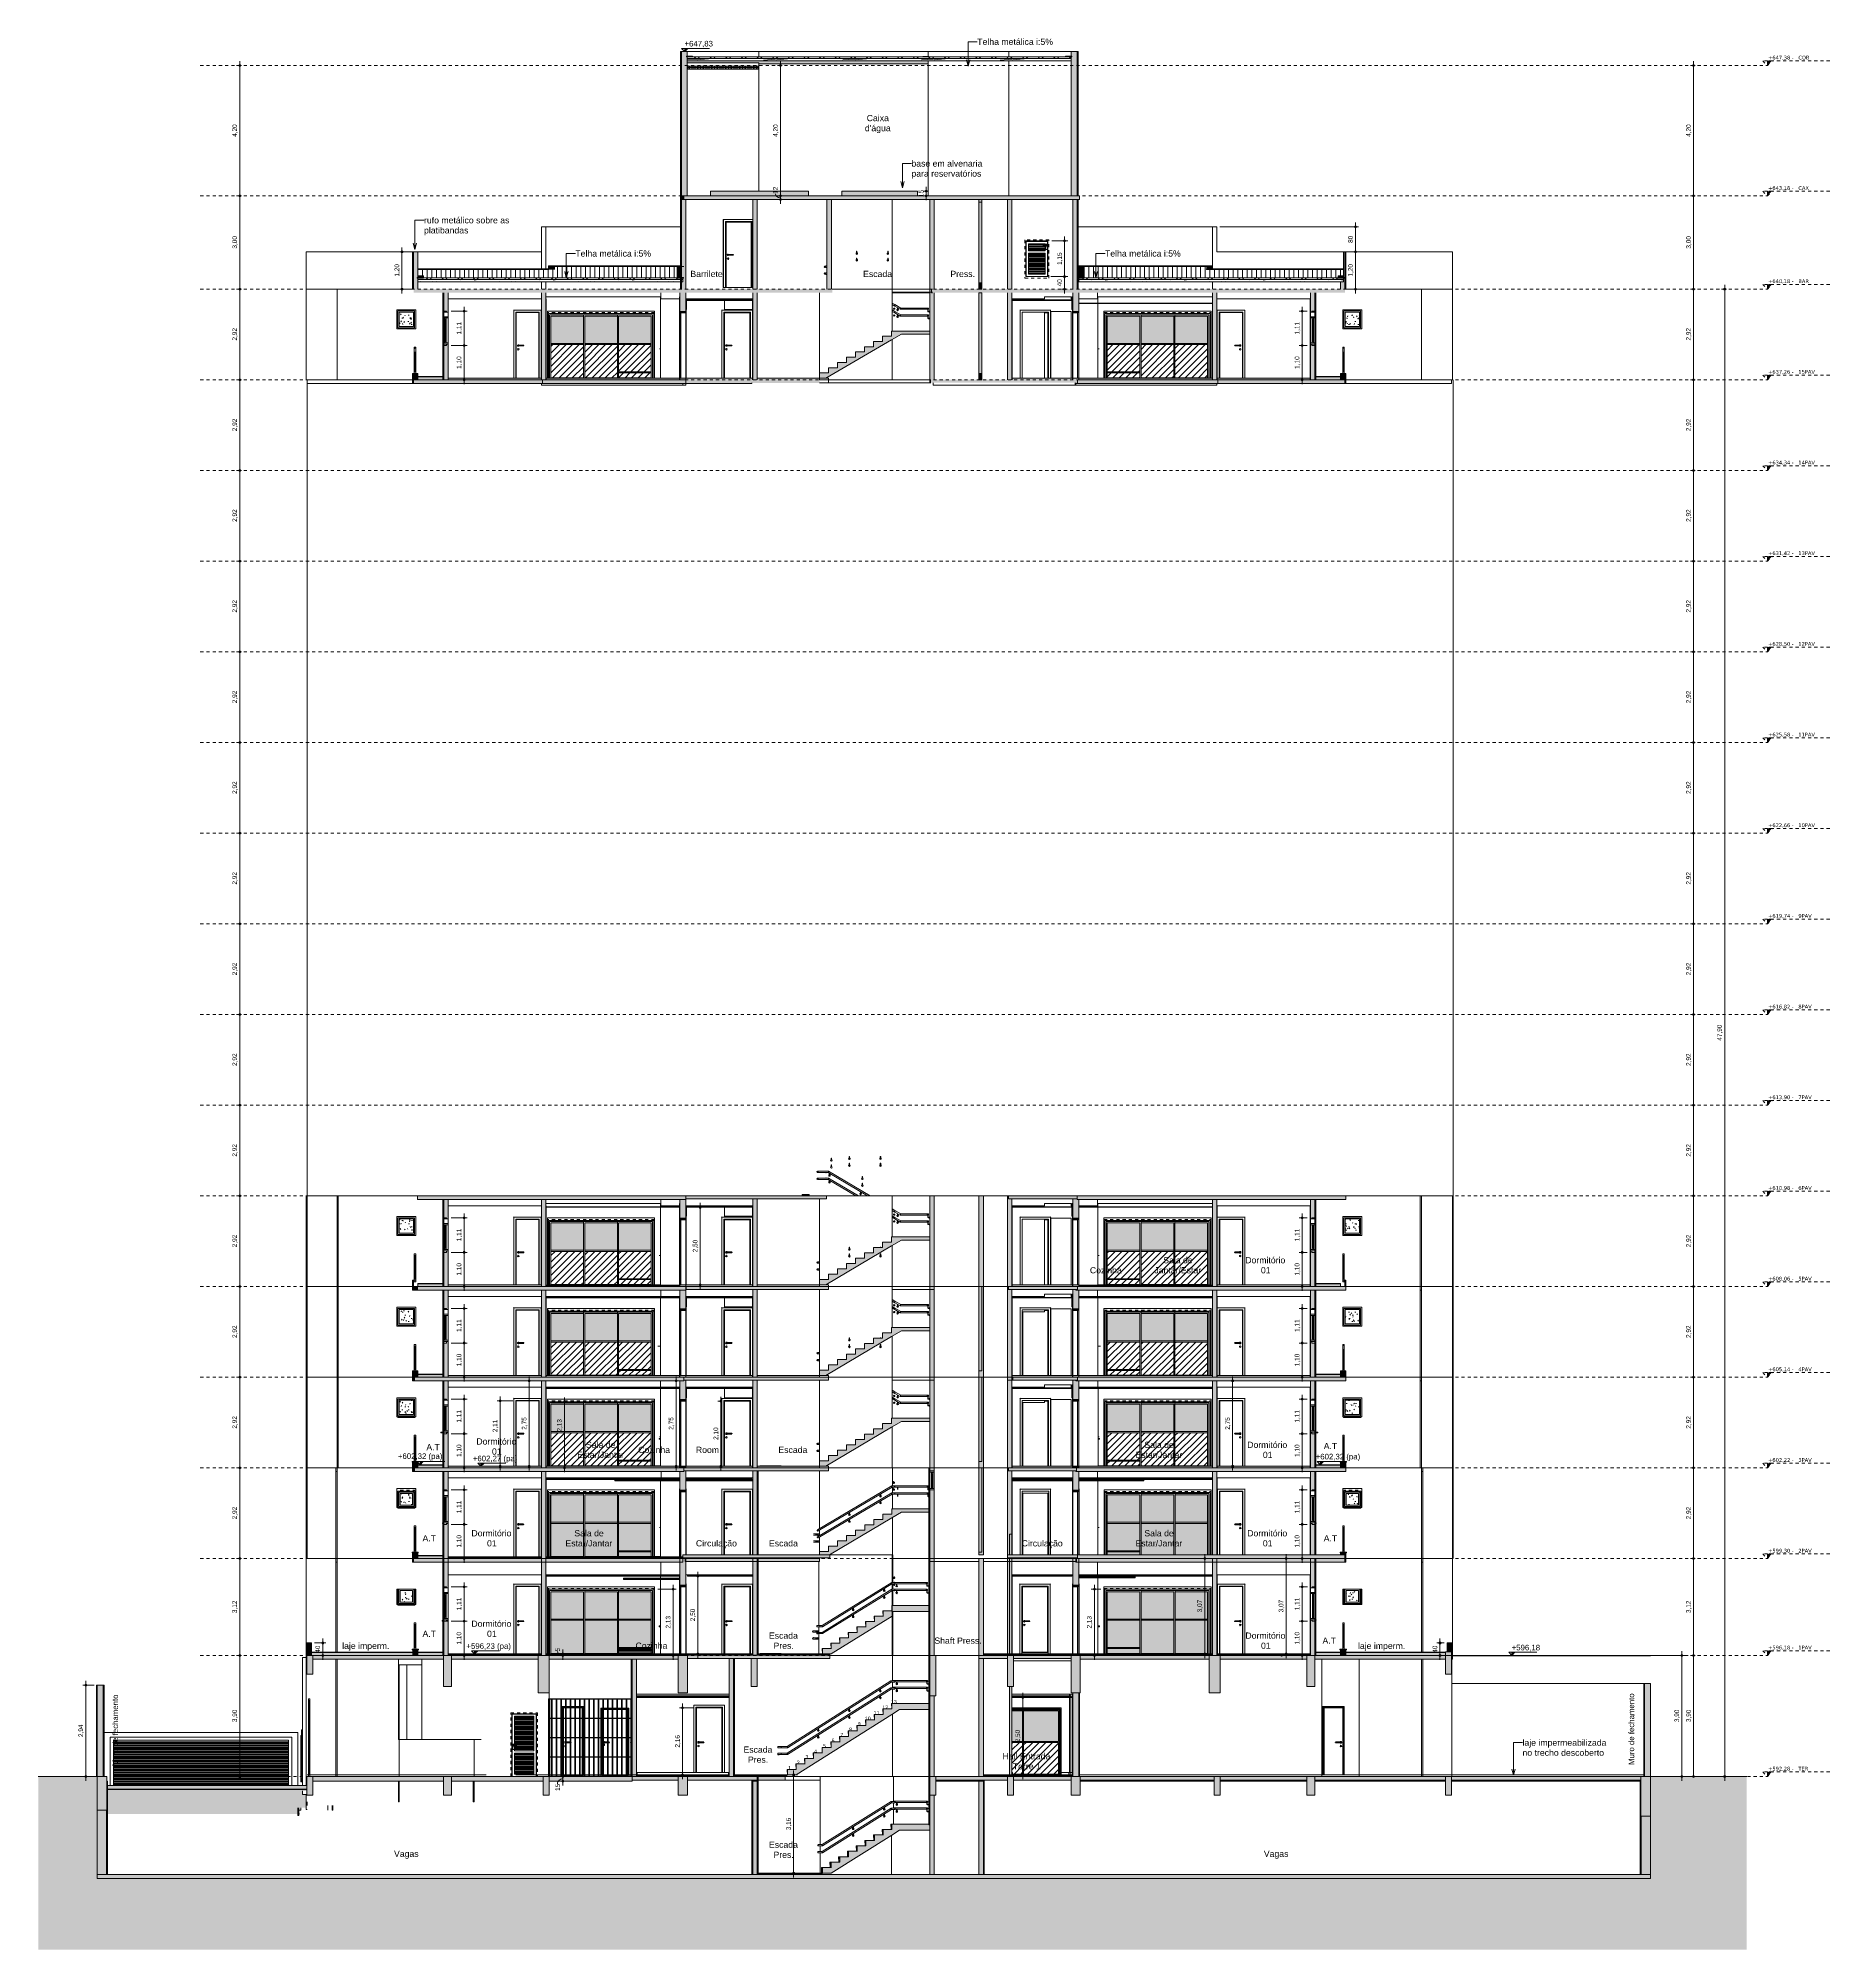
# Model space of a CAD drawing. Header units: metres. Extents: x -96 to 123, y 1 to 648.
# Drawn here: x 47.8 to 105.4, y 586.7 to 648.3 of the extents above; entities that cross this region are included whole.
import ezdxf

# ---------------------------------------------------------------- set-up
doc = ezdxf.new("R2010")
doc.units = ezdxf.units.M
doc.linetypes.add('_Tracejado longo', pattern=[0.014288, 0.009525, -0.004763])
doc.linetypes.add('_Tracejado médio', pattern=[0.004, 0.003, -0.001])
for name, color, linetype, lineweight in [('A-ANNO-DIMS', 7, 'Continuous', 5), ('A-ANNO-DIMS-100', 7, 'Continuous', 5), ('A-ANNO-TEXT', 7, 'Continuous', 5), ('A-AREA-IDEN', 7, 'Continuous', 5), ('A-CLNG-SUSP', 7, 'Continuous', 5), ('A-DETL', 7, 'Continuous', 5), ('A-DETL-GENF', 7, 'Continuous', 5), ('A-DOOR', 7, 'Continuous', 5), ('A-DOOR-FRAM', 7, 'Continuous', 5), ('A-FLOR-CASE', 7, 'Continuous', 5), ('A-FLOR-HRAL', 7, 'Continuous', 5), ('A-FLOR-IDEN', 7, 'Continuous', 5), ('A-FLOR-LEVL', 7, 'Continuous', 5), ('A-FLOR-OTLN', 7, 'Continuous', 5), ('A-FLOR-PATT', 7, 'Continuous', 20), ('A-FLOR-STRS', 7, 'Continuous', 5), ('A-GENM', 7, 'Continuous', 5), ('A-GLAZ', 7, 'Continuous', 5), ('A-GLAZ-CWMG', 7, 'Continuous', 5), ('A-GLAZ-FRAM', 7, 'Continuous', 5), ('A-GLAZ-GLAS', 7, 'Continuous', 5), ('A-ROOF', 7, 'Continuous', 5), ('A-ROOF-OTLN', 7, 'Continuous', 5), ('A-ROOF-PATT', 7, 'Continuous', 20), ('A-WALL', 7, 'Continuous', 5), ('A-WALL-MBNI', 7, 'Continuous', 5), ('A-WALL-PATT', 7, 'Continuous', 20), ('C-PKNG', 7, 'Continuous', 5), ('I-WALL', 7, 'Continuous', 5), ('Vertical Circulation', 7, 'Continuous', 5)]:
    doc.layers.add(name, color=color, linetype=linetype, lineweight=lineweight)
doc.layers.add('A-DETL-LLIN', color=7, linetype='Continuous', lineweight=5, true_color=0xc0c0c0)
doc.styles.add('Arial', font='arial.ttf', dxfattribs={"height": 0.119063})
doc.styles.add('Arial_1', font='arial.ttf', dxfattribs={"height": 0.2})
doc.styles.add('Arial_2', font='arial.ttf', dxfattribs={"height": 0.18})
doc.styles.add('Century Gothic', font='GOTHIC.TTF', dxfattribs={"height": 0.15})
doc.styles.add('Verdana', font='verdana.ttf', dxfattribs={"height": 0.12})
doc.dimstyles.new('PAA_-_Cota_com_linha_-_metros', dxfattribs={"dimscale": 0.3048, "dimtxt": 0.156625, "dimasz": 0.853018, "dimexe": 0.328084, "dimexo": 0.328084, "dimgap": 0.131234, "dimtad": 1, "dimrnd": 0.01, "dimzin": 0, "dimdsep": 46, "dimtxsty": 'Century Gothic', "dimblk1": 'DOTSMALL', "dimblk2": 'DOTSMALL', "dimsah": 1, "dimcen": 0.09, "dimdle": 0.459318, "dimazin": 0, "dimtfac": 1, "dimtdec": 4, "dimtix": 1, "dimtmove": 0, "dimatfit": 3, "dimfxl": 1, "dimtvp": 1, "dimtolj": 1, "dimtzin": 0, "dimarcsym": 2})
doc.dimstyles.new('PAA_-_Cota_com_linha_-_metros_1', dxfattribs={"dimscale": 0.3048, "dimtxt": 0.156625, "dimasz": 0.853018, "dimexe": 0.328084, "dimexo": 0.328084, "dimgap": 0.131234, "dimtad": 1, "dimdec": 0, "dimlfac": 100, "dimdsep": 46, "dimtxsty": 'Century Gothic', "dimblk1": 'DOTSMALL', "dimblk2": 'DOTSMALL', "dimsah": 1, "dimcen": 0.09, "dimdle": 0.459318, "dimazin": 0, "dimtfac": 1, "dimtdec": 4, "dimtix": 1, "dimtmove": 1, "dimatfit": 3, "dimfxl": 1, "dimtvp": 1, "dimtolj": 1, "dimtzin": 0, "dimarcsym": 2})
doc.dimstyles.new('PAA_-_Cota_com_linha_-_metros_2', dxfattribs={"dimscale": 0.3048, "dimtxt": 0.156625, "dimasz": 0.853018, "dimexe": 0.328084, "dimexo": 0.328084, "dimgap": 0.131234, "dimtad": 1, "dimrnd": 0.01, "dimzin": 0, "dimdsep": 46, "dimtxsty": 'Century Gothic', "dimblk1": 'DOTSMALL', "dimblk2": 'DOTSMALL', "dimsah": 1, "dimcen": 0.09, "dimdle": 0.459318, "dimazin": 0, "dimtfac": 1, "dimtdec": 4, "dimtix": 1, "dimtmove": 2, "dimatfit": 3, "dimfxl": 1, "dimtvp": 1, "dimtolj": 1, "dimtzin": 0, "dimarcsym": 2})
doc.dimstyles.new('PAA_-_Cota_com_linha_-_metros_3', dxfattribs={"dimscale": 0.3048, "dimtxt": 0.156625, "dimasz": 0.853018, "dimexe": 0.328084, "dimexo": 0.328084, "dimgap": 0.131234, "dimtad": 1, "dimdec": 0, "dimlfac": 100, "dimdsep": 46, "dimtxsty": 'Century Gothic', "dimblk1": 'DOTSMALL', "dimblk2": 'DOTSMALL', "dimsah": 1, "dimcen": 0.09, "dimdle": 0.459318, "dimazin": 0, "dimtfac": 1, "dimtdec": 4, "dimtix": 1, "dimtmove": 0, "dimatfit": 3, "dimfxl": 1, "dimtvp": 1, "dimtolj": 1, "dimtzin": 0, "dimarcsym": 2})
pattern_1 = [(0, (-24.57, 588.736), (0.4064, 0.01091), [0.03353, -0.27127, 0.03353, -0.27127, -1.626]), (0, (-24.57, 588.736), (0.4064, 0.01091), [-0.6096, 0.03353, -0.57607, 0.03353, -0.27127, -0.7112]), (0, (-24.57, 588.736), (0.4064, 0.01091), [-1.524, 0.03353, -0.16967, 0.03353, -0.47447]), (169.464, (-24.417, 588.742), (-0.291185941, 0.032339544), [0.01705, -0.13796, 0.01705, -0.9647]), (169.464, (-24.417, 588.742), (-0.291185941, 0.032339544), [-0.17206, -0.13796, 0.01705, -0.29298, -0.51671]), (169.464, (-24.417, 588.742), (-0.291185941, 0.032339544), [-0.62005, 0.01705, -0.13796, 0.01705, -0.34465]), (169.464, (-24.417, 588.742), (-0.291185941, 0.032339544), [-0.79212, -0.08629, 0.01705, -0.2413]), (190.536, (-24.367, 588.764), (-0.115214728, -0.043246519), [0.01705, -0.13796, -0.98175]), (190.536, (-24.367, 588.764), (-0.115214728, -0.043246519), [-0.15501, 0.01705, -0.13796, -0.82674]), (190.536, (-24.367, 588.764), (-0.115214728, -0.043246519), [-0.31003, 0.01705, -0.29298, -0.51671]), (190.536, (-24.367, 588.764), (-0.115214728, -0.043246519), [-0.62005, 0.01705, -0.13796, -0.3617]), (190.536, (-24.367, 588.764), (-0.115214728, -0.043246519), [-0.77507, 0.01705, -0.08629, -0.25836]), (190.536, (-24.367, 588.764), (-0.115214728, -0.043246519), [-0.87841, 0.01705, -0.2413])]
pattern_2 = [(45, (-24.519, 320.875), (0, 0.21552615), [0.00718, -0.10417, 0.00335, -0.10082]), (45, (-24.507, 320.87), (0, 0.21552615), [0.00718, -0.10417, 0.00335, -0.10082]), (337.5, (-24.514, 320.88), (1.66e-06, -0.21552662), [0.0127, -0.07613, 0.00335, -0.07264]), (337.5, (-24.519, 320.875), (1.66e-06, -0.21552662), [0.0127, -0.07613, 0.00335, -0.07264]), (60, (-24.57, 320.824), (-0.10160315, 0.17597818), [0.00953, -0.09684, 0.00335, -0.09348]), (120, (-24.57, 320.824), (-0.20320315, -1.82e-06), [0.00953, -0.09684, 0.00335, -0.09348]), (0, (-24.575, 320.833), (0.1016, 0.17598), [0.00953, -0.09684, 0.00335, -0.09348])]
pattern_3 = [(0, (-24.57, 320.824), (0.8128, 0.2032), [0.03353, -0.57607, 0.03353, -0.57607, -3.251]), (0, (-24.57, 320.824), (0.8128, 0.2032), [-1.219, 0.03353, -1.186, 0.03353, -0.57607, -1.422]), (0, (-24.57, 320.824), (0.8128, 0.2032), [-3.048, 0.03353, -0.37287, 0.03353, -0.98247]), (120, (-24.265, 320.926), (-0.58237636, 0.60230545), [0.03353, -0.57607, 0.03353, -0.57607, -3.251]), (120, (-24.265, 320.926), (-0.58237636, 0.60230545), [-1.219, 0.03353, -1.186, 0.03353, -0.57607, -1.422]), (120, (-24.265, 320.926), (-0.58237636, 0.60230545), [-3.048, 0.03353, -0.37287, 0.03353, -0.98247]), (240, (-24.163, 321.332), (-0.23042364, -0.80550545), [0.03353, -0.57607, 0.03353, -0.57607, -3.251]), (240, (-24.163, 321.332), (-0.23042364, -0.80550545), [-1.219, 0.03353, -1.186, 0.03353, -0.57607, -1.422]), (240, (-24.163, 321.332), (-0.23042364, -0.80550545), [-3.048, 0.03353, -0.37287, 0.03353, -0.98247])]
pattern_4 = [(45, (-24.57, 320.824), (-0.10606602, 0.10606602), [])]
pattern_5 = [(0, (-24.57, 320.824), (0.4064, 0.1016), [0.03353, -0.27127, 0.03353, -0.27127, -1.626]), (0, (-24.57, 320.824), (0.4064, 0.1016), [-0.6096, 0.03353, -0.57607, 0.03353, -0.27127, -0.7112]), (0, (-24.57, 320.824), (0.4064, 0.1016), [-1.524, 0.03353, -0.16967, 0.03353, -0.47447]), (120, (-24.417, 320.875), (-0.29118818, 0.301152724), [0.03353, -0.27127, 0.03353, -0.27127, -1.626]), (120, (-24.417, 320.875), (-0.29118818, 0.301152724), [-0.6096, 0.03353, -0.57607, 0.03353, -0.27127, -0.7112]), (120, (-24.417, 320.875), (-0.29118818, 0.301152724), [-1.524, 0.03353, -0.16967, 0.03353, -0.47447]), (240, (-24.367, 321.078), (-0.11521182, -0.402752724), [0.03353, -0.27127, 0.03353, -0.27127, -1.626]), (240, (-24.367, 321.078), (-0.11521182, -0.402752724), [-0.6096, 0.03353, -0.57607, 0.03353, -0.27127, -0.7112]), (240, (-24.367, 321.078), (-0.11521182, -0.402752724), [-1.524, 0.03353, -0.16967, 0.03353, -0.47447])]
pattern_6 = [(45, (-24.57, 320.824), (-0.25144717, 0.25144717), []), (45, (-24.57, 321.205), (-0.25144717, 0.25144717), [])]
pattern_7 = [(349.695, (-23.782, 322.78), (15.24044042, -2.54011657), [0.28398, -28.114]), (0, (-23.503, 322.729), (2.54, 2.54), [0.2794, -2.261]), (18.435, (-23.224, 322.729), (5.0804434, 2.5401547), [0.24096, -7.791]), (172.875, (-22.995, 322.806), (17.7802497, -2.54002784), [0.20478, -20.273]), (174.806, (-23.198, 322.831), (25.4003694, -2.53984091), [0.28055, -27.775]), (194.036, (-23.478, 322.856), (-7.6204704, -2.540082), [0.31418, -10.159]), (9.462, (-23.579, 322.78), (12.70023554, 2.539962), [0.1545, -15.296]), (353.66, (-23.427, 322.806), (-20.3197958, 2.53991231), [0.23001, -22.771]), (185.711, (-23.198, 322.78), (-22.85969373, -2.54013406), [0.25527, -25.271]), (168.69, (-23.452, 322.755), (10.1601601, -2.5400395), [0.12951, -12.822]), (354.806, (-24.011, 322.755), (-25.4003694, 2.53984091), [0.28055, -27.775]), (348.69, (-23.732, 322.729), (-10.1601601, 2.5400395), [0.25903, -12.692]), (0, (-23.478, 322.679), (2.54, 2.54), [0.3048, -2.235]), (20.556, (-23.173, 322.679), (12.69992354, 5.07995498), [0.21702, -21.485]), (3.814, (-22.97, 322.755), (35.55980514, 2.53994206), [0.38185, -37.803]), (354.806, (-22.589, 322.78), (-25.4003694, 2.53984091), [0.28055, -27.775]), (0, (-22.309, 322.755), (2.54, 2.54), [0.2794, -2.261]), (5.194, (-24.57, 322.755), (25.4003694, 2.53984091), [0.28055, -27.775]), (354.806, (-24.29, 322.78), (-25.4003694, 2.53984091), [0.28055, -27.775]), (0, (-24.57, 322.806), (2.54, 2.54), [0.1524, -2.388]), (5.194, (-24.417, 322.806), (25.4003694, 2.53984091), [0.28055, -27.775]), (0, (-24.138, 322.831), (2.54, 2.54), [0.254, -2.286]), (10.305, (-23.884, 322.831), (-15.24044042, -2.54011657), [0.28398, -28.114]), (5.194, (-23.605, 322.882), (25.4003694, 2.53984091), [0.28055, -27.775]), (354.806, (-23.325, 322.907), (-25.4003694, 2.53984091), [0.28055, -27.775]), (354.806, (-23.046, 322.882), (-25.4003694, 2.53984091), [0.28055, -27.775]), (351.87, (-22.766, 322.856), (-15.23996445, 2.5399668), [0.35921, -17.601]), (0, (-22.411, 322.806), (2.54, 2.54), [0.381, -2.159]), (347.471, (-22.512, 321.282), (12.70040206, -2.54013559), [0.23418, -23.183]), (354.289, (-22.284, 321.231), (-22.85969373, 2.54013406), [0.25527, -25.271]), (8.13, (-22.512, 321.282), (15.23996445, 2.5399668), [0.17961, -17.781]), (9.462, (-22.335, 321.307), (12.70023554, 2.539962), [0.309, -15.141]), (0, (-24.57, 321.358), (2.54, 2.54), [0.3048, -2.235]), (350.538, (-24.265, 321.358), (-12.70023554, 2.539962), [0.1545, -15.296]), (201.801, (-24.113, 321.332), (7.6197181, 2.5398214), [0.13678, -13.542]), (192.995, (-24.24, 321.282), (22.8600934, 5.08018337), [0.33888, -33.549]), (352.875, (-22.233, 321.282), (-17.7802497, 2.54002784), [0.20478, -20.273]), (7.125, (-22.233, 321.282), (17.7802497, 2.54002784), [0.20478, -20.273]), (0, (-24.57, 321.307), (2.54, 2.54), [0.2032, -2.337]), (194.036, (-24.367, 321.307), (-7.6204704, -2.540082), [0.20945, -10.263]), (356.634, (-24.011, 321.383), (-40.63999623, 2.539667885), [0.43255, -42.822]), (357.709, (-23.579, 321.358), (-60.96017325, 2.540423703), [0.63551, -62.915]), (3.18, (-22.944, 321.332), (43.179581415, 2.540101334), [0.45791, -45.333]), (9.462, (-22.487, 321.358), (12.70023554, 2.539962), [0.46351, -14.987]), (10.305, (-24.57, 321.129), (-15.24044042, -2.54011657), [0.28398, -28.114]), (15.945, (-24.29, 321.18), (-10.1601389, -2.53996014), [0.36983, -18.122]), (0, (-23.935, 321.282), (2.54, 2.54), [0.3302, -2.21]), (351.87, (-23.605, 321.282), (-15.23996445, 2.5399668), [0.35921, -17.601]), (3.576, (-23.249, 321.231), (38.09977126, 2.53976158), [0.40719, -40.312]), (351.254, (-22.843, 321.256), (17.77953827, -2.53988016), [0.33408, -33.074]), (345.964, (-22.512, 321.205), (-7.6204704, 2.540082), [0.31418, -10.159]), (0, (-22.208, 321.129), (2.54, 2.54), [0.1778, -2.362]), (174.806, (-24.011, 321.383), (25.4003694, -2.53984091), [0.5611, -27.494]), (355.236, (-24.57, 321.536), (-27.93956203, 2.54013401), [0.61171, -29.974]), (0, (-23.96, 321.485), (2.54, 2.54), [0.5842, -1.956]), (4.086, (-23.376, 321.485), (33.01992919, 2.54021951), [0.71301, -34.938]), (0, (-22.665, 321.536), (2.54, 2.54), [0.635, -1.905]), (7.125, (-24.57, 321.002), (17.7802497, 2.54002784), [0.61434, -19.864]), (6.34, (-23.96, 321.078), (20.3197958, 2.53991231), [0.46001, -22.541]), (357.51, (-23.503, 321.129), (-55.880391136, 2.54045335), [0.58475, -57.89]), (353.48, (-22.919, 321.104), (-66.039851937, 7.620212497), [0.89479, -88.584]), (3.013, (-24.57, 322.653), (45.71968438, 2.54015401), [0.48327, -47.844]), (351.87, (-24.087, 322.679), (-15.23996445, 2.5399668), [0.53882, -17.422]), (357.614, (-23.554, 322.602), (-58.419901954, 2.5400515), [0.61013, -60.403]), (10.62, (-22.944, 322.577), (-27.94032834, -5.080236376), [0.41348, -40.935]), (0, (-22.538, 322.653), (2.54, 2.54), [0.508, -2.032]), (356.82, (-24.57, 322.958), (-43.179581415, 2.540101334), [0.45791, -45.333]), (6.009, (-24.113, 322.933), (-25.3996643, -2.53996167), [0.48527, -48.041]), (6.71, (-23.63, 322.983), (-22.85979474, -2.540040186), [0.43478, -43.043]), (354.289, (-23.198, 323.034), (-22.85969373, 2.54013406), [0.51053, -25.016]), (347.905, (-22.69, 322.983), (-22.86000713, 5.08010174), [0.36367, -36.004]), (9.462, (-22.335, 322.907), (12.70023554, 2.539962), [0.309, -15.141]), (3.814, (-24.57, 322.475), (35.55980514, 2.53994206), [0.38185, -37.803]), (347.196, (-24.189, 322.501), (-33.0203875, 7.61992308), [0.57305, -56.732]), (0, (-23.63, 322.374), (2.54, 2.54), [0.635, -1.905]), (5.44, (-22.995, 322.374), (-27.940056165, -2.53983957), [0.53581, -53.046]), (6.71, (-22.462, 322.425), (-22.85979474, -2.540040186), [0.43478, -43.043]), (0, (-24.57, 323.136), (2.54, 2.54), [0.4318, -2.108]), (8.13, (-24.138, 323.136), (15.23996445, 2.5399668), [0.71842, -17.242]), (357.614, (-23.427, 323.237), (-58.419901954, 2.5400515), [0.61013, -60.403]), (354.473, (-22.817, 323.212), (53.339752203, -5.079473035), [0.79108, -78.317]), (6.843, (-24.57, 320.824), (-43.180298463, -5.080205252), [0.63956, -63.316]), (0, (-23.935, 320.901), (2.54, 2.54), [0.7112, -1.829]), (356.348, (-23.224, 320.901), (-78.740336917, 5.07971128), [1.196, -118.427]), (0, (-24.57, 321.713), (2.54, 2.54), [0.6096, -1.93]), (4.764, (-23.96, 321.713), (27.93956203, 2.54013401), [0.61171, -29.974]), (358.152, (-23.351, 321.764), (-76.199705359, 2.540506486), [0.78781, -77.993]), (357.274, (-22.563, 321.739), (-50.799697054, 2.53971371), [0.534, -52.866]), (354.806, (-24.57, 322.12), (-25.4003694, 2.53984091), [0.5611, -27.494]), (0, (-24.011, 322.069), (2.54, 2.54), [0.8128, -1.727]), (1.909, (-23.198, 322.069), (73.66027508, 2.539813305), [0.76242, -75.48]), (3.576, (-22.436, 322.094), (38.09977126, 2.53976158), [0.40719, -40.312])]
pattern_8 = [(90, (-0.03105, 639.684), (-0.15, 9e-18), [])]

# ---------------------------------------------------------------- blocks, each defined once
blk = doc.blocks.new('Porta abrir madeira - 70 x 215-802861-Section 3')
at = {"layer": 'A-DOOR'}
for p, q in [((-10.546, 594.513), (-10.546, 592.33)), ((-10.546, 594.513), (-9.9, 594.513)), ((-9.9, 594.513), (-9.9, 592.33)), ((-9.998, 593.392), (-10.138, 593.392)), ((-10.138, 593.368), (-9.998, 593.368))]:
    blk.add_line(p, q, dxfattribs=at)
at = {"layer": 'A-DOOR', "flags": 128}
for points in [[(-10.138, 593.392), (-10.139, 593.392), (-10.14, 593.392), (-10.14, 593.392), (-10.141, 593.392), (-10.141, 593.392), (-10.142, 593.392), (-10.143, 593.392), (-10.143, 593.392), (-10.144, 593.392), (-10.144, 593.392), (-10.145, 593.392), (-10.145, 593.392), (-10.146, 593.392), (-10.146, 593.392), (-10.147, 593.392), (-10.147, 593.392), (-10.148, 593.392), (-10.148, 593.392), (-10.149, 593.392), (-10.149, 593.392), (-10.15, 593.392), (-10.15, 593.392), (-10.15, 593.392), (-10.151, 593.392), (-10.151, 593.392), (-10.151, 593.392), (-10.152, 593.392), (-10.152, 593.392), (-10.152, 593.392), (-10.152, 593.392), (-10.153, 593.392), (-10.153, 593.392), (-10.153, 593.392), (-10.153, 593.392), (-10.153, 593.392), (-10.153, 593.392), (-10.153, 593.392), (-10.153, 593.392), (-10.153, 593.392)], [(-10.153, 593.368), (-10.153, 593.368), (-10.153, 593.368), (-10.153, 593.368), (-10.153, 593.368), (-10.153, 593.368), (-10.153, 593.368), (-10.153, 593.368), (-10.153, 593.368), (-10.152, 593.368), (-10.152, 593.368), (-10.152, 593.368), (-10.152, 593.368), (-10.151, 593.368), (-10.151, 593.368), (-10.151, 593.368), (-10.15, 593.368), (-10.15, 593.368), (-10.15, 593.368), (-10.149, 593.368), (-10.149, 593.368), (-10.148, 593.368), (-10.148, 593.368), (-10.148, 593.368), (-10.147, 593.368), (-10.147, 593.368), (-10.146, 593.368), (-10.145, 593.368), (-10.145, 593.368), (-10.144, 593.368), (-10.144, 593.368), (-10.143, 593.368), (-10.143, 593.368), (-10.142, 593.368), (-10.142, 593.368), (-10.141, 593.368), (-10.14, 593.368), (-10.14, 593.368), (-10.139, 593.368), (-10.139, 593.368), (-10.138, 593.368)], [(-9.983, 593.392), (-9.983, 593.392), (-9.983, 593.392), (-9.984, 593.392), (-9.984, 593.392), (-9.984, 593.392), (-9.984, 593.392), (-9.984, 593.392), (-9.984, 593.392), (-9.984, 593.392), (-9.985, 593.392), (-9.985, 593.392), (-9.985, 593.392), (-9.985, 593.392), (-9.986, 593.392), (-9.986, 593.392), (-9.986, 593.392), (-9.987, 593.392), (-9.987, 593.392), (-9.988, 593.392), (-9.988, 593.392), (-9.988, 593.392), (-9.989, 593.392), (-9.989, 593.392), (-9.99, 593.392), (-9.99, 593.392), (-9.991, 593.392), (-9.991, 593.392), (-9.992, 593.392), (-9.992, 593.392), (-9.993, 593.392), (-9.994, 593.392), (-9.994, 593.392), (-9.995, 593.392), (-9.995, 593.392), (-9.996, 593.392), (-9.996, 593.392), (-9.997, 593.392), (-9.998, 593.392), (-9.998, 593.392), (-9.998, 593.392)], [(-9.998, 593.368), (-9.998, 593.368), (-9.997, 593.368), (-9.997, 593.368), (-9.996, 593.368), (-9.995, 593.368), (-9.995, 593.368), (-9.994, 593.368), (-9.994, 593.368), (-9.993, 593.368), (-9.993, 593.368), (-9.992, 593.368), (-9.991, 593.368), (-9.991, 593.368), (-9.99, 593.368), (-9.99, 593.368), (-9.989, 593.368), (-9.989, 593.368), (-9.989, 593.368), (-9.988, 593.368), (-9.988, 593.368), (-9.987, 593.368), (-9.987, 593.368), (-9.986, 593.368), (-9.986, 593.368), (-9.986, 593.368), (-9.985, 593.368), (-9.985, 593.368), (-9.985, 593.368), (-9.985, 593.368), (-9.984, 593.368), (-9.984, 593.368), (-9.984, 593.368), (-9.984, 593.368), (-9.984, 593.368), (-9.984, 593.368), (-9.984, 593.368), (-9.983, 593.368), (-9.983, 593.368), (-9.983, 593.368)]]:
    blk.add_lwpolyline(points, dxfattribs=at)
at = {"layer": 'A-DOOR'}
for centre, radius, start, end in [((-9.983, 593.38), 0.025, 0, 150), ((-10.153, 593.38), 0.012, 150, 180), ((-10.153, 593.38), 0.012, 180, 210), ((-10.153, 593.38), 0.012, 105, 120), ((-10.153, 593.38), 0.012, 240, 255), ((-9.983, 593.26), 0.025, 0, 180), ((-9.983, 593.26), 0.025, 180, 0), ((-9.983, 593.38), 0.025, 210, 0), ((-9.983, 593.38), 0.012, 60, 75), ((-9.983, 593.38), 0.012, 285, 300), ((-9.983, 593.38), 0.012, 0, 30), ((-9.983, 593.38), 0.012, 330, 0)]:
    blk.add_arc(centre, radius, start, end, dxfattribs=at)
at = {"layer": 'A-DOOR-FRAM'}
for p, q in [((-10.523, 594.49), (-10.523, 592.33)), ((-10.523, 594.49), (-9.923, 594.49)), ((-9.923, 594.49), (-9.923, 592.33))]:
    blk.add_line(p, q, dxfattribs=at)
blk = doc.blocks.new('Porta abrir madeira - 90 x 215-2738442-Section 3')
at = {"layer": 'A-DOOR'}
for p, q in [((-30.81, 594.577), (-30.816, 594.583)), ((-30.81, 594.577), (-30.81, 592.41)), ((-29.826, 594.577), (-30.81, 594.577)), ((-30.746, 592.41), (-30.746, 594.513)), ((-30.746, 594.513), (-29.89, 594.513)), ((-29.89, 592.41), (-29.89, 594.513)), ((-29.82, 594.583), (-29.826, 594.577)), ((-29.826, 592.41), (-29.826, 594.577)), ((-30.508, 593.392), (-30.648, 593.392)), ((-30.648, 593.368), (-30.508, 593.368))]:
    blk.add_line(p, q, dxfattribs=at)
at = {"layer": 'A-DOOR', "flags": 128}
for points in [[(-30.648, 593.392), (-30.649, 593.392), (-30.649, 593.392), (-30.65, 593.392), (-30.651, 593.392), (-30.651, 593.392), (-30.652, 593.392), (-30.652, 593.392), (-30.653, 593.392), (-30.654, 593.392), (-30.654, 593.392), (-30.655, 593.392), (-30.655, 593.392), (-30.656, 593.392), (-30.656, 593.392), (-30.657, 593.392), (-30.657, 593.392), (-30.658, 593.392), (-30.658, 593.392), (-30.659, 593.392), (-30.659, 593.392), (-30.659, 593.392), (-30.66, 593.392), (-30.66, 593.392), (-30.661, 593.392), (-30.661, 593.392), (-30.661, 593.392), (-30.661, 593.392), (-30.662, 593.392), (-30.662, 593.392), (-30.662, 593.392), (-30.662, 593.392), (-30.663, 593.392), (-30.663, 593.392), (-30.663, 593.392), (-30.663, 593.392), (-30.663, 593.392), (-30.663, 593.392), (-30.663, 593.392), (-30.663, 593.392)], [(-30.663, 593.368), (-30.663, 593.368), (-30.663, 593.368), (-30.663, 593.368), (-30.663, 593.368), (-30.663, 593.368), (-30.663, 593.368), (-30.663, 593.368), (-30.662, 593.368), (-30.662, 593.368), (-30.662, 593.368), (-30.662, 593.368), (-30.662, 593.368), (-30.661, 593.368), (-30.661, 593.368), (-30.661, 593.368), (-30.66, 593.368), (-30.66, 593.368), (-30.66, 593.368), (-30.659, 593.368), (-30.659, 593.368), (-30.658, 593.368), (-30.658, 593.368), (-30.657, 593.368), (-30.657, 593.368), (-30.656, 593.368), (-30.656, 593.368), (-30.655, 593.368), (-30.655, 593.368), (-30.654, 593.368), (-30.654, 593.368), (-30.653, 593.368), (-30.653, 593.368), (-30.652, 593.368), (-30.651, 593.368), (-30.651, 593.368), (-30.65, 593.368), (-30.65, 593.368), (-30.649, 593.368), (-30.648, 593.368), (-30.648, 593.368)], [(-30.493, 593.392), (-30.493, 593.392), (-30.493, 593.392), (-30.493, 593.392), (-30.493, 593.392), (-30.494, 593.392), (-30.494, 593.392), (-30.494, 593.392), (-30.494, 593.392), (-30.494, 593.392), (-30.494, 593.392), (-30.495, 593.392), (-30.495, 593.392), (-30.495, 593.392), (-30.496, 593.392), (-30.496, 593.392), (-30.496, 593.392), (-30.497, 593.392), (-30.497, 593.392), (-30.497, 593.392), (-30.498, 593.392), (-30.498, 593.392), (-30.499, 593.392), (-30.499, 593.392), (-30.5, 593.392), (-30.5, 593.392), (-30.501, 593.392), (-30.501, 593.392), (-30.502, 593.392), (-30.502, 593.392), (-30.503, 593.392), (-30.503, 593.392), (-30.504, 593.392), (-30.505, 593.392), (-30.505, 593.392), (-30.506, 593.392), (-30.506, 593.392), (-30.507, 593.392), (-30.507, 593.392), (-30.508, 593.392), (-30.508, 593.392)], [(-30.508, 593.368), (-30.508, 593.368), (-30.507, 593.368), (-30.506, 593.368), (-30.506, 593.368), (-30.505, 593.368), (-30.505, 593.368), (-30.504, 593.368), (-30.504, 593.368), (-30.503, 593.368), (-30.502, 593.368), (-30.502, 593.368), (-30.501, 593.368), (-30.501, 593.368), (-30.5, 593.368), (-30.5, 593.368), (-30.499, 593.368), (-30.499, 593.368), (-30.498, 593.368), (-30.498, 593.368), (-30.497, 593.368), (-30.497, 593.368), (-30.497, 593.368), (-30.496, 593.368), (-30.496, 593.368), (-30.496, 593.368), (-30.495, 593.368), (-30.495, 593.368), (-30.495, 593.368), (-30.494, 593.368), (-30.494, 593.368), (-30.494, 593.368), (-30.494, 593.368), (-30.494, 593.368), (-30.494, 593.368), (-30.493, 593.368), (-30.493, 593.368), (-30.493, 593.368), (-30.493, 593.368), (-30.493, 593.368)]]:
    blk.add_lwpolyline(points, dxfattribs=at)
at = {"layer": 'A-DOOR'}
for centre, radius, start, end in [((-30.663, 593.38), 0.025, 30, 180), ((-30.663, 593.38), 0.025, 180, 330), ((-30.663, 593.26), 0.025, 0, 180), ((-30.663, 593.26), 0.025, 180, 0), ((-30.663, 593.38), 0.012, 150, 180), ((-30.663, 593.38), 0.012, 180, 210), ((-30.663, 593.38), 0.012, 105, 120), ((-30.663, 593.38), 0.012, 240, 255), ((-30.493, 593.38), 0.012, 60, 75), ((-30.493, 593.38), 0.012, 285, 300), ((-30.493, 593.38), 0.012, 0, 30), ((-30.493, 593.38), 0.012, 330, 0)]:
    blk.add_arc(centre, radius, start, end, dxfattribs=at)
at = {"layer": 'A-DOOR-FRAM'}
for p, q in [((-30.723, 592.41), (-30.723, 594.49)), ((-30.723, 594.49), (-29.913, 594.49)), ((-29.913, 592.41), (-29.913, 594.49))]:
    blk.add_line(p, q, dxfattribs=at)
blk = doc.blocks.new('xok - porta - correr multifolhas com trava - 3610 x 2160 -3fls 6-3969831-Section 3')
at = {"layer": 'A-DOOR', "true_color": 0xe6e6e6}
blk.add_hatch(color=254, dxfattribs=at).paths.add_polyline_path([(-20.229, 593.41), (-20.229, 594.4), (-20.572, 594.4), (-20.572, 593.41), (-20.23, 593.41)])
at = {"layer": 'A-DOOR-FRAM', "true_color": 0xe6e6e6}
blk.add_hatch(color=254, dxfattribs=at).paths.add_polyline_path([(-19.076, 593.41), (-19.075, 593.41), (-19.075, 594.4), (-20.199, 594.4), (-20.198, 593.41), (-19.302, 593.41)])
at = {"layer": 'A-DOOR-FRAM', "true_color": 0x808080}
h = blk.add_hatch(dxfattribs=at)
h.set_pattern_fill('FP_14', color=8, style=0, pattern_type=2)
h.set_pattern_definition(pattern_4)
h.paths.add_polyline_path([(-20.4, 592.36), (-20.229, 592.36), (-20.23, 593.38), (-20.572, 593.38), (-20.572, 592.41), (-20.557, 592.41), (-20.557, 592.36)])
h = blk.add_hatch(dxfattribs=at)
h.set_pattern_fill('FP_14', color=8, style=0, pattern_type=2)
h.set_pattern_definition(pattern_4)
h.paths.add_polyline_path([(-20.199, 592.36), (-19.075, 592.36), (-19.076, 593.38), (-20.199, 593.38), (-20.199, 592.511)])
at = {"layer": 'A-DOOR-FRAM'}
for p, q in [((-19.015, 594.46), (-20.572, 594.46)), ((-20.572, 594.43), (-19.045, 594.43)), ((-20.572, 594.4), (-20.229, 594.4)), ((-20.229, 592.33), (-20.229, 594.43)), ((-20.199, 594.4), (-19.075, 594.4)), ((-20.199, 594.4), (-20.199, 593.41)), ((-19.075, 594.4), (-19.075, 593.41)), ((-19.045, 592.33), (-19.045, 594.43)), ((-19.015, 594.46), (-19.015, 592.33)), ((-20.229, 593.41), (-20.572, 593.41)), ((-19.075, 593.41), (-20.199, 593.41)), ((-20.572, 593.38), (-20.229, 593.38)), ((-20.199, 592.36), (-20.199, 593.38)), ((-20.199, 593.38), (-19.075, 593.38)), ((-19.075, 592.36), (-19.075, 593.38)), ((-20.557, 592.36), (-20.229, 592.36)), ((-20.199, 592.36), (-19.075, 592.36))]:
    blk.add_line(p, q, dxfattribs=at)
blk = doc.blocks.new('Porta abrir madeira - 90 x 215-802853-Section 3')
at = {"layer": 'A-DOOR'}
for p, q in [((-29.906, 598.477), (-29.912, 598.483)), ((-29.906, 598.477), (-29.906, 596.23)), ((-28.922, 598.477), (-29.906, 598.477)), ((-29.842, 596.23), (-29.842, 598.413)), ((-29.842, 598.413), (-28.986, 598.413)), ((-28.986, 596.23), (-28.986, 598.413)), ((-28.916, 598.483), (-28.922, 598.477)), ((-28.922, 596.23), (-28.922, 598.477)), ((-29.604, 597.292), (-29.744, 597.292)), ((-29.744, 597.268), (-29.604, 597.268)), ((-28.922, 596.23), (-28.939, 596.23)), ((-28.916, 596.23), (-28.922, 596.23))]:
    blk.add_line(p, q, dxfattribs=at)
at = {"layer": 'A-DOOR', "flags": 128}
for points in [[(-29.744, 597.292), (-29.745, 597.292), (-29.745, 597.292), (-29.746, 597.292), (-29.747, 597.292), (-29.747, 597.292), (-29.748, 597.292), (-29.748, 597.292), (-29.749, 597.292), (-29.749, 597.292), (-29.75, 597.292), (-29.751, 597.292), (-29.751, 597.292), (-29.752, 597.292), (-29.752, 597.292), (-29.753, 597.292), (-29.753, 597.292), (-29.754, 597.292), (-29.754, 597.292), (-29.755, 597.292), (-29.755, 597.292), (-29.755, 597.292), (-29.756, 597.292), (-29.756, 597.292), (-29.756, 597.292), (-29.757, 597.292), (-29.757, 597.292), (-29.757, 597.292), (-29.758, 597.292), (-29.758, 597.292), (-29.758, 597.292), (-29.758, 597.292), (-29.759, 597.292), (-29.759, 597.292), (-29.759, 597.292), (-29.759, 597.292), (-29.759, 597.292), (-29.759, 597.292), (-29.759, 597.292), (-29.759, 597.292)], [(-29.759, 597.268), (-29.759, 597.268), (-29.759, 597.268), (-29.759, 597.268), (-29.759, 597.268), (-29.759, 597.268), (-29.759, 597.268), (-29.759, 597.268), (-29.758, 597.268), (-29.758, 597.268), (-29.758, 597.268), (-29.758, 597.268), (-29.758, 597.268), (-29.757, 597.268), (-29.757, 597.268), (-29.757, 597.268), (-29.756, 597.268), (-29.756, 597.268), (-29.755, 597.268), (-29.755, 597.268), (-29.755, 597.268), (-29.754, 597.268), (-29.754, 597.268), (-29.753, 597.268), (-29.753, 597.268), (-29.752, 597.268), (-29.752, 597.268), (-29.751, 597.268), (-29.751, 597.268), (-29.75, 597.268), (-29.75, 597.268), (-29.749, 597.268), (-29.749, 597.268), (-29.748, 597.268), (-29.747, 597.268), (-29.747, 597.268), (-29.746, 597.268), (-29.746, 597.268), (-29.745, 597.268), (-29.744, 597.268), (-29.744, 597.268)], [(-29.589, 597.292), (-29.589, 597.292), (-29.589, 597.292), (-29.589, 597.292), (-29.589, 597.292), (-29.589, 597.292), (-29.59, 597.292), (-29.59, 597.292), (-29.59, 597.292), (-29.59, 597.292), (-29.59, 597.292), (-29.591, 597.292), (-29.591, 597.292), (-29.591, 597.292), (-29.591, 597.292), (-29.592, 597.292), (-29.592, 597.292), (-29.593, 597.292), (-29.593, 597.292), (-29.593, 597.292), (-29.594, 597.292), (-29.594, 597.292), (-29.595, 597.292), (-29.595, 597.292), (-29.596, 597.292), (-29.596, 597.292), (-29.597, 597.292), (-29.597, 597.292), (-29.598, 597.292), (-29.598, 597.292), (-29.599, 597.292), (-29.599, 597.292), (-29.6, 597.292), (-29.6, 597.292), (-29.601, 597.292), (-29.602, 597.292), (-29.602, 597.292), (-29.603, 597.292), (-29.603, 597.292), (-29.604, 597.292), (-29.604, 597.292)], [(-29.604, 597.268), (-29.604, 597.268), (-29.603, 597.268), (-29.602, 597.268), (-29.602, 597.268), (-29.601, 597.268), (-29.601, 597.268), (-29.6, 597.268), (-29.599, 597.268), (-29.599, 597.268), (-29.598, 597.268), (-29.598, 597.268), (-29.597, 597.268), (-29.597, 597.268), (-29.596, 597.268), (-29.596, 597.268), (-29.595, 597.268), (-29.595, 597.268), (-29.594, 597.268), (-29.594, 597.268), (-29.593, 597.268), (-29.593, 597.268), (-29.593, 597.268), (-29.592, 597.268), (-29.592, 597.268), (-29.592, 597.268), (-29.591, 597.268), (-29.591, 597.268), (-29.591, 597.268), (-29.59, 597.268), (-29.59, 597.268), (-29.59, 597.268), (-29.59, 597.268), (-29.59, 597.268), (-29.59, 597.268), (-29.589, 597.268), (-29.589, 597.268), (-29.589, 597.268), (-29.589, 597.268), (-29.589, 597.268)]]:
    blk.add_lwpolyline(points, dxfattribs=at)
at = {"layer": 'A-DOOR'}
for centre, radius, start, end in [((-29.759, 597.28), 0.025, 30, 180), ((-29.759, 597.28), 0.025, 180, 330), ((-29.759, 597.16), 0.025, 0, 180), ((-29.759, 597.16), 0.025, 180, 0), ((-29.759, 597.28), 0.012, 150, 180), ((-29.759, 597.28), 0.012, 180, 210), ((-29.759, 597.28), 0.012, 105, 120), ((-29.759, 597.28), 0.012, 240, 255), ((-29.589, 597.28), 0.012, 60, 75), ((-29.589, 597.28), 0.012, 285, 300), ((-29.589, 597.28), 0.012, 0, 30), ((-29.589, 597.28), 0.012, 330, 0)]:
    blk.add_arc(centre, radius, start, end, dxfattribs=at)
at = {"layer": 'A-DOOR-FRAM'}
for p, q in [((-29.819, 596.23), (-29.819, 598.39)), ((-29.819, 598.39), (-29.009, 598.39)), ((-29.009, 596.23), (-29.009, 598.39))]:
    blk.add_line(p, q, dxfattribs=at)
blk = doc.blocks.new('xok - vaga carro - 2_5 x 5_0 m-2137348-Section 3')
at = {"layer": 'C-PKNG'}
blk.add_line((-40.445, 592.28), (-42.945, 592.28), dxfattribs=at)
blk = doc.blocks.new('xok - vaga carro - 2_4 x 5_0 m-2139111-Section 3')
at = {"layer": 'C-PKNG'}
blk.add_line((-35.825, 592.28), (-38.225, 592.28), dxfattribs=at)
blk = doc.blocks.new('xok - cadeirante rota de fuga - PNE-2284553-Section 3')
at = {"layer": 'A-GENM'}
for p, q in [((-28.553, 596.24), (-28.677, 596.24)), ((-28.615, 596.24), (-28.259, 596.24)), ((-28.455, 596.24), (-28.553, 596.24)), ((-28.393, 596.24), (-28.455, 596.24)), ((-28.446, 596.24), (-28.381, 596.24)), ((-28.446, 596.24), (-27.996, 596.24)), ((-28.321, 596.24), (-28.393, 596.24)), ((-28.058, 596.24), (-28.381, 596.24)), ((-28.188, 596.24), (-28.321, 596.24)), ((-28.259, 596.24), (-28.104, 596.24)), ((-28.227, 596.24), (-28.188, 596.24)), ((-28.174, 596.24), (-28.227, 596.24)), ((-28.186, 596.24), (-28.118, 596.24)), ((-28.104, 596.24), (-28.174, 596.24))]:
    blk.add_line(p, q, dxfattribs=at)
blk = doc.blocks.new('Janela maxim-ar - 1 painel - 61 x 61-V117-Section 3')
at = {"layer": 'A-GLAZ-FRAM', "true_color": 0x808080}
h = blk.add_hatch(dxfattribs=at)
h.set_pattern_fill('FP_15', color=8, style=0, pattern_type=2)
h.set_pattern_definition(pattern_5)
h.paths.add_polyline_path([(-9.817, 597.895), (-9.417, 597.895), (-9.417, 598.275), (-9.817, 598.275), (-9.817, 597.977)])
at = {"layer": 'A-GLAZ-FRAM'}
for p, q in [((-9.892, 597.84), (-9.892, 598.31)), ((-9.857, 598.31), (-9.857, 597.855)), ((-9.857, 597.855), (-9.377, 597.855)), ((-9.817, 597.895), (-9.817, 598.275)), ((-9.817, 598.275), (-9.417, 598.275)), ((-9.417, 597.895), (-9.817, 597.895)), ((-9.417, 598.275), (-9.417, 597.895)), ((-9.377, 597.855), (-9.377, 598.31)), ((-9.342, 598.31), (-9.342, 597.84))]:
    blk.add_line(p, q, dxfattribs=at)
blk = doc.blocks.new('Porta de correr multifolhas - abertura lateral-VP - 345 x 221-3834093-Section 3')
at = {"layer": 'A-DOOR', "true_color": 0xe6e6e6}
for points in [[(-16.452, 597.35), (-16.452, 598.23), (-17.502, 598.23), (-17.502, 597.35), (-17.332, 597.35)], [(-15.791, 597.35), (-15.362, 597.35), (-15.362, 598.23), (-16.412, 598.23), (-16.412, 597.35)], [(-14.913, 597.35), (-14.272, 597.35), (-14.272, 598.23), (-15.322, 598.23), (-15.322, 597.35)], [(-17.419, 596.24), (-16.452, 596.24), (-16.452, 596.4), (-17.501, 596.4), (-17.501, 596.43), (-16.452, 596.43), (-16.452, 597.31), (-17.502, 597.31), (-17.502, 596.24)], [(-15.791, 596.24), (-15.362, 596.24), (-15.362, 597.31), (-16.412, 597.31), (-16.412, 596.24)], [(-14.913, 596.24), (-14.272, 596.24), (-14.272, 597.31), (-15.322, 597.31), (-15.322, 596.24)]]:
    blk.add_hatch(color=254, dxfattribs=at).paths.add_polyline_path(points)
at = {"layer": 'A-DOOR', "linetype": '_Tracejado médio'}
blk.add_line((-17.612, 598.34), (-14.162, 598.34), dxfattribs=at)
at = {"layer": 'A-DOOR'}
for p, q in [((-17.502, 598.23), (-17.502, 596.24)), ((-16.452, 598.23), (-17.502, 598.23)), ((-16.452, 596.24), (-16.452, 598.23)), ((-16.412, 598.27), (-16.412, 596.23)), ((-15.362, 598.23), (-16.412, 598.23)), ((-15.362, 596.24), (-15.362, 598.23)), ((-15.322, 598.27), (-15.322, 596.23)), ((-14.272, 598.23), (-15.322, 598.23)), ((-14.272, 596.24), (-14.272, 598.23)), ((-17.502, 597.35), (-16.452, 597.35)), ((-17.502, 597.31), (-17.502, 597.35)), ((-16.452, 597.31), (-17.502, 597.31)), ((-16.452, 597.35), (-16.452, 597.31)), ((-16.412, 597.35), (-15.362, 597.35)), ((-15.362, 597.31), (-16.412, 597.31)), ((-15.362, 597.35), (-15.362, 597.31)), ((-15.322, 597.35), (-14.272, 597.35)), ((-14.272, 597.31), (-15.322, 597.31)), ((-14.272, 597.35), (-14.272, 597.31)), ((-17.502, 596.24), (-16.452, 596.24)), ((-16.412, 596.24), (-15.362, 596.24)), ((-15.322, 596.24), (-14.272, 596.24))]:
    blk.add_line(p, q, dxfattribs=at)
at = {"layer": 'A-DOOR-FRAM'}
for p, q in [((-17.582, 598.31), (-17.582, 596.23)), ((-14.192, 598.31), (-17.582, 598.31)), ((-17.542, 596.23), (-17.542, 598.27)), ((-17.542, 598.27), (-14.232, 598.27)), ((-14.232, 596.23), (-14.232, 598.27)), ((-14.192, 596.23), (-14.192, 598.31)), ((-16.452, 596.43), (-17.501, 596.43)), ((-17.501, 596.43), (-17.501, 596.4)), ((-17.501, 596.4), (-16.452, 596.4))]:
    blk.add_line(p, q, dxfattribs=at)
blk = doc.blocks.new('xok - janela de correr multipla com persiana - 121 x 111-4103295-Section 3')
at = {"layer": 'A-GLAZ', "true_color": 0xe6e6e6}
blk.add_hatch(color=254, dxfattribs=at).paths.add_polyline_path([(-10.878, 597.41), (-10.878, 598.13), (-10.886, 598.13), (-10.886, 597.41)])
at = {"layer": 'A-GLAZ'}
for p, q in [((-10.912, 598.39), (-10.912, 598.36)), ((-10.822, 598.39), (-10.912, 598.39)), ((-10.912, 598.36), (-10.822, 598.36)), ((-10.822, 598.36), (-10.822, 598.39)), ((-10.912, 597.33), (-10.912, 597.28)), ((-10.822, 597.33), (-10.912, 597.33)), ((-10.912, 597.28), (-10.822, 597.28)), ((-10.822, 597.28), (-10.822, 597.33))]:
    blk.add_line(p, q, dxfattribs=at)
at = {"layer": 'A-GLAZ-FRAM'}
for p, q in [((-10.912, 598.36), (-10.962, 598.36)), ((-10.962, 598.36), (-10.962, 598.21)), ((-10.822, 598.21), (-10.822, 598.36)), ((-10.822, 598.21), (-10.962, 598.21)), ((-10.962, 598.21), (-10.962, 598.17)), ((-10.962, 598.21), (-10.822, 598.21)), ((-10.962, 598.17), (-10.822, 598.17)), ((-10.962, 598.17), (-10.962, 597.37)), ((-10.862, 598.17), (-10.902, 598.17)), ((-10.902, 598.17), (-10.902, 598.13)), ((-10.902, 598.13), (-10.862, 598.13)), ((-10.902, 597.41), (-10.902, 598.13)), ((-10.862, 598.13), (-10.862, 598.17)), ((-10.862, 598.13), (-10.862, 597.41)), ((-10.822, 598.17), (-10.822, 598.21)), ((-10.822, 598.17), (-10.822, 597.37)), ((-10.822, 597.37), (-10.962, 597.37)), ((-10.962, 597.37), (-10.962, 597.33)), ((-10.962, 597.33), (-10.912, 597.33)), ((-10.862, 597.41), (-10.902, 597.41)), ((-10.902, 597.41), (-10.902, 597.37)), ((-10.902, 597.37), (-10.862, 597.37)), ((-10.862, 597.37), (-10.862, 597.41)), ((-10.822, 597.33), (-10.822, 597.37))]:
    blk.add_line(p, q, dxfattribs=at)
at = {"layer": 'A-GLAZ-GLAS'}
for p, q in [((-10.878, 598.13), (-10.886, 598.13)), ((-10.886, 598.13), (-10.886, 597.41)), ((-10.878, 597.41), (-10.878, 598.13)), ((-10.886, 597.41), (-10.878, 597.41))]:
    blk.add_line(p, q, dxfattribs=at)
blk = doc.blocks.new('Porta abrir madeira - 80 x 215-802856-Section 3')
at = {"layer": 'A-DOOR'}
for p, q in [((-13.959, 598.477), (-13.965, 598.483)), ((-13.075, 598.477), (-13.959, 598.477)), ((-13.959, 596.23), (-13.959, 598.477)), ((-13.895, 596.23), (-13.895, 598.413)), ((-13.895, 598.413), (-13.139, 598.413)), ((-13.882, 598.4), (-13.152, 598.4)), ((-13.882, 598.4), (-13.882, 596.23)), ((-13.152, 598.4), (-13.152, 596.23)), ((-13.139, 598.413), (-13.139, 596.23)), ((-13.069, 598.483), (-13.075, 598.477)), ((-13.075, 596.23), (-13.075, 598.477)), ((-13.237, 597.292), (-13.377, 597.292)), ((-13.377, 597.268), (-13.237, 597.268))]:
    blk.add_line(p, q, dxfattribs=at)
at = {"layer": 'A-DOOR', "flags": 128}
for points in [[(-13.377, 597.292), (-13.378, 597.292), (-13.379, 597.292), (-13.379, 597.292), (-13.38, 597.292), (-13.38, 597.292), (-13.381, 597.292), (-13.381, 597.292), (-13.382, 597.292), (-13.383, 597.292), (-13.383, 597.292), (-13.384, 597.292), (-13.384, 597.292), (-13.385, 597.292), (-13.385, 597.292), (-13.386, 597.292), (-13.386, 597.292), (-13.387, 597.292), (-13.387, 597.292), (-13.388, 597.292), (-13.388, 597.292), (-13.388, 597.292), (-13.389, 597.292), (-13.389, 597.292), (-13.39, 597.292), (-13.39, 597.292), (-13.39, 597.292), (-13.391, 597.292), (-13.391, 597.292), (-13.391, 597.292), (-13.391, 597.292), (-13.392, 597.292), (-13.392, 597.292), (-13.392, 597.292), (-13.392, 597.292), (-13.392, 597.292), (-13.392, 597.292), (-13.392, 597.292), (-13.392, 597.292), (-13.392, 597.292)], [(-13.392, 597.268), (-13.392, 597.268), (-13.392, 597.268), (-13.392, 597.268), (-13.392, 597.268), (-13.392, 597.268), (-13.392, 597.268), (-13.392, 597.268), (-13.392, 597.268), (-13.391, 597.268), (-13.391, 597.268), (-13.391, 597.268), (-13.391, 597.268), (-13.39, 597.268), (-13.39, 597.268), (-13.39, 597.268), (-13.389, 597.268), (-13.389, 597.268), (-13.389, 597.268), (-13.388, 597.268), (-13.388, 597.268), (-13.387, 597.268), (-13.387, 597.268), (-13.386, 597.268), (-13.386, 597.268), (-13.385, 597.268), (-13.385, 597.268), (-13.384, 597.268), (-13.384, 597.268), (-13.383, 597.268), (-13.383, 597.268), (-13.382, 597.268), (-13.382, 597.268), (-13.381, 597.268), (-13.38, 597.268), (-13.38, 597.268), (-13.379, 597.268), (-13.379, 597.268), (-13.378, 597.268), (-13.377, 597.268), (-13.377, 597.268)], [(-13.222, 597.292), (-13.222, 597.292), (-13.222, 597.292), (-13.222, 597.292), (-13.223, 597.292), (-13.223, 597.292), (-13.223, 597.292), (-13.223, 597.292), (-13.223, 597.292), (-13.223, 597.292), (-13.224, 597.292), (-13.224, 597.292), (-13.224, 597.292), (-13.224, 597.292), (-13.225, 597.292), (-13.225, 597.292), (-13.225, 597.292), (-13.226, 597.292), (-13.226, 597.292), (-13.226, 597.292), (-13.227, 597.292), (-13.227, 597.292), (-13.228, 597.292), (-13.228, 597.292), (-13.229, 597.292), (-13.229, 597.292), (-13.23, 597.292), (-13.23, 597.292), (-13.231, 597.292), (-13.231, 597.292), (-13.232, 597.292), (-13.232, 597.292), (-13.233, 597.292), (-13.234, 597.292), (-13.234, 597.292), (-13.235, 597.292), (-13.235, 597.292), (-13.236, 597.292), (-13.237, 597.292), (-13.237, 597.292), (-13.237, 597.292)], [(-13.237, 597.268), (-13.237, 597.268), (-13.236, 597.268), (-13.236, 597.268), (-13.235, 597.268), (-13.234, 597.268), (-13.234, 597.268), (-13.233, 597.268), (-13.233, 597.268), (-13.232, 597.268), (-13.231, 597.268), (-13.231, 597.268), (-13.23, 597.268), (-13.23, 597.268), (-13.229, 597.268), (-13.229, 597.268), (-13.228, 597.268), (-13.228, 597.268), (-13.227, 597.268), (-13.227, 597.268), (-13.227, 597.268), (-13.226, 597.268), (-13.226, 597.268), (-13.225, 597.268), (-13.225, 597.268), (-13.225, 597.268), (-13.224, 597.268), (-13.224, 597.268), (-13.224, 597.268), (-13.224, 597.268), (-13.223, 597.268), (-13.223, 597.268), (-13.223, 597.268), (-13.223, 597.268), (-13.223, 597.268), (-13.223, 597.268), (-13.222, 597.268), (-13.222, 597.268), (-13.222, 597.268), (-13.222, 597.268)]]:
    blk.add_lwpolyline(points, dxfattribs=at)
at = {"layer": 'A-DOOR'}
for centre, radius, start, end in [((-13.392, 597.28), 0.012, 150, 180), ((-13.392, 597.28), 0.012, 180, 210), ((-13.392, 597.28), 0.012, 105, 120), ((-13.392, 597.28), 0.012, 240, 255), ((-13.222, 597.16), 0.025, 360, 180), ((-13.222, 597.16), 0.025, 180, 0), ((-13.222, 597.28), 0.025, 360, 150), ((-13.222, 597.28), 0.025, 210, 0), ((-13.222, 597.28), 0.012, 60, 75), ((-13.222, 597.28), 0.012, 285, 300), ((-13.222, 597.28), 0.012, 0, 30), ((-13.222, 597.28), 0.012, 330, 0)]:
    blk.add_arc(centre, radius, start, end, dxfattribs=at)
at = {"layer": 'A-DOOR-FRAM'}
for p, q in [((-13.882, 596.23), (-13.882, 598.4)), ((-13.882, 598.4), (-13.152, 598.4)), ((-13.152, 598.4), (-13.152, 596.23))]:
    blk.add_line(p, q, dxfattribs=at)
blk = doc.blocks.new('Porta abrir madeira - 90 x 215-2515138-Section 3')
at = {"layer": 'A-DOOR', "true_color": 0x808080}
for points in [[(-18.612, 598.39), (-18.458, 598.39), (-18.458, 598.4), (-18.423, 598.4), (-18.424, 598.44), (-18.613, 598.44), (-18.613, 598.39)], [(-18.424, 596.23), (-18.423, 596.23), (-18.424, 598.4), (-18.458, 598.4), (-18.458, 596.23)], [(-18.423, 598.413), (-18.413, 598.413), (-18.413, 598.477), (-18.418, 598.482), (-18.419, 598.44), (-18.423, 598.44)]]:
    blk.add_hatch(color=8, dxfattribs=at).paths.add_polyline_path(points)
at = {"layer": 'A-DOOR-FRAM', "true_color": 0x808080}
blk.add_hatch(color=8, dxfattribs=at).paths.add_polyline_path([(-18.613, 598.413), (-18.613, 598.44), (-18.617, 598.44), (-18.617, 598.483), (-18.623, 598.477), (-18.623, 598.413), (-18.617, 598.413)])
at = {"layer": 'A-DOOR'}
for p, q in [((-18.617, 598.483), (-18.623, 598.477)), ((-18.623, 598.477), (-18.623, 598.413)), ((-18.623, 598.413), (-18.613, 598.413)), ((-18.623, 596.23), (-18.623, 598.413)), ((-18.613, 598.483), (-18.617, 598.483)), ((-18.613, 598.413), (-18.613, 598.483)), ((-18.423, 598.4), (-18.458, 598.4)), ((-18.458, 598.4), (-18.458, 596.23)), ((-18.419, 598.483), (-18.423, 598.483)), ((-18.423, 598.483), (-18.423, 598.413)), ((-18.423, 598.413), (-18.413, 598.413)), ((-18.423, 596.23), (-18.423, 598.4)), ((-18.413, 598.477), (-18.419, 598.483)), ((-18.413, 598.413), (-18.413, 598.477)), ((-18.413, 598.413), (-18.413, 596.23)), ((-18.618, 596.23), (-18.623, 596.23)), ((-18.458, 596.23), (-18.423, 596.23))]:
    blk.add_line(p, q, dxfattribs=at)
at = {"layer": 'A-DOOR-FRAM'}
for p, q in [((-18.423, 598.44), (-18.613, 598.44)), ((-18.613, 598.44), (-18.613, 598.39)), ((-18.613, 598.39), (-18.458, 598.39)), ((-18.613, 596.23), (-18.613, 598.39)), ((-18.458, 598.39), (-18.458, 598.4)), ((-18.458, 598.4), (-18.423, 598.4)), ((-18.423, 598.4), (-18.423, 598.44))]:
    blk.add_line(p, q, dxfattribs=at)
blk = doc.blocks.new('Janela maxim-ar - 1 painel - 61 x 61-V118-Section 3')
at = {"layer": 'A-GLAZ-FRAM', "true_color": 0x808080}
h = blk.add_hatch(dxfattribs=at)
h.set_pattern_fill('FP_15', color=8, style=0, pattern_type=2)
h.set_pattern_definition(pattern_5)
h.paths.add_polyline_path([(-40.151, 597.895), (-39.869, 597.895), (-39.869, 598.275), (-40.269, 598.275), (-40.269, 597.895)])
at = {"layer": 'A-GLAZ-FRAM'}
for p, q in [((-40.344, 597.82), (-40.344, 598.31)), ((-40.309, 598.31), (-40.309, 597.855)), ((-40.309, 597.855), (-39.829, 597.855)), ((-40.269, 597.895), (-40.269, 598.275)), ((-40.269, 598.275), (-39.869, 598.275)), ((-39.869, 597.895), (-40.269, 597.895)), ((-39.869, 598.275), (-39.869, 597.895)), ((-39.829, 597.855), (-39.829, 598.31)), ((-39.794, 598.31), (-39.794, 597.82))]:
    blk.add_line(p, q, dxfattribs=at)
blk = doc.blocks.new('Porta de correr multifolhas - abertura lateral-VP - 345 x 221-V119-Section 3')
at = {"layer": 'A-DOOR', "true_color": 0xe6e6e6}
for points in [[(-34.364, 597.35), (-34.364, 598.23), (-35.414, 598.23), (-35.414, 597.35), (-35.104, 597.35)], [(-33.348, 597.35), (-33.274, 597.35), (-33.274, 598.23), (-34.324, 598.23), (-34.324, 597.35)], [(-33.234, 597.35), (-32.184, 597.35), (-32.184, 598.23), (-33.234, 598.23), (-33.234, 598.225)], [(-35.104, 596.24), (-34.364, 596.24), (-34.364, 597.31), (-35.414, 597.31), (-35.414, 596.24)], [(-33.348, 596.24), (-33.274, 596.24), (-33.274, 597.31), (-34.324, 597.31), (-34.324, 596.24)]]:
    blk.add_hatch(color=254, dxfattribs=at).paths.add_polyline_path(points)
h = blk.add_hatch(color=254, dxfattribs=at)
h.paths.add_polyline_path([(-32.184, 596.24), (-32.184, 596.243), (-33.234, 596.243), (-33.234, 596.24), (-32.267, 596.24)])
h.paths.add_polyline_path([(-33.234, 596.266), (-32.184, 596.266), (-32.184, 596.283), (-33.234, 596.283)])
h.paths.add_polyline_path([(-33.234, 596.306), (-32.184, 596.306), (-32.184, 596.323), (-33.234, 596.323)])
h.paths.add_polyline_path([(-33.234, 596.346), (-32.184, 596.346), (-32.184, 596.363), (-33.234, 596.363)])
h.paths.add_polyline_path([(-33.088, 596.386), (-32.184, 596.386), (-32.184, 597.31), (-33.234, 597.31), (-33.234, 596.43), (-32.186, 596.43), (-32.186, 596.4), (-33.234, 596.4), (-33.234, 596.386)])
at = {"layer": 'A-DOOR', "linetype": '_Tracejado médio'}
blk.add_line((-32.074, 598.34), (-35.524, 598.34), dxfattribs=at)
at = {"layer": 'A-DOOR'}
for p, q in [((-35.414, 598.23), (-35.414, 596.24)), ((-34.364, 598.23), (-35.414, 598.23)), ((-34.364, 596.24), (-34.364, 598.23)), ((-34.324, 598.27), (-34.324, 596.23)), ((-33.274, 598.23), (-34.324, 598.23)), ((-33.274, 596.24), (-33.274, 598.23)), ((-33.234, 598.27), (-33.234, 596.23)), ((-32.184, 598.23), (-33.234, 598.23)), ((-32.184, 596.372), (-32.184, 598.23)), ((-35.414, 597.35), (-34.364, 597.35)), ((-35.414, 597.35), (-35.414, 597.31)), ((-34.364, 597.31), (-35.414, 597.31)), ((-34.364, 597.35), (-34.364, 597.31)), ((-34.324, 597.35), (-33.274, 597.35)), ((-33.274, 597.31), (-34.324, 597.31)), ((-33.274, 597.35), (-33.274, 597.31)), ((-33.234, 597.35), (-32.184, 597.35)), ((-32.184, 597.31), (-33.234, 597.31)), ((-32.184, 597.35), (-32.184, 597.31)), ((-35.414, 596.24), (-34.364, 596.24)), ((-34.324, 596.24), (-33.274, 596.24)), ((-33.234, 596.24), (-32.184, 596.24)), ((-32.184, 596.332), (-32.184, 596.363)), ((-32.184, 596.292), (-32.184, 596.323)), ((-32.184, 596.252), (-32.184, 596.283)), ((-32.184, 596.24), (-32.184, 596.243))]:
    blk.add_line(p, q, dxfattribs=at)
at = {"layer": 'A-DOOR-FRAM'}
for p, q in [((-32.104, 598.31), (-35.494, 598.31)), ((-35.494, 598.31), (-35.494, 596.23)), ((-35.454, 596.23), (-35.454, 598.27)), ((-35.454, 598.27), (-32.144, 598.27)), ((-32.144, 598.27), (-32.144, 596.23)), ((-32.104, 596.23), (-32.104, 598.31)), ((-32.186, 596.43), (-33.234, 596.43)), ((-33.234, 596.4), (-32.186, 596.4)), ((-33.234, 596.366), (-32.156, 596.366)), ((-33.234, 596.363), (-32.156, 596.363)), ((-33.234, 596.326), (-32.156, 596.326)), ((-33.234, 596.323), (-32.156, 596.323)), ((-33.234, 596.286), (-32.156, 596.286)), ((-33.234, 596.283), (-32.156, 596.283)), ((-33.234, 596.246), (-32.156, 596.246)), ((-33.234, 596.243), (-32.156, 596.243)), ((-32.186, 596.4), (-32.186, 596.43)), ((-32.156, 596.372), (-32.156, 596.366)), ((-32.156, 596.366), (-32.156, 596.363)), ((-32.156, 596.332), (-32.156, 596.326)), ((-32.156, 596.326), (-32.156, 596.323)), ((-32.156, 596.292), (-32.156, 596.286)), ((-32.156, 596.286), (-32.156, 596.283)), ((-32.156, 596.252), (-32.156, 596.246)), ((-32.156, 596.246), (-32.156, 596.243))]:
    blk.add_line(p, q, dxfattribs=at)
blk = doc.blocks.new('xok - janela de correr multipla com persiana - 121 x 111-4103399-Section 3')
at = {"layer": 'A-GLAZ', "true_color": 0xe6e6e6}
blk.add_hatch(color=254, dxfattribs=at).paths.add_polyline_path([(-38.808, 597.41), (-38.8, 597.41), (-38.8, 598.13), (-38.808, 598.13), (-38.808, 597.48)])
at = {"layer": 'A-GLAZ'}
for p, q in [((-38.864, 598.39), (-38.774, 598.39)), ((-38.864, 598.36), (-38.864, 598.39)), ((-38.774, 598.36), (-38.864, 598.36)), ((-38.774, 598.39), (-38.774, 598.36)), ((-38.864, 597.28), (-38.864, 597.33)), ((-38.864, 597.33), (-38.774, 597.33)), ((-38.774, 597.28), (-38.864, 597.28)), ((-38.774, 597.33), (-38.774, 597.28))]:
    blk.add_line(p, q, dxfattribs=at)
at = {"layer": 'A-GLAZ-FRAM'}
for p, q in [((-38.864, 598.36), (-38.864, 598.21)), ((-38.724, 598.36), (-38.774, 598.36)), ((-38.724, 598.21), (-38.724, 598.36)), ((-38.864, 598.21), (-38.864, 598.17)), ((-38.724, 598.21), (-38.864, 598.21)), ((-38.864, 598.21), (-38.724, 598.21)), ((-38.864, 598.17), (-38.724, 598.17)), ((-38.864, 597.37), (-38.864, 598.17)), ((-38.824, 598.17), (-38.824, 598.13)), ((-38.784, 598.17), (-38.824, 598.17)), ((-38.824, 598.13), (-38.784, 598.13)), ((-38.824, 597.41), (-38.824, 598.13)), ((-38.784, 598.13), (-38.784, 598.17)), ((-38.784, 598.13), (-38.784, 597.41)), ((-38.724, 598.17), (-38.724, 598.21)), ((-38.724, 597.37), (-38.724, 598.17)), ((-38.864, 597.37), (-38.864, 597.33)), ((-38.724, 597.37), (-38.864, 597.37)), ((-38.824, 597.41), (-38.824, 597.37)), ((-38.784, 597.41), (-38.824, 597.41)), ((-38.824, 597.37), (-38.784, 597.37)), ((-38.784, 597.37), (-38.784, 597.41)), ((-38.774, 597.33), (-38.724, 597.33)), ((-38.724, 597.33), (-38.724, 597.37))]:
    blk.add_line(p, q, dxfattribs=at)
at = {"layer": 'A-GLAZ-GLAS'}
for p, q in [((-38.808, 598.13), (-38.808, 597.41)), ((-38.8, 598.13), (-38.808, 598.13)), ((-38.8, 597.41), (-38.8, 598.13)), ((-38.808, 597.41), (-38.8, 597.41))]:
    blk.add_line(p, q, dxfattribs=at)
blk = doc.blocks.new('Porta abrir madeira - 80 x 215-802852-Section 3')
at = {"layer": 'A-DOOR'}
for p, q in [((-36.611, 598.477), (-36.617, 598.483)), ((-35.727, 598.477), (-36.611, 598.477)), ((-36.611, 598.477), (-36.611, 596.23)), ((-36.547, 596.23), (-36.547, 598.413)), ((-36.547, 598.413), (-35.791, 598.413)), ((-36.534, 598.4), (-35.804, 598.4)), ((-36.534, 596.23), (-36.534, 598.4)), ((-35.804, 596.23), (-35.804, 598.4)), ((-35.791, 598.413), (-35.791, 596.23)), ((-35.721, 598.483), (-35.727, 598.477)), ((-35.727, 598.477), (-35.727, 596.23)), ((-36.309, 597.292), (-36.449, 597.292)), ((-36.449, 597.268), (-36.309, 597.268))]:
    blk.add_line(p, q, dxfattribs=at)
at = {"layer": 'A-DOOR', "flags": 128}
for points in [[(-36.449, 597.292), (-36.45, 597.292), (-36.45, 597.292), (-36.451, 597.292), (-36.452, 597.292), (-36.452, 597.292), (-36.453, 597.292), (-36.453, 597.292), (-36.454, 597.292), (-36.455, 597.292), (-36.455, 597.292), (-36.456, 597.292), (-36.456, 597.292), (-36.457, 597.292), (-36.457, 597.292), (-36.458, 597.292), (-36.458, 597.292), (-36.459, 597.292), (-36.459, 597.292), (-36.46, 597.292), (-36.46, 597.292), (-36.46, 597.292), (-36.461, 597.292), (-36.461, 597.292), (-36.462, 597.292), (-36.462, 597.292), (-36.462, 597.292), (-36.462, 597.292), (-36.463, 597.292), (-36.463, 597.292), (-36.463, 597.292), (-36.463, 597.292), (-36.464, 597.292), (-36.464, 597.292), (-36.464, 597.292), (-36.464, 597.292), (-36.464, 597.292), (-36.464, 597.292), (-36.464, 597.292), (-36.464, 597.292)], [(-36.464, 597.268), (-36.464, 597.268), (-36.464, 597.268), (-36.464, 597.268), (-36.464, 597.268), (-36.464, 597.268), (-36.464, 597.268), (-36.464, 597.268), (-36.463, 597.268), (-36.463, 597.268), (-36.463, 597.268), (-36.463, 597.268), (-36.463, 597.268), (-36.462, 597.268), (-36.462, 597.268), (-36.462, 597.268), (-36.461, 597.268), (-36.461, 597.268), (-36.461, 597.268), (-36.46, 597.268), (-36.46, 597.268), (-36.459, 597.268), (-36.459, 597.268), (-36.458, 597.268), (-36.458, 597.268), (-36.457, 597.268), (-36.457, 597.268), (-36.456, 597.268), (-36.456, 597.268), (-36.455, 597.268), (-36.455, 597.268), (-36.454, 597.268), (-36.454, 597.268), (-36.453, 597.268), (-36.452, 597.268), (-36.452, 597.268), (-36.451, 597.268), (-36.451, 597.268), (-36.45, 597.268), (-36.449, 597.268), (-36.449, 597.268)], [(-36.294, 597.292), (-36.294, 597.292), (-36.294, 597.292), (-36.294, 597.292), (-36.294, 597.292), (-36.295, 597.292), (-36.295, 597.292), (-36.295, 597.292), (-36.295, 597.292), (-36.295, 597.292), (-36.295, 597.292), (-36.296, 597.292), (-36.296, 597.292), (-36.296, 597.292), (-36.297, 597.292), (-36.297, 597.292), (-36.297, 597.292), (-36.298, 597.292), (-36.298, 597.292), (-36.298, 597.292), (-36.299, 597.292), (-36.299, 597.292), (-36.3, 597.292), (-36.3, 597.292), (-36.301, 597.292), (-36.301, 597.292), (-36.302, 597.292), (-36.302, 597.292), (-36.303, 597.292), (-36.303, 597.292), (-36.304, 597.292), (-36.304, 597.292), (-36.305, 597.292), (-36.306, 597.292), (-36.306, 597.292), (-36.307, 597.292), (-36.307, 597.292), (-36.308, 597.292), (-36.308, 597.292), (-36.309, 597.292), (-36.309, 597.292)], [(-36.309, 597.268), (-36.309, 597.268), (-36.308, 597.268), (-36.307, 597.268), (-36.307, 597.268), (-36.306, 597.268), (-36.306, 597.268), (-36.305, 597.268), (-36.305, 597.268), (-36.304, 597.268), (-36.303, 597.268), (-36.303, 597.268), (-36.302, 597.268), (-36.302, 597.268), (-36.301, 597.268), (-36.301, 597.268), (-36.3, 597.268), (-36.3, 597.268), (-36.299, 597.268), (-36.299, 597.268), (-36.298, 597.268), (-36.298, 597.268), (-36.298, 597.268), (-36.297, 597.268), (-36.297, 597.268), (-36.297, 597.268), (-36.296, 597.268), (-36.296, 597.268), (-36.296, 597.268), (-36.295, 597.268), (-36.295, 597.268), (-36.295, 597.268), (-36.295, 597.268), (-36.295, 597.268), (-36.295, 597.268), (-36.294, 597.268), (-36.294, 597.268), (-36.294, 597.268), (-36.294, 597.268), (-36.294, 597.268)]]:
    blk.add_lwpolyline(points, dxfattribs=at)
at = {"layer": 'A-DOOR'}
for centre, radius, start, end in [((-36.464, 597.28), 0.025, 30, 180), ((-36.464, 597.28), 0.025, 180, 330), ((-36.464, 597.16), 0.025, 0, 180), ((-36.464, 597.16), 0.025, 180, 0), ((-36.464, 597.28), 0.012, 150, 180), ((-36.464, 597.28), 0.012, 180, 210), ((-36.464, 597.28), 0.012, 105, 120), ((-36.464, 597.28), 0.012, 240, 255), ((-36.294, 597.28), 0.012, 60, 75), ((-36.294, 597.28), 0.012, 285, 300), ((-36.294, 597.28), 0.012, 0, 30), ((-36.294, 597.28), 0.012, 330, 0)]:
    blk.add_arc(centre, radius, start, end, dxfattribs=at)
at = {"layer": 'A-DOOR-FRAM'}
for p, q in [((-36.534, 596.23), (-36.534, 598.4)), ((-36.534, 598.4), (-35.804, 598.4)), ((-35.804, 598.4), (-35.804, 596.23))]:
    blk.add_line(p, q, dxfattribs=at)
blk = doc.blocks.new('Porta abrir madeira - 90 x 215-2515478-Section 3')
at = {"layer": 'A-DOOR', "true_color": 0x808080}
for points in [[(-31.269, 598.413), (-31.263, 598.413), (-31.264, 598.417), (-31.269, 598.417), (-31.27, 598.48), (-31.273, 598.477), (-31.273, 598.413)], [(-31.073, 598.39), (-31.073, 598.44), (-31.263, 598.44), (-31.263, 598.4), (-31.228, 598.4), (-31.228, 598.39), (-31.153, 598.39)], [(-31.263, 596.23), (-31.228, 596.23), (-31.228, 598.4), (-31.263, 598.4), (-31.263, 596.238)]]:
    blk.add_hatch(color=8, dxfattribs=at).paths.add_polyline_path(points)
at = {"layer": 'A-DOOR-FRAM', "true_color": 0x808080}
blk.add_hatch(color=8, dxfattribs=at).paths.add_polyline_path([(-31.068, 598.413), (-31.063, 598.413), (-31.063, 598.477), (-31.068, 598.482), (-31.069, 598.44), (-31.073, 598.44), (-31.073, 598.413), (-31.068, 598.413)])
at = {"layer": 'A-DOOR'}
for p, q in [((-31.267, 598.483), (-31.273, 598.477)), ((-31.273, 598.477), (-31.273, 598.413)), ((-31.273, 598.413), (-31.263, 598.413)), ((-31.273, 596.23), (-31.273, 598.413)), ((-31.263, 598.483), (-31.267, 598.483)), ((-31.263, 598.413), (-31.263, 598.483)), ((-31.228, 598.4), (-31.263, 598.4)), ((-31.263, 598.4), (-31.263, 596.23)), ((-31.228, 596.23), (-31.228, 598.4)), ((-31.073, 598.483), (-31.073, 598.413)), ((-31.069, 598.483), (-31.073, 598.483)), ((-31.073, 598.413), (-31.063, 598.413)), ((-31.063, 598.477), (-31.069, 598.483)), ((-31.063, 598.413), (-31.063, 598.477)), ((-31.063, 598.413), (-31.063, 596.23)), ((-31.263, 596.23), (-31.228, 596.23)), ((-31.063, 596.23), (-31.068, 596.23))]:
    blk.add_line(p, q, dxfattribs=at)
at = {"layer": 'A-DOOR-FRAM'}
for p, q in [((-31.263, 598.44), (-31.263, 598.4)), ((-31.073, 598.44), (-31.263, 598.44)), ((-31.263, 598.4), (-31.228, 598.4)), ((-31.228, 598.4), (-31.228, 598.39)), ((-31.228, 598.39), (-31.073, 598.39)), ((-31.073, 598.39), (-31.073, 598.44)), ((-31.073, 598.39), (-31.073, 596.23))]:
    blk.add_line(p, q, dxfattribs=at)
blk = doc.blocks.new('Porta abrir madeira - 90 x 215-V120-Section 3')
at = {"layer": 'A-DOOR'}
for p, q in [((-20.322, 598.477), (-20.328, 598.483)), ((-20.322, 598.477), (-20.322, 596.23)), ((-19.338, 598.477), (-20.322, 598.477)), ((-20.258, 596.23), (-20.258, 598.413)), ((-20.258, 598.413), (-19.402, 598.413)), ((-19.402, 596.23), (-19.402, 598.413)), ((-19.332, 598.483), (-19.338, 598.477)), ((-19.338, 596.23), (-19.338, 598.477)), ((-20.02, 597.292), (-20.16, 597.292)), ((-20.16, 597.268), (-20.02, 597.268))]:
    blk.add_line(p, q, dxfattribs=at)
at = {"layer": 'A-DOOR', "flags": 128}
for points in [[(-20.16, 597.292), (-20.16, 597.292), (-20.161, 597.292), (-20.162, 597.292), (-20.162, 597.292), (-20.163, 597.292), (-20.163, 597.292), (-20.164, 597.292), (-20.164, 597.292), (-20.165, 597.292), (-20.166, 597.292), (-20.166, 597.292), (-20.167, 597.292), (-20.167, 597.292), (-20.168, 597.292), (-20.168, 597.292), (-20.169, 597.292), (-20.169, 597.292), (-20.17, 597.292), (-20.17, 597.292), (-20.17, 597.292), (-20.171, 597.292), (-20.171, 597.292), (-20.172, 597.292), (-20.172, 597.292), (-20.172, 597.292), (-20.173, 597.292), (-20.173, 597.292), (-20.173, 597.292), (-20.173, 597.292), (-20.174, 597.292), (-20.174, 597.292), (-20.174, 597.292), (-20.174, 597.292), (-20.174, 597.292), (-20.175, 597.292), (-20.175, 597.292), (-20.175, 597.292), (-20.175, 597.292), (-20.175, 597.292)], [(-20.175, 597.268), (-20.175, 597.268), (-20.175, 597.268), (-20.175, 597.268), (-20.175, 597.268), (-20.174, 597.268), (-20.174, 597.268), (-20.174, 597.268), (-20.174, 597.268), (-20.174, 597.268), (-20.174, 597.268), (-20.173, 597.268), (-20.173, 597.268), (-20.173, 597.268), (-20.172, 597.268), (-20.172, 597.268), (-20.172, 597.268), (-20.171, 597.268), (-20.171, 597.268), (-20.171, 597.268), (-20.17, 597.268), (-20.17, 597.268), (-20.169, 597.268), (-20.169, 597.268), (-20.168, 597.268), (-20.168, 597.268), (-20.167, 597.268), (-20.167, 597.268), (-20.166, 597.268), (-20.166, 597.268), (-20.165, 597.268), (-20.165, 597.268), (-20.164, 597.268), (-20.163, 597.268), (-20.163, 597.268), (-20.162, 597.268), (-20.162, 597.268), (-20.161, 597.268), (-20.16, 597.268), (-20.16, 597.268), (-20.16, 597.268)], [(-20.005, 597.292), (-20.005, 597.292), (-20.005, 597.292), (-20.005, 597.292), (-20.005, 597.292), (-20.005, 597.292), (-20.005, 597.292), (-20.005, 597.292), (-20.005, 597.292), (-20.006, 597.292), (-20.006, 597.292), (-20.006, 597.292), (-20.006, 597.292), (-20.007, 597.292), (-20.007, 597.292), (-20.007, 597.292), (-20.008, 597.292), (-20.008, 597.292), (-20.008, 597.292), (-20.009, 597.292), (-20.009, 597.292), (-20.01, 597.292), (-20.01, 597.292), (-20.011, 597.292), (-20.011, 597.292), (-20.012, 597.292), (-20.012, 597.292), (-20.013, 597.292), (-20.013, 597.292), (-20.014, 597.292), (-20.014, 597.292), (-20.015, 597.292), (-20.015, 597.292), (-20.016, 597.292), (-20.017, 597.292), (-20.017, 597.292), (-20.018, 597.292), (-20.018, 597.292), (-20.019, 597.292), (-20.02, 597.292), (-20.02, 597.292)], [(-20.02, 597.268), (-20.019, 597.268), (-20.019, 597.268), (-20.018, 597.268), (-20.017, 597.268), (-20.017, 597.268), (-20.016, 597.268), (-20.016, 597.268), (-20.015, 597.268), (-20.014, 597.268), (-20.014, 597.268), (-20.013, 597.268), (-20.013, 597.268), (-20.012, 597.268), (-20.012, 597.268), (-20.011, 597.268), (-20.011, 597.268), (-20.01, 597.268), (-20.01, 597.268), (-20.009, 597.268), (-20.009, 597.268), (-20.009, 597.268), (-20.008, 597.268), (-20.008, 597.268), (-20.007, 597.268), (-20.007, 597.268), (-20.007, 597.268), (-20.006, 597.268), (-20.006, 597.268), (-20.006, 597.268), (-20.006, 597.268), (-20.006, 597.268), (-20.005, 597.268), (-20.005, 597.268), (-20.005, 597.268), (-20.005, 597.268), (-20.005, 597.268), (-20.005, 597.268), (-20.005, 597.268), (-20.005, 597.268)]]:
    blk.add_lwpolyline(points, dxfattribs=at)
at = {"layer": 'A-DOOR'}
for centre, radius, start, end in [((-20.175, 597.28), 0.025, 30, 180), ((-20.175, 597.28), 0.025, 180, 330), ((-20.175, 597.16), 0.025, 0, 180), ((-20.175, 597.16), 0.025, 180, 0), ((-20.175, 597.28), 0.012, 150, 180), ((-20.175, 597.28), 0.012, 180, 210), ((-20.175, 597.28), 0.012, 105, 120), ((-20.175, 597.28), 0.012, 240, 255), ((-20.005, 597.28), 0.012, 60, 75), ((-20.005, 597.28), 0.012, 285, 300), ((-20.005, 597.28), 0.012, 0, 30), ((-20.005, 597.28), 0.012, 330, 0)]:
    blk.add_arc(centre, radius, start, end, dxfattribs=at)
at = {"layer": 'A-DOOR-FRAM'}
for p, q in [((-20.235, 596.27), (-20.235, 598.39)), ((-20.235, 598.39), (-19.425, 598.39)), ((-19.425, 596.27), (-19.425, 598.39))]:
    blk.add_line(p, q, dxfattribs=at)
blk = doc.blocks.new('Montante retangular - 50 x 50mm-4130678-Section 3')
at = {"layer": 'A-GLAZ-CWMG'}
blk.add_line((-43.466, 592.105), (-43.416, 592.105), dxfattribs=at)
blk = doc.blocks.new('Montante retangular - 50 x 50mm-2201411-Section 3')
at = {"layer": 'A-GLAZ-CWMG', "true_color": 0xe5e5e5}
blk.add_hatch(color=254, dxfattribs=at).paths.add_polyline_path([(-43.443, 593.511), (-43.441, 593.511), (-43.441, 593.566), (-43.441, 593.566), (-43.441, 593.605), (-43.466, 593.605), (-43.466, 593.511)])
at = {"layer": 'A-GLAZ-CWMG'}
for p, q in [((-43.466, 593.605), (-43.441, 593.605)), ((-43.466, 593.511), (-43.466, 593.605))]:
    blk.add_line(p, q, dxfattribs=at)
blk = doc.blocks.new('Montante retangular - 50 x 50mm-2201298-Section 3')
at = {"layer": 'A-GLAZ-CWMG', "true_color": 0xe5e5e5}
blk.add_hatch(color=254, dxfattribs=at).paths.add_polyline_path([(-43.416, 592.105), (-43.416, 592.2), (-43.466, 592.2), (-43.466, 592.105), (-43.443, 592.105)])
at = {"layer": 'A-GLAZ-CWMG'}
for p, q in [((-43.466, 592.105), (-43.466, 592.2)), ((-43.416, 592.2), (-43.416, 592.105)), ((-43.416, 592.105), (-43.466, 592.105))]:
    blk.add_line(p, q, dxfattribs=at)
blk = doc.blocks.new('Montante retangular - 50 x 50mm-2201299-Section 3')
at = {"layer": 'A-GLAZ-CWMG', "true_color": 0xe5e5e5}
blk.add_hatch(color=254, dxfattribs=at).paths.add_polyline_path([(-43.443, 592.2), (-43.416, 592.2), (-43.416, 592.259), (-43.466, 592.259), (-43.466, 592.2)])
at = {"layer": 'A-GLAZ-CWMG'}
for p, q in [((-43.466, 592.2), (-43.466, 592.259)), ((-43.416, 592.259), (-43.416, 592.2))]:
    blk.add_line(p, q, dxfattribs=at)
blk = doc.blocks.new('Montante retangular - 50 x 50mm-V121-Section 3')
at = {"layer": 'A-GLAZ-CWMG', "true_color": 0xe5e5e5}
blk.add_hatch(color=254, dxfattribs=at).paths.add_polyline_path([(-43.416, 592.26), (-43.416, 592.28), (-43.441, 592.28), (-43.441, 592.319), (-43.466, 592.319), (-43.466, 592.26), (-43.443, 592.26)])
at = {"layer": 'A-GLAZ-CWMG'}
for p, q in [((-43.466, 592.26), (-43.466, 592.319)), ((-43.416, 592.28), (-43.416, 592.26))]:
    blk.add_line(p, q, dxfattribs=at)
blk = doc.blocks.new('Montante retangular - 50 x 50mm-V122-Section 3')
at = {"layer": 'A-GLAZ-CWMG', "true_color": 0xe5e5e5}
blk.add_hatch(color=254, dxfattribs=at).paths.add_polyline_path([(-43.441, 592.319), (-43.441, 592.374), (-43.441, 592.375), (-43.441, 592.379), (-43.466, 592.379), (-43.466, 592.319), (-43.443, 592.319)])
at = {"layer": 'A-GLAZ-CWMG'}
blk.add_line((-43.466, 592.319), (-43.466, 592.379), dxfattribs=at)
blk = doc.blocks.new('Montante retangular - 30 x 30mm-4130680-Section 3')
at = {"layer": 'A-GLAZ-CWMG', "true_color": 0xe5e5e5}
blk.add_hatch(color=254, dxfattribs=at).paths.add_polyline_path([(-43.426, 592.2), (-43.426, 592.2), (-43.443, 592.2)])
blk = doc.blocks.new('Montante retangular - 30 x 30mm-V123-Section 3')
at = {"layer": 'A-GLAZ-CWMG', "true_color": 0xe5e5e5}
blk.add_hatch(color=254, dxfattribs=at).paths.add_polyline_path([(-43.441, 592.379), (-43.441, 592.379), (-43.443, 592.379)])
blk = doc.blocks.new('Montante retangular - 50 x 50mm-2201290-Section 3')
at = {"layer": 'A-GLAZ-CWMG', "true_color": 0xe5e5e5}
h = blk.add_hatch(color=254, dxfattribs=at)
h.paths.add_polyline_path([(-43.456, 592.2), (-43.456, 592.2), (-43.466, 592.2)])
h.paths.add_polyline_path([(-43.416, 592.2), (-43.416, 592.2), (-43.426, 592.2)])
blk = doc.blocks.new('Montante retangular - 50 x 50mm-V124-Section 3')
at = {"layer": 'A-GLAZ-CWMG', "true_color": 0xe5e5e5}
blk.add_hatch(color=254, dxfattribs=at).paths.add_polyline_path([(-43.456, 592.379), (-43.456, 592.379), (-43.466, 592.379)])
blk = doc.blocks.new('Montante retangular - 50 x 50mm-2201410-Section 3')
at = {"layer": 'A-GLAZ-CWMG', "true_color": 0xe5e5e5}
blk.add_hatch(color=254, dxfattribs=at).paths.add_polyline_path([(-43.456, 593.511), (-43.456, 593.511), (-43.466, 593.511)])
blk = doc.blocks.new('Montante retangular - 50 x 50mm-4133387-Section 3')
at = {"layer": 'A-GLAZ-CWMG', "true_color": 0x808080}
h = blk.add_hatch(dxfattribs=at)
h.set_pattern_fill('FP_16', color=8, style=0, pattern_type=2)
h.set_pattern_definition(pattern_6)
h.paths.add_polyline_path([(-43.22, 594.73), (-43.17, 594.73), (-43.17, 594.78), (-43.22, 594.78)])
at = {"layer": 'A-GLAZ-CWMG', "lineweight": 9}
for p, q in [((-43.17, 594.78), (-43.22, 594.78)), ((-43.22, 594.78), (-43.22, 594.73)), ((-43.22, 594.73), (-43.17, 594.73)), ((-43.17, 594.73), (-43.17, 594.78))]:
    blk.add_line(p, q, dxfattribs=at)
blk = doc.blocks.new('Montante retangular - 50 x 50mm-4133388-Section 3')
at = {"layer": 'A-GLAZ-CWMG', "lineweight": 9}
for p, q in [((-43.17, 592.33), (-43.22, 592.33)), ((-43.22, 592.33), (-43.22, 592.28)), ((-43.17, 592.28), (-43.17, 592.33))]:
    blk.add_line(p, q, dxfattribs=at)
blk = doc.blocks.new('Montante retangular - 50 x 50mm-2688192-Section 3')
at = {"layer": 'A-GLAZ-CWMG', "true_color": 0xe5e5e5}
blk.add_hatch(color=254, dxfattribs=at).paths.add_polyline_path([(-43.18, 592.33), (-43.17, 592.33), (-43.17, 592.374), (-43.18, 592.374), (-43.18, 592.359), (-43.21, 592.359), (-43.21, 592.374), (-43.22, 592.374), (-43.22, 592.33), (-43.21, 592.33)])
at = {"layer": 'A-GLAZ-CWMG'}
for p, q in [((-43.22, 592.374), (-43.22, 592.33)), ((-43.17, 592.374), (-43.17, 592.33))]:
    blk.add_line(p, q, dxfattribs=at)
blk = doc.blocks.new('Montante retangular - 50 x 50mm-2688193-Section 3')
at = {"layer": 'A-GLAZ-CWMG', "true_color": 0xe5e5e5}
blk.add_hatch(color=254, dxfattribs=at).paths.add_polyline_path([(-43.17, 592.374), (-43.17, 592.434), (-43.18, 592.434), (-43.18, 592.419), (-43.21, 592.419), (-43.21, 592.434), (-43.22, 592.434), (-43.22, 592.374), (-43.21, 592.374), (-43.21, 592.389), (-43.18, 592.389), (-43.18, 592.374)])
at = {"layer": 'A-GLAZ-CWMG'}
for p, q in [((-43.22, 592.434), (-43.22, 592.374)), ((-43.17, 592.434), (-43.17, 592.374))]:
    blk.add_line(p, q, dxfattribs=at)
blk = doc.blocks.new('Montante retangular - 30 x 30mm-4133389-Section 3')
at = {"layer": 'A-GLAZ-CWMG', "true_color": 0x808080}
h = blk.add_hatch(dxfattribs=at)
h.set_pattern_fill('FP_16', color=8, style=0, pattern_type=2)
h.set_pattern_definition(pattern_6)
h.paths.add_polyline_path([(-43.18, 592.359), (-43.18, 592.389), (-43.21, 592.389), (-43.21, 592.359)])
at = {"layer": 'A-GLAZ-CWMG', "lineweight": 9}
for p, q in [((-43.18, 592.389), (-43.21, 592.389)), ((-43.21, 592.389), (-43.21, 592.359)), ((-43.21, 592.359), (-43.18, 592.359)), ((-43.18, 592.359), (-43.18, 592.389))]:
    blk.add_line(p, q, dxfattribs=at)
blk = doc.blocks.new('Montante retangular - 30 x 30mm-V125-Section 3')
at = {"layer": 'A-GLAZ-CWMG', "lineweight": 9}
for p, q in [((-43.18, 592.449), (-43.21, 592.449)), ((-43.21, 592.449), (-43.21, 592.419)), ((-43.21, 592.419), (-43.18, 592.419)), ((-43.18, 592.419), (-43.18, 592.449))]:
    blk.add_line(p, q, dxfattribs=at)
blk = doc.blocks.new('Montante retangular - 30 x 30mm-V126-Section 3')
at = {"layer": 'A-GLAZ-CWMG', "lineweight": 9}
for p, q in [((-43.18, 592.508), (-43.21, 592.508)), ((-43.21, 592.508), (-43.21, 592.478)), ((-43.21, 592.478), (-43.18, 592.478)), ((-43.18, 592.478), (-43.18, 592.508))]:
    blk.add_line(p, q, dxfattribs=at)
blk = doc.blocks.new('Montante retangular - 30 x 30mm-V127-Section 3')
at = {"layer": 'A-GLAZ-CWMG', "lineweight": 9}
for p, q in [((-43.18, 592.567), (-43.21, 592.567)), ((-43.21, 592.567), (-43.21, 592.537)), ((-43.21, 592.537), (-43.18, 592.537)), ((-43.18, 592.537), (-43.18, 592.567))]:
    blk.add_line(p, q, dxfattribs=at)
blk = doc.blocks.new('Montante retangular - 30 x 30mm-V128-Section 3')
at = {"layer": 'A-GLAZ-CWMG', "lineweight": 9}
for p, q in [((-43.18, 592.626), (-43.21, 592.626)), ((-43.21, 592.626), (-43.21, 592.596)), ((-43.21, 592.596), (-43.18, 592.596)), ((-43.18, 592.596), (-43.18, 592.626))]:
    blk.add_line(p, q, dxfattribs=at)
blk = doc.blocks.new('Montante retangular - 30 x 30mm-V129-Section 3')
at = {"layer": 'A-GLAZ-CWMG', "lineweight": 9}
for p, q in [((-43.18, 592.686), (-43.21, 592.686)), ((-43.21, 592.686), (-43.21, 592.656)), ((-43.21, 592.656), (-43.18, 592.656)), ((-43.18, 592.656), (-43.18, 592.686))]:
    blk.add_line(p, q, dxfattribs=at)
blk = doc.blocks.new('Montante retangular - 30 x 30mm-V130-Section 3')
at = {"layer": 'A-GLAZ-CWMG', "true_color": 0x808080}
h = blk.add_hatch(dxfattribs=at)
h.set_pattern_fill('FP_16', color=8, style=0, pattern_type=2)
h.set_pattern_definition(pattern_6)
h.paths.add_polyline_path([(-43.18, 592.715), (-43.18, 592.745), (-43.21, 592.745), (-43.21, 592.715)])
at = {"layer": 'A-GLAZ-CWMG', "lineweight": 9}
for p, q in [((-43.18, 592.745), (-43.21, 592.745)), ((-43.21, 592.745), (-43.21, 592.715)), ((-43.21, 592.715), (-43.18, 592.715)), ((-43.18, 592.715), (-43.18, 592.745))]:
    blk.add_line(p, q, dxfattribs=at)
blk = doc.blocks.new('Montante retangular - 30 x 30mm-V131-Section 3')
at = {"layer": 'A-GLAZ-CWMG', "lineweight": 9}
for p, q in [((-43.18, 592.804), (-43.21, 592.804)), ((-43.21, 592.804), (-43.21, 592.774)), ((-43.18, 592.774), (-43.18, 592.804)), ((-43.21, 592.774), (-43.18, 592.774))]:
    blk.add_line(p, q, dxfattribs=at)
blk = doc.blocks.new('Montante retangular - 30 x 30mm-V132-Section 3')
at = {"layer": 'A-GLAZ-CWMG', "true_color": 0x808080}
h = blk.add_hatch(dxfattribs=at)
h.set_pattern_fill('FP_16', color=8, style=0, pattern_type=2)
h.set_pattern_definition(pattern_6)
h.paths.add_polyline_path([(-43.18, 592.833), (-43.18, 592.863), (-43.21, 592.863), (-43.21, 592.833)])
at = {"layer": 'A-GLAZ-CWMG', "lineweight": 9}
for p, q in [((-43.18, 592.863), (-43.21, 592.863)), ((-43.21, 592.863), (-43.21, 592.833)), ((-43.21, 592.833), (-43.18, 592.833)), ((-43.18, 592.833), (-43.18, 592.863))]:
    blk.add_line(p, q, dxfattribs=at)
blk = doc.blocks.new('Montante retangular - 30 x 30mm-V133-Section 3')
at = {"layer": 'A-GLAZ-CWMG', "lineweight": 9}
for p, q in [((-43.18, 592.923), (-43.21, 592.923)), ((-43.21, 592.923), (-43.21, 592.893)), ((-43.21, 592.893), (-43.18, 592.893)), ((-43.18, 592.893), (-43.18, 592.923))]:
    blk.add_line(p, q, dxfattribs=at)
blk = doc.blocks.new('Montante retangular - 30 x 30mm-V134-Section 3')
at = {"layer": 'A-GLAZ-CWMG', "lineweight": 9}
for p, q in [((-43.18, 592.982), (-43.21, 592.982)), ((-43.21, 592.982), (-43.21, 592.952)), ((-43.21, 592.952), (-43.18, 592.952)), ((-43.18, 592.952), (-43.18, 592.982))]:
    blk.add_line(p, q, dxfattribs=at)
blk = doc.blocks.new('Montante retangular - 30 x 30mm-V135-Section 3')
at = {"layer": 'A-GLAZ-CWMG', "lineweight": 9}
for p, q in [((-43.18, 593.041), (-43.21, 593.041)), ((-43.21, 593.041), (-43.21, 593.011)), ((-43.21, 593.011), (-43.18, 593.011)), ((-43.18, 593.011), (-43.18, 593.041))]:
    blk.add_line(p, q, dxfattribs=at)
blk = doc.blocks.new('Montante retangular - 30 x 30mm-V136-Section 3')
at = {"layer": 'A-GLAZ-CWMG', "lineweight": 9}
for p, q in [((-43.18, 593.1), (-43.21, 593.1)), ((-43.21, 593.1), (-43.21, 593.07)), ((-43.21, 593.07), (-43.18, 593.07)), ((-43.18, 593.07), (-43.18, 593.1))]:
    blk.add_line(p, q, dxfattribs=at)
blk = doc.blocks.new('Montante retangular - 30 x 30mm-V137-Section 3')
at = {"layer": 'A-GLAZ-CWMG', "lineweight": 9}
for p, q in [((-43.18, 593.16), (-43.21, 593.16)), ((-43.21, 593.16), (-43.21, 593.13)), ((-43.21, 593.13), (-43.18, 593.13)), ((-43.18, 593.13), (-43.18, 593.16))]:
    blk.add_line(p, q, dxfattribs=at)
blk = doc.blocks.new('Montante retangular - 30 x 30mm-V138-Section 3')
at = {"layer": 'A-GLAZ-CWMG', "lineweight": 9}
for p, q in [((-43.18, 593.219), (-43.21, 593.219)), ((-43.21, 593.219), (-43.21, 593.189)), ((-43.21, 593.189), (-43.18, 593.189)), ((-43.18, 593.189), (-43.18, 593.219))]:
    blk.add_line(p, q, dxfattribs=at)
blk = doc.blocks.new('Montante retangular - 30 x 30mm-V139-Section 3')
at = {"layer": 'A-GLAZ-CWMG', "true_color": 0x808080}
h = blk.add_hatch(dxfattribs=at)
h.set_pattern_fill('FP_16', color=8, style=0, pattern_type=2)
h.set_pattern_definition(pattern_6)
h.paths.add_polyline_path([(-43.18, 593.248), (-43.18, 593.278), (-43.21, 593.278), (-43.21, 593.248)])
at = {"layer": 'A-GLAZ-CWMG', "lineweight": 9}
for p, q in [((-43.18, 593.278), (-43.21, 593.278)), ((-43.21, 593.278), (-43.21, 593.248)), ((-43.21, 593.248), (-43.18, 593.248)), ((-43.18, 593.248), (-43.18, 593.278))]:
    blk.add_line(p, q, dxfattribs=at)
blk = doc.blocks.new('Montante retangular - 30 x 30mm-V140-Section 3')
at = {"layer": 'A-GLAZ-CWMG', "lineweight": 9}
for p, q in [((-43.18, 593.338), (-43.21, 593.338)), ((-43.21, 593.338), (-43.21, 593.308)), ((-43.21, 593.308), (-43.18, 593.308)), ((-43.18, 593.308), (-43.18, 593.338))]:
    blk.add_line(p, q, dxfattribs=at)
blk = doc.blocks.new('Montante retangular - 30 x 30mm-V141-Section 3')
at = {"layer": 'A-GLAZ-CWMG', "true_color": 0x808080}
h = blk.add_hatch(dxfattribs=at)
h.set_pattern_fill('FP_16', color=8, style=0, pattern_type=2)
h.set_pattern_definition(pattern_6)
h.paths.add_polyline_path([(-43.18, 593.367), (-43.18, 593.397), (-43.21, 593.397), (-43.21, 593.367)])
at = {"layer": 'A-GLAZ-CWMG', "lineweight": 9}
for p, q in [((-43.18, 593.397), (-43.21, 593.397)), ((-43.21, 593.397), (-43.21, 593.367)), ((-43.21, 593.367), (-43.18, 593.367)), ((-43.18, 593.367), (-43.18, 593.397))]:
    blk.add_line(p, q, dxfattribs=at)
blk = doc.blocks.new('Montante retangular - 30 x 30mm-V142-Section 3')
at = {"layer": 'A-GLAZ-CWMG', "lineweight": 9}
for p, q in [((-43.18, 593.456), (-43.21, 593.456)), ((-43.21, 593.456), (-43.21, 593.426)), ((-43.21, 593.426), (-43.18, 593.426)), ((-43.18, 593.426), (-43.18, 593.456))]:
    blk.add_line(p, q, dxfattribs=at)
blk = doc.blocks.new('Montante retangular - 30 x 30mm-V143-Section 3')
at = {"layer": 'A-GLAZ-CWMG', "lineweight": 9}
for p, q in [((-43.18, 593.515), (-43.21, 593.515)), ((-43.21, 593.515), (-43.21, 593.485)), ((-43.21, 593.485), (-43.18, 593.485)), ((-43.18, 593.485), (-43.18, 593.515))]:
    blk.add_line(p, q, dxfattribs=at)
blk = doc.blocks.new('Montante retangular - 30 x 30mm-V144-Section 3')
at = {"layer": 'A-GLAZ-CWMG', "lineweight": 9}
for p, q in [((-43.18, 593.575), (-43.21, 593.575)), ((-43.21, 593.575), (-43.21, 593.545)), ((-43.21, 593.545), (-43.18, 593.545)), ((-43.18, 593.545), (-43.18, 593.575))]:
    blk.add_line(p, q, dxfattribs=at)
blk = doc.blocks.new('Montante retangular - 30 x 30mm-V145-Section 3')
at = {"layer": 'A-GLAZ-CWMG', "lineweight": 9}
for p, q in [((-43.18, 593.634), (-43.21, 593.634)), ((-43.21, 593.634), (-43.21, 593.604)), ((-43.21, 593.604), (-43.18, 593.604)), ((-43.18, 593.604), (-43.18, 593.634))]:
    blk.add_line(p, q, dxfattribs=at)
blk = doc.blocks.new('Montante retangular - 30 x 30mm-V146-Section 3')
at = {"layer": 'A-GLAZ-CWMG', "lineweight": 9}
for p, q in [((-43.18, 593.693), (-43.21, 593.693)), ((-43.21, 593.693), (-43.21, 593.663)), ((-43.21, 593.663), (-43.18, 593.663)), ((-43.18, 593.663), (-43.18, 593.693))]:
    blk.add_line(p, q, dxfattribs=at)
blk = doc.blocks.new('Montante retangular - 50 x 50mm-2688503-Section 3')
at = {"layer": 'A-GLAZ-CWMG', "true_color": 0xe5e5e5}
blk.add_hatch(color=254, dxfattribs=at).paths.add_polyline_path([(-43.18, 594.686), (-43.17, 594.686), (-43.17, 594.73), (-43.22, 594.73), (-43.22, 594.686), (-43.21, 594.686), (-43.21, 594.701), (-43.18, 594.701)])
at = {"layer": 'A-GLAZ-CWMG'}
for p, q in [((-43.22, 594.73), (-43.22, 594.686)), ((-43.17, 594.73), (-43.17, 594.686))]:
    blk.add_line(p, q, dxfattribs=at)
blk = doc.blocks.new('Montante retangular - 30 x 30mm-V147-Section 3')
at = {"layer": 'A-GLAZ-CWMG', "true_color": 0x808080}
h = blk.add_hatch(dxfattribs=at)
h.set_pattern_fill('FP_16', color=8, style=0, pattern_type=2)
h.set_pattern_definition(pattern_6)
h.paths.add_polyline_path([(-43.18, 593.722), (-43.18, 593.752), (-43.21, 593.752), (-43.21, 593.722)])
at = {"layer": 'A-GLAZ-CWMG', "lineweight": 9}
for p, q in [((-43.18, 593.752), (-43.21, 593.752)), ((-43.21, 593.752), (-43.21, 593.722)), ((-43.21, 593.722), (-43.18, 593.722)), ((-43.18, 593.722), (-43.18, 593.752))]:
    blk.add_line(p, q, dxfattribs=at)
blk = doc.blocks.new('Montante retangular - 30 x 30mm-V148-Section 3')
at = {"layer": 'A-GLAZ-CWMG', "lineweight": 9}
for p, q in [((-43.18, 593.812), (-43.21, 593.812)), ((-43.21, 593.812), (-43.21, 593.782)), ((-43.21, 593.782), (-43.18, 593.782)), ((-43.18, 593.782), (-43.18, 593.812))]:
    blk.add_line(p, q, dxfattribs=at)
blk = doc.blocks.new('Montante retangular - 30 x 30mm-V149-Section 3')
at = {"layer": 'A-GLAZ-CWMG', "true_color": 0x808080}
h = blk.add_hatch(dxfattribs=at)
h.set_pattern_fill('FP_16', color=8, style=0, pattern_type=2)
h.set_pattern_definition(pattern_6)
h.paths.add_polyline_path([(-43.18, 593.841), (-43.18, 593.871), (-43.21, 593.871), (-43.21, 593.841)])
at = {"layer": 'A-GLAZ-CWMG', "lineweight": 9}
for p, q in [((-43.18, 593.871), (-43.21, 593.871)), ((-43.21, 593.871), (-43.21, 593.841)), ((-43.21, 593.841), (-43.18, 593.841)), ((-43.18, 593.841), (-43.18, 593.871))]:
    blk.add_line(p, q, dxfattribs=at)
blk = doc.blocks.new('Montante retangular - 30 x 30mm-V150-Section 3')
at = {"layer": 'A-GLAZ-CWMG', "lineweight": 9}
for p, q in [((-43.18, 593.93), (-43.21, 593.93)), ((-43.21, 593.93), (-43.21, 593.9)), ((-43.21, 593.9), (-43.18, 593.9)), ((-43.18, 593.9), (-43.18, 593.93))]:
    blk.add_line(p, q, dxfattribs=at)
blk = doc.blocks.new('Montante retangular - 30 x 30mm-V151-Section 3')
at = {"layer": 'A-GLAZ-CWMG', "lineweight": 9}
for p, q in [((-43.18, 593.99), (-43.21, 593.99)), ((-43.21, 593.99), (-43.21, 593.96)), ((-43.21, 593.96), (-43.18, 593.96)), ((-43.18, 593.96), (-43.18, 593.99))]:
    blk.add_line(p, q, dxfattribs=at)
blk = doc.blocks.new('Montante retangular - 30 x 30mm-V152-Section 3')
at = {"layer": 'A-GLAZ-CWMG', "lineweight": 9}
for p, q in [((-43.18, 594.049), (-43.21, 594.049)), ((-43.21, 594.049), (-43.21, 594.019)), ((-43.21, 594.019), (-43.18, 594.019)), ((-43.18, 594.019), (-43.18, 594.049))]:
    blk.add_line(p, q, dxfattribs=at)
blk = doc.blocks.new('Montante retangular - 30 x 30mm-V153-Section 3')
at = {"layer": 'A-GLAZ-CWMG', "lineweight": 9}
for p, q in [((-43.18, 594.108), (-43.21, 594.108)), ((-43.21, 594.108), (-43.21, 594.078)), ((-43.21, 594.078), (-43.18, 594.078)), ((-43.18, 594.078), (-43.18, 594.108))]:
    blk.add_line(p, q, dxfattribs=at)
blk = doc.blocks.new('Montante retangular - 30 x 30mm-V154-Section 3')
at = {"layer": 'A-GLAZ-CWMG', "lineweight": 9}
for p, q in [((-43.18, 594.167), (-43.21, 594.167)), ((-43.21, 594.167), (-43.21, 594.137)), ((-43.21, 594.137), (-43.18, 594.137)), ((-43.18, 594.137), (-43.18, 594.167))]:
    blk.add_line(p, q, dxfattribs=at)
blk = doc.blocks.new('Montante retangular - 30 x 30mm-V155-Section 3')
at = {"layer": 'A-GLAZ-CWMG', "lineweight": 9}
for p, q in [((-43.18, 594.227), (-43.21, 594.227)), ((-43.21, 594.227), (-43.21, 594.197)), ((-43.21, 594.197), (-43.18, 594.197)), ((-43.18, 594.197), (-43.18, 594.227))]:
    blk.add_line(p, q, dxfattribs=at)
blk = doc.blocks.new('Montante retangular - 30 x 30mm-V156-Section 3')
at = {"layer": 'A-GLAZ-CWMG', "true_color": 0x808080}
h = blk.add_hatch(dxfattribs=at)
h.set_pattern_fill('FP_16', color=8, style=0, pattern_type=2)
h.set_pattern_definition(pattern_6)
h.paths.add_polyline_path([(-43.18, 594.256), (-43.18, 594.286), (-43.21, 594.286), (-43.21, 594.256)])
at = {"layer": 'A-GLAZ-CWMG', "lineweight": 9}
for p, q in [((-43.18, 594.286), (-43.21, 594.286)), ((-43.21, 594.286), (-43.21, 594.256)), ((-43.21, 594.256), (-43.18, 594.256)), ((-43.18, 594.256), (-43.18, 594.286))]:
    blk.add_line(p, q, dxfattribs=at)
blk = doc.blocks.new('Montante retangular - 30 x 30mm-V157-Section 3')
at = {"layer": 'A-GLAZ-CWMG', "lineweight": 9}
for p, q in [((-43.18, 594.345), (-43.21, 594.345)), ((-43.21, 594.345), (-43.21, 594.315)), ((-43.21, 594.315), (-43.18, 594.315)), ((-43.18, 594.315), (-43.18, 594.345))]:
    blk.add_line(p, q, dxfattribs=at)
blk = doc.blocks.new('Montante retangular - 30 x 30mm-V158-Section 3')
at = {"layer": 'A-GLAZ-CWMG', "true_color": 0x808080}
h = blk.add_hatch(dxfattribs=at)
h.set_pattern_fill('FP_16', color=8, style=0, pattern_type=2)
h.set_pattern_definition(pattern_6)
h.paths.add_polyline_path([(-43.18, 594.374), (-43.18, 594.404), (-43.21, 594.404), (-43.21, 594.374)])
at = {"layer": 'A-GLAZ-CWMG', "lineweight": 9}
for p, q in [((-43.18, 594.404), (-43.21, 594.404)), ((-43.21, 594.404), (-43.21, 594.374)), ((-43.21, 594.374), (-43.18, 594.374)), ((-43.18, 594.374), (-43.18, 594.404))]:
    blk.add_line(p, q, dxfattribs=at)
blk = doc.blocks.new('Montante retangular - 30 x 30mm-V159-Section 3')
at = {"layer": 'A-GLAZ-CWMG', "lineweight": 9}
for p, q in [((-43.18, 594.464), (-43.21, 594.464)), ((-43.21, 594.464), (-43.21, 594.434)), ((-43.21, 594.434), (-43.18, 594.434)), ((-43.18, 594.434), (-43.18, 594.464))]:
    blk.add_line(p, q, dxfattribs=at)
blk = doc.blocks.new('Montante retangular - 30 x 30mm-V160-Section 3')
at = {"layer": 'A-GLAZ-CWMG', "lineweight": 9}
for p, q in [((-43.18, 594.523), (-43.21, 594.523)), ((-43.21, 594.523), (-43.21, 594.493)), ((-43.21, 594.493), (-43.18, 594.493)), ((-43.18, 594.493), (-43.18, 594.523))]:
    blk.add_line(p, q, dxfattribs=at)
blk = doc.blocks.new('Montante retangular - 30 x 30mm-V161-Section 3')
at = {"layer": 'A-GLAZ-CWMG', "lineweight": 9}
for p, q in [((-43.18, 594.582), (-43.21, 594.582)), ((-43.21, 594.582), (-43.21, 594.552)), ((-43.21, 594.552), (-43.18, 594.552)), ((-43.18, 594.552), (-43.18, 594.582))]:
    blk.add_line(p, q, dxfattribs=at)
blk = doc.blocks.new('Montante retangular - 30 x 30mm-V162-Section 3')
at = {"layer": 'A-GLAZ-CWMG', "lineweight": 9}
for p, q in [((-43.18, 594.641), (-43.21, 594.641)), ((-43.21, 594.641), (-43.21, 594.611)), ((-43.18, 594.611), (-43.18, 594.641)), ((-43.21, 594.611), (-43.18, 594.611))]:
    blk.add_line(p, q, dxfattribs=at)
blk = doc.blocks.new('Montante retangular - 30 x 30mm-V163-Section 3')
at = {"layer": 'A-GLAZ-CWMG', "lineweight": 9}
for p, q in [((-43.18, 594.701), (-43.21, 594.701)), ((-43.21, 594.701), (-43.21, 594.671)), ((-43.21, 594.671), (-43.18, 594.671)), ((-43.18, 594.671), (-43.18, 594.701))]:
    blk.add_line(p, q, dxfattribs=at)
blk = doc.blocks.new('Montante retangular - 50 x 50mm-2201294-Section 3')
at = {"layer": 'A-GLAZ-CWMG', "true_color": 0xe5e5e5}
blk.add_hatch(color=254, dxfattribs=at).paths.add_polyline_path([(-43.413, 592.28), (-43.413, 592.374), (-43.441, 592.374), (-43.441, 592.28)])
at = {"layer": 'A-GLAZ-CWMG'}
for p in [(-43.441, 592.374), (-43.413, 592.28)]:
    blk.add_line(p, (-43.441, 592.28), dxfattribs=at)
blk = doc.blocks.new('Montante retangular - 50 x 50mm-2201295-Section 3')
at = {"layer": 'A-GLAZ-CWMG', "true_color": 0xe5e5e5}
blk.add_hatch(color=254, dxfattribs=at).paths.add_polyline_path([(-43.413, 592.375), (-43.413, 592.434), (-43.441, 592.434), (-43.441, 592.375)])
at = {"layer": 'A-GLAZ-CWMG'}
blk.add_line((-43.441, 592.434), (-43.441, 592.375), dxfattribs=at)
blk = doc.blocks.new('Montante retangular - 50 x 50mm-2201412-Section 3')
at = {"layer": 'A-GLAZ-CWMG', "true_color": 0xe5e5e5}
blk.add_hatch(color=254, dxfattribs=at).paths.add_polyline_path([(-43.441, 593.685), (-43.413, 593.685), (-43.413, 593.78), (-43.441, 593.78), (-43.441, 593.753)])
at = {"layer": 'A-GLAZ-CWMG'}
for q in [(-43.413, 593.78), (-43.441, 593.685)]:
    blk.add_line((-43.441, 593.78), q, dxfattribs=at)
blk = doc.blocks.new('Porta PCF - 900 x 2100-2706372-Section 3')
at = {"layer": 'A-DOOR', "flags": 128}
for points in [[(-32.853, 593.38), (-32.853, 593.38), (-32.853, 593.381), (-32.853, 593.381), (-32.853, 593.382), (-32.853, 593.382), (-32.853, 593.383), (-32.852, 593.383), (-32.852, 593.384), (-32.852, 593.384), (-32.852, 593.385), (-32.852, 593.385), (-32.852, 593.386)], [(-32.852, 593.374), (-32.852, 593.375), (-32.852, 593.375), (-32.852, 593.376), (-32.852, 593.376), (-32.852, 593.377), (-32.853, 593.377), (-32.853, 593.377), (-32.853, 593.378), (-32.853, 593.378), (-32.853, 593.379), (-32.853, 593.379), (-32.853, 593.38), (-32.853, 593.38)], [(-32.847, 593.39), (-32.847, 593.391), (-32.846, 593.391), (-32.846, 593.391), (-32.845, 593.391), (-32.845, 593.391)], [(-32.845, 593.369), (-32.845, 593.369), (-32.846, 593.369), (-32.846, 593.369), (-32.847, 593.369), (-32.847, 593.37)]]:
    blk.add_lwpolyline(points, dxfattribs=at)
blk = doc.blocks.new('Rectangular Mullion - 1x4cm-2603344-Section 3')
at = {"layer": 'A-GLAZ-CWMG', "lineweight": 9}
for p, q in [((-35.49096, 594.78), (-35.49096, 594.77)), ((-35.45096, 594.78), (-35.49096, 594.78)), ((-35.49096, 594.77), (-35.45096, 594.77)), ((-35.45096, 594.77), (-35.45096, 594.78))]:
    blk.add_line(p, q, dxfattribs=at)
blk = doc.blocks.new('Rectangular Mullion - 1x4cm-2603346-Section 3')
at = {"layer": 'A-GLAZ-CWMG', "lineweight": 9}
for p, q in [((-35.49096, 592.29), (-35.49096, 592.28)), ((-35.45096, 592.29), (-35.49096, 592.29)), ((-35.47096, 592.28), (-35.45096, 592.28)), ((-35.45096, 592.28), (-35.45096, 592.29))]:
    blk.add_line(p, q, dxfattribs=at)
blk = doc.blocks.new('Rectangular Mullion - 1x4cm-4108942-Section 3')
at = {"layer": 'A-GLAZ-CWMG'}
for p, q in [((-35.49096, 594.1575), (-35.49096, 594.77)), ((-35.45096, 594.1575), (-35.45096, 594.77))]:
    blk.add_line(p, q, dxfattribs=at)
blk = doc.blocks.new('Rectangular Mullion - 1x4cm-4108943-Section 3')
at = {"layer": 'A-GLAZ-CWMG'}
for p, q in [((-35.49096, 592.29), (-35.49096, 592.9025)), ((-35.45096, 592.29), (-35.45096, 592.9025))]:
    blk.add_line(p, q, dxfattribs=at)
blk = doc.blocks.new('Rectangular Mullion - 1x4cm-4108944-Section 3')
at = {"layer": 'A-GLAZ-CWMG'}
for p, q in [((-35.49096, 592.9125), (-35.49096, 593.525)), ((-35.45096, 592.9125), (-35.45096, 593.525))]:
    blk.add_line(p, q, dxfattribs=at)
blk = doc.blocks.new('Rectangular Mullion - 1x4cm-2603349-Section 3')
at = {"layer": 'A-GLAZ-CWMG', "lineweight": 9}
for p, q in [((-35.49096, 592.9125), (-35.49096, 592.9025)), ((-35.45096, 592.9125), (-35.49096, 592.9125)), ((-35.49096, 592.9025), (-35.45096, 592.9025)), ((-35.45096, 592.9025), (-35.45096, 592.9125))]:
    blk.add_line(p, q, dxfattribs=at)
blk = doc.blocks.new('Circular Mullion - 1cm-4108937-Section 3')
at = {"layer": 'A-GLAZ-CWMG'}
for p, q in [((-35.48096, 592.9025), (-35.48096, 592.29)), ((-35.47096, 592.29), (-35.47096, 592.9025)), ((-35.46096, 592.29), (-35.46096, 592.9025))]:
    blk.add_line(p, q, dxfattribs=at)
blk = doc.blocks.new('Rectangular Mullion - 1x4cm-4109222-Section 3')
at = {"layer": 'A-GLAZ-CWMG'}
for p, q in [((-35.38096, 594.78), (-35.45096, 594.78)), ((-35.38096, 594.77), (-35.45096, 594.77))]:
    blk.add_line(p, q, dxfattribs=at)
blk = doc.blocks.new('Rectangular Mullion - 1x4cm-2694171-Section 3')
at = {"layer": 'A-GLAZ-CWMG'}
for p, q in [((-32.831, 594.78), (-32.981, 594.78)), ((-32.831, 594.77), (-32.981, 594.77))]:
    blk.add_line(p, q, dxfattribs=at)
blk = doc.blocks.new('Rectangular Mullion - 1x4cm-V164-Section 3')
at = {"layer": 'A-GLAZ-CWMG'}
for p, q in [((-32.98096, 594.78), (-33.13096, 594.78)), ((-32.98096, 594.77), (-33.13096, 594.77))]:
    blk.add_line(p, q, dxfattribs=at)
blk = doc.blocks.new('Rectangular Mullion - 1x4cm-2694172-Section 3')
at = {"layer": 'A-GLAZ-CWMG'}
blk.add_line((-32.981, 592.29), (-32.831, 592.29), dxfattribs=at)
blk = doc.blocks.new('Rectangular Mullion - 1x4cm-V165-Section 3')
at = {"layer": 'A-GLAZ-CWMG'}
blk.add_line((-33.13096, 592.29), (-32.98096, 592.29), dxfattribs=at)
blk = doc.blocks.new('Rectangular Mullion - 1x4cm-V166-Section 3')
at = {"layer": 'A-GLAZ-CWMG'}
for p, q in [((-32.841, 594.77), (-32.831, 594.77)), ((-32.841, 594.152), (-32.841, 594.77))]:
    blk.add_line(p, q, dxfattribs=at)
blk = doc.blocks.new('Rectangular Mullion - 1x4cm-V167-Section 3')
at = {"layer": 'A-GLAZ-CWMG'}
for p, q in [((-32.841, 592.29), (-32.841, 592.907)), ((-32.831, 592.29), (-32.841, 592.29))]:
    blk.add_line(p, q, dxfattribs=at)
blk = doc.blocks.new('Rectangular Mullion - 1x4cm-V168-Section 3')
at = {"layer": 'A-GLAZ-CWMG'}
blk.add_line((-32.841, 592.908), (-32.841, 593.53), dxfattribs=at)
blk = doc.blocks.new('Rectangular Mullion - 1x4cm-2690396-Section 3')
at = {"layer": 'A-GLAZ-CWMG'}
for p, q in [((-32.841, 592.912), (-32.981, 592.912)), ((-32.841, 592.902), (-32.981, 592.902)), ((-32.841, 592.912), (-32.841, 592.902))]:
    blk.add_line(p, q, dxfattribs=at)
blk = doc.blocks.new('Rectangular Mullion - 1x4cm-V169-Section 3')
at = {"layer": 'A-GLAZ-CWMG'}
for p, q in [((-32.98096, 592.9125), (-33.13096, 592.9125)), ((-32.98096, 592.9025), (-33.13096, 592.9025))]:
    blk.add_line(p, q, dxfattribs=at)
blk = doc.blocks.new('Circular Mullion - 1cm-V170-Section 3')
at = {"layer": 'A-GLAZ-CWMG'}
for p, q in [((-32.99096, 592.9025), (-32.99096, 592.29)), ((-32.99096, 592.29), (-32.99096, 592.9025)), ((-32.97096, 592.29), (-32.97096, 592.9025)), ((-32.97096, 592.9025), (-32.97096, 592.29))]:
    blk.add_line(p, q, dxfattribs=at)
blk = doc.blocks.new('Circular Mullion - 1cm-V171-Section 3')
at = {"layer": 'A-GLAZ-CWMG'}
for p, q in [((-33.14096, 592.9025), (-33.14096, 592.29)), ((-33.14096, 592.29), (-33.14096, 592.9025)), ((-33.12096, 592.29), (-33.12096, 592.9025)), ((-33.12096, 592.9025), (-33.12096, 592.29))]:
    blk.add_line(p, q, dxfattribs=at)
blk = doc.blocks.new('Circular Mullion - 1cm-V172-Section 3')
at = {"layer": 'A-GLAZ-CWMG'}
for p, q in [((-33.29096, 592.9025), (-33.29096, 592.29)), ((-33.29096, 592.29), (-33.29096, 592.9025)), ((-33.27096, 592.29), (-33.27096, 592.9025)), ((-33.27096, 592.9025), (-33.27096, 592.29))]:
    blk.add_line(p, q, dxfattribs=at)
blk = doc.blocks.new('Circular Mullion - 1cm-V173-Section 3')
at = {"layer": 'A-GLAZ-CWMG'}
for p, q in [((-33.59096, 592.9025), (-33.59096, 592.29)), ((-33.59096, 592.29), (-33.59096, 592.9025)), ((-33.57096, 592.29), (-33.57096, 592.9025)), ((-33.57096, 592.9025), (-33.57096, 592.29))]:
    blk.add_line(p, q, dxfattribs=at)
blk = doc.blocks.new('Circular Mullion - 1cm-V174-Section 3')
at = {"layer": 'A-GLAZ-CWMG'}
for p, q in [((-34.19096, 592.9025), (-34.19096, 592.29)), ((-34.19096, 592.29), (-34.19096, 592.9025)), ((-34.17096, 592.29), (-34.17096, 592.9025)), ((-34.17096, 592.9025), (-34.17096, 592.29))]:
    blk.add_line(p, q, dxfattribs=at)
blk = doc.blocks.new('Circular Mullion - 1cm-V175-Section 3')
at = {"layer": 'A-GLAZ-CWMG'}
for p, q in [((-34.79096, 592.9025), (-34.79096, 592.29)), ((-34.79096, 592.29), (-34.79096, 592.9025)), ((-34.77096, 592.29), (-34.77096, 592.9025)), ((-34.77096, 592.9025), (-34.77096, 592.29))]:
    blk.add_line(p, q, dxfattribs=at)
blk = doc.blocks.new('Porta Abrir - Veneziana alumínio - 840 x 2100-4124286-Section 3')
at = {"layer": 'A-DOOR', "linetype": '_Tracejado médio'}
for p, q in [((-36.703, 592.28), (-36.703, 594.33)), ((-36.703, 594.33), (-35.843, 594.33)), ((-35.843, 594.33), (-35.843, 592.28))]:
    blk.add_line(p, q, dxfattribs=at)
at = {"layer": 'A-DOOR-FRAM'}
for p, q in [((-36.663, 594.3), (-36.663, 592.28)), ((-36.663, 592.28), (-36.663, 594.29)), ((-36.663, 594.29), (-35.883, 594.29)), ((-36.588, 593.287), (-36.588, 594.225)), ((-36.588, 594.225), (-35.958, 594.225)), ((-36.588, 594.195), (-35.958, 594.195)), ((-36.588, 594.155), (-35.958, 594.155)), ((-36.588, 594.125), (-35.958, 594.125)), ((-36.588, 594.115), (-35.958, 594.115)), ((-36.588, 594.075), (-35.958, 594.075)), ((-36.588, 594.045), (-35.958, 594.045)), ((-36.588, 594.035), (-35.958, 594.035)), ((-35.958, 594.225), (-35.958, 593.109)), ((-35.883, 592.28), (-35.883, 594.3)), ((-35.883, 594.29), (-35.883, 592.28)), ((-36.588, 593.995), (-35.958, 593.995)), ((-36.588, 593.964), (-35.958, 593.964)), ((-36.588, 593.954), (-35.958, 593.954)), ((-36.588, 593.914), (-35.958, 593.914)), ((-36.588, 593.884), (-35.958, 593.884)), ((-36.588, 593.874), (-35.958, 593.874)), ((-36.588, 593.834), (-35.958, 593.834)), ((-36.588, 593.803), (-35.958, 593.803)), ((-36.588, 593.793), (-35.958, 593.793)), ((-36.588, 593.753), (-35.958, 593.753)), ((-36.588, 593.723), (-35.958, 593.723)), ((-36.588, 593.713), (-35.958, 593.713)), ((-36.588, 593.673), (-35.958, 593.673)), ((-36.588, 593.642), (-35.958, 593.642)), ((-36.588, 593.632), (-35.958, 593.632)), ((-36.588, 593.592), (-35.958, 593.592)), ((-36.588, 593.562), (-35.958, 593.562)), ((-36.588, 593.552), (-35.958, 593.552)), ((-36.588, 593.512), (-35.958, 593.512)), ((-36.588, 593.481), (-35.958, 593.481)), ((-36.588, 593.471), (-35.958, 593.471)), ((-36.588, 593.431), (-35.958, 593.431)), ((-36.588, 593.401), (-35.958, 593.401)), ((-36.588, 593.391), (-35.958, 593.391)), ((-36.588, 593.351), (-35.958, 593.351)), ((-36.588, 593.32), (-35.958, 593.32)), ((-36.588, 593.31), (-35.958, 593.31)), ((-36.588, 593.109), (-36.588, 593.273)), ((-36.588, 593.27), (-35.958, 593.27)), ((-36.588, 593.24), (-35.958, 593.24)), ((-36.588, 593.23), (-35.958, 593.23)), ((-36.588, 593.19), (-35.958, 593.19)), ((-36.588, 593.16), (-35.958, 593.16)), ((-36.588, 593.15), (-35.958, 593.15)), ((-36.588, 593.11), (-35.958, 593.11)), ((-35.958, 593.109), (-36.588, 593.109)), ((-36.588, 593.034), (-35.958, 593.034)), ((-36.588, 592.355), (-36.588, 593.034)), ((-36.588, 593.029), (-35.958, 593.029)), ((-36.588, 592.999), (-35.958, 592.999)), ((-36.588, 592.989), (-35.958, 592.989)), ((-36.588, 592.949), (-35.958, 592.949)), ((-36.588, 592.918), (-35.958, 592.918)), ((-36.588, 592.908), (-35.958, 592.908)), ((-36.588, 592.868), (-35.958, 592.868)), ((-36.588, 592.838), (-35.958, 592.838)), ((-36.588, 592.828), (-35.958, 592.828)), ((-36.588, 592.788), (-35.958, 592.788)), ((-35.958, 593.034), (-35.958, 592.355)), ((-36.588, 592.757), (-35.958, 592.757)), ((-36.588, 592.747), (-35.958, 592.747)), ((-36.588, 592.707), (-35.958, 592.707)), ((-36.588, 592.677), (-35.958, 592.677)), ((-36.588, 592.667), (-35.958, 592.667)), ((-36.588, 592.627), (-35.958, 592.627)), ((-36.588, 592.596), (-35.958, 592.596)), ((-36.588, 592.586), (-35.958, 592.586)), ((-36.588, 592.546), (-35.958, 592.546)), ((-36.588, 592.516), (-35.958, 592.516)), ((-36.588, 592.506), (-35.958, 592.506)), ((-36.588, 592.466), (-35.958, 592.466)), ((-36.588, 592.435), (-35.958, 592.435)), ((-36.588, 592.425), (-35.958, 592.425)), ((-36.588, 592.385), (-35.958, 592.385)), ((-35.958, 592.355), (-36.588, 592.355))]:
    blk.add_line(p, q, dxfattribs=at)
at = {"layer": 'A-GENM'}
for p, q in [((-36.593, 593.32), (-36.653, 593.32)), ((-36.653, 593.32), (-36.653, 593.155)), ((-36.653, 593.155), (-36.593, 593.155)), ((-36.536, 593.287), (-36.608, 593.287)), ((-36.608, 593.273), (-36.536, 593.273)), ((-36.593, 593.287), (-36.593, 593.32)), ((-36.593, 593.155), (-36.593, 593.273))]:
    blk.add_line(p, q, dxfattribs=at)
at = {"layer": 'A-GENM', "flags": 128}
for points in [[(-36.608, 593.287), (-36.609, 593.287), (-36.61, 593.287), (-36.61, 593.287), (-36.611, 593.287), (-36.611, 593.287), (-36.612, 593.287), (-36.612, 593.287), (-36.613, 593.287), (-36.614, 593.287), (-36.614, 593.287), (-36.615, 593.287), (-36.615, 593.287), (-36.616, 593.287), (-36.616, 593.287), (-36.617, 593.287), (-36.617, 593.287), (-36.618, 593.287), (-36.618, 593.287), (-36.619, 593.287), (-36.619, 593.287), (-36.619, 593.287), (-36.62, 593.287), (-36.62, 593.287), (-36.621, 593.287), (-36.621, 593.287), (-36.621, 593.287), (-36.622, 593.287), (-36.622, 593.287), (-36.622, 593.287), (-36.622, 593.287), (-36.622, 593.287), (-36.623, 593.287), (-36.623, 593.287), (-36.623, 593.287), (-36.623, 593.287), (-36.623, 593.287), (-36.623, 593.287), (-36.623, 593.287), (-36.623, 593.287)], [(-36.623, 593.273), (-36.623, 593.273), (-36.623, 593.273), (-36.623, 593.273), (-36.623, 593.273), (-36.623, 593.273), (-36.623, 593.273), (-36.623, 593.273), (-36.623, 593.273), (-36.622, 593.273), (-36.622, 593.273), (-36.622, 593.273), (-36.622, 593.273), (-36.621, 593.273), (-36.621, 593.273), (-36.621, 593.273), (-36.62, 593.273), (-36.62, 593.273), (-36.62, 593.273), (-36.619, 593.273), (-36.619, 593.273), (-36.618, 593.273), (-36.618, 593.273), (-36.617, 593.273), (-36.617, 593.273), (-36.616, 593.273), (-36.616, 593.273), (-36.615, 593.273), (-36.615, 593.273), (-36.614, 593.273), (-36.614, 593.273), (-36.613, 593.273), (-36.613, 593.273), (-36.612, 593.273), (-36.611, 593.273), (-36.611, 593.273), (-36.61, 593.273), (-36.61, 593.273), (-36.609, 593.273), (-36.608, 593.273), (-36.608, 593.273)], [(-36.528, 593.287), (-36.528, 593.287), (-36.528, 593.287), (-36.528, 593.287), (-36.528, 593.287), (-36.528, 593.287), (-36.529, 593.287), (-36.529, 593.287), (-36.529, 593.287), (-36.529, 593.287), (-36.529, 593.287), (-36.529, 593.287), (-36.529, 593.287), (-36.529, 593.287), (-36.53, 593.287), (-36.53, 593.287), (-36.53, 593.287), (-36.53, 593.287), (-36.53, 593.287), (-36.531, 593.287), (-36.531, 593.287), (-36.531, 593.287), (-36.531, 593.287), (-36.531, 593.287), (-36.532, 593.287), (-36.532, 593.287), (-36.532, 593.287), (-36.533, 593.287), (-36.533, 593.287), (-36.533, 593.287), (-36.533, 593.287), (-36.534, 593.287), (-36.534, 593.287), (-36.534, 593.287), (-36.535, 593.287), (-36.535, 593.287), (-36.535, 593.287), (-36.536, 593.287), (-36.536, 593.287), (-36.536, 593.287), (-36.536, 593.287)], [(-36.536, 593.273), (-36.536, 593.273), (-36.536, 593.273), (-36.535, 593.273), (-36.535, 593.273), (-36.535, 593.273), (-36.534, 593.273), (-36.534, 593.273), (-36.534, 593.273), (-36.533, 593.273), (-36.533, 593.273), (-36.533, 593.273), (-36.533, 593.273), (-36.532, 593.273), (-36.532, 593.273), (-36.532, 593.273), (-36.532, 593.273), (-36.531, 593.273), (-36.531, 593.273), (-36.531, 593.273), (-36.531, 593.273), (-36.53, 593.273), (-36.53, 593.273), (-36.53, 593.273), (-36.53, 593.273), (-36.53, 593.273), (-36.529, 593.273), (-36.529, 593.273), (-36.529, 593.273), (-36.529, 593.273), (-36.529, 593.273), (-36.529, 593.273), (-36.529, 593.273), (-36.529, 593.273), (-36.528, 593.273), (-36.528, 593.273), (-36.528, 593.273), (-36.528, 593.273), (-36.528, 593.273), (-36.528, 593.273)]]:
    blk.add_lwpolyline(points, dxfattribs=at)
at = {"layer": 'A-GENM'}
for centre, radius, start, end in [((-36.623, 593.28), 0.02, 19.81813, 180), ((-36.623, 593.28), 0.02, 180, 340.07082), ((-36.623, 593.28), 0.007, 135, 180), ((-36.623, 593.28), 0.007, 180, 225), ((-36.623, 593.28), 0.007, 270, 295.61428), ((-36.623, 593.28), 0.007, 60, 75), ((-36.528, 593.28), 0.007, 165, 180), ((-36.528, 593.28), 0.007, 180, 195), ((-36.528, 593.28), 0.007, 0, 105.64695), ((-36.528, 593.28), 0.007, 254.35305, 0)]:
    blk.add_arc(centre, radius, start, end, dxfattribs=at)
blk = doc.blocks.new('Porta abrir madeira - 70 x 215-2735139-Section 3')
at = {"layer": 'A-DOOR'}
for p, q in [((-35.026, 594.157), (-35.026, 594.513)), ((-35.026, 594.513), (-34.941, 594.513)), ((-35.026, 593.535), (-35.026, 594.148)), ((-34.921, 594.513), (-34.791, 594.513)), ((-34.771, 594.513), (-34.641, 594.513)), ((-34.621, 594.513), (-34.491, 594.513)), ((-34.471, 594.513), (-34.38, 594.513)), ((-34.38, 594.157), (-34.38, 594.513)), ((-34.38, 593.535), (-34.38, 594.148)), ((-35.026, 592.912), (-35.026, 593.525)), ((-34.38, 592.912), (-34.38, 593.525)), ((-35.026, 592.33), (-35.026, 592.902)), ((-34.791, 593.392), (-34.921, 593.392)), ((-34.921, 593.368), (-34.791, 593.368)), ((-34.38, 592.33), (-34.38, 592.902)), ((-35.053, 592.33), (-35.026, 592.33)), ((-34.353, 592.33), (-34.38, 592.33))]:
    blk.add_line(p, q, dxfattribs=at)
at = {"layer": 'A-DOOR', "flags": 128}
for points in [[(-34.941, 593.392), (-34.941, 593.392), (-34.942, 593.392), (-34.942, 593.392), (-34.942, 593.392), (-34.942, 593.392), (-34.942, 593.392), (-34.943, 593.392), (-34.943, 593.392), (-34.943, 593.392), (-34.943, 593.392), (-34.943, 593.392), (-34.943, 593.392), (-34.943, 593.392), (-34.943, 593.392)], [(-34.943, 593.368), (-34.943, 593.368), (-34.943, 593.368), (-34.943, 593.368), (-34.943, 593.368), (-34.943, 593.368), (-34.943, 593.368), (-34.943, 593.368), (-34.943, 593.368), (-34.942, 593.368), (-34.942, 593.368), (-34.942, 593.368), (-34.942, 593.368), (-34.941, 593.368), (-34.941, 593.368)]]:
    blk.add_lwpolyline(points, dxfattribs=at)
at = {"layer": 'A-DOOR'}
for centre, radius, start, end in [((-34.943, 593.38), 0.025, 84.55213, 180), ((-34.943, 593.38), 0.025, 180, 275.44787), ((-34.943, 593.26), 0.025, 83.76222, 180), ((-34.943, 593.26), 0.025, 180, 276.23778), ((-34.943, 593.38), 0.012, 150, 180), ((-34.943, 593.38), 0.012, 180, 210), ((-34.943, 593.38), 0.012, 105, 120), ((-34.943, 593.38), 0.012, 240, 255), ((-34.943, 593.26), 0.025, 0, 25.79951), ((-34.943, 593.26), 0.025, 334.20049, 0), ((-34.773, 593.38), 0.012, 60, 75), ((-34.773, 593.38), 0.012, 285, 300), ((-34.773, 593.38), 0.012, 0, 30), ((-34.773, 593.38), 0.012, 330, 0)]:
    blk.add_arc(centre, radius, start, end, dxfattribs=at)
at = {"layer": 'A-DOOR-FRAM'}
for p, q in [((-35.003, 594.157), (-35.003, 594.49)), ((-35.003, 594.49), (-34.941, 594.49)), ((-35.003, 593.535), (-35.003, 594.148)), ((-34.921, 594.49), (-34.791, 594.49)), ((-34.771, 594.49), (-34.641, 594.49)), ((-34.621, 594.49), (-34.491, 594.49)), ((-34.471, 594.49), (-34.403, 594.49)), ((-34.403, 594.157), (-34.403, 594.49)), ((-34.403, 593.535), (-34.403, 594.148)), ((-35.003, 592.912), (-35.003, 593.525)), ((-34.403, 592.912), (-34.403, 593.525)), ((-35.003, 592.33), (-35.003, 592.902)), ((-34.403, 592.33), (-34.403, 592.902)), ((-35.026, 592.33), (-35.013, 592.33)), ((-34.38, 592.33), (-34.393, 592.33))]:
    blk.add_line(p, q, dxfattribs=at)
blk = doc.blocks.new('Porta PNE - 900 x 2100-4110271-Section 3')
at = {"layer": 'A-DOOR'}
for p, q in [((-33.791, 594.157), (-33.791, 594.453)), ((-33.791, 594.453), (-33.741, 594.453)), ((-33.791, 593.535), (-33.791, 594.148)), ((-33.778, 594.44), (-33.741, 594.44)), ((-33.778, 594.157), (-33.778, 594.44)), ((-33.778, 593.535), (-33.778, 594.148)), ((-33.721, 594.453), (-33.591, 594.453)), ((-33.721, 594.44), (-33.591, 594.44)), ((-33.571, 594.453), (-33.441, 594.453)), ((-33.571, 594.44), (-33.441, 594.44)), ((-33.421, 594.453), (-33.291, 594.453)), ((-33.421, 594.44), (-33.291, 594.44)), ((-33.271, 594.453), (-33.141, 594.453)), ((-33.271, 594.44), (-33.141, 594.44)), ((-33.121, 594.453), (-32.991, 594.453)), ((-33.121, 594.44), (-32.991, 594.44)), ((-32.971, 594.453), (-32.92, 594.453)), ((-32.971, 594.44), (-32.933, 594.44)), ((-32.933, 594.157), (-32.933, 594.44)), ((-32.933, 593.535), (-32.933, 594.148)), ((-32.92, 594.453), (-32.92, 594.157)), ((-32.92, 594.148), (-32.92, 593.535)), ((-33.791, 592.912), (-33.791, 593.525)), ((-33.778, 592.912), (-33.778, 593.525)), ((-32.933, 592.912), (-32.933, 593.525)), ((-32.92, 593.525), (-32.92, 592.912)), ((-33.791, 592.33), (-33.791, 592.902)), ((-33.778, 592.33), (-33.778, 592.902)), ((-33.591, 593.392), (-33.693, 593.392)), ((-33.693, 593.368), (-33.591, 593.368)), ((-33.553, 593.392), (-33.571, 593.392)), ((-33.571, 593.368), (-33.553, 593.368)), ((-32.933, 592.33), (-32.933, 592.902)), ((-32.92, 592.902), (-32.92, 592.33)), ((-33.811, 592.33), (-33.791, 592.33)), ((-33.766, 592.33), (-33.778, 592.33)), ((-32.933, 592.33), (-32.946, 592.33)), ((-32.901, 592.33), (-32.92, 592.33))]:
    blk.add_line(p, q, dxfattribs=at)
at = {"layer": 'A-DOOR', "flags": 128}
for points in [[(-33.693, 593.392), (-33.694, 593.392), (-33.695, 593.392), (-33.695, 593.392), (-33.696, 593.392), (-33.696, 593.392), (-33.697, 593.392), (-33.698, 593.392), (-33.698, 593.392), (-33.699, 593.392), (-33.699, 593.392), (-33.7, 593.392), (-33.7, 593.392), (-33.701, 593.392), (-33.701, 593.392), (-33.702, 593.392), (-33.702, 593.392), (-33.703, 593.392), (-33.703, 593.392), (-33.704, 593.392), (-33.704, 593.392), (-33.705, 593.392), (-33.705, 593.392), (-33.705, 593.392), (-33.706, 593.392), (-33.706, 593.392), (-33.706, 593.392), (-33.707, 593.392), (-33.707, 593.392), (-33.707, 593.392), (-33.707, 593.392), (-33.708, 593.392), (-33.708, 593.392), (-33.708, 593.392), (-33.708, 593.392), (-33.708, 593.392), (-33.708, 593.392), (-33.708, 593.392), (-33.708, 593.392), (-33.708, 593.392)], [(-33.708, 593.368), (-33.708, 593.368), (-33.708, 593.368), (-33.708, 593.368), (-33.708, 593.368), (-33.708, 593.368), (-33.708, 593.368), (-33.708, 593.368), (-33.708, 593.368), (-33.707, 593.368), (-33.707, 593.368), (-33.707, 593.368), (-33.707, 593.368), (-33.706, 593.368), (-33.706, 593.368), (-33.706, 593.368), (-33.705, 593.368), (-33.705, 593.368), (-33.705, 593.368), (-33.704, 593.368), (-33.704, 593.368), (-33.703, 593.368), (-33.703, 593.368), (-33.703, 593.368), (-33.702, 593.368), (-33.702, 593.368), (-33.701, 593.368), (-33.701, 593.368), (-33.7, 593.368), (-33.699, 593.368), (-33.699, 593.368), (-33.698, 593.368), (-33.698, 593.368), (-33.697, 593.368), (-33.697, 593.368), (-33.696, 593.368), (-33.695, 593.368), (-33.695, 593.368), (-33.694, 593.368), (-33.694, 593.368), (-33.693, 593.368)], [(-33.538, 593.392), (-33.538, 593.392), (-33.539, 593.392), (-33.539, 593.392), (-33.539, 593.392), (-33.539, 593.392), (-33.539, 593.392), (-33.539, 593.392), (-33.539, 593.392), (-33.539, 593.392), (-33.54, 593.392), (-33.54, 593.392), (-33.54, 593.392), (-33.54, 593.392), (-33.541, 593.392), (-33.541, 593.392), (-33.541, 593.392), (-33.542, 593.392), (-33.542, 593.392), (-33.543, 593.392), (-33.543, 593.392), (-33.543, 593.392), (-33.544, 593.392), (-33.544, 593.392), (-33.545, 593.392), (-33.545, 593.392), (-33.546, 593.392), (-33.546, 593.392), (-33.547, 593.392), (-33.547, 593.392), (-33.548, 593.392), (-33.549, 593.392), (-33.549, 593.392), (-33.55, 593.392), (-33.55, 593.392), (-33.551, 593.392), (-33.552, 593.392), (-33.552, 593.392), (-33.553, 593.392), (-33.553, 593.392), (-33.553, 593.392)], [(-33.553, 593.368), (-33.553, 593.368), (-33.552, 593.368), (-33.552, 593.368), (-33.551, 593.368), (-33.55, 593.368), (-33.55, 593.368), (-33.549, 593.368), (-33.549, 593.368), (-33.548, 593.368), (-33.548, 593.368), (-33.547, 593.368), (-33.547, 593.368), (-33.546, 593.368), (-33.545, 593.368), (-33.545, 593.368), (-33.545, 593.368), (-33.544, 593.368), (-33.544, 593.368), (-33.543, 593.368), (-33.543, 593.368), (-33.542, 593.368), (-33.542, 593.368), (-33.542, 593.368), (-33.541, 593.368), (-33.541, 593.368), (-33.541, 593.368), (-33.54, 593.368), (-33.54, 593.368), (-33.54, 593.368), (-33.539, 593.368), (-33.539, 593.368), (-33.539, 593.368), (-33.539, 593.368), (-33.539, 593.368), (-33.539, 593.368), (-33.539, 593.368), (-33.539, 593.368), (-33.538, 593.368), (-33.538, 593.368)]]:
    blk.add_lwpolyline(points, dxfattribs=at)
at = {"layer": 'A-DOOR'}
for centre, radius, start, end in [((-33.708, 593.38), 0.025, 30, 120), ((-33.708, 593.38), 0.025, 240, 330), ((-33.708, 593.3), 0.025, 0, 120), ((-33.708, 593.3), 0.025, 240, 0), ((-33.708, 593.38), 0.012, 150, 180), ((-33.708, 593.38), 0.012, 180, 210), ((-33.708, 593.38), 0.012, 105, 120), ((-33.708, 593.38), 0.012, 240, 255), ((-33.538, 593.38), 0.012, 60, 75), ((-33.538, 593.38), 0.012, 285, 300), ((-33.538, 593.38), 0.012, 0, 30), ((-33.538, 593.38), 0.012, 330, 0)]:
    blk.add_arc(centre, radius, start, end, dxfattribs=at)
at = {"layer": 'A-DOOR-FRAM'}
for p, q in [((-33.778, 594.157), (-33.778, 594.44)), ((-33.778, 594.44), (-33.741, 594.44)), ((-33.778, 593.535), (-33.778, 594.148)), ((-33.721, 594.44), (-33.591, 594.44)), ((-33.571, 594.44), (-33.441, 594.44)), ((-33.421, 594.44), (-33.291, 594.44)), ((-33.271, 594.44), (-33.141, 594.44)), ((-33.121, 594.44), (-32.991, 594.44)), ((-32.971, 594.44), (-32.933, 594.44)), ((-32.933, 594.44), (-32.933, 594.157)), ((-32.933, 594.148), (-32.933, 593.535)), ((-33.778, 592.912), (-33.778, 593.525)), ((-32.933, 593.525), (-32.933, 592.912)), ((-33.778, 592.33), (-33.778, 592.902)), ((-32.933, 592.902), (-32.933, 592.33)), ((-33.791, 592.33), (-33.778, 592.33)), ((-32.92, 592.33), (-32.933, 592.33))]:
    blk.add_line(p, q, dxfattribs=at)
blk = doc.blocks.new('XOK - Soleira Paramétrica - Peitoril Janela Banheiros - 20 x 53-V176-Section 3')
at = {"layer": 'A-FLOR-CASE', "true_color": 0xbbbbbb}
h = blk.add_hatch(dxfattribs=at)
h.set_pattern_fill('FP_17', color=9, style=0, pattern_type=2)
h.set_pattern_definition(pattern_2)
h.paths.add_polyline_path([(-9.426, 597.82), (-9.342, 597.82), (-9.342, 597.84), (-9.892, 597.84), (-9.892, 597.82), (-9.646, 597.82)])
at = {"layer": 'A-FLOR-CASE'}
for p, q in [((-9.892, 597.84), (-9.342, 597.84)), ((-9.892, 597.82), (-9.892, 597.84)), ((-9.342, 597.82), (-9.892, 597.82)), ((-9.342, 597.82), (-9.342, 597.84))]:
    blk.add_line(p, q, dxfattribs=at)
blk = doc.blocks.new('XOK - Soleira Paramétrica - Peitoril - 19 x 115-V177-Section 3')
at = {"layer": 'A-FLOR-CASE', "lineweight": 9}
for p, q in [((-10.912, 597.33), (-10.967, 597.33)), ((-10.967, 597.33), (-10.967, 597.31)), ((-10.967, 597.31), (-10.912, 597.31)), ((-10.777, 597.33), (-10.822, 597.33)), ((-10.822, 597.31), (-10.777, 597.31)), ((-10.777, 597.31), (-10.777, 597.33))]:
    blk.add_line(p, q, dxfattribs=at)
blk = doc.blocks.new('XOK - Soleira Paramétrica - Peitoril Janela Banheiros - 20 x 53-V178-Section 3')
at = {"layer": 'A-FLOR-CASE', "true_color": 0xbbbbbb}
h = blk.add_hatch(dxfattribs=at)
h.set_pattern_fill('FP_17', color=9, style=0, pattern_type=2)
h.set_pattern_definition(pattern_2)
h.paths.add_polyline_path([(-39.794, 597.8), (-39.794, 597.82), (-40.344, 597.82), (-40.344, 597.8), (-39.924, 597.8)])
at = {"layer": 'A-FLOR-CASE'}
for p, q in [((-40.344, 597.82), (-39.794, 597.82)), ((-40.344, 597.82), (-40.344, 597.8)), ((-39.794, 597.8), (-40.344, 597.8)), ((-39.794, 597.82), (-39.794, 597.8))]:
    blk.add_line(p, q, dxfattribs=at)
blk = doc.blocks.new('XOK - Soleira Paramétrica - Peitoril - 19 x 115-V179-Section 3')
at = {"layer": 'A-FLOR-CASE', "lineweight": 9}
for p, q in [((-38.864, 597.3), (-38.909, 597.3)), ((-38.909, 597.3), (-38.909, 597.28)), ((-38.909, 597.28), (-38.864, 597.28)), ((-38.719, 597.3), (-38.774, 597.3)), ((-38.774, 597.28), (-38.719, 597.28)), ((-38.719, 597.28), (-38.719, 597.3))]:
    blk.add_line(p, q, dxfattribs=at)
blk = doc.blocks.new('Porta única com batente1 - 82 x 210-3262553-Section 3')
at = {"layer": 'A-DOOR'}
for p, q in [((-29.91, 601.537), (-29.916, 601.543)), ((-29.91, 601.537), (-29.91, 599.42)), ((-28.926, 601.537), (-29.91, 601.537)), ((-29.846, 599.42), (-29.846, 601.473)), ((-29.846, 601.473), (-28.99, 601.473)), ((-28.99, 599.42), (-28.99, 601.473)), ((-28.92, 601.543), (-28.926, 601.537)), ((-28.926, 599.42), (-28.926, 601.537)), ((-29.608, 600.412), (-29.748, 600.412)), ((-29.748, 600.388), (-29.608, 600.388))]:
    blk.add_line(p, q, dxfattribs=at)
at = {"layer": 'A-DOOR', "flags": 128}
for points in [[(-29.748, 600.412), (-29.749, 600.412), (-29.749, 600.412), (-29.75, 600.412), (-29.751, 600.412), (-29.751, 600.412), (-29.752, 600.412), (-29.752, 600.412), (-29.753, 600.412), (-29.754, 600.412), (-29.754, 600.412), (-29.755, 600.412), (-29.755, 600.412), (-29.756, 600.412), (-29.756, 600.412), (-29.757, 600.412), (-29.757, 600.412), (-29.758, 600.412), (-29.758, 600.412), (-29.759, 600.412), (-29.759, 600.412), (-29.759, 600.412), (-29.76, 600.412), (-29.76, 600.412), (-29.761, 600.412), (-29.761, 600.412), (-29.761, 600.412), (-29.761, 600.412), (-29.762, 600.412), (-29.762, 600.412), (-29.762, 600.412), (-29.762, 600.412), (-29.763, 600.412), (-29.763, 600.412), (-29.763, 600.412), (-29.763, 600.412), (-29.763, 600.412), (-29.763, 600.412), (-29.763, 600.412), (-29.763, 600.412)], [(-29.763, 600.388), (-29.763, 600.388), (-29.763, 600.388), (-29.763, 600.388), (-29.763, 600.388), (-29.763, 600.388), (-29.763, 600.388), (-29.763, 600.388), (-29.762, 600.388), (-29.762, 600.388), (-29.762, 600.388), (-29.762, 600.388), (-29.762, 600.388), (-29.761, 600.388), (-29.761, 600.388), (-29.761, 600.388), (-29.76, 600.388), (-29.76, 600.388), (-29.76, 600.388), (-29.759, 600.388), (-29.759, 600.388), (-29.758, 600.388), (-29.758, 600.388), (-29.757, 600.388), (-29.757, 600.388), (-29.756, 600.388), (-29.756, 600.388), (-29.755, 600.388), (-29.755, 600.388), (-29.754, 600.388), (-29.754, 600.388), (-29.753, 600.388), (-29.753, 600.388), (-29.752, 600.388), (-29.751, 600.388), (-29.751, 600.388), (-29.75, 600.388), (-29.75, 600.388), (-29.749, 600.388), (-29.748, 600.388), (-29.748, 600.388)], [(-29.593, 600.412), (-29.593, 600.412), (-29.593, 600.412), (-29.593, 600.412), (-29.593, 600.412), (-29.594, 600.412), (-29.594, 600.412), (-29.594, 600.412), (-29.594, 600.412), (-29.594, 600.412), (-29.594, 600.412), (-29.595, 600.412), (-29.595, 600.412), (-29.595, 600.412), (-29.596, 600.412), (-29.596, 600.412), (-29.596, 600.412), (-29.597, 600.412), (-29.597, 600.412), (-29.597, 600.412), (-29.598, 600.412), (-29.598, 600.412), (-29.599, 600.412), (-29.599, 600.412), (-29.6, 600.412), (-29.6, 600.412), (-29.601, 600.412), (-29.601, 600.412), (-29.602, 600.412), (-29.602, 600.412), (-29.603, 600.412), (-29.603, 600.412), (-29.604, 600.412), (-29.605, 600.412), (-29.605, 600.412), (-29.606, 600.412), (-29.606, 600.412), (-29.607, 600.412), (-29.607, 600.412), (-29.608, 600.412), (-29.608, 600.412)], [(-29.608, 600.388), (-29.608, 600.388), (-29.607, 600.388), (-29.606, 600.388), (-29.606, 600.388), (-29.605, 600.388), (-29.605, 600.388), (-29.604, 600.388), (-29.604, 600.388), (-29.603, 600.388), (-29.602, 600.388), (-29.602, 600.388), (-29.601, 600.388), (-29.601, 600.388), (-29.6, 600.388), (-29.6, 600.388), (-29.599, 600.388), (-29.599, 600.388), (-29.598, 600.388), (-29.598, 600.388), (-29.597, 600.388), (-29.597, 600.388), (-29.597, 600.388), (-29.596, 600.388), (-29.596, 600.388), (-29.596, 600.388), (-29.595, 600.388), (-29.595, 600.388), (-29.595, 600.388), (-29.594, 600.388), (-29.594, 600.388), (-29.594, 600.388), (-29.594, 600.388), (-29.594, 600.388), (-29.594, 600.388), (-29.593, 600.388), (-29.593, 600.388), (-29.593, 600.388), (-29.593, 600.388), (-29.593, 600.388)]]:
    blk.add_lwpolyline(points, dxfattribs=at)
at = {"layer": 'A-DOOR'}
for centre, radius, start, end in [((-29.763, 600.4), 0.025, 30, 180), ((-29.763, 600.4), 0.025, 180, 330), ((-29.763, 600.28), 0.025, 0, 180), ((-29.763, 600.28), 0.025, 180, 0), ((-29.763, 600.4), 0.012, 150, 180), ((-29.763, 600.4), 0.012, 180, 210), ((-29.763, 600.4), 0.012, 105, 120), ((-29.763, 600.4), 0.012, 240, 255), ((-29.593, 600.4), 0.012, 60, 75), ((-29.593, 600.4), 0.012, 285, 300), ((-29.593, 600.4), 0.012, 0, 30), ((-29.593, 600.4), 0.012, 330, 0)]:
    blk.add_arc(centre, radius, start, end, dxfattribs=at)
at = {"layer": 'A-DOOR-FRAM'}
for p, q in [((-29.823, 599.42), (-29.823, 601.45)), ((-29.823, 601.45), (-29.013, 601.45)), ((-29.013, 599.42), (-29.013, 601.45))]:
    blk.add_line(p, q, dxfattribs=at)
blk = doc.blocks.new('Railing - Apoio com Canopla-3702924-Section 3')
at = {"layer": 'A-FLOR-HRAL'}
for p, q in [((-24.81, 601.324), (-24.81, 601.371)), ((-24.81, 601.104), (-24.81, 601.151)), ((-24.797, 601.379), (-24.797, 601.324)), ((-24.797, 601.159), (-24.797, 601.104))]:
    blk.add_line(p, q, dxfattribs=at)
at = {"layer": 'A-FLOR-HRAL', "flags": 128}
for points in [[(-24.81, 601.305), (-24.81, 601.305), (-24.81, 601.305), (-24.81, 601.305), (-24.81, 601.305), (-24.81, 601.305), (-24.81, 601.305), (-24.81, 601.305), (-24.81, 601.306), (-24.81, 601.306), (-24.81, 601.306), (-24.81, 601.306), (-24.81, 601.307), (-24.81, 601.307), (-24.81, 601.308), (-24.81, 601.308), (-24.81, 601.308), (-24.81, 601.309), (-24.81, 601.309), (-24.81, 601.31), (-24.81, 601.31), (-24.81, 601.311), (-24.81, 601.312), (-24.81, 601.312), (-24.81, 601.313), (-24.81, 601.313), (-24.81, 601.314), (-24.81, 601.315), (-24.81, 601.315), (-24.81, 601.316), (-24.81, 601.317), (-24.81, 601.318), (-24.81, 601.318), (-24.81, 601.319), (-24.81, 601.32), (-24.81, 601.32), (-24.81, 601.321), (-24.81, 601.322), (-24.81, 601.323), (-24.81, 601.324), (-24.81, 601.324)], [(-24.81, 601.085), (-24.81, 601.085), (-24.81, 601.085), (-24.81, 601.085), (-24.81, 601.085), (-24.81, 601.085), (-24.81, 601.085), (-24.81, 601.085), (-24.81, 601.086), (-24.81, 601.086), (-24.81, 601.086), (-24.81, 601.086), (-24.81, 601.087), (-24.81, 601.087), (-24.81, 601.088), (-24.81, 601.088), (-24.81, 601.088), (-24.81, 601.089), (-24.81, 601.089), (-24.81, 601.09), (-24.81, 601.09), (-24.81, 601.091), (-24.81, 601.092), (-24.81, 601.092), (-24.81, 601.093), (-24.81, 601.093), (-24.81, 601.094), (-24.81, 601.095), (-24.81, 601.095), (-24.81, 601.096), (-24.81, 601.097), (-24.81, 601.098), (-24.81, 601.098), (-24.81, 601.099), (-24.81, 601.1), (-24.81, 601.1), (-24.81, 601.101), (-24.81, 601.102), (-24.81, 601.103), (-24.81, 601.104), (-24.81, 601.104)], [(-24.797, 601.324), (-24.797, 601.323), (-24.797, 601.322), (-24.797, 601.321), (-24.797, 601.321), (-24.797, 601.32), (-24.797, 601.319), (-24.797, 601.318), (-24.797, 601.318), (-24.797, 601.317), (-24.797, 601.316), (-24.797, 601.316), (-24.797, 601.315), (-24.797, 601.314), (-24.797, 601.314), (-24.797, 601.313), (-24.797, 601.312), (-24.797, 601.312), (-24.797, 601.311), (-24.797, 601.311), (-24.797, 601.31), (-24.797, 601.31), (-24.797, 601.309), (-24.797, 601.309), (-24.797, 601.308), (-24.797, 601.308), (-24.797, 601.307), (-24.797, 601.307), (-24.797, 601.307), (-24.797, 601.306), (-24.797, 601.306), (-24.797, 601.306), (-24.797, 601.305), (-24.797, 601.305), (-24.797, 601.305), (-24.797, 601.305), (-24.797, 601.305), (-24.797, 601.305), (-24.797, 601.305), (-24.797, 601.305)], [(-24.797, 601.104), (-24.797, 601.103), (-24.797, 601.102), (-24.797, 601.101), (-24.797, 601.101), (-24.797, 601.1), (-24.797, 601.099), (-24.797, 601.098), (-24.797, 601.098), (-24.797, 601.097), (-24.797, 601.096), (-24.797, 601.096), (-24.797, 601.095), (-24.797, 601.094), (-24.797, 601.094), (-24.797, 601.093), (-24.797, 601.092), (-24.797, 601.092), (-24.797, 601.091), (-24.797, 601.091), (-24.797, 601.09), (-24.797, 601.09), (-24.797, 601.089), (-24.797, 601.089), (-24.797, 601.088), (-24.797, 601.088), (-24.797, 601.087), (-24.797, 601.087), (-24.797, 601.087), (-24.797, 601.086), (-24.797, 601.086), (-24.797, 601.086), (-24.797, 601.085), (-24.797, 601.085), (-24.797, 601.085), (-24.797, 601.085), (-24.797, 601.085), (-24.797, 601.085), (-24.797, 601.085), (-24.797, 601.085)]]:
    blk.add_lwpolyline(points, dxfattribs=at)
at = {"layer": 'A-FLOR-HRAL'}
for centre, radius, start, end in [((-24.803, 601.305), 0.0254, 105, 180), ((-24.803, 601.305), 0.0254, 180, 0), ((-24.803, 601.085), 0.0254, 105, 180), ((-24.803, 601.085), 0.0254, 180, 0), ((-24.803, 601.305), 0.00635, 180, 345), ((-24.803, 601.085), 0.00635, 180, 345), ((-24.803, 601.305), 0.0254, 0, 75), ((-24.803, 601.085), 0.0254, 0, 75)]:
    blk.add_arc(centre, radius, start, end, dxfattribs=at)
blk = doc.blocks.new('Railing - Apoio com Canopla-3702922-Section 3')
at = {"layer": 'A-FLOR-HRAL'}
for p, q in [((-25.797, 600.787), (-25.797, 600.731)), ((-25.81, 600.731), (-25.81, 600.779)), ((-25.81, 600.511), (-25.81, 600.559)), ((-25.797, 600.567), (-25.797, 600.511))]:
    blk.add_line(p, q, dxfattribs=at)
at = {"layer": 'A-FLOR-HRAL', "flags": 128}
for points in [[(-25.81, 600.712), (-25.81, 600.712), (-25.81, 600.712), (-25.81, 600.713), (-25.81, 600.713), (-25.81, 600.713), (-25.81, 600.713), (-25.81, 600.713), (-25.81, 600.713), (-25.81, 600.714), (-25.81, 600.714), (-25.81, 600.714), (-25.81, 600.715), (-25.81, 600.715), (-25.81, 600.715), (-25.81, 600.716), (-25.81, 600.716), (-25.81, 600.717), (-25.81, 600.717), (-25.81, 600.718), (-25.81, 600.718), (-25.81, 600.719), (-25.81, 600.719), (-25.81, 600.72), (-25.81, 600.72), (-25.81, 600.721), (-25.81, 600.722), (-25.81, 600.722), (-25.81, 600.723), (-25.81, 600.724), (-25.81, 600.725), (-25.81, 600.725), (-25.81, 600.726), (-25.81, 600.727), (-25.81, 600.727), (-25.81, 600.728), (-25.81, 600.729), (-25.81, 600.73), (-25.81, 600.73), (-25.81, 600.731), (-25.81, 600.731)], [(-25.81, 600.492), (-25.81, 600.492), (-25.81, 600.492), (-25.81, 600.493), (-25.81, 600.493), (-25.81, 600.493), (-25.81, 600.493), (-25.81, 600.493), (-25.81, 600.493), (-25.81, 600.494), (-25.81, 600.494), (-25.81, 600.494), (-25.81, 600.495), (-25.81, 600.495), (-25.81, 600.495), (-25.81, 600.496), (-25.81, 600.496), (-25.81, 600.497), (-25.81, 600.497), (-25.81, 600.498), (-25.81, 600.498), (-25.81, 600.499), (-25.81, 600.499), (-25.81, 600.5), (-25.81, 600.5), (-25.81, 600.501), (-25.81, 600.502), (-25.81, 600.502), (-25.81, 600.503), (-25.81, 600.504), (-25.81, 600.505), (-25.81, 600.505), (-25.81, 600.506), (-25.81, 600.507), (-25.81, 600.507), (-25.81, 600.508), (-25.81, 600.509), (-25.81, 600.51), (-25.81, 600.51), (-25.81, 600.511), (-25.81, 600.511)], [(-25.797, 600.731), (-25.797, 600.731), (-25.797, 600.73), (-25.797, 600.729), (-25.797, 600.728), (-25.797, 600.728), (-25.797, 600.727), (-25.797, 600.726), (-25.797, 600.725), (-25.797, 600.725), (-25.797, 600.724), (-25.797, 600.723), (-25.797, 600.723), (-25.797, 600.722), (-25.797, 600.721), (-25.797, 600.721), (-25.797, 600.72), (-25.797, 600.719), (-25.797, 600.719), (-25.797, 600.718), (-25.797, 600.718), (-25.797, 600.717), (-25.797, 600.717), (-25.797, 600.716), (-25.797, 600.716), (-25.797, 600.715), (-25.797, 600.715), (-25.797, 600.715), (-25.797, 600.714), (-25.797, 600.714), (-25.797, 600.714), (-25.797, 600.713), (-25.797, 600.713), (-25.797, 600.713), (-25.797, 600.713), (-25.797, 600.713), (-25.797, 600.713), (-25.797, 600.712), (-25.797, 600.712), (-25.797, 600.712)], [(-25.797, 600.511), (-25.797, 600.511), (-25.797, 600.51), (-25.797, 600.509), (-25.797, 600.508), (-25.797, 600.508), (-25.797, 600.507), (-25.797, 600.506), (-25.797, 600.505), (-25.797, 600.505), (-25.797, 600.504), (-25.797, 600.503), (-25.797, 600.503), (-25.797, 600.502), (-25.797, 600.501), (-25.797, 600.501), (-25.797, 600.5), (-25.797, 600.499), (-25.797, 600.499), (-25.797, 600.498), (-25.797, 600.498), (-25.797, 600.497), (-25.797, 600.497), (-25.797, 600.496), (-25.797, 600.496), (-25.797, 600.495), (-25.797, 600.495), (-25.797, 600.495), (-25.797, 600.494), (-25.797, 600.494), (-25.797, 600.494), (-25.797, 600.493), (-25.797, 600.493), (-25.797, 600.493), (-25.797, 600.493), (-25.797, 600.493), (-25.797, 600.493), (-25.797, 600.492), (-25.797, 600.492), (-25.797, 600.492)]]:
    blk.add_lwpolyline(points, dxfattribs=at)
at = {"layer": 'A-FLOR-HRAL'}
for centre, radius, start, end in [((-25.803, 600.712), 0.0254, 105, 180), ((-25.803, 600.712), 0.0254, 180, 0), ((-25.803, 600.492), 0.0254, 105, 180), ((-25.803, 600.492), 0.0254, 180, 0), ((-25.803, 600.712), 0.00635, 180, 337.28668), ((-25.803, 600.492), 0.00635, 180, 345), ((-25.803, 600.712), 0.0254, 0, 75), ((-25.803, 600.492), 0.0254, 0, 75)]:
    blk.add_arc(centre, radius, start, end, dxfattribs=at)
blk = doc.blocks.new('Railing - Railing-3407167-Section 3')
at = {"layer": 'A-FLOR-HRAL'}
for p, q in [((-26.764, 603.01), (-26.828, 603.01)), ((-26.828, 602.968), (-26.764, 602.968)), ((-26.764, 602.79), (-26.828, 602.79)), ((-26.828, 602.748), (-26.764, 602.748)), ((-24.443, 601.636), (-26.828, 600.223)), ((-24.443, 601.416), (-26.828, 600.003)), ((-26.807, 600.187), (-24.432, 601.594)), ((-24.36, 601.636), (-24.443, 601.636)), ((-24.36, 601.416), (-24.443, 601.416)), ((-24.432, 601.594), (-24.36, 601.594)), ((-24.36, 601.758), (-24.42, 601.794)), ((-24.42, 601.745), (-24.381, 601.722)), ((-24.36, 601.538), (-24.42, 601.574)), ((-24.42, 601.525), (-24.381, 601.502)), ((-24.36, 601.636), (-24.36, 601.636)), ((-24.36, 601.594), (-24.36, 601.594)), ((-24.36, 601.416), (-24.36, 601.416)), ((-26.807, 599.967), (-24.432, 601.374)), ((-24.432, 601.374), (-24.36, 601.374)), ((-24.36, 601.374), (-24.36, 601.374))]:
    blk.add_line(p, q, dxfattribs=at)
at = {"layer": 'A-FLOR-HRAL', "flags": 128}
for points in [[(-26.807, 602.989), (-26.808, 602.994), (-26.81, 602.999), (-26.813, 603.004), (-26.818, 603.007), (-26.823, 603.009), (-26.828, 603.01), (-26.834, 603.009), (-26.839, 603.007), (-26.843, 603.004), (-26.846, 602.999), (-26.849, 602.994), (-26.849, 602.989)], [(-26.849, 602.989), (-26.849, 602.984), (-26.846, 602.978), (-26.843, 602.974), (-26.839, 602.971), (-26.834, 602.969), (-26.828, 602.968), (-26.823, 602.969), (-26.818, 602.971), (-26.813, 602.974), (-26.81, 602.978), (-26.808, 602.984), (-26.807, 602.989)], [(-26.807, 602.769), (-26.808, 602.774), (-26.81, 602.779), (-26.813, 602.784), (-26.818, 602.787), (-26.823, 602.789), (-26.828, 602.79), (-26.834, 602.789), (-26.839, 602.787), (-26.843, 602.784), (-26.846, 602.779), (-26.849, 602.774), (-26.849, 602.769)], [(-26.849, 602.769), (-26.849, 602.764), (-26.846, 602.759), (-26.843, 602.754), (-26.839, 602.751), (-26.834, 602.749), (-26.828, 602.748), (-26.823, 602.749), (-26.818, 602.751), (-26.813, 602.754), (-26.81, 602.759), (-26.808, 602.764), (-26.807, 602.769)], [(-24.389, 601.751), (-24.391, 601.746), (-24.392, 601.74), (-24.391, 601.735), (-24.389, 601.73), (-24.386, 601.726), (-24.381, 601.722), (-24.376, 601.72), (-24.371, 601.719), (-24.366, 601.72), (-24.36, 601.722), (-24.356, 601.725), (-24.353, 601.73)], [(-24.389, 601.531), (-24.391, 601.526), (-24.392, 601.52), (-24.391, 601.515), (-24.389, 601.51), (-24.386, 601.506), (-24.381, 601.502), (-24.376, 601.5), (-24.371, 601.499), (-24.366, 601.5), (-24.36, 601.502), (-24.356, 601.505), (-24.353, 601.51)], [(-24.353, 601.73), (-24.351, 601.735), (-24.35, 601.74), (-24.35, 601.745), (-24.352, 601.751), (-24.356, 601.755), (-24.36, 601.758), (-24.365, 601.76), (-24.371, 601.761), (-24.376, 601.761), (-24.381, 601.759), (-24.385, 601.755), (-24.389, 601.751)], [(-24.353, 601.51), (-24.351, 601.515), (-24.35, 601.52), (-24.35, 601.525), (-24.352, 601.531), (-24.356, 601.535), (-24.36, 601.538), (-24.365, 601.54), (-24.371, 601.541), (-24.376, 601.541), (-24.381, 601.539), (-24.385, 601.535), (-24.389, 601.531)], [(-24.339, 601.615), (-24.34, 601.62), (-24.342, 601.625), (-24.345, 601.63), (-24.349, 601.633), (-24.355, 601.635), (-24.36, 601.636)], [(-24.36, 601.636), (-24.355, 601.635), (-24.349, 601.633), (-24.345, 601.63), (-24.342, 601.625), (-24.34, 601.62), (-24.339, 601.615)], [(-24.36, 601.594), (-24.355, 601.595), (-24.349, 601.597), (-24.345, 601.6), (-24.342, 601.604), (-24.34, 601.609), (-24.339, 601.615)], [(-24.339, 601.615), (-24.34, 601.609), (-24.342, 601.604), (-24.345, 601.6), (-24.349, 601.597), (-24.355, 601.595), (-24.36, 601.594)], [(-24.339, 601.395), (-24.34, 601.4), (-24.342, 601.405), (-24.345, 601.41), (-24.349, 601.413), (-24.355, 601.415), (-24.36, 601.416)], [(-24.36, 601.416), (-24.355, 601.415), (-24.349, 601.413), (-24.345, 601.41), (-24.342, 601.405), (-24.34, 601.4), (-24.339, 601.395)], [(-24.36, 601.374), (-24.355, 601.375), (-24.349, 601.377), (-24.345, 601.38), (-24.342, 601.384), (-24.34, 601.389), (-24.339, 601.395)], [(-24.339, 601.395), (-24.34, 601.389), (-24.342, 601.384), (-24.345, 601.38), (-24.349, 601.377), (-24.355, 601.375), (-24.36, 601.374)], [(-26.836, 600.194), (-26.838, 600.2), (-26.839, 600.205), (-26.838, 600.21), (-26.836, 600.215), (-26.833, 600.22), (-26.828, 600.223)], [(-26.807, 600.187), (-26.812, 600.185), (-26.817, 600.184), (-26.823, 600.185), (-26.828, 600.187), (-26.832, 600.19), (-26.836, 600.194)], [(-26.836, 599.974), (-26.838, 599.98), (-26.839, 599.985), (-26.838, 599.99), (-26.836, 599.995), (-26.833, 600), (-26.828, 600.003)], [(-26.807, 599.967), (-26.812, 599.965), (-26.817, 599.964), (-26.823, 599.965), (-26.828, 599.967), (-26.832, 599.97), (-26.836, 599.974)]]:
    blk.add_lwpolyline(points, dxfattribs=at)
at = {"layer": 'A-FLOR-HRAL'}
for points, knots in [([(-24.437, 601.615), (-24.438, 601.617), (-24.439, 601.62), (-24.44, 601.626), (-24.442, 601.63), (-24.443, 601.634), (-24.443, 601.636), (-24.443, 601.636)], [0, 0, 0, 0, 0.0833333, 0.1666667, 0.25, 0.3333333, 0.5, 0.5, 0.5, 0.5]), ([(-24.437, 601.395), (-24.438, 601.397), (-24.439, 601.4), (-24.44, 601.406), (-24.442, 601.41), (-24.443, 601.414), (-24.443, 601.416), (-24.443, 601.416)], [0, 0, 0, 0, 0.0833333, 0.1666667, 0.25, 0.3333333, 0.5, 0.5, 0.5, 0.5]), ([(-24.432, 601.594), (-24.432, 601.594), (-24.432, 601.595), (-24.433, 601.6), (-24.435, 601.604), (-24.436, 601.609), (-24.437, 601.613), (-24.437, 601.615)], [0.5, 0.5, 0.5, 0.5, 0.6666667, 0.75, 0.8333333, 0.9166667, 1, 1, 1, 1]), ([(-24.432, 601.374), (-24.432, 601.374), (-24.432, 601.375), (-24.433, 601.38), (-24.435, 601.384), (-24.436, 601.389), (-24.437, 601.393), (-24.437, 601.395)], [0.5, 0.5, 0.5, 0.5, 0.6666667, 0.75, 0.8333333, 0.9166667, 1, 1, 1, 1])]:
    blk.add_open_spline(points, degree=3, knots=knots, dxfattribs=at)
for name in ['Railing - Apoio com Canopla-3702922-Section 3', 'Railing - Apoio com Canopla-3702924-Section 3']:
    blk.add_blockref(name, (0, 0))
blk = doc.blocks.new('Janela maxim-ar - 1 painel - 61 x 61-V180-Section 3')
at = {"layer": 'A-GLAZ-FRAM', "true_color": 0x808080}
h = blk.add_hatch(dxfattribs=at)
h.set_pattern_fill('FP_15', color=8, style=0, pattern_type=2)
h.set_pattern_definition(pattern_5)
h.paths.add_polyline_path([(-39.923, 601.015), (-39.868, 601.015), (-39.868, 601.395), (-40.268, 601.395), (-40.268, 601.015), (-39.932, 601.015)])
at = {"layer": 'A-GLAZ', "linetype": '_Tracejado médio'}
blk.add_line((-39.763, 601.5), (-40.373, 601.5), dxfattribs=at)
at = {"layer": 'A-GLAZ-FRAM'}
for p, q in [((-40.343, 600.94), (-40.343, 601.47)), ((-39.793, 601.47), (-40.343, 601.47)), ((-40.308, 601.435), (-39.828, 601.435)), ((-40.308, 601.435), (-40.308, 600.975)), ((-39.828, 600.975), (-39.828, 601.435)), ((-39.793, 601.47), (-39.793, 600.94)), ((-40.308, 600.975), (-39.828, 600.975)), ((-40.268, 601.015), (-40.268, 601.395)), ((-40.268, 601.395), (-39.868, 601.395)), ((-39.868, 601.015), (-40.268, 601.015)), ((-39.868, 601.395), (-39.868, 601.015))]:
    blk.add_line(p, q, dxfattribs=at)
blk = doc.blocks.new('Porta de correr multifolhas - abertura lateral-VP - 345 x 221-3834095-Section 3')
at = {"layer": 'A-DOOR', "true_color": 0xe6e6e6}
for points in [[(-34.363, 600.47), (-34.363, 601.35), (-35.413, 601.35), (-35.413, 600.47), (-35.104, 600.47)], [(-33.273, 600.47), (-33.273, 601.35), (-34.323, 601.35), (-34.323, 600.47), (-33.348, 600.47)], [(-33.233, 600.47), (-32.183, 600.47), (-32.183, 601.35), (-33.233, 601.35), (-33.233, 601.207)], [(-35.413, 599.36), (-34.363, 599.36), (-34.363, 600.43), (-35.413, 600.43), (-35.413, 599.447)], [(-33.348, 599.36), (-33.273, 599.36), (-33.273, 600.43), (-34.323, 600.43), (-34.323, 599.36), (-33.849, 599.36)], [(-33.108, 599.36), (-33.108, 599.37), (-32.183, 599.37), (-32.183, 600.43), (-33.233, 600.43), (-33.233, 599.55), (-32.185, 599.55), (-32.185, 599.52), (-33.233, 599.52), (-33.233, 599.36)]]:
    blk.add_hatch(color=254, dxfattribs=at).paths.add_polyline_path(points)
at = {"layer": 'A-DOOR', "linetype": '_Tracejado médio'}
blk.add_line((-32.078, 601.46), (-35.523, 601.46), dxfattribs=at)
at = {"layer": 'A-DOOR'}
for p, q in [((-35.413, 601.35), (-35.413, 599.36)), ((-34.363, 601.35), (-35.413, 601.35)), ((-34.363, 599.35), (-34.363, 601.39)), ((-34.323, 601.35), (-34.323, 599.36)), ((-33.273, 601.35), (-34.323, 601.35)), ((-33.273, 599.35), (-33.273, 601.39)), ((-33.233, 601.35), (-33.233, 599.36)), ((-32.183, 601.35), (-33.233, 601.35)), ((-32.183, 599.37), (-32.183, 601.35)), ((-35.413, 600.47), (-34.363, 600.47)), ((-35.413, 600.43), (-35.413, 600.47)), ((-34.363, 600.43), (-35.413, 600.43)), ((-34.323, 600.47), (-33.273, 600.47)), ((-34.323, 600.43), (-34.323, 600.47)), ((-33.273, 600.43), (-34.323, 600.43)), ((-33.233, 600.47), (-32.183, 600.47)), ((-33.233, 600.43), (-33.233, 600.47)), ((-32.183, 600.43), (-33.233, 600.43)), ((-32.183, 600.47), (-32.183, 600.43)), ((-35.413, 599.36), (-34.363, 599.36)), ((-34.323, 599.36), (-33.273, 599.36)), ((-33.233, 599.36), (-33.108, 599.36))]:
    blk.add_line(p, q, dxfattribs=at)
at = {"layer": 'A-DOOR-FRAM'}
for p, q in [((-35.493, 601.43), (-35.493, 599.35)), ((-32.103, 601.43), (-35.493, 601.43)), ((-32.103, 599.37), (-32.103, 601.43)), ((-35.453, 601.39), (-35.453, 599.35)), ((-35.453, 601.39), (-32.143, 601.39)), ((-32.143, 601.39), (-32.143, 599.37)), ((-32.185, 599.55), (-33.233, 599.55)), ((-33.233, 599.52), (-32.185, 599.52)), ((-32.185, 599.52), (-32.185, 599.55))]:
    blk.add_line(p, q, dxfattribs=at)
blk = doc.blocks.new('xok - janela de correr multipla com persiana - 121 x 111-V181-Section 3')
at = {"layer": 'A-GLAZ', "true_color": 0xe6e6e6}
blk.add_hatch(color=254, dxfattribs=at).paths.add_polyline_path([(-38.807, 600.53), (-38.799, 600.53), (-38.799, 601.25), (-38.807, 601.25), (-38.807, 600.71)])
at = {"layer": 'A-GLAZ'}
for p, q in [((-38.863, 601.51), (-38.773, 601.51)), ((-38.863, 601.48), (-38.863, 601.51)), ((-38.773, 601.48), (-38.863, 601.48)), ((-38.773, 601.51), (-38.773, 601.48)), ((-38.863, 600.4), (-38.863, 600.45)), ((-38.863, 600.45), (-38.773, 600.45)), ((-38.773, 600.4), (-38.863, 600.4)), ((-38.773, 600.45), (-38.773, 600.4))]:
    blk.add_line(p, q, dxfattribs=at)
at = {"layer": 'A-GLAZ-FRAM'}
for p, q in [((-38.863, 601.48), (-38.863, 601.33)), ((-38.723, 601.48), (-38.773, 601.48)), ((-38.723, 601.33), (-38.723, 601.48)), ((-38.863, 601.33), (-38.863, 601.29)), ((-38.723, 601.33), (-38.863, 601.33)), ((-38.863, 601.33), (-38.723, 601.33)), ((-38.863, 601.29), (-38.723, 601.29)), ((-38.863, 600.49), (-38.863, 601.29)), ((-38.823, 601.29), (-38.823, 601.25)), ((-38.783, 601.29), (-38.823, 601.29)), ((-38.823, 601.25), (-38.783, 601.25)), ((-38.823, 600.53), (-38.823, 601.25)), ((-38.783, 601.25), (-38.783, 601.29)), ((-38.783, 601.25), (-38.783, 600.53)), ((-38.723, 601.29), (-38.723, 601.33)), ((-38.723, 600.49), (-38.723, 601.29)), ((-38.863, 600.49), (-38.863, 600.45)), ((-38.723, 600.49), (-38.863, 600.49)), ((-38.823, 600.53), (-38.823, 600.49)), ((-38.783, 600.53), (-38.823, 600.53)), ((-38.823, 600.49), (-38.783, 600.49)), ((-38.783, 600.49), (-38.783, 600.53)), ((-38.773, 600.45), (-38.723, 600.45)), ((-38.723, 600.45), (-38.723, 600.49))]:
    blk.add_line(p, q, dxfattribs=at)
at = {"layer": 'A-GLAZ-GLAS'}
for p, q in [((-38.807, 601.25), (-38.807, 600.53)), ((-38.799, 601.25), (-38.807, 601.25)), ((-38.799, 600.53), (-38.799, 601.25)), ((-38.807, 600.53), (-38.799, 600.53))]:
    blk.add_line(p, q, dxfattribs=at)
blk = doc.blocks.new('Porta única com batente1 - 72 x 215-3262567-Section 3')
at = {"layer": 'A-DOOR'}
for p, q in [((-36.61, 601.537), (-36.616, 601.543)), ((-35.726, 601.537), (-36.61, 601.537)), ((-36.61, 601.537), (-36.61, 599.35)), ((-36.546, 599.35), (-36.546, 601.473)), ((-36.546, 601.473), (-35.79, 601.473)), ((-36.533, 601.46), (-35.803, 601.46)), ((-36.533, 599.35), (-36.533, 601.46)), ((-35.803, 599.35), (-35.803, 601.46)), ((-35.79, 601.473), (-35.79, 599.35)), ((-35.72, 601.543), (-35.726, 601.537)), ((-35.726, 601.537), (-35.726, 599.35)), ((-36.308, 600.412), (-36.448, 600.412)), ((-36.448, 600.388), (-36.308, 600.388))]:
    blk.add_line(p, q, dxfattribs=at)
at = {"layer": 'A-DOOR', "flags": 128}
for points in [[(-36.448, 600.412), (-36.449, 600.412), (-36.449, 600.412), (-36.45, 600.412), (-36.451, 600.412), (-36.451, 600.412), (-36.452, 600.412), (-36.452, 600.412), (-36.453, 600.412), (-36.453, 600.412), (-36.454, 600.412), (-36.455, 600.412), (-36.455, 600.412), (-36.456, 600.412), (-36.456, 600.412), (-36.457, 600.412), (-36.457, 600.412), (-36.458, 600.412), (-36.458, 600.412), (-36.459, 600.412), (-36.459, 600.412), (-36.459, 600.412), (-36.46, 600.412), (-36.46, 600.412), (-36.46, 600.412), (-36.461, 600.412), (-36.461, 600.412), (-36.461, 600.412), (-36.462, 600.412), (-36.462, 600.412), (-36.462, 600.412), (-36.462, 600.412), (-36.463, 600.412), (-36.463, 600.412), (-36.463, 600.412), (-36.463, 600.412), (-36.463, 600.412), (-36.463, 600.412), (-36.463, 600.412), (-36.463, 600.412)], [(-36.463, 600.388), (-36.463, 600.388), (-36.463, 600.388), (-36.463, 600.388), (-36.463, 600.388), (-36.463, 600.388), (-36.463, 600.388), (-36.463, 600.388), (-36.462, 600.388), (-36.462, 600.388), (-36.462, 600.388), (-36.462, 600.388), (-36.461, 600.388), (-36.461, 600.388), (-36.461, 600.388), (-36.461, 600.388), (-36.46, 600.388), (-36.46, 600.388), (-36.459, 600.388), (-36.459, 600.388), (-36.459, 600.388), (-36.458, 600.388), (-36.458, 600.388), (-36.457, 600.388), (-36.457, 600.388), (-36.456, 600.388), (-36.456, 600.388), (-36.455, 600.388), (-36.455, 600.388), (-36.454, 600.388), (-36.454, 600.388), (-36.453, 600.388), (-36.452, 600.388), (-36.452, 600.388), (-36.451, 600.388), (-36.451, 600.388), (-36.45, 600.388), (-36.45, 600.388), (-36.449, 600.388), (-36.448, 600.388), (-36.448, 600.388)], [(-36.293, 600.412), (-36.293, 600.412), (-36.293, 600.412), (-36.293, 600.412), (-36.293, 600.412), (-36.293, 600.412), (-36.294, 600.412), (-36.294, 600.412), (-36.294, 600.412), (-36.294, 600.412), (-36.294, 600.412), (-36.295, 600.412), (-36.295, 600.412), (-36.295, 600.412), (-36.295, 600.412), (-36.296, 600.412), (-36.296, 600.412), (-36.297, 600.412), (-36.297, 600.412), (-36.297, 600.412), (-36.298, 600.412), (-36.298, 600.412), (-36.299, 600.412), (-36.299, 600.412), (-36.3, 600.412), (-36.3, 600.412), (-36.301, 600.412), (-36.301, 600.412), (-36.302, 600.412), (-36.302, 600.412), (-36.303, 600.412), (-36.303, 600.412), (-36.304, 600.412), (-36.304, 600.412), (-36.305, 600.412), (-36.306, 600.412), (-36.306, 600.412), (-36.307, 600.412), (-36.307, 600.412), (-36.308, 600.412), (-36.308, 600.412)], [(-36.308, 600.388), (-36.308, 600.388), (-36.307, 600.388), (-36.306, 600.388), (-36.306, 600.388), (-36.305, 600.388), (-36.305, 600.388), (-36.304, 600.388), (-36.303, 600.388), (-36.303, 600.388), (-36.302, 600.388), (-36.302, 600.388), (-36.301, 600.388), (-36.301, 600.388), (-36.3, 600.388), (-36.3, 600.388), (-36.299, 600.388), (-36.299, 600.388), (-36.298, 600.388), (-36.298, 600.388), (-36.297, 600.388), (-36.297, 600.388), (-36.297, 600.388), (-36.296, 600.388), (-36.296, 600.388), (-36.296, 600.388), (-36.295, 600.388), (-36.295, 600.388), (-36.295, 600.388), (-36.294, 600.388), (-36.294, 600.388), (-36.294, 600.388), (-36.294, 600.388), (-36.294, 600.388), (-36.294, 600.388), (-36.293, 600.388), (-36.293, 600.388), (-36.293, 600.388), (-36.293, 600.388), (-36.293, 600.388)]]:
    blk.add_lwpolyline(points, dxfattribs=at)
at = {"layer": 'A-DOOR'}
for centre, radius, start, end in [((-36.463, 600.4), 0.025, 30, 180), ((-36.463, 600.4), 0.025, 180, 330), ((-36.463, 600.28), 0.025, 0, 180), ((-36.463, 600.28), 0.025, 180, 0), ((-36.463, 600.4), 0.012, 150, 180), ((-36.463, 600.4), 0.012, 180, 210), ((-36.463, 600.4), 0.012, 105, 120), ((-36.463, 600.4), 0.012, 240, 255), ((-36.293, 600.4), 0.012, 60, 75), ((-36.293, 600.4), 0.012, 285, 300), ((-36.293, 600.4), 0.012, 0, 30), ((-36.293, 600.4), 0.012, 330, 0)]:
    blk.add_arc(centre, radius, start, end, dxfattribs=at)
at = {"layer": 'A-DOOR-FRAM'}
for p, q in [((-36.533, 599.35), (-36.533, 601.46)), ((-36.533, 601.46), (-35.803, 601.46)), ((-35.803, 601.46), (-35.803, 599.35))]:
    blk.add_line(p, q, dxfattribs=at)
blk = doc.blocks.new('Porta única com batente1 - 82 x 210-3262568-Section 3')
at = {"layer": 'A-DOOR', "true_color": 0x808080}
for points in [[(-31.264, 601.473), (-31.263, 601.473), (-31.264, 601.5), (-31.268, 601.5), (-31.268, 601.542), (-31.273, 601.537), (-31.273, 601.473), (-31.268, 601.473)], [(-31.073, 601.45), (-31.073, 601.5), (-31.263, 601.5), (-31.263, 601.46), (-31.228, 601.46), (-31.228, 601.45), (-31.153, 601.45)], [(-31.228, 599.35), (-31.228, 601.46), (-31.263, 601.46), (-31.263, 599.35)]]:
    blk.add_hatch(color=8, dxfattribs=at).paths.add_polyline_path(points)
at = {"layer": 'A-DOOR-FRAM', "true_color": 0x808080}
blk.add_hatch(color=8, dxfattribs=at).paths.add_polyline_path([(-31.068, 601.473), (-31.063, 601.473), (-31.063, 601.537), (-31.068, 601.542), (-31.068, 601.505)])
at = {"layer": 'A-DOOR'}
for p, q in [((-31.267, 601.543), (-31.273, 601.537)), ((-31.273, 601.537), (-31.273, 601.473)), ((-31.273, 601.473), (-31.263, 601.473)), ((-31.273, 599.35), (-31.273, 601.473)), ((-31.263, 601.543), (-31.267, 601.543)), ((-31.263, 601.473), (-31.263, 601.543)), ((-31.228, 601.46), (-31.263, 601.46)), ((-31.263, 601.46), (-31.263, 599.35)), ((-31.228, 599.35), (-31.228, 601.46)), ((-31.073, 601.543), (-31.073, 601.473)), ((-31.069, 601.543), (-31.073, 601.543)), ((-31.073, 601.473), (-31.063, 601.473)), ((-31.063, 601.537), (-31.069, 601.543)), ((-31.063, 601.473), (-31.063, 601.537)), ((-31.063, 601.473), (-31.063, 599.42)), ((-31.263, 599.35), (-31.228, 599.35))]:
    blk.add_line(p, q, dxfattribs=at)
at = {"layer": 'A-DOOR-FRAM'}
for p, q in [((-31.263, 601.5), (-31.263, 601.46)), ((-31.073, 601.5), (-31.263, 601.5)), ((-31.263, 601.46), (-31.228, 601.46)), ((-31.228, 601.46), (-31.228, 601.45)), ((-31.228, 601.45), (-31.073, 601.45)), ((-31.073, 601.45), (-31.073, 601.5))]:
    blk.add_line(p, q, dxfattribs=at)
blk = doc.blocks.new('Porta única com batente1 - 82 x 210-V182-Section 3')
at = {"layer": 'A-DOOR'}
for p, q in [((-20.31, 601.537), (-20.316, 601.543)), ((-20.31, 601.537), (-20.31, 599.42)), ((-19.326, 601.537), (-20.31, 601.537)), ((-20.246, 599.42), (-20.246, 601.473)), ((-20.246, 601.473), (-19.39, 601.473)), ((-19.39, 599.42), (-19.39, 601.473)), ((-19.32, 601.543), (-19.326, 601.537)), ((-19.326, 599.42), (-19.326, 601.537))]:
    blk.add_line(p, q, dxfattribs=at)
at = {"layer": 'A-DOOR-FRAM'}
for p, q in [((-20.223, 599.42), (-20.223, 601.4)), ((-19.413, 599.42), (-19.413, 601.4))]:
    blk.add_line(p, q, dxfattribs=at)
blk = doc.blocks.new('Janela maxim-ar - 1 painel - 61 x 61-V183-Section 3')
at = {"layer": 'A-GLAZ-FRAM', "true_color": 0x808080}
h = blk.add_hatch(dxfattribs=at)
h.set_pattern_fill('FP_15', color=8, style=0, pattern_type=2)
h.set_pattern_definition(pattern_5)
h.paths.add_polyline_path([(-9.763, 601.015), (-9.418, 601.015), (-9.418, 601.395), (-9.818, 601.395), (-9.818, 601.015)])
at = {"layer": 'A-GLAZ', "linetype": '_Tracejado médio'}
blk.add_line((-9.923, 601.5), (-9.313, 601.5), dxfattribs=at)
at = {"layer": 'A-GLAZ-FRAM'}
for p, q in [((-9.343, 601.47), (-9.893, 601.47)), ((-9.893, 600.94), (-9.893, 601.47)), ((-9.858, 601.435), (-9.858, 600.975)), ((-9.858, 601.435), (-9.378, 601.435)), ((-9.378, 600.975), (-9.378, 601.435)), ((-9.343, 601.47), (-9.343, 600.94)), ((-9.858, 600.975), (-9.378, 600.975)), ((-9.818, 601.015), (-9.818, 601.395)), ((-9.818, 601.395), (-9.418, 601.395)), ((-9.418, 601.015), (-9.818, 601.015)), ((-9.418, 601.395), (-9.418, 601.015))]:
    blk.add_line(p, q, dxfattribs=at)
blk = doc.blocks.new('Porta de correr multifolhas - abertura lateral-VP - 345 x 221-V184-Section 3')
at = {"layer": 'A-DOOR', "true_color": 0xe6e6e6}
for points in [[(-16.453, 600.47), (-16.453, 601.35), (-17.503, 601.35), (-17.503, 600.47), (-17.333, 600.47)], [(-15.363, 600.47), (-15.363, 601.35), (-16.413, 601.35), (-16.413, 600.47), (-15.791, 600.47)], [(-14.474, 600.47), (-14.273, 600.47), (-14.273, 601.35), (-15.323, 601.35), (-15.323, 600.47), (-14.913, 600.47)], [(-17.42, 599.42), (-16.453, 599.42), (-16.453, 599.52), (-17.502, 599.52), (-17.502, 599.55), (-16.453, 599.55), (-16.453, 600.43), (-17.503, 600.43), (-17.503, 599.42), (-17.443, 599.42)], [(-16.413, 599.42), (-15.363, 599.42), (-15.363, 600.43), (-16.413, 600.43), (-16.413, 599.468)], [(-14.379, 599.42), (-14.273, 599.42), (-14.273, 600.43), (-15.323, 600.43), (-15.323, 599.42), (-14.474, 599.42)]]:
    blk.add_hatch(color=254, dxfattribs=at).paths.add_polyline_path(points)
at = {"layer": 'A-DOOR', "linetype": '_Tracejado médio'}
blk.add_line((-17.608, 601.46), (-14.163, 601.46), dxfattribs=at)
at = {"layer": 'A-DOOR'}
for p, q in [((-17.503, 601.35), (-17.503, 599.42)), ((-16.453, 601.35), (-17.503, 601.35)), ((-16.453, 599.42), (-16.453, 601.35)), ((-16.413, 601.39), (-16.413, 599.42)), ((-15.363, 601.35), (-16.413, 601.35)), ((-15.363, 599.42), (-15.363, 601.35)), ((-15.323, 601.39), (-15.323, 599.42)), ((-14.273, 601.35), (-15.323, 601.35)), ((-14.273, 599.42), (-14.273, 601.35)), ((-17.503, 600.47), (-16.453, 600.47)), ((-17.503, 600.43), (-17.503, 600.47)), ((-16.453, 600.43), (-17.503, 600.43)), ((-16.453, 600.47), (-16.453, 600.43)), ((-16.413, 600.47), (-15.363, 600.47)), ((-15.363, 600.43), (-16.413, 600.43)), ((-15.363, 600.47), (-15.363, 600.43)), ((-15.323, 600.47), (-14.273, 600.47)), ((-14.273, 600.43), (-15.323, 600.43)), ((-14.273, 600.47), (-14.273, 600.43))]:
    blk.add_line(p, q, dxfattribs=at)
at = {"layer": 'A-DOOR-FRAM'}
for p, q in [((-17.583, 601.43), (-17.583, 599.42)), ((-14.193, 601.43), (-17.583, 601.43)), ((-14.193, 599.42), (-14.193, 601.43)), ((-17.543, 599.42), (-17.543, 601.39)), ((-17.543, 601.39), (-14.233, 601.39)), ((-14.233, 599.42), (-14.233, 601.39)), ((-16.453, 599.55), (-17.502, 599.55)), ((-17.502, 599.55), (-17.502, 599.52)), ((-17.502, 599.52), (-16.453, 599.52))]:
    blk.add_line(p, q, dxfattribs=at)
blk = doc.blocks.new('xok - janela de correr multipla com persiana - 121 x 111-V185-Section 3')
at = {"layer": 'A-GLAZ', "true_color": 0xe6e6e6}
blk.add_hatch(color=254, dxfattribs=at).paths.add_polyline_path([(-10.879, 600.53), (-10.879, 601.25), (-10.887, 601.25), (-10.887, 600.53)])
at = {"layer": 'A-GLAZ'}
for p, q in [((-10.913, 601.51), (-10.913, 601.48)), ((-10.823, 601.51), (-10.913, 601.51)), ((-10.913, 601.48), (-10.823, 601.48)), ((-10.823, 601.48), (-10.823, 601.51)), ((-10.913, 600.45), (-10.913, 600.4)), ((-10.823, 600.45), (-10.913, 600.45)), ((-10.913, 600.4), (-10.823, 600.4)), ((-10.823, 600.4), (-10.823, 600.45))]:
    blk.add_line(p, q, dxfattribs=at)
at = {"layer": 'A-GLAZ-FRAM'}
for p, q in [((-10.913, 601.48), (-10.963, 601.48)), ((-10.963, 601.48), (-10.963, 601.33)), ((-10.823, 601.33), (-10.823, 601.48)), ((-10.823, 601.33), (-10.963, 601.33)), ((-10.963, 601.33), (-10.963, 601.29)), ((-10.963, 601.33), (-10.823, 601.33)), ((-10.963, 601.29), (-10.823, 601.29)), ((-10.963, 601.29), (-10.963, 600.49)), ((-10.863, 601.29), (-10.903, 601.29)), ((-10.903, 601.29), (-10.903, 601.25)), ((-10.903, 601.25), (-10.863, 601.25)), ((-10.903, 600.53), (-10.903, 601.25)), ((-10.863, 601.25), (-10.863, 601.29)), ((-10.863, 601.25), (-10.863, 600.53)), ((-10.823, 601.29), (-10.823, 601.33)), ((-10.823, 601.29), (-10.823, 600.49)), ((-10.823, 600.49), (-10.963, 600.49)), ((-10.963, 600.49), (-10.963, 600.45)), ((-10.963, 600.45), (-10.913, 600.45)), ((-10.863, 600.53), (-10.903, 600.53)), ((-10.903, 600.53), (-10.903, 600.49)), ((-10.903, 600.49), (-10.863, 600.49)), ((-10.863, 600.49), (-10.863, 600.53)), ((-10.823, 600.45), (-10.823, 600.49))]:
    blk.add_line(p, q, dxfattribs=at)
at = {"layer": 'A-GLAZ-GLAS'}
for p, q in [((-10.879, 601.25), (-10.887, 601.25)), ((-10.887, 601.25), (-10.887, 600.53)), ((-10.879, 600.53), (-10.879, 601.25)), ((-10.887, 600.53), (-10.879, 600.53))]:
    blk.add_line(p, q, dxfattribs=at)
blk = doc.blocks.new('Porta única com batente1 - 72 x 215-3262574-Section 3')
at = {"layer": 'A-DOOR'}
for p, q in [((-13.96, 601.537), (-13.966, 601.543)), ((-13.076, 601.537), (-13.96, 601.537)), ((-13.96, 599.42), (-13.96, 601.537)), ((-13.896, 599.42), (-13.896, 601.473)), ((-13.896, 601.473), (-13.14, 601.473)), ((-13.883, 601.46), (-13.153, 601.46)), ((-13.883, 601.46), (-13.883, 599.42)), ((-13.153, 601.46), (-13.153, 599.42)), ((-13.14, 601.473), (-13.14, 599.42)), ((-13.07, 601.543), (-13.076, 601.537)), ((-13.076, 599.42), (-13.076, 601.537)), ((-13.238, 600.412), (-13.378, 600.412)), ((-13.378, 600.388), (-13.238, 600.388))]:
    blk.add_line(p, q, dxfattribs=at)
at = {"layer": 'A-DOOR', "flags": 128}
for points in [[(-13.378, 600.412), (-13.379, 600.412), (-13.379, 600.412), (-13.38, 600.412), (-13.381, 600.412), (-13.381, 600.412), (-13.382, 600.412), (-13.382, 600.412), (-13.383, 600.412), (-13.384, 600.412), (-13.384, 600.412), (-13.385, 600.412), (-13.385, 600.412), (-13.386, 600.412), (-13.386, 600.412), (-13.387, 600.412), (-13.387, 600.412), (-13.388, 600.412), (-13.388, 600.412), (-13.389, 600.412), (-13.389, 600.412), (-13.389, 600.412), (-13.39, 600.412), (-13.39, 600.412), (-13.391, 600.412), (-13.391, 600.412), (-13.391, 600.412), (-13.392, 600.412), (-13.392, 600.412), (-13.392, 600.412), (-13.392, 600.412), (-13.392, 600.412), (-13.393, 600.412), (-13.393, 600.412), (-13.393, 600.412), (-13.393, 600.412), (-13.393, 600.412), (-13.393, 600.412), (-13.393, 600.412), (-13.393, 600.412)], [(-13.393, 600.388), (-13.393, 600.388), (-13.393, 600.388), (-13.393, 600.388), (-13.393, 600.388), (-13.393, 600.388), (-13.393, 600.388), (-13.393, 600.388), (-13.393, 600.388), (-13.392, 600.388), (-13.392, 600.388), (-13.392, 600.388), (-13.392, 600.388), (-13.391, 600.388), (-13.391, 600.388), (-13.391, 600.388), (-13.39, 600.388), (-13.39, 600.388), (-13.39, 600.388), (-13.389, 600.388), (-13.389, 600.388), (-13.388, 600.388), (-13.388, 600.388), (-13.387, 600.388), (-13.387, 600.388), (-13.386, 600.388), (-13.386, 600.388), (-13.385, 600.388), (-13.385, 600.388), (-13.384, 600.388), (-13.384, 600.388), (-13.383, 600.388), (-13.383, 600.388), (-13.382, 600.388), (-13.381, 600.388), (-13.381, 600.388), (-13.38, 600.388), (-13.38, 600.388), (-13.379, 600.388), (-13.378, 600.388), (-13.378, 600.388)], [(-13.223, 600.412), (-13.223, 600.412), (-13.223, 600.412), (-13.223, 600.412), (-13.223, 600.412), (-13.224, 600.412), (-13.224, 600.412), (-13.224, 600.412), (-13.224, 600.412), (-13.224, 600.412), (-13.224, 600.412), (-13.225, 600.412), (-13.225, 600.412), (-13.225, 600.412), (-13.226, 600.412), (-13.226, 600.412), (-13.226, 600.412), (-13.227, 600.412), (-13.227, 600.412), (-13.227, 600.412), (-13.228, 600.412), (-13.228, 600.412), (-13.229, 600.412), (-13.229, 600.412), (-13.23, 600.412), (-13.23, 600.412), (-13.231, 600.412), (-13.231, 600.412), (-13.232, 600.412), (-13.232, 600.412), (-13.233, 600.412), (-13.233, 600.412), (-13.234, 600.412), (-13.235, 600.412), (-13.235, 600.412), (-13.236, 600.412), (-13.236, 600.412), (-13.237, 600.412), (-13.238, 600.412), (-13.238, 600.412), (-13.238, 600.412)], [(-13.238, 600.388), (-13.238, 600.388), (-13.237, 600.388), (-13.237, 600.388), (-13.236, 600.388), (-13.235, 600.388), (-13.235, 600.388), (-13.234, 600.388), (-13.234, 600.388), (-13.233, 600.388), (-13.232, 600.388), (-13.232, 600.388), (-13.231, 600.388), (-13.231, 600.388), (-13.23, 600.388), (-13.23, 600.388), (-13.229, 600.388), (-13.229, 600.388), (-13.228, 600.388), (-13.228, 600.388), (-13.228, 600.388), (-13.227, 600.388), (-13.227, 600.388), (-13.226, 600.388), (-13.226, 600.388), (-13.226, 600.388), (-13.225, 600.388), (-13.225, 600.388), (-13.225, 600.388), (-13.225, 600.388), (-13.224, 600.388), (-13.224, 600.388), (-13.224, 600.388), (-13.224, 600.388), (-13.224, 600.388), (-13.224, 600.388), (-13.223, 600.388), (-13.223, 600.388), (-13.223, 600.388), (-13.223, 600.388)]]:
    blk.add_lwpolyline(points, dxfattribs=at)
at = {"layer": 'A-DOOR'}
for centre, radius, start, end in [((-13.393, 600.4), 0.012, 150, 180), ((-13.393, 600.4), 0.012, 180, 210), ((-13.393, 600.4), 0.012, 105, 120), ((-13.393, 600.4), 0.012, 240, 255), ((-13.223, 600.28), 0.025, 0, 180), ((-13.223, 600.28), 0.025, 180, 0), ((-13.223, 600.4), 0.025, 0, 150), ((-13.223, 600.4), 0.025, 210, 0), ((-13.223, 600.4), 0.012, 60, 75), ((-13.223, 600.4), 0.012, 285, 300), ((-13.223, 600.4), 0.012, 0, 30), ((-13.223, 600.4), 0.012, 330, 0)]:
    blk.add_arc(centre, radius, start, end, dxfattribs=at)
at = {"layer": 'A-DOOR-FRAM'}
for p, q in [((-13.883, 599.42), (-13.883, 601.46)), ((-13.883, 601.46), (-13.153, 601.46)), ((-13.153, 601.46), (-13.153, 599.42))]:
    blk.add_line(p, q, dxfattribs=at)
blk = doc.blocks.new('Porta única com batente1 - 82 x 210-3262558-Section 3')
at = {"layer": 'A-DOOR', "true_color": 0x808080}
for points in [[(-18.458, 601.45), (-18.458, 601.46), (-18.423, 601.46), (-18.424, 601.5), (-18.613, 601.5), (-18.613, 601.45)], [(-18.458, 599.42), (-18.423, 599.42), (-18.424, 601.46), (-18.458, 601.46), (-18.458, 599.468)], [(-18.418, 601.473), (-18.413, 601.473), (-18.413, 601.537), (-18.418, 601.542), (-18.419, 601.5), (-18.423, 601.5), (-18.422, 601.473), (-18.418, 601.473)]]:
    blk.add_hatch(color=8, dxfattribs=at).paths.add_polyline_path(points)
at = {"layer": 'A-DOOR-FRAM', "true_color": 0x808080}
blk.add_hatch(color=8, dxfattribs=at).paths.add_polyline_path([(-18.618, 601.473), (-18.613, 601.473), (-18.613, 601.5), (-18.618, 601.5), (-18.618, 601.542), (-18.623, 601.537), (-18.623, 601.473)])
at = {"layer": 'A-DOOR'}
for p, q in [((-18.617, 601.543), (-18.623, 601.537)), ((-18.623, 601.537), (-18.623, 601.473)), ((-18.623, 601.473), (-18.613, 601.473)), ((-18.623, 599.42), (-18.623, 601.473)), ((-18.613, 601.543), (-18.617, 601.543)), ((-18.613, 601.473), (-18.613, 601.543)), ((-18.423, 601.46), (-18.458, 601.46)), ((-18.458, 601.46), (-18.458, 599.42)), ((-18.419, 601.543), (-18.423, 601.543)), ((-18.423, 601.543), (-18.423, 601.473)), ((-18.423, 601.473), (-18.413, 601.473)), ((-18.423, 599.42), (-18.423, 601.46)), ((-18.413, 601.537), (-18.419, 601.543)), ((-18.413, 601.473), (-18.413, 601.537)), ((-18.413, 601.473), (-18.413, 599.42))]:
    blk.add_line(p, q, dxfattribs=at)
at = {"layer": 'A-DOOR-FRAM'}
for p, q in [((-18.423, 601.5), (-18.613, 601.5)), ((-18.613, 601.5), (-18.613, 601.45)), ((-18.613, 601.45), (-18.458, 601.45)), ((-18.613, 599.42), (-18.613, 601.45)), ((-18.458, 601.45), (-18.458, 601.46)), ((-18.458, 601.46), (-18.423, 601.46)), ((-18.423, 601.46), (-18.423, 601.5))]:
    blk.add_line(p, q, dxfattribs=at)
blk = doc.blocks.new('Veneziana Fixa - 61 x 61-2585987-Section 3')
at = {"layer": 'A-DOOR-FRAM'}
for p, q in [((-23.161, 602.06), (-23.161, 602.03)), ((-23.159, 602.06), (-23.161, 602.06)), ((-23.161, 602.03), (-23.128, 601.99)), ((-23.159, 602.03), (-23.159, 602.06)), ((-23.126, 601.99), (-23.159, 602.03)), ((-23.161, 601.982), (-23.161, 601.952)), ((-23.159, 601.982), (-23.161, 601.982)), ((-23.161, 601.952), (-23.128, 601.912)), ((-23.161, 601.904), (-23.161, 601.874)), ((-23.159, 601.904), (-23.161, 601.904)), ((-23.161, 601.874), (-23.128, 601.834)), ((-23.161, 601.826), (-23.161, 601.796)), ((-23.159, 601.826), (-23.161, 601.826)), ((-23.161, 601.796), (-23.128, 601.756)), ((-23.161, 601.748), (-23.161, 601.718)), ((-23.159, 601.748), (-23.161, 601.748)), ((-23.161, 601.718), (-23.128, 601.678)), ((-23.161, 601.67), (-23.161, 601.64)), ((-23.159, 601.67), (-23.161, 601.67)), ((-23.161, 601.64), (-23.128, 601.6)), ((-23.159, 601.952), (-23.159, 601.982)), ((-23.126, 601.912), (-23.159, 601.952)), ((-23.159, 601.874), (-23.159, 601.904)), ((-23.126, 601.834), (-23.159, 601.874)), ((-23.159, 601.796), (-23.159, 601.826)), ((-23.126, 601.756), (-23.159, 601.796)), ((-23.159, 601.718), (-23.159, 601.748)), ((-23.126, 601.678), (-23.159, 601.718)), ((-23.159, 601.64), (-23.159, 601.67)), ((-23.126, 601.6), (-23.159, 601.64)), ((-23.128, 601.99), (-23.128, 601.96)), ((-23.128, 601.96), (-23.126, 601.96)), ((-23.128, 601.912), (-23.128, 601.882)), ((-23.128, 601.882), (-23.126, 601.882)), ((-23.128, 601.834), (-23.128, 601.804)), ((-23.128, 601.804), (-23.126, 601.804)), ((-23.128, 601.756), (-23.128, 601.726)), ((-23.128, 601.726), (-23.126, 601.726)), ((-23.128, 601.678), (-23.128, 601.648)), ((-23.128, 601.648), (-23.126, 601.648)), ((-23.128, 601.6), (-23.128, 601.57)), ((-23.128, 601.57), (-23.126, 601.57)), ((-23.126, 601.96), (-23.126, 601.99)), ((-23.126, 601.882), (-23.126, 601.912)), ((-23.126, 601.804), (-23.126, 601.834)), ((-23.126, 601.726), (-23.126, 601.756)), ((-23.126, 601.648), (-23.126, 601.678)), ((-23.126, 601.57), (-23.126, 601.6))]:
    blk.add_line(p, q, dxfattribs=at)
at = {"layer": 'A-GLAZ', "lineweight": 9}
for p, q in [((-23.213, 602.12), (-23.213, 602.08)), ((-23.073, 602.12), (-23.213, 602.12)), ((-23.213, 602.08), (-23.073, 602.08)), ((-23.123, 602.08), (-23.163, 602.08)), ((-23.163, 602.08), (-23.163, 602.06)), ((-23.163, 602.06), (-23.123, 602.06)), ((-23.123, 602.06), (-23.123, 602.08)), ((-23.073, 602.08), (-23.073, 602.12)), ((-23.213, 601.55), (-23.213, 601.51)), ((-23.073, 601.55), (-23.213, 601.55)), ((-23.213, 601.51), (-23.073, 601.51)), ((-23.123, 601.57), (-23.163, 601.57)), ((-23.163, 601.57), (-23.163, 601.55)), ((-23.163, 601.55), (-23.123, 601.55)), ((-23.123, 601.55), (-23.123, 601.57)), ((-23.073, 601.51), (-23.073, 601.55))]:
    blk.add_line(p, q, dxfattribs=at)
at = {"layer": 'A-GLAZ'}
for p, q in [((-23.213, 601.55), (-23.213, 602.08)), ((-23.163, 602.06), (-23.163, 601.57)), ((-23.123, 602.06), (-23.123, 601.57)), ((-23.073, 601.55), (-23.073, 602.08))]:
    blk.add_line(p, q, dxfattribs=at)
blk = doc.blocks.new('Railing - 20mm-891503-Section 3')
at = {"layer": 'A-FLOR-HRAL'}
for p, q in [((-39.763, 600.35), (-39.813, 600.35)), ((-39.813, 599.55), (-39.813, 600.3)), ((-39.763, 599.55), (-39.763, 600.3))]:
    blk.add_line(p, q, dxfattribs=at)
blk = doc.blocks.new('Railing - 20mm-891507-Section 3')
at = {"layer": 'A-FLOR-HRAL'}
for p, q in [((-39.803, 599.55), (-39.803, 600.3)), ((-39.773, 599.55), (-39.773, 600.3))]:
    blk.add_line(p, q, dxfattribs=at)
blk = doc.blocks.new('Railing - Railing-3407365-Section 3')
at = {"layer": 'A-FLOR-HRAL'}
for p, q in [((-39.763, 600.35), (-39.813, 600.35)), ((-39.813, 600.35), (-39.813, 600.3)), ((-39.813, 600.3), (-39.763, 600.3)), ((-39.763, 600.3), (-39.763, 600.35)), ((-39.763, 599.55), (-39.813, 599.55)), ((-39.813, 599.55), (-39.813, 599.5)), ((-39.813, 599.5), (-39.763, 599.5)), ((-39.763, 599.5), (-39.763, 599.55))]:
    blk.add_line(p, q, dxfattribs=at)
for name in ['Railing - 20mm-891503-Section 3', 'Railing - 20mm-891507-Section 3']:
    blk.add_blockref(name, (0, 0))
blk = doc.blocks.new('Railing - 20mm-V186-Section 3')
at = {"layer": 'A-FLOR-HRAL'}
for p, q in [((-9.923, 600.35), (-9.873, 600.35)), ((-9.923, 599.55), (-9.923, 600.3)), ((-9.873, 599.55), (-9.873, 600.3))]:
    blk.add_line(p, q, dxfattribs=at)
blk = doc.blocks.new('Railing - Railing-3407390-Section 3')
at = {"layer": 'A-FLOR-HRAL'}
for p, q in [((-9.873, 600.35), (-9.923, 600.35)), ((-9.923, 600.35), (-9.923, 600.3)), ((-9.923, 600.3), (-9.873, 600.3)), ((-9.873, 600.3), (-9.873, 600.35)), ((-9.873, 599.55), (-9.923, 599.55)), ((-9.923, 599.55), (-9.923, 599.5)), ((-9.923, 599.5), (-9.873, 599.5)), ((-9.873, 599.5), (-9.873, 599.55))]:
    blk.add_line(p, q, dxfattribs=at)
blk.add_blockref('Railing - 20mm-V186-Section 3', (0, 0))
at = {"extrusion": (0, 0, -1), "zscale": -1}
blk.add_blockref('Railing - 20mm-891507-Section 3', (49.686, 0), dxfattribs=at)
blk = doc.blocks.new('Railing - Apoio com Canopla-3702709-Section 3')
at = {"layer": 'A-FLOR-HRAL'}
for p, q in [((-23.283, 601.594), (-23.283, 601.537)), ((-23.277, 601.594), (-23.283, 601.594)), ((-23.271, 601.594), (-23.277, 601.594)), ((-23.271, 601.537), (-23.271, 601.594)), ((-23.243, 601.524), (-23.258, 601.524)), ((-23.258, 601.512), (-23.243, 601.512)), ((-23.283, 601.374), (-23.283, 601.317)), ((-23.277, 601.374), (-23.283, 601.374)), ((-23.271, 601.374), (-23.277, 601.374)), ((-23.271, 601.317), (-23.271, 601.374)), ((-23.243, 601.304), (-23.258, 601.304)), ((-23.258, 601.292), (-23.243, 601.292))]:
    blk.add_line(p, q, dxfattribs=at)
at = {"layer": 'A-FLOR-HRAL', "flags": 128}
for points in [[(-23.283, 601.537), (-23.283, 601.536), (-23.283, 601.535), (-23.283, 601.534), (-23.283, 601.533), (-23.283, 601.532), (-23.283, 601.531), (-23.282, 601.53), (-23.282, 601.529), (-23.282, 601.528), (-23.281, 601.527), (-23.281, 601.526), (-23.28, 601.525), (-23.28, 601.524), (-23.279, 601.523), (-23.279, 601.523), (-23.278, 601.522), (-23.278, 601.521), (-23.277, 601.52), (-23.276, 601.519), (-23.276, 601.519), (-23.275, 601.518), (-23.274, 601.517), (-23.273, 601.517), (-23.273, 601.516), (-23.272, 601.516), (-23.271, 601.515), (-23.27, 601.515), (-23.269, 601.514), (-23.268, 601.514), (-23.267, 601.513), (-23.266, 601.513), (-23.265, 601.513), (-23.264, 601.512), (-23.263, 601.512), (-23.262, 601.512), (-23.261, 601.512), (-23.26, 601.512), (-23.259, 601.512), (-23.258, 601.512), (-23.258, 601.512)], [(-23.258, 601.524), (-23.258, 601.524), (-23.259, 601.524), (-23.259, 601.524), (-23.26, 601.524), (-23.26, 601.524), (-23.261, 601.525), (-23.261, 601.525), (-23.262, 601.525), (-23.262, 601.525), (-23.263, 601.525), (-23.263, 601.525), (-23.264, 601.526), (-23.264, 601.526), (-23.265, 601.526), (-23.265, 601.526), (-23.266, 601.527), (-23.266, 601.527), (-23.266, 601.527), (-23.267, 601.528), (-23.267, 601.528), (-23.267, 601.528), (-23.268, 601.529), (-23.268, 601.529), (-23.268, 601.53), (-23.269, 601.53), (-23.269, 601.531), (-23.269, 601.531), (-23.269, 601.531), (-23.27, 601.532), (-23.27, 601.532), (-23.27, 601.533), (-23.27, 601.533), (-23.27, 601.534), (-23.27, 601.534), (-23.27, 601.535), (-23.271, 601.535), (-23.271, 601.536), (-23.271, 601.536), (-23.271, 601.537), (-23.271, 601.537)], [(-23.283, 601.317), (-23.283, 601.316), (-23.283, 601.315), (-23.283, 601.314), (-23.283, 601.313), (-23.283, 601.312), (-23.283, 601.311), (-23.282, 601.31), (-23.282, 601.309), (-23.282, 601.308), (-23.281, 601.307), (-23.281, 601.306), (-23.28, 601.305), (-23.28, 601.304), (-23.279, 601.303), (-23.279, 601.303), (-23.278, 601.302), (-23.278, 601.301), (-23.277, 601.3), (-23.276, 601.299), (-23.276, 601.299), (-23.275, 601.298), (-23.274, 601.297), (-23.273, 601.297), (-23.273, 601.296), (-23.272, 601.296), (-23.271, 601.295), (-23.27, 601.295), (-23.269, 601.294), (-23.268, 601.294), (-23.267, 601.293), (-23.266, 601.293), (-23.265, 601.293), (-23.264, 601.292), (-23.263, 601.292), (-23.262, 601.292), (-23.261, 601.292), (-23.26, 601.292), (-23.259, 601.292), (-23.258, 601.292), (-23.258, 601.292)], [(-23.258, 601.304), (-23.258, 601.304), (-23.259, 601.304), (-23.259, 601.304), (-23.26, 601.304), (-23.26, 601.304), (-23.261, 601.305), (-23.261, 601.305), (-23.262, 601.305), (-23.262, 601.305), (-23.263, 601.305), (-23.263, 601.305), (-23.264, 601.306), (-23.264, 601.306), (-23.265, 601.306), (-23.265, 601.306), (-23.266, 601.307), (-23.266, 601.307), (-23.266, 601.307), (-23.267, 601.308), (-23.267, 601.308), (-23.267, 601.308), (-23.268, 601.309), (-23.268, 601.309), (-23.268, 601.31), (-23.269, 601.31), (-23.269, 601.311), (-23.269, 601.311), (-23.269, 601.311), (-23.27, 601.312), (-23.27, 601.312), (-23.27, 601.313), (-23.27, 601.313), (-23.27, 601.314), (-23.27, 601.314), (-23.27, 601.315), (-23.271, 601.315), (-23.271, 601.316), (-23.271, 601.316), (-23.271, 601.317), (-23.271, 601.317)]]:
    blk.add_lwpolyline(points, dxfattribs=at)
blk = doc.blocks.new('Railing - Apoio com Canopla-V187-Section 3')
at = {"layer": 'A-FLOR-HRAL', "flags": 128}
for points in [[(-23.283, 601.537), (-23.283, 601.536), (-23.283, 601.535), (-23.283, 601.534), (-23.283, 601.533), (-23.283, 601.532), (-23.283, 601.531)], [(-23.281, 601.526), (-23.28, 601.525), (-23.28, 601.524), (-23.279, 601.523), (-23.279, 601.523), (-23.278, 601.522), (-23.278, 601.521), (-23.277, 601.52), (-23.276, 601.519), (-23.276, 601.519), (-23.275, 601.518), (-23.274, 601.517), (-23.273, 601.517), (-23.273, 601.516), (-23.272, 601.516), (-23.271, 601.515)], [(-23.269, 601.531), (-23.27, 601.532), (-23.27, 601.532), (-23.27, 601.533), (-23.27, 601.533)], [(-23.266, 601.527), (-23.266, 601.527), (-23.267, 601.528), (-23.267, 601.528), (-23.267, 601.528), (-23.268, 601.529), (-23.268, 601.529)], [(-23.267, 601.513), (-23.266, 601.513), (-23.265, 601.513)], [(-23.264, 601.512), (-23.263, 601.512), (-23.262, 601.512), (-23.261, 601.512), (-23.26, 601.512), (-23.259, 601.512), (-23.258, 601.512), (-23.258, 601.512)], [(-23.258, 601.524), (-23.258, 601.524), (-23.259, 601.524), (-23.259, 601.524), (-23.26, 601.524), (-23.26, 601.524)], [(-23.283, 601.317), (-23.283, 601.316), (-23.283, 601.315), (-23.283, 601.314), (-23.283, 601.313), (-23.283, 601.312), (-23.283, 601.311)], [(-23.281, 601.306), (-23.28, 601.305), (-23.28, 601.304), (-23.279, 601.303), (-23.279, 601.303), (-23.278, 601.302), (-23.278, 601.301), (-23.277, 601.3), (-23.276, 601.299), (-23.276, 601.299), (-23.275, 601.298), (-23.274, 601.297), (-23.273, 601.297), (-23.273, 601.296), (-23.272, 601.296), (-23.271, 601.295)], [(-23.269, 601.311), (-23.27, 601.312), (-23.27, 601.312), (-23.27, 601.313), (-23.27, 601.313)], [(-23.266, 601.307), (-23.266, 601.307), (-23.267, 601.308), (-23.267, 601.308), (-23.267, 601.308), (-23.268, 601.309), (-23.268, 601.309)], [(-23.267, 601.293), (-23.266, 601.293), (-23.265, 601.293)], [(-23.264, 601.292), (-23.263, 601.292), (-23.262, 601.292), (-23.261, 601.292), (-23.26, 601.292), (-23.259, 601.292), (-23.258, 601.292), (-23.258, 601.292)], [(-23.258, 601.304), (-23.258, 601.304), (-23.259, 601.304), (-23.259, 601.304), (-23.26, 601.304), (-23.26, 601.304)]]:
    blk.add_lwpolyline(points, dxfattribs=at)
blk = doc.blocks.new('Railing - Apoio com Canopla-V188-Section 3')
at = {"layer": 'A-FLOR-HRAL'}
for p, q in [((-24.258, 601.594), (-24.258, 601.537)), ((-24.246, 601.594), (-24.258, 601.594)), ((-24.246, 601.537), (-24.246, 601.594)), ((-24.258, 601.374), (-24.258, 601.317)), ((-24.246, 601.374), (-24.258, 601.374)), ((-24.246, 601.317), (-24.246, 601.374))]:
    blk.add_line(p, q, dxfattribs=at)
at = {"layer": 'A-FLOR-HRAL', "flags": 128}
for points in [[(-24.258, 601.537), (-24.258, 601.536), (-24.258, 601.535), (-24.258, 601.535), (-24.258, 601.534), (-24.258, 601.533), (-24.258, 601.532), (-24.258, 601.532), (-24.258, 601.531), (-24.258, 601.53), (-24.258, 601.53), (-24.258, 601.529), (-24.258, 601.528), (-24.258, 601.527), (-24.258, 601.527), (-24.258, 601.526), (-24.258, 601.526), (-24.258, 601.525), (-24.258, 601.524), (-24.258, 601.524), (-24.258, 601.523), (-24.258, 601.523), (-24.258, 601.522), (-24.258, 601.522), (-24.258, 601.521), (-24.258, 601.521), (-24.258, 601.521), (-24.258, 601.52), (-24.258, 601.52), (-24.258, 601.519), (-24.258, 601.519), (-24.258, 601.519), (-24.258, 601.519), (-24.258, 601.518), (-24.258, 601.518), (-24.258, 601.518), (-24.258, 601.518), (-24.258, 601.518), (-24.258, 601.518), (-24.258, 601.518)], [(-24.246, 601.518), (-24.246, 601.518), (-24.246, 601.518), (-24.246, 601.518), (-24.246, 601.518), (-24.246, 601.518), (-24.246, 601.518), (-24.246, 601.519), (-24.246, 601.519), (-24.246, 601.519), (-24.246, 601.519), (-24.246, 601.52), (-24.246, 601.52), (-24.246, 601.52), (-24.246, 601.521), (-24.246, 601.521), (-24.246, 601.522), (-24.246, 601.522), (-24.246, 601.523), (-24.246, 601.523), (-24.246, 601.524), (-24.246, 601.524), (-24.246, 601.525), (-24.246, 601.525), (-24.246, 601.526), (-24.246, 601.527), (-24.246, 601.527), (-24.246, 601.528), (-24.246, 601.529), (-24.246, 601.529), (-24.246, 601.53), (-24.246, 601.531), (-24.246, 601.531), (-24.246, 601.532), (-24.246, 601.533), (-24.246, 601.534), (-24.246, 601.534), (-24.246, 601.535), (-24.246, 601.536), (-24.246, 601.537), (-24.246, 601.537)], [(-24.258, 601.317), (-24.258, 601.316), (-24.258, 601.315), (-24.258, 601.315), (-24.258, 601.314), (-24.258, 601.313), (-24.258, 601.312), (-24.258, 601.312), (-24.258, 601.311), (-24.258, 601.31), (-24.258, 601.31), (-24.258, 601.309), (-24.258, 601.308), (-24.258, 601.307), (-24.258, 601.307), (-24.258, 601.306), (-24.258, 601.306), (-24.258, 601.305), (-24.258, 601.304), (-24.258, 601.304), (-24.258, 601.303), (-24.258, 601.303), (-24.258, 601.302), (-24.258, 601.302), (-24.258, 601.301), (-24.258, 601.301), (-24.258, 601.301), (-24.258, 601.3), (-24.258, 601.3), (-24.258, 601.299), (-24.258, 601.299), (-24.258, 601.299), (-24.258, 601.299), (-24.258, 601.298), (-24.258, 601.298), (-24.258, 601.298), (-24.258, 601.298), (-24.258, 601.298), (-24.258, 601.298), (-24.258, 601.298)], [(-24.246, 601.298), (-24.246, 601.298), (-24.246, 601.298), (-24.246, 601.298), (-24.246, 601.298), (-24.246, 601.298), (-24.246, 601.298), (-24.246, 601.299), (-24.246, 601.299), (-24.246, 601.299), (-24.246, 601.299), (-24.246, 601.3), (-24.246, 601.3), (-24.246, 601.3), (-24.246, 601.301), (-24.246, 601.301), (-24.246, 601.302), (-24.246, 601.302), (-24.246, 601.303), (-24.246, 601.303), (-24.246, 601.304), (-24.246, 601.304), (-24.246, 601.305), (-24.246, 601.305), (-24.246, 601.306), (-24.246, 601.307), (-24.246, 601.307), (-24.246, 601.308), (-24.246, 601.309), (-24.246, 601.309), (-24.246, 601.31), (-24.246, 601.311), (-24.246, 601.311), (-24.246, 601.312), (-24.246, 601.313), (-24.246, 601.314), (-24.246, 601.314), (-24.246, 601.315), (-24.246, 601.316), (-24.246, 601.317), (-24.246, 601.317)]]:
    blk.add_lwpolyline(points, dxfattribs=at)
blk = doc.blocks.new('Railing - Railing-3407154-Section 3')
at = {"layer": 'A-FLOR-HRAL'}
for p, q in [((-23.277, 601.636), (-24.36, 601.636)), ((-24.36, 601.594), (-23.283, 601.594)), ((-23.277, 601.416), (-24.36, 601.416)), ((-23.282, 601.595), (-23.277, 601.594)), ((-23.277, 601.594), (-23.272, 601.595)), ((-24.36, 601.374), (-23.283, 601.374)), ((-23.282, 601.375), (-23.277, 601.374)), ((-23.277, 601.374), (-23.272, 601.375))]:
    blk.add_line(p, q, dxfattribs=at)
at = {"layer": 'A-FLOR-HRAL', "flags": 128}
for points in [[(-23.294, 601.627), (-23.295, 601.625), (-23.297, 601.62), (-23.298, 601.615)], [(-23.298, 601.615), (-23.297, 601.609), (-23.295, 601.604), (-23.294, 601.603)], [(-23.294, 601.407), (-23.295, 601.405), (-23.297, 601.4), (-23.298, 601.395)], [(-23.284, 601.635), (-23.287, 601.633), (-23.292, 601.63), (-23.294, 601.628)], [(-23.294, 601.602), (-23.292, 601.6), (-23.287, 601.597), (-23.284, 601.595)], [(-23.284, 601.415), (-23.287, 601.413), (-23.292, 601.41), (-23.294, 601.408)], [(-23.272, 601.635), (-23.277, 601.636), (-23.282, 601.635)], [(-23.272, 601.415), (-23.277, 601.416), (-23.282, 601.415)], [(-23.26, 601.628), (-23.262, 601.63), (-23.266, 601.633), (-23.27, 601.635)], [(-23.27, 601.595), (-23.266, 601.597), (-23.262, 601.6), (-23.26, 601.602)], [(-23.26, 601.408), (-23.262, 601.41), (-23.266, 601.413), (-23.27, 601.415)], [(-23.256, 601.615), (-23.257, 601.62), (-23.259, 601.625), (-23.26, 601.627)], [(-23.26, 601.603), (-23.259, 601.604), (-23.257, 601.609), (-23.256, 601.615)], [(-23.256, 601.395), (-23.257, 601.4), (-23.259, 601.405), (-23.26, 601.407)], [(-23.298, 601.395), (-23.297, 601.389), (-23.295, 601.384), (-23.294, 601.383)], [(-23.294, 601.382), (-23.292, 601.38), (-23.287, 601.377), (-23.284, 601.375)], [(-23.27, 601.375), (-23.266, 601.377), (-23.262, 601.38), (-23.26, 601.382)], [(-23.26, 601.383), (-23.259, 601.384), (-23.257, 601.389), (-23.256, 601.395)]]:
    blk.add_lwpolyline(points, dxfattribs=at)
at = {"layer": 'A-FLOR-HRAL'}
for centre, start, end in [((-23.277, 601.615), 0, 180), ((-23.277, 601.615), 180, 0), ((-23.277, 601.395), 0, 180), ((-23.277, 601.395), 180, 0)]:
    blk.add_arc(centre, 0.021, start, end, dxfattribs=at)
for name in ['Railing - Apoio com Canopla-V188-Section 3', 'Railing - Apoio com Canopla-3702709-Section 3', 'Railing - Apoio com Canopla-V187-Section 3']:
    blk.add_blockref(name, (0, 0))
blk = doc.blocks.new('XOK - Soleira Paramétrica - Bite Cozinha - Peça 02 - Tipologia 1-3261669-Section 3')
at = {"layer": 'A-FLOR-CASE', "true_color": 0x808080}
h = blk.add_hatch(dxfattribs=at)
h.set_pattern_fill('FP_18', color=8, style=0, pattern_type=2)
h.set_pattern_definition(pattern_3)
h.paths.add_polyline_path([(-32.031, 599.35), (-31.888, 599.35), (-31.888, 599.37), (-33.108, 599.37), (-33.108, 599.35), (-32.078, 599.35)])
at = {"layer": 'A-FLOR-CASE'}
for p, q in [((-33.108, 599.37), (-31.888, 599.37)), ((-33.108, 599.35), (-33.108, 599.37)), ((-31.888, 599.35), (-31.888, 599.37))]:
    blk.add_line(p, q, dxfattribs=at)
blk = doc.blocks.new('Railing - Apoio com Canopla-3702703-Section 3')
at = {"layer": 'A-FLOR-HRAL'}
for p, q in [((-26.886, 596.97), (-26.914, 596.97)), ((-26.914, 596.928), (-26.886, 596.928)), ((-26.886, 596.75), (-26.914, 596.75)), ((-26.914, 596.708), (-26.886, 596.708)), ((-26.886, 596.949), (-26.886, 596.97)), ((-26.886, 596.944), (-26.886, 596.949)), ((-26.886, 596.939), (-26.886, 596.944)), ((-26.886, 596.934), (-26.886, 596.938)), ((-26.886, 596.729), (-26.886, 596.75)), ((-26.886, 596.724), (-26.886, 596.729)), ((-26.886, 596.719), (-26.886, 596.724)), ((-26.886, 596.714), (-26.886, 596.718))]:
    blk.add_line(p, q, dxfattribs=at)
at = {"layer": 'A-FLOR-HRAL', "flags": 128}
for points in [[(-26.914, 596.97), (-26.916, 596.97), (-26.918, 596.97), (-26.92, 596.97), (-26.921, 596.97), (-26.923, 596.97), (-26.925, 596.97), (-26.927, 596.97), (-26.929, 596.97), (-26.931, 596.97), (-26.933, 596.97), (-26.934, 596.97), (-26.936, 596.97), (-26.938, 596.97), (-26.939, 596.97), (-26.941, 596.97), (-26.943, 596.97), (-26.944, 596.97), (-26.946, 596.97), (-26.947, 596.97), (-26.949, 596.97), (-26.95, 596.97), (-26.951, 596.97), (-26.952, 596.97), (-26.953, 596.97), (-26.955, 596.97), (-26.956, 596.97), (-26.956, 596.97), (-26.957, 596.97), (-26.958, 596.97), (-26.959, 596.97), (-26.96, 596.97), (-26.96, 596.97), (-26.961, 596.97), (-26.961, 596.97), (-26.962, 596.97), (-26.962, 596.97), (-26.962, 596.97), (-26.962, 596.97), (-26.962, 596.97), (-26.962, 596.97)], [(-26.962, 596.928), (-26.962, 596.928), (-26.962, 596.928), (-26.962, 596.928), (-26.962, 596.928), (-26.961, 596.928), (-26.961, 596.928), (-26.96, 596.928), (-26.96, 596.928), (-26.959, 596.928), (-26.958, 596.928), (-26.958, 596.928), (-26.957, 596.928), (-26.956, 596.928), (-26.955, 596.928), (-26.954, 596.928), (-26.953, 596.928), (-26.951, 596.928), (-26.95, 596.928), (-26.949, 596.928), (-26.948, 596.928), (-26.946, 596.928), (-26.945, 596.928), (-26.943, 596.928), (-26.942, 596.928), (-26.94, 596.928), (-26.938, 596.928), (-26.937, 596.928), (-26.935, 596.928), (-26.933, 596.928), (-26.931, 596.928), (-26.929, 596.928), (-26.928, 596.928), (-26.926, 596.928), (-26.924, 596.928), (-26.922, 596.928), (-26.92, 596.928), (-26.918, 596.928), (-26.916, 596.928), (-26.914, 596.928), (-26.914, 596.928)], [(-26.914, 596.75), (-26.916, 596.75), (-26.918, 596.75), (-26.92, 596.75), (-26.921, 596.75), (-26.923, 596.75), (-26.925, 596.75), (-26.927, 596.75), (-26.929, 596.75), (-26.931, 596.75), (-26.933, 596.75), (-26.934, 596.75), (-26.936, 596.75), (-26.938, 596.75), (-26.939, 596.75), (-26.941, 596.75), (-26.943, 596.75), (-26.944, 596.75), (-26.946, 596.75), (-26.947, 596.75), (-26.949, 596.75), (-26.95, 596.75), (-26.951, 596.75), (-26.952, 596.75), (-26.953, 596.75), (-26.955, 596.75), (-26.956, 596.75), (-26.956, 596.75), (-26.957, 596.75), (-26.958, 596.75), (-26.959, 596.75), (-26.96, 596.75), (-26.96, 596.75), (-26.961, 596.75), (-26.961, 596.75), (-26.962, 596.75), (-26.962, 596.75), (-26.962, 596.75), (-26.962, 596.75), (-26.962, 596.75), (-26.962, 596.75)], [(-26.962, 596.708), (-26.962, 596.708), (-26.962, 596.708), (-26.962, 596.708), (-26.962, 596.708), (-26.961, 596.708), (-26.961, 596.708), (-26.96, 596.708), (-26.96, 596.708), (-26.959, 596.708), (-26.958, 596.708), (-26.958, 596.708), (-26.957, 596.708), (-26.956, 596.708), (-26.955, 596.708), (-26.954, 596.708), (-26.953, 596.708), (-26.951, 596.708), (-26.95, 596.708), (-26.949, 596.708), (-26.948, 596.708), (-26.946, 596.708), (-26.945, 596.708), (-26.943, 596.708), (-26.942, 596.708), (-26.94, 596.708), (-26.938, 596.708), (-26.937, 596.708), (-26.935, 596.708), (-26.933, 596.708), (-26.931, 596.708), (-26.929, 596.708), (-26.928, 596.708), (-26.926, 596.708), (-26.924, 596.708), (-26.922, 596.708), (-26.92, 596.708), (-26.918, 596.708), (-26.916, 596.708), (-26.914, 596.708), (-26.914, 596.708)]]:
    blk.add_lwpolyline(points, dxfattribs=at)
at = {"layer": 'A-FLOR-HRAL'}
for centre, start, end in [((-26.962, 596.949), 55.70584, 180), ((-26.962, 596.949), 180, 304.04148), ((-26.962, 596.729), 55.70584, 180), ((-26.962, 596.729), 180, 304.04148)]:
    blk.add_arc(centre, 0.0254, start, end, dxfattribs=at)
blk = doc.blocks.new('Railing - Apoio com Canopla-V191-Section 3')
at = {"layer": 'A-FLOR-HRAL'}
for p, q in [((-23.31, 595.333), (-23.31, 595.276)), ((-23.303, 595.333), (-23.31, 595.333)), ((-23.297, 595.333), (-23.303, 595.333)), ((-23.297, 595.276), (-23.297, 595.333)), ((-23.246, 595.263), (-23.284, 595.263)), ((-23.284, 595.25), (-23.246, 595.25)), ((-23.243, 595.282), (-23.246, 595.282)), ((-23.246, 595.282), (-23.246, 595.257)), ((-23.246, 595.257), (-23.246, 595.231)), ((-23.31, 595.113), (-23.31, 595.056)), ((-23.303, 595.113), (-23.31, 595.113)), ((-23.297, 595.113), (-23.303, 595.113)), ((-23.297, 595.056), (-23.297, 595.113)), ((-23.246, 595.043), (-23.284, 595.043)), ((-23.284, 595.03), (-23.246, 595.03)), ((-23.246, 595.231), (-23.243, 595.231)), ((-23.243, 595.062), (-23.246, 595.062)), ((-23.246, 595.062), (-23.246, 595.037)), ((-23.246, 595.037), (-23.246, 595.011)), ((-23.246, 595.011), (-23.243, 595.011))]:
    blk.add_line(p, q, dxfattribs=at)
at = {"layer": 'A-FLOR-HRAL', "flags": 128}
for points in [[(-23.31, 595.276), (-23.31, 595.275), (-23.309, 595.274), (-23.309, 595.273), (-23.309, 595.272), (-23.309, 595.271), (-23.309, 595.27), (-23.309, 595.269), (-23.308, 595.268), (-23.308, 595.267), (-23.308, 595.266), (-23.307, 595.265), (-23.307, 595.264), (-23.306, 595.263), (-23.306, 595.262), (-23.305, 595.261), (-23.305, 595.26), (-23.304, 595.26), (-23.303, 595.259), (-23.303, 595.258), (-23.302, 595.257), (-23.301, 595.257), (-23.3, 595.256), (-23.3, 595.255), (-23.299, 595.255), (-23.298, 595.254), (-23.297, 595.254), (-23.296, 595.253), (-23.295, 595.253), (-23.294, 595.252), (-23.293, 595.252), (-23.292, 595.252), (-23.291, 595.251), (-23.29, 595.251), (-23.289, 595.251), (-23.288, 595.251), (-23.287, 595.25), (-23.286, 595.25), (-23.285, 595.25), (-23.284, 595.25), (-23.284, 595.25)], [(-23.284, 595.263), (-23.285, 595.263), (-23.285, 595.263), (-23.286, 595.263), (-23.286, 595.263), (-23.287, 595.263), (-23.287, 595.263), (-23.288, 595.263), (-23.288, 595.264), (-23.289, 595.264), (-23.289, 595.264), (-23.29, 595.264), (-23.29, 595.264), (-23.29, 595.265), (-23.291, 595.265), (-23.291, 595.265), (-23.292, 595.265), (-23.292, 595.266), (-23.293, 595.266), (-23.293, 595.266), (-23.293, 595.267), (-23.294, 595.267), (-23.294, 595.268), (-23.294, 595.268), (-23.295, 595.268), (-23.295, 595.269), (-23.295, 595.269), (-23.295, 595.27), (-23.296, 595.27), (-23.296, 595.271), (-23.296, 595.271), (-23.296, 595.271), (-23.296, 595.272), (-23.296, 595.272), (-23.297, 595.273), (-23.297, 595.273), (-23.297, 595.274), (-23.297, 595.274), (-23.297, 595.275), (-23.297, 595.275), (-23.297, 595.276)], [(-23.31, 595.056), (-23.31, 595.055), (-23.309, 595.054), (-23.309, 595.053), (-23.309, 595.052), (-23.309, 595.051), (-23.309, 595.05), (-23.309, 595.049), (-23.308, 595.048), (-23.308, 595.047), (-23.308, 595.046), (-23.307, 595.045), (-23.307, 595.044), (-23.306, 595.043), (-23.306, 595.042), (-23.305, 595.041), (-23.305, 595.04), (-23.304, 595.04), (-23.303, 595.039), (-23.303, 595.038), (-23.302, 595.037), (-23.301, 595.037), (-23.3, 595.036), (-23.3, 595.035), (-23.299, 595.035), (-23.298, 595.034), (-23.297, 595.034), (-23.296, 595.033), (-23.295, 595.033), (-23.294, 595.032), (-23.293, 595.032), (-23.292, 595.032), (-23.291, 595.031), (-23.29, 595.031), (-23.289, 595.031), (-23.288, 595.031), (-23.287, 595.03), (-23.286, 595.03), (-23.285, 595.03), (-23.284, 595.03), (-23.284, 595.03)], [(-23.284, 595.043), (-23.285, 595.043), (-23.285, 595.043), (-23.286, 595.043), (-23.286, 595.043), (-23.287, 595.043), (-23.287, 595.043), (-23.288, 595.043), (-23.288, 595.044), (-23.289, 595.044), (-23.289, 595.044), (-23.29, 595.044), (-23.29, 595.044), (-23.29, 595.045), (-23.291, 595.045), (-23.291, 595.045), (-23.292, 595.045), (-23.292, 595.046), (-23.293, 595.046), (-23.293, 595.046), (-23.293, 595.047), (-23.294, 595.047), (-23.294, 595.048), (-23.294, 595.048), (-23.295, 595.048), (-23.295, 595.049), (-23.295, 595.049), (-23.295, 595.05), (-23.296, 595.05), (-23.296, 595.051), (-23.296, 595.051), (-23.296, 595.051), (-23.296, 595.052), (-23.296, 595.052), (-23.297, 595.053), (-23.297, 595.053), (-23.297, 595.054), (-23.297, 595.054), (-23.297, 595.055), (-23.297, 595.055), (-23.297, 595.056)]]:
    blk.add_lwpolyline(points, dxfattribs=at)
blk = doc.blocks.new('Railing - Apoio com Canopla-V192-Section 3')
at = {"layer": 'A-FLOR-HRAL'}
for p, q in [((-24.285, 595.333), (-24.285, 595.276)), ((-24.272, 595.333), (-24.285, 595.333)), ((-24.272, 595.276), (-24.272, 595.333)), ((-24.285, 595.113), (-24.285, 595.056)), ((-24.272, 595.113), (-24.285, 595.113)), ((-24.272, 595.056), (-24.272, 595.113))]:
    blk.add_line(p, q, dxfattribs=at)
at = {"layer": 'A-FLOR-HRAL', "flags": 128}
for points in [[(-24.285, 595.276), (-24.285, 595.275), (-24.285, 595.274), (-24.285, 595.273), (-24.285, 595.273), (-24.285, 595.272), (-24.285, 595.271), (-24.285, 595.27), (-24.285, 595.27), (-24.285, 595.269), (-24.285, 595.268), (-24.285, 595.267), (-24.285, 595.267), (-24.285, 595.266), (-24.285, 595.265), (-24.285, 595.265), (-24.285, 595.264), (-24.285, 595.264), (-24.285, 595.263), (-24.285, 595.262), (-24.285, 595.262), (-24.285, 595.261), (-24.285, 595.261), (-24.285, 595.26), (-24.285, 595.26), (-24.285, 595.26), (-24.285, 595.259), (-24.285, 595.259), (-24.285, 595.258), (-24.285, 595.258), (-24.285, 595.258), (-24.285, 595.258), (-24.285, 595.257), (-24.285, 595.257), (-24.285, 595.257), (-24.285, 595.257), (-24.285, 595.257), (-24.285, 595.257), (-24.285, 595.257), (-24.285, 595.257)], [(-24.272, 595.257), (-24.272, 595.257), (-24.272, 595.257), (-24.272, 595.257), (-24.272, 595.257), (-24.272, 595.257), (-24.272, 595.257), (-24.272, 595.257), (-24.272, 595.258), (-24.272, 595.258), (-24.272, 595.258), (-24.272, 595.258), (-24.272, 595.259), (-24.272, 595.259), (-24.272, 595.259), (-24.272, 595.26), (-24.272, 595.26), (-24.272, 595.261), (-24.272, 595.261), (-24.272, 595.262), (-24.272, 595.262), (-24.272, 595.263), (-24.272, 595.263), (-24.272, 595.264), (-24.272, 595.265), (-24.272, 595.265), (-24.272, 595.266), (-24.272, 595.267), (-24.272, 595.267), (-24.272, 595.268), (-24.272, 595.269), (-24.272, 595.269), (-24.272, 595.27), (-24.272, 595.271), (-24.272, 595.272), (-24.272, 595.272), (-24.272, 595.273), (-24.272, 595.274), (-24.272, 595.275), (-24.272, 595.275), (-24.272, 595.276)], [(-24.285, 595.056), (-24.285, 595.055), (-24.285, 595.054), (-24.285, 595.053), (-24.285, 595.053), (-24.285, 595.052), (-24.285, 595.051), (-24.285, 595.05), (-24.285, 595.05), (-24.285, 595.049), (-24.285, 595.048), (-24.285, 595.047), (-24.285, 595.047), (-24.285, 595.046), (-24.285, 595.045), (-24.285, 595.045), (-24.285, 595.044), (-24.285, 595.044), (-24.285, 595.043), (-24.285, 595.042), (-24.285, 595.042), (-24.285, 595.041), (-24.285, 595.041), (-24.285, 595.04), (-24.285, 595.04), (-24.285, 595.04), (-24.285, 595.039), (-24.285, 595.039), (-24.285, 595.038), (-24.285, 595.038), (-24.285, 595.038), (-24.285, 595.038), (-24.285, 595.037), (-24.285, 595.037), (-24.285, 595.037), (-24.285, 595.037), (-24.285, 595.037), (-24.285, 595.037), (-24.285, 595.037), (-24.285, 595.037)], [(-24.272, 595.037), (-24.272, 595.037), (-24.272, 595.037), (-24.272, 595.037), (-24.272, 595.037), (-24.272, 595.037), (-24.272, 595.037), (-24.272, 595.037), (-24.272, 595.038), (-24.272, 595.038), (-24.272, 595.038), (-24.272, 595.038), (-24.272, 595.039), (-24.272, 595.039), (-24.272, 595.039), (-24.272, 595.04), (-24.272, 595.04), (-24.272, 595.041), (-24.272, 595.041), (-24.272, 595.042), (-24.272, 595.042), (-24.272, 595.043), (-24.272, 595.043), (-24.272, 595.044), (-24.272, 595.045), (-24.272, 595.045), (-24.272, 595.046), (-24.272, 595.047), (-24.272, 595.047), (-24.272, 595.048), (-24.272, 595.049), (-24.272, 595.049), (-24.272, 595.05), (-24.272, 595.051), (-24.272, 595.052), (-24.272, 595.052), (-24.272, 595.053), (-24.272, 595.054), (-24.272, 595.055), (-24.272, 595.055), (-24.272, 595.056)]]:
    blk.add_lwpolyline(points, dxfattribs=at)
at = {"layer": 'A-FLOR-HRAL'}
for centre, radius, start, end in [((-24.278, 595.257), 0.0254, 105, 180), ((-24.278, 595.257), 0.0254, 180, 0), ((-24.278, 595.257), 0.00635, 195, 0), ((-24.278, 595.257), 0.0254, 0, 75), ((-24.278, 595.037), 0.0254, 105, 180), ((-24.278, 595.037), 0.0254, 180, 0), ((-24.278, 595.037), 0.00635, 195, 0), ((-24.278, 595.037), 0.0254, 0, 75)]:
    blk.add_arc(centre, radius, start, end, dxfattribs=at)
blk = doc.blocks.new('Railing - Railing-3565101-Section 3')
at = {"layer": 'A-FLOR-HRAL'}
for p, q in [((-26.845, 596.97), (-26.886, 596.97)), ((-26.886, 596.949), (-26.886, 596.944)), ((-26.886, 596.944), (-26.886, 596.939)), ((-26.886, 596.938), (-26.886, 596.934)), ((-26.886, 596.934), (-26.886, 596.931)), ((-26.886, 596.931), (-26.886, 596.929)), ((-26.886, 596.929), (-26.886, 596.928)), ((-26.886, 596.928), (-26.845, 596.928)), ((-26.845, 596.75), (-26.886, 596.75)), ((-26.886, 596.729), (-26.886, 596.724)), ((-26.886, 596.724), (-26.886, 596.719)), ((-26.886, 596.718), (-26.886, 596.714)), ((-26.886, 596.714), (-26.886, 596.711)), ((-26.886, 596.711), (-26.886, 596.709)), ((-26.886, 596.709), (-26.886, 596.708)), ((-26.886, 596.708), (-26.845, 596.708)), ((-26.817, 596.928), (-26.785, 596.928)), ((-26.817, 596.708), (-26.785, 596.708)), ((-23.303, 595.375), (-24.416, 595.375)), ((-24.336, 595.333), (-23.309, 595.333)), ((-23.309, 595.333), (-23.303, 595.333)), ((-23.303, 595.333), (-23.298, 595.333)), ((-23.303, 595.155), (-24.416, 595.155)), ((-24.336, 595.113), (-23.309, 595.113)), ((-23.309, 595.113), (-23.303, 595.113)), ((-23.303, 595.113), (-23.298, 595.113))]:
    blk.add_line(p, q, dxfattribs=at)
at = {"layer": 'A-FLOR-HRAL', "flags": 128}
for points in [[(-23.32, 595.365), (-23.321, 595.364), (-23.323, 595.359), (-23.324, 595.354)], [(-23.324, 595.354), (-23.323, 595.348), (-23.321, 595.343), (-23.32, 595.342)], [(-23.31, 595.373), (-23.314, 595.372), (-23.318, 595.368), (-23.32, 595.366)], [(-23.32, 595.341), (-23.318, 595.339), (-23.314, 595.335), (-23.31, 595.334)], [(-23.298, 595.374), (-23.303, 595.375), (-23.309, 595.374)], [(-23.287, 595.366), (-23.288, 595.368), (-23.293, 595.372), (-23.296, 595.373)], [(-23.296, 595.334), (-23.293, 595.335), (-23.288, 595.339), (-23.287, 595.341)], [(-23.282, 595.354), (-23.283, 595.359), (-23.285, 595.364), (-23.286, 595.365)], [(-23.286, 595.342), (-23.285, 595.343), (-23.283, 595.348), (-23.282, 595.354)], [(-23.32, 595.145), (-23.321, 595.144), (-23.323, 595.139), (-23.324, 595.134)], [(-23.324, 595.134), (-23.323, 595.128), (-23.321, 595.123), (-23.32, 595.122)], [(-23.31, 595.153), (-23.314, 595.152), (-23.318, 595.148), (-23.32, 595.146)], [(-23.319, 595.12), (-23.318, 595.119), (-23.314, 595.115), (-23.31, 595.114)], [(-23.298, 595.154), (-23.303, 595.155), (-23.309, 595.154)], [(-23.287, 595.146), (-23.288, 595.148), (-23.293, 595.152), (-23.296, 595.153)], [(-23.296, 595.114), (-23.293, 595.115), (-23.288, 595.119), (-23.287, 595.12)], [(-23.282, 595.134), (-23.283, 595.139), (-23.285, 595.144), (-23.286, 595.145)], [(-23.286, 595.122), (-23.285, 595.123), (-23.283, 595.128), (-23.282, 595.134)]]:
    blk.add_lwpolyline(points, dxfattribs=at)
at = {"layer": 'A-FLOR-HRAL'}
for centre, start, end in [((-23.303, 595.354), 0, 180), ((-23.303, 595.354), 180, 0), ((-23.303, 595.134), 0, 180), ((-23.303, 595.134), 180, 0)]:
    blk.add_arc(centre, 0.021, start, end, dxfattribs=at)
for name, p in [('Railing - Apoio com Canopla-3702703-Section 3', (0, 0)), ('Railing - Apoio com Canopla-V192-Section 3', (0, 0)), ('Railing - Apoio com Canopla-V191-Section 3', (0, 0)), ('Railing - Apoio com Canopla-V187-Section 3', (-0.026, -6.261))]:
    blk.add_blockref(name, p)
blk = doc.blocks.new('Railing - Apoio com Canopla-3702768-Section 3')
at = {"layer": 'A-FLOR-HRAL'}
for p, q in [((-24.813, 595.048), (-24.813, 595.094)), ((-24.813, 594.828), (-24.813, 594.874)), ((-24.8, 595.102), (-24.8, 595.048)), ((-24.8, 594.882), (-24.8, 594.828))]:
    blk.add_line(p, q, dxfattribs=at)
at = {"layer": 'A-FLOR-HRAL', "flags": 128}
for points in [[(-24.813, 595.029), (-24.813, 595.029), (-24.813, 595.029), (-24.813, 595.029), (-24.813, 595.029), (-24.813, 595.029), (-24.813, 595.029), (-24.813, 595.029), (-24.813, 595.03), (-24.813, 595.03), (-24.813, 595.03), (-24.813, 595.03), (-24.813, 595.031), (-24.813, 595.031), (-24.813, 595.032), (-24.813, 595.032), (-24.813, 595.032), (-24.813, 595.033), (-24.813, 595.033), (-24.813, 595.034), (-24.813, 595.034), (-24.813, 595.035), (-24.813, 595.036), (-24.813, 595.036), (-24.813, 595.037), (-24.813, 595.037), (-24.813, 595.038), (-24.813, 595.039), (-24.813, 595.039), (-24.813, 595.04), (-24.813, 595.041), (-24.813, 595.041), (-24.813, 595.042), (-24.813, 595.043), (-24.813, 595.044), (-24.813, 595.044), (-24.813, 595.045), (-24.813, 595.046), (-24.813, 595.047), (-24.813, 595.047), (-24.813, 595.048)], [(-24.813, 594.809), (-24.813, 594.809), (-24.813, 594.809), (-24.813, 594.809), (-24.813, 594.809), (-24.813, 594.809), (-24.813, 594.809), (-24.813, 594.809), (-24.813, 594.81), (-24.813, 594.81), (-24.813, 594.81), (-24.813, 594.81), (-24.813, 594.811), (-24.813, 594.811), (-24.813, 594.812), (-24.813, 594.812), (-24.813, 594.812), (-24.813, 594.813), (-24.813, 594.813), (-24.813, 594.814), (-24.813, 594.814), (-24.813, 594.815), (-24.813, 594.816), (-24.813, 594.816), (-24.813, 594.817), (-24.813, 594.817), (-24.813, 594.818), (-24.813, 594.819), (-24.813, 594.819), (-24.813, 594.82), (-24.813, 594.821), (-24.813, 594.821), (-24.813, 594.822), (-24.813, 594.823), (-24.813, 594.824), (-24.813, 594.824), (-24.813, 594.825), (-24.813, 594.826), (-24.813, 594.827), (-24.813, 594.827), (-24.813, 594.828)], [(-24.8, 595.048), (-24.8, 595.047), (-24.8, 595.046), (-24.8, 595.045), (-24.8, 595.045), (-24.8, 595.044), (-24.8, 595.043), (-24.8, 595.042), (-24.8, 595.042), (-24.8, 595.041), (-24.8, 595.04), (-24.8, 595.04), (-24.8, 595.039), (-24.8, 595.038), (-24.8, 595.038), (-24.8, 595.037), (-24.8, 595.036), (-24.8, 595.036), (-24.8, 595.035), (-24.8, 595.035), (-24.8, 595.034), (-24.8, 595.033), (-24.8, 595.033), (-24.8, 595.033), (-24.8, 595.032), (-24.8, 595.032), (-24.8, 595.031), (-24.8, 595.031), (-24.8, 595.031), (-24.8, 595.03), (-24.8, 595.03), (-24.8, 595.03), (-24.8, 595.029), (-24.8, 595.029), (-24.8, 595.029), (-24.8, 595.029), (-24.8, 595.029), (-24.8, 595.029), (-24.8, 595.029), (-24.8, 595.029)], [(-24.8, 594.828), (-24.8, 594.827), (-24.8, 594.826), (-24.8, 594.825), (-24.8, 594.825), (-24.8, 594.824), (-24.8, 594.823), (-24.8, 594.822), (-24.8, 594.822), (-24.8, 594.821), (-24.8, 594.82), (-24.8, 594.82), (-24.8, 594.819), (-24.8, 594.818), (-24.8, 594.818), (-24.8, 594.817), (-24.8, 594.816), (-24.8, 594.816), (-24.8, 594.815), (-24.8, 594.815), (-24.8, 594.814), (-24.8, 594.813), (-24.8, 594.813), (-24.8, 594.813), (-24.8, 594.812), (-24.8, 594.812), (-24.8, 594.811), (-24.8, 594.811), (-24.8, 594.811), (-24.8, 594.81), (-24.8, 594.81), (-24.8, 594.81), (-24.8, 594.809), (-24.8, 594.809), (-24.8, 594.809), (-24.8, 594.809), (-24.8, 594.809), (-24.8, 594.809), (-24.8, 594.809), (-24.8, 594.809)]]:
    blk.add_lwpolyline(points, dxfattribs=at)
at = {"layer": 'A-FLOR-HRAL'}
for centre, radius, start, end in [((-24.806, 595.029), 0.0254, 105, 180), ((-24.806, 595.029), 0.0254, 180, 0), ((-24.806, 594.809), 0.0254, 105, 180), ((-24.806, 594.809), 0.0254, 180, 0), ((-24.806, 595.029), 0.00635, 180, 345), ((-24.806, 594.809), 0.00635, 180, 345), ((-24.806, 595.029), 0.0254, 0, 75), ((-24.806, 594.809), 0.0254, 0, 75)]:
    blk.add_arc(centre, radius, start, end, dxfattribs=at)
blk = doc.blocks.new('Railing - Apoio com Canopla-3702983-Section 3')
at = {"layer": 'A-FLOR-HRAL'}
for p, q in [((-25.813, 594.415), (-25.813, 594.461)), ((-25.813, 594.195), (-25.813, 594.241)), ((-25.8, 594.469), (-25.8, 594.415)), ((-25.8, 594.25), (-25.8, 594.195))]:
    blk.add_line(p, q, dxfattribs=at)
at = {"layer": 'A-FLOR-HRAL', "flags": 128}
for points in [[(-25.813, 594.396), (-25.813, 594.396), (-25.813, 594.396), (-25.813, 594.396), (-25.813, 594.396), (-25.813, 594.396), (-25.813, 594.396), (-25.813, 594.396), (-25.813, 594.396), (-25.813, 594.397), (-25.813, 594.397), (-25.813, 594.397), (-25.813, 594.398), (-25.813, 594.398), (-25.813, 594.398), (-25.813, 594.399), (-25.813, 594.399), (-25.813, 594.4), (-25.813, 594.4), (-25.813, 594.401), (-25.813, 594.401), (-25.813, 594.402), (-25.813, 594.402), (-25.813, 594.403), (-25.813, 594.404), (-25.813, 594.404), (-25.813, 594.405), (-25.813, 594.406), (-25.813, 594.406), (-25.813, 594.407), (-25.813, 594.408), (-25.813, 594.408), (-25.813, 594.409), (-25.813, 594.41), (-25.813, 594.411), (-25.813, 594.411), (-25.813, 594.412), (-25.813, 594.413), (-25.813, 594.414), (-25.813, 594.414), (-25.813, 594.415)], [(-25.813, 594.176), (-25.813, 594.176), (-25.813, 594.176), (-25.813, 594.176), (-25.813, 594.176), (-25.813, 594.176), (-25.813, 594.176), (-25.813, 594.176), (-25.813, 594.176), (-25.813, 594.177), (-25.813, 594.177), (-25.813, 594.177), (-25.813, 594.178), (-25.813, 594.178), (-25.813, 594.178), (-25.813, 594.179), (-25.813, 594.179), (-25.813, 594.18), (-25.813, 594.18), (-25.813, 594.181), (-25.813, 594.181), (-25.813, 594.182), (-25.813, 594.182), (-25.813, 594.183), (-25.813, 594.184), (-25.813, 594.184), (-25.813, 594.185), (-25.813, 594.186), (-25.813, 594.186), (-25.813, 594.187), (-25.813, 594.188), (-25.813, 594.188), (-25.813, 594.189), (-25.813, 594.19), (-25.813, 594.191), (-25.813, 594.191), (-25.813, 594.192), (-25.813, 594.193), (-25.813, 594.194), (-25.813, 594.194), (-25.813, 594.195)], [(-25.8, 594.415), (-25.8, 594.414), (-25.8, 594.413), (-25.8, 594.412), (-25.8, 594.412), (-25.8, 594.411), (-25.8, 594.41), (-25.8, 594.409), (-25.8, 594.409), (-25.8, 594.408), (-25.8, 594.407), (-25.8, 594.406), (-25.8, 594.406), (-25.8, 594.405), (-25.8, 594.404), (-25.8, 594.404), (-25.8, 594.403), (-25.8, 594.403), (-25.8, 594.402), (-25.8, 594.401), (-25.8, 594.401), (-25.8, 594.4), (-25.8, 594.4), (-25.8, 594.399), (-25.8, 594.399), (-25.8, 594.399), (-25.8, 594.398), (-25.8, 594.398), (-25.8, 594.397), (-25.8, 594.397), (-25.8, 594.397), (-25.8, 594.397), (-25.8, 594.396), (-25.8, 594.396), (-25.8, 594.396), (-25.8, 594.396), (-25.8, 594.396), (-25.8, 594.396), (-25.8, 594.396), (-25.8, 594.396)], [(-25.8, 594.195), (-25.8, 594.194), (-25.8, 594.193), (-25.8, 594.192), (-25.8, 594.192), (-25.8, 594.191), (-25.8, 594.19), (-25.8, 594.189), (-25.8, 594.189), (-25.8, 594.188), (-25.8, 594.187), (-25.8, 594.186), (-25.8, 594.186), (-25.8, 594.185), (-25.8, 594.184), (-25.8, 594.184), (-25.8, 594.183), (-25.8, 594.183), (-25.8, 594.182), (-25.8, 594.181), (-25.8, 594.181), (-25.8, 594.18), (-25.8, 594.18), (-25.8, 594.179), (-25.8, 594.179), (-25.8, 594.179), (-25.8, 594.178), (-25.8, 594.178), (-25.8, 594.177), (-25.8, 594.177), (-25.8, 594.177), (-25.8, 594.177), (-25.8, 594.176), (-25.8, 594.176), (-25.8, 594.176), (-25.8, 594.176), (-25.8, 594.176), (-25.8, 594.176), (-25.8, 594.176), (-25.8, 594.176)]]:
    blk.add_lwpolyline(points, dxfattribs=at)
at = {"layer": 'A-FLOR-HRAL'}
for centre, radius, start, end in [((-25.806, 594.396), 0.0254, 105, 180), ((-25.806, 594.396), 0.0254, 180, 0), ((-25.806, 594.176), 0.0254, 105, 180), ((-25.806, 594.176), 0.0254, 180, 0), ((-25.806, 594.396), 0.00635, 180, 345), ((-25.806, 594.176), 0.00635, 180, 345), ((-25.806, 594.396), 0.0254, 0, 75), ((-25.806, 594.176), 0.0254, 0, 75)]:
    blk.add_arc(centre, radius, start, end, dxfattribs=at)
blk = doc.blocks.new('Railing - Apoio com Canopla-3702981-Section 3')
at = {"layer": 'A-FLOR-HRAL'}
for p, q in [((-26.813, 593.781), (-26.813, 593.828)), ((-26.813, 593.561), (-26.813, 593.608)), ((-26.8, 593.836), (-26.8, 593.781)), ((-26.8, 593.616), (-26.8, 593.561))]:
    blk.add_line(p, q, dxfattribs=at)
at = {"layer": 'A-FLOR-HRAL', "flags": 128}
for points in [[(-26.813, 593.762), (-26.813, 593.762), (-26.813, 593.762), (-26.813, 593.763), (-26.813, 593.763), (-26.813, 593.763), (-26.813, 593.763), (-26.813, 593.763), (-26.813, 593.763), (-26.813, 593.764), (-26.813, 593.764), (-26.813, 593.764), (-26.813, 593.765), (-26.813, 593.765), (-26.813, 593.765), (-26.813, 593.766), (-26.813, 593.766), (-26.813, 593.767), (-26.813, 593.767), (-26.813, 593.768), (-26.813, 593.768), (-26.813, 593.769), (-26.813, 593.769), (-26.813, 593.77), (-26.813, 593.771), (-26.813, 593.771), (-26.813, 593.772), (-26.813, 593.772), (-26.813, 593.773), (-26.813, 593.774), (-26.813, 593.775), (-26.813, 593.775), (-26.813, 593.776), (-26.813, 593.777), (-26.813, 593.777), (-26.813, 593.778), (-26.813, 593.779), (-26.813, 593.78), (-26.813, 593.78), (-26.813, 593.781), (-26.813, 593.781)], [(-26.813, 593.542), (-26.813, 593.542), (-26.813, 593.542), (-26.813, 593.543), (-26.813, 593.543), (-26.813, 593.543), (-26.813, 593.543), (-26.813, 593.543), (-26.813, 593.543), (-26.813, 593.544), (-26.813, 593.544), (-26.813, 593.544), (-26.813, 593.545), (-26.813, 593.545), (-26.813, 593.545), (-26.813, 593.546), (-26.813, 593.546), (-26.813, 593.547), (-26.813, 593.547), (-26.813, 593.548), (-26.813, 593.548), (-26.813, 593.549), (-26.813, 593.549), (-26.813, 593.55), (-26.813, 593.551), (-26.813, 593.551), (-26.813, 593.552), (-26.813, 593.552), (-26.813, 593.553), (-26.813, 593.554), (-26.813, 593.555), (-26.813, 593.555), (-26.813, 593.556), (-26.813, 593.557), (-26.813, 593.557), (-26.813, 593.558), (-26.813, 593.559), (-26.813, 593.56), (-26.813, 593.56), (-26.813, 593.561), (-26.813, 593.561)], [(-26.8, 593.781), (-26.8, 593.781), (-26.8, 593.78), (-26.8, 593.779), (-26.8, 593.778), (-26.8, 593.778), (-26.8, 593.777), (-26.8, 593.776), (-26.8, 593.775), (-26.8, 593.775), (-26.8, 593.774), (-26.8, 593.773), (-26.8, 593.773), (-26.8, 593.772), (-26.8, 593.771), (-26.8, 593.771), (-26.8, 593.77), (-26.8, 593.769), (-26.8, 593.769), (-26.8, 593.768), (-26.8, 593.768), (-26.8, 593.767), (-26.8, 593.767), (-26.8, 593.766), (-26.8, 593.766), (-26.8, 593.765), (-26.8, 593.765), (-26.8, 593.765), (-26.8, 593.764), (-26.8, 593.764), (-26.8, 593.764), (-26.8, 593.763), (-26.8, 593.763), (-26.8, 593.763), (-26.8, 593.763), (-26.8, 593.763), (-26.8, 593.763), (-26.8, 593.762), (-26.8, 593.762), (-26.8, 593.762)], [(-26.8, 593.561), (-26.8, 593.561), (-26.8, 593.56), (-26.8, 593.559), (-26.8, 593.558), (-26.8, 593.558), (-26.8, 593.557), (-26.8, 593.556), (-26.8, 593.555), (-26.8, 593.555), (-26.8, 593.554), (-26.8, 593.553), (-26.8, 593.553), (-26.8, 593.552), (-26.8, 593.551), (-26.8, 593.551), (-26.8, 593.55), (-26.8, 593.549), (-26.8, 593.549), (-26.8, 593.548), (-26.8, 593.548), (-26.8, 593.547), (-26.8, 593.547), (-26.8, 593.546), (-26.8, 593.546), (-26.8, 593.545), (-26.8, 593.545), (-26.8, 593.545), (-26.8, 593.544), (-26.8, 593.544), (-26.8, 593.544), (-26.8, 593.543), (-26.8, 593.543), (-26.8, 593.543), (-26.8, 593.543), (-26.8, 593.543), (-26.8, 593.543), (-26.8, 593.542), (-26.8, 593.542), (-26.8, 593.542)]]:
    blk.add_lwpolyline(points, dxfattribs=at)
at = {"layer": 'A-FLOR-HRAL'}
for centre, radius, start, end in [((-26.806, 593.762), 0.0254, 105, 180), ((-26.806, 593.762), 0.0254, 180, 0), ((-26.806, 593.542), 0.0254, 105, 180), ((-26.806, 593.542), 0.0254, 180, 0), ((-26.806, 593.762), 0.00635, 180, 345), ((-26.806, 593.542), 0.00635, 180, 345), ((-26.806, 593.762), 0.0254, 0, 75), ((-26.806, 593.542), 0.0254, 0, 75)]:
    blk.add_arc(centre, radius, start, end, dxfattribs=at)
blk = doc.blocks.new('Railing - Apoio com Canopla-V193-Section 3')
at = {"layer": 'A-FLOR-HRAL', "flags": 128}
for points in [[(-26.831, 596.97), (-26.832, 596.97), (-26.833, 596.97), (-26.834, 596.97), (-26.834, 596.97), (-26.835, 596.97), (-26.836, 596.969), (-26.837, 596.969), (-26.838, 596.969), (-26.838, 596.969), (-26.839, 596.968), (-26.84, 596.968), (-26.841, 596.968), (-26.841, 596.967), (-26.842, 596.967), (-26.843, 596.966), (-26.844, 596.966), (-26.844, 596.965), (-26.845, 596.965), (-26.845, 596.964), (-26.846, 596.964), (-26.847, 596.963), (-26.847, 596.962), (-26.848, 596.962), (-26.848, 596.961), (-26.849, 596.96), (-26.849, 596.96), (-26.85, 596.959), (-26.85, 596.958), (-26.85, 596.957), (-26.851, 596.957), (-26.851, 596.956), (-26.851, 596.955), (-26.851, 596.954), (-26.852, 596.953), (-26.852, 596.953), (-26.852, 596.952), (-26.852, 596.951), (-26.852, 596.95), (-26.852, 596.949), (-26.852, 596.949)], [(-26.852, 596.949), (-26.852, 596.948), (-26.852, 596.947), (-26.852, 596.947), (-26.852, 596.946), (-26.852, 596.945), (-26.851, 596.944), (-26.851, 596.943), (-26.851, 596.942), (-26.851, 596.942), (-26.85, 596.941), (-26.85, 596.94), (-26.85, 596.939), (-26.849, 596.939), (-26.849, 596.938), (-26.848, 596.937), (-26.848, 596.937), (-26.847, 596.936), (-26.847, 596.935), (-26.846, 596.935), (-26.846, 596.934), (-26.845, 596.933), (-26.844, 596.933), (-26.844, 596.932), (-26.843, 596.932), (-26.842, 596.931), (-26.842, 596.931), (-26.841, 596.931), (-26.84, 596.93), (-26.839, 596.93), (-26.839, 596.93), (-26.838, 596.929), (-26.837, 596.929), (-26.836, 596.929), (-26.835, 596.929), (-26.835, 596.928), (-26.834, 596.928), (-26.833, 596.928), (-26.832, 596.928), (-26.831, 596.928), (-26.831, 596.928)], [(-26.831, 596.75), (-26.832, 596.75), (-26.833, 596.75), (-26.834, 596.75), (-26.834, 596.75), (-26.835, 596.75), (-26.836, 596.749), (-26.837, 596.749), (-26.838, 596.749), (-26.838, 596.749), (-26.839, 596.748), (-26.84, 596.748), (-26.841, 596.748), (-26.841, 596.747), (-26.842, 596.747), (-26.843, 596.746), (-26.844, 596.746), (-26.844, 596.745), (-26.845, 596.745), (-26.845, 596.744), (-26.846, 596.744), (-26.847, 596.743), (-26.847, 596.742), (-26.848, 596.742), (-26.848, 596.741), (-26.849, 596.74), (-26.849, 596.74), (-26.85, 596.739), (-26.85, 596.738), (-26.85, 596.737), (-26.851, 596.737), (-26.851, 596.736), (-26.851, 596.735), (-26.851, 596.734), (-26.852, 596.733), (-26.852, 596.733), (-26.852, 596.732), (-26.852, 596.731), (-26.852, 596.73), (-26.852, 596.729), (-26.852, 596.729)], [(-26.852, 596.729), (-26.852, 596.728), (-26.852, 596.727), (-26.852, 596.727), (-26.852, 596.726), (-26.852, 596.725), (-26.851, 596.724), (-26.851, 596.723), (-26.851, 596.722), (-26.851, 596.722), (-26.85, 596.721), (-26.85, 596.72), (-26.85, 596.719), (-26.849, 596.719), (-26.849, 596.718), (-26.848, 596.717), (-26.848, 596.717), (-26.847, 596.716), (-26.847, 596.715), (-26.846, 596.715), (-26.846, 596.714), (-26.845, 596.713), (-26.844, 596.713), (-26.844, 596.712), (-26.843, 596.712), (-26.842, 596.711), (-26.842, 596.711), (-26.841, 596.711), (-26.84, 596.71), (-26.839, 596.71), (-26.839, 596.71), (-26.838, 596.709), (-26.837, 596.709), (-26.836, 596.709), (-26.835, 596.709), (-26.835, 596.708), (-26.834, 596.708), (-26.833, 596.708), (-26.832, 596.708), (-26.831, 596.708), (-26.831, 596.708)], [(-26.823, 596.97), (-26.824, 596.97), (-26.825, 596.97), (-26.826, 596.97), (-26.827, 596.97), (-26.828, 596.97), (-26.828, 596.97), (-26.829, 596.97), (-26.829, 596.97), (-26.83, 596.97), (-26.83, 596.97), (-26.831, 596.97), (-26.831, 596.97), (-26.831, 596.97), (-26.831, 596.97), (-26.831, 596.97)], [(-26.831, 596.928), (-26.831, 596.928), (-26.831, 596.928), (-26.831, 596.928), (-26.83, 596.928), (-26.83, 596.928), (-26.83, 596.928), (-26.829, 596.928), (-26.829, 596.928), (-26.828, 596.928), (-26.827, 596.928), (-26.826, 596.928), (-26.826, 596.928), (-26.825, 596.928), (-26.824, 596.928)], [(-26.823, 596.75), (-26.824, 596.75), (-26.825, 596.75), (-26.826, 596.75), (-26.827, 596.75), (-26.828, 596.75), (-26.828, 596.75), (-26.829, 596.75), (-26.829, 596.75), (-26.83, 596.75), (-26.83, 596.75), (-26.831, 596.75), (-26.831, 596.75), (-26.831, 596.75), (-26.831, 596.75), (-26.831, 596.75)], [(-26.831, 596.708), (-26.831, 596.708), (-26.831, 596.708), (-26.831, 596.708), (-26.83, 596.708), (-26.83, 596.708), (-26.83, 596.708), (-26.829, 596.708), (-26.829, 596.708), (-26.828, 596.708), (-26.827, 596.708), (-26.826, 596.708), (-26.826, 596.708), (-26.825, 596.708), (-26.824, 596.708)], [(-26.785, 596.97), (-26.786, 596.97), (-26.788, 596.97), (-26.79, 596.97), (-26.792, 596.97), (-26.794, 596.97), (-26.796, 596.97), (-26.798, 596.97), (-26.8, 596.97), (-26.801, 596.97), (-26.803, 596.97), (-26.805, 596.97), (-26.807, 596.97), (-26.808, 596.97), (-26.81, 596.97), (-26.811, 596.97), (-26.813, 596.97), (-26.814, 596.97), (-26.816, 596.97)], [(-26.816, 596.928), (-26.815, 596.928), (-26.813, 596.928), (-26.812, 596.928), (-26.81, 596.928), (-26.809, 596.928), (-26.807, 596.928), (-26.805, 596.928), (-26.804, 596.928), (-26.802, 596.928), (-26.8, 596.928), (-26.798, 596.928), (-26.796, 596.928), (-26.795, 596.928), (-26.793, 596.928), (-26.791, 596.928), (-26.789, 596.928), (-26.787, 596.928), (-26.785, 596.928)], [(-26.785, 596.75), (-26.786, 596.75), (-26.788, 596.75), (-26.79, 596.75), (-26.792, 596.75), (-26.794, 596.75), (-26.796, 596.75), (-26.798, 596.75), (-26.8, 596.75), (-26.801, 596.75), (-26.803, 596.75), (-26.805, 596.75), (-26.807, 596.75), (-26.808, 596.75), (-26.81, 596.75), (-26.811, 596.75), (-26.813, 596.75), (-26.814, 596.75), (-26.816, 596.75)], [(-26.816, 596.708), (-26.815, 596.708), (-26.813, 596.708), (-26.812, 596.708), (-26.81, 596.708), (-26.809, 596.708), (-26.807, 596.708), (-26.805, 596.708), (-26.804, 596.708), (-26.802, 596.708), (-26.8, 596.708), (-26.798, 596.708), (-26.796, 596.708), (-26.795, 596.708), (-26.793, 596.708), (-26.791, 596.708), (-26.789, 596.708), (-26.787, 596.708), (-26.785, 596.708)]]:
    blk.add_lwpolyline(points, dxfattribs=at)
at = {"layer": 'A-FLOR-HRAL'}
for centre, radius, start, end in [((-26.831, 596.949), 0.0254, 0, 180), ((-26.831, 596.949), 0.0254, 180, 247.89933), ((-26.831, 596.729), 0.0254, 0, 180), ((-26.831, 596.729), 0.0254, 180, 0), ((-26.831, 596.949), 0.021, 0, 180), ((-26.831, 596.949), 0.021, 180, 0), ((-26.831, 596.729), 0.021, 0, 180), ((-26.831, 596.729), 0.021, 180, 0), ((-26.831, 596.949), 0.0254, 292.10067, 0)]:
    blk.add_arc(centre, radius, start, end, dxfattribs=at)
blk = doc.blocks.new('Railing - Apoio com Canopla-3702701-Section 3')
at = {"layer": 'A-FLOR-HRAL'}
for p, q in [((-28.034, 593.247), (-28.006, 593.247)), ((-28.006, 593.205), (-28.034, 593.205)), ((-28.034, 593.027), (-28.006, 593.027)), ((-28.006, 592.985), (-28.034, 592.985)), ((-28.006, 593.247), (-28.006, 593.226)), ((-28.006, 593.226), (-28.006, 593.221)), ((-28.006, 593.221), (-28.006, 593.216)), ((-28.006, 593.216), (-28.006, 593.212)), ((-28.006, 593.027), (-28.006, 593.006)), ((-28.006, 593.006), (-28.006, 593.001)), ((-28.006, 593.001), (-28.006, 592.996)), ((-28.006, 592.996), (-28.006, 592.992))]:
    blk.add_line(p, q, dxfattribs=at)
at = {"layer": 'A-FLOR-HRAL', "flags": 128}
for points in [[(-28.082, 593.247), (-28.082, 593.247), (-28.082, 593.247), (-28.082, 593.247), (-28.082, 593.247), (-28.081, 593.247), (-28.081, 593.247), (-28.08, 593.247), (-28.08, 593.247), (-28.079, 593.247), (-28.078, 593.247), (-28.078, 593.247), (-28.077, 593.247), (-28.076, 593.247), (-28.075, 593.247), (-28.074, 593.247), (-28.073, 593.247), (-28.071, 593.247), (-28.07, 593.247), (-28.069, 593.247), (-28.068, 593.247), (-28.066, 593.247), (-28.065, 593.247), (-28.063, 593.247), (-28.062, 593.247), (-28.06, 593.247), (-28.058, 593.247), (-28.057, 593.247), (-28.055, 593.247), (-28.053, 593.247), (-28.051, 593.247), (-28.049, 593.247), (-28.048, 593.247), (-28.046, 593.247), (-28.044, 593.247), (-28.042, 593.247), (-28.04, 593.247), (-28.038, 593.247), (-28.036, 593.247), (-28.034, 593.247), (-28.034, 593.247)], [(-28.034, 593.205), (-28.036, 593.205), (-28.038, 593.205), (-28.04, 593.205), (-28.041, 593.205), (-28.043, 593.205), (-28.045, 593.205), (-28.047, 593.205), (-28.049, 593.205), (-28.051, 593.205), (-28.053, 593.205), (-28.054, 593.205), (-28.056, 593.205), (-28.058, 593.205), (-28.059, 593.205), (-28.061, 593.205), (-28.063, 593.205), (-28.064, 593.205), (-28.066, 593.205), (-28.067, 593.205), (-28.069, 593.205), (-28.07, 593.205), (-28.071, 593.205), (-28.072, 593.205), (-28.073, 593.205), (-28.075, 593.205), (-28.076, 593.205), (-28.076, 593.205), (-28.077, 593.205), (-28.078, 593.205), (-28.079, 593.205), (-28.08, 593.205), (-28.08, 593.205), (-28.081, 593.205), (-28.081, 593.205), (-28.082, 593.205), (-28.082, 593.205), (-28.082, 593.205), (-28.082, 593.205), (-28.082, 593.205), (-28.082, 593.205)], [(-28.082, 593.027), (-28.082, 593.027), (-28.082, 593.027), (-28.082, 593.027), (-28.082, 593.027), (-28.081, 593.027), (-28.081, 593.027), (-28.08, 593.027), (-28.08, 593.027), (-28.079, 593.027), (-28.078, 593.027), (-28.078, 593.027), (-28.077, 593.027), (-28.076, 593.027), (-28.075, 593.027), (-28.074, 593.027), (-28.073, 593.027), (-28.071, 593.027), (-28.07, 593.027), (-28.069, 593.027), (-28.068, 593.027), (-28.066, 593.027), (-28.065, 593.027), (-28.063, 593.027), (-28.062, 593.027), (-28.06, 593.027), (-28.058, 593.027), (-28.057, 593.027), (-28.055, 593.027), (-28.053, 593.027), (-28.051, 593.027), (-28.049, 593.027), (-28.048, 593.027), (-28.046, 593.027), (-28.044, 593.027), (-28.042, 593.027), (-28.04, 593.027), (-28.038, 593.027), (-28.036, 593.027), (-28.034, 593.027), (-28.034, 593.027)], [(-28.034, 592.985), (-28.036, 592.985), (-28.038, 592.985), (-28.04, 592.985), (-28.041, 592.985), (-28.043, 592.985), (-28.045, 592.985), (-28.047, 592.985), (-28.049, 592.985), (-28.051, 592.985), (-28.053, 592.985), (-28.054, 592.985), (-28.056, 592.985), (-28.058, 592.985), (-28.059, 592.985), (-28.061, 592.985), (-28.063, 592.985), (-28.064, 592.985), (-28.066, 592.985), (-28.067, 592.985), (-28.069, 592.985), (-28.07, 592.985), (-28.071, 592.985), (-28.072, 592.985), (-28.073, 592.985), (-28.075, 592.985), (-28.076, 592.985), (-28.076, 592.985), (-28.077, 592.985), (-28.078, 592.985), (-28.079, 592.985), (-28.08, 592.985), (-28.08, 592.985), (-28.081, 592.985), (-28.081, 592.985), (-28.082, 592.985), (-28.082, 592.985), (-28.082, 592.985), (-28.082, 592.985), (-28.082, 592.985), (-28.082, 592.985)]]:
    blk.add_lwpolyline(points, dxfattribs=at)
at = {"layer": 'A-FLOR-HRAL'}
for centre, start, end in [((-28.082, 593.226), 55.95852, 180), ((-28.082, 593.226), 180, 304.29416), ((-28.082, 593.006), 55.95852, 180), ((-28.082, 593.006), 180, 304.29416)]:
    blk.add_arc(centre, 0.0254, start, end, dxfattribs=at)
blk = doc.blocks.new('Railing - Railing-3565105-Section 3')
at = {"layer": 'A-FLOR-HRAL'}
for p, q in [((-24.471, 595.359), (-27.806, 593.247)), ((-27.794, 593.205), (-24.459, 595.317)), ((-24.471, 595.358), (-24.47, 595.356)), ((-24.471, 595.139), (-27.806, 593.027)), ((-27.794, 592.985), (-24.459, 595.097)), ((-24.471, 595.138), (-24.47, 595.136)), ((-27.806, 593.247), (-28.006, 593.247)), ((-28.006, 593.226), (-28.006, 593.221)), ((-28.006, 593.221), (-28.006, 593.216)), ((-28.006, 593.216), (-28.006, 593.212)), ((-28.006, 593.211), (-28.006, 593.208)), ((-28.006, 593.208), (-28.006, 593.206)), ((-28.006, 593.206), (-28.006, 593.205)), ((-28.006, 593.205), (-27.794, 593.205)), ((-27.806, 593.027), (-28.006, 593.027)), ((-28.006, 593.006), (-28.006, 593.001)), ((-28.006, 593.001), (-28.006, 592.996)), ((-28.006, 592.996), (-28.006, 592.992)), ((-28.006, 592.991), (-28.006, 592.988)), ((-28.006, 592.988), (-28.006, 592.986)), ((-28.006, 592.986), (-28.006, 592.985)), ((-28.006, 592.985), (-27.794, 592.985))]:
    blk.add_line(p, q, dxfattribs=at)
at = {"layer": 'A-FLOR-HRAL', "flags": 128}
for points in [[(-24.356, 595.359), (-24.356, 595.359), (-24.357, 595.359), (-24.357, 595.359), (-24.358, 595.359), (-24.358, 595.359), (-24.359, 595.359), (-24.361, 595.359), (-24.362, 595.359), (-24.364, 595.359), (-24.365, 595.359), (-24.367, 595.359), (-24.369, 595.359), (-24.371, 595.359), (-24.374, 595.359), (-24.376, 595.359), (-24.379, 595.359), (-24.382, 595.359), (-24.385, 595.359), (-24.388, 595.359), (-24.391, 595.359), (-24.394, 595.359), (-24.398, 595.359), (-24.401, 595.359), (-24.405, 595.359), (-24.409, 595.359), (-24.413, 595.359), (-24.417, 595.359), (-24.421, 595.359), (-24.425, 595.359), (-24.429, 595.359), (-24.434, 595.359), (-24.438, 595.359), (-24.442, 595.359), (-24.447, 595.359), (-24.451, 595.359), (-24.456, 595.359), (-24.46, 595.359), (-24.465, 595.359), (-24.47, 595.359), (-24.471, 595.359)], [(-24.47, 595.356), (-24.469, 595.353), (-24.469, 595.351)], [(-24.468, 595.351), (-24.468, 595.348), (-24.467, 595.345)], [(-24.467, 595.345), (-24.466, 595.343), (-24.465, 595.338)], [(-24.465, 595.338), (-24.463, 595.333), (-24.463, 595.331)], [(-24.463, 595.331), (-24.462, 595.327), (-24.46, 595.323), (-24.459, 595.32), (-24.459, 595.318)], [(-24.459, 595.317), (-24.454, 595.317), (-24.45, 595.317), (-24.445, 595.317), (-24.441, 595.317), (-24.436, 595.317), (-24.432, 595.317), (-24.428, 595.317), (-24.423, 595.317), (-24.419, 595.317), (-24.415, 595.317), (-24.411, 595.317), (-24.407, 595.317), (-24.404, 595.317), (-24.4, 595.317), (-24.396, 595.317), (-24.393, 595.317), (-24.39, 595.317), (-24.387, 595.317), (-24.383, 595.317), (-24.381, 595.317), (-24.378, 595.317), (-24.375, 595.317), (-24.373, 595.317), (-24.37, 595.317), (-24.368, 595.317), (-24.366, 595.317), (-24.365, 595.317), (-24.363, 595.317), (-24.361, 595.317), (-24.36, 595.317), (-24.359, 595.317), (-24.358, 595.317), (-24.357, 595.317), (-24.357, 595.317), (-24.356, 595.317), (-24.356, 595.317), (-24.356, 595.317)], [(-24.416, 595.375), (-24.414, 595.375), (-24.41, 595.375), (-24.406, 595.375), (-24.402, 595.375), (-24.399, 595.375), (-24.395, 595.375), (-24.392, 595.375), (-24.389, 595.375), (-24.385, 595.375), (-24.382, 595.375), (-24.38, 595.375), (-24.377, 595.375), (-24.374, 595.375), (-24.372, 595.375), (-24.37, 595.375), (-24.368, 595.375), (-24.366, 595.375), (-24.364, 595.375), (-24.362, 595.375), (-24.361, 595.375), (-24.36, 595.375), (-24.359, 595.375), (-24.358, 595.375), (-24.357, 595.375), (-24.357, 595.375), (-24.356, 595.375), (-24.356, 595.375)], [(-24.355, 595.375), (-24.355, 595.374), (-24.354, 595.374), (-24.353, 595.374), (-24.352, 595.374), (-24.351, 595.374), (-24.35, 595.374), (-24.35, 595.373), (-24.349, 595.373), (-24.348, 595.373)], [(-24.356, 595.139), (-24.356, 595.139), (-24.357, 595.139), (-24.357, 595.139), (-24.358, 595.139), (-24.358, 595.139), (-24.359, 595.139), (-24.361, 595.139), (-24.362, 595.139), (-24.364, 595.139), (-24.365, 595.139), (-24.367, 595.139), (-24.369, 595.139), (-24.371, 595.139), (-24.374, 595.139), (-24.376, 595.139), (-24.379, 595.139), (-24.382, 595.139), (-24.385, 595.139), (-24.388, 595.139), (-24.391, 595.139), (-24.394, 595.139), (-24.398, 595.139), (-24.401, 595.139), (-24.405, 595.139), (-24.409, 595.139), (-24.413, 595.139), (-24.417, 595.139), (-24.421, 595.139), (-24.425, 595.139), (-24.429, 595.139), (-24.434, 595.139), (-24.438, 595.139), (-24.442, 595.139), (-24.447, 595.139), (-24.451, 595.139), (-24.456, 595.139), (-24.46, 595.139), (-24.465, 595.139), (-24.47, 595.139), (-24.471, 595.139)], [(-24.47, 595.136), (-24.469, 595.133), (-24.469, 595.131)], [(-24.468, 595.131), (-24.468, 595.128), (-24.467, 595.125)], [(-24.467, 595.125), (-24.466, 595.123), (-24.465, 595.118)], [(-24.465, 595.118), (-24.463, 595.113), (-24.463, 595.111)], [(-24.463, 595.111), (-24.462, 595.107), (-24.46, 595.103), (-24.459, 595.1), (-24.459, 595.098)], [(-24.459, 595.097), (-24.454, 595.097), (-24.45, 595.097), (-24.445, 595.097), (-24.441, 595.097), (-24.436, 595.097), (-24.432, 595.097), (-24.428, 595.097), (-24.423, 595.097), (-24.419, 595.097), (-24.415, 595.097), (-24.411, 595.097), (-24.407, 595.097), (-24.404, 595.097), (-24.4, 595.097), (-24.396, 595.097), (-24.393, 595.097), (-24.39, 595.097), (-24.387, 595.097), (-24.383, 595.097), (-24.381, 595.097), (-24.378, 595.097), (-24.375, 595.097), (-24.373, 595.097), (-24.37, 595.097), (-24.368, 595.097), (-24.366, 595.097), (-24.365, 595.097), (-24.363, 595.097), (-24.361, 595.097), (-24.36, 595.097), (-24.359, 595.097), (-24.358, 595.097), (-24.357, 595.097), (-24.357, 595.097), (-24.356, 595.097), (-24.356, 595.097), (-24.356, 595.097)], [(-24.416, 595.155), (-24.414, 595.155), (-24.41, 595.155), (-24.406, 595.155), (-24.402, 595.155), (-24.399, 595.155), (-24.395, 595.155), (-24.392, 595.155), (-24.389, 595.155), (-24.385, 595.155), (-24.382, 595.155), (-24.38, 595.155), (-24.377, 595.155), (-24.374, 595.155), (-24.372, 595.155), (-24.37, 595.155), (-24.368, 595.155), (-24.366, 595.155), (-24.364, 595.155), (-24.362, 595.155), (-24.361, 595.155), (-24.36, 595.155), (-24.359, 595.155), (-24.358, 595.155), (-24.357, 595.155), (-24.357, 595.155), (-24.356, 595.155), (-24.356, 595.155)], [(-24.355, 595.155), (-24.355, 595.154), (-24.354, 595.154), (-24.353, 595.154), (-24.352, 595.154), (-24.351, 595.154), (-24.35, 595.154), (-24.35, 595.153), (-24.349, 595.153), (-24.348, 595.153)], [(-27.806, 593.247), (-27.806, 593.247), (-27.805, 593.244), (-27.804, 593.241), (-27.803, 593.237), (-27.802, 593.232), (-27.8, 593.226)], [(-27.8, 593.226), (-27.802, 593.232), (-27.803, 593.237), (-27.804, 593.241), (-27.805, 593.244), (-27.806, 593.247), (-27.806, 593.247)], [(-27.806, 593.027), (-27.806, 593.027), (-27.805, 593.024), (-27.804, 593.021), (-27.803, 593.017), (-27.802, 593.012), (-27.8, 593.006)], [(-27.8, 593.006), (-27.802, 593.012), (-27.803, 593.017), (-27.804, 593.021), (-27.805, 593.024), (-27.806, 593.027), (-27.806, 593.027)], [(-27.8, 593.226), (-27.799, 593.221), (-27.797, 593.216), (-27.796, 593.211), (-27.795, 593.208), (-27.794, 593.206), (-27.794, 593.205)], [(-27.794, 593.205), (-27.794, 593.206), (-27.795, 593.208), (-27.796, 593.211), (-27.797, 593.216), (-27.799, 593.221), (-27.8, 593.226)], [(-27.8, 593.006), (-27.799, 593.001), (-27.797, 592.996), (-27.796, 592.991), (-27.795, 592.988), (-27.794, 592.986), (-27.794, 592.985)], [(-27.794, 592.985), (-27.794, 592.986), (-27.795, 592.988), (-27.796, 592.991), (-27.797, 592.996), (-27.799, 593.001), (-27.8, 593.006)]]:
    blk.add_lwpolyline(points, dxfattribs=at)
at = {"layer": 'A-FLOR-HRAL'}
for centre, start, end in [((-24.356, 595.354), 0, 165), ((-24.356, 595.354), 80, 100), ((-24.356, 595.338), 0, 100), ((-24.356, 595.338), 270.0078, 0), ((-24.356, 595.354), 338.25706, 0), ((-24.356, 595.134), 0, 165), ((-24.356, 595.134), 80, 100), ((-24.356, 595.118), 0, 100), ((-24.356, 595.118), 270.0078, 0), ((-24.356, 595.134), 338.25706, 0)]:
    blk.add_arc(centre, 0.021, start, end, dxfattribs=at)
for points in [[(-24.471, 595.359), (-24.471, 595.359), (-24.471, 595.359), (-24.471, 595.359), (-24.471, 595.359)], [(-24.471, 595.139), (-24.471, 595.139), (-24.471, 595.139), (-24.471, 595.139), (-24.471, 595.139)]]:
    blk.add_open_spline(points, degree=3, knots=[-0.49911984, -0.49911984, -0.49911984, -0.49911984, -0.47916667, -0.44444444, -0.44444444, -0.44444444, -0.44444444], dxfattribs=at)
for name in ['Railing - Apoio com Canopla-V193-Section 3', 'Railing - Apoio com Canopla-3702768-Section 3', 'Railing - Apoio com Canopla-3702983-Section 3', 'Railing - Apoio com Canopla-3702981-Section 3', 'Railing - Apoio com Canopla-3702701-Section 3']:
    blk.add_blockref(name, (0, 0))
blk = doc.blocks.new('Railing - Apoio com Canopla-V194-Section 3')
at = {"layer": 'A-FLOR-HRAL'}
for p, q in [((-23.315, 598.488), (-23.315, 598.431)), ((-23.308, 598.488), (-23.315, 598.488)), ((-23.302, 598.488), (-23.308, 598.488)), ((-23.302, 598.431), (-23.302, 598.488)), ((-23.251, 598.418), (-23.289, 598.418)), ((-23.289, 598.406), (-23.251, 598.406)), ((-23.243, 598.437), (-23.251, 598.437)), ((-23.251, 598.437), (-23.251, 598.412)), ((-23.251, 598.412), (-23.251, 598.387)), ((-23.251, 598.387), (-23.243, 598.387)), ((-23.315, 598.268), (-23.315, 598.211)), ((-23.308, 598.268), (-23.315, 598.268)), ((-23.302, 598.268), (-23.308, 598.268)), ((-23.302, 598.211), (-23.302, 598.268)), ((-23.251, 598.198), (-23.289, 598.198)), ((-23.289, 598.186), (-23.251, 598.186)), ((-23.243, 598.217), (-23.251, 598.217)), ((-23.251, 598.217), (-23.251, 598.192)), ((-23.251, 598.192), (-23.251, 598.167)), ((-23.251, 598.167), (-23.243, 598.167))]:
    blk.add_line(p, q, dxfattribs=at)
at = {"layer": 'A-FLOR-HRAL', "flags": 128}
for points in [[(-23.315, 598.431), (-23.315, 598.43), (-23.314, 598.429), (-23.314, 598.428), (-23.314, 598.427), (-23.314, 598.426), (-23.314, 598.425), (-23.314, 598.424), (-23.313, 598.423), (-23.313, 598.422), (-23.313, 598.421), (-23.312, 598.42), (-23.312, 598.419), (-23.311, 598.418), (-23.311, 598.418), (-23.31, 598.417), (-23.31, 598.416), (-23.309, 598.415), (-23.308, 598.414), (-23.308, 598.414), (-23.307, 598.413), (-23.306, 598.412), (-23.305, 598.411), (-23.305, 598.411), (-23.304, 598.41), (-23.303, 598.41), (-23.302, 598.409), (-23.301, 598.409), (-23.3, 598.408), (-23.299, 598.408), (-23.298, 598.407), (-23.297, 598.407), (-23.296, 598.407), (-23.295, 598.406), (-23.294, 598.406), (-23.293, 598.406), (-23.292, 598.406), (-23.291, 598.406), (-23.29, 598.406), (-23.289, 598.406), (-23.289, 598.406)], [(-23.289, 598.418), (-23.29, 598.418), (-23.29, 598.418), (-23.291, 598.418), (-23.291, 598.419), (-23.292, 598.419), (-23.292, 598.419), (-23.293, 598.419), (-23.293, 598.419), (-23.294, 598.419), (-23.294, 598.419), (-23.295, 598.42), (-23.295, 598.42), (-23.295, 598.42), (-23.296, 598.42), (-23.296, 598.421), (-23.297, 598.421), (-23.297, 598.421), (-23.298, 598.422), (-23.298, 598.422), (-23.298, 598.422), (-23.299, 598.423), (-23.299, 598.423), (-23.299, 598.423), (-23.3, 598.424), (-23.3, 598.424), (-23.3, 598.425), (-23.3, 598.425), (-23.301, 598.426), (-23.301, 598.426), (-23.301, 598.426), (-23.301, 598.427), (-23.301, 598.427), (-23.301, 598.428), (-23.302, 598.428), (-23.302, 598.429), (-23.302, 598.429), (-23.302, 598.43), (-23.302, 598.43), (-23.302, 598.431), (-23.302, 598.431)], [(-23.315, 598.211), (-23.315, 598.21), (-23.314, 598.209), (-23.314, 598.208), (-23.314, 598.207), (-23.314, 598.206), (-23.314, 598.205), (-23.314, 598.204), (-23.313, 598.203), (-23.313, 598.202), (-23.313, 598.201), (-23.312, 598.2), (-23.312, 598.199), (-23.311, 598.198), (-23.311, 598.198), (-23.31, 598.197), (-23.31, 598.196), (-23.309, 598.195), (-23.308, 598.194), (-23.308, 598.194), (-23.307, 598.193), (-23.306, 598.192), (-23.305, 598.191), (-23.305, 598.191), (-23.304, 598.19), (-23.303, 598.19), (-23.302, 598.189), (-23.301, 598.189), (-23.3, 598.188), (-23.299, 598.188), (-23.298, 598.187), (-23.297, 598.187), (-23.296, 598.187), (-23.295, 598.186), (-23.294, 598.186), (-23.293, 598.186), (-23.292, 598.186), (-23.291, 598.186), (-23.29, 598.186), (-23.289, 598.186), (-23.289, 598.186)], [(-23.289, 598.198), (-23.29, 598.198), (-23.29, 598.198), (-23.291, 598.198), (-23.291, 598.199), (-23.292, 598.199), (-23.292, 598.199), (-23.293, 598.199), (-23.293, 598.199), (-23.294, 598.199), (-23.294, 598.199), (-23.295, 598.2), (-23.295, 598.2), (-23.295, 598.2), (-23.296, 598.2), (-23.296, 598.201), (-23.297, 598.201), (-23.297, 598.201), (-23.298, 598.202), (-23.298, 598.202), (-23.298, 598.202), (-23.299, 598.203), (-23.299, 598.203), (-23.299, 598.203), (-23.3, 598.204), (-23.3, 598.204), (-23.3, 598.205), (-23.3, 598.205), (-23.301, 598.206), (-23.301, 598.206), (-23.301, 598.206), (-23.301, 598.207), (-23.301, 598.207), (-23.301, 598.208), (-23.302, 598.208), (-23.302, 598.209), (-23.302, 598.209), (-23.302, 598.21), (-23.302, 598.21), (-23.302, 598.211), (-23.302, 598.211)]]:
    blk.add_lwpolyline(points, dxfattribs=at)
blk = doc.blocks.new('Railing - Apoio com Canopla-V195-Section 3')
at = {"layer": 'A-FLOR-HRAL'}
for p, q in [((-24.29, 598.488), (-24.29, 598.431)), ((-24.277, 598.488), (-24.29, 598.488)), ((-24.277, 598.431), (-24.277, 598.488)), ((-24.29, 598.268), (-24.29, 598.211)), ((-24.277, 598.268), (-24.29, 598.268)), ((-24.277, 598.211), (-24.277, 598.268))]:
    blk.add_line(p, q, dxfattribs=at)
at = {"layer": 'A-FLOR-HRAL', "flags": 128}
for points in [[(-24.29, 598.431), (-24.29, 598.43), (-24.29, 598.43), (-24.29, 598.429), (-24.29, 598.428), (-24.29, 598.427), (-24.29, 598.427), (-24.29, 598.426), (-24.29, 598.425), (-24.29, 598.424), (-24.29, 598.424), (-24.29, 598.423), (-24.29, 598.422), (-24.29, 598.422), (-24.29, 598.421), (-24.29, 598.42), (-24.29, 598.42), (-24.29, 598.419), (-24.29, 598.418), (-24.29, 598.418), (-24.29, 598.417), (-24.29, 598.417), (-24.29, 598.416), (-24.29, 598.416), (-24.29, 598.415), (-24.29, 598.415), (-24.29, 598.415), (-24.29, 598.414), (-24.29, 598.414), (-24.29, 598.414), (-24.29, 598.413), (-24.29, 598.413), (-24.29, 598.413), (-24.29, 598.413), (-24.29, 598.412), (-24.29, 598.412), (-24.29, 598.412), (-24.29, 598.412), (-24.29, 598.412), (-24.29, 598.412)], [(-24.277, 598.412), (-24.277, 598.412), (-24.277, 598.412), (-24.277, 598.412), (-24.277, 598.412), (-24.277, 598.412), (-24.277, 598.413), (-24.277, 598.413), (-24.277, 598.413), (-24.277, 598.413), (-24.277, 598.414), (-24.277, 598.414), (-24.277, 598.414), (-24.277, 598.415), (-24.277, 598.415), (-24.277, 598.415), (-24.277, 598.416), (-24.277, 598.416), (-24.277, 598.417), (-24.277, 598.417), (-24.277, 598.418), (-24.277, 598.418), (-24.277, 598.419), (-24.277, 598.42), (-24.277, 598.42), (-24.277, 598.421), (-24.277, 598.421), (-24.277, 598.422), (-24.277, 598.423), (-24.277, 598.423), (-24.277, 598.424), (-24.277, 598.425), (-24.277, 598.426), (-24.277, 598.426), (-24.277, 598.427), (-24.277, 598.428), (-24.277, 598.429), (-24.277, 598.429), (-24.277, 598.43), (-24.277, 598.431), (-24.277, 598.431)], [(-24.29, 598.211), (-24.29, 598.21), (-24.29, 598.21), (-24.29, 598.209), (-24.29, 598.208), (-24.29, 598.207), (-24.29, 598.207), (-24.29, 598.206), (-24.29, 598.205), (-24.29, 598.204), (-24.29, 598.204), (-24.29, 598.203), (-24.29, 598.202), (-24.29, 598.202), (-24.29, 598.201), (-24.29, 598.2), (-24.29, 598.2), (-24.29, 598.199), (-24.29, 598.198), (-24.29, 598.198), (-24.29, 598.197), (-24.29, 598.197), (-24.29, 598.196), (-24.29, 598.196), (-24.29, 598.195), (-24.29, 598.195), (-24.29, 598.195), (-24.29, 598.194), (-24.29, 598.194), (-24.29, 598.194), (-24.29, 598.193), (-24.29, 598.193), (-24.29, 598.193), (-24.29, 598.193), (-24.29, 598.192), (-24.29, 598.192), (-24.29, 598.192), (-24.29, 598.192), (-24.29, 598.192), (-24.29, 598.192)], [(-24.277, 598.192), (-24.277, 598.192), (-24.277, 598.192), (-24.277, 598.192), (-24.277, 598.192), (-24.277, 598.192), (-24.277, 598.193), (-24.277, 598.193), (-24.277, 598.193), (-24.277, 598.193), (-24.277, 598.194), (-24.277, 598.194), (-24.277, 598.194), (-24.277, 598.195), (-24.277, 598.195), (-24.277, 598.195), (-24.277, 598.196), (-24.277, 598.196), (-24.277, 598.197), (-24.277, 598.197), (-24.277, 598.198), (-24.277, 598.198), (-24.277, 598.199), (-24.277, 598.2), (-24.277, 598.2), (-24.277, 598.201), (-24.277, 598.201), (-24.277, 598.202), (-24.277, 598.203), (-24.277, 598.203), (-24.277, 598.204), (-24.277, 598.205), (-24.277, 598.206), (-24.277, 598.206), (-24.277, 598.207), (-24.277, 598.208), (-24.277, 598.209), (-24.277, 598.209), (-24.277, 598.21), (-24.277, 598.211), (-24.277, 598.211)]]:
    blk.add_lwpolyline(points, dxfattribs=at)
at = {"layer": 'A-FLOR-HRAL'}
for centre, radius, start, end in [((-24.283, 598.412), 0.0254, 105, 180), ((-24.283, 598.412), 0.0254, 180, 0), ((-24.283, 598.412), 0.00635, 195, 0), ((-24.283, 598.412), 0.0254, 0, 75), ((-24.283, 598.192), 0.0254, 105, 180), ((-24.283, 598.192), 0.0254, 180, 0), ((-24.283, 598.192), 0.00635, 195, 0), ((-24.283, 598.192), 0.0254, 0, 75)]:
    blk.add_arc(centre, radius, start, end, dxfattribs=at)
blk = doc.blocks.new('Railing - Railing-3567947-Section 3')
at = {"layer": 'A-FLOR-HRAL'}
for p, q in [((-24.405, 598.53), (-24.411, 598.53)), ((-24.411, 598.488), (-24.381, 598.488)), ((-24.381, 598.53), (-24.391, 598.53)), ((-23.308, 598.53), (-24.353, 598.53)), ((-24.353, 598.488), (-23.314, 598.488)), ((-23.314, 598.489), (-23.308, 598.488)), ((-23.308, 598.488), (-23.303, 598.489)), ((-24.404, 598.31), (-24.411, 598.31)), ((-24.411, 598.268), (-24.381, 598.268)), ((-24.381, 598.31), (-24.391, 598.31)), ((-23.308, 598.31), (-24.353, 598.31)), ((-24.353, 598.268), (-23.314, 598.268)), ((-23.314, 598.269), (-23.308, 598.268)), ((-23.308, 598.268), (-23.303, 598.269))]:
    blk.add_line(p, q, dxfattribs=at)
at = {"layer": 'A-FLOR-HRAL', "flags": 128}
for points in [[(-23.325, 598.521), (-23.326, 598.519), (-23.328, 598.514), (-23.329, 598.509)], [(-23.329, 598.509), (-23.328, 598.504), (-23.326, 598.498), (-23.325, 598.497)], [(-23.315, 598.529), (-23.319, 598.527), (-23.323, 598.524), (-23.325, 598.522)], [(-23.325, 598.496), (-23.323, 598.494), (-23.319, 598.491), (-23.315, 598.489)], [(-23.303, 598.529), (-23.308, 598.53), (-23.314, 598.529)], [(-23.292, 598.522), (-23.293, 598.524), (-23.298, 598.527), (-23.301, 598.529)], [(-23.301, 598.489), (-23.298, 598.491), (-23.293, 598.494), (-23.292, 598.496)], [(-23.287, 598.509), (-23.288, 598.514), (-23.29, 598.519), (-23.291, 598.521)], [(-23.291, 598.497), (-23.29, 598.498), (-23.288, 598.504), (-23.287, 598.509)], [(-23.325, 598.301), (-23.326, 598.299), (-23.328, 598.294), (-23.329, 598.289)], [(-23.329, 598.289), (-23.328, 598.284), (-23.326, 598.278), (-23.325, 598.277)], [(-23.315, 598.309), (-23.319, 598.307), (-23.323, 598.304), (-23.325, 598.302)], [(-23.325, 598.276), (-23.323, 598.274), (-23.319, 598.271), (-23.315, 598.269)], [(-23.303, 598.309), (-23.308, 598.31), (-23.314, 598.309)], [(-23.292, 598.302), (-23.293, 598.304), (-23.298, 598.307), (-23.301, 598.309)], [(-23.301, 598.269), (-23.298, 598.271), (-23.293, 598.274), (-23.292, 598.276)], [(-23.287, 598.289), (-23.288, 598.294), (-23.29, 598.299), (-23.291, 598.301)], [(-23.291, 598.277), (-23.29, 598.278), (-23.288, 598.284), (-23.287, 598.289)]]:
    blk.add_lwpolyline(points, dxfattribs=at)
at = {"layer": 'A-FLOR-HRAL'}
for centre, start, end in [((-23.308, 598.509), 0, 180), ((-23.308, 598.509), 180, 0), ((-23.308, 598.289), 0, 180), ((-23.308, 598.289), 180, 0)]:
    blk.add_arc(centre, 0.021, start, end, dxfattribs=at)
for name, p in [('Railing - Apoio com Canopla-V195-Section 3', (0, 0)), ('Railing - Apoio com Canopla-V194-Section 3', (0, 0)), ('Railing - Apoio com Canopla-V187-Section 3', (-0.031, -3.106))]:
    blk.add_blockref(name, p)
blk = doc.blocks.new('Railing - Apoio com Canopla-3702707-Section 3')
at = {"layer": 'A-FLOR-HRAL'}
for p, q in [((-24.69, 598.282), (-24.69, 598.329)), ((-24.677, 598.337), (-24.677, 598.282)), ((-24.69, 598.062), (-24.69, 598.109)), ((-24.677, 598.117), (-24.677, 598.062))]:
    blk.add_line(p, q, dxfattribs=at)
at = {"layer": 'A-FLOR-HRAL', "flags": 128}
for points in [[(-24.69, 598.263), (-24.69, 598.263), (-24.69, 598.263), (-24.69, 598.264), (-24.69, 598.264), (-24.69, 598.264), (-24.69, 598.264), (-24.69, 598.264), (-24.69, 598.264), (-24.69, 598.265), (-24.69, 598.265), (-24.69, 598.265), (-24.69, 598.266), (-24.69, 598.266), (-24.69, 598.266), (-24.69, 598.267), (-24.69, 598.267), (-24.69, 598.268), (-24.69, 598.268), (-24.69, 598.269), (-24.69, 598.269), (-24.69, 598.27), (-24.69, 598.27), (-24.69, 598.271), (-24.69, 598.272), (-24.69, 598.272), (-24.69, 598.273), (-24.69, 598.273), (-24.69, 598.274), (-24.69, 598.275), (-24.69, 598.276), (-24.69, 598.276), (-24.69, 598.277), (-24.69, 598.278), (-24.69, 598.278), (-24.69, 598.279), (-24.69, 598.28), (-24.69, 598.281), (-24.69, 598.282), (-24.69, 598.282), (-24.69, 598.282)], [(-24.69, 598.043), (-24.69, 598.043), (-24.69, 598.043), (-24.69, 598.044), (-24.69, 598.044), (-24.69, 598.044), (-24.69, 598.044), (-24.69, 598.044), (-24.69, 598.044), (-24.69, 598.045), (-24.69, 598.045), (-24.69, 598.045), (-24.69, 598.046), (-24.69, 598.046), (-24.69, 598.046), (-24.69, 598.047), (-24.69, 598.047), (-24.69, 598.048), (-24.69, 598.048), (-24.69, 598.049), (-24.69, 598.049), (-24.69, 598.05), (-24.69, 598.05), (-24.69, 598.051), (-24.69, 598.052), (-24.69, 598.052), (-24.69, 598.053), (-24.69, 598.053), (-24.69, 598.054), (-24.69, 598.055), (-24.69, 598.056), (-24.69, 598.056), (-24.69, 598.057), (-24.69, 598.058), (-24.69, 598.058), (-24.69, 598.059), (-24.69, 598.06), (-24.69, 598.061), (-24.69, 598.062), (-24.69, 598.062), (-24.69, 598.062)], [(-24.677, 598.282), (-24.677, 598.282), (-24.677, 598.281), (-24.677, 598.28), (-24.677, 598.279), (-24.677, 598.279), (-24.677, 598.278), (-24.677, 598.277), (-24.677, 598.276), (-24.677, 598.276), (-24.677, 598.275), (-24.677, 598.274), (-24.677, 598.274), (-24.677, 598.273), (-24.677, 598.272), (-24.677, 598.272), (-24.677, 598.271), (-24.677, 598.271), (-24.677, 598.27), (-24.677, 598.269), (-24.677, 598.269), (-24.677, 598.268), (-24.677, 598.268), (-24.677, 598.267), (-24.677, 598.267), (-24.677, 598.266), (-24.677, 598.266), (-24.677, 598.266), (-24.677, 598.265), (-24.677, 598.265), (-24.677, 598.265), (-24.677, 598.264), (-24.677, 598.264), (-24.677, 598.264), (-24.677, 598.264), (-24.677, 598.264), (-24.677, 598.264), (-24.677, 598.264), (-24.677, 598.263), (-24.677, 598.263)], [(-24.677, 598.062), (-24.677, 598.062), (-24.677, 598.061), (-24.677, 598.06), (-24.677, 598.059), (-24.677, 598.059), (-24.677, 598.058), (-24.677, 598.057), (-24.677, 598.056), (-24.677, 598.056), (-24.677, 598.055), (-24.677, 598.054), (-24.677, 598.054), (-24.677, 598.053), (-24.677, 598.052), (-24.677, 598.052), (-24.677, 598.051), (-24.677, 598.051), (-24.677, 598.05), (-24.677, 598.049), (-24.677, 598.049), (-24.677, 598.048), (-24.677, 598.048), (-24.677, 598.047), (-24.677, 598.047), (-24.677, 598.046), (-24.677, 598.046), (-24.677, 598.046), (-24.677, 598.045), (-24.677, 598.045), (-24.677, 598.045), (-24.677, 598.044), (-24.677, 598.044), (-24.677, 598.044), (-24.677, 598.044), (-24.677, 598.044), (-24.677, 598.044), (-24.677, 598.044), (-24.677, 598.043), (-24.677, 598.043)]]:
    blk.add_lwpolyline(points, dxfattribs=at)
at = {"layer": 'A-FLOR-HRAL'}
for centre, radius, start, end in [((-24.683, 598.263), 0.0254, 105, 180), ((-24.683, 598.263), 0.0254, 180, 0), ((-24.683, 598.043), 0.0254, 105, 180), ((-24.683, 598.043), 0.0254, 180, 0), ((-24.683, 598.263), 0.00635, 180, 345), ((-24.683, 598.043), 0.00635, 180, 345), ((-24.683, 598.263), 0.0254, 0, 75), ((-24.683, 598.043), 0.0254, 0, 75)]:
    blk.add_arc(centre, radius, start, end, dxfattribs=at)
blk = doc.blocks.new('Railing - Apoio com Canopla-3702705-Section 3')
at = {"layer": 'A-FLOR-HRAL'}
for p, q in [((-25.69, 597.663), (-25.69, 597.71)), ((-25.677, 597.718), (-25.677, 597.663)), ((-25.69, 597.443), (-25.69, 597.49)), ((-25.677, 597.498), (-25.677, 597.443))]:
    blk.add_line(p, q, dxfattribs=at)
at = {"layer": 'A-FLOR-HRAL', "flags": 128}
for points in [[(-25.69, 597.644), (-25.69, 597.644), (-25.69, 597.644), (-25.69, 597.645), (-25.69, 597.645), (-25.69, 597.645), (-25.69, 597.645), (-25.69, 597.645), (-25.69, 597.645), (-25.69, 597.646), (-25.69, 597.646), (-25.69, 597.646), (-25.69, 597.647), (-25.69, 597.647), (-25.69, 597.647), (-25.69, 597.648), (-25.69, 597.648), (-25.69, 597.649), (-25.69, 597.649), (-25.69, 597.65), (-25.69, 597.65), (-25.69, 597.651), (-25.69, 597.651), (-25.69, 597.652), (-25.69, 597.653), (-25.69, 597.653), (-25.69, 597.654), (-25.69, 597.654), (-25.69, 597.655), (-25.69, 597.656), (-25.69, 597.657), (-25.69, 597.657), (-25.69, 597.658), (-25.69, 597.659), (-25.69, 597.659), (-25.69, 597.66), (-25.69, 597.661), (-25.69, 597.662), (-25.69, 597.662), (-25.69, 597.663), (-25.69, 597.663)], [(-25.69, 597.424), (-25.69, 597.424), (-25.69, 597.424), (-25.69, 597.425), (-25.69, 597.425), (-25.69, 597.425), (-25.69, 597.425), (-25.69, 597.425), (-25.69, 597.425), (-25.69, 597.426), (-25.69, 597.426), (-25.69, 597.426), (-25.69, 597.427), (-25.69, 597.427), (-25.69, 597.427), (-25.69, 597.428), (-25.69, 597.428), (-25.69, 597.429), (-25.69, 597.429), (-25.69, 597.43), (-25.69, 597.43), (-25.69, 597.431), (-25.69, 597.431), (-25.69, 597.432), (-25.69, 597.433), (-25.69, 597.433), (-25.69, 597.434), (-25.69, 597.434), (-25.69, 597.435), (-25.69, 597.436), (-25.69, 597.437), (-25.69, 597.437), (-25.69, 597.438), (-25.69, 597.439), (-25.69, 597.439), (-25.69, 597.44), (-25.69, 597.441), (-25.69, 597.442), (-25.69, 597.442), (-25.69, 597.443), (-25.69, 597.443)], [(-25.677, 597.663), (-25.677, 597.663), (-25.677, 597.662), (-25.677, 597.661), (-25.677, 597.66), (-25.677, 597.66), (-25.677, 597.659), (-25.677, 597.658), (-25.677, 597.657), (-25.677, 597.657), (-25.677, 597.656), (-25.677, 597.655), (-25.677, 597.655), (-25.677, 597.654), (-25.677, 597.653), (-25.677, 597.653), (-25.677, 597.652), (-25.677, 597.651), (-25.677, 597.651), (-25.677, 597.65), (-25.677, 597.65), (-25.677, 597.649), (-25.677, 597.649), (-25.677, 597.648), (-25.677, 597.648), (-25.677, 597.647), (-25.677, 597.647), (-25.677, 597.647), (-25.677, 597.646), (-25.677, 597.646), (-25.677, 597.646), (-25.677, 597.645), (-25.677, 597.645), (-25.677, 597.645), (-25.677, 597.645), (-25.677, 597.645), (-25.677, 597.645), (-25.677, 597.644), (-25.677, 597.644), (-25.677, 597.644)], [(-25.677, 597.443), (-25.677, 597.443), (-25.677, 597.442), (-25.677, 597.441), (-25.677, 597.44), (-25.677, 597.44), (-25.677, 597.439), (-25.677, 597.438), (-25.677, 597.437), (-25.677, 597.437), (-25.677, 597.436), (-25.677, 597.435), (-25.677, 597.435), (-25.677, 597.434), (-25.677, 597.433), (-25.677, 597.433), (-25.677, 597.432), (-25.677, 597.431), (-25.677, 597.431), (-25.677, 597.43), (-25.677, 597.43), (-25.677, 597.429), (-25.677, 597.429), (-25.677, 597.428), (-25.677, 597.428), (-25.677, 597.427), (-25.677, 597.427), (-25.677, 597.427), (-25.677, 597.426), (-25.677, 597.426), (-25.677, 597.426), (-25.677, 597.425), (-25.677, 597.425), (-25.677, 597.425), (-25.677, 597.425), (-25.677, 597.425), (-25.677, 597.425), (-25.677, 597.424), (-25.677, 597.424), (-25.677, 597.424)]]:
    blk.add_lwpolyline(points, dxfattribs=at)
at = {"layer": 'A-FLOR-HRAL'}
for centre, radius, start, end in [((-25.683, 597.644), 0.0254, 105, 180), ((-25.683, 597.644), 0.0254, 180, 0), ((-25.683, 597.424), 0.0254, 105, 180), ((-25.683, 597.424), 0.0254, 180, 0), ((-25.683, 597.644), 0.00635, 180, 345), ((-25.683, 597.424), 0.00635, 180, 345), ((-25.683, 597.644), 0.0254, 0, 75), ((-25.683, 597.424), 0.0254, 0, 75)]:
    blk.add_arc(centre, radius, start, end, dxfattribs=at)
blk = doc.blocks.new('Railing - Apoio com Canopla-3702712-Section 3')
at = {"layer": 'A-FLOR-HRAL'}
for p, q in [((-24.443, 598.53), (-24.416, 598.53)), ((-24.443, 598.509), (-24.443, 598.53)), ((-24.443, 598.507), (-24.443, 598.509)), ((-24.416, 598.488), (-24.443, 598.488)), ((-24.443, 598.31), (-24.416, 598.31)), ((-24.443, 598.289), (-24.443, 598.31)), ((-24.443, 598.288), (-24.443, 598.289)), ((-24.416, 598.268), (-24.443, 598.268))]:
    blk.add_line(p, q, dxfattribs=at)
at = {"layer": 'A-FLOR-HRAL', "flags": 128}
for points in [[(-24.416, 598.53), (-24.414, 598.53), (-24.412, 598.53), (-24.41, 598.53), (-24.408, 598.53), (-24.406, 598.53), (-24.404, 598.53), (-24.402, 598.53), (-24.401, 598.53), (-24.399, 598.53), (-24.397, 598.53), (-24.395, 598.53), (-24.393, 598.53), (-24.392, 598.53), (-24.39, 598.53), (-24.388, 598.53), (-24.387, 598.53), (-24.385, 598.53), (-24.384, 598.53), (-24.382, 598.53), (-24.381, 598.53), (-24.38, 598.53), (-24.378, 598.53), (-24.377, 598.53), (-24.376, 598.53), (-24.375, 598.53), (-24.374, 598.53), (-24.373, 598.53), (-24.372, 598.53), (-24.371, 598.53), (-24.371, 598.53), (-24.37, 598.53), (-24.369, 598.53), (-24.369, 598.53), (-24.368, 598.53), (-24.368, 598.53), (-24.368, 598.53), (-24.367, 598.53), (-24.367, 598.53), (-24.367, 598.53), (-24.367, 598.53)], [(-24.367, 598.488), (-24.367, 598.488), (-24.367, 598.488), (-24.368, 598.488), (-24.368, 598.488), (-24.368, 598.488), (-24.369, 598.488), (-24.369, 598.488), (-24.37, 598.488), (-24.37, 598.488), (-24.371, 598.488), (-24.372, 598.488), (-24.373, 598.488), (-24.374, 598.488), (-24.375, 598.488), (-24.376, 598.488), (-24.377, 598.488), (-24.378, 598.488), (-24.379, 598.488), (-24.381, 598.488), (-24.382, 598.488), (-24.383, 598.488), (-24.385, 598.488), (-24.386, 598.488), (-24.388, 598.488), (-24.39, 598.488), (-24.391, 598.488), (-24.393, 598.488), (-24.395, 598.488), (-24.396, 598.488), (-24.398, 598.488), (-24.4, 598.488), (-24.402, 598.488), (-24.404, 598.488), (-24.406, 598.488), (-24.408, 598.488), (-24.409, 598.488), (-24.411, 598.488), (-24.413, 598.488), (-24.415, 598.488), (-24.416, 598.488)], [(-24.416, 598.31), (-24.414, 598.31), (-24.412, 598.31), (-24.41, 598.31), (-24.408, 598.31), (-24.406, 598.31), (-24.404, 598.31), (-24.402, 598.31), (-24.401, 598.31), (-24.399, 598.31), (-24.397, 598.31), (-24.395, 598.31), (-24.393, 598.31), (-24.392, 598.31), (-24.39, 598.31), (-24.388, 598.31), (-24.387, 598.31), (-24.385, 598.31), (-24.384, 598.31), (-24.382, 598.31), (-24.381, 598.31), (-24.38, 598.31), (-24.378, 598.31), (-24.377, 598.31), (-24.376, 598.31), (-24.375, 598.31), (-24.374, 598.31), (-24.373, 598.31), (-24.372, 598.31), (-24.371, 598.31), (-24.371, 598.31), (-24.37, 598.31), (-24.369, 598.31), (-24.369, 598.31), (-24.368, 598.31), (-24.368, 598.31), (-24.368, 598.31), (-24.367, 598.31), (-24.367, 598.31), (-24.367, 598.31), (-24.367, 598.31)], [(-24.367, 598.268), (-24.367, 598.268), (-24.367, 598.268), (-24.368, 598.268), (-24.368, 598.268), (-24.368, 598.268), (-24.369, 598.268), (-24.369, 598.268), (-24.37, 598.268), (-24.37, 598.268), (-24.371, 598.268), (-24.372, 598.268), (-24.373, 598.268), (-24.374, 598.268), (-24.375, 598.268), (-24.376, 598.268), (-24.377, 598.268), (-24.378, 598.268), (-24.379, 598.268), (-24.381, 598.268), (-24.382, 598.268), (-24.383, 598.268), (-24.385, 598.268), (-24.386, 598.268), (-24.388, 598.268), (-24.39, 598.268), (-24.391, 598.268), (-24.393, 598.268), (-24.395, 598.268), (-24.396, 598.268), (-24.398, 598.268), (-24.4, 598.268), (-24.402, 598.268), (-24.404, 598.268), (-24.406, 598.268), (-24.408, 598.268), (-24.409, 598.268), (-24.411, 598.268), (-24.413, 598.268), (-24.415, 598.268), (-24.416, 598.268)]]:
    blk.add_lwpolyline(points, dxfattribs=at)
at = {"layer": 'A-FLOR-HRAL'}
for centre, start, end in [((-24.367, 598.509), 0, 124.29416), ((-24.367, 598.509), 235.95852, 0), ((-24.367, 598.289), 0, 124.29416), ((-24.367, 598.289), 235.95852, 0)]:
    blk.add_arc(centre, 0.0254, start, end, dxfattribs=at)
blk = doc.blocks.new('Railing - Apoio com Canopla-V196-Section 3')
at = {"layer": 'A-FLOR-HRAL'}
for p, q in [((-26.782, 597.143), (-26.755, 597.143)), ((-26.755, 597.101), (-26.782, 597.101)), ((-26.755, 597.143), (-26.755, 597.122)), ((-26.755, 597.122), (-26.755, 597.117)), ((-26.755, 597.117), (-26.755, 597.112)), ((-26.755, 597.112), (-26.755, 597.108)), ((-26.782, 596.923), (-26.755, 596.923)), ((-26.755, 596.881), (-26.782, 596.881)), ((-26.755, 596.923), (-26.755, 596.902)), ((-26.755, 596.902), (-26.755, 596.897)), ((-26.755, 596.897), (-26.755, 596.892)), ((-26.755, 596.892), (-26.755, 596.888))]:
    blk.add_line(p, q, dxfattribs=at)
at = {"layer": 'A-FLOR-HRAL', "flags": 128}
for points in [[(-26.831, 597.143), (-26.831, 597.143), (-26.831, 597.143), (-26.831, 597.143), (-26.83, 597.143), (-26.83, 597.143), (-26.83, 597.143), (-26.829, 597.143), (-26.829, 597.143), (-26.828, 597.143), (-26.827, 597.143), (-26.826, 597.143), (-26.826, 597.143), (-26.825, 597.143), (-26.824, 597.143), (-26.823, 597.143), (-26.821, 597.143), (-26.82, 597.143), (-26.819, 597.143), (-26.818, 597.143), (-26.816, 597.143), (-26.815, 597.143), (-26.813, 597.143), (-26.812, 597.143), (-26.81, 597.143), (-26.809, 597.143), (-26.807, 597.143), (-26.805, 597.143), (-26.804, 597.143), (-26.802, 597.143), (-26.8, 597.143), (-26.798, 597.143), (-26.796, 597.143), (-26.795, 597.143), (-26.793, 597.143), (-26.791, 597.143), (-26.789, 597.143), (-26.787, 597.143), (-26.785, 597.143), (-26.783, 597.143), (-26.782, 597.143)], [(-26.782, 597.101), (-26.784, 597.101), (-26.786, 597.101), (-26.788, 597.101), (-26.79, 597.101), (-26.792, 597.101), (-26.794, 597.101), (-26.796, 597.101), (-26.798, 597.101), (-26.8, 597.101), (-26.801, 597.101), (-26.803, 597.101), (-26.805, 597.101), (-26.807, 597.101), (-26.808, 597.101), (-26.81, 597.101), (-26.811, 597.101), (-26.813, 597.101), (-26.814, 597.101), (-26.816, 597.101), (-26.817, 597.101), (-26.819, 597.101), (-26.82, 597.101), (-26.821, 597.101), (-26.822, 597.101), (-26.823, 597.101), (-26.824, 597.101), (-26.825, 597.101), (-26.826, 597.101), (-26.827, 597.101), (-26.828, 597.101), (-26.828, 597.101), (-26.829, 597.101), (-26.829, 597.101), (-26.83, 597.101), (-26.83, 597.101), (-26.831, 597.101), (-26.831, 597.101), (-26.831, 597.101), (-26.831, 597.101), (-26.831, 597.101)], [(-26.831, 596.923), (-26.831, 596.923), (-26.831, 596.923), (-26.831, 596.923), (-26.83, 596.923), (-26.83, 596.923), (-26.83, 596.923), (-26.829, 596.923), (-26.829, 596.923), (-26.828, 596.923), (-26.827, 596.923), (-26.826, 596.923), (-26.826, 596.923), (-26.825, 596.923), (-26.824, 596.923), (-26.823, 596.923), (-26.821, 596.923), (-26.82, 596.923), (-26.819, 596.923), (-26.818, 596.923), (-26.816, 596.923), (-26.815, 596.923), (-26.813, 596.923), (-26.812, 596.923), (-26.81, 596.923), (-26.809, 596.923), (-26.807, 596.923), (-26.805, 596.923), (-26.804, 596.923), (-26.802, 596.923), (-26.8, 596.923), (-26.798, 596.923), (-26.796, 596.923), (-26.795, 596.923), (-26.793, 596.923), (-26.791, 596.923), (-26.789, 596.923), (-26.787, 596.923), (-26.785, 596.923), (-26.783, 596.923), (-26.782, 596.923)], [(-26.782, 596.881), (-26.784, 596.881), (-26.786, 596.881), (-26.788, 596.881), (-26.79, 596.881), (-26.792, 596.881), (-26.794, 596.881), (-26.796, 596.881), (-26.798, 596.881), (-26.8, 596.881), (-26.801, 596.881), (-26.803, 596.881), (-26.805, 596.881), (-26.807, 596.881), (-26.808, 596.881), (-26.81, 596.881), (-26.811, 596.881), (-26.813, 596.881), (-26.814, 596.881), (-26.816, 596.881), (-26.817, 596.881), (-26.819, 596.881), (-26.82, 596.881), (-26.821, 596.881), (-26.822, 596.881), (-26.823, 596.881), (-26.824, 596.881), (-26.825, 596.881), (-26.826, 596.881), (-26.827, 596.881), (-26.828, 596.881), (-26.828, 596.881), (-26.829, 596.881), (-26.829, 596.881), (-26.83, 596.881), (-26.83, 596.881), (-26.831, 596.881), (-26.831, 596.881), (-26.831, 596.881), (-26.831, 596.881), (-26.831, 596.881)]]:
    blk.add_lwpolyline(points, dxfattribs=at)
at = {"layer": 'A-FLOR-HRAL'}
for centre, start, end in [((-26.831, 597.122), 55.95852, 180), ((-26.831, 597.122), 180, 304.29416), ((-26.831, 596.902), 55.95852, 180), ((-26.831, 596.902), 180, 304.29416)]:
    blk.add_arc(centre, 0.0254, start, end, dxfattribs=at)
blk = doc.blocks.new('Railing - Railing-3567951-Section 3')
at = {"layer": 'A-FLOR-HRAL'}
for p, q in [((-24.443, 598.53), (-26.683, 597.143)), ((-26.671, 597.101), (-24.443, 598.481)), ((-24.443, 598.507), (-24.443, 598.505)), ((-24.443, 598.31), (-26.683, 596.923)), ((-26.671, 596.881), (-24.443, 598.261)), ((-24.443, 598.288), (-24.443, 598.285)), ((-26.683, 597.143), (-26.755, 597.143)), ((-26.755, 597.122), (-26.755, 597.117)), ((-26.755, 597.117), (-26.755, 597.112)), ((-26.755, 597.112), (-26.755, 597.108)), ((-26.755, 597.107), (-26.755, 597.104)), ((-26.755, 597.104), (-26.755, 597.102)), ((-26.755, 597.102), (-26.755, 597.101)), ((-26.755, 597.101), (-26.671, 597.101)), ((-26.683, 596.923), (-26.755, 596.923)), ((-26.755, 596.902), (-26.755, 596.897)), ((-26.755, 596.897), (-26.755, 596.892)), ((-26.755, 596.892), (-26.755, 596.888)), ((-26.755, 596.887), (-26.755, 596.884)), ((-26.755, 596.884), (-26.755, 596.882)), ((-26.755, 596.882), (-26.755, 596.881)), ((-26.755, 596.881), (-26.671, 596.881))]:
    blk.add_line(p, q, dxfattribs=at)
at = {"layer": 'A-FLOR-HRAL', "flags": 128}
for points in [[(-24.443, 598.505), (-24.443, 598.499), (-24.443, 598.493), (-24.443, 598.488), (-24.443, 598.484), (-24.443, 598.481), (-24.443, 598.481)], [(-24.443, 598.285), (-24.443, 598.279), (-24.443, 598.273), (-24.443, 598.268), (-24.443, 598.264), (-24.443, 598.261), (-24.443, 598.261)], [(-26.683, 597.143), (-26.683, 597.143), (-26.682, 597.141), (-26.682, 597.137), (-26.68, 597.133), (-26.679, 597.128), (-26.677, 597.122)], [(-26.677, 597.122), (-26.679, 597.128), (-26.68, 597.133), (-26.682, 597.137), (-26.682, 597.141), (-26.683, 597.143), (-26.683, 597.143)], [(-26.677, 597.122), (-26.676, 597.117), (-26.674, 597.112), (-26.673, 597.107), (-26.672, 597.104), (-26.672, 597.102), (-26.671, 597.101)], [(-26.671, 597.101), (-26.672, 597.102), (-26.672, 597.104), (-26.673, 597.107), (-26.674, 597.112), (-26.676, 597.117), (-26.677, 597.122)], [(-26.683, 596.923), (-26.683, 596.923), (-26.682, 596.921), (-26.682, 596.917), (-26.68, 596.913), (-26.679, 596.908), (-26.677, 596.902)], [(-26.677, 596.902), (-26.679, 596.908), (-26.68, 596.913), (-26.682, 596.917), (-26.682, 596.921), (-26.683, 596.923), (-26.683, 596.923)], [(-26.677, 596.902), (-26.676, 596.897), (-26.674, 596.892), (-26.673, 596.887), (-26.672, 596.884), (-26.672, 596.882), (-26.671, 596.881)], [(-26.671, 596.881), (-26.672, 596.882), (-26.672, 596.884), (-26.673, 596.887), (-26.674, 596.892), (-26.676, 596.897), (-26.677, 596.902)]]:
    blk.add_lwpolyline(points, dxfattribs=at)
for name in ['Railing - Apoio com Canopla-3702707-Section 3', 'Railing - Apoio com Canopla-3702712-Section 3', 'Railing - Apoio com Canopla-3702705-Section 3', 'Railing - Apoio com Canopla-V196-Section 3']:
    blk.add_blockref(name, (0, 0))
blk = doc.blocks.new('Railing - Apoio com Canopla-V197-Section 3')
at = {"layer": 'A-FLOR-HRAL'}
for p, q in [((-26.787, 600.09), (-26.768, 600.09)), ((-26.768, 600.048), (-26.787, 600.048)), ((-26.787, 599.87), (-26.768, 599.87)), ((-26.768, 599.828), (-26.787, 599.828))]:
    blk.add_line(p, q, dxfattribs=at)
at = {"layer": 'A-FLOR-HRAL', "flags": 128}
for points in [[(-26.836, 600.09), (-26.837, 600.09), (-26.838, 600.09), (-26.839, 600.09), (-26.839, 600.09), (-26.84, 600.09), (-26.841, 600.089), (-26.842, 600.089), (-26.843, 600.089), (-26.843, 600.089), (-26.844, 600.088), (-26.845, 600.088), (-26.846, 600.088), (-26.846, 600.087), (-26.847, 600.087), (-26.848, 600.086), (-26.849, 600.086), (-26.849, 600.085), (-26.85, 600.085), (-26.85, 600.084), (-26.851, 600.084), (-26.852, 600.083), (-26.852, 600.082), (-26.853, 600.082), (-26.853, 600.081), (-26.854, 600.08), (-26.854, 600.08), (-26.855, 600.079), (-26.855, 600.078), (-26.855, 600.077), (-26.856, 600.077), (-26.856, 600.076), (-26.856, 600.075), (-26.856, 600.074), (-26.857, 600.073), (-26.857, 600.073), (-26.857, 600.072), (-26.857, 600.071), (-26.857, 600.07), (-26.857, 600.069), (-26.857, 600.069)], [(-26.857, 600.069), (-26.857, 600.068), (-26.857, 600.067), (-26.857, 600.067), (-26.857, 600.066), (-26.857, 600.065), (-26.856, 600.064), (-26.856, 600.063), (-26.856, 600.062), (-26.856, 600.062), (-26.855, 600.061), (-26.855, 600.06), (-26.855, 600.059), (-26.854, 600.059), (-26.854, 600.058), (-26.853, 600.057), (-26.853, 600.057), (-26.852, 600.056), (-26.852, 600.055), (-26.851, 600.055), (-26.851, 600.054), (-26.85, 600.053), (-26.849, 600.053), (-26.849, 600.052), (-26.848, 600.052), (-26.847, 600.051), (-26.847, 600.051), (-26.846, 600.051), (-26.845, 600.05), (-26.844, 600.05), (-26.844, 600.05), (-26.843, 600.049), (-26.842, 600.049), (-26.841, 600.049), (-26.84, 600.049), (-26.84, 600.048), (-26.839, 600.048), (-26.838, 600.048), (-26.837, 600.048), (-26.836, 600.048), (-26.836, 600.048)], [(-26.836, 599.87), (-26.837, 599.87), (-26.838, 599.87), (-26.839, 599.87), (-26.839, 599.87), (-26.84, 599.87), (-26.841, 599.869), (-26.842, 599.869), (-26.843, 599.869), (-26.843, 599.869), (-26.844, 599.868), (-26.845, 599.868), (-26.846, 599.868), (-26.846, 599.867), (-26.847, 599.867), (-26.848, 599.866), (-26.849, 599.866), (-26.849, 599.865), (-26.85, 599.865), (-26.85, 599.864), (-26.851, 599.864), (-26.852, 599.863), (-26.852, 599.862), (-26.853, 599.862), (-26.853, 599.861), (-26.854, 599.86), (-26.854, 599.86), (-26.855, 599.859), (-26.855, 599.858), (-26.855, 599.857), (-26.856, 599.857), (-26.856, 599.856), (-26.856, 599.855), (-26.856, 599.854), (-26.857, 599.853), (-26.857, 599.853), (-26.857, 599.852), (-26.857, 599.851), (-26.857, 599.85), (-26.857, 599.849), (-26.857, 599.849)], [(-26.857, 599.849), (-26.857, 599.848), (-26.857, 599.847), (-26.857, 599.847), (-26.857, 599.846), (-26.857, 599.845), (-26.856, 599.844), (-26.856, 599.843), (-26.856, 599.842), (-26.856, 599.842), (-26.855, 599.841), (-26.855, 599.84), (-26.855, 599.839), (-26.854, 599.839), (-26.854, 599.838), (-26.853, 599.837), (-26.853, 599.837), (-26.852, 599.836), (-26.852, 599.835), (-26.851, 599.835), (-26.851, 599.834), (-26.85, 599.833), (-26.849, 599.833), (-26.849, 599.832), (-26.848, 599.832), (-26.847, 599.831), (-26.847, 599.831), (-26.846, 599.831), (-26.845, 599.83), (-26.844, 599.83), (-26.844, 599.83), (-26.843, 599.829), (-26.842, 599.829), (-26.841, 599.829), (-26.84, 599.829), (-26.84, 599.828), (-26.839, 599.828), (-26.838, 599.828), (-26.837, 599.828), (-26.836, 599.828), (-26.836, 599.828)], [(-26.828, 600.09), (-26.829, 600.09), (-26.83, 600.09), (-26.831, 600.09), (-26.832, 600.09), (-26.833, 600.09), (-26.833, 600.09), (-26.834, 600.09), (-26.834, 600.09), (-26.835, 600.09), (-26.835, 600.09), (-26.836, 600.09), (-26.836, 600.09), (-26.836, 600.09), (-26.836, 600.09), (-26.836, 600.09)], [(-26.836, 600.048), (-26.836, 600.048), (-26.836, 600.048), (-26.836, 600.048), (-26.835, 600.048), (-26.835, 600.048), (-26.835, 600.048), (-26.834, 600.048), (-26.834, 600.048), (-26.833, 600.048), (-26.832, 600.048), (-26.831, 600.048), (-26.831, 600.048), (-26.83, 600.048), (-26.829, 600.048)], [(-26.828, 599.87), (-26.829, 599.87), (-26.83, 599.87), (-26.831, 599.87), (-26.832, 599.87), (-26.833, 599.87), (-26.833, 599.87), (-26.834, 599.87), (-26.834, 599.87), (-26.835, 599.87), (-26.835, 599.87), (-26.836, 599.87), (-26.836, 599.87), (-26.836, 599.87), (-26.836, 599.87), (-26.836, 599.87)], [(-26.836, 599.828), (-26.836, 599.828), (-26.836, 599.828), (-26.836, 599.828), (-26.835, 599.828), (-26.835, 599.828), (-26.835, 599.828), (-26.834, 599.828), (-26.834, 599.828), (-26.833, 599.828), (-26.832, 599.828), (-26.831, 599.828), (-26.831, 599.828), (-26.83, 599.828), (-26.829, 599.828)], [(-26.787, 600.09), (-26.789, 600.09), (-26.791, 600.09), (-26.793, 600.09), (-26.795, 600.09), (-26.797, 600.09), (-26.799, 600.09), (-26.801, 600.09), (-26.803, 600.09), (-26.805, 600.09), (-26.806, 600.09), (-26.808, 600.09), (-26.81, 600.09), (-26.812, 600.09), (-26.813, 600.09), (-26.815, 600.09), (-26.816, 600.09), (-26.818, 600.09), (-26.819, 600.09), (-26.821, 600.09)], [(-26.821, 600.048), (-26.82, 600.048), (-26.818, 600.048), (-26.817, 600.048), (-26.815, 600.048), (-26.814, 600.048), (-26.812, 600.048), (-26.81, 600.048), (-26.809, 600.048), (-26.807, 600.048), (-26.805, 600.048), (-26.803, 600.048), (-26.801, 600.048), (-26.8, 600.048), (-26.798, 600.048), (-26.796, 600.048), (-26.794, 600.048), (-26.792, 600.048), (-26.79, 600.048), (-26.788, 600.048), (-26.787, 600.048)], [(-26.787, 599.87), (-26.789, 599.87), (-26.791, 599.87), (-26.793, 599.87), (-26.795, 599.87), (-26.797, 599.87), (-26.799, 599.87), (-26.801, 599.87), (-26.803, 599.87), (-26.805, 599.87), (-26.806, 599.87), (-26.808, 599.87), (-26.81, 599.87), (-26.812, 599.87), (-26.813, 599.87), (-26.815, 599.87), (-26.816, 599.87), (-26.818, 599.87), (-26.819, 599.87), (-26.821, 599.87)], [(-26.821, 599.828), (-26.82, 599.828), (-26.818, 599.828), (-26.817, 599.828), (-26.815, 599.828), (-26.814, 599.828), (-26.812, 599.828), (-26.81, 599.828), (-26.809, 599.828), (-26.807, 599.828), (-26.805, 599.828), (-26.803, 599.828), (-26.801, 599.828), (-26.8, 599.828), (-26.798, 599.828), (-26.796, 599.828), (-26.794, 599.828), (-26.792, 599.828), (-26.79, 599.828), (-26.788, 599.828), (-26.787, 599.828)]]:
    blk.add_lwpolyline(points, dxfattribs=at)
at = {"layer": 'A-FLOR-HRAL'}
for centre, radius, start, end in [((-26.836, 600.069), 0.0254, 0, 180), ((-26.836, 600.069), 0.0254, 180, 0), ((-26.836, 599.849), 0.0254, 0, 180), ((-26.836, 599.849), 0.0254, 180, 0), ((-26.836, 600.069), 0.021, 0, 180), ((-26.836, 600.069), 0.021, 180, 0), ((-26.836, 599.849), 0.021, 0, 180), ((-26.836, 599.849), 0.021, 180, 0)]:
    blk.add_arc(centre, radius, start, end, dxfattribs=at)
blk = doc.blocks.new('Railing - Apoio com Canopla-3702716-Section 3')
at = {"layer": 'A-FLOR-HRAL', "flags": 128}
for points in [[(-24.382, 598.703), (-24.383, 598.703), (-24.385, 598.703), (-24.386, 598.703), (-24.388, 598.703), (-24.39, 598.703), (-24.391, 598.703), (-24.393, 598.703), (-24.395, 598.703), (-24.396, 598.703), (-24.398, 598.703), (-24.4, 598.703), (-24.402, 598.703), (-24.404, 598.703), (-24.406, 598.703), (-24.408, 598.703), (-24.409, 598.703), (-24.411, 598.703)], [(-24.411, 598.661), (-24.41, 598.661), (-24.408, 598.661), (-24.406, 598.661), (-24.404, 598.661), (-24.402, 598.661), (-24.401, 598.661), (-24.399, 598.661), (-24.397, 598.661), (-24.395, 598.661), (-24.393, 598.661), (-24.392, 598.661), (-24.39, 598.661), (-24.388, 598.661), (-24.387, 598.661), (-24.385, 598.661), (-24.384, 598.661), (-24.382, 598.661)], [(-24.382, 598.483), (-24.383, 598.483), (-24.385, 598.483), (-24.386, 598.483), (-24.388, 598.483), (-24.39, 598.483), (-24.391, 598.483), (-24.393, 598.483), (-24.395, 598.483), (-24.396, 598.483), (-24.398, 598.483), (-24.4, 598.483), (-24.402, 598.483), (-24.404, 598.483), (-24.406, 598.483), (-24.408, 598.483), (-24.409, 598.483), (-24.411, 598.483)], [(-24.411, 598.441), (-24.41, 598.441), (-24.408, 598.441), (-24.406, 598.441), (-24.404, 598.441), (-24.402, 598.441), (-24.401, 598.441), (-24.399, 598.441), (-24.397, 598.441), (-24.395, 598.441), (-24.393, 598.441), (-24.392, 598.441), (-24.39, 598.441), (-24.388, 598.441), (-24.387, 598.441), (-24.385, 598.441), (-24.384, 598.441), (-24.382, 598.441)], [(-24.367, 598.703), (-24.367, 598.703), (-24.367, 598.703), (-24.368, 598.703), (-24.368, 598.703), (-24.368, 598.703), (-24.369, 598.703), (-24.369, 598.703), (-24.37, 598.703), (-24.37, 598.703), (-24.371, 598.703), (-24.372, 598.703), (-24.373, 598.703), (-24.374, 598.703), (-24.375, 598.703)], [(-24.375, 598.661), (-24.374, 598.661), (-24.373, 598.661), (-24.372, 598.661), (-24.371, 598.661), (-24.371, 598.661), (-24.37, 598.661), (-24.369, 598.661), (-24.369, 598.661), (-24.368, 598.661), (-24.368, 598.661), (-24.368, 598.661), (-24.367, 598.661), (-24.367, 598.661), (-24.367, 598.661), (-24.367, 598.661)], [(-24.367, 598.483), (-24.367, 598.483), (-24.367, 598.483), (-24.368, 598.483), (-24.368, 598.483), (-24.368, 598.483), (-24.369, 598.483), (-24.369, 598.483), (-24.37, 598.483), (-24.37, 598.483), (-24.371, 598.483), (-24.372, 598.483), (-24.373, 598.483), (-24.374, 598.483), (-24.375, 598.483)], [(-24.375, 598.441), (-24.374, 598.441), (-24.373, 598.441), (-24.372, 598.441), (-24.371, 598.441), (-24.371, 598.441), (-24.37, 598.441), (-24.369, 598.441), (-24.369, 598.441), (-24.368, 598.441), (-24.368, 598.441), (-24.368, 598.441), (-24.367, 598.441), (-24.367, 598.441), (-24.367, 598.441), (-24.367, 598.441)], [(-24.346, 598.682), (-24.346, 598.683), (-24.346, 598.684), (-24.346, 598.685), (-24.347, 598.686), (-24.347, 598.687), (-24.347, 598.687), (-24.347, 598.688), (-24.347, 598.689), (-24.348, 598.69), (-24.348, 598.691), (-24.348, 598.691), (-24.349, 598.692), (-24.349, 598.693), (-24.349, 598.694), (-24.35, 598.694), (-24.35, 598.695), (-24.351, 598.696), (-24.351, 598.696), (-24.352, 598.697), (-24.353, 598.697), (-24.353, 598.698), (-24.354, 598.699), (-24.355, 598.699), (-24.355, 598.7), (-24.356, 598.7), (-24.357, 598.701), (-24.357, 598.701), (-24.358, 598.701), (-24.359, 598.702), (-24.36, 598.702), (-24.36, 598.702), (-24.361, 598.703), (-24.362, 598.703), (-24.363, 598.703), (-24.364, 598.703), (-24.365, 598.703), (-24.365, 598.703), (-24.366, 598.703), (-24.367, 598.703), (-24.367, 598.703)], [(-24.367, 598.661), (-24.366, 598.661), (-24.366, 598.662), (-24.365, 598.662), (-24.364, 598.662), (-24.363, 598.662), (-24.362, 598.662), (-24.361, 598.662), (-24.361, 598.662), (-24.36, 598.663), (-24.359, 598.663), (-24.358, 598.663), (-24.358, 598.664), (-24.357, 598.664), (-24.356, 598.665), (-24.355, 598.665), (-24.355, 598.666), (-24.354, 598.666), (-24.353, 598.667), (-24.353, 598.667), (-24.352, 598.668), (-24.352, 598.668), (-24.351, 598.669), (-24.351, 598.67), (-24.35, 598.67), (-24.35, 598.671), (-24.349, 598.672), (-24.349, 598.673), (-24.348, 598.673), (-24.348, 598.674), (-24.348, 598.675), (-24.347, 598.676), (-24.347, 598.676), (-24.347, 598.677), (-24.347, 598.678), (-24.347, 598.679), (-24.346, 598.68), (-24.346, 598.681), (-24.346, 598.681), (-24.346, 598.682), (-24.346, 598.682)], [(-24.346, 598.462), (-24.346, 598.463), (-24.346, 598.464), (-24.346, 598.465), (-24.347, 598.466), (-24.347, 598.467), (-24.347, 598.467), (-24.347, 598.468), (-24.347, 598.469), (-24.348, 598.47), (-24.348, 598.471), (-24.348, 598.471), (-24.349, 598.472), (-24.349, 598.473), (-24.349, 598.474), (-24.35, 598.474), (-24.35, 598.475), (-24.351, 598.476), (-24.351, 598.476), (-24.352, 598.477), (-24.353, 598.477), (-24.353, 598.478), (-24.354, 598.479), (-24.355, 598.479), (-24.355, 598.48), (-24.356, 598.48), (-24.357, 598.481), (-24.357, 598.481), (-24.358, 598.481), (-24.359, 598.482), (-24.36, 598.482), (-24.36, 598.482), (-24.361, 598.483), (-24.362, 598.483), (-24.363, 598.483), (-24.364, 598.483), (-24.365, 598.483), (-24.365, 598.483), (-24.366, 598.483), (-24.367, 598.483), (-24.367, 598.483)], [(-24.367, 598.441), (-24.366, 598.441), (-24.366, 598.442), (-24.365, 598.442), (-24.364, 598.442), (-24.363, 598.442), (-24.362, 598.442), (-24.361, 598.442), (-24.361, 598.442), (-24.36, 598.443), (-24.359, 598.443), (-24.358, 598.443), (-24.358, 598.444), (-24.357, 598.444), (-24.356, 598.445), (-24.355, 598.445), (-24.355, 598.446), (-24.354, 598.446), (-24.353, 598.447), (-24.353, 598.447), (-24.352, 598.448), (-24.352, 598.448), (-24.351, 598.449), (-24.351, 598.45), (-24.35, 598.45), (-24.35, 598.451), (-24.349, 598.452), (-24.349, 598.453), (-24.348, 598.453), (-24.348, 598.454), (-24.348, 598.455), (-24.347, 598.456), (-24.347, 598.456), (-24.347, 598.457), (-24.347, 598.458), (-24.347, 598.459), (-24.346, 598.46), (-24.346, 598.461), (-24.346, 598.461), (-24.346, 598.462), (-24.346, 598.462)]]:
    blk.add_lwpolyline(points, dxfattribs=at)
at = {"layer": 'A-FLOR-HRAL'}
for centre, radius, start, end in [((-24.367, 598.682), 0.0254, 0, 180), ((-24.367, 598.682), 0.0254, 180, 0), ((-24.367, 598.462), 0.0254, 113.56634, 180), ((-24.367, 598.462), 0.0254, 180, 0), ((-24.367, 598.682), 0.021, 0, 180), ((-24.367, 598.682), 0.021, 180, 0), ((-24.367, 598.462), 0.021, 0, 180), ((-24.367, 598.462), 0.021, 180, 0), ((-24.367, 598.462), 0.0254, 0, 67.89933)]:
    blk.add_arc(centre, radius, start, end, dxfattribs=at)
blk = doc.blocks.new('Railing - Railing-3568563-Section 3')
for name in ['Railing - Apoio com Canopla-V197-Section 3', 'Railing - Apoio com Canopla-3702716-Section 3']:
    blk.add_blockref(name, (0, 0))
blk = doc.blocks.new('Railing - Apoio com Canopla-V198-Section 3')
at = {"layer": 'A-FLOR-HRAL'}
for p, q in [((-26.883, 600.09), (-26.911, 600.09)), ((-26.911, 600.048), (-26.883, 600.048)), ((-26.883, 599.87), (-26.911, 599.87)), ((-26.911, 599.828), (-26.883, 599.828)), ((-26.883, 600.069), (-26.883, 600.09)), ((-26.883, 600.064), (-26.883, 600.069)), ((-26.883, 600.059), (-26.883, 600.064)), ((-26.883, 600.054), (-26.883, 600.058)), ((-26.883, 599.849), (-26.883, 599.87)), ((-26.883, 599.844), (-26.883, 599.849)), ((-26.883, 599.839), (-26.883, 599.844)), ((-26.883, 599.834), (-26.883, 599.838))]:
    blk.add_line(p, q, dxfattribs=at)
at = {"layer": 'A-FLOR-HRAL', "flags": 128}
for points in [[(-26.911, 600.09), (-26.913, 600.09), (-26.915, 600.09), (-26.917, 600.09), (-26.919, 600.09), (-26.92, 600.09), (-26.922, 600.09), (-26.924, 600.09), (-26.926, 600.09), (-26.928, 600.09), (-26.93, 600.09), (-26.931, 600.09), (-26.933, 600.09), (-26.935, 600.09), (-26.937, 600.09), (-26.938, 600.09), (-26.94, 600.09), (-26.941, 600.09), (-26.943, 600.09), (-26.944, 600.09), (-26.946, 600.09), (-26.947, 600.09), (-26.948, 600.09), (-26.949, 600.09), (-26.951, 600.09), (-26.952, 600.09), (-26.953, 600.09), (-26.954, 600.09), (-26.954, 600.09), (-26.955, 600.09), (-26.956, 600.09), (-26.957, 600.09), (-26.957, 600.09), (-26.958, 600.09), (-26.958, 600.09), (-26.959, 600.09), (-26.959, 600.09), (-26.959, 600.09), (-26.959, 600.09), (-26.959, 600.09), (-26.959, 600.09)], [(-26.959, 600.048), (-26.959, 600.048), (-26.959, 600.048), (-26.959, 600.048), (-26.959, 600.048), (-26.958, 600.048), (-26.958, 600.048), (-26.957, 600.048), (-26.957, 600.048), (-26.956, 600.048), (-26.955, 600.048), (-26.955, 600.048), (-26.954, 600.048), (-26.953, 600.048), (-26.952, 600.048), (-26.951, 600.048), (-26.95, 600.048), (-26.948, 600.048), (-26.947, 600.048), (-26.946, 600.048), (-26.945, 600.048), (-26.943, 600.048), (-26.942, 600.048), (-26.94, 600.048), (-26.939, 600.048), (-26.937, 600.048), (-26.935, 600.048), (-26.934, 600.048), (-26.932, 600.048), (-26.93, 600.048), (-26.928, 600.048), (-26.927, 600.048), (-26.925, 600.048), (-26.923, 600.048), (-26.921, 600.048), (-26.919, 600.048), (-26.917, 600.048), (-26.915, 600.048), (-26.913, 600.048), (-26.911, 600.048), (-26.911, 600.048)], [(-26.911, 599.87), (-26.913, 599.87), (-26.915, 599.87), (-26.917, 599.87), (-26.919, 599.87), (-26.92, 599.87), (-26.922, 599.87), (-26.924, 599.87), (-26.926, 599.87), (-26.928, 599.87), (-26.93, 599.87), (-26.931, 599.87), (-26.933, 599.87), (-26.935, 599.87), (-26.937, 599.87), (-26.938, 599.87), (-26.94, 599.87), (-26.941, 599.87), (-26.943, 599.87), (-26.944, 599.87), (-26.946, 599.87), (-26.947, 599.87), (-26.948, 599.87), (-26.949, 599.87), (-26.951, 599.87), (-26.952, 599.87), (-26.953, 599.87), (-26.954, 599.87), (-26.954, 599.87), (-26.955, 599.87), (-26.956, 599.87), (-26.957, 599.87), (-26.957, 599.87), (-26.958, 599.87), (-26.958, 599.87), (-26.959, 599.87), (-26.959, 599.87), (-26.959, 599.87), (-26.959, 599.87), (-26.959, 599.87), (-26.959, 599.87)], [(-26.959, 599.828), (-26.959, 599.828), (-26.959, 599.828), (-26.959, 599.828), (-26.959, 599.828), (-26.958, 599.828), (-26.958, 599.828), (-26.957, 599.828), (-26.957, 599.828), (-26.956, 599.828), (-26.955, 599.828), (-26.955, 599.828), (-26.954, 599.828), (-26.953, 599.828), (-26.952, 599.828), (-26.951, 599.828), (-26.95, 599.828), (-26.948, 599.828), (-26.947, 599.828), (-26.946, 599.828), (-26.945, 599.828), (-26.943, 599.828), (-26.942, 599.828), (-26.94, 599.828), (-26.939, 599.828), (-26.937, 599.828), (-26.935, 599.828), (-26.934, 599.828), (-26.932, 599.828), (-26.93, 599.828), (-26.928, 599.828), (-26.927, 599.828), (-26.925, 599.828), (-26.923, 599.828), (-26.921, 599.828), (-26.919, 599.828), (-26.917, 599.828), (-26.915, 599.828), (-26.913, 599.828), (-26.911, 599.828), (-26.911, 599.828)]]:
    blk.add_lwpolyline(points, dxfattribs=at)
blk = doc.blocks.new('Railing - Apoio com Canopla-V199-Section 3')
at = {"layer": 'A-FLOR-HRAL', "flags": 128}
for points in [[(-24.411, 598.661), (-24.41, 598.661), (-24.408, 598.661), (-24.406, 598.661), (-24.405, 598.661)], [(-24.411, 598.441), (-24.41, 598.441), (-24.408, 598.441), (-24.406, 598.441), (-24.405, 598.441)], [(-24.404, 598.661), (-24.402, 598.661), (-24.401, 598.661), (-24.399, 598.661), (-24.397, 598.661), (-24.395, 598.661), (-24.393, 598.661), (-24.392, 598.661), (-24.39, 598.661), (-24.388, 598.661), (-24.387, 598.661), (-24.385, 598.661), (-24.384, 598.661), (-24.382, 598.661)], [(-24.404, 598.441), (-24.402, 598.441), (-24.401, 598.441), (-24.399, 598.441), (-24.397, 598.441), (-24.395, 598.441), (-24.393, 598.441), (-24.392, 598.441), (-24.39, 598.441), (-24.388, 598.441), (-24.387, 598.441), (-24.385, 598.441), (-24.384, 598.441), (-24.382, 598.441)], [(-24.382, 598.703), (-24.383, 598.703), (-24.385, 598.703), (-24.386, 598.703), (-24.388, 598.703), (-24.39, 598.703), (-24.391, 598.703), (-24.393, 598.703), (-24.395, 598.703), (-24.396, 598.703), (-24.398, 598.703), (-24.4, 598.703), (-24.402, 598.703)], [(-24.382, 598.483), (-24.383, 598.483), (-24.385, 598.483), (-24.386, 598.483), (-24.388, 598.483), (-24.39, 598.483), (-24.391, 598.483), (-24.393, 598.483), (-24.395, 598.483), (-24.396, 598.483), (-24.398, 598.483), (-24.4, 598.483), (-24.402, 598.483)]]:
    blk.add_lwpolyline(points, dxfattribs=at)
blk = doc.blocks.new('Railing - Railing-3568567-Section 3')
at = {"layer": 'A-FLOR-HRAL'}
for p, q in [((-26.85, 600.09), (-26.883, 600.09)), ((-26.883, 600.069), (-26.883, 600.064)), ((-26.883, 600.064), (-26.883, 600.059)), ((-26.883, 600.058), (-26.883, 600.054)), ((-26.883, 600.054), (-26.883, 600.051)), ((-26.883, 600.051), (-26.883, 600.049)), ((-26.883, 600.049), (-26.883, 600.048)), ((-26.883, 600.048), (-26.85, 600.048)), ((-26.85, 599.87), (-26.883, 599.87)), ((-26.883, 599.849), (-26.883, 599.844)), ((-26.883, 599.844), (-26.883, 599.839)), ((-26.883, 599.838), (-26.883, 599.834)), ((-26.883, 599.834), (-26.883, 599.831)), ((-26.883, 599.831), (-26.883, 599.829)), ((-26.883, 599.829), (-26.883, 599.828)), ((-26.883, 599.828), (-26.85, 599.828)), ((-26.822, 600.048), (-26.768, 600.048)), ((-26.822, 599.828), (-26.768, 599.828))]:
    blk.add_line(p, q, dxfattribs=at)
for name in ['Railing - Apoio com Canopla-V198-Section 3', 'Railing - Apoio com Canopla-V199-Section 3']:
    blk.add_blockref(name, (0, 0))
blk = doc.blocks.new('Railing - Apoio com Canopla-V200-Section 3')
at = {"layer": 'A-FLOR-HRAL'}
for p, q in [((-23.31, 591.448), (-23.31, 591.391)), ((-23.303, 591.448), (-23.31, 591.448)), ((-23.31, 591.228), (-23.31, 591.171)), ((-23.303, 591.228), (-23.31, 591.228)), ((-23.297, 591.448), (-23.303, 591.448)), ((-23.297, 591.228), (-23.303, 591.228)), ((-23.297, 591.391), (-23.297, 591.448)), ((-23.297, 591.171), (-23.297, 591.228)), ((-23.246, 591.378), (-23.284, 591.378)), ((-23.284, 591.366), (-23.246, 591.366)), ((-23.246, 591.158), (-23.284, 591.158)), ((-23.284, 591.146), (-23.246, 591.146)), ((-23.243, 591.397), (-23.246, 591.397)), ((-23.246, 591.397), (-23.246, 591.372)), ((-23.246, 591.372), (-23.246, 591.347)), ((-23.246, 591.347), (-23.243, 591.347)), ((-23.243, 591.177), (-23.246, 591.177)), ((-23.246, 591.177), (-23.246, 591.152)), ((-23.246, 591.152), (-23.246, 591.127)), ((-23.246, 591.127), (-23.243, 591.127))]:
    blk.add_line(p, q, dxfattribs=at)
at = {"layer": 'A-FLOR-HRAL', "flags": 128}
for points in [[(-23.31, 591.391), (-23.31, 591.39), (-23.31, 591.389), (-23.309, 591.388), (-23.309, 591.387), (-23.309, 591.386), (-23.309, 591.385), (-23.309, 591.384), (-23.308, 591.383), (-23.308, 591.382), (-23.308, 591.381), (-23.307, 591.38), (-23.307, 591.379), (-23.306, 591.378), (-23.306, 591.378), (-23.305, 591.377), (-23.305, 591.376), (-23.304, 591.375), (-23.303, 591.374), (-23.303, 591.374), (-23.302, 591.373), (-23.301, 591.372), (-23.3, 591.371), (-23.3, 591.371), (-23.299, 591.37), (-23.298, 591.37), (-23.297, 591.369), (-23.296, 591.369), (-23.295, 591.368), (-23.294, 591.368), (-23.293, 591.367), (-23.292, 591.367), (-23.292, 591.367), (-23.291, 591.366), (-23.29, 591.366), (-23.289, 591.366), (-23.288, 591.366), (-23.287, 591.366), (-23.286, 591.366), (-23.285, 591.366), (-23.284, 591.366)], [(-23.31, 591.171), (-23.31, 591.17), (-23.31, 591.169), (-23.309, 591.168), (-23.309, 591.167), (-23.309, 591.166), (-23.309, 591.165), (-23.309, 591.164), (-23.308, 591.163), (-23.308, 591.162), (-23.308, 591.161), (-23.307, 591.16), (-23.307, 591.159), (-23.306, 591.158), (-23.306, 591.158), (-23.305, 591.157), (-23.305, 591.156), (-23.304, 591.155), (-23.303, 591.154), (-23.303, 591.154), (-23.302, 591.153), (-23.301, 591.152), (-23.3, 591.151), (-23.3, 591.151), (-23.299, 591.15), (-23.298, 591.15), (-23.297, 591.149), (-23.296, 591.149), (-23.295, 591.148), (-23.294, 591.148), (-23.293, 591.147), (-23.292, 591.147), (-23.292, 591.147), (-23.291, 591.146), (-23.29, 591.146), (-23.289, 591.146), (-23.288, 591.146), (-23.287, 591.146), (-23.286, 591.146), (-23.285, 591.146), (-23.284, 591.146)], [(-23.284, 591.378), (-23.285, 591.378), (-23.285, 591.378), (-23.286, 591.378), (-23.286, 591.379), (-23.287, 591.379), (-23.287, 591.379), (-23.288, 591.379), (-23.288, 591.379), (-23.289, 591.379), (-23.289, 591.379), (-23.29, 591.38), (-23.29, 591.38), (-23.291, 591.38), (-23.291, 591.38), (-23.291, 591.381), (-23.292, 591.381), (-23.292, 591.381), (-23.293, 591.382), (-23.293, 591.382), (-23.293, 591.382), (-23.294, 591.383), (-23.294, 591.383), (-23.294, 591.383), (-23.295, 591.384), (-23.295, 591.384), (-23.295, 591.385), (-23.295, 591.385), (-23.296, 591.386), (-23.296, 591.386), (-23.296, 591.386), (-23.296, 591.387), (-23.296, 591.387), (-23.297, 591.388), (-23.297, 591.388), (-23.297, 591.389), (-23.297, 591.389), (-23.297, 591.39), (-23.297, 591.39), (-23.297, 591.391), (-23.297, 591.391)], [(-23.284, 591.158), (-23.285, 591.158), (-23.285, 591.158), (-23.286, 591.158), (-23.286, 591.159), (-23.287, 591.159), (-23.287, 591.159), (-23.288, 591.159), (-23.288, 591.159), (-23.289, 591.159), (-23.289, 591.159), (-23.29, 591.16), (-23.29, 591.16), (-23.291, 591.16), (-23.291, 591.16), (-23.291, 591.161), (-23.292, 591.161), (-23.292, 591.161), (-23.293, 591.162), (-23.293, 591.162), (-23.293, 591.162), (-23.294, 591.163), (-23.294, 591.163), (-23.294, 591.163), (-23.295, 591.164), (-23.295, 591.164), (-23.295, 591.165), (-23.295, 591.165), (-23.296, 591.166), (-23.296, 591.166), (-23.296, 591.166), (-23.296, 591.167), (-23.296, 591.167), (-23.297, 591.168), (-23.297, 591.168), (-23.297, 591.169), (-23.297, 591.169), (-23.297, 591.17), (-23.297, 591.17), (-23.297, 591.171), (-23.297, 591.171)]]:
    blk.add_lwpolyline(points, dxfattribs=at)
blk = doc.blocks.new('Railing - Apoio com Canopla-V201-Section 3')
at = {"layer": 'A-FLOR-HRAL'}
for p, q in [((-24.285, 591.448), (-24.285, 591.391)), ((-24.272, 591.448), (-24.285, 591.448)), ((-24.285, 591.228), (-24.285, 591.171)), ((-24.272, 591.228), (-24.285, 591.228)), ((-24.272, 591.391), (-24.272, 591.448)), ((-24.272, 591.171), (-24.272, 591.228))]:
    blk.add_line(p, q, dxfattribs=at)
at = {"layer": 'A-FLOR-HRAL', "flags": 128}
for points in [[(-24.285, 591.391), (-24.285, 591.39), (-24.285, 591.39), (-24.285, 591.389), (-24.285, 591.388), (-24.285, 591.387), (-24.285, 591.387), (-24.285, 591.386), (-24.285, 591.385), (-24.285, 591.384), (-24.285, 591.384), (-24.285, 591.383), (-24.285, 591.382), (-24.285, 591.382), (-24.285, 591.381), (-24.285, 591.38), (-24.285, 591.38), (-24.285, 591.379), (-24.285, 591.378), (-24.285, 591.378), (-24.285, 591.377), (-24.285, 591.377), (-24.285, 591.376), (-24.285, 591.376), (-24.285, 591.375), (-24.285, 591.375), (-24.285, 591.375), (-24.285, 591.374), (-24.285, 591.374), (-24.285, 591.374), (-24.285, 591.373), (-24.285, 591.373), (-24.285, 591.373), (-24.285, 591.373), (-24.285, 591.372), (-24.285, 591.372), (-24.285, 591.372), (-24.285, 591.372), (-24.285, 591.372), (-24.285, 591.372)], [(-24.285, 591.171), (-24.285, 591.17), (-24.285, 591.17), (-24.285, 591.169), (-24.285, 591.168), (-24.285, 591.167), (-24.285, 591.167), (-24.285, 591.166), (-24.285, 591.165), (-24.285, 591.164), (-24.285, 591.164), (-24.285, 591.163), (-24.285, 591.162), (-24.285, 591.162), (-24.285, 591.161), (-24.285, 591.16), (-24.285, 591.16), (-24.285, 591.159), (-24.285, 591.158), (-24.285, 591.158), (-24.285, 591.157), (-24.285, 591.157), (-24.285, 591.156), (-24.285, 591.156), (-24.285, 591.155), (-24.285, 591.155), (-24.285, 591.155), (-24.285, 591.154), (-24.285, 591.154), (-24.285, 591.154), (-24.285, 591.153), (-24.285, 591.153), (-24.285, 591.153), (-24.285, 591.153), (-24.285, 591.152), (-24.285, 591.152), (-24.285, 591.152), (-24.285, 591.152), (-24.285, 591.152), (-24.285, 591.152)], [(-24.272, 591.372), (-24.272, 591.372), (-24.272, 591.372), (-24.272, 591.372), (-24.272, 591.372), (-24.272, 591.372), (-24.272, 591.373), (-24.272, 591.373), (-24.272, 591.373), (-24.272, 591.373), (-24.272, 591.374), (-24.272, 591.374), (-24.272, 591.374), (-24.272, 591.375), (-24.272, 591.375), (-24.272, 591.375), (-24.272, 591.376), (-24.272, 591.376), (-24.272, 591.377), (-24.272, 591.377), (-24.272, 591.378), (-24.272, 591.378), (-24.272, 591.379), (-24.272, 591.38), (-24.272, 591.38), (-24.272, 591.381), (-24.272, 591.381), (-24.272, 591.382), (-24.272, 591.383), (-24.272, 591.383), (-24.272, 591.384), (-24.272, 591.385), (-24.272, 591.386), (-24.272, 591.386), (-24.272, 591.387), (-24.272, 591.388), (-24.272, 591.389), (-24.272, 591.389), (-24.272, 591.39), (-24.272, 591.391), (-24.272, 591.391)], [(-24.272, 591.152), (-24.272, 591.152), (-24.272, 591.152), (-24.272, 591.152), (-24.272, 591.152), (-24.272, 591.152), (-24.272, 591.153), (-24.272, 591.153), (-24.272, 591.153), (-24.272, 591.153), (-24.272, 591.154), (-24.272, 591.154), (-24.272, 591.154), (-24.272, 591.155), (-24.272, 591.155), (-24.272, 591.155), (-24.272, 591.156), (-24.272, 591.156), (-24.272, 591.157), (-24.272, 591.157), (-24.272, 591.158), (-24.272, 591.158), (-24.272, 591.159), (-24.272, 591.16), (-24.272, 591.16), (-24.272, 591.161), (-24.272, 591.161), (-24.272, 591.162), (-24.272, 591.163), (-24.272, 591.163), (-24.272, 591.164), (-24.272, 591.165), (-24.272, 591.166), (-24.272, 591.166), (-24.272, 591.167), (-24.272, 591.168), (-24.272, 591.169), (-24.272, 591.169), (-24.272, 591.17), (-24.272, 591.171), (-24.272, 591.171)]]:
    blk.add_lwpolyline(points, dxfattribs=at)
at = {"layer": 'A-FLOR-HRAL'}
for centre, radius, start, end in [((-24.278, 591.372), 0.0254, 105, 180), ((-24.278, 591.372), 0.0254, 180, 0), ((-24.278, 591.152), 0.0254, 105, 180), ((-24.278, 591.152), 0.0254, 180, 0), ((-24.278, 591.372), 0.00635, 195, 0), ((-24.278, 591.152), 0.00635, 195, 0), ((-24.278, 591.372), 0.0254, 0, 75), ((-24.278, 591.152), 0.0254, 0, 75)]:
    blk.add_arc(centre, radius, start, end, dxfattribs=at)
blk = doc.blocks.new('Railing - Railing-3580173-Section 3')
at = {"layer": 'A-FLOR-HRAL'}
for p, q in [((-23.303, 591.49), (-24.385, 591.49)), ((-23.303, 591.27), (-24.385, 591.27)), ((-24.336, 591.448), (-23.309, 591.448)), ((-24.336, 591.228), (-23.309, 591.228)), ((-23.309, 591.449), (-23.303, 591.448)), ((-23.309, 591.229), (-23.303, 591.228)), ((-23.303, 591.448), (-23.298, 591.449)), ((-23.303, 591.228), (-23.298, 591.229))]:
    blk.add_line(p, q, dxfattribs=at)
at = {"layer": 'A-FLOR-HRAL', "flags": 128}
for points in [[(-23.321, 591.481), (-23.321, 591.479), (-23.324, 591.474), (-23.324, 591.469)], [(-23.324, 591.469), (-23.324, 591.464), (-23.321, 591.458), (-23.321, 591.457)], [(-23.321, 591.261), (-23.321, 591.26), (-23.324, 591.254), (-23.324, 591.249)], [(-23.324, 591.249), (-23.324, 591.244), (-23.321, 591.239), (-23.321, 591.237)], [(-23.31, 591.489), (-23.314, 591.487), (-23.318, 591.484), (-23.32, 591.482)], [(-23.32, 591.456), (-23.318, 591.454), (-23.314, 591.451), (-23.31, 591.449)], [(-23.31, 591.269), (-23.314, 591.267), (-23.318, 591.264), (-23.32, 591.262)], [(-23.32, 591.236), (-23.318, 591.234), (-23.314, 591.231), (-23.31, 591.229)], [(-23.297, 591.269), (-23.298, 591.269), (-23.303, 591.27), (-23.309, 591.269), (-23.31, 591.269)], [(-23.298, 591.489), (-23.303, 591.49), (-23.309, 591.489)], [(-23.287, 591.482), (-23.288, 591.484), (-23.293, 591.487), (-23.296, 591.489)], [(-23.296, 591.449), (-23.293, 591.451), (-23.288, 591.454), (-23.287, 591.456)], [(-23.287, 591.262), (-23.288, 591.264), (-23.293, 591.267), (-23.296, 591.269)], [(-23.296, 591.229), (-23.293, 591.231), (-23.288, 591.234), (-23.287, 591.236)], [(-23.282, 591.469), (-23.283, 591.474), (-23.285, 591.479), (-23.286, 591.481)], [(-23.286, 591.457), (-23.285, 591.458), (-23.283, 591.464), (-23.282, 591.469)], [(-23.282, 591.249), (-23.283, 591.254), (-23.285, 591.26), (-23.286, 591.261)], [(-23.286, 591.237), (-23.285, 591.239), (-23.283, 591.244), (-23.282, 591.249)]]:
    blk.add_lwpolyline(points, dxfattribs=at)
at = {"layer": 'A-FLOR-HRAL'}
for centre, start, end in [((-23.303, 591.469), 0, 180), ((-23.303, 591.469), 180, 0), ((-23.303, 591.249), 0, 180), ((-23.303, 591.249), 180, 0)]:
    blk.add_arc(centre, 0.021, start, end, dxfattribs=at)
for name, p in [('Railing - Apoio com Canopla-V201-Section 3', (0, 0)), ('Railing - Apoio com Canopla-V200-Section 3', (0, 0)), ('Railing - Apoio com Canopla-V187-Section 3', (-0.026, -10.146))]:
    blk.add_blockref(name, p)
blk = doc.blocks.new('Railing - Apoio com Canopla-3703078-Section 3')
at = {"layer": 'A-FLOR-HRAL'}
for p, q in [((-24.69, 591.241), (-24.69, 591.288)), ((-24.69, 591.021), (-24.69, 591.068)), ((-24.677, 591.296), (-24.677, 591.241)), ((-24.677, 591.076), (-24.677, 591.021))]:
    blk.add_line(p, q, dxfattribs=at)
at = {"layer": 'A-FLOR-HRAL', "flags": 128}
for points in [[(-24.69, 591.222), (-24.69, 591.222), (-24.69, 591.222), (-24.69, 591.222), (-24.69, 591.222), (-24.69, 591.222), (-24.69, 591.223), (-24.69, 591.223), (-24.69, 591.223), (-24.69, 591.223), (-24.69, 591.223), (-24.69, 591.224), (-24.69, 591.224), (-24.69, 591.224), (-24.69, 591.225), (-24.69, 591.225), (-24.69, 591.226), (-24.69, 591.226), (-24.69, 591.227), (-24.69, 591.227), (-24.69, 591.228), (-24.69, 591.228), (-24.69, 591.229), (-24.69, 591.229), (-24.69, 591.23), (-24.69, 591.231), (-24.69, 591.231), (-24.69, 591.232), (-24.69, 591.233), (-24.69, 591.233), (-24.69, 591.234), (-24.69, 591.235), (-24.69, 591.236), (-24.69, 591.236), (-24.69, 591.237), (-24.69, 591.238), (-24.69, 591.239), (-24.69, 591.239), (-24.69, 591.24), (-24.69, 591.241), (-24.69, 591.241)], [(-24.69, 591.002), (-24.69, 591.002), (-24.69, 591.002), (-24.69, 591.002), (-24.69, 591.002), (-24.69, 591.002), (-24.69, 591.003), (-24.69, 591.003), (-24.69, 591.003), (-24.69, 591.003), (-24.69, 591.003), (-24.69, 591.004), (-24.69, 591.004), (-24.69, 591.004), (-24.69, 591.005), (-24.69, 591.005), (-24.69, 591.006), (-24.69, 591.006), (-24.69, 591.007), (-24.69, 591.007), (-24.69, 591.008), (-24.69, 591.008), (-24.69, 591.009), (-24.69, 591.009), (-24.69, 591.01), (-24.69, 591.011), (-24.69, 591.011), (-24.69, 591.012), (-24.69, 591.013), (-24.69, 591.013), (-24.69, 591.014), (-24.69, 591.015), (-24.69, 591.016), (-24.69, 591.016), (-24.69, 591.017), (-24.69, 591.018), (-24.69, 591.019), (-24.69, 591.019), (-24.69, 591.02), (-24.69, 591.021), (-24.69, 591.021)], [(-24.677, 591.241), (-24.677, 591.24), (-24.677, 591.239), (-24.677, 591.239), (-24.677, 591.238), (-24.677, 591.237), (-24.677, 591.236), (-24.677, 591.236), (-24.677, 591.235), (-24.677, 591.234), (-24.677, 591.234), (-24.677, 591.233), (-24.677, 591.232), (-24.677, 591.232), (-24.677, 591.231), (-24.677, 591.23), (-24.677, 591.23), (-24.677, 591.229), (-24.677, 591.228), (-24.677, 591.228), (-24.677, 591.227), (-24.677, 591.227), (-24.677, 591.226), (-24.677, 591.226), (-24.677, 591.225), (-24.677, 591.225), (-24.677, 591.225), (-24.677, 591.224), (-24.677, 591.224), (-24.677, 591.224), (-24.677, 591.223), (-24.677, 591.223), (-24.677, 591.223), (-24.677, 591.223), (-24.677, 591.222), (-24.677, 591.222), (-24.677, 591.222), (-24.677, 591.222), (-24.677, 591.222), (-24.677, 591.222)], [(-24.677, 591.021), (-24.677, 591.02), (-24.677, 591.019), (-24.677, 591.019), (-24.677, 591.018), (-24.677, 591.017), (-24.677, 591.016), (-24.677, 591.016), (-24.677, 591.015), (-24.677, 591.014), (-24.677, 591.014), (-24.677, 591.013), (-24.677, 591.012), (-24.677, 591.012), (-24.677, 591.011), (-24.677, 591.01), (-24.677, 591.01), (-24.677, 591.009), (-24.677, 591.008), (-24.677, 591.008), (-24.677, 591.007), (-24.677, 591.007), (-24.677, 591.006), (-24.677, 591.006), (-24.677, 591.005), (-24.677, 591.005), (-24.677, 591.005), (-24.677, 591.004), (-24.677, 591.004), (-24.677, 591.004), (-24.677, 591.003), (-24.677, 591.003), (-24.677, 591.003), (-24.677, 591.003), (-24.677, 591.002), (-24.677, 591.002), (-24.677, 591.002), (-24.677, 591.002), (-24.677, 591.002), (-24.677, 591.002)]]:
    blk.add_lwpolyline(points, dxfattribs=at)
at = {"layer": 'A-FLOR-HRAL'}
for centre, radius, start, end in [((-24.683, 591.222), 0.0254, 105, 180), ((-24.683, 591.222), 0.0254, 180, 0), ((-24.683, 591.002), 0.0254, 105, 180), ((-24.683, 591.002), 0.0254, 180, 0), ((-24.683, 591.222), 0.00635, 180, 345), ((-24.683, 591.002), 0.00635, 180, 345), ((-24.683, 591.222), 0.0254, 0, 75), ((-24.683, 591.002), 0.0254, 0, 75)]:
    blk.add_arc(centre, radius, start, end, dxfattribs=at)
blk = doc.blocks.new('Railing - Apoio com Canopla-3703076-Section 3')
at = {"layer": 'A-FLOR-HRAL'}
for p, q in [((-25.69, 590.614), (-25.69, 590.661)), ((-25.69, 590.394), (-25.69, 590.441)), ((-25.677, 590.669), (-25.677, 590.614)), ((-25.677, 590.449), (-25.677, 590.394))]:
    blk.add_line(p, q, dxfattribs=at)
at = {"layer": 'A-FLOR-HRAL', "flags": 128}
for points in [[(-25.69, 590.595), (-25.69, 590.595), (-25.69, 590.595), (-25.69, 590.595), (-25.69, 590.595), (-25.69, 590.595), (-25.69, 590.596), (-25.69, 590.596), (-25.69, 590.596), (-25.69, 590.596), (-25.69, 590.596), (-25.69, 590.597), (-25.69, 590.597), (-25.69, 590.598), (-25.69, 590.598), (-25.69, 590.598), (-25.69, 590.599), (-25.69, 590.599), (-25.69, 590.6), (-25.69, 590.6), (-25.69, 590.601), (-25.69, 590.601), (-25.69, 590.602), (-25.69, 590.602), (-25.69, 590.603), (-25.69, 590.604), (-25.69, 590.604), (-25.69, 590.605), (-25.69, 590.606), (-25.69, 590.606), (-25.69, 590.607), (-25.69, 590.608), (-25.69, 590.609), (-25.69, 590.609), (-25.69, 590.61), (-25.69, 590.611), (-25.69, 590.612), (-25.69, 590.612), (-25.69, 590.613), (-25.69, 590.614), (-25.69, 590.614)], [(-25.69, 590.375), (-25.69, 590.375), (-25.69, 590.375), (-25.69, 590.375), (-25.69, 590.375), (-25.69, 590.375), (-25.69, 590.376), (-25.69, 590.376), (-25.69, 590.376), (-25.69, 590.376), (-25.69, 590.376), (-25.69, 590.377), (-25.69, 590.377), (-25.69, 590.378), (-25.69, 590.378), (-25.69, 590.378), (-25.69, 590.379), (-25.69, 590.379), (-25.69, 590.38), (-25.69, 590.38), (-25.69, 590.381), (-25.69, 590.381), (-25.69, 590.382), (-25.69, 590.382), (-25.69, 590.383), (-25.69, 590.384), (-25.69, 590.384), (-25.69, 590.385), (-25.69, 590.386), (-25.69, 590.386), (-25.69, 590.387), (-25.69, 590.388), (-25.69, 590.389), (-25.69, 590.389), (-25.69, 590.39), (-25.69, 590.391), (-25.69, 590.392), (-25.69, 590.392), (-25.69, 590.393), (-25.69, 590.394), (-25.69, 590.394)], [(-25.677, 590.614), (-25.677, 590.613), (-25.677, 590.613), (-25.677, 590.612), (-25.677, 590.611), (-25.677, 590.61), (-25.677, 590.61), (-25.677, 590.609), (-25.677, 590.608), (-25.677, 590.607), (-25.677, 590.607), (-25.677, 590.606), (-25.677, 590.605), (-25.677, 590.605), (-25.677, 590.604), (-25.677, 590.603), (-25.677, 590.603), (-25.677, 590.602), (-25.677, 590.601), (-25.677, 590.601), (-25.677, 590.6), (-25.677, 590.6), (-25.677, 590.599), (-25.677, 590.599), (-25.677, 590.598), (-25.677, 590.598), (-25.677, 590.598), (-25.677, 590.597), (-25.677, 590.597), (-25.677, 590.597), (-25.677, 590.596), (-25.677, 590.596), (-25.677, 590.596), (-25.677, 590.596), (-25.677, 590.595), (-25.677, 590.595), (-25.677, 590.595), (-25.677, 590.595), (-25.677, 590.595), (-25.677, 590.595)], [(-25.677, 590.394), (-25.677, 590.393), (-25.677, 590.393), (-25.677, 590.392), (-25.677, 590.391), (-25.677, 590.39), (-25.677, 590.39), (-25.677, 590.389), (-25.677, 590.388), (-25.677, 590.387), (-25.677, 590.387), (-25.677, 590.386), (-25.677, 590.385), (-25.677, 590.385), (-25.677, 590.384), (-25.677, 590.383), (-25.677, 590.383), (-25.677, 590.382), (-25.677, 590.381), (-25.677, 590.381), (-25.677, 590.38), (-25.677, 590.38), (-25.677, 590.379), (-25.677, 590.379), (-25.677, 590.378), (-25.677, 590.378), (-25.677, 590.378), (-25.677, 590.377), (-25.677, 590.377), (-25.677, 590.377), (-25.677, 590.376), (-25.677, 590.376), (-25.677, 590.376), (-25.677, 590.376), (-25.677, 590.375), (-25.677, 590.375), (-25.677, 590.375), (-25.677, 590.375), (-25.677, 590.375), (-25.677, 590.375)]]:
    blk.add_lwpolyline(points, dxfattribs=at)
at = {"layer": 'A-FLOR-HRAL'}
for centre, radius, start, end in [((-25.683, 590.595), 0.0254, 105, 180), ((-25.683, 590.595), 0.0254, 180, 0), ((-25.683, 590.375), 0.0254, 105, 180), ((-25.683, 590.375), 0.0254, 180, 0), ((-25.683, 590.595), 0.00635, 180, 345), ((-25.683, 590.375), 0.00635, 180, 345), ((-25.683, 590.595), 0.0254, 0, 75), ((-25.683, 590.375), 0.0254, 0, 75)]:
    blk.add_arc(centre, radius, start, end, dxfattribs=at)
blk = doc.blocks.new('Railing - Apoio com Canopla-V202-Section 3')
at = {"layer": 'A-FLOR-HRAL'}
for p, q in [((-26.755, 590.086), (-26.743, 590.086)), ((-26.755, 589.866), (-26.743, 589.866)), ((-26.746, 590.091), (-26.743, 590.091)), ((-26.746, 590.087), (-26.746, 590.091)), ((-26.746, 590.04), (-26.746, 590.043)), ((-26.743, 590.04), (-26.746, 590.04)), ((-26.746, 589.871), (-26.743, 589.871)), ((-26.746, 589.867), (-26.746, 589.871)), ((-26.746, 589.82), (-26.746, 589.823)), ((-26.743, 589.82), (-26.746, 589.82))]:
    blk.add_line(p, q, dxfattribs=at)
at = {"layer": 'A-FLOR-HRAL', "flags": 128}
for points in [[(-26.82, 590.078), (-26.82, 590.078), (-26.821, 590.077)], [(-26.82, 589.858), (-26.82, 589.858), (-26.821, 589.857)], [(-26.815, 590.082), (-26.816, 590.082), (-26.817, 590.081), (-26.817, 590.081)], [(-26.815, 589.862), (-26.816, 589.862), (-26.817, 589.861), (-26.817, 589.861)], [(-26.81, 590.085), (-26.811, 590.085), (-26.812, 590.084), (-26.812, 590.084)], [(-26.81, 589.865), (-26.811, 589.865), (-26.812, 589.864), (-26.812, 589.864)], [(-26.803, 590.086), (-26.804, 590.086), (-26.805, 590.086), (-26.806, 590.086), (-26.807, 590.086), (-26.808, 590.086)], [(-26.803, 589.866), (-26.804, 589.866), (-26.805, 589.866), (-26.806, 589.866), (-26.807, 589.866), (-26.808, 589.866)], [(-26.755, 590.086), (-26.757, 590.086), (-26.759, 590.086), (-26.761, 590.086), (-26.763, 590.086), (-26.764, 590.086), (-26.766, 590.086), (-26.768, 590.086), (-26.77, 590.086), (-26.772, 590.086), (-26.774, 590.086), (-26.776, 590.086), (-26.777, 590.086), (-26.779, 590.086), (-26.781, 590.086), (-26.782, 590.086), (-26.784, 590.086), (-26.785, 590.086), (-26.787, 590.086), (-26.788, 590.086), (-26.79, 590.086), (-26.791, 590.086), (-26.792, 590.086), (-26.793, 590.086), (-26.795, 590.086), (-26.796, 590.086), (-26.797, 590.086), (-26.798, 590.086), (-26.799, 590.086), (-26.799, 590.086), (-26.8, 590.086), (-26.801, 590.086), (-26.801, 590.086), (-26.802, 590.086), (-26.802, 590.086), (-26.803, 590.086), (-26.803, 590.086), (-26.803, 590.086), (-26.803, 590.086), (-26.803, 590.086), (-26.803, 590.086)], [(-26.755, 589.866), (-26.757, 589.866), (-26.759, 589.866), (-26.761, 589.866), (-26.763, 589.866), (-26.764, 589.866), (-26.766, 589.866), (-26.768, 589.866), (-26.77, 589.866), (-26.772, 589.866), (-26.774, 589.866), (-26.776, 589.866), (-26.777, 589.866), (-26.779, 589.866), (-26.781, 589.866), (-26.782, 589.866), (-26.784, 589.866), (-26.785, 589.866), (-26.787, 589.866), (-26.788, 589.866), (-26.79, 589.866), (-26.791, 589.866), (-26.792, 589.866), (-26.793, 589.866), (-26.795, 589.866), (-26.796, 589.866), (-26.797, 589.866), (-26.798, 589.866), (-26.799, 589.866), (-26.799, 589.866), (-26.8, 589.866), (-26.801, 589.866), (-26.801, 589.866), (-26.802, 589.866), (-26.802, 589.866), (-26.803, 589.866), (-26.803, 589.866), (-26.803, 589.866), (-26.803, 589.866), (-26.803, 589.866), (-26.803, 589.866)], [(-26.801, 590.044), (-26.8, 590.044), (-26.8, 590.044), (-26.799, 590.044), (-26.798, 590.044), (-26.797, 590.044), (-26.796, 590.044), (-26.795, 590.044), (-26.794, 590.044), (-26.793, 590.044), (-26.791, 590.044), (-26.79, 590.044), (-26.789, 590.044), (-26.787, 590.044), (-26.786, 590.044)], [(-26.801, 589.824), (-26.8, 589.824), (-26.8, 589.824), (-26.799, 589.824), (-26.798, 589.824), (-26.797, 589.824), (-26.796, 589.824), (-26.795, 589.824), (-26.794, 589.824), (-26.793, 589.824), (-26.791, 589.824), (-26.79, 589.824), (-26.789, 589.824), (-26.787, 589.824), (-26.786, 589.824)]]:
    blk.add_lwpolyline(points, dxfattribs=at)
at = {"layer": 'A-FLOR-HRAL'}
for centre, start, end in [((-26.803, 590.065), 161.1363, 180), ((-26.803, 589.845), 161.1363, 180), ((-26.803, 590.065), 78.62564, 158.64679), ((-26.803, 589.845), 78.62564, 158.64679)]:
    blk.add_arc(centre, 0.021, start, end, dxfattribs=at)
blk = doc.blocks.new('Railing - Railing-3580177-Section 3')
at = {"layer": 'A-FLOR-HRAL'}
for p, q in [((-24.461, 591.479), (-26.683, 590.086)), ((-24.461, 591.259), (-26.683, 589.866)), ((-26.671, 590.044), (-24.449, 591.437)), ((-26.671, 589.824), (-24.449, 591.217)), ((-24.461, 591.479), (-24.46, 591.477)), ((-24.461, 591.259), (-24.46, 591.257)), ((-26.683, 590.083), (-26.683, 590.085)), ((-26.683, 589.863), (-26.683, 589.865))]:
    blk.add_line(p, q, dxfattribs=at)
at = {"layer": 'A-FLOR-HRAL', "flags": 128}
for points in [[(-24.354, 591.479), (-24.354, 591.479), (-24.354, 591.479), (-24.355, 591.479), (-24.355, 591.479), (-24.356, 591.479), (-24.357, 591.479), (-24.358, 591.479), (-24.359, 591.479), (-24.361, 591.479), (-24.362, 591.479), (-24.364, 591.479), (-24.366, 591.479), (-24.368, 591.479), (-24.37, 591.479), (-24.373, 591.479), (-24.375, 591.479), (-24.378, 591.479), (-24.381, 591.479), (-24.383, 591.479), (-24.386, 591.479), (-24.39, 591.479), (-24.393, 591.479), (-24.396, 591.479), (-24.4, 591.479), (-24.403, 591.479), (-24.407, 591.479), (-24.411, 591.479), (-24.414, 591.479), (-24.418, 591.479), (-24.422, 591.479), (-24.426, 591.479), (-24.43, 591.479), (-24.434, 591.479), (-24.439, 591.479), (-24.443, 591.479), (-24.447, 591.479), (-24.451, 591.479), (-24.456, 591.479), (-24.46, 591.479), (-24.461, 591.479)], [(-24.354, 591.259), (-24.354, 591.259), (-24.354, 591.259), (-24.355, 591.259), (-24.355, 591.259), (-24.356, 591.259), (-24.357, 591.259), (-24.358, 591.259), (-24.359, 591.259), (-24.361, 591.259), (-24.362, 591.259), (-24.364, 591.259), (-24.366, 591.259), (-24.368, 591.259), (-24.37, 591.259), (-24.373, 591.259), (-24.375, 591.259), (-24.378, 591.259), (-24.381, 591.259), (-24.383, 591.259), (-24.386, 591.259), (-24.39, 591.259), (-24.393, 591.259), (-24.396, 591.259), (-24.4, 591.259), (-24.403, 591.259), (-24.407, 591.259), (-24.411, 591.259), (-24.414, 591.259), (-24.418, 591.259), (-24.422, 591.259), (-24.426, 591.259), (-24.43, 591.259), (-24.434, 591.259), (-24.439, 591.259), (-24.443, 591.259), (-24.447, 591.259), (-24.451, 591.259), (-24.456, 591.259), (-24.46, 591.259), (-24.461, 591.259)], [(-24.46, 591.476), (-24.459, 591.473), (-24.459, 591.472)], [(-24.46, 591.256), (-24.459, 591.253), (-24.459, 591.252)], [(-24.459, 591.471), (-24.458, 591.469), (-24.457, 591.465)], [(-24.459, 591.251), (-24.458, 591.249), (-24.457, 591.245)], [(-24.457, 591.465), (-24.457, 591.464), (-24.455, 591.458)], [(-24.457, 591.245), (-24.457, 591.244), (-24.455, 591.238)], [(-24.455, 591.458), (-24.453, 591.453), (-24.452, 591.448), (-24.451, 591.443), (-24.45, 591.44), (-24.449, 591.438)], [(-24.455, 591.238), (-24.453, 591.233), (-24.452, 591.228), (-24.451, 591.223), (-24.45, 591.22), (-24.449, 591.218)], [(-24.449, 591.437), (-24.445, 591.437), (-24.441, 591.437), (-24.436, 591.437), (-24.432, 591.437), (-24.428, 591.437), (-24.424, 591.437), (-24.42, 591.437), (-24.416, 591.437), (-24.412, 591.437), (-24.409, 591.437), (-24.405, 591.437), (-24.401, 591.437), (-24.398, 591.437), (-24.394, 591.437), (-24.391, 591.437), (-24.388, 591.437), (-24.385, 591.437), (-24.382, 591.437), (-24.379, 591.437), (-24.376, 591.437), (-24.374, 591.437), (-24.371, 591.437), (-24.369, 591.437), (-24.367, 591.437), (-24.365, 591.437), (-24.363, 591.437), (-24.362, 591.437), (-24.36, 591.437), (-24.359, 591.437), (-24.358, 591.437), (-24.357, 591.437), (-24.356, 591.437), (-24.355, 591.437), (-24.355, 591.437), (-24.354, 591.437), (-24.354, 591.437), (-24.354, 591.437)], [(-24.449, 591.217), (-24.445, 591.217), (-24.441, 591.217), (-24.436, 591.217), (-24.432, 591.217), (-24.428, 591.217), (-24.424, 591.217), (-24.42, 591.217), (-24.416, 591.217), (-24.412, 591.217), (-24.409, 591.217), (-24.405, 591.217), (-24.401, 591.217), (-24.398, 591.217), (-24.394, 591.217), (-24.391, 591.217), (-24.388, 591.217), (-24.385, 591.217), (-24.382, 591.217), (-24.379, 591.217), (-24.376, 591.217), (-24.374, 591.217), (-24.371, 591.217), (-24.369, 591.217), (-24.367, 591.217), (-24.365, 591.217), (-24.363, 591.217), (-24.362, 591.217), (-24.36, 591.217), (-24.359, 591.217), (-24.358, 591.217), (-24.357, 591.217), (-24.356, 591.217), (-24.355, 591.217), (-24.355, 591.217), (-24.354, 591.217), (-24.354, 591.217), (-24.354, 591.217)], [(-24.384, 591.49), (-24.381, 591.49), (-24.379, 591.49), (-24.376, 591.49), (-24.373, 591.49), (-24.371, 591.49), (-24.369, 591.49), (-24.367, 591.49), (-24.365, 591.49), (-24.363, 591.49), (-24.361, 591.49), (-24.36, 591.49), (-24.359, 591.49), (-24.357, 591.49), (-24.356, 591.49), (-24.356, 591.49), (-24.355, 591.49), (-24.354, 591.49), (-24.354, 591.49), (-24.354, 591.49)], [(-24.384, 591.27), (-24.381, 591.27), (-24.379, 591.27), (-24.376, 591.27), (-24.373, 591.27), (-24.371, 591.27), (-24.369, 591.27), (-24.367, 591.27), (-24.365, 591.27), (-24.363, 591.27), (-24.361, 591.27), (-24.36, 591.27), (-24.359, 591.27), (-24.357, 591.27), (-24.356, 591.27), (-24.356, 591.27), (-24.355, 591.27), (-24.354, 591.27), (-24.354, 591.27), (-24.354, 591.27)], [(-24.353, 591.49), (-24.352, 591.49), (-24.352, 591.49), (-24.351, 591.49), (-24.35, 591.49), (-24.349, 591.489)], [(-24.353, 591.27), (-24.352, 591.27), (-24.352, 591.27), (-24.351, 591.27), (-24.35, 591.27), (-24.349, 591.269)], [(-26.683, 590.086), (-26.688, 590.086), (-26.693, 590.086), (-26.698, 590.086), (-26.702, 590.086), (-26.707, 590.086), (-26.712, 590.086), (-26.716, 590.086), (-26.721, 590.086), (-26.726, 590.086), (-26.73, 590.086), (-26.734, 590.086), (-26.739, 590.086), (-26.743, 590.086), (-26.747, 590.086), (-26.751, 590.086), (-26.755, 590.086), (-26.759, 590.086), (-26.762, 590.086), (-26.766, 590.086), (-26.769, 590.086), (-26.773, 590.086), (-26.776, 590.086), (-26.779, 590.086), (-26.782, 590.086), (-26.784, 590.086), (-26.787, 590.086), (-26.789, 590.086), (-26.791, 590.086), (-26.793, 590.086), (-26.795, 590.086), (-26.797, 590.086), (-26.798, 590.086), (-26.8, 590.086), (-26.801, 590.086), (-26.802, 590.086), (-26.802, 590.086), (-26.803, 590.086), (-26.803, 590.086), (-26.803, 590.086), (-26.803, 590.086)], [(-26.803, 590.044), (-26.803, 590.044), (-26.803, 590.044), (-26.802, 590.044), (-26.802, 590.044), (-26.801, 590.044), (-26.8, 590.044), (-26.799, 590.044), (-26.797, 590.044), (-26.796, 590.044), (-26.794, 590.044), (-26.792, 590.044), (-26.79, 590.044), (-26.787, 590.044), (-26.785, 590.044), (-26.782, 590.044), (-26.78, 590.044), (-26.777, 590.044), (-26.774, 590.044), (-26.77, 590.044), (-26.767, 590.044), (-26.763, 590.044), (-26.76, 590.044), (-26.756, 590.044), (-26.752, 590.044), (-26.748, 590.044), (-26.744, 590.044), (-26.74, 590.044), (-26.736, 590.044), (-26.731, 590.044), (-26.727, 590.044), (-26.722, 590.044), (-26.718, 590.044), (-26.713, 590.044), (-26.708, 590.044), (-26.704, 590.044), (-26.699, 590.044), (-26.694, 590.044), (-26.689, 590.044), (-26.685, 590.044), (-26.68, 590.044), (-26.675, 590.044), (-26.671, 590.044)], [(-26.683, 589.866), (-26.688, 589.866), (-26.693, 589.866), (-26.698, 589.866), (-26.702, 589.866), (-26.707, 589.866), (-26.712, 589.866), (-26.716, 589.866), (-26.721, 589.866), (-26.726, 589.866), (-26.73, 589.866), (-26.734, 589.866), (-26.739, 589.866), (-26.743, 589.866), (-26.747, 589.866), (-26.751, 589.866), (-26.755, 589.866), (-26.759, 589.866), (-26.762, 589.866), (-26.766, 589.866), (-26.769, 589.866), (-26.773, 589.866), (-26.776, 589.866), (-26.779, 589.866), (-26.782, 589.866), (-26.784, 589.866), (-26.787, 589.866), (-26.789, 589.866), (-26.791, 589.866), (-26.793, 589.866), (-26.795, 589.866), (-26.797, 589.866), (-26.798, 589.866), (-26.8, 589.866), (-26.801, 589.866), (-26.802, 589.866), (-26.802, 589.866), (-26.803, 589.866), (-26.803, 589.866), (-26.803, 589.866), (-26.803, 589.866)], [(-26.803, 589.824), (-26.803, 589.824), (-26.803, 589.824), (-26.802, 589.824), (-26.802, 589.824), (-26.801, 589.824), (-26.8, 589.824), (-26.799, 589.824), (-26.797, 589.824), (-26.796, 589.824), (-26.794, 589.824), (-26.792, 589.824), (-26.79, 589.824), (-26.787, 589.824), (-26.785, 589.824), (-26.782, 589.824), (-26.78, 589.824), (-26.777, 589.824), (-26.774, 589.824), (-26.77, 589.824), (-26.767, 589.824), (-26.763, 589.824), (-26.76, 589.824), (-26.756, 589.824), (-26.752, 589.824), (-26.748, 589.824), (-26.744, 589.824), (-26.74, 589.824), (-26.736, 589.824), (-26.731, 589.824), (-26.727, 589.824), (-26.722, 589.824), (-26.718, 589.824), (-26.713, 589.824), (-26.708, 589.824), (-26.704, 589.824), (-26.699, 589.824), (-26.694, 589.824), (-26.689, 589.824), (-26.685, 589.824), (-26.68, 589.824), (-26.675, 589.824), (-26.671, 589.824)], [(-26.681, 590.078), (-26.682, 590.08), (-26.682, 590.083)], [(-26.681, 589.858), (-26.682, 589.86), (-26.682, 589.863)], [(-26.68, 590.073), (-26.68, 590.076), (-26.681, 590.078)], [(-26.68, 589.853), (-26.68, 589.856), (-26.681, 589.858)], [(-26.677, 590.065), (-26.679, 590.07), (-26.679, 590.072)], [(-26.677, 589.845), (-26.679, 589.85), (-26.679, 589.852)], [(-26.675, 590.058), (-26.676, 590.06), (-26.677, 590.065)], [(-26.675, 589.838), (-26.676, 589.84), (-26.677, 589.845)], [(-26.671, 590.045), (-26.672, 590.047), (-26.673, 590.05), (-26.674, 590.055), (-26.675, 590.058)], [(-26.671, 589.825), (-26.672, 589.827), (-26.673, 589.83), (-26.674, 589.835), (-26.675, 589.838)]]:
    blk.add_lwpolyline(points, dxfattribs=at)
at = {"layer": 'A-FLOR-HRAL'}
for centre, start, end in [((-24.354, 591.469), 0, 150), ((-24.354, 591.249), 0, 150), ((-24.354, 591.469), 80, 100), ((-24.354, 591.249), 80, 100), ((-24.354, 591.458), 0, 99.33135), ((-24.354, 591.458), 262.94749, 0), ((-24.354, 591.238), 0, 99.33135), ((-24.354, 591.238), 262.94749, 0), ((-24.354, 591.469), 345, 0), ((-24.354, 591.249), 345, 0), ((-26.803, 590.065), 80, 180), ((-26.803, 590.065), 165, 180), ((-26.803, 590.065), 180, 200.5733), ((-26.803, 590.065), 180, 280), ((-26.803, 589.845), 80, 180), ((-26.803, 589.845), 165, 180), ((-26.803, 589.845), 180, 200.5733), ((-26.803, 589.845), 180, 280), ((-26.803, 590.065), 140.42375, 159.65535), ((-26.803, 590.065), 203.30988, 216.67135), ((-26.803, 589.845), 140.42375, 159.65535), ((-26.803, 589.845), 203.30988, 216.67135), ((-26.803, 590.065), 220.81498, 278.43381), ((-26.803, 589.845), 220.81498, 278.43381), ((-26.803, 590.065), 80.4222, 135), ((-26.803, 589.845), 80.4222, 135)]:
    blk.add_arc(centre, 0.021, start, end, dxfattribs=at)
for points, knots in [([(-24.461, 591.479), (-24.461, 591.479), (-24.461, 591.479), (-24.461, 591.479), (-24.461, 591.479)], [-0.49907024, -0.49907024, -0.49907024, -0.49907024, -0.47916667, -0.44444444, -0.44444444, -0.44444444, -0.44444444]), ([(-24.461, 591.259), (-24.461, 591.259), (-24.461, 591.259), (-24.461, 591.259), (-24.461, 591.259)], [-0.49907024, -0.49907024, -0.49907024, -0.49907024, -0.47916667, -0.44444444, -0.44444444, -0.44444444, -0.44444444]), ([(-26.683, 590.086), (-26.683, 590.086), (-26.683, 590.086), (-26.683, 590.086), (-26.683, 590.086), (-26.683, 590.086)], [-0.55555556, -0.55555556, -0.55555556, -0.55555556, -0.54861111, -0.51388889, -0.50073407, -0.50073407, -0.50073407, -0.50073407]), ([(-26.683, 589.866), (-26.683, 589.866), (-26.683, 589.866), (-26.683, 589.866), (-26.683, 589.866), (-26.683, 589.866)], [-0.55555556, -0.55555556, -0.55555556, -0.55555556, -0.54861111, -0.51388889, -0.50073407, -0.50073407, -0.50073407, -0.50073407]), ([(-26.671, 590.044), (-26.671, 590.044), (-26.671, 590.044), (-26.671, 590.044), (-26.671, 590.044)], [-0.50355688, -0.50355688, -0.50355688, -0.50355688, -0.47916667, -0.44444444, -0.44444444, -0.44444444, -0.44444444]), ([(-26.671, 589.824), (-26.671, 589.824), (-26.671, 589.824), (-26.671, 589.824), (-26.671, 589.824)], [-0.50355688, -0.50355688, -0.50355688, -0.50355688, -0.47916667, -0.44444444, -0.44444444, -0.44444444, -0.44444444])]:
    blk.add_open_spline(points, degree=3, knots=knots, dxfattribs=at)
for name in ['Railing - Apoio com Canopla-3703078-Section 3', 'Railing - Apoio com Canopla-3703076-Section 3', 'Railing - Apoio com Canopla-V202-Section 3']:
    blk.add_blockref(name, (0, 0))
blk = doc.blocks.new('Railing - Railing-4107646-Section 3')
at = {"layer": 'A-FLOR-HRAL'}
for p, q in [((-39.763, 597.23), (-39.813, 597.23)), ((-39.813, 597.23), (-39.813, 597.18)), ((-39.813, 597.18), (-39.763, 597.18)), ((-39.763, 597.18), (-39.763, 597.23)), ((-39.763, 596.43), (-39.813, 596.43)), ((-39.813, 596.43), (-39.813, 596.38)), ((-39.813, 596.38), (-39.763, 596.38)), ((-39.763, 596.38), (-39.763, 596.43))]:
    blk.add_line(p, q, dxfattribs=at)
for name in ['Railing - 20mm-891503-Section 3', 'Railing - 20mm-891507-Section 3']:
    blk.add_blockref(name, (0, -3.12))
blk = doc.blocks.new('Railing - Railing-4107654-Section 3')
at = {"layer": 'A-FLOR-HRAL'}
for p, q in [((-9.873, 597.23), (-9.923, 597.23)), ((-9.923, 597.23), (-9.923, 597.18)), ((-9.923, 597.18), (-9.873, 597.18)), ((-9.873, 597.18), (-9.873, 597.23)), ((-9.873, 596.43), (-9.923, 596.43)), ((-9.923, 596.43), (-9.923, 596.38)), ((-9.923, 596.38), (-9.873, 596.38)), ((-9.873, 596.38), (-9.873, 596.43))]:
    blk.add_line(p, q, dxfattribs=at)
blk.add_blockref('Railing - 20mm-V186-Section 3', (0, -3.12))
at = {"extrusion": (0, 0, -1), "zscale": -1}
blk.add_blockref('Railing - 20mm-891507-Section 3', (49.686, -3.12), dxfattribs=at)
blk = doc.blocks.new('Rectangular Mullion - 1x4cm-4109224-Section 3')
at = {"layer": 'A-GLAZ-CWMG'}
blk.add_line((-35.45096, 592.29), (-35.38096, 592.29), dxfattribs=at)
blk = doc.blocks.new('Rectangular Mullion - 1x4cm-4109225-Section 3')
at = {"layer": 'A-GLAZ-CWMG'}
for p, q in [((-35.38096, 594.1575), (-35.45096, 594.1575)), ((-35.38096, 594.1475), (-35.45096, 594.1475))]:
    blk.add_line(p, q, dxfattribs=at)
blk = doc.blocks.new('Portão basculante - Portão Basculante - 400x210cm-4135377-Section 3')
at = {"layer": 'A-DOOR'}
for p, q in [((-43.556, 593.7), (-49.796, 593.7)), ((-49.596, 591.989), (-49.596, 593.55)), ((-49.596, 593.55), (-43.756, 593.55)), ((-49.496, 591.989), (-49.496, 593.45)), ((-49.496, 593.45), (-43.856, 593.45)), ((-43.856, 593.4), (-49.496, 593.4)), ((-43.856, 593.45), (-43.856, 591.989)), ((-43.756, 593.55), (-43.756, 591.989)), ((-43.556, 591.989), (-43.556, 593.7)), ((-49.496, 593.38), (-43.856, 593.38)), ((-43.856, 593.342), (-49.496, 593.342)), ((-49.496, 593.322), (-43.856, 593.322)), ((-43.856, 593.284), (-49.496, 593.284)), ((-49.496, 593.264), (-43.856, 593.264)), ((-43.856, 593.226), (-49.496, 593.226)), ((-49.496, 593.206), (-43.856, 593.206)), ((-43.856, 593.168), (-49.496, 593.168)), ((-49.496, 593.148), (-43.856, 593.148)), ((-43.856, 593.11), (-49.496, 593.11)), ((-49.496, 593.09), (-43.856, 593.09)), ((-43.856, 593.052), (-49.496, 593.052)), ((-49.496, 593.032), (-43.856, 593.032)), ((-43.856, 592.994), (-49.496, 592.994)), ((-49.496, 592.974), (-43.856, 592.974)), ((-43.856, 592.936), (-49.496, 592.936)), ((-49.496, 592.916), (-43.856, 592.916)), ((-43.856, 592.878), (-49.496, 592.878)), ((-49.496, 592.858), (-43.856, 592.858)), ((-43.856, 592.82), (-49.496, 592.82)), ((-49.496, 592.8), (-43.856, 592.8)), ((-43.856, 592.762), (-49.496, 592.762)), ((-49.496, 592.742), (-43.856, 592.742)), ((-43.856, 592.704), (-49.496, 592.704)), ((-49.496, 592.684), (-43.856, 592.684)), ((-43.856, 592.646), (-49.496, 592.646)), ((-49.496, 592.626), (-43.856, 592.626)), ((-43.856, 592.588), (-49.496, 592.588)), ((-49.496, 592.568), (-43.856, 592.568)), ((-43.856, 592.53), (-49.496, 592.53)), ((-49.496, 592.51), (-43.856, 592.51)), ((-43.856, 592.472), (-49.496, 592.472)), ((-49.496, 592.452), (-43.856, 592.452)), ((-43.856, 592.414), (-49.496, 592.414)), ((-49.496, 592.394), (-43.856, 592.394)), ((-43.856, 592.356), (-49.496, 592.356)), ((-49.496, 592.336), (-43.856, 592.336)), ((-43.856, 592.298), (-49.496, 592.298)), ((-49.496, 592.278), (-43.856, 592.278)), ((-43.856, 592.24), (-49.496, 592.24)), ((-49.496, 592.22), (-43.856, 592.22)), ((-43.856, 592.182), (-49.496, 592.182)), ((-49.496, 592.162), (-43.856, 592.162)), ((-43.856, 592.124), (-49.496, 592.124)), ((-49.496, 592.104), (-43.856, 592.104)), ((-43.856, 592.066), (-49.496, 592.066)), ((-49.496, 592.046), (-43.856, 592.046)), ((-43.856, 592.008), (-49.496, 592.008))]:
    blk.add_line(p, q, dxfattribs=at)
blk = doc.blocks.new('LUC-ARQ-001-MOD-EMB_rvt-3-Section 3')
at = {"layer": 'A-FLOR-CASE', "true_color": 0x808080}
h = blk.add_hatch(dxfattribs=at)
h.set_pattern_fill('FP_18', color=8, style=0, pattern_type=2)
h.set_pattern_definition(pattern_3)
h.paths.add_polyline_path([(-39.834, 600.92), (-39.793, 600.92), (-39.793, 600.94), (-40.343, 600.94), (-40.343, 600.92), (-39.863, 600.92)])
h = blk.add_hatch(dxfattribs=at)
h.set_pattern_fill('FP_18', color=8, style=0, pattern_type=2)
h.set_pattern_definition(pattern_3)
h.paths.add_polyline_path([(-9.865, 600.92), (-9.343, 600.92), (-9.344, 600.94), (-9.893, 600.94), (-9.893, 600.92)])
at = {"layer": 'A-FLOR-CASE', "true_color": 0xbbbbbb}
h = blk.add_hatch(dxfattribs=at)
h.set_pattern_fill('FP_17', color=9, style=0, pattern_type=2)
h.set_pattern_definition(pattern_2)
h.paths.add_polyline_path([(-19.522, 596.27), (-19.425, 596.27), (-19.425, 596.29), (-20.235, 596.29), (-20.235, 596.27), (-19.741, 596.27)])
h = blk.add_hatch(dxfattribs=at)
h.set_pattern_fill('FP_17', color=9, style=0, pattern_type=2)
h.set_pattern_definition(pattern_2)
h.paths.add_polyline_path([(-34.771, 592.31), (-34.641, 592.31), (-34.641, 592.33), (-34.771, 592.33), (-34.771, 592.32)])
h.paths.add_polyline_path([(-34.393, 592.31), (-34.393, 592.33), (-34.471, 592.33), (-34.471, 592.31), (-34.403, 592.31)])
h.paths.add_polyline_path([(-34.791, 592.31), (-34.791, 592.33), (-34.921, 592.33), (-34.921, 592.31), (-34.884, 592.31)])
h.paths.add_polyline_path([(-34.941, 592.31), (-34.941, 592.33), (-35.013, 592.33), (-35.013, 592.31), (-34.961, 592.31)])
h.paths.add_polyline_path([(-34.491, 592.31), (-34.491, 592.33), (-34.621, 592.33), (-34.621, 592.31)])
h = blk.add_hatch(dxfattribs=at)
h.set_pattern_fill('FP_17', color=9, style=0, pattern_type=2)
h.set_pattern_definition(pattern_2)
h.paths.add_polyline_path([(-33.571, 592.31), (-33.441, 592.31), (-33.441, 592.33), (-33.571, 592.33), (-33.571, 592.32)])
h.paths.add_polyline_path([(-32.946, 592.31), (-32.946, 592.33), (-32.971, 592.33), (-32.971, 592.31)])
h.paths.add_polyline_path([(-32.991, 592.31), (-32.991, 592.33), (-33.121, 592.33), (-33.121, 592.31)])
h.paths.add_polyline_path([(-33.421, 592.31), (-33.291, 592.31), (-33.291, 592.33), (-33.421, 592.33), (-33.421, 592.32)])
h.paths.add_polyline_path([(-33.591, 592.31), (-33.591, 592.33), (-33.721, 592.33), (-33.721, 592.31)])
h.paths.add_polyline_path([(-33.766, 592.31), (-33.741, 592.31), (-33.741, 592.33), (-33.766, 592.33), (-33.766, 592.32)])
h.paths.add_polyline_path([(-33.271, 592.31), (-33.141, 592.31), (-33.141, 592.33), (-33.271, 592.33), (-33.271, 592.32)])
at = {"layer": 'A-FLOR-OTLN', "true_color": 0x808080}
for points in [[(-35.574, 599.18), (-31.169, 599.18), (-31.169, 599.3), (-39.834, 599.3), (-39.834, 599.18), (-35.714, 599.18)], [(-39.274, 599.39), (-38.893, 599.39), (-38.894, 599.4), (-39.693, 599.4), (-39.693, 599.39), (-39.493, 599.39)], [(-38.689, 599.33), (-35.718, 599.33), (-35.719, 599.35), (-38.718, 599.35), (-38.718, 599.33), (-38.689, 599.33)], [(-33.273, 599.33), (-31.268, 599.33), (-31.268, 599.35), (-35.568, 599.35), (-35.568, 599.33), (-33.348, 599.33)], [(-13.157, 599.18), (-9.853, 599.18), (-9.853, 599.3), (-18.518, 599.3), (-18.518, 599.18), (-13.765, 599.18)], [(-27.203, 596.21), (-26.433, 596.21), (-26.433, 596.23), (-28.743, 596.23), (-28.743, 596.21), (-27.642, 596.21)], [(-21.633, 596.08), (-20.718, 596.08), (-20.718, 596.18), (-21.633, 596.18), (-21.633, 596.089)], [(-18.457, 596.18), (-18.457, 596.18), (-18.493, 596.18)], [(-28.739, 592.31), (-27.82, 592.31), (-27.82, 592.33), (-29.503, 592.33), (-29.503, 592.31), (-28.746, 592.31)], [(-49.149, 591.868), (-43.266, 591.868), (-43.266, 591.989), (-49.704, 591.989), (-49.704, 591.868)], [(-24.569, 589), (-0.016, 589), (-0.016, 589.12), (-50.016, 589.12), (-50.016, 589), (-26.325, 589)], [(-26.706, 589.15), (-26.684, 589.15), (-26.684, 589.17), (-28.746, 589.17), (-28.746, 589.15), (-26.713, 589.15)]]:
    blk.add_hatch(color=8, dxfattribs=at).paths.add_polyline_path(points)
h = blk.add_hatch(color=8, dxfattribs=at)
h.paths.add_polyline_path([(-31.095, 599.2), (-28.913, 599.2), (-28.913, 599.3), (-31.095, 599.3), (-31.095, 599.219)])
h.paths.add_polyline_path([(-20.574, 599.2), (-18.519, 599.2), (-18.519, 599.3), (-20.574, 599.3), (-20.574, 599.206)])
h.paths.add_polyline_path([(-26.764, 599.2), (-26.763, 599.2), (-26.764, 599.3), (-28.773, 599.3), (-28.773, 599.2), (-26.785, 599.2)])
h = blk.add_hatch(color=8, dxfattribs=at)
h.paths.add_polyline_path([(-37.27, 596.21), (-35.719, 596.21), (-35.72, 596.23), (-38.719, 596.23), (-38.719, 596.21), (-37.351, 596.21)])
h.paths.add_polyline_path([(-31.269, 596.21), (-31.269, 596.23), (-35.569, 596.23), (-35.569, 596.21), (-31.277, 596.21)])
h = blk.add_hatch(color=8, dxfattribs=at)
h.paths.add_polyline_path([(-14.163, 596.21), (-14.117, 596.21), (-14.117, 596.23), (-18.417, 596.23), (-18.417, 596.21), (-14.192, 596.21)])
h.paths.add_polyline_path([(-10.967, 596.21), (-10.967, 596.23), (-13.967, 596.23), (-13.967, 596.21), (-10.996, 596.21)])
h = blk.add_hatch(color=8, dxfattribs=at)
h.paths.add_polyline_path([(-43.076, 592.13), (-38.866, 592.13), (-38.866, 592.28), (-43.076, 592.28), (-43.076, 592.133)])
h.paths.add_polyline_path([(-0.328, 592.13), (-0.328, 592.16), (-6.426, 592.16), (-6.426, 592.13)])
h.paths.add_polyline_path([(-6.616, 592.13), (-6.616, 592.16), (-10.826, 592.16), (-10.826, 592.13), (-10.524, 592.13)])
h.paths.add_polyline_path([(-11.076, 592.13), (-11.076, 592.16), (-13.871, 592.16), (-13.871, 592.13)])
h.paths.add_polyline_path([(-38.616, 592.13), (-35.661, 592.13), (-35.661, 592.28), (-38.616, 592.28), (-38.616, 592.197)])
h.paths.add_polyline_path([(-14.061, 592.13), (-14.061, 592.16), (-18.371, 592.16), (-18.371, 592.13), (-17.547, 592.13)])
h.paths.add_polyline_path([(-35.471, 592.13), (-32.801, 592.13), (-32.801, 592.28), (-35.471, 592.28), (-35.471, 592.242)])
h.paths.add_polyline_path([(-21.633, 592.13), (-21.633, 592.16), (-23.026, 592.16), (-23.026, 592.13), (-22.814, 592.13)])
h = blk.add_hatch(color=8, dxfattribs=at)
h.paths.add_polyline_path([(-32.801, 592.16), (-31.321, 592.16), (-31.321, 592.28), (-32.801, 592.28), (-32.801, 592.263)])
h.paths.add_polyline_path([(-31.021, 592.16), (-27.875, 592.16), (-27.875, 592.28), (-31.021, 592.28), (-31.021, 592.203)])
at = {"layer": 'A-FLOR-PATT', "lineweight": 5, "true_color": 0x808080}
for points in [[(-39.493, 599.3), (-38.893, 599.3), (-38.893, 599.39), (-39.693, 599.39), (-39.693, 599.3), (-39.633, 599.3)], [(-36.61, 599.3), (-35.718, 599.3), (-35.719, 599.33), (-38.718, 599.33), (-38.718, 599.3), (-36.859, 599.3)], [(-35.568, 599.3), (-31.268, 599.3), (-31.268, 599.33), (-35.568, 599.33)], [(-28.743, 599.3), (-26.763, 599.3), (-26.764, 599.32), (-28.743, 599.32), (-28.743, 599.316)], [(-39.924, 596.27), (-39.863, 596.27), (-39.863, 596.28), (-43.123, 596.28), (-43.123, 596.27), (-39.932, 596.27)], [(-43.123, 596.18), (-39.863, 596.18), (-39.863, 596.27), (-43.123, 596.27), (-43.123, 596.238)], [(-38.894, 596.27), (-38.894, 596.28), (-39.693, 596.28), (-39.693, 596.27), (-38.914, 596.27)], [(-39.693, 596.18), (-38.893, 596.18), (-38.894, 596.27), (-39.693, 596.27), (-39.693, 596.238)], [(-26.545, 596.187), (-26.433, 596.187), (-26.433, 596.21), (-28.743, 596.21), (-28.743, 596.187), (-26.696, 596.187)], [(-10.793, 596.18), (-9.993, 596.18), (-9.993, 596.27), (-10.793, 596.27), (-10.793, 596.231)], [(-10.771, 596.27), (-9.993, 596.27), (-9.993, 596.28), (-10.792, 596.28), (-10.792, 596.27), (-10.773, 596.27)], [(-6.616, 596.27), (-6.616, 596.28), (-9.848, 596.28), (-9.848, 596.27), (-6.716, 596.27)], [(-9.848, 596.18), (-6.616, 596.18), (-6.616, 596.27), (-9.848, 596.27), (-9.848, 596.237)], [(-27.861, 592.28), (-27.82, 592.28), (-27.82, 592.31), (-29.503, 592.31), (-29.503, 592.28), (-27.875, 592.28)], [(-49.496, 591.861), (-43.266, 591.861), (-43.266, 591.868), (-49.686, 591.868), (-49.686, 591.861), (-49.521, 591.861)], [(-26.743, 589.12), (-26.684, 589.12), (-26.684, 589.15), (-28.746, 589.15), (-28.746, 589.12), (-28.081, 589.12)]]:
    blk.add_hatch(color=8, dxfattribs=at).paths.add_polyline_path(points)
h = blk.add_hatch(color=8, dxfattribs=at)
h.paths.add_polyline_path([(-28.92, 599.3), (-28.918, 599.3), (-28.918, 599.32), (-31.068, 599.32), (-31.068, 599.3), (-28.926, 599.3)])
h.paths.add_polyline_path([(-18.618, 599.3), (-18.618, 599.32), (-20.568, 599.32), (-20.568, 599.3), (-18.644, 599.3)])
h = blk.add_hatch(color=8, dxfattribs=at)
h.paths.add_polyline_path([(-35.466, 596.18), (-31.269, 596.18), (-31.269, 596.21), (-35.569, 596.21), (-35.569, 596.18), (-35.471, 596.18)])
h.paths.add_polyline_path([(-38.719, 596.18), (-35.719, 596.18), (-35.72, 596.21), (-38.719, 596.21)])
h = blk.add_hatch(color=8, dxfattribs=at)
h.paths.add_polyline_path([(-28.939, 596.21), (-28.939, 596.23), (-31.043, 596.23), (-31.043, 596.21), (-28.941, 596.21)])
h.paths.add_polyline_path([(-18.642, 596.21), (-18.642, 596.23), (-20.569, 596.23), (-20.569, 596.21), (-18.644, 596.21)])
h.paths.add_polyline_path([(-21.463, 596.21), (-20.714, 596.21), (-20.714, 596.23), (-21.463, 596.23)])
h = blk.add_hatch(color=8, dxfattribs=at)
h.paths.add_polyline_path([(-20.714, 596.18), (-20.714, 596.21), (-21.463, 596.21), (-21.463, 596.18), (-20.718, 596.18)])
h.paths.add_polyline_path([(-18.642, 596.18), (-18.642, 596.21), (-20.569, 596.21), (-20.569, 596.18), (-18.644, 596.18)])
h.paths.add_polyline_path([(-29.819, 596.187), (-28.939, 596.187), (-28.939, 596.21), (-31.043, 596.21), (-31.043, 596.187), (-29.829, 596.187)])
h = blk.add_hatch(color=8, dxfattribs=at)
h.paths.add_polyline_path([(-18.417, 596.18), (-14.117, 596.18), (-14.117, 596.21), (-18.417, 596.21), (-18.417, 596.184)])
h.paths.add_polyline_path([(-10.967, 596.18), (-10.967, 596.21), (-13.967, 596.21), (-13.967, 596.18), (-11.077, 596.18)])
h = blk.add_hatch(color=8, dxfattribs=at)
h.paths.add_polyline_path([(-29.837, 592.31), (-29.678, 592.31), (-29.678, 592.33), (-32.656, 592.33), (-32.656, 592.31), (-29.863, 592.31)])
h.paths.add_polyline_path([(-18.618, 592.31), (-18.613, 592.31), (-18.613, 592.33), (-21.493, 592.33), (-21.493, 592.31), (-18.644, 592.31)])
h = blk.add_hatch(color=8, dxfattribs=at)
h.paths.add_polyline_path([(-30.714, 592.28), (-29.678, 592.28), (-29.678, 592.31), (-32.656, 592.31), (-32.656, 592.28), (-30.733, 592.28)])
h.paths.add_polyline_path([(-18.713, 592.28), (-18.613, 592.28), (-18.613, 592.31), (-21.493, 592.31), (-21.493, 592.28), (-18.863, 592.28)])
at = {"layer": 'A-FLOR-PATT', "lineweight": 5, "true_color": 0xe5e5e5}
h = blk.add_hatch(dxfattribs=at)
h.set_pattern_fill('FP_13', color=254, style=0, pattern_type=2)
h.set_pattern_definition(pattern_1)
h.paths.add_polyline_path([(-45.638, 591.072), (-43.561, 591.072), (-43.561, 591.274), (-43.293, 591.274), (-43.293, 591.696), (-43.413, 591.696), (-43.413, 591.816), (-43.266, 591.816), (-43.266, 591.861), (-49.686, 591.861), (-49.686, 591.072), (-49.149, 591.072)])
h = blk.add_hatch(dxfattribs=at)
h.set_pattern_fill('FP_13', color=254, style=0, pattern_type=2)
h.set_pattern_definition(pattern_1)
h.paths.add_polyline_path([(-45.638, 591.072), (-43.561, 591.072), (-43.561, 591.274), (-43.293, 591.274), (-43.293, 591.696), (-43.413, 591.696), (-43.413, 591.816), (-43.266, 591.816), (-43.266, 591.861), (-49.686, 591.861), (-49.686, 591.072), (-49.149, 591.072)])
at = {"layer": 'A-FLOR-STRS', "true_color": 0xc0c0c0}
for points in [[(-24.443, 600.608), (-24.126, 600.796), (-23.213, 600.796), (-23.213, 600.896), (-24.443, 600.896), (-24.443, 600.71)], [(-26.763, 599.42), (-26.449, 599.42), (-24.443, 600.608), (-24.443, 600.724), (-24.733, 600.724), (-24.733, 600.552), (-25.023, 600.552), (-25.023, 600.381), (-25.313, 600.381), (-25.313, 600.209), (-25.603, 600.209), (-25.603, 600.037), (-25.893, 600.037), (-25.893, 599.865), (-26.183, 599.865), (-26.183, 599.694), (-26.473, 599.694), (-26.473, 599.522), (-26.763, 599.522), (-26.763, 599.468)], [(-24.441, 597.753), (-24.441, 597.79), (-24.443, 597.79)], [(-24.426, 597.59), (-23.213, 597.59), (-23.213, 597.79), (-24.441, 597.79), (-24.441, 597.59), (-24.433, 597.59)], [(-26.545, 596.23), (-26.388, 596.23), (-24.433, 597.44), (-24.433, 597.59), (-24.441, 597.59), (-24.441, 597.617), (-24.713, 597.617), (-24.713, 597.443), (-24.993, 597.443), (-24.993, 597.27), (-25.273, 597.27), (-25.273, 597.097), (-25.553, 597.097), (-25.553, 596.923), (-25.833, 596.923), (-25.833, 596.75), (-26.113, 596.75), (-26.113, 596.577), (-26.393, 596.577), (-26.393, 596.403), (-26.673, 596.403), (-26.673, 596.23)], [(-25.554, 596.923), (-25.553, 596.923), (-25.553, 597.097), (-25.563, 597.097), (-25.557, 596.983)], [(-25.274, 597.097), (-25.273, 597.097), (-25.273, 597.27), (-25.283, 597.27), (-25.281, 597.232)], [(-24.994, 597.27), (-24.993, 597.27), (-24.993, 597.443), (-25.003, 597.443), (-24.998, 597.356)], [(-24.714, 597.443), (-24.713, 597.443), (-24.713, 597.617), (-24.723, 597.617), (-24.716, 597.48)], [(-26.394, 596.403), (-26.393, 596.403), (-26.393, 596.577), (-26.403, 596.577), (-26.398, 596.486)], [(-26.113, 596.577), (-26.113, 596.75), (-26.123, 596.75), (-26.114, 596.577)], [(-25.833, 596.75), (-25.833, 596.923), (-25.843, 596.923), (-25.834, 596.75)], [(-26.674, 596.23), (-26.673, 596.23), (-26.673, 596.403), (-26.683, 596.403), (-26.674, 596.238)], [(-24.436, 594.457), (-24.436, 594.635), (-24.446, 594.635), (-24.436, 594.457)], [(-24.436, 594.28), (-24.192, 594.435), (-23.213, 594.435), (-23.213, 594.635), (-24.436, 594.635), (-24.436, 594.28)], [(-27.796, 592.33), (-27.516, 592.33), (-24.436, 594.28), (-24.436, 594.457), (-24.716, 594.457), (-24.716, 594.28), (-24.996, 594.28), (-24.996, 594.103), (-25.276, 594.103), (-25.276, 593.925), (-25.556, 593.925), (-25.556, 593.748), (-25.836, 593.748), (-25.836, 593.571), (-26.116, 593.571), (-26.116, 593.394), (-26.396, 593.394), (-26.396, 593.216), (-26.676, 593.216), (-26.676, 593.039), (-26.956, 593.039), (-26.956, 592.862), (-27.236, 592.862), (-27.236, 592.685), (-27.516, 592.685), (-27.516, 592.507), (-27.796, 592.507)], [(-25.276, 593.925), (-25.276, 593.925), (-25.276, 594.103), (-25.286, 594.103)], [(-24.996, 594.103), (-24.996, 594.28), (-25.006, 594.28), (-24.996, 594.103)], [(-24.716, 594.28), (-24.716, 594.457), (-24.726, 594.457), (-24.716, 594.28)], [(-26.116, 593.394), (-26.116, 593.394), (-26.116, 593.571), (-26.126, 593.571), (-26.123, 593.505)], [(-25.836, 593.571), (-25.836, 593.571), (-25.836, 593.748), (-25.846, 593.748)], [(-25.556, 593.748), (-25.556, 593.748), (-25.556, 593.925), (-25.566, 593.925), (-25.557, 593.753)], [(-27.236, 592.685), (-27.236, 592.685), (-27.236, 592.862), (-27.246, 592.862), (-27.241, 592.76)], [(-26.956, 592.862), (-26.956, 592.862), (-26.956, 593.039), (-26.966, 593.039), (-26.961, 592.948)], [(-26.676, 593.039), (-26.676, 593.039), (-26.676, 593.216), (-26.686, 593.216), (-26.678, 593.07)], [(-26.396, 593.216), (-26.396, 593.394), (-26.406, 593.394), (-26.396, 593.216)], [(-27.796, 592.327), (-27.796, 592.507), (-27.806, 592.507), (-27.796, 592.33)], [(-27.516, 592.507), (-27.516, 592.685), (-27.526, 592.685), (-27.516, 592.507)], [(-26.394, 589.17), (-26.392, 589.17), (-24.434, 590.397), (-24.434, 590.574), (-24.714, 590.574), (-24.714, 590.399), (-24.994, 590.399), (-24.994, 590.223), (-25.274, 590.223), (-25.274, 590.048), (-25.554, 590.048), (-25.554, 589.872), (-25.834, 589.872), (-25.834, 589.697), (-26.114, 589.697), (-26.114, 589.521), (-26.394, 589.521), (-26.394, 589.346), (-26.674, 589.346), (-26.674, 589.17)], [(-24.994, 590.223), (-24.994, 590.399), (-25.004, 590.399), (-24.994, 590.223)], [(-24.714, 590.399), (-24.714, 590.574), (-24.724, 590.574), (-24.714, 590.399)], [(-24.434, 590.574), (-24.434, 590.574), (-24.434, 590.75), (-24.444, 590.75), (-24.434, 590.574)], [(-24.434, 590.397), (-24.191, 590.55), (-23.213, 590.55), (-23.213, 590.75), (-24.434, 590.75), (-24.434, 590.399)], [(-25.834, 589.697), (-25.834, 589.697), (-25.834, 589.872), (-25.844, 589.872), (-25.837, 589.74)], [(-25.554, 589.872), (-25.554, 590.048), (-25.564, 590.048), (-25.554, 589.872)], [(-25.274, 590.048), (-25.274, 590.223), (-25.284, 590.223), (-25.274, 590.048)], [(-26.674, 589.166), (-26.674, 589.346), (-26.684, 589.346), (-26.674, 589.17)], [(-26.394, 589.346), (-26.394, 589.521), (-26.404, 589.521), (-26.394, 589.346)], [(-26.114, 589.521), (-26.114, 589.521), (-26.114, 589.697), (-26.124, 589.697), (-26.119, 589.607)]]:
    blk.add_hatch(color=9, dxfattribs=at).paths.add_polyline_path(points)
at = {"layer": 'A-FLOR-STRS', "true_color": 0xdcdcdc}
blk.add_hatch(color=254, dxfattribs=at).paths.add_polyline_path([(-24.444, 590.574), (-24.434, 590.574), (-24.444, 590.75), (-24.444, 590.575)])
at = {"layer": 'A-WALL', "true_color": 0xffbb77}
h = blk.add_hatch(color=31, dxfattribs=at)
h.paths.add_polyline_path([(-38.878, 599.3), (-38.863, 599.301), (-38.863, 600.43), (-38.893, 600.43), (-38.893, 599.3)])
h.paths.add_polyline_path([(-38.863, 601.48), (-38.863, 602.1), (-38.893, 602.1), (-38.893, 601.48), (-38.878, 601.48)])
h = blk.add_hatch(color=31, dxfattribs=at)
h.paths.add_polyline_path([(-23.243, 599.3), (-23.243, 599.3), (-23.243, 599.42), (-23.213, 599.42), (-23.213, 600.796), (-23.243, 600.796), (-23.243, 599.42)])
h.paths.add_polyline_path([(-23.243, 600.896), (-23.213, 600.896), (-23.213, 601.51), (-23.243, 601.51), (-23.243, 600.958)])
h.paths.add_polyline_path([(-23.214, 602.12), (-23.214, 602.22), (-23.243, 602.22), (-23.243, 602.12)])
h = blk.add_hatch(color=31, dxfattribs=at)
h.paths.add_polyline_path([(-10.823, 599.42), (-10.793, 599.42), (-10.793, 600.43), (-10.823, 600.43), (-10.823, 599.468)])
h.paths.add_polyline_path([(-10.793, 601.48), (-10.794, 602.1), (-10.823, 602.1), (-10.823, 601.48), (-10.808, 601.48)])
for points in [[(-38.723, 601.51), (-38.718, 601.51), (-38.718, 601.9), (-38.723, 601.9), (-38.723, 601.51)], [(-35.718, 599.3), (-35.713, 599.3), (-35.713, 601.9), (-35.718, 601.9), (-35.718, 599.3)], [(-35.573, 599.3), (-35.568, 599.3), (-35.568, 601.9), (-35.573, 601.899), (-35.573, 599.304)], [(-18.423, 601.5), (-18.418, 601.5), (-18.418, 601.9), (-18.423, 601.9), (-18.423, 601.704)], [(-14.113, 599.42), (-14.113, 601.9), (-14.118, 601.9), (-14.118, 599.42)], [(-13.968, 599.42), (-13.968, 601.9), (-13.973, 601.9), (-13.972, 599.42), (-13.971, 599.42)], [(-10.963, 601.51), (-10.963, 601.51), (-10.963, 601.9), (-10.968, 601.899), (-10.968, 601.51), (-10.964, 601.51)], [(-38.723, 599.3), (-38.718, 599.3), (-38.718, 600.4), (-38.723, 600.4), (-38.723, 599.3)], [(-10.963, 599.42), (-10.963, 599.42), (-10.963, 600.4), (-10.968, 600.4), (-10.968, 599.42)], [(-39.864, 599.18), (-39.863, 599.18), (-39.864, 599.219)], [(-39.851, 599.18), (-39.834, 599.18), (-39.834, 599.5), (-39.863, 599.5), (-39.863, 599.18), (-39.852, 599.18)], [(-9.835, 599.18), (-9.824, 599.18), (-9.824, 599.5), (-9.854, 599.5), (-9.853, 599.18)], [(-35.719, 596.18), (-35.714, 596.18), (-35.714, 598.78), (-35.719, 598.78), (-35.719, 596.21)], [(-35.574, 596.18), (-35.569, 596.18), (-35.569, 598.78), (-35.574, 598.779), (-35.574, 596.185)], [(-31.269, 598.417), (-31.264, 598.417), (-31.264, 598.78), (-31.269, 598.78), (-31.269, 598.44)], [(-20.569, 596.18), (-20.569, 598.78), (-20.574, 598.78), (-20.574, 596.18)], [(-18.423, 598.44), (-18.418, 598.44), (-18.418, 598.78), (-18.423, 598.78), (-18.423, 598.474)], [(-14.112, 596.18), (-14.112, 598.78), (-14.117, 598.78), (-14.117, 596.18), (-14.113, 596.18)], [(-13.967, 596.18), (-13.967, 598.78), (-13.972, 598.78), (-13.972, 596.18)], [(-38.724, 596.18), (-38.719, 596.18), (-38.719, 597.28), (-38.724, 597.28), (-38.724, 596.18)], [(-43.266, 596.06), (-43.266, 596.18), (-43.263, 596.18), (-43.263, 596.58), (-43.293, 596.58), (-43.293, 596.06)], [(-6.407, 596.06), (-6.394, 596.06), (-6.394, 596.58), (-6.424, 596.58), (-6.423, 596.06), (-6.422, 596.06)], [(-39.833, 596.18), (-39.833, 596.36), (-39.863, 596.36), (-39.863, 596.18)], [(-32.801, 592.28), (-32.801, 596.06), (-32.831, 596.06), (-32.831, 592.28)], [(-29.533, 592.28), (-29.503, 592.28), (-29.503, 596.08), (-29.533, 596.08), (-29.533, 592.511)], [(-9.848, 596.18), (-9.848, 596.28), (-9.823, 596.28), (-9.823, 596.36), (-9.853, 596.36), (-9.853, 596.18)], [(-0.206, 592.28), (-0.206, 595.28), (-0.236, 595.28), (-0.236, 592.28)], [(-50.016, 592.28), (-50.016, 595.22), (-50.046, 595.22), (-50.046, 592.28)], [(-49.796, 592.28), (-49.796, 595.22), (-49.826, 595.22), (-49.826, 592.28)], [(-18.393, 592.28), (-18.393, 594.98), (-18.423, 594.98), (-18.423, 592.28)], [(-23.213, 590.75), (-23.213, 591.68), (-23.216, 591.68), (-23.216, 592.28), (-23.243, 592.28), (-23.243, 590.75)], [(-28.916, 589.12), (-28.916, 592.16), (-28.946, 592.16), (-28.946, 589.12)], [(-28.746, 589.12), (-28.746, 592.16), (-28.776, 592.16), (-28.776, 589.12)], [(-21.463, 589.12), (-21.463, 592.16), (-21.493, 592.16), (-21.493, 589.12)], [(-0.346, 589.12), (-0.316, 589.12), (-0.316, 591), (-0.328, 591), (-0.328, 592.13), (-0.346, 592.13), (-0.346, 589.129)]]:
    blk.add_hatch(color=31, dxfattribs=at).paths.add_polyline_path(points)
h = blk.add_hatch(color=31, dxfattribs=at)
h.paths.add_polyline_path([(-31.263, 599.3), (-31.263, 599.33), (-31.268, 599.33), (-31.268, 599.3), (-31.263, 599.3)])
h.paths.add_polyline_path([(-31.268, 601.5), (-31.263, 601.5), (-31.263, 601.9), (-31.268, 601.9), (-31.268, 601.704)])
h = blk.add_hatch(color=31, dxfattribs=at)
h.paths.add_polyline_path([(-31.073, 599.3), (-31.068, 599.3), (-31.068, 599.32), (-31.073, 599.32)])
h.paths.add_polyline_path([(-31.071, 599.42), (-31.068, 599.42), (-31.068, 601.9), (-31.073, 601.9), (-31.073, 599.42)])
h = blk.add_hatch(color=31, dxfattribs=at)
h.paths.add_polyline_path([(-28.918, 599.3), (-28.913, 599.3), (-28.914, 599.32), (-28.918, 599.32), (-28.918, 599.3)])
h.paths.add_polyline_path([(-28.913, 599.42), (-28.913, 601.9), (-28.918, 601.9), (-28.918, 599.42), (-28.913, 599.42)])
h = blk.add_hatch(color=31, dxfattribs=at)
h.paths.add_polyline_path([(-20.568, 599.3), (-20.568, 599.32), (-20.573, 599.32), (-20.573, 599.3)])
h.paths.add_polyline_path([(-20.573, 599.42), (-20.568, 599.42), (-20.568, 601.9), (-20.573, 601.9), (-20.573, 599.468)])
h = blk.add_hatch(color=31, dxfattribs=at)
h.paths.add_polyline_path([(-18.618, 599.3), (-18.613, 599.3), (-18.613, 599.32), (-18.618, 599.32), (-18.618, 599.3)])
h.paths.add_polyline_path([(-18.618, 601.5), (-18.613, 601.5), (-18.613, 601.9), (-18.618, 601.9), (-18.618, 601.501)])
h = blk.add_hatch(color=31, dxfattribs=at)
h.paths.add_polyline_path([(-38.864, 596.18), (-38.864, 597.28), (-38.894, 597.28), (-38.893, 596.18), (-38.866, 596.18)])
h.paths.add_polyline_path([(-38.894, 598.27), (-38.864, 598.27), (-38.864, 599.18), (-38.894, 599.18), (-38.894, 598.474)])
h = blk.add_hatch(color=31, dxfattribs=at)
h.paths.add_polyline_path([(-28.763, 596.187), (-28.743, 596.187), (-28.743, 599.2), (-28.773, 599.2), (-28.773, 596.187), (-28.767, 596.187)])
h.paths.add_polyline_path([(-28.773, 599.3), (-28.743, 599.3), (-28.743, 599.32), (-28.773, 599.32)])
h = blk.add_hatch(color=31, dxfattribs=at)
h.paths.add_polyline_path([(-23.216, 596.18), (-23.213, 596.18), (-23.213, 597.59), (-23.243, 597.59), (-23.243, 596.18)])
h.paths.add_polyline_path([(-23.213, 597.79), (-23.213, 599.42), (-23.243, 599.42), (-23.243, 597.79), (-23.228, 597.79)])
h = blk.add_hatch(color=31, dxfattribs=at)
h.paths.add_polyline_path([(-10.807, 596.18), (-10.793, 596.18), (-10.792, 597.33), (-10.822, 597.329), (-10.822, 596.18)])
h.paths.add_polyline_path([(-10.822, 598.36), (-10.792, 598.36), (-10.792, 599.18), (-10.822, 599.18), (-10.822, 598.39)])
h = blk.add_hatch(color=31, dxfattribs=at)
h.paths.add_polyline_path([(-31.073, 596.187), (-31.068, 596.187), (-31.068, 596.23), (-31.073, 596.21)])
h.paths.add_polyline_path([(-31.073, 598.44), (-31.068, 598.44), (-31.068, 598.78), (-31.073, 598.78), (-31.073, 598.722)])
h = blk.add_hatch(color=31, dxfattribs=at)
h.paths.add_polyline_path([(-18.613, 596.18), (-18.613, 596.21), (-18.617, 596.21), (-18.617, 596.18)])
h.paths.add_polyline_path([(-18.613, 598.44), (-18.613, 598.78), (-18.617, 598.78), (-18.617, 598.44)])
h = blk.add_hatch(color=31, dxfattribs=at)
h.paths.add_polyline_path([(-10.967, 596.18), (-10.962, 596.18), (-10.963, 597.28), (-10.967, 597.28), (-10.967, 596.21)])
h.paths.add_polyline_path([(-10.963, 598.39), (-10.962, 598.39), (-10.963, 598.78), (-10.967, 598.779), (-10.967, 598.39)])
h = blk.add_hatch(color=31, dxfattribs=at)
h.paths.add_polyline_path([(-23.243, 592.28), (-23.213, 592.28), (-23.213, 594.435), (-23.243, 594.435), (-23.243, 592.28)])
h.paths.add_polyline_path([(-23.243, 594.635), (-23.213, 594.635), (-23.213, 594.88), (-23.216, 594.88), (-23.216, 596.18), (-23.243, 596.18), (-23.243, 594.747)])
h = blk.add_hatch(color=31, dxfattribs=at)
h.paths.add_polyline_path([(-32.656, 592.28), (-32.656, 594.83), (-32.661, 594.83), (-32.661, 592.28)])
h.paths.add_polyline_path([(-32.656, 594.85), (-32.656, 594.93), (-32.661, 594.93), (-32.661, 594.85)])
h = blk.add_hatch(color=31, dxfattribs=at)
h.paths.add_polyline_path([(-29.673, 592.28), (-29.673, 594.83), (-29.678, 594.83), (-29.678, 592.28)])
h.paths.add_polyline_path([(-29.673, 594.85), (-29.673, 594.93), (-29.678, 594.93), (-29.678, 594.85)])
h = blk.add_hatch(color=31, dxfattribs=at)
h.paths.add_polyline_path([(-20.577, 592.41), (-20.572, 592.41), (-20.572, 594.83), (-20.577, 594.83), (-20.577, 592.415)])
h.paths.add_polyline_path([(-20.572, 594.85), (-20.572, 594.858), (-20.577, 594.858), (-20.577, 594.85), (-20.572, 594.85)])
h.paths.add_polyline_path([(-20.572, 594.859), (-20.572, 594.93), (-20.577, 594.93), (-20.576, 594.859), (-20.572, 594.859)])
h = blk.add_hatch(color=31, dxfattribs=at)
h.paths.add_polyline_path([(-18.618, 592.33), (-18.613, 592.33), (-18.613, 594.83), (-18.618, 594.83), (-18.618, 592.511)])
h.paths.add_polyline_path([(-18.613, 594.85), (-18.613, 594.93), (-18.618, 594.93), (-18.618, 594.85)])
h = blk.add_hatch(color=31, dxfattribs=at)
h.paths.add_polyline_path([(-49.686, 589.12), (-49.686, 591.868), (-49.704, 591.868), (-49.704, 591.2), (-49.716, 591.2), (-49.716, 589.12)])
h.paths.add_polyline_path([(-49.704, 591.989), (-49.686, 591.989), (-49.686, 592.13), (-49.704, 592.13)])
at = {"layer": 'A-WALL-PATT', "lineweight": 5, "true_color": 0xffbb77}
h = blk.add_hatch(color=31, dxfattribs=at)
h.paths.add_polyline_path([(-38.863, 599.3), (-38.723, 599.3), (-38.723, 600.43), (-38.773, 600.43), (-38.773, 600.4), (-38.863, 600.4), (-38.863, 599.3)])
h.paths.add_polyline_path([(-38.773, 601.48), (-38.723, 601.48), (-38.723, 602.1), (-38.863, 602.1), (-38.863, 601.51), (-38.773, 601.51)])
for points in [[(-35.668, 599.3), (-35.573, 599.3), (-35.573, 602.1), (-35.713, 602.1), (-35.713, 599.3)], [(-14.112, 599.42), (-13.973, 599.42), (-13.973, 602.1), (-14.113, 602.1), (-14.113, 599.42)], [(-39.712, 599.3), (-39.694, 599.3), (-39.693, 599.5), (-39.833, 599.5), (-39.833, 599.3)], [(-35.669, 596.18), (-35.574, 596.18), (-35.574, 599.18), (-35.714, 599.18), (-35.714, 596.18)], [(-28.775, 596.187), (-28.773, 596.187), (-28.773, 599.3), (-28.913, 599.3), (-28.913, 596.187)], [(-23.073, 596.18), (-23.073, 599.3), (-23.213, 599.3), (-23.213, 596.18), (-23.075, 596.18)], [(-21.633, 596.18), (-21.493, 596.18), (-21.493, 599.3), (-21.633, 599.3), (-21.633, 596.238)], [(-14.017, 596.18), (-13.972, 596.18), (-13.972, 599.18), (-14.112, 599.18), (-14.112, 596.18), (-14.035, 596.18)], [(-9.865, 599.42), (-9.854, 599.42), (-9.854, 599.5), (-9.994, 599.5), (-9.994, 599.42), (-9.873, 599.42)], [(-9.854, 599.42), (-9.853, 599.42), (-9.854, 599.468)], [(-18.398, 598.693), (-18.397, 598.694), (-18.398, 598.709), (-18.417, 598.709), (-18.417, 598.708), (-18.398, 598.708), (-18.398, 598.694)], [(-43.263, 596.18), (-43.123, 596.18), (-43.124, 596.58), (-43.263, 596.58), (-43.263, 596.238)], [(-6.426, 596.18), (-6.424, 596.18), (-6.424, 596.58), (-6.564, 596.58), (-6.563, 596.3), (-6.426, 596.3), (-6.426, 596.238)], [(-39.712, 596.18), (-39.693, 596.18), (-39.693, 596.36), (-39.833, 596.36), (-39.833, 596.18)], [(-32.711, 592.28), (-32.661, 592.281), (-32.661, 596.06), (-32.801, 596.06), (-32.801, 592.28)], [(-29.617, 592.28), (-29.533, 592.28), (-29.533, 596.08), (-29.673, 596.08), (-29.673, 592.28)], [(-21.497, 592.28), (-21.493, 592.28), (-21.493, 596.08), (-21.633, 596.08), (-21.633, 592.28)], [(-9.853, 596.18), (-9.853, 596.36), (-9.993, 596.36), (-9.993, 596.18), (-9.865, 596.18)], [(-0.016, 592.28), (-0.016, 595.28), (-0.206, 595.28), (-0.206, 592.28)], [(-49.826, 592.28), (-49.826, 595.22), (-50.016, 595.22), (-50.016, 592.28)], [(-23.213, 592.28), (-23.073, 592.28), (-23.073, 594.88), (-23.213, 594.88), (-23.213, 592.281)], [(-18.424, 592.28), (-18.423, 592.28), (-18.424, 594.98), (-18.613, 594.98), (-18.613, 592.28), (-18.461, 592.28)], [(-28.776, 589.12), (-28.776, 592.13), (-28.916, 592.13), (-28.916, 589.12)], [(-23.073, 589.12), (-23.073, 589.12), (-23.073, 591.68), (-23.213, 591.68), (-23.213, 589.12)], [(-21.633, 589.12), (-21.493, 589.12), (-21.493, 592.13), (-21.633, 592.13), (-21.633, 589.468)], [(-49.716, 589.12), (-49.716, 591.2), (-50.016, 591.2), (-50.016, 589.12), (-49.917, 589.12)], [(-0.016, 589.12), (-0.016, 591), (-0.316, 591), (-0.316, 589.12), (-0.178, 589.12)]]:
    blk.add_hatch(color=31, dxfattribs=at).paths.add_polyline_path(points)
h = blk.add_hatch(color=31, dxfattribs=at)
h.paths.add_polyline_path([(-31.169, 599.3), (-31.073, 599.3), (-31.073, 599.32), (-31.169, 599.32), (-31.169, 599.33), (-31.263, 599.33), (-31.263, 599.3), (-31.228, 599.3)])
h.paths.add_polyline_path([(-31.073, 601.5), (-31.073, 602.12), (-31.138, 602.12), (-31.138, 602.1), (-31.263, 602.1), (-31.263, 601.5), (-31.153, 601.5)])
h = blk.add_hatch(color=31, dxfattribs=at)
h.paths.add_polyline_path([(-28.773, 599.3), (-28.773, 599.32), (-28.913, 599.32), (-28.913, 599.3), (-28.773, 599.3)])
h.paths.add_polyline_path([(-28.833, 599.42), (-28.773, 599.42), (-28.773, 602.12), (-28.913, 602.12), (-28.913, 599.42)])
h = blk.add_hatch(color=31, dxfattribs=at)
h.paths.add_polyline_path([(-23.213, 599.3), (-23.073, 599.3), (-23.073, 601.51), (-23.213, 601.51), (-23.213, 599.3)])
h.paths.add_polyline_path([(-23.073, 602.12), (-23.074, 602.22), (-23.213, 602.219), (-23.213, 602.12), (-23.143, 602.12)])
h = blk.add_hatch(color=31, dxfattribs=at)
h.paths.add_polyline_path([(-20.647, 599.3), (-20.647, 599.32), (-20.713, 599.32), (-20.713, 599.3)])
h.paths.add_polyline_path([(-20.573, 599.3), (-20.574, 599.32), (-20.577, 599.32), (-20.577, 599.3), (-20.574, 599.3)])
h.paths.add_polyline_path([(-20.573, 599.42), (-20.573, 602.12), (-20.683, 602.12), (-20.683, 602.22), (-20.713, 602.22), (-20.713, 599.42), (-20.647, 599.42), (-20.647, 600.08), (-20.577, 600.08), (-20.577, 599.42)])
h = blk.add_hatch(color=31, dxfattribs=at)
h.paths.add_polyline_path([(-18.493, 599.3), (-18.463, 599.3), (-18.463, 599.32), (-18.613, 599.32), (-18.613, 599.3), (-18.518, 599.3)])
h.paths.add_polyline_path([(-18.613, 601.5), (-18.423, 601.5), (-18.424, 602.1), (-18.519, 602.1), (-18.519, 602.12), (-18.613, 602.12), (-18.613, 601.704)])
h = blk.add_hatch(color=31, dxfattribs=at)
h.paths.add_polyline_path([(-10.963, 599.42), (-10.823, 599.42), (-10.823, 600.4), (-10.913, 600.4), (-10.913, 600.43), (-10.963, 600.43), (-10.963, 599.42)])
h.paths.add_polyline_path([(-10.963, 601.48), (-10.913, 601.48), (-10.913, 601.51), (-10.823, 601.51), (-10.823, 602.1), (-10.963, 602.1), (-10.963, 601.48)])
h = blk.add_hatch(color=31, dxfattribs=at)
h.paths.add_polyline_path([(-31.289, 601.813), (-31.289, 601.814), (-31.309, 601.813)])
h.paths.add_polyline_path([(-31.288, 601.813), (-31.288, 601.828), (-31.268, 601.829), (-31.269, 601.829), (-31.289, 601.828), (-31.289, 601.814)])
h = blk.add_hatch(color=31, dxfattribs=at)
h.paths.add_polyline_path([(-20.548, 601.8), (-20.547, 601.8), (-20.548, 601.813)])
h.paths.add_polyline_path([(-28.939, 601.813), (-28.939, 601.814), (-28.942, 601.813)])
h.paths.add_polyline_path([(-28.939, 601.8), (-28.938, 601.8), (-28.939, 601.813)])
h.paths.add_polyline_path([(-18.639, 601.813), (-18.639, 601.814), (-18.643, 601.813)])
h.paths.add_polyline_path([(-18.639, 601.8), (-18.638, 601.8), (-18.639, 601.813)])
h.paths.add_polyline_path([(-18.638, 601.813), (-18.638, 601.828), (-18.618, 601.829), (-18.619, 601.829), (-18.639, 601.828), (-18.639, 601.814)])
h.paths.add_polyline_path([(-31.048, 601.813), (-31.047, 601.814), (-31.048, 601.829), (-31.067, 601.829), (-31.067, 601.828), (-31.048, 601.828), (-31.048, 601.814)])
h.paths.add_polyline_path([(-20.548, 601.813), (-20.547, 601.814), (-20.548, 601.829), (-20.567, 601.829), (-20.567, 601.828), (-20.548, 601.828), (-20.548, 601.814)])
h.paths.add_polyline_path([(-28.938, 601.813), (-28.938, 601.828), (-28.918, 601.829), (-28.919, 601.829), (-28.939, 601.828), (-28.939, 601.814)])
h = blk.add_hatch(color=31, dxfattribs=at)
h.paths.add_polyline_path([(-18.398, 601.8), (-18.397, 601.8), (-18.398, 601.813)])
h.paths.add_polyline_path([(-18.398, 601.813), (-18.397, 601.814), (-18.398, 601.829), (-18.417, 601.829), (-18.417, 601.828), (-18.398, 601.828), (-18.398, 601.814)])
h = blk.add_hatch(color=31, dxfattribs=at)
h.paths.add_polyline_path([(-20.577, 592.33), (-20.577, 595.18), (-20.647, 595.18), (-20.647, 592.33), (-20.619, 592.33)])
h.paths.add_polyline_path([(-20.619, 596.18), (-20.577, 596.18), (-20.577, 599.32), (-20.647, 599.32), (-20.647, 596.18)])
h.paths.add_polyline_path([(-20.577, 599.42), (-20.577, 600.08), (-20.647, 600.08), (-20.647, 599.42), (-20.619, 599.42)])
h = blk.add_hatch(color=31, dxfattribs=at)
h.paths.add_polyline_path([(-38.864, 596.18), (-38.724, 596.18), (-38.724, 597.33), (-38.774, 597.33), (-38.774, 597.28), (-38.864, 597.28), (-38.864, 596.18)])
h.paths.add_polyline_path([(-38.724, 598.36), (-38.724, 599.18), (-38.864, 599.18), (-38.864, 598.39), (-38.774, 598.39), (-38.774, 598.36)])
h = blk.add_hatch(color=31, dxfattribs=at)
h.paths.add_polyline_path([(-31.228, 596.18), (-31.193, 596.18), (-31.193, 596.187), (-31.073, 596.187), (-31.074, 596.21), (-31.263, 596.21), (-31.263, 596.18)])
h.paths.add_polyline_path([(-31.263, 598.44), (-31.073, 598.44), (-31.073, 599.2), (-31.095, 599.2), (-31.095, 599.3), (-31.168, 599.3), (-31.169, 599.18), (-31.263, 599.18), (-31.263, 598.474)])
h = blk.add_hatch(color=31, dxfattribs=at)
h.paths.add_polyline_path([(-20.714, 596.18), (-20.647, 596.18), (-20.647, 599.3), (-20.714, 599.3), (-20.714, 596.238)])
h.paths.add_polyline_path([(-20.574, 596.18), (-20.574, 599.3), (-20.577, 599.3), (-20.577, 596.18)])
h = blk.add_hatch(color=31, dxfattribs=at)
h.paths.add_polyline_path([(-18.423, 596.18), (-18.423, 596.18), (-18.424, 596.21), (-18.613, 596.21), (-18.613, 596.18), (-18.424, 596.18)])
h.paths.add_polyline_path([(-18.475, 598.44), (-18.423, 598.44), (-18.424, 599.18), (-18.519, 599.18), (-18.519, 599.2), (-18.613, 599.2), (-18.613, 598.44), (-18.612, 598.44)])
h = blk.add_hatch(color=31, dxfattribs=at)
h.paths.add_polyline_path([(-10.962, 596.18), (-10.822, 596.18), (-10.822, 597.28), (-10.912, 597.28), (-10.912, 597.33), (-10.962, 597.33), (-10.962, 596.238)])
h.paths.add_polyline_path([(-10.962, 598.36), (-10.912, 598.36), (-10.912, 598.39), (-10.822, 598.39), (-10.822, 599.18), (-10.962, 599.18), (-10.962, 598.474)])
h = blk.add_hatch(color=31, dxfattribs=at)
h.paths.add_polyline_path([(-31.29, 598.633), (-31.29, 598.634), (-31.31, 598.633)])
h.paths.add_polyline_path([(-31.29, 598.62), (-31.289, 598.62), (-31.29, 598.633)])
h.paths.add_polyline_path([(-31.289, 598.633), (-31.289, 598.648), (-31.269, 598.649), (-31.27, 598.649), (-31.29, 598.648), (-31.29, 598.634)])
h = blk.add_hatch(color=31, dxfattribs=at)
h.paths.add_polyline_path([(-20.556, 594.85), (-20.557, 594.859), (-20.576, 594.859), (-20.576, 594.858), (-20.557, 594.858), (-20.557, 594.85)])
h.paths.add_polyline_path([(-32.635, 594.85), (-32.635, 594.85), (-32.636, 594.859), (-32.655, 594.859), (-32.655, 594.858), (-32.636, 594.858), (-32.636, 594.85)])
h.paths.add_polyline_path([(-18.638, 594.85), (-18.638, 594.858), (-18.618, 594.859), (-18.619, 594.859), (-18.639, 594.858), (-18.639, 594.85)])
h.paths.add_polyline_path([(-29.699, 594.85), (-29.698, 594.85), (-29.698, 594.858), (-29.678, 594.859), (-29.679, 594.859), (-29.699, 594.858), (-29.699, 594.85)])
h = blk.add_hatch(color=31, dxfattribs=at)
h.paths.add_polyline_path([(-18.618, 592.33), (-18.618, 592.41), (-18.638, 592.41), (-18.638, 592.33)])
h.paths.add_polyline_path([(-32.636, 592.33), (-32.636, 592.41), (-32.656, 592.41), (-32.656, 592.33)])
h.paths.add_polyline_path([(-29.678, 592.33), (-29.678, 592.41), (-29.698, 592.41), (-29.698, 592.33)])
h.paths.add_polyline_path([(-20.557, 592.33), (-20.557, 592.41), (-20.577, 592.41), (-20.577, 592.33), (-20.572, 592.33)])
at = {"layer": 'A-CLNG-SUSP', "color": 8, "true_color": 0x808080}
for p, q in [((-31.268, 601.87), (-35.568, 601.87)), ((-35.568, 601.87), (-35.568, 601.85)), ((-35.568, 601.85), (-31.268, 601.85)), ((-31.268, 601.85), (-31.268, 601.87)), ((-28.943, 601.87), (-31.065, 601.87)), ((-31.065, 601.87), (-31.065, 601.85)), ((-31.065, 601.85), (-28.943, 601.85)), ((-28.943, 601.85), (-28.943, 601.87)), ((-18.643, 601.87), (-20.543, 601.87)), ((-20.543, 601.87), (-20.543, 601.85)), ((-20.543, 601.85), (-18.643, 601.85)), ((-18.643, 601.85), (-18.643, 601.87)), ((-14.118, 601.87), (-18.418, 601.87)), ((-18.418, 601.87), (-18.418, 601.85)), ((-18.418, 601.85), (-14.118, 601.85)), ((-14.118, 601.85), (-14.118, 601.87)), ((-31.268, 598.75), (-35.568, 598.75)), ((-35.568, 598.75), (-35.568, 598.73)), ((-35.568, 598.73), (-31.268, 598.73)), ((-31.268, 598.73), (-31.268, 598.75)), ((-28.939, 598.75), (-31.013, 598.75)), ((-31.013, 598.75), (-31.013, 598.73)), ((-31.013, 598.73), (-28.939, 598.73)), ((-28.939, 598.73), (-28.939, 598.75)), ((-18.642, 598.75), (-20.548, 598.75)), ((-20.548, 598.75), (-20.548, 598.73)), ((-20.548, 598.73), (-18.642, 598.73)), ((-18.642, 598.73), (-18.642, 598.75)), ((-14.118, 598.75), (-18.418, 598.75)), ((-18.418, 598.75), (-18.418, 598.73)), ((-18.418, 598.73), (-14.118, 598.73)), ((-14.118, 598.73), (-14.118, 598.75)), ((-29.673, 594.85), (-32.661, 594.85)), ((-32.661, 594.85), (-32.661, 594.83)), ((-32.661, 594.83), (-29.673, 594.83)), ((-29.673, 594.83), (-29.673, 594.85)), ((-18.613, 594.85), (-20.577, 594.85)), ((-20.577, 594.85), (-20.577, 594.83)), ((-20.577, 594.83), (-18.613, 594.83)), ((-18.613, 594.83), (-18.613, 594.85))]:
    blk.add_line(p, q, dxfattribs=at)
at = {"layer": 'A-DETL', "linetype": '_Tracejado médio'}
for p, q in [((-31.884, 600.3), (-31.918, 600.3)), ((-31.918, 600.3), (-31.884, 600.3)), ((-17.803, 600.3), (-17.768, 600.3)), ((-17.768, 600.3), (-17.803, 600.3))]:
    blk.add_line(p, q, dxfattribs=at)
at = {"layer": 'A-FLOR-CASE'}
for p, q in [((-40.343, 600.94), (-39.793, 600.94)), ((-40.343, 600.92), (-40.343, 600.94)), ((-39.793, 600.92), (-40.343, 600.92)), ((-39.793, 600.92), (-39.793, 600.94)), ((-9.893, 600.94), (-9.343, 600.94)), ((-9.893, 600.94), (-9.893, 600.92)), ((-9.343, 600.92), (-9.893, 600.92)), ((-9.343, 600.94), (-9.343, 600.92)), ((-31.929, 597.13), (-31.885, 597.13)), ((-31.929, 597.1), (-31.929, 597.13)), ((-31.885, 597.1), (-31.929, 597.1)), ((-17.802, 597.13), (-17.757, 597.13)), ((-17.757, 597.1), (-17.802, 597.1)), ((-17.757, 597.13), (-17.757, 597.1)), ((-20.24, 596.29), (-19.42, 596.29)), ((-20.24, 596.29), (-20.24, 596.27)), ((-19.42, 596.29), (-19.42, 596.27)), ((-35.013, 592.33), (-34.941, 592.33)), ((-35.013, 592.31), (-35.013, 592.33)), ((-34.941, 592.31), (-35.013, 592.31)), ((-34.921, 592.33), (-34.791, 592.33)), ((-34.791, 592.31), (-34.921, 592.31)), ((-34.771, 592.33), (-34.641, 592.33)), ((-34.641, 592.31), (-34.771, 592.31)), ((-34.621, 592.33), (-34.491, 592.33)), ((-34.491, 592.31), (-34.621, 592.31)), ((-34.471, 592.33), (-34.393, 592.33)), ((-34.393, 592.31), (-34.471, 592.31)), ((-34.393, 592.31), (-34.393, 592.33)), ((-33.766, 592.33), (-33.741, 592.33)), ((-33.766, 592.31), (-33.766, 592.33)), ((-33.741, 592.31), (-33.766, 592.31)), ((-33.721, 592.33), (-33.591, 592.33)), ((-33.591, 592.31), (-33.721, 592.31)), ((-33.571, 592.33), (-33.441, 592.33)), ((-33.441, 592.31), (-33.571, 592.31)), ((-33.421, 592.33), (-33.291, 592.33)), ((-33.291, 592.31), (-33.421, 592.31)), ((-33.271, 592.33), (-33.141, 592.33)), ((-33.141, 592.31), (-33.271, 592.31)), ((-33.121, 592.33), (-32.991, 592.33)), ((-32.991, 592.31), (-33.121, 592.31)), ((-32.971, 592.33), (-32.946, 592.33)), ((-32.946, 592.31), (-32.971, 592.31)), ((-32.946, 592.31), (-32.946, 592.33))]:
    blk.add_line(p, q, dxfattribs=at)
at = {"layer": 'A-FLOR-CASE', "lineweight": 9}
for p, q in [((-39.683, 599.5), (-39.883, 599.5)), ((-39.883, 599.5), (-39.883, 599.48)), ((-39.883, 599.48), (-39.683, 599.48)), ((-39.683, 599.48), (-39.683, 599.5))]:
    blk.add_line(p, q, dxfattribs=at)
at = {"layer": 'A-FLOR-OTLN'}
for p, q in [((-42.299, 599.18), (-42.339, 599.18)), ((-42.299, 599.18), (-42.339, 599.18)), ((-42.338, 599.3), (-42.299, 599.3)), ((-42.338, 599.3), (-42.299, 599.3)), ((-39.694, 599.39), (-39.694, 599.3)), ((-38.894, 599.39), (-39.694, 599.39)), ((-39.694, 599.3), (-38.894, 599.3)), ((-39.693, 599.39), (-39.693, 599.3)), ((-38.893, 599.39), (-39.693, 599.39)), ((-39.693, 599.39), (-39.693, 599.3)), ((-38.893, 599.39), (-39.693, 599.39)), ((-39.693, 599.39), (-39.693, 599.3)), ((-38.893, 599.39), (-39.693, 599.39)), ((-39.693, 599.3), (-38.893, 599.3)), ((-39.693, 599.3), (-38.893, 599.3)), ((-39.693, 599.3), (-38.893, 599.3)), ((-38.894, 599.3), (-38.894, 599.39)), ((-38.893, 599.3), (-38.893, 599.39)), ((-38.893, 599.3), (-38.893, 599.39)), ((-38.893, 599.3), (-38.893, 599.39)), ((-38.718, 599.33), (-38.718, 599.3)), ((-35.718, 599.33), (-38.718, 599.33)), ((-38.718, 599.3), (-35.718, 599.3)), ((-35.718, 599.3), (-35.718, 599.33)), ((-35.568, 599.33), (-35.568, 599.3)), ((-31.268, 599.33), (-35.568, 599.33)), ((-35.568, 599.3), (-31.268, 599.3)), ((-31.268, 599.3), (-31.268, 599.33)), ((-31.068, 599.32), (-31.068, 599.3)), ((-31.068, 599.3), (-28.918, 599.3)), ((-28.918, 599.3), (-28.918, 599.32)), ((-28.773, 599.32), (-28.773, 599.3)), ((-28.773, 599.3), (-26.763, 599.3)), ((-26.763, 599.3), (-26.763, 599.32)), ((-21.633, 599.2), (-23.073, 599.2)), ((-20.714, 599.2), (-21.493, 599.2)), ((-20.568, 599.32), (-20.568, 599.3)), ((-20.568, 599.3), (-18.618, 599.3)), ((-18.618, 599.3), (-18.618, 599.32)), ((-7.387, 599.3), (-7.348, 599.3)), ((-7.387, 599.3), (-7.348, 599.3)), ((-7.347, 599.18), (-7.387, 599.18)), ((-7.347, 599.18), (-7.387, 599.18)), ((-43.123, 596.27), (-43.123, 596.18)), ((-39.863, 596.27), (-43.123, 596.27)), ((-39.863, 596.18), (-39.863, 596.27)), ((-39.693, 596.27), (-39.693, 596.18)), ((-38.893, 596.27), (-39.693, 596.27)), ((-38.893, 596.18), (-38.893, 596.27)), ((-38.719, 596.21), (-38.719, 596.18)), ((-35.719, 596.21), (-38.719, 596.21)), ((-35.719, 596.18), (-35.719, 596.21)), ((-35.569, 596.21), (-35.569, 596.18)), ((-31.269, 596.21), (-35.569, 596.21)), ((-31.269, 596.18), (-31.269, 596.21)), ((-31.043, 596.21), (-31.043, 596.187)), ((-28.939, 596.21), (-31.043, 596.21)), ((-28.939, 596.187), (-28.939, 596.21)), ((-26.433, 596.21), (-28.743, 596.21)), ((-26.433, 596.187), (-26.433, 596.21)), ((-21.491, 596.01), (-21.493, 596.01)), ((-21.463, 596.21), (-21.463, 596.18)), ((-20.574, 596.21), (-21.463, 596.21)), ((-21.463, 596.18), (-20.718, 596.18)), ((-18.642, 596.21), (-20.569, 596.21)), ((-18.671, 596.01), (-20.526, 596.01)), ((-18.642, 596.18), (-18.642, 596.21)), ((-18.417, 596.21), (-18.417, 596.18)), ((-14.117, 596.21), (-18.417, 596.21)), ((-14.117, 596.18), (-14.117, 596.21)), ((-13.967, 596.21), (-13.967, 596.18)), ((-10.967, 596.21), (-13.967, 596.21)), ((-10.967, 596.18), (-10.967, 596.21)), ((-10.793, 596.27), (-10.793, 596.18)), ((-9.993, 596.27), (-10.793, 596.27)), ((-9.993, 596.18), (-9.993, 596.27)), ((-9.848, 596.27), (-9.848, 596.18)), ((-6.616, 596.27), (-9.848, 596.27)), ((-29.678, 592.31), (-32.656, 592.31)), ((-32.656, 592.28), (-31.321, 592.28)), ((-31.021, 592.28), (-29.678, 592.28)), ((-29.533, 592.31), (-29.533, 592.28)), ((-27.82, 592.31), (-29.533, 592.31)), ((-29.533, 592.28), (-27.82, 592.28)), ((-27.82, 592.28), (-27.82, 592.31)), ((-21.493, 592.31), (-21.493, 592.28)), ((-18.613, 592.31), (-21.493, 592.31)), ((-18.613, 592.28), (-18.613, 592.31)), ((-26.743, 592.16), (-27.875, 592.16)), ((-43.506, 591.08), (-43.531, 591.08)), ((-43.263, 591.35), (-43.263, 591.47)), ((-26.684, 589.15), (-28.746, 589.15)), ((-28.746, 589.12), (-26.684, 589.12)), ((-26.684, 589.12), (-26.684, 589.15))]:
    blk.add_line(p, q, dxfattribs=at)
at = {"layer": 'A-FLOR-OTLN', "lineweight": 20}
for p, q in [((-31.169, 599.3), (-39.834, 599.3)), ((-39.834, 599.3), (-39.834, 599.18)), ((-39.834, 599.18), (-31.169, 599.18)), ((-31.168, 599.3), (-39.833, 599.3)), ((-39.833, 599.3), (-39.833, 599.18)), ((-31.168, 599.3), (-39.833, 599.3)), ((-39.833, 599.3), (-39.833, 599.18)), ((-39.833, 599.18), (-31.168, 599.18)), ((-39.833, 599.18), (-31.168, 599.18)), ((-31.169, 599.18), (-31.169, 599.3)), ((-31.168, 599.18), (-31.168, 599.3)), ((-31.168, 599.18), (-31.168, 599.3)), ((-26.763, 599.3), (-31.095, 599.3)), ((-31.095, 599.3), (-31.095, 599.2)), ((-31.095, 599.2), (-26.763, 599.2)), ((-26.763, 599.2), (-26.763, 599.3)), ((-23.073, 599.3), (-23.213, 599.3)), ((-23.213, 599.3), (-23.213, 599.2)), ((-23.213, 599.2), (-23.073, 599.2)), ((-23.073, 599.2), (-23.073, 599.3)), ((-18.493, 599.3), (-20.713, 599.3)), ((-20.713, 599.3), (-20.713, 599.2)), ((-20.713, 599.2), (-18.493, 599.2)), ((-18.463, 599.3), (-18.519, 599.3)), ((-18.519, 599.3), (-18.519, 599.18)), ((-18.519, 599.18), (-9.854, 599.18)), ((-18.463, 599.3), (-18.518, 599.3)), ((-18.518, 599.3), (-18.518, 599.18)), ((-18.463, 599.3), (-18.518, 599.3)), ((-18.518, 599.3), (-18.518, 599.18)), ((-18.518, 599.18), (-9.853, 599.18)), ((-18.518, 599.18), (-9.853, 599.18)), ((-18.493, 599.2), (-18.493, 599.3)), ((-9.854, 599.18), (-9.854, 599.3)), ((-9.853, 599.18), (-9.853, 599.3)), ((-9.853, 599.18), (-9.853, 599.3)), ((-28.743, 596.23), (-28.743, 596.21)), ((-28.743, 596.21), (-28.743, 596.187)), ((-20.718, 596.18), (-21.633, 596.18)), ((-21.633, 596.18), (-21.633, 596.08)), ((-21.493, 596.08), (-20.718, 596.08)), ((-20.574, 596.21), (-20.574, 596.23)), ((-20.574, 596.18), (-20.574, 596.21)), ((-20.569, 596.23), (-20.569, 596.21)), ((-20.569, 596.21), (-20.569, 596.18)), ((-38.866, 592.28), (-43.076, 592.28)), ((-35.661, 592.28), (-38.615, 592.28)), ((-32.801, 592.28), (-35.471, 592.28)), ((-31.321, 592.28), (-32.801, 592.28)), ((-32.801, 592.28), (-32.801, 592.16)), ((-32.801, 592.13), (-32.801, 592.28)), ((-32.661, 592.28), (-32.656, 592.28)), ((-32.656, 592.33), (-32.656, 592.31)), ((-32.656, 592.31), (-32.656, 592.28)), ((-27.875, 592.28), (-31.021, 592.28)), ((-29.678, 592.31), (-29.678, 592.33)), ((-29.678, 592.28), (-29.678, 592.31)), ((-29.678, 592.28), (-29.673, 592.28)), ((-27.875, 592.16), (-27.875, 592.28)), ((-43.266, 591.989), (-49.704, 591.989)), ((-43.266, 591.868), (-49.704, 591.868)), ((-43.076, 592.13), (-38.866, 592.13)), ((-38.615, 592.13), (-35.661, 592.13)), ((-35.471, 592.13), (-32.801, 592.13)), ((-32.801, 592.16), (-31.321, 592.16)), ((-31.021, 592.16), (-27.875, 592.16)), ((-23.026, 592.13), (-21.633, 592.13)), ((-21.633, 592.13), (-21.633, 592.16)), ((-18.371, 592.13), (-14.061, 592.13)), ((-13.871, 592.13), (-11.076, 592.13)), ((-10.826, 592.13), (-6.616, 592.13)), ((-6.426, 592.13), (-0.328, 592.13)), ((-0.016, 589.12), (-50.016, 589.12)), ((-28.776, 589.12), (-28.746, 589.12)), ((-28.746, 589.17), (-28.746, 589.15)), ((-28.746, 589.15), (-28.746, 589.12))]:
    blk.add_line(p, q, dxfattribs=at)
at = {"layer": 'A-FLOR-OTLN', "color": 8, "true_color": 0x808080}
for p, q in [((-38.894, 599.4), (-39.694, 599.4)), ((-39.694, 599.4), (-39.694, 599.39)), ((-38.893, 599.4), (-39.693, 599.4)), ((-39.693, 599.4), (-39.693, 599.39)), ((-38.893, 599.4), (-39.693, 599.4)), ((-39.693, 599.4), (-39.693, 599.39)), ((-38.893, 599.4), (-39.693, 599.4)), ((-39.693, 599.4), (-39.693, 599.39)), ((-38.894, 599.39), (-38.894, 599.4)), ((-38.893, 599.39), (-38.893, 599.4)), ((-38.893, 599.39), (-38.893, 599.4)), ((-38.893, 599.39), (-38.893, 599.4)), ((-35.718, 599.35), (-38.718, 599.35)), ((-38.718, 599.35), (-38.718, 599.33)), ((-35.718, 599.33), (-35.718, 599.35)), ((-31.268, 599.35), (-35.568, 599.35)), ((-35.568, 599.35), (-35.568, 599.33)), ((-31.268, 599.33), (-31.268, 599.35)), ((-39.863, 596.28), (-43.123, 596.28)), ((-43.123, 596.28), (-43.123, 596.27)), ((-39.863, 596.27), (-39.863, 596.28)), ((-38.893, 596.28), (-39.693, 596.28)), ((-39.693, 596.28), (-39.693, 596.27)), ((-38.893, 596.27), (-38.893, 596.28)), ((-35.719, 596.23), (-38.719, 596.23)), ((-38.719, 596.23), (-38.719, 596.21)), ((-35.719, 596.21), (-35.719, 596.23)), ((-31.269, 596.23), (-35.569, 596.23)), ((-35.569, 596.23), (-35.569, 596.21)), ((-31.269, 596.21), (-31.269, 596.23)), ((-28.939, 596.23), (-31.043, 596.23)), ((-31.043, 596.23), (-31.043, 596.21)), ((-28.939, 596.21), (-28.939, 596.23)), ((-26.433, 596.23), (-28.743, 596.23)), ((-26.433, 596.21), (-26.433, 596.23)), ((-20.574, 596.23), (-21.463, 596.23)), ((-21.463, 596.23), (-21.463, 596.21)), ((-18.642, 596.23), (-20.569, 596.23)), ((-18.642, 596.21), (-18.642, 596.23)), ((-14.117, 596.23), (-18.417, 596.23)), ((-18.417, 596.23), (-18.417, 596.21)), ((-14.117, 596.21), (-14.117, 596.23)), ((-10.967, 596.23), (-13.967, 596.23)), ((-13.967, 596.23), (-13.967, 596.21)), ((-10.967, 596.21), (-10.967, 596.23)), ((-9.993, 596.28), (-10.793, 596.28)), ((-10.793, 596.28), (-10.793, 596.27)), ((-9.993, 596.27), (-9.993, 596.28)), ((-6.616, 596.28), (-9.848, 596.28)), ((-9.848, 596.28), (-9.848, 596.27)), ((-29.678, 592.33), (-32.656, 592.33)), ((-27.82, 592.33), (-29.533, 592.33)), ((-29.533, 592.33), (-29.533, 592.31)), ((-27.82, 592.31), (-27.82, 592.33)), ((-18.613, 592.33), (-21.493, 592.33)), ((-21.493, 592.33), (-21.493, 592.31)), ((-18.613, 592.31), (-18.613, 592.33)), ((-49.704, 591.861), (-43.266, 591.861)), ((-26.684, 589.17), (-28.746, 589.17)), ((-26.684, 589.15), (-26.684, 589.17))]:
    blk.add_line(p, q, dxfattribs=at)
at = {"layer": 'A-FLOR-STRS', "lineweight": 9}
for p, q in [((-23.212, 600.896), (-24.443, 600.896)), ((-24.443, 600.896), (-24.443, 600.724)), ((-24.443, 600.608), (-24.126, 600.796)), ((-24.126, 600.796), (-23.212, 600.796)), ((-23.212, 600.796), (-23.212, 600.896)), ((-26.449, 599.42), (-24.443, 600.608)), ((-25.313, 600.209), (-25.603, 600.209)), ((-25.603, 600.209), (-25.603, 600.037)), ((-25.023, 600.381), (-25.313, 600.381)), ((-25.313, 600.381), (-25.313, 600.209)), ((-24.733, 600.552), (-25.023, 600.552)), ((-25.023, 600.552), (-25.023, 600.381)), ((-24.443, 600.724), (-24.733, 600.724)), ((-24.733, 600.724), (-24.733, 600.552)), ((-26.183, 599.694), (-26.473, 599.694)), ((-26.473, 599.694), (-26.473, 599.522)), ((-25.893, 599.865), (-26.183, 599.865)), ((-26.183, 599.865), (-26.183, 599.694)), ((-25.603, 600.037), (-25.893, 600.037)), ((-25.893, 600.037), (-25.893, 599.865)), ((-26.473, 599.522), (-26.763, 599.522)), ((-26.763, 599.522), (-26.763, 599.42)), ((-24.443, 597.79), (-24.433, 597.61)), ((-24.433, 597.79), (-24.443, 597.79)), ((-23.213, 597.79), (-24.441, 597.79)), ((-24.441, 597.79), (-24.441, 597.59)), ((-24.433, 597.61), (-24.433, 597.79)), ((-23.213, 597.59), (-23.213, 597.79)), ((-26.388, 596.23), (-24.433, 597.44)), ((-25.563, 597.097), (-25.553, 596.917)), ((-25.553, 597.097), (-25.563, 597.097)), ((-25.273, 597.097), (-25.553, 597.097)), ((-25.553, 597.097), (-25.553, 596.923)), ((-25.553, 596.917), (-25.553, 597.097)), ((-25.283, 597.27), (-25.273, 597.09)), ((-25.273, 597.27), (-25.283, 597.27)), ((-24.993, 597.27), (-25.273, 597.27)), ((-25.273, 597.27), (-25.273, 597.097)), ((-25.273, 597.09), (-25.273, 597.27)), ((-25.003, 597.443), (-24.993, 597.263)), ((-24.993, 597.443), (-25.003, 597.443)), ((-24.713, 597.443), (-24.993, 597.443)), ((-24.993, 597.443), (-24.993, 597.27)), ((-24.993, 597.263), (-24.993, 597.443)), ((-24.723, 597.617), (-24.713, 597.437)), ((-24.713, 597.617), (-24.723, 597.617)), ((-24.433, 597.617), (-24.713, 597.617)), ((-24.713, 597.617), (-24.713, 597.443)), ((-24.713, 597.437), (-24.713, 597.617)), ((-24.441, 597.59), (-23.213, 597.59)), ((-24.433, 597.44), (-24.433, 597.617)), ((-26.403, 596.577), (-26.393, 596.397)), ((-26.393, 596.577), (-26.403, 596.577)), ((-26.113, 596.577), (-26.393, 596.577)), ((-26.393, 596.577), (-26.393, 596.403)), ((-26.393, 596.397), (-26.393, 596.577)), ((-26.123, 596.75), (-26.113, 596.57)), ((-26.113, 596.75), (-26.123, 596.75)), ((-25.833, 596.75), (-26.113, 596.75)), ((-26.113, 596.75), (-26.113, 596.577)), ((-26.113, 596.57), (-26.113, 596.75)), ((-25.843, 596.923), (-25.833, 596.743)), ((-25.833, 596.923), (-25.843, 596.923)), ((-25.553, 596.923), (-25.833, 596.923)), ((-25.833, 596.923), (-25.833, 596.75)), ((-25.833, 596.743), (-25.833, 596.923)), ((-26.683, 596.403), (-26.673, 596.223)), ((-26.673, 596.403), (-26.683, 596.403)), ((-26.393, 596.403), (-26.673, 596.403)), ((-26.673, 596.403), (-26.673, 596.23)), ((-26.673, 596.223), (-26.673, 596.403)), ((-26.673, 596.23), (-26.388, 596.23)), ((-24.446, 594.635), (-24.436, 594.455)), ((-24.436, 594.635), (-24.446, 594.635)), ((-23.213, 594.635), (-24.436, 594.635)), ((-24.436, 594.635), (-24.436, 594.457)), ((-24.436, 594.455), (-24.436, 594.635)), ((-23.213, 594.435), (-23.213, 594.635)), ((-27.516, 592.33), (-24.436, 594.28)), ((-25.286, 594.103), (-25.276, 593.923)), ((-25.276, 594.103), (-25.286, 594.103)), ((-24.996, 594.103), (-25.276, 594.103)), ((-25.276, 594.103), (-25.276, 593.925)), ((-25.276, 593.923), (-25.276, 594.103)), ((-25.006, 594.28), (-24.996, 594.1)), ((-24.996, 594.28), (-25.006, 594.28)), ((-24.716, 594.28), (-24.996, 594.28)), ((-24.996, 594.28), (-24.996, 594.103)), ((-24.996, 594.1), (-24.996, 594.28)), ((-24.726, 594.457), (-24.716, 594.277)), ((-24.716, 594.457), (-24.726, 594.457)), ((-24.436, 594.457), (-24.716, 594.457)), ((-24.716, 594.457), (-24.716, 594.28)), ((-24.716, 594.277), (-24.716, 594.457)), ((-24.436, 594.28), (-24.192, 594.435)), ((-24.192, 594.435), (-23.213, 594.435)), ((-26.126, 593.571), (-26.116, 593.391)), ((-26.116, 593.571), (-26.126, 593.571)), ((-25.836, 593.571), (-26.116, 593.571)), ((-26.116, 593.571), (-26.116, 593.394)), ((-26.116, 593.391), (-26.116, 593.571)), ((-25.846, 593.748), (-25.836, 593.568)), ((-25.836, 593.748), (-25.846, 593.748)), ((-25.556, 593.748), (-25.836, 593.748)), ((-25.836, 593.748), (-25.836, 593.571)), ((-25.836, 593.568), (-25.836, 593.748)), ((-25.566, 593.925), (-25.556, 593.745)), ((-25.556, 593.925), (-25.566, 593.925)), ((-25.276, 593.925), (-25.556, 593.925)), ((-25.556, 593.925), (-25.556, 593.748)), ((-25.556, 593.745), (-25.556, 593.925)), ((-27.246, 592.862), (-27.236, 592.682)), ((-27.236, 592.862), (-27.246, 592.862)), ((-26.956, 592.862), (-27.236, 592.862)), ((-27.236, 592.862), (-27.236, 592.685)), ((-27.236, 592.682), (-27.236, 592.862)), ((-26.966, 593.039), (-26.956, 592.859)), ((-26.956, 593.039), (-26.966, 593.039)), ((-26.676, 593.039), (-26.956, 593.039)), ((-26.956, 593.039), (-26.956, 592.862)), ((-26.956, 592.859), (-26.956, 593.039)), ((-26.686, 593.216), (-26.676, 593.036)), ((-26.676, 593.216), (-26.686, 593.216)), ((-26.396, 593.216), (-26.676, 593.216)), ((-26.676, 593.216), (-26.676, 593.039)), ((-26.676, 593.036), (-26.676, 593.216)), ((-26.406, 593.394), (-26.396, 593.214)), ((-26.396, 593.394), (-26.406, 593.394)), ((-26.116, 593.394), (-26.396, 593.394)), ((-26.396, 593.394), (-26.396, 593.216)), ((-26.396, 593.214), (-26.396, 593.394)), ((-27.806, 592.507), (-27.796, 592.327)), ((-27.796, 592.507), (-27.806, 592.507)), ((-27.516, 592.507), (-27.796, 592.507)), ((-27.796, 592.507), (-27.796, 592.33)), ((-27.796, 592.327), (-27.796, 592.507)), ((-27.796, 592.33), (-27.516, 592.33)), ((-27.526, 592.685), (-27.516, 592.505)), ((-27.516, 592.685), (-27.526, 592.685)), ((-27.236, 592.685), (-27.516, 592.685)), ((-27.516, 592.685), (-27.516, 592.507)), ((-27.516, 592.505), (-27.516, 592.685)), ((-26.392, 589.17), (-24.434, 590.397)), ((-25.004, 590.399), (-24.994, 590.219)), ((-24.994, 590.399), (-25.004, 590.399)), ((-24.714, 590.399), (-24.994, 590.399)), ((-24.994, 590.399), (-24.994, 590.223)), ((-24.994, 590.219), (-24.994, 590.399)), ((-24.724, 590.574), (-24.714, 590.394)), ((-24.714, 590.574), (-24.724, 590.574)), ((-24.434, 590.574), (-24.714, 590.574)), ((-24.714, 590.574), (-24.714, 590.399)), ((-24.714, 590.394), (-24.714, 590.574)), ((-24.444, 590.75), (-24.434, 590.57)), ((-24.434, 590.75), (-24.444, 590.75)), ((-23.213, 590.75), (-24.434, 590.75)), ((-24.434, 590.75), (-24.434, 590.574)), ((-24.434, 590.57), (-24.434, 590.75)), ((-24.434, 590.397), (-24.191, 590.55)), ((-24.191, 590.55), (-23.213, 590.55)), ((-23.213, 590.55), (-23.213, 590.75)), ((-25.844, 589.872), (-25.834, 589.692)), ((-25.834, 589.872), (-25.844, 589.872)), ((-25.554, 589.872), (-25.834, 589.872)), ((-25.834, 589.872), (-25.834, 589.697)), ((-25.834, 589.692), (-25.834, 589.872)), ((-25.564, 590.048), (-25.554, 589.868)), ((-25.554, 590.048), (-25.564, 590.048)), ((-25.274, 590.048), (-25.554, 590.048)), ((-25.554, 590.048), (-25.554, 589.872)), ((-25.554, 589.868), (-25.554, 590.048)), ((-25.284, 590.223), (-25.274, 590.043)), ((-25.274, 590.223), (-25.284, 590.223)), ((-24.994, 590.223), (-25.274, 590.223)), ((-25.274, 590.223), (-25.274, 590.048)), ((-25.274, 590.043), (-25.274, 590.223)), ((-26.684, 589.346), (-26.674, 589.166)), ((-26.674, 589.346), (-26.684, 589.346)), ((-26.394, 589.346), (-26.674, 589.346)), ((-26.674, 589.346), (-26.674, 589.17)), ((-26.674, 589.166), (-26.674, 589.346)), ((-26.674, 589.17), (-26.392, 589.17)), ((-26.404, 589.521), (-26.394, 589.341)), ((-26.394, 589.521), (-26.404, 589.521)), ((-26.114, 589.521), (-26.394, 589.521)), ((-26.394, 589.521), (-26.394, 589.346)), ((-26.394, 589.341), (-26.394, 589.521)), ((-26.124, 589.697), (-26.114, 589.517)), ((-26.114, 589.697), (-26.124, 589.697)), ((-25.834, 589.697), (-26.114, 589.697)), ((-26.114, 589.697), (-26.114, 589.521)), ((-26.114, 589.517), (-26.114, 589.697))]:
    blk.add_line(p, q, dxfattribs=at)
at = {"layer": 'A-FLOR-STRS'}
blk.add_line((-24.444, 590.574), (-24.444, 590.75), dxfattribs=at)
at = {"layer": 'A-WALL'}
for p, q in [((-43.293, 599.3), (-43.293, 602.22)), ((-43.293, 602.22), (-43.263, 602.22)), ((-42.338, 602.22), (-43.263, 602.22)), ((-42.338, 599.3), (-42.338, 602.22)), ((-39.864, 602.22), (-42.298, 602.22)), ((-42.298, 602.22), (-42.298, 599.3)), ((-31.071, 602.12), (-31.071, 601.9)), ((-28.743, 602.12), (-28.743, 599.42)), ((-26.768, 600.259), (-26.768, 602.12)), ((-24.42, 602.22), (-26.474, 602.22)), ((-23.243, 602.22), (-24.42, 602.22)), ((-24.42, 601.636), (-24.42, 602.22)), ((-23.243, 601.51), (-23.243, 602.12)), ((-21.633, 602.22), (-23.073, 602.22)), ((-20.714, 602.22), (-21.543, 602.22)), ((-7.388, 602.22), (-9.823, 602.22)), ((-7.388, 599.3), (-7.388, 602.22)), ((-6.423, 602.22), (-7.348, 602.22)), ((-7.348, 602.22), (-7.348, 599.3)), ((-6.423, 602.22), (-6.393, 602.22)), ((-6.393, 602.22), (-6.393, 599.3)), ((-40.373, 601.55), (-39.763, 601.55)), ((-40.373, 600.94), (-40.373, 601.55)), ((-40.343, 600.94), (-40.343, 601.47)), ((-40.343, 601.47), (-39.793, 601.47)), ((-39.793, 601.47), (-39.793, 600.94)), ((-39.763, 601.55), (-39.763, 600.94)), ((-38.893, 600.45), (-38.893, 601.48)), ((-36.573, 601.9), (-38.718, 601.9)), ((-38.718, 601.51), (-38.718, 600.45)), ((-35.763, 601.9), (-36.573, 601.9)), ((-35.718, 601.9), (-35.763, 601.9)), ((-31.884, 601.9), (-35.568, 601.9)), ((-35.523, 601.51), (-32.078, 601.51)), ((-35.523, 599.35), (-35.523, 601.51)), ((-35.493, 599.35), (-35.493, 601.43)), ((-35.493, 601.43), (-32.103, 601.43)), ((-32.103, 601.43), (-32.103, 599.37)), ((-32.078, 601.51), (-32.078, 599.37)), ((-31.884, 601.87), (-31.884, 601.9)), ((-31.884, 601.9), (-31.869, 601.9)), ((-31.884, 601.847), (-31.884, 601.85)), ((-31.884, 599.35), (-31.884, 601.8)), ((-31.268, 601.9), (-31.869, 601.9)), ((-28.918, 601.9), (-31.068, 601.9)), ((-24.42, 601.416), (-24.42, 601.594)), ((-18.618, 601.9), (-20.568, 601.9)), ((-20.246, 601.4), (-19.39, 601.4)), ((-17.818, 601.9), (-18.418, 601.9)), ((-17.818, 601.9), (-17.803, 601.9)), ((-17.803, 601.9), (-17.803, 601.87)), ((-14.118, 601.9), (-17.803, 601.9)), ((-17.803, 601.85), (-17.803, 601.847)), ((-17.803, 601.8), (-17.803, 599.42)), ((-17.608, 601.51), (-14.163, 601.51)), ((-17.608, 599.42), (-17.608, 601.51)), ((-17.583, 599.42), (-17.583, 601.43)), ((-17.583, 601.43), (-14.193, 601.43)), ((-14.193, 601.43), (-14.193, 599.42)), ((-14.163, 601.51), (-14.163, 599.42)), ((-13.923, 601.9), (-13.968, 601.9)), ((-13.113, 601.9), (-13.923, 601.9)), ((-10.968, 601.9), (-13.113, 601.9)), ((-10.968, 600.45), (-10.968, 601.51)), ((-10.793, 601.48), (-10.793, 600.45)), ((-9.923, 601.55), (-9.313, 601.55)), ((-9.923, 600.94), (-9.923, 601.55)), ((-9.893, 600.94), (-9.893, 601.47)), ((-9.893, 601.47), (-9.343, 601.47)), ((-9.343, 601.47), (-9.343, 600.94)), ((-9.313, 601.55), (-9.313, 600.94)), ((-40.343, 600.94), (-40.373, 600.94)), ((-39.763, 600.94), (-39.793, 600.94)), ((-24.42, 600.896), (-24.42, 601.374)), ((-9.893, 600.94), (-9.923, 600.94)), ((-9.313, 600.94), (-9.343, 600.94)), ((-38.863, 600.43), (-38.893, 600.43)), ((-38.723, 600.43), (-38.773, 600.43)), ((-38.718, 600.43), (-38.718, 600.4)), ((-26.768, 600.039), (-26.768, 600.21)), ((-24.42, 599.3), (-24.42, 600.622)), ((-10.968, 600.4), (-10.968, 600.43)), ((-10.913, 600.43), (-10.963, 600.43)), ((-10.793, 600.43), (-10.823, 600.43)), ((-26.768, 599.42), (-26.768, 599.99)), ((-43.294, 596.18), (-43.294, 599.3)), ((-43.263, 599.3), (-43.293, 599.3)), ((-43.263, 599.3), (-42.338, 599.3)), ((-42.339, 596.28), (-42.339, 599.3)), ((-42.299, 599.3), (-42.299, 596.28)), ((-42.298, 599.3), (-39.864, 599.3)), ((-39.834, 599.48), (-39.864, 599.48)), ((-39.833, 599.48), (-39.863, 599.48)), ((-39.693, 599.48), (-39.833, 599.48)), ((-31.169, 599.33), (-31.263, 599.33)), ((-26.785, 599.2), (-26.785, 597.143)), ((-24.426, 599.42), (-26.433, 599.42)), ((-24.426, 598.53), (-24.426, 599.42)), ((-24.426, 599.3), (-24.42, 599.3)), ((-24.42, 599.42), (-24.411, 599.42)), ((-24.411, 599.42), (-24.411, 598.53)), ((-24.411, 599.3), (-23.243, 599.3)), ((-23.073, 599.3), (-21.633, 599.3)), ((-21.493, 599.3), (-20.714, 599.3)), ((-9.853, 599.48), (-9.993, 599.48)), ((-9.823, 599.48), (-9.853, 599.48)), ((-9.823, 599.3), (-7.388, 599.3)), ((-7.387, 596.28), (-7.387, 599.3)), ((-7.348, 599.3), (-6.423, 599.3)), ((-7.347, 599.3), (-7.347, 596.28)), ((-6.393, 599.3), (-6.423, 599.3)), ((-6.392, 599.3), (-6.392, 596.18)), ((-38.724, 598.78), (-38.719, 598.78)), ((-36.574, 598.78), (-38.719, 598.78)), ((-38.719, 598.78), (-38.719, 597.3)), ((-35.764, 598.78), (-36.574, 598.78)), ((-35.719, 598.78), (-35.764, 598.78)), ((-31.885, 598.78), (-35.569, 598.78)), ((-35.524, 596.23), (-35.524, 598.39)), ((-35.524, 598.39), (-32.074, 598.39)), ((-32.074, 598.39), (-32.074, 596.23)), ((-31.885, 598.75), (-31.885, 598.78)), ((-31.885, 598.78), (-31.87, 598.78)), ((-31.885, 598.667), (-31.885, 598.73)), ((-31.885, 596.23), (-31.885, 598.62)), ((-31.269, 598.78), (-31.87, 598.78)), ((-28.914, 598.78), (-31.068, 598.78)), ((-24.426, 598.31), (-24.426, 598.488)), ((-24.411, 598.488), (-24.411, 598.31)), ((-18.617, 598.78), (-20.569, 598.78)), ((-17.817, 598.78), (-18.418, 598.78)), ((-17.817, 598.78), (-17.802, 598.78)), ((-14.117, 598.78), (-17.802, 598.78)), ((-17.802, 598.78), (-17.802, 598.75)), ((-17.802, 598.73), (-17.802, 598.727)), ((-17.802, 598.68), (-17.802, 596.23)), ((-17.612, 596.23), (-17.612, 598.39)), ((-17.612, 598.39), (-14.162, 598.39)), ((-14.162, 598.39), (-14.162, 596.23)), ((-13.922, 598.78), (-13.967, 598.78)), ((-13.112, 598.78), (-13.922, 598.78)), ((-10.967, 598.78), (-13.112, 598.78)), ((-10.967, 597.33), (-10.967, 598.39)), ((-10.792, 598.36), (-10.792, 597.33)), ((-40.374, 598.31), (-39.764, 598.31)), ((-40.374, 597.82), (-40.374, 598.31)), ((-40.344, 597.82), (-40.374, 597.82)), ((-40.344, 597.82), (-40.344, 598.31)), ((-39.794, 598.31), (-39.794, 597.82)), ((-39.764, 597.82), (-39.794, 597.82)), ((-39.764, 598.31), (-39.764, 597.82)), ((-38.894, 597.3), (-38.894, 598.27)), ((-35.494, 596.23), (-35.494, 598.31)), ((-35.494, 598.31), (-32.104, 598.31)), ((-32.104, 598.31), (-32.104, 596.23)), ((-24.426, 597.79), (-24.426, 598.268)), ((-24.411, 598.268), (-24.411, 597.79)), ((-17.582, 596.23), (-17.582, 598.31)), ((-17.582, 598.31), (-14.192, 598.31)), ((-14.192, 598.31), (-14.192, 596.23)), ((-9.922, 598.31), (-9.312, 598.31)), ((-9.922, 597.82), (-9.922, 598.31)), ((-9.892, 597.82), (-9.922, 597.82)), ((-9.892, 597.84), (-9.892, 598.31)), ((-9.342, 598.31), (-9.342, 597.84)), ((-9.312, 597.82), (-9.342, 597.82)), ((-9.312, 598.31), (-9.312, 597.82)), ((-26.785, 597.102), (-26.785, 596.923)), ((-24.426, 596.18), (-24.426, 597.59)), ((-24.411, 597.59), (-24.411, 596.18)), ((-10.967, 597.28), (-10.967, 597.31)), ((-26.785, 596.882), (-26.785, 596.23)), ((-43.413, 591.989), (-43.413, 596.116)), ((-43.293, 596.116), (-43.413, 596.116)), ((-43.293, 596.06), (-43.293, 596.18)), ((-43.293, 596.06), (-43.293, 592.28)), ((-42.339, 592.28), (-42.339, 596.06)), ((-42.299, 596.06), (-42.299, 592.28)), ((-40.323, 595.88), (-40.323, 596.06)), ((-40.323, 595.88), (-40.293, 595.88)), ((-40.293, 595.88), (-40.293, 592.28)), ((-40.048, 595.88), (-40.293, 595.88)), ((-40.048, 593.47), (-40.048, 595.88)), ((-39.571, 595.88), (-40.048, 595.88)), ((-39.833, 596.36), (-39.863, 596.36)), ((-39.693, 596.36), (-39.833, 596.36)), ((-39.571, 593.47), (-39.571, 596.06)), ((-35.466, 594.78), (-35.466, 596.06)), ((-31.264, 596.21), (-31.264, 596.18)), ((-31.073, 596.21), (-31.263, 596.21)), ((-24.416, 596.18), (-26.433, 596.18)), ((-26.433, 596.18), (-24.426, 596.18)), ((-24.416, 595.359), (-24.416, 596.18)), ((-24.411, 596.18), (-24.416, 596.18)), ((-23.243, 596.18), (-24.411, 596.18)), ((-24.411, 596.18), (-23.243, 596.18)), ((-21.633, 596.18), (-23.026, 596.18)), ((-21.491, 596.08), (-21.491, 592.33)), ((-19.402, 596.27), (-20.258, 596.27)), ((-18.423, 596.21), (-18.613, 596.21)), ((-18.418, 596.21), (-18.418, 596.18)), ((-10.593, 596.06), (-10.593, 592.28)), ((-9.853, 596.36), (-9.993, 596.36)), ((-9.823, 596.36), (-9.853, 596.36)), ((-9.393, 592.28), (-9.393, 596.06)), ((-7.387, 592.28), (-7.387, 596.06)), ((-7.347, 596.06), (-7.347, 592.28)), ((-6.407, 596.06), (-6.407, 592.28)), ((-6.392, 596.18), (-6.394, 596.18)), ((-24.416, 595.139), (-24.416, 595.317)), ((-0.236, 595.28), (-6.407, 595.28)), ((-29.678, 594.93), (-32.656, 594.93)), ((-24.416, 594.635), (-24.416, 595.097)), ((-21.491, 594.93), (-21.493, 594.93)), ((-18.718, 594.93), (-20.572, 594.93)), ((-18.718, 594.877), (-18.718, 594.93)), ((-18.718, 594.93), (-18.713, 594.93)), ((-18.718, 592.41), (-18.718, 594.83)), ((-18.676, 594.93), (-18.713, 594.93)), ((-18.618, 594.93), (-18.676, 594.93)), ((-18.676, 594.93), (-18.676, 594.85)), ((-18.676, 594.83), (-18.676, 592.41)), ((-36.673, 592.28), (-36.673, 594.3)), ((-36.673, 594.3), (-35.873, 594.3)), ((-35.873, 594.3), (-35.873, 592.28)), ((-35.053, 594.158), (-35.053, 594.54)), ((-35.053, 594.54), (-34.941, 594.54)), ((-35.053, 593.535), (-35.053, 594.148)), ((-34.921, 594.54), (-34.791, 594.54)), ((-34.771, 594.54), (-34.641, 594.54)), ((-34.621, 594.54), (-34.491, 594.54)), ((-34.471, 594.54), (-34.353, 594.54)), ((-34.353, 594.54), (-34.353, 594.158)), ((-34.353, 594.148), (-34.353, 593.535)), ((-33.811, 594.158), (-33.811, 594.48)), ((-33.811, 594.48), (-33.741, 594.48)), ((-33.811, 593.535), (-33.811, 594.148)), ((-33.721, 594.48), (-33.591, 594.48)), ((-33.571, 594.48), (-33.441, 594.48)), ((-33.421, 594.48), (-33.291, 594.48)), ((-33.271, 594.48), (-33.141, 594.48)), ((-33.121, 594.48), (-32.991, 594.48)), ((-32.971, 594.48), (-32.901, 594.48)), ((-32.901, 594.48), (-32.901, 594.158)), ((-32.901, 594.148), (-32.901, 593.535)), ((-24.416, 592.28), (-24.416, 594.292)), ((-20.572, 594.49), (-18.985, 594.49)), ((-20.572, 594.46), (-19.015, 594.46)), ((-19.015, 594.46), (-19.015, 592.33)), ((-18.985, 594.49), (-18.985, 592.41)), ((-10.573, 592.33), (-10.573, 594.54)), ((-10.573, 594.54), (-9.873, 594.54)), ((-9.873, 594.54), (-9.873, 592.33)), ((-37.885, 593.47), (-40.293, 593.47)), ((-37.885, 592.28), (-37.885, 593.47)), ((-35.053, 592.913), (-35.053, 593.525)), ((-34.353, 593.525), (-34.353, 592.913)), ((-33.811, 592.913), (-33.811, 593.525)), ((-32.901, 593.525), (-32.901, 592.913)), ((-35.053, 592.29), (-35.053, 592.903)), ((-34.353, 592.903), (-34.353, 592.29)), ((-33.811, 592.29), (-33.811, 592.903)), ((-32.901, 592.903), (-32.901, 592.29)), ((-43.293, 591.989), (-43.293, 592.28)), ((-35.013, 592.33), (-35.026, 592.33)), ((-34.38, 592.33), (-34.393, 592.33)), ((-33.766, 592.33), (-33.791, 592.33)), ((-32.92, 592.33), (-32.946, 592.33)), ((-27.82, 592.28), (-26.743, 592.28)), ((-26.743, 590.086), (-26.743, 592.28)), ((-26.743, 592.28), (-26.713, 592.28)), ((-24.385, 592.28), (-26.713, 592.28)), ((-24.385, 591.479), (-24.385, 592.28)), ((-24.385, 592.28), (-23.243, 592.28)), ((-9.873, 592.33), (-10.573, 592.33)), ((-43.413, 591.696), (-43.413, 591.816)), ((-43.266, 591.696), (-43.413, 591.696)), ((-43.293, 591.22), (-43.293, 591.696)), ((-40.323, 591.47), (-40.323, 592.13)), ((-40.293, 592.13), (-40.293, 591.47)), ((-37.915, 591.47), (-37.915, 592.13)), ((-37.885, 591.47), (-37.885, 592.13)), ((-43.561, 591.022), (-43.561, 591.274)), ((-43.561, 591.022), (-43.531, 591.022)), ((-43.531, 591.274), (-43.531, 591.022)), ((-43.461, 591.2), (-43.531, 591.2)), ((-43.461, 591.274), (-43.461, 591.2)), ((-43.461, 591.274), (-43.461, 591.2)), ((-43.263, 591.22), (-43.293, 591.22)), ((-42.598, 591.2), (-42.598, 591.35)), ((-42.458, 591.2), (-42.458, 591.35)), ((-42.428, 591.2), (-42.458, 591.2)), ((-42.428, 591.35), (-42.428, 591.2)), ((-40.293, 591.47), (-40.323, 591.47)), ((-37.915, 591.47), (-37.885, 591.47)), ((-24.385, 591.259), (-24.385, 591.437)), ((-24.385, 590.75), (-24.385, 591.217)), ((-25.021, 590.223), (-25.031, 590.399)), ((-25.031, 590.399), (-25.004, 590.399)), ((-24.741, 590.399), (-24.751, 590.574)), ((-24.751, 590.574), (-24.724, 590.574)), ((-24.461, 590.574), (-24.471, 590.75)), ((-24.471, 590.75), (-24.444, 590.75)), ((-24.444, 590.574), (-24.444, 590.75)), ((-24.444, 589.12), (-24.444, 590.391)), ((-23.213, 589.12), (-23.213, 590.55)), ((-26.743, 589.866), (-26.743, 590.044)), ((-26.743, 589.17), (-26.743, 589.824)), ((-25.861, 589.697), (-25.871, 589.872)), ((-25.871, 589.872), (-25.844, 589.872)), ((-25.581, 589.872), (-25.591, 590.048)), ((-25.591, 590.048), (-25.564, 590.048)), ((-25.301, 590.048), (-25.311, 590.223)), ((-25.311, 590.223), (-25.284, 590.223)), ((-26.703, 589.17), (-26.703, 589.346)), ((-26.703, 589.346), (-26.684, 589.346)), ((-26.424, 589.346), (-26.433, 589.521)), ((-26.433, 589.521), (-26.404, 589.521)), ((-26.141, 589.521), (-26.151, 589.697)), ((-26.151, 589.697), (-26.124, 589.697))]:
    blk.add_line(p, q, dxfattribs=at)
at = {"layer": 'A-WALL', "color": 8, "true_color": 0x808080}
for p, q in [((-38.893, 602.1), (-38.893, 601.48)), ((-38.863, 601.51), (-38.863, 602.1)), ((-10.823, 602.1), (-10.823, 601.51)), ((-10.793, 601.48), (-10.793, 602.1)), ((-38.893, 601.48), (-38.863, 601.48)), ((-10.823, 601.48), (-10.793, 601.48)), ((-38.893, 600.43), (-38.893, 599.3)), ((-38.863, 599.3), (-38.863, 600.4)), ((-10.823, 600.4), (-10.823, 599.42)), ((-10.793, 599.42), (-10.793, 600.43)), ((-39.864, 599.48), (-39.864, 599.18)), ((-39.864, 599.18), (-39.834, 599.18)), ((-39.834, 599.18), (-39.834, 599.48)), ((-38.894, 599.3), (-38.894, 598.27)), ((-38.864, 599.3), (-38.894, 599.3)), ((-38.893, 599.3), (-38.863, 599.3)), ((-38.864, 598.39), (-38.864, 599.3)), ((-10.822, 599.3), (-10.822, 598.39)), ((-10.792, 598.36), (-10.792, 599.3)), ((-38.864, 598.27), (-38.864, 598.36)), ((-10.822, 598.36), (-10.792, 598.36)), ((-38.894, 598.27), (-38.864, 598.27)), ((-38.894, 597.28), (-38.894, 596.18)), ((-38.864, 597.28), (-38.894, 597.28)), ((-38.864, 596.18), (-38.864, 597.28)), ((-10.792, 597.33), (-10.822, 597.33)), ((-10.822, 597.28), (-10.822, 596.18)), ((-10.792, 596.18), (-10.792, 597.33)), ((-43.293, 596.58), (-43.293, 596.06)), ((-43.263, 596.58), (-43.293, 596.58)), ((-43.263, 596.18), (-43.263, 596.58)), ((-6.394, 596.58), (-6.424, 596.58)), ((-6.424, 596.58), (-6.424, 596.18)), ((-6.424, 596.58), (-6.424, 596.18)), ((-6.394, 596.58), (-6.424, 596.58)), ((-6.394, 596.06), (-6.394, 596.58)), ((-6.394, 596.06), (-6.394, 596.58)), ((-43.293, 596.06), (-43.266, 596.06)), ((-32.831, 596.06), (-32.831, 592.28)), ((-32.801, 592.28), (-32.801, 596.06)), ((-6.423, 596.06), (-6.394, 596.06)), ((-6.423, 596.06), (-6.394, 596.06)), ((-0.206, 595.28), (-0.236, 595.28)), ((-0.236, 595.28), (-0.236, 592.28)), ((-0.206, 592.28), (-0.206, 595.28)), ((-50.016, 595.22), (-50.046, 595.22)), ((-50.046, 595.22), (-50.046, 592.28)), ((-50.016, 592.28), (-50.016, 595.22)), ((-49.796, 595.22), (-49.826, 595.22)), ((-49.826, 595.22), (-49.826, 592.28)), ((-49.796, 592.28), (-49.796, 595.22)), ((-18.423, 594.98), (-18.423, 592.28)), ((-18.393, 592.28), (-18.393, 594.98)), ((-32.831, 592.28), (-32.801, 592.28)), ((-49.686, 592.13), (-49.704, 592.13)), ((-49.686, 589.12), (-49.686, 592.13)), ((-28.946, 592.16), (-28.946, 589.12)), ((-28.916, 592.16), (-28.946, 592.16)), ((-28.916, 589.12), (-28.916, 592.16)), ((-21.493, 592.16), (-21.493, 589.12)), ((-21.463, 589.12), (-21.463, 592.16)), ((-0.346, 592.13), (-0.346, 589.12)), ((-0.328, 592.13), (-0.346, 592.13)), ((-49.716, 591.2), (-49.716, 589.12)), ((-0.316, 589.12), (-0.316, 591)), ((-49.716, 589.12), (-49.686, 589.12)), ((-28.946, 589.12), (-28.916, 589.12)), ((-21.493, 589.12), (-21.463, 589.12)), ((-0.346, 589.12), (-0.316, 589.12))]:
    blk.add_line(p, q, dxfattribs=at)
at = {"layer": 'A-WALL', "lineweight": 20}
for p, q in [((-38.863, 602.1), (-38.863, 601.51)), ((-38.723, 601.48), (-38.723, 602.1)), ((-35.713, 602.1), (-35.713, 599.3)), ((-35.573, 599.3), (-35.573, 602.1)), ((-31.263, 602.1), (-31.263, 601.5)), ((-31.073, 601.5), (-31.073, 602.12)), ((-28.913, 602.12), (-28.913, 599.42)), ((-28.773, 599.42), (-28.773, 602.12)), ((-23.243, 602.22), (-23.243, 602.12)), ((-23.213, 602.22), (-23.243, 602.22)), ((-23.243, 602.12), (-23.213, 602.12)), ((-23.213, 602.22), (-23.213, 602.12)), ((-23.073, 602.22), (-23.213, 602.22)), ((-23.213, 602.12), (-23.213, 602.22)), ((-23.213, 602.12), (-23.073, 602.12)), ((-23.073, 602.12), (-23.073, 602.22)), ((-20.713, 602.22), (-20.713, 599.42)), ((-20.683, 602.22), (-20.713, 602.22)), ((-20.573, 599.42), (-20.573, 602.12)), ((-18.613, 602.12), (-18.613, 601.5)), ((-18.423, 601.5), (-18.423, 602.1)), ((-14.113, 602.1), (-14.113, 599.42)), ((-13.973, 599.42), (-13.973, 602.1)), ((-10.963, 602.1), (-10.963, 601.48)), ((-10.823, 601.51), (-10.823, 602.1)), ((-38.773, 601.48), (-38.723, 601.48)), ((-38.718, 601.9), (-38.723, 601.9)), ((-38.723, 601.9), (-38.723, 601.51)), ((-38.723, 601.51), (-38.718, 601.51)), ((-38.718, 601.51), (-38.718, 601.9)), ((-35.718, 601.9), (-35.718, 599.3)), ((-35.713, 601.9), (-35.718, 601.9)), ((-35.713, 599.3), (-35.713, 601.9)), ((-35.568, 601.9), (-35.573, 601.9)), ((-35.573, 601.9), (-35.573, 599.3)), ((-35.568, 599.3), (-35.568, 601.9)), ((-31.289, 601.814), (-31.309, 601.814)), ((-31.309, 601.814), (-31.309, 601.813)), ((-31.309, 601.813), (-31.289, 601.813)), ((-31.269, 601.829), (-31.289, 601.829)), ((-31.289, 601.829), (-31.289, 601.814)), ((-31.289, 601.813), (-31.289, 601.8)), ((-31.289, 601.8), (-31.288, 601.8)), ((-31.288, 601.813), (-31.288, 601.828)), ((-31.288, 601.828), (-31.268, 601.828)), ((-31.288, 601.8), (-31.288, 601.813)), ((-31.268, 601.847), (-31.269, 601.847)), ((-31.269, 601.847), (-31.269, 601.829)), ((-31.268, 601.9), (-31.268, 601.5)), ((-31.263, 601.9), (-31.268, 601.9)), ((-31.268, 601.828), (-31.268, 601.847)), ((-31.268, 601.5), (-31.263, 601.5)), ((-31.263, 601.5), (-31.263, 601.9)), ((-31.263, 601.5), (-31.073, 601.5)), ((-31.068, 601.9), (-31.073, 601.9)), ((-31.073, 601.9), (-31.073, 599.42)), ((-31.068, 599.42), (-31.068, 601.9)), ((-31.067, 601.847), (-31.068, 601.847)), ((-31.068, 601.847), (-31.068, 601.828)), ((-31.068, 601.828), (-31.048, 601.828)), ((-31.067, 601.829), (-31.067, 601.847)), ((-31.047, 601.829), (-31.067, 601.829)), ((-31.048, 601.828), (-31.048, 601.813)), ((-31.048, 601.813), (-31.048, 601.8)), ((-31.048, 601.8), (-31.047, 601.8)), ((-31.047, 601.814), (-31.047, 601.829)), ((-31.027, 601.814), (-31.047, 601.814)), ((-31.047, 601.8), (-31.047, 601.813)), ((-31.047, 601.813), (-31.027, 601.813)), ((-31.027, 601.813), (-31.027, 601.814)), ((-28.939, 601.814), (-28.959, 601.814)), ((-28.959, 601.814), (-28.959, 601.813)), ((-28.959, 601.813), (-28.939, 601.813)), ((-28.919, 601.829), (-28.939, 601.829)), ((-28.939, 601.829), (-28.939, 601.814)), ((-28.939, 601.813), (-28.939, 601.8)), ((-28.939, 601.8), (-28.938, 601.8)), ((-28.938, 601.813), (-28.938, 601.828)), ((-28.938, 601.828), (-28.918, 601.828)), ((-28.938, 601.8), (-28.938, 601.813)), ((-28.919, 601.847), (-28.919, 601.829)), ((-28.918, 601.847), (-28.919, 601.847)), ((-28.918, 601.9), (-28.918, 599.42)), ((-28.913, 601.9), (-28.918, 601.9)), ((-28.918, 601.828), (-28.918, 601.847)), ((-28.913, 599.42), (-28.913, 601.9)), ((-23.243, 601.51), (-23.243, 599.3)), ((-23.213, 601.51), (-23.243, 601.51)), ((-23.213, 601.51), (-23.213, 599.3)), ((-23.073, 601.51), (-23.213, 601.51)), ((-23.213, 599.3), (-23.213, 601.51)), ((-23.073, 599.3), (-23.073, 601.51)), ((-20.568, 601.9), (-20.573, 601.9)), ((-20.573, 601.9), (-20.573, 599.42)), ((-20.568, 599.42), (-20.568, 601.9)), ((-20.567, 601.847), (-20.568, 601.847)), ((-20.568, 601.847), (-20.568, 601.828)), ((-20.568, 601.828), (-20.548, 601.828)), ((-20.567, 601.829), (-20.567, 601.847)), ((-20.547, 601.829), (-20.567, 601.829)), ((-20.548, 601.828), (-20.548, 601.813)), ((-20.548, 601.813), (-20.548, 601.8)), ((-20.548, 601.8), (-20.547, 601.8)), ((-20.547, 601.814), (-20.547, 601.829)), ((-20.527, 601.814), (-20.547, 601.814)), ((-20.547, 601.8), (-20.547, 601.813)), ((-20.547, 601.813), (-20.527, 601.813)), ((-20.527, 601.813), (-20.527, 601.814)), ((-18.639, 601.814), (-18.659, 601.814)), ((-18.659, 601.814), (-18.659, 601.813)), ((-18.659, 601.813), (-18.639, 601.813)), ((-18.619, 601.829), (-18.639, 601.829)), ((-18.639, 601.829), (-18.639, 601.814)), ((-18.639, 601.813), (-18.639, 601.8)), ((-18.639, 601.8), (-18.638, 601.8)), ((-18.638, 601.813), (-18.638, 601.828)), ((-18.638, 601.828), (-18.618, 601.828)), ((-18.638, 601.8), (-18.638, 601.813)), ((-18.619, 601.847), (-18.619, 601.829)), ((-18.618, 601.847), (-18.619, 601.847)), ((-18.618, 601.9), (-18.618, 601.5)), ((-18.613, 601.9), (-18.618, 601.9)), ((-18.618, 601.828), (-18.618, 601.847)), ((-18.618, 601.5), (-18.613, 601.5)), ((-18.613, 601.5), (-18.613, 601.9)), ((-18.613, 601.5), (-18.423, 601.5)), ((-18.423, 601.9), (-18.423, 601.5)), ((-18.418, 601.9), (-18.423, 601.9)), ((-18.423, 601.5), (-18.418, 601.5)), ((-18.418, 601.5), (-18.418, 601.9)), ((-18.417, 601.847), (-18.418, 601.847)), ((-18.418, 601.847), (-18.418, 601.828)), ((-18.418, 601.828), (-18.398, 601.828)), ((-18.417, 601.829), (-18.417, 601.847)), ((-18.397, 601.829), (-18.417, 601.829)), ((-18.398, 601.828), (-18.398, 601.813)), ((-18.398, 601.813), (-18.398, 601.8)), ((-18.398, 601.8), (-18.397, 601.8)), ((-18.397, 601.814), (-18.397, 601.829)), ((-18.377, 601.814), (-18.397, 601.814)), ((-18.397, 601.8), (-18.397, 601.813)), ((-18.397, 601.813), (-18.377, 601.813)), ((-18.377, 601.813), (-18.377, 601.814)), ((-14.113, 601.9), (-14.118, 601.9)), ((-14.118, 601.9), (-14.118, 599.42)), ((-14.113, 599.42), (-14.113, 601.9)), ((-13.973, 601.9), (-13.973, 599.42)), ((-13.968, 601.9), (-13.973, 601.9)), ((-13.968, 599.42), (-13.968, 601.9)), ((-10.963, 601.9), (-10.968, 601.9)), ((-10.968, 601.9), (-10.968, 601.51)), ((-10.968, 601.51), (-10.963, 601.51)), ((-10.963, 601.51), (-10.963, 601.9)), ((-10.963, 601.48), (-10.913, 601.48)), ((-38.863, 600.45), (-38.908, 600.45)), ((-38.908, 600.45), (-38.908, 600.43)), ((-38.908, 600.43), (-38.893, 600.43)), ((-38.863, 600.4), (-38.863, 599.3)), ((-38.718, 600.45), (-38.773, 600.45)), ((-38.723, 599.3), (-38.723, 600.43)), ((-38.723, 600.43), (-38.718, 600.43)), ((-38.718, 600.4), (-38.723, 600.4)), ((-38.723, 600.4), (-38.723, 599.3)), ((-38.718, 600.43), (-38.718, 600.45)), ((-38.718, 599.3), (-38.718, 600.4)), ((-10.913, 600.45), (-10.968, 600.45)), ((-10.968, 600.45), (-10.968, 600.43)), ((-10.968, 600.43), (-10.963, 600.43)), ((-10.963, 600.4), (-10.968, 600.4)), ((-10.968, 600.4), (-10.968, 599.42)), ((-10.963, 600.43), (-10.963, 599.42)), ((-10.963, 599.42), (-10.963, 600.4)), ((-10.778, 600.45), (-10.823, 600.45)), ((-10.823, 599.42), (-10.823, 600.4)), ((-10.793, 600.43), (-10.778, 600.43)), ((-10.778, 600.43), (-10.778, 600.45)), ((-20.577, 600.08), (-20.647, 600.08)), ((-20.647, 600.08), (-20.647, 599.42)), ((-20.577, 599.42), (-20.577, 600.08)), ((-39.683, 599.5), (-39.883, 599.5)), ((-39.883, 599.5), (-39.883, 599.48)), ((-39.883, 599.48), (-39.864, 599.48)), ((-39.833, 599.5), (-39.863, 599.5)), ((-39.863, 599.5), (-39.863, 599.18)), ((-39.863, 599.48), (-39.863, 599.18)), ((-39.863, 599.18), (-39.833, 599.18)), ((-39.863, 599.18), (-39.833, 599.18)), ((-39.694, 599.5), (-39.834, 599.5)), ((-39.834, 599.5), (-39.834, 599.3)), ((-39.834, 599.3), (-39.694, 599.3)), ((-39.693, 599.5), (-39.833, 599.5)), ((-39.833, 599.5), (-39.833, 599.3)), ((-39.833, 599.18), (-39.833, 599.5)), ((-39.833, 599.48), (-39.833, 599.3)), ((-39.833, 599.18), (-39.833, 599.48)), ((-39.833, 599.3), (-39.693, 599.3)), ((-39.833, 599.3), (-39.693, 599.3)), ((-39.694, 599.3), (-39.694, 599.5)), ((-39.693, 599.3), (-39.693, 599.5)), ((-39.693, 599.3), (-39.693, 599.48)), ((-39.693, 599.48), (-39.683, 599.48)), ((-39.683, 599.48), (-39.683, 599.5)), ((-38.864, 599.3), (-38.864, 598.39)), ((-38.724, 599.3), (-38.864, 599.3)), ((-38.863, 599.3), (-38.723, 599.3)), ((-38.724, 598.36), (-38.724, 599.3)), ((-38.723, 599.3), (-38.718, 599.3)), ((-35.718, 599.3), (-35.713, 599.3)), ((-35.714, 599.3), (-35.714, 596.18)), ((-35.574, 599.3), (-35.714, 599.3)), ((-35.713, 599.3), (-35.573, 599.3)), ((-35.574, 596.18), (-35.574, 599.3)), ((-35.573, 599.3), (-35.568, 599.3)), ((-31.169, 599.35), (-31.268, 599.35)), ((-31.268, 599.35), (-31.268, 599.33)), ((-31.268, 599.33), (-31.268, 599.3)), ((-31.263, 599.33), (-31.268, 599.33)), ((-31.268, 599.33), (-31.263, 599.33)), ((-31.268, 599.3), (-31.263, 599.3)), ((-31.263, 599.33), (-31.263, 599.3)), ((-31.263, 599.3), (-31.263, 599.33)), ((-31.073, 599.3), (-31.263, 599.3)), ((-31.263, 599.3), (-31.263, 598.44)), ((-31.263, 599.3), (-31.073, 599.3)), ((-31.073, 599.32), (-31.073, 599.3)), ((-31.073, 599.3), (-31.073, 599.32)), ((-31.073, 598.44), (-31.073, 599.3)), ((-31.073, 599.3), (-31.068, 599.3)), ((-31.068, 599.3), (-31.068, 599.32)), ((-28.918, 599.32), (-28.918, 599.3)), ((-28.918, 599.3), (-28.913, 599.3)), ((-28.913, 599.32), (-28.913, 599.3)), ((-28.913, 599.3), (-28.913, 599.32)), ((-28.913, 599.3), (-28.913, 596.187)), ((-28.773, 599.3), (-28.913, 599.3)), ((-28.913, 599.3), (-28.773, 599.3)), ((-28.773, 599.32), (-28.773, 596.187)), ((-28.773, 599.3), (-28.773, 599.32)), ((-28.773, 596.187), (-28.773, 599.3)), ((-28.743, 596.23), (-28.743, 599.32)), ((-23.243, 599.42), (-23.243, 596.18)), ((-23.213, 599.42), (-23.243, 599.42)), ((-23.243, 599.3), (-23.213, 599.3)), ((-23.213, 596.18), (-23.213, 599.42)), ((-23.213, 599.3), (-23.213, 596.18)), ((-23.073, 599.3), (-23.213, 599.3)), ((-23.213, 599.3), (-23.073, 599.3)), ((-23.073, 596.18), (-23.073, 599.3)), ((-21.633, 599.3), (-21.633, 596.18)), ((-21.493, 599.3), (-21.633, 599.3)), ((-21.493, 596.18), (-21.493, 599.3)), ((-20.714, 599.3), (-20.714, 596.18)), ((-20.574, 599.3), (-20.714, 599.3)), ((-20.713, 599.32), (-20.713, 599.3)), ((-20.713, 599.3), (-20.573, 599.3)), ((-20.647, 599.32), (-20.647, 596.18)), ((-20.577, 596.18), (-20.577, 599.32)), ((-20.574, 596.18), (-20.574, 599.3)), ((-20.573, 599.3), (-20.573, 599.32)), ((-20.573, 599.32), (-20.573, 599.3)), ((-20.573, 599.3), (-20.568, 599.3)), ((-20.568, 599.3), (-20.568, 599.32)), ((-18.618, 599.32), (-18.618, 599.3)), ((-18.618, 599.3), (-18.613, 599.3)), ((-18.613, 599.3), (-18.613, 599.32)), ((-18.613, 599.32), (-18.613, 599.3)), ((-18.463, 599.3), (-18.613, 599.3)), ((-18.613, 599.3), (-18.613, 598.44)), ((-18.613, 599.3), (-18.463, 599.3)), ((-18.423, 598.44), (-18.423, 599.3)), ((-14.112, 599.3), (-14.112, 596.18)), ((-13.972, 596.18), (-13.972, 599.3)), ((-10.962, 599.3), (-10.962, 598.36)), ((-10.822, 598.39), (-10.822, 599.3)), ((-9.803, 599.5), (-10.003, 599.5)), ((-10.003, 599.5), (-10.003, 599.48)), ((-10.003, 599.48), (-9.993, 599.48)), ((-9.854, 599.5), (-9.994, 599.5)), ((-9.994, 599.5), (-9.994, 599.42)), ((-9.853, 599.48), (-9.993, 599.48)), ((-9.993, 599.48), (-9.993, 599.42)), ((-9.993, 599.48), (-9.993, 599.42)), ((-9.854, 599.42), (-9.854, 599.5)), ((-9.824, 599.5), (-9.854, 599.5)), ((-9.854, 599.5), (-9.854, 599.42)), ((-9.854, 599.3), (-9.854, 599.18)), ((-9.854, 599.18), (-9.824, 599.18)), ((-9.853, 599.42), (-9.853, 599.48)), ((-9.823, 599.48), (-9.853, 599.48)), ((-9.853, 599.48), (-9.853, 599.42)), ((-9.853, 599.42), (-9.853, 599.48)), ((-9.853, 599.48), (-9.853, 599.42)), ((-9.853, 599.3), (-9.853, 599.18)), ((-9.853, 599.3), (-9.853, 599.18)), ((-9.853, 599.18), (-9.823, 599.18)), ((-9.853, 599.18), (-9.823, 599.18)), ((-9.824, 599.18), (-9.824, 599.5)), ((-9.823, 599.18), (-9.823, 599.48)), ((-9.823, 599.18), (-9.823, 599.48)), ((-9.823, 599.48), (-9.803, 599.48)), ((-9.803, 599.48), (-9.803, 599.5)), ((-38.774, 598.36), (-38.724, 598.36)), ((-35.719, 598.78), (-35.719, 596.18)), ((-35.714, 598.78), (-35.719, 598.78)), ((-35.714, 596.18), (-35.714, 598.78)), ((-35.569, 598.78), (-35.574, 598.78)), ((-35.574, 598.78), (-35.574, 596.18)), ((-35.569, 596.18), (-35.569, 598.78)), ((-31.29, 598.634), (-31.31, 598.634)), ((-31.31, 598.634), (-31.31, 598.633)), ((-31.31, 598.633), (-31.29, 598.633)), ((-31.27, 598.649), (-31.29, 598.649)), ((-31.29, 598.649), (-31.29, 598.634)), ((-31.29, 598.633), (-31.29, 598.62)), ((-31.29, 598.62), (-31.289, 598.62)), ((-31.289, 598.633), (-31.289, 598.648)), ((-31.289, 598.648), (-31.269, 598.648)), ((-31.289, 598.62), (-31.289, 598.633)), ((-31.27, 598.667), (-31.27, 598.649)), ((-31.269, 598.667), (-31.27, 598.667)), ((-31.269, 598.78), (-31.269, 598.417)), ((-31.264, 598.78), (-31.269, 598.78)), ((-31.269, 598.648), (-31.269, 598.667)), ((-31.269, 598.417), (-31.264, 598.417)), ((-31.264, 598.417), (-31.264, 598.78)), ((-31.263, 598.44), (-31.073, 598.44)), ((-31.068, 598.78), (-31.073, 598.78)), ((-31.073, 598.78), (-31.073, 598.44)), ((-31.073, 598.44), (-31.068, 598.44)), ((-31.068, 598.44), (-31.068, 598.78)), ((-28.914, 598.78), (-28.914, 596.187)), ((-28.909, 598.78), (-28.914, 598.78)), ((-28.909, 596.187), (-28.909, 598.78)), ((-20.569, 598.78), (-20.574, 598.78)), ((-20.574, 598.78), (-20.574, 596.23)), ((-20.569, 596.23), (-20.569, 598.78)), ((-18.617, 598.78), (-18.617, 598.44)), ((-18.612, 598.78), (-18.617, 598.78)), ((-18.617, 598.44), (-18.612, 598.44)), ((-18.613, 598.44), (-18.423, 598.44)), ((-18.612, 598.44), (-18.612, 598.78)), ((-18.423, 598.78), (-18.423, 598.44)), ((-18.418, 598.78), (-18.423, 598.78)), ((-18.423, 598.44), (-18.418, 598.44)), ((-18.418, 598.44), (-18.418, 598.78)), ((-18.417, 598.727), (-18.418, 598.727)), ((-18.418, 598.727), (-18.418, 598.708)), ((-18.418, 598.708), (-18.398, 598.708)), ((-18.417, 598.709), (-18.417, 598.727)), ((-18.397, 598.709), (-18.417, 598.709)), ((-18.398, 598.708), (-18.398, 598.693)), ((-18.398, 598.693), (-18.398, 598.68)), ((-18.398, 598.68), (-18.397, 598.68)), ((-18.397, 598.694), (-18.397, 598.709)), ((-18.377, 598.694), (-18.397, 598.694)), ((-18.397, 598.68), (-18.397, 598.693)), ((-18.397, 598.693), (-18.377, 598.693)), ((-18.377, 598.693), (-18.377, 598.694)), ((-14.112, 598.78), (-14.117, 598.78)), ((-14.117, 598.78), (-14.117, 596.18)), ((-14.112, 596.18), (-14.112, 598.78)), ((-13.972, 598.78), (-13.972, 596.18)), ((-13.967, 598.78), (-13.972, 598.78)), ((-13.967, 596.18), (-13.967, 598.78)), ((-10.962, 598.78), (-10.967, 598.78)), ((-10.967, 598.78), (-10.967, 598.39)), ((-10.967, 598.39), (-10.962, 598.39)), ((-10.962, 598.39), (-10.962, 598.78)), ((-10.962, 598.36), (-10.912, 598.36)), ((-38.864, 597.28), (-38.864, 596.18)), ((-38.724, 597.33), (-38.774, 597.33)), ((-38.724, 596.18), (-38.724, 597.33)), ((-38.719, 597.28), (-38.724, 597.28)), ((-38.724, 597.28), (-38.724, 596.18)), ((-38.719, 596.18), (-38.719, 597.28)), ((-10.962, 597.28), (-10.967, 597.28)), ((-10.967, 597.28), (-10.967, 596.18)), ((-10.962, 597.33), (-10.962, 596.18)), ((-10.912, 597.33), (-10.962, 597.33)), ((-10.962, 596.18), (-10.962, 597.28)), ((-10.822, 596.18), (-10.822, 597.28)), ((-43.123, 596.58), (-43.263, 596.58)), ((-43.263, 596.58), (-43.263, 596.18)), ((-43.123, 596.18), (-43.123, 596.58)), ((-6.424, 596.58), (-6.564, 596.58)), ((-6.564, 596.58), (-6.564, 596.3)), ((-6.424, 596.18), (-6.424, 596.58)), ((-39.673, 596.38), (-39.883, 596.38)), ((-39.883, 596.38), (-39.883, 596.36)), ((-39.883, 596.36), (-39.863, 596.36)), ((-39.863, 596.36), (-39.863, 596.18)), ((-39.833, 596.36), (-39.833, 596.18)), ((-39.833, 596.18), (-39.833, 596.36)), ((-39.693, 596.18), (-39.693, 596.36)), ((-39.693, 596.36), (-39.673, 596.36)), ((-39.673, 596.36), (-39.673, 596.38)), ((-31.068, 596.23), (-31.268, 596.23)), ((-31.268, 596.23), (-31.268, 596.21)), ((-31.268, 596.21), (-31.263, 596.21)), ((-31.263, 596.21), (-31.263, 596.18)), ((-31.068, 596.23), (-31.073, 596.23)), ((-31.073, 596.23), (-31.073, 596.187)), ((-31.073, 596.187), (-31.073, 596.21)), ((-31.073, 596.21), (-31.068, 596.21)), ((-31.068, 596.187), (-31.068, 596.23)), ((-31.068, 596.21), (-31.068, 596.23)), ((-29.673, 596.08), (-29.673, 592.28)), ((-29.533, 592.28), (-29.533, 596.08)), ((-29.533, 596.08), (-29.533, 592.28)), ((-29.503, 592.28), (-29.503, 596.08)), ((-28.743, 596.21), (-28.743, 596.23)), ((-28.743, 596.187), (-28.743, 596.21)), ((-23.243, 596.18), (-23.243, 592.28)), ((-23.216, 596.18), (-23.243, 596.18)), ((-23.243, 596.18), (-23.216, 596.18)), ((-21.633, 596.18), (-21.493, 596.18)), ((-21.633, 596.08), (-21.633, 592.28)), ((-21.493, 596.08), (-21.633, 596.08)), ((-21.493, 592.28), (-21.493, 596.08)), ((-20.574, 596.23), (-20.574, 596.21)), ((-20.574, 596.21), (-20.574, 596.18)), ((-20.569, 596.21), (-20.569, 596.23)), ((-20.569, 596.18), (-20.569, 596.21)), ((-18.418, 596.23), (-18.618, 596.23)), ((-18.618, 596.23), (-18.618, 596.21)), ((-18.618, 596.21), (-18.613, 596.21)), ((-18.617, 596.21), (-18.617, 596.18)), ((-18.612, 596.21), (-18.617, 596.21)), ((-18.613, 596.21), (-18.613, 596.18)), ((-18.612, 596.18), (-18.612, 596.21)), ((-18.423, 596.18), (-18.423, 596.21)), ((-18.423, 596.21), (-18.418, 596.21)), ((-18.418, 596.21), (-18.418, 596.23)), ((-9.803, 596.38), (-10.013, 596.38)), ((-10.013, 596.38), (-10.013, 596.36)), ((-10.013, 596.36), (-9.993, 596.36)), ((-9.993, 596.36), (-9.993, 596.18)), ((-9.853, 596.18), (-9.853, 596.36)), ((-9.853, 596.36), (-9.853, 596.18)), ((-9.823, 596.18), (-9.823, 596.36)), ((-9.823, 596.36), (-9.803, 596.36)), ((-9.803, 596.36), (-9.803, 596.38)), ((-0.206, 595.28), (-0.206, 592.28)), ((-0.016, 595.28), (-0.206, 595.28)), ((-0.016, 592.28), (-0.016, 595.28)), ((-49.826, 595.22), (-50.016, 595.22)), ((-50.016, 595.22), (-50.016, 592.28)), ((-49.826, 592.28), (-49.826, 595.22)), ((-32.656, 594.93), (-32.661, 594.93)), ((-32.661, 594.93), (-32.661, 592.33)), ((-32.656, 592.33), (-32.656, 594.93)), ((-32.655, 594.877), (-32.656, 594.877)), ((-32.656, 594.877), (-32.656, 594.858)), ((-32.656, 594.858), (-32.636, 594.858)), ((-32.655, 594.859), (-32.655, 594.877)), ((-32.635, 594.859), (-32.655, 594.859)), ((-32.636, 594.858), (-32.636, 594.843)), ((-32.636, 594.843), (-32.636, 594.83)), ((-32.636, 594.83), (-32.635, 594.83)), ((-32.635, 594.844), (-32.635, 594.859)), ((-32.615, 594.844), (-32.635, 594.844)), ((-32.635, 594.83), (-32.635, 594.843)), ((-32.635, 594.843), (-32.615, 594.843)), ((-32.615, 594.843), (-32.615, 594.844)), ((-29.699, 594.844), (-29.719, 594.844)), ((-29.719, 594.844), (-29.719, 594.843)), ((-29.719, 594.843), (-29.699, 594.843)), ((-29.679, 594.859), (-29.699, 594.859)), ((-29.699, 594.859), (-29.699, 594.844)), ((-29.699, 594.843), (-29.699, 594.83)), ((-29.699, 594.83), (-29.698, 594.83)), ((-29.698, 594.843), (-29.698, 594.858)), ((-29.698, 594.858), (-29.678, 594.858)), ((-29.698, 594.83), (-29.698, 594.843)), ((-29.679, 594.877), (-29.679, 594.859)), ((-29.678, 594.877), (-29.679, 594.877)), ((-29.678, 594.93), (-29.678, 592.33)), ((-29.673, 594.93), (-29.678, 594.93)), ((-29.678, 594.858), (-29.678, 594.877)), ((-29.673, 592.33), (-29.673, 594.93)), ((-23.213, 594.88), (-23.213, 592.28)), ((-23.213, 592.28), (-23.213, 594.88)), ((-23.073, 592.28), (-23.073, 594.88)), ((-20.647, 595.18), (-20.647, 592.33)), ((-20.577, 592.33), (-20.577, 595.18)), ((-20.572, 594.93), (-20.577, 594.93)), ((-20.577, 594.93), (-20.577, 594.877)), ((-20.576, 594.877), (-20.577, 594.877)), ((-20.577, 594.877), (-20.577, 594.858)), ((-20.577, 594.877), (-20.576, 594.877)), ((-20.577, 594.858), (-20.557, 594.858)), ((-20.572, 594.858), (-20.577, 594.858)), ((-20.577, 594.858), (-20.577, 592.41)), ((-20.576, 594.859), (-20.576, 594.877)), ((-20.576, 594.877), (-20.576, 594.859)), ((-20.556, 594.859), (-20.576, 594.859)), ((-20.576, 594.859), (-20.572, 594.859)), ((-20.572, 594.859), (-20.572, 594.93)), ((-20.572, 592.41), (-20.572, 594.858)), ((-20.557, 594.858), (-20.557, 594.843)), ((-20.557, 594.843), (-20.557, 594.83)), ((-20.557, 594.83), (-20.556, 594.83)), ((-20.556, 594.844), (-20.556, 594.859)), ((-20.536, 594.844), (-20.556, 594.844)), ((-20.556, 594.83), (-20.556, 594.843)), ((-20.556, 594.843), (-20.536, 594.843)), ((-20.536, 594.843), (-20.536, 594.844)), ((-18.639, 594.844), (-18.659, 594.844)), ((-18.659, 594.844), (-18.659, 594.843)), ((-18.659, 594.843), (-18.639, 594.843)), ((-18.619, 594.859), (-18.639, 594.859)), ((-18.639, 594.859), (-18.639, 594.844)), ((-18.639, 594.843), (-18.639, 594.83)), ((-18.639, 594.83), (-18.638, 594.83)), ((-18.638, 594.843), (-18.638, 594.858)), ((-18.638, 594.858), (-18.618, 594.858)), ((-18.638, 594.83), (-18.638, 594.843)), ((-18.619, 594.877), (-18.619, 594.859)), ((-18.618, 594.877), (-18.619, 594.877)), ((-18.618, 594.93), (-18.618, 592.28)), ((-18.613, 594.93), (-18.618, 594.93)), ((-18.618, 594.858), (-18.618, 594.877)), ((-18.613, 594.98), (-18.613, 592.28)), ((-18.613, 592.28), (-18.613, 594.93)), ((-18.423, 592.28), (-18.423, 594.98)), ((-32.661, 592.33), (-32.661, 592.31)), ((-32.661, 592.31), (-32.661, 592.28)), ((-32.636, 592.41), (-32.656, 592.41)), ((-32.656, 592.41), (-32.656, 592.33)), ((-32.656, 592.31), (-32.656, 592.33)), ((-32.656, 592.33), (-32.636, 592.33)), ((-32.656, 592.28), (-32.656, 592.31)), ((-32.636, 592.33), (-32.636, 592.41)), ((-29.698, 592.41), (-29.698, 592.33)), ((-29.678, 592.41), (-29.698, 592.41)), ((-29.698, 592.33), (-29.678, 592.33)), ((-29.678, 592.33), (-29.678, 592.41)), ((-29.678, 592.33), (-29.678, 592.31)), ((-29.678, 592.31), (-29.678, 592.28)), ((-29.673, 592.31), (-29.673, 592.33)), ((-29.673, 592.28), (-29.673, 592.31)), ((-29.673, 592.28), (-29.533, 592.28)), ((-29.533, 592.28), (-29.503, 592.28)), ((-28.746, 592.28), (-28.776, 592.28)), ((-28.776, 592.28), (-28.776, 589.17)), ((-28.746, 589.17), (-28.746, 592.28)), ((-23.243, 592.28), (-23.243, 590.72)), ((-23.216, 592.28), (-23.243, 592.28)), ((-23.243, 592.28), (-23.216, 592.28)), ((-20.647, 592.33), (-20.577, 592.33)), ((-20.557, 592.41), (-20.577, 592.41)), ((-20.577, 592.41), (-20.577, 592.33)), ((-20.577, 592.41), (-20.572, 592.41)), ((-20.577, 592.33), (-20.557, 592.33)), ((-20.572, 592.33), (-20.577, 592.33)), ((-20.577, 592.33), (-20.577, 592.28)), ((-20.572, 592.28), (-20.572, 592.33)), ((-20.557, 592.33), (-20.557, 592.41)), ((-18.638, 592.41), (-18.638, 592.33)), ((-18.618, 592.41), (-18.638, 592.41)), ((-18.638, 592.33), (-18.618, 592.33)), ((-18.618, 592.33), (-18.618, 592.41)), ((-28.916, 592.13), (-28.916, 589.12)), ((-28.776, 592.13), (-28.916, 592.13)), ((-28.776, 589.12), (-28.776, 592.13)), ((-23.213, 591.68), (-23.213, 589.12)), ((-23.213, 590.72), (-23.213, 591.68)), ((-23.073, 589.12), (-23.073, 591.68)), ((-21.633, 592.13), (-21.633, 589.12)), ((-21.493, 592.13), (-21.633, 592.13)), ((-21.493, 589.12), (-21.493, 592.13)), ((-49.716, 589.12), (-49.716, 591.2)), ((-0.316, 591), (-0.316, 589.12)), ((-23.243, 590.72), (-23.213, 590.72)), ((-50.016, 589.12), (-49.716, 589.12)), ((-28.916, 589.12), (-28.776, 589.12)), ((-28.776, 589.17), (-28.776, 589.15)), ((-28.776, 589.15), (-28.776, 589.12)), ((-28.746, 589.15), (-28.746, 589.17)), ((-28.746, 589.12), (-28.746, 589.15)), ((-23.213, 589.12), (-23.073, 589.12)), ((-21.633, 589.12), (-21.493, 589.12)), ((-0.316, 589.12), (-0.016, 589.12))]:
    blk.add_line(p, q, dxfattribs=at)
at = {"layer": 'A-WALL-MBNI'}
for p, q in [((-31.885, 601.847), (-33.358, 601.847)), ((-33.358, 601.829), (-33.358, 601.847)), ((-31.905, 601.829), (-33.358, 601.829)), ((-33.358, 601.814), (-33.358, 601.829)), ((-31.925, 601.814), (-33.358, 601.814)), ((-33.358, 601.813), (-33.358, 601.814)), ((-31.925, 601.813), (-33.358, 601.813)), ((-33.358, 601.8), (-33.358, 601.813)), ((-31.905, 601.8), (-33.358, 601.8)), ((-31.925, 601.814), (-31.925, 601.813)), ((-31.925, 601.813), (-31.925, 601.814)), ((-31.925, 601.814), (-31.309, 601.814)), ((-31.925, 601.813), (-31.309, 601.813)), ((-31.905, 601.829), (-31.905, 601.814)), ((-31.905, 601.814), (-31.905, 601.829)), ((-31.905, 601.829), (-31.289, 601.829)), ((-31.905, 601.813), (-31.905, 601.8)), ((-31.905, 601.8), (-31.905, 601.813)), ((-31.905, 601.8), (-31.289, 601.8)), ((-31.885, 601.847), (-31.885, 601.829)), ((-31.885, 601.829), (-31.885, 601.847)), ((-31.885, 601.847), (-31.269, 601.847)), ((-28.919, 601.847), (-31.067, 601.847)), ((-28.939, 601.829), (-31.047, 601.829)), ((-28.939, 601.8), (-31.047, 601.8)), ((-28.959, 601.814), (-31.027, 601.814)), ((-28.959, 601.813), (-31.027, 601.813)), ((-18.619, 601.847), (-20.567, 601.847)), ((-18.639, 601.829), (-20.547, 601.829)), ((-18.639, 601.8), (-20.547, 601.8)), ((-18.659, 601.814), (-20.527, 601.814)), ((-18.659, 601.813), (-20.527, 601.813)), ((-18.417, 601.847), (-17.802, 601.847)), ((-18.397, 601.829), (-17.782, 601.829)), ((-18.397, 601.8), (-17.782, 601.8)), ((-18.377, 601.814), (-17.762, 601.814)), ((-18.377, 601.813), (-17.762, 601.813)), ((-16.328, 601.847), (-17.802, 601.847)), ((-17.802, 601.829), (-17.802, 601.847)), ((-17.802, 601.847), (-17.802, 601.829)), ((-16.328, 601.829), (-17.782, 601.829)), ((-17.782, 601.814), (-17.782, 601.829)), ((-17.782, 601.829), (-17.782, 601.814)), ((-17.782, 601.8), (-17.782, 601.813)), ((-17.782, 601.813), (-17.782, 601.8)), ((-16.328, 601.8), (-17.782, 601.8)), ((-16.328, 601.814), (-17.762, 601.814)), ((-17.762, 601.813), (-17.762, 601.814)), ((-17.762, 601.814), (-17.762, 601.813)), ((-16.328, 601.813), (-17.762, 601.813)), ((-16.328, 601.847), (-16.328, 601.829)), ((-16.328, 601.829), (-16.328, 601.814)), ((-16.328, 601.814), (-16.328, 601.813)), ((-16.328, 601.813), (-16.328, 601.8)), ((-38.893, 600.43), (-38.863, 600.43)), ((-38.773, 600.43), (-38.723, 600.43)), ((-10.963, 600.43), (-10.913, 600.43)), ((-10.823, 600.43), (-10.793, 600.43)), ((-39.864, 599.48), (-39.863, 599.48)), ((-39.863, 599.48), (-39.834, 599.48)), ((-39.834, 599.48), (-39.833, 599.48)), ((-39.833, 599.48), (-39.693, 599.48)), ((-31.263, 599.33), (-31.169, 599.33)), ((-9.993, 599.48), (-9.853, 599.48)), ((-9.853, 599.48), (-9.823, 599.48)), ((-33.079, 598.649), (-33.079, 598.667)), ((-31.886, 598.667), (-33.079, 598.667)), ((-33.079, 598.634), (-33.079, 598.649)), ((-31.906, 598.649), (-33.079, 598.649)), ((-33.079, 598.633), (-33.079, 598.634)), ((-31.926, 598.634), (-33.079, 598.634)), ((-33.079, 598.62), (-33.079, 598.633)), ((-31.926, 598.633), (-33.079, 598.633)), ((-31.906, 598.62), (-33.079, 598.62)), ((-31.926, 598.634), (-31.926, 598.633)), ((-31.926, 598.633), (-31.926, 598.634)), ((-31.31, 598.634), (-31.926, 598.634)), ((-31.31, 598.633), (-31.926, 598.633)), ((-31.906, 598.649), (-31.906, 598.634)), ((-31.906, 598.634), (-31.906, 598.649)), ((-31.29, 598.649), (-31.906, 598.649)), ((-31.906, 598.633), (-31.906, 598.62)), ((-31.906, 598.62), (-31.906, 598.633)), ((-31.29, 598.62), (-31.906, 598.62)), ((-31.886, 598.667), (-31.886, 598.649)), ((-31.886, 598.649), (-31.886, 598.667)), ((-31.27, 598.667), (-31.886, 598.667)), ((-18.417, 598.727), (-17.801, 598.727)), ((-18.397, 598.709), (-17.781, 598.709)), ((-18.397, 598.68), (-17.781, 598.68)), ((-18.377, 598.694), (-17.761, 598.694)), ((-18.377, 598.693), (-17.761, 598.693)), ((-17.801, 598.709), (-17.801, 598.727)), ((-17.801, 598.727), (-17.801, 598.709)), ((-17.801, 598.727), (-16.607, 598.727)), ((-17.781, 598.694), (-17.781, 598.709)), ((-17.781, 598.709), (-17.781, 598.694)), ((-17.781, 598.709), (-16.607, 598.709)), ((-17.781, 598.68), (-17.781, 598.693)), ((-17.781, 598.693), (-17.781, 598.68)), ((-17.781, 598.68), (-16.607, 598.68)), ((-17.761, 598.693), (-17.761, 598.694)), ((-17.761, 598.694), (-17.761, 598.693)), ((-17.761, 598.694), (-16.607, 598.694)), ((-17.761, 598.693), (-16.607, 598.693)), ((-16.607, 598.727), (-16.607, 598.709)), ((-16.607, 598.709), (-16.607, 598.694)), ((-16.607, 598.694), (-16.607, 598.693)), ((-16.607, 598.693), (-16.607, 598.68)), ((-39.863, 596.36), (-39.833, 596.36)), ((-39.833, 596.36), (-39.693, 596.36)), ((-31.263, 596.21), (-31.073, 596.21)), ((-18.613, 596.21), (-18.423, 596.21)), ((-9.993, 596.36), (-9.853, 596.36)), ((-9.853, 596.36), (-9.823, 596.36)), ((-29.679, 594.877), (-32.655, 594.877)), ((-29.699, 594.859), (-32.635, 594.859)), ((-18.719, 594.877), (-20.572, 594.877)), ((-18.739, 594.859), (-20.556, 594.859)), ((-18.739, 594.85), (-18.739, 594.859)), ((-18.676, 594.859), (-18.739, 594.859)), ((-18.739, 594.859), (-18.739, 594.85)), ((-18.719, 594.859), (-18.719, 594.877)), ((-18.676, 594.877), (-18.719, 594.877)), ((-18.719, 594.877), (-18.719, 594.859)), ((-29.698, 592.41), (-32.636, 592.41)), ((-18.985, 592.33), (-18.985, 592.41)), ((-18.738, 592.41), (-18.985, 592.41)), ((-18.738, 592.41), (-18.738, 592.33)), ((-18.738, 592.33), (-18.738, 592.41)), ((-18.696, 592.41), (-18.738, 592.41)), ((-18.696, 592.41), (-18.696, 592.33)), ((-18.696, 592.33), (-18.696, 592.41)), ((-18.638, 592.41), (-18.696, 592.41))]:
    blk.add_line(p, q, dxfattribs=at)
at = {"layer": 'I-WALL'}
for p, q in [((-31.869, 602.1), (-31.869, 601.9)), ((-17.818, 601.9), (-17.818, 602.1)), ((-31.87, 599.18), (-31.87, 598.78)), ((-17.817, 598.78), (-17.817, 599.18))]:
    blk.add_line(p, q, dxfattribs=at)
at = {"layer": 'I-WALL', "lineweight": 20}
for p, q in [((-21.633, 602.22), (-21.633, 599.5)), ((-21.543, 602.22), (-21.633, 602.22)), ((-21.543, 599.5), (-21.543, 602.22)), ((-21.633, 599.5), (-21.543, 599.5)), ((-32.801, 596.06), (-32.801, 592.28)), ((-32.661, 592.28), (-32.661, 596.06)), ((-32.801, 592.28), (-32.661, 592.28))]:
    blk.add_line(p, q, dxfattribs=at)
at = {"layer": 'A-DOOR', "color": 253, "lineweight": 5, "true_color": 0x999999}
for name in ['Porta única com batente1 - 72 x 215-3262567-Section 3', 'Porta de correr multifolhas - abertura lateral-VP - 345 x 221-3834095-Section 3', 'Porta única com batente1 - 82 x 210-3262568-Section 3', 'Porta única com batente1 - 82 x 210-3262553-Section 3', 'Porta única com batente1 - 82 x 210-V182-Section 3', 'Porta única com batente1 - 82 x 210-3262558-Section 3', 'Porta de correr multifolhas - abertura lateral-VP - 345 x 221-V184-Section 3', 'Porta única com batente1 - 72 x 215-3262574-Section 3', 'Porta abrir madeira - 80 x 215-802852-Section 3', 'Porta de correr multifolhas - abertura lateral-VP - 345 x 221-V119-Section 3', 'Porta abrir madeira - 90 x 215-2515478-Section 3', 'Porta abrir madeira - 90 x 215-802853-Section 3', 'Porta abrir madeira - 90 x 215-V120-Section 3', 'Porta abrir madeira - 90 x 215-2515138-Section 3', 'Porta de correr multifolhas - abertura lateral-VP - 345 x 221-3834093-Section 3', 'Porta abrir madeira - 80 x 215-802856-Section 3', 'Porta Abrir - Veneziana alumínio - 840 x 2100-4124286-Section 3', 'Porta abrir madeira - 70 x 215-2735139-Section 3', 'Porta PNE - 900 x 2100-4110271-Section 3', 'Porta abrir madeira - 90 x 215-2738442-Section 3', 'xok - porta - correr multifolhas com trava - 3610 x 2160 -3fls 6-3969831-Section 3', 'Porta abrir madeira - 70 x 215-802861-Section 3', 'Portão basculante - Portão Basculante - 400x210cm-4135377-Section 3', 'Porta PCF - 900 x 2100-2706372-Section 3']:
    blk.add_blockref(name, (0, 0), dxfattribs=at)
at = {"layer": 'A-FLOR-CASE', "color": 253, "lineweight": 5, "true_color": 0x999999}
for name in ['XOK - Soleira Paramétrica - Bite Cozinha - Peça 02 - Tipologia 1-3261669-Section 3', 'XOK - Soleira Paramétrica - Peitoril Janela Banheiros - 20 x 53-V178-Section 3', 'XOK - Soleira Paramétrica - Peitoril Janela Banheiros - 20 x 53-V176-Section 3', 'XOK - Soleira Paramétrica - Peitoril - 19 x 115-V179-Section 3', 'XOK - Soleira Paramétrica - Peitoril - 19 x 115-V177-Section 3']:
    blk.add_blockref(name, (0, 0), dxfattribs=at)
at = {"layer": 'A-FLOR-HRAL', "color": 253, "lineweight": 5, "true_color": 0x999999}
for name in ['Railing - Railing-3407167-Section 3', 'Railing - Railing-3407154-Section 3', 'Railing - Railing-3407365-Section 3', 'Railing - Railing-3407390-Section 3', 'Railing - Railing-3568567-Section 3', 'Railing - Railing-3568563-Section 3', 'Railing - Railing-3567951-Section 3', 'Railing - Railing-3567947-Section 3', 'Railing - Railing-4107646-Section 3', 'Railing - Railing-4107654-Section 3', 'Railing - Railing-3565105-Section 3', 'Railing - Railing-3565101-Section 3', 'Railing - Railing-3580177-Section 3', 'Railing - Railing-3580173-Section 3']:
    blk.add_blockref(name, (0, 0), dxfattribs=at)
at = {"layer": 'A-GENM', "color": 253, "lineweight": 5, "true_color": 0x999999}
blk.add_blockref('xok - cadeirante rota de fuga - PNE-2284553-Section 3', (0, 0), dxfattribs=at)
at = {"layer": 'A-GLAZ', "color": 253, "lineweight": 5, "true_color": 0x999999}
for name in ['Veneziana Fixa - 61 x 61-2585987-Section 3', 'Janela maxim-ar - 1 painel - 61 x 61-V180-Section 3', 'xok - janela de correr multipla com persiana - 121 x 111-V181-Section 3', 'xok - janela de correr multipla com persiana - 121 x 111-V185-Section 3', 'Janela maxim-ar - 1 painel - 61 x 61-V183-Section 3', 'xok - janela de correr multipla com persiana - 121 x 111-4103399-Section 3', 'xok - janela de correr multipla com persiana - 121 x 111-4103295-Section 3', 'Janela maxim-ar - 1 painel - 61 x 61-V118-Section 3', 'Janela maxim-ar - 1 painel - 61 x 61-V117-Section 3']:
    blk.add_blockref(name, (0, 0), dxfattribs=at)
at = {"layer": 'A-GLAZ-CWMG', "color": 253, "lineweight": 5, "true_color": 0x999999}
for name, p in [('Montante retangular - 50 x 50mm-4133387-Section 3', (0, 0)), ('Montante retangular - 50 x 50mm-2688503-Section 3', (0, 0)), ('Montante retangular - 50 x 50mm-2688193-Section 3', (0, 2.252)), ('Montante retangular - 30 x 30mm-V163-Section 3', (0, 0)), ('Montante retangular - 30 x 30mm-V162-Section 3', (0, 0)), ('Rectangular Mullion - 1x4cm-2603344-Section 3', (0, 0)), ('Rectangular Mullion - 1x4cm-4108942-Section 3', (0, 0)), ('Circular Mullion - 1cm-4108937-Section 3', (0, 1.867)), ('Rectangular Mullion - 1x4cm-4109222-Section 3', (0, 0)), ('Circular Mullion - 1cm-V170-Section 3', (-2.4, 1.867)), ('Rectangular Mullion - 1x4cm-V164-Section 3', (-2.25, 0)), ('Circular Mullion - 1cm-V170-Section 3', (-2.25, 1.867)), ('Rectangular Mullion - 1x4cm-V164-Section 3', (-2.1, 0)), ('Circular Mullion - 1cm-V170-Section 3', (-2.1, 1.867)), ('Rectangular Mullion - 1x4cm-V164-Section 3', (-1.95, 0)), ('Circular Mullion - 1cm-V170-Section 3', (-1.95, 1.867)), ('Rectangular Mullion - 1x4cm-V164-Section 3', (-1.8, 0)), ('Circular Mullion - 1cm-V170-Section 3', (-1.8, 1.867)), ('Rectangular Mullion - 1x4cm-V164-Section 3', (-1.65, 0)), ('Circular Mullion - 1cm-V170-Section 3', (-1.65, 1.867)), ('Rectangular Mullion - 1x4cm-V164-Section 3', (-1.5, 0)), ('Circular Mullion - 1cm-V170-Section 3', (-1.5, 1.867)), ('Rectangular Mullion - 1x4cm-V164-Section 3', (-1.35, 0)), ('Circular Mullion - 1cm-V170-Section 3', (-1.35, 1.867)), ('Rectangular Mullion - 1x4cm-V164-Section 3', (-1.2, 0)), ('Circular Mullion - 1cm-V170-Section 3', (-1.2, 1.867)), ('Rectangular Mullion - 1x4cm-V164-Section 3', (-1.05, 0)), ('Circular Mullion - 1cm-V170-Section 3', (-1.05, 1.867)), ('Rectangular Mullion - 1x4cm-V164-Section 3', (-0.9, 0)), ('Circular Mullion - 1cm-V174-Section 3', (0.3, 1.867)), ('Rectangular Mullion - 1x4cm-V164-Section 3', (-0.75, 0)), ('Circular Mullion - 1cm-V170-Section 3', (-0.75, 1.867)), ('Rectangular Mullion - 1x4cm-V164-Section 3', (-0.6, 0)), ('Circular Mullion - 1cm-V170-Section 3', (-0.6, 1.867)), ('Rectangular Mullion - 1x4cm-V164-Section 3', (-0.45, 0)), ('Circular Mullion - 1cm-V170-Section 3', (-0.45, 1.867)), ('Rectangular Mullion - 1x4cm-V164-Section 3', (-0.3, 0)), ('Circular Mullion - 1cm-V175-Section 3', (1.5, 1.867)), ('Rectangular Mullion - 1x4cm-V164-Section 3', (-0.15, 0)), ('Circular Mullion - 1cm-V170-Section 3', (-0.15, 1.867)), ('Rectangular Mullion - 1x4cm-V164-Section 3', (0, 0)), ('Circular Mullion - 1cm-V170-Section 3', (0, 1.867)), ('Rectangular Mullion - 1x4cm-2694171-Section 3', (0, 0)), ('Rectangular Mullion - 1x4cm-V166-Section 3', (0, 0)), ('Montante retangular - 50 x 50mm-2688193-Section 3', (0, 2.193)), ('Montante retangular - 50 x 50mm-2688193-Section 3', (0, 2.134)), ('Montante retangular - 50 x 50mm-2688193-Section 3', (0, 2.074)), ('Montante retangular - 50 x 50mm-2688193-Section 3', (0, 2.015)), ('Montante retangular - 50 x 50mm-2688193-Section 3', (0, 1.956)), ('Montante retangular - 50 x 50mm-2688193-Section 3', (0, 1.897)), ('Montante retangular - 50 x 50mm-2688193-Section 3', (0, 1.837)), ('Montante retangular - 50 x 50mm-2688193-Section 3', (0, 1.778)), ('Montante retangular - 50 x 50mm-2688193-Section 3', (0, 1.719)), ('Montante retangular - 50 x 50mm-2688193-Section 3', (0, 1.66)), ('Montante retangular - 50 x 50mm-2688193-Section 3', (0, 1.6)), ('Montante retangular - 30 x 30mm-V161-Section 3', (0, 0)), ('Montante retangular - 30 x 30mm-V160-Section 3', (0, 0)), ('Montante retangular - 30 x 30mm-V159-Section 3', (0, 0)), ('Montante retangular - 30 x 30mm-V158-Section 3', (0, 0)), ('Montante retangular - 30 x 30mm-V157-Section 3', (0, 0)), ('Montante retangular - 30 x 30mm-V156-Section 3', (0, 0)), ('Montante retangular - 30 x 30mm-V155-Section 3', (0, 0)), ('Montante retangular - 30 x 30mm-V154-Section 3', (0, 0)), ('Montante retangular - 30 x 30mm-V153-Section 3', (0, 0)), ('Montante retangular - 30 x 30mm-V152-Section 3', (0, 0)), ('Rectangular Mullion - 1x4cm-2603349-Section 3', (0, 1.245)), ('Rectangular Mullion - 1x4cm-4108944-Section 3', (0, 0.622)), ('Circular Mullion - 1cm-4108937-Section 3', (0, 1.245)), ('Rectangular Mullion - 1x4cm-4109225-Section 3', (0, 0)), ('Circular Mullion - 1cm-V170-Section 3', (-2.4, 1.245)), ('Rectangular Mullion - 1x4cm-V169-Section 3', (-2.25, 1.245)), ('Circular Mullion - 1cm-V175-Section 3', (-0.45, 1.245)), ('Rectangular Mullion - 1x4cm-V169-Section 3', (-2.1, 1.245)), ('Circular Mullion - 1cm-V170-Section 3', (-2.1, 1.245)), ('Rectangular Mullion - 1x4cm-V169-Section 3', (-1.95, 1.245)), ('Circular Mullion - 1cm-V170-Section 3', (-1.95, 1.245)), ('Rectangular Mullion - 1x4cm-V169-Section 3', (-1.8, 1.245)), ('Circular Mullion - 1cm-V173-Section 3', (-1.2, 1.245)), ('Rectangular Mullion - 1x4cm-V169-Section 3', (-1.65, 1.245)), ('Circular Mullion - 1cm-V174-Section 3', (-0.45, 1.245)), ('Rectangular Mullion - 1x4cm-V169-Section 3', (-1.5, 1.245)), ('Circular Mullion - 1cm-V170-Section 3', (-1.5, 1.245)), ('Rectangular Mullion - 1x4cm-V169-Section 3', (-1.35, 1.245)), ('Circular Mullion - 1cm-V170-Section 3', (-1.35, 1.245)), ('Rectangular Mullion - 1x4cm-V169-Section 3', (-1.2, 1.245)), ('Circular Mullion - 1cm-V170-Section 3', (-1.2, 1.245)), ('Rectangular Mullion - 1x4cm-V169-Section 3', (-1.05, 1.245)), ('Circular Mullion - 1cm-V170-Section 3', (-1.05, 1.245)), ('Rectangular Mullion - 1x4cm-V169-Section 3', (-0.9, 1.245)), ('Circular Mullion - 1cm-V170-Section 3', (-0.9, 1.245)), ('Rectangular Mullion - 1x4cm-V169-Section 3', (-0.75, 1.245)), ('Circular Mullion - 1cm-V170-Section 3', (-0.75, 1.245)), ('Rectangular Mullion - 1x4cm-V169-Section 3', (-0.6, 1.245)), ('Circular Mullion - 1cm-V173-Section 3', (0, 1.245)), ('Rectangular Mullion - 1x4cm-V169-Section 3', (-0.45, 1.245)), ('Circular Mullion - 1cm-V173-Section 3', (0.15, 1.245)), ('Rectangular Mullion - 1x4cm-V169-Section 3', (-0.3, 1.245)), ('Circular Mullion - 1cm-V173-Section 3', (0.3, 1.245)), ('Rectangular Mullion - 1x4cm-V169-Section 3', (-0.15, 1.245)), ('Circular Mullion - 1cm-V170-Section 3', (-0.15, 1.245)), ('Rectangular Mullion - 1x4cm-V169-Section 3', (0, 1.245)), ('Circular Mullion - 1cm-V170-Section 3', (0, 1.245)), ('Rectangular Mullion - 1x4cm-2690396-Section 3', (0, 1.245)), ('Rectangular Mullion - 1x4cm-V168-Section 3', (0, 0.622)), ('Montante retangular - 50 x 50mm-2201411-Section 3', (0, 0)), ('Montante retangular - 50 x 50mm-V122-Section 3', (0, 1.132)), ('Montante retangular - 50 x 50mm-2201410-Section 3', (0, 0)), ('Montante retangular - 50 x 50mm-V122-Section 3', (0, 1.072)), ('Montante retangular - 50 x 50mm-V124-Section 3', (0, 1.072)), ('Montante retangular - 50 x 50mm-2201412-Section 3', (0, 0)), ('Montante retangular - 50 x 50mm-2201295-Section 3', (0, 1.251)), ('Montante retangular - 50 x 50mm-2201295-Section 3', (0, 1.192)), ('Montante retangular - 50 x 50mm-2201295-Section 3', (0, 1.132)), ('Montante retangular - 50 x 50mm-2201295-Section 3', (0, 1.072)), ('Montante retangular - 50 x 50mm-2201295-Section 3', (0, 1.013)), ('Montante retangular - 50 x 50mm-2688193-Section 3', (0, 1.541)), ('Montante retangular - 50 x 50mm-2688193-Section 3', (0, 1.482)), ('Montante retangular - 50 x 50mm-2688193-Section 3', (0, 1.422)), ('Montante retangular - 50 x 50mm-2688193-Section 3', (0, 1.363)), ('Montante retangular - 50 x 50mm-2688193-Section 3', (0, 1.304)), ('Montante retangular - 50 x 50mm-2688193-Section 3', (0, 1.245)), ('Montante retangular - 50 x 50mm-2688193-Section 3', (0, 1.185)), ('Montante retangular - 50 x 50mm-2688193-Section 3', (0, 1.126)), ('Montante retangular - 50 x 50mm-2688193-Section 3', (0, 1.067)), ('Montante retangular - 50 x 50mm-2688193-Section 3', (0, 1.008)), ('Montante retangular - 30 x 30mm-V151-Section 3', (0, 0)), ('Montante retangular - 30 x 30mm-V150-Section 3', (0, 0)), ('Montante retangular - 30 x 30mm-V149-Section 3', (0, 0)), ('Montante retangular - 30 x 30mm-V148-Section 3', (0, 0)), ('Montante retangular - 30 x 30mm-V147-Section 3', (0, 0)), ('Montante retangular - 30 x 30mm-V146-Section 3', (0, 0)), ('Montante retangular - 30 x 30mm-V145-Section 3', (0, 0)), ('Montante retangular - 30 x 30mm-V144-Section 3', (0, 0)), ('Montante retangular - 30 x 30mm-V143-Section 3', (0, 0)), ('Montante retangular - 30 x 30mm-V142-Section 3', (0, 0)), ('Rectangular Mullion - 1x4cm-2603349-Section 3', (0, 0.622)), ('Rectangular Mullion - 1x4cm-4108944-Section 3', (0, 0)), ('Circular Mullion - 1cm-4108937-Section 3', (0, 0.622)), ('Rectangular Mullion - 1x4cm-4109225-Section 3', (0, -0.622)), ('Circular Mullion - 1cm-V170-Section 3', (-2.4, 0.622)), ('Rectangular Mullion - 1x4cm-V169-Section 3', (-2.25, 0.622)), ('Circular Mullion - 1cm-V170-Section 3', (-2.25, 0.622)), ('Rectangular Mullion - 1x4cm-V169-Section 3', (-2.1, 0.622)), ('Circular Mullion - 1cm-V170-Section 3', (-2.1, 0.622)), ('Rectangular Mullion - 1x4cm-V169-Section 3', (-1.95, 0.622)), ('Circular Mullion - 1cm-V170-Section 3', (-1.95, 0.622)), ('Rectangular Mullion - 1x4cm-V169-Section 3', (-1.8, 0.622)), ('Circular Mullion - 1cm-V170-Section 3', (-1.8, 0.622)), ('Rectangular Mullion - 1x4cm-V169-Section 3', (-1.65, 0.622)), ('Circular Mullion - 1cm-V170-Section 3', (-1.65, 0.622)), ('Rectangular Mullion - 1x4cm-V169-Section 3', (-1.5, 0.622)), ('Circular Mullion - 1cm-V175-Section 3', (0.3, 0.622)), ('Rectangular Mullion - 1x4cm-V169-Section 3', (-1.35, 0.622)), ('Circular Mullion - 1cm-V170-Section 3', (-1.35, 0.622)), ('Rectangular Mullion - 1x4cm-V169-Section 3', (-1.2, 0.622)), ('Circular Mullion - 1cm-V170-Section 3', (-1.2, 0.622)), ('Rectangular Mullion - 1x4cm-V169-Section 3', (-1.05, 0.622)), ('Circular Mullion - 1cm-V170-Section 3', (-1.05, 0.622)), ('Rectangular Mullion - 1x4cm-V169-Section 3', (-0.9, 0.622)), ('Circular Mullion - 1cm-V170-Section 3', (-0.9, 0.622)), ('Rectangular Mullion - 1x4cm-V169-Section 3', (-0.75, 0.622)), ('Circular Mullion - 1cm-V173-Section 3', (-0.15, 0.622)), ('Rectangular Mullion - 1x4cm-V169-Section 3', (-0.6, 0.622)), ('Circular Mullion - 1cm-V170-Section 3', (-0.6, 0.622)), ('Rectangular Mullion - 1x4cm-V169-Section 3', (-0.45, 0.622)), ('Circular Mullion - 1cm-V170-Section 3', (-0.45, 0.622)), ('Rectangular Mullion - 1x4cm-V169-Section 3', (-0.3, 0.622)), ('Circular Mullion - 1cm-V170-Section 3', (-0.3, 0.622)), ('Rectangular Mullion - 1x4cm-V169-Section 3', (-0.15, 0.622)), ('Circular Mullion - 1cm-V170-Section 3', (-0.15, 0.622)), ('Rectangular Mullion - 1x4cm-V169-Section 3', (0, 0.622)), ('Circular Mullion - 1cm-V170-Section 3', (0, 0.622)), ('Rectangular Mullion - 1x4cm-2690396-Section 3', (0, 0.622)), ('Rectangular Mullion - 1x4cm-V168-Section 3', (0, 0)), ('Montante retangular - 50 x 50mm-V122-Section 3', (0, 1.013)), ('Montante retangular - 50 x 50mm-V124-Section 3', (0, 1.013)), ('Montante retangular - 50 x 50mm-V122-Section 3', (0, 0.953)), ('Montante retangular - 50 x 50mm-V124-Section 3', (0, 0.953)), ('Montante retangular - 50 x 50mm-V122-Section 3', (0, 0.894)), ('Montante retangular - 50 x 50mm-V122-Section 3', (0, 0.834)), ('Montante retangular - 50 x 50mm-V124-Section 3', (0, 0.834)), ('Montante retangular - 50 x 50mm-V122-Section 3', (0, 0.775)), ('Montante retangular - 50 x 50mm-V124-Section 3', (0, 0.775)), ('Montante retangular - 50 x 50mm-V122-Section 3', (0, 0.715)), ('Montante retangular - 50 x 50mm-V124-Section 3', (0, 0.715)), ('Montante retangular - 50 x 50mm-V122-Section 3', (0, 0.655)), ('Montante retangular - 50 x 50mm-V124-Section 3', (0, 0.596)), ('Montante retangular - 50 x 50mm-V122-Section 3', (0, 0.596)), ('Montante retangular - 50 x 50mm-V122-Section 3', (0, 0.536)), ('Montante retangular - 50 x 50mm-V124-Section 3', (0, 0.536)), ('Montante retangular - 50 x 50mm-V122-Section 3', (0, 0.477)), ('Montante retangular - 50 x 50mm-V124-Section 3', (0, 0.477)), ('Montante retangular - 50 x 50mm-V122-Section 3', (0, 0.417)), ('Montante retangular - 30 x 30mm-V123-Section 3', (0, 1.013)), ('Montante retangular - 30 x 30mm-V123-Section 3', (0, 0.953)), ('Montante retangular - 30 x 30mm-V123-Section 3', (0, 0.894)), ('Montante retangular - 30 x 30mm-V123-Section 3', (0, 0.775)), ('Montante retangular - 30 x 30mm-V123-Section 3', (0, 0.477)), ('Montante retangular - 30 x 30mm-V123-Section 3', (0, 0.417)), ('Montante retangular - 50 x 50mm-2201295-Section 3', (0, 0.953)), ('Montante retangular - 50 x 50mm-2201295-Section 3', (0, 0.894)), ('Montante retangular - 50 x 50mm-2201295-Section 3', (0, 0.834)), ('Montante retangular - 50 x 50mm-2201295-Section 3', (0, 0.775)), ('Montante retangular - 50 x 50mm-2201295-Section 3', (0, 0.715)), ('Montante retangular - 50 x 50mm-2201295-Section 3', (0, 0.655)), ('Montante retangular - 50 x 50mm-2201295-Section 3', (0, 0.596)), ('Montante retangular - 50 x 50mm-2201295-Section 3', (0, 0.536)), ('Montante retangular - 50 x 50mm-2201295-Section 3', (0, 0.477)), ('Montante retangular - 50 x 50mm-2201295-Section 3', (0, 0.417)), ('Montante retangular - 50 x 50mm-2201295-Section 3', (0, 0.358)), ('Montante retangular - 50 x 50mm-2688193-Section 3', (0, 0.948)), ('Montante retangular - 50 x 50mm-2688193-Section 3', (0, 0.889)), ('Montante retangular - 50 x 50mm-2688193-Section 3', (0, 0.83)), ('Montante retangular - 50 x 50mm-2688193-Section 3', (0, 0.77)), ('Montante retangular - 50 x 50mm-2688193-Section 3', (0, 0.711)), ('Montante retangular - 50 x 50mm-2688193-Section 3', (0, 0.652)), ('Montante retangular - 50 x 50mm-2688193-Section 3', (0, 0.593)), ('Montante retangular - 50 x 50mm-2688193-Section 3', (0, 0.533)), ('Montante retangular - 50 x 50mm-2688193-Section 3', (0, 0.474)), ('Montante retangular - 50 x 50mm-2688193-Section 3', (0, 0.415)), ('Montante retangular - 50 x 50mm-2688193-Section 3', (0, 0.356)), ('Montante retangular - 30 x 30mm-V141-Section 3', (0, 0)), ('Montante retangular - 30 x 30mm-V140-Section 3', (0, 0)), ('Montante retangular - 30 x 30mm-V139-Section 3', (0, 0)), ('Montante retangular - 30 x 30mm-V138-Section 3', (0, 0)), ('Montante retangular - 30 x 30mm-V137-Section 3', (0, 0)), ('Montante retangular - 30 x 30mm-V136-Section 3', (0, 0)), ('Montante retangular - 30 x 30mm-V135-Section 3', (0, 0)), ('Montante retangular - 30 x 30mm-V134-Section 3', (0, 0)), ('Montante retangular - 30 x 30mm-V133-Section 3', (0, 0)), ('Montante retangular - 30 x 30mm-V132-Section 3', (0, 0)), ('Montante retangular - 30 x 30mm-V131-Section 3', (0, 0)), ('Rectangular Mullion - 1x4cm-2603349-Section 3', (0, 0)), ('Rectangular Mullion - 1x4cm-4108943-Section 3', (0, 0)), ('Circular Mullion - 1cm-4108937-Section 3', (0, 0)), ('Rectangular Mullion - 1x4cm-4109225-Section 3', (0, -1.245)), ('Circular Mullion - 1cm-V173-Section 3', (-1.8, 0)), ('Rectangular Mullion - 1x4cm-V169-Section 3', (-2.25, 0)), ('Circular Mullion - 1cm-V170-Section 3', (-2.25, 0)), ('Rectangular Mullion - 1x4cm-V169-Section 3', (-2.1, 0)), ('Circular Mullion - 1cm-V170-Section 3', (-2.1, 0)), ('Rectangular Mullion - 1x4cm-V169-Section 3', (-1.95, 0)), ('Circular Mullion - 1cm-V175-Section 3', (-0.15, 0)), ('Rectangular Mullion - 1x4cm-V169-Section 3', (-1.8, 0)), ('Circular Mullion - 1cm-V175-Section 3', (0, 0)), ('Rectangular Mullion - 1x4cm-V169-Section 3', (-1.65, 0)), ('Circular Mullion - 1cm-V173-Section 3', (-1.05, 0)), ('Rectangular Mullion - 1x4cm-V169-Section 3', (-1.5, 0)), ('Circular Mullion - 1cm-V173-Section 3', (-0.9, 0)), ('Rectangular Mullion - 1x4cm-V169-Section 3', (-1.35, 0)), ('Circular Mullion - 1cm-V173-Section 3', (-0.75, 0)), ('Rectangular Mullion - 1x4cm-V169-Section 3', (-1.2, 0)), ('Circular Mullion - 1cm-V174-Section 3', (0, 0)), ('Rectangular Mullion - 1x4cm-V169-Section 3', (-1.05, 0)), ('Circular Mullion - 1cm-V172-Section 3', (-0.75, 0)), ('Rectangular Mullion - 1x4cm-V169-Section 3', (-0.9, 0)), ('Circular Mullion - 1cm-V170-Section 3', (-0.9, 0)), ('Rectangular Mullion - 1x4cm-V169-Section 3', (-0.75, 0)), ('Circular Mullion - 1cm-V173-Section 3', (-0.15, 0)), ('Rectangular Mullion - 1x4cm-V169-Section 3', (-0.6, 0)), ('Circular Mullion - 1cm-V173-Section 3', (0, 0)), ('Rectangular Mullion - 1x4cm-V169-Section 3', (-0.45, 0)), ('Circular Mullion - 1cm-V172-Section 3', (-0.15, 0)), ('Rectangular Mullion - 1x4cm-V169-Section 3', (-0.3, 0)), ('Circular Mullion - 1cm-V172-Section 3', (0, 0)), ('Rectangular Mullion - 1x4cm-V169-Section 3', (-0.15, 0)), ('Circular Mullion - 1cm-V171-Section 3', (0, 0)), ('Rectangular Mullion - 1x4cm-V169-Section 3', (0, 0)), ('Circular Mullion - 1cm-V170-Section 3', (0, 0)), ('Rectangular Mullion - 1x4cm-2690396-Section 3', (0, 0)), ('Rectangular Mullion - 1x4cm-V167-Section 3', (0, 0)), ('Montante retangular - 50 x 50mm-V122-Section 3', (0, 0.358)), ('Montante retangular - 50 x 50mm-V124-Section 3', (0, 0.358)), ('Montante retangular - 50 x 50mm-V122-Section 3', (0, 0.298)), ('Montante retangular - 50 x 50mm-V124-Section 3', (0, 0.298)), ('Montante retangular - 50 x 50mm-V122-Section 3', (0, 0.238)), ('Montante retangular - 50 x 50mm-V124-Section 3', (0, 0.238)), ('Montante retangular - 50 x 50mm-V122-Section 3', (0, 0.179)), ('Montante retangular - 50 x 50mm-V122-Section 3', (0, 0.119)), ('Montante retangular - 50 x 50mm-V124-Section 3', (0, 0.119)), ('Montante retangular - 50 x 50mm-V122-Section 3', (0, 0.06)), ('Montante retangular - 50 x 50mm-V124-Section 3', (0, 0.06)), ('Montante retangular - 50 x 50mm-V122-Section 3', (0, 0)), ('Montante retangular - 50 x 50mm-V124-Section 3', (0, 0)), ('Montante retangular - 50 x 50mm-V121-Section 3', (0, 0)), ('Montante retangular - 50 x 50mm-2201290-Section 3', (0, 0.06)), ('Montante retangular - 50 x 50mm-2201299-Section 3', (0, 0)), ('Montante retangular - 50 x 50mm-2201298-Section 3', (0, 0)), ('Montante retangular - 50 x 50mm-2201290-Section 3', (0, 0)), ('Montante retangular - 30 x 30mm-V123-Section 3', (0, 0.298)), ('Montante retangular - 30 x 30mm-V123-Section 3', (0, 0.238)), ('Montante retangular - 30 x 30mm-V123-Section 3', (0, 0.179)), ('Montante retangular - 30 x 30mm-V123-Section 3', (0, 0.06)), ('Montante retangular - 30 x 30mm-V123-Section 3', (0, 0)), ('Montante retangular - 30 x 30mm-4130680-Section 3', (0, 0.06)), ('Montante retangular - 30 x 30mm-4130680-Section 3', (0, 0)), ('Montante retangular - 50 x 50mm-2201295-Section 3', (0, 0.298)), ('Montante retangular - 50 x 50mm-2201295-Section 3', (0, 0.238)), ('Montante retangular - 50 x 50mm-2201295-Section 3', (0, 0.179)), ('Montante retangular - 50 x 50mm-2201295-Section 3', (0, 0.119)), ('Montante retangular - 50 x 50mm-2201295-Section 3', (0, 0.06)), ('Montante retangular - 50 x 50mm-2201295-Section 3', (0, 0)), ('Montante retangular - 50 x 50mm-2201294-Section 3', (0, 0)), ('Montante retangular - 50 x 50mm-2688193-Section 3', (0, 0.296)), ('Montante retangular - 50 x 50mm-2688193-Section 3', (0, 0.237)), ('Montante retangular - 50 x 50mm-2688193-Section 3', (0, 0.178)), ('Montante retangular - 50 x 50mm-2688193-Section 3', (0, 0.119)), ('Montante retangular - 50 x 50mm-2688193-Section 3', (0, 0.059)), ('Montante retangular - 50 x 50mm-2688193-Section 3', (0, 0)), ('Montante retangular - 50 x 50mm-2688192-Section 3', (0, 0)), ('Montante retangular - 50 x 50mm-4133388-Section 3', (0, 0)), ('Montante retangular - 30 x 30mm-V130-Section 3', (0, 0)), ('Montante retangular - 30 x 30mm-V129-Section 3', (0, 0)), ('Montante retangular - 30 x 30mm-V128-Section 3', (0, 0)), ('Montante retangular - 30 x 30mm-V127-Section 3', (0, 0)), ('Montante retangular - 30 x 30mm-V126-Section 3', (0, 0)), ('Montante retangular - 30 x 30mm-V125-Section 3', (0, 0)), ('Montante retangular - 30 x 30mm-4133389-Section 3', (0, 0)), ('Rectangular Mullion - 1x4cm-2603346-Section 3', (0, 0)), ('Rectangular Mullion - 1x4cm-4109224-Section 3', (0, 0)), ('Rectangular Mullion - 1x4cm-V165-Section 3', (-2.25, 0)), ('Rectangular Mullion - 1x4cm-V165-Section 3', (-2.1, 0)), ('Rectangular Mullion - 1x4cm-V165-Section 3', (-1.95, 0)), ('Rectangular Mullion - 1x4cm-V165-Section 3', (-1.8, 0)), ('Rectangular Mullion - 1x4cm-V165-Section 3', (-1.65, 0)), ('Rectangular Mullion - 1x4cm-V165-Section 3', (-1.5, 0)), ('Rectangular Mullion - 1x4cm-V165-Section 3', (-1.35, 0)), ('Rectangular Mullion - 1x4cm-V165-Section 3', (-1.2, 0)), ('Rectangular Mullion - 1x4cm-V165-Section 3', (-1.05, 0)), ('Rectangular Mullion - 1x4cm-V165-Section 3', (-0.9, 0)), ('Rectangular Mullion - 1x4cm-V165-Section 3', (-0.75, 0)), ('Rectangular Mullion - 1x4cm-V165-Section 3', (-0.6, 0)), ('Rectangular Mullion - 1x4cm-V165-Section 3', (-0.45, 0)), ('Rectangular Mullion - 1x4cm-V165-Section 3', (-0.3, 0)), ('Rectangular Mullion - 1x4cm-V165-Section 3', (-0.15, 0)), ('Rectangular Mullion - 1x4cm-V165-Section 3', (0, 0)), ('Rectangular Mullion - 1x4cm-2694172-Section 3', (0, 0)), ('Montante retangular - 50 x 50mm-4130678-Section 3', (0, 0))]:
    blk.add_blockref(name, p, dxfattribs=at)
at = {"layer": 'C-PKNG', "color": 253, "lineweight": 5, "true_color": 0x999999}
for name, p in [('xok - vaga carro - 2_5 x 5_0 m-2137348-Section 3', (0, 0)), ('xok - vaga carro - 2_4 x 5_0 m-2139111-Section 3', (0, 0)), ('xok - vaga carro - 2_5 x 5_0 m-2137348-Section 3', (-6.039, -3.16)), ('xok - vaga carro - 2_5 x 5_0 m-2137348-Section 3', (-3.539, -3.16)), ('xok - vaga carro - 2_5 x 5_0 m-2137348-Section 3', (0.002, -3.16)), ('xok - vaga carro - 2_4 x 5_0 m-2139111-Section 3', (0.082, -3.16)), ('xok - vaga carro - 2_5 x 5_0 m-2137348-Section 3', (7.552, -3.16)), ('xok - vaga carro - 2_5 x 5_0 m-2137348-Section 3', (24.634, -3.16)), ('xok - vaga carro - 2_4 x 5_0 m-2139111-Section 3', (24.442, -3.16)), ('xok - vaga carro - 2_5 x 5_0 m-2137348-Section 3', (33.862, -3.16)), ('xok - vaga carro - 2_5 x 5_0 m-2137348-Section 3', (36.565, -3.16)), ('xok - vaga carro - 2_5 x 5_0 m-2137348-Section 3', (39.065, -3.16))]:
    blk.add_blockref(name, p, dxfattribs=at)
blk = doc.blocks.new('Porta Abrir Madeira - 82 x 210-2163916-Section 3')
at = {"layer": 'A-DOOR'}
for p, q in [((-29.911, 610.297), (-29.917, 610.303)), ((-29.911, 610.297), (-29.911, 608.11)), ((-28.927, 610.297), (-29.911, 610.297)), ((-29.847, 608.11), (-29.847, 610.233)), ((-29.847, 610.233), (-28.991, 610.233)), ((-28.921, 610.303), (-29.824, 610.303)), ((-28.991, 608.11), (-28.991, 610.233)), ((-28.921, 610.303), (-28.927, 610.297)), ((-28.927, 608.11), (-28.927, 610.297)), ((-28.921, 610.303), (-28.921, 608.11)), ((-29.609, 609.172), (-29.749, 609.172)), ((-29.749, 609.148), (-29.609, 609.148))]:
    blk.add_line(p, q, dxfattribs=at)
at = {"layer": 'A-DOOR', "flags": 128}
for points in [[(-29.749, 609.172), (-29.75, 609.172), (-29.75, 609.172), (-29.751, 609.172), (-29.752, 609.172), (-29.752, 609.172), (-29.753, 609.172), (-29.753, 609.172), (-29.754, 609.172), (-29.755, 609.172), (-29.755, 609.172), (-29.756, 609.172), (-29.756, 609.172), (-29.757, 609.172), (-29.757, 609.172), (-29.758, 609.172), (-29.758, 609.172), (-29.759, 609.172), (-29.759, 609.172), (-29.76, 609.172), (-29.76, 609.172), (-29.76, 609.172), (-29.761, 609.172), (-29.761, 609.172), (-29.762, 609.172), (-29.762, 609.172), (-29.762, 609.172), (-29.763, 609.172), (-29.763, 609.172), (-29.763, 609.172), (-29.763, 609.172), (-29.763, 609.172), (-29.764, 609.172), (-29.764, 609.172), (-29.764, 609.172), (-29.764, 609.172), (-29.764, 609.172), (-29.764, 609.172), (-29.764, 609.172), (-29.764, 609.172)], [(-29.764, 609.148), (-29.764, 609.148), (-29.764, 609.148), (-29.764, 609.148), (-29.764, 609.148), (-29.764, 609.148), (-29.764, 609.148), (-29.764, 609.148), (-29.764, 609.148), (-29.763, 609.148), (-29.763, 609.148), (-29.763, 609.148), (-29.763, 609.148), (-29.762, 609.148), (-29.762, 609.148), (-29.762, 609.148), (-29.761, 609.148), (-29.761, 609.148), (-29.761, 609.148), (-29.76, 609.148), (-29.76, 609.148), (-29.759, 609.148), (-29.759, 609.148), (-29.758, 609.148), (-29.758, 609.148), (-29.757, 609.148), (-29.757, 609.148), (-29.756, 609.148), (-29.756, 609.148), (-29.755, 609.148), (-29.755, 609.148), (-29.754, 609.148), (-29.754, 609.148), (-29.753, 609.148), (-29.752, 609.148), (-29.752, 609.148), (-29.751, 609.148), (-29.751, 609.148), (-29.75, 609.148), (-29.749, 609.148), (-29.749, 609.148)], [(-29.594, 609.172), (-29.594, 609.172), (-29.594, 609.172), (-29.594, 609.172), (-29.594, 609.172), (-29.595, 609.172), (-29.595, 609.172), (-29.595, 609.172), (-29.595, 609.172), (-29.595, 609.172), (-29.595, 609.172), (-29.596, 609.172), (-29.596, 609.172), (-29.596, 609.172), (-29.597, 609.172), (-29.597, 609.172), (-29.597, 609.172), (-29.598, 609.172), (-29.598, 609.172), (-29.598, 609.172), (-29.599, 609.172), (-29.599, 609.172), (-29.6, 609.172), (-29.6, 609.172), (-29.601, 609.172), (-29.601, 609.172), (-29.602, 609.172), (-29.602, 609.172), (-29.603, 609.172), (-29.603, 609.172), (-29.604, 609.172), (-29.604, 609.172), (-29.605, 609.172), (-29.606, 609.172), (-29.606, 609.172), (-29.607, 609.172), (-29.607, 609.172), (-29.608, 609.172), (-29.609, 609.172), (-29.609, 609.172), (-29.609, 609.172)], [(-29.609, 609.148), (-29.609, 609.148), (-29.608, 609.148), (-29.607, 609.148), (-29.607, 609.148), (-29.606, 609.148), (-29.606, 609.148), (-29.605, 609.148), (-29.605, 609.148), (-29.604, 609.148), (-29.603, 609.148), (-29.603, 609.148), (-29.602, 609.148), (-29.602, 609.148), (-29.601, 609.148), (-29.601, 609.148), (-29.6, 609.148), (-29.6, 609.148), (-29.599, 609.148), (-29.599, 609.148), (-29.599, 609.148), (-29.598, 609.148), (-29.598, 609.148), (-29.597, 609.148), (-29.597, 609.148), (-29.597, 609.148), (-29.596, 609.148), (-29.596, 609.148), (-29.596, 609.148), (-29.596, 609.148), (-29.595, 609.148), (-29.595, 609.148), (-29.595, 609.148), (-29.595, 609.148), (-29.595, 609.148), (-29.595, 609.148), (-29.594, 609.148), (-29.594, 609.148), (-29.594, 609.148), (-29.594, 609.148)]]:
    blk.add_lwpolyline(points, dxfattribs=at)
at = {"layer": 'A-DOOR'}
for centre, radius, start, end in [((-29.764, 609.16), 0.025, 30, 180), ((-29.764, 609.16), 0.025, 180, 330), ((-29.764, 609.04), 0.025, 0, 180), ((-29.764, 609.04), 0.025, 180, 0), ((-29.764, 609.16), 0.012, 150, 180), ((-29.764, 609.16), 0.012, 180, 210), ((-29.764, 609.16), 0.012, 105, 120), ((-29.764, 609.16), 0.012, 240, 255), ((-29.594, 609.16), 0.012, 60, 75), ((-29.594, 609.16), 0.012, 285, 300), ((-29.594, 609.16), 0.012, 0, 30), ((-29.594, 609.16), 0.012, 330, 0)]:
    blk.add_arc(centre, radius, start, end, dxfattribs=at)
at = {"layer": 'A-DOOR-FRAM'}
for p in [(-29.824, 610.21), (-29.014, 608.11)]:
    blk.add_line(p, (-29.014, 610.21), dxfattribs=at)
blk = doc.blocks.new('Railing - Apoio com Canopla-2901456-Section 3')
at = {"layer": 'A-FLOR-HRAL'}
for p, q in [((-26.392, 612.145), (-26.392, 612.197)), ((-26.392, 612.197), (-26.38, 612.197)), ((-26.392, 611.925), (-26.392, 611.977)), ((-26.392, 611.977), (-26.38, 611.977)), ((-26.38, 612.197), (-26.38, 612.145)), ((-26.38, 611.977), (-26.38, 611.925))]:
    blk.add_line(p, q, dxfattribs=at)
for centre, start, end in [((-26.386, 612.121), 0, 180), ((-26.386, 612.121), 180, 0), ((-26.386, 611.901), 0, 180), ((-26.386, 611.901), 180, 0)]:
    blk.add_arc(centre, 0.0254, start, end, dxfattribs=at)
blk = doc.blocks.new('Railing - Apoio com Canopla-2901454-Section 3')
at = {"layer": 'A-FLOR-HRAL'}
for p, q in [((-25.392, 611.553), (-25.392, 611.605)), ((-25.392, 611.605), (-25.38, 611.605)), ((-25.392, 611.333), (-25.392, 611.385)), ((-25.392, 611.385), (-25.38, 611.385)), ((-25.38, 611.605), (-25.38, 611.553)), ((-25.38, 611.385), (-25.38, 611.333))]:
    blk.add_line(p, q, dxfattribs=at)
for centre, start, end in [((-25.386, 611.529), 0, 180), ((-25.386, 611.529), 180, 0), ((-25.386, 611.309), 0, 180), ((-25.386, 611.309), 180, 0)]:
    blk.add_arc(centre, 0.0254, start, end, dxfattribs=at)
blk = doc.blocks.new('Railing - Apoio com Canopla-2901452-Section 3')
at = {"layer": 'A-FLOR-HRAL'}
for p, q in [((-24.811, 612.192), (-24.811, 612.249)), ((-24.811, 612.249), (-24.798, 612.249)), ((-24.811, 611.972), (-24.811, 612.029)), ((-24.811, 612.029), (-24.798, 612.029)), ((-24.798, 612.249), (-24.798, 612.192)), ((-24.798, 612.029), (-24.798, 611.972))]:
    blk.add_line(p, q, dxfattribs=at)
at = {"layer": 'A-FLOR-HRAL', "flags": 128}
for points in [[(-24.811, 612.173), (-24.811, 612.173), (-24.811, 612.173), (-24.811, 612.173), (-24.811, 612.173), (-24.811, 612.174), (-24.811, 612.174), (-24.811, 612.174), (-24.811, 612.174), (-24.811, 612.174), (-24.811, 612.175), (-24.811, 612.175), (-24.811, 612.175), (-24.811, 612.176), (-24.811, 612.176), (-24.811, 612.177), (-24.811, 612.177), (-24.811, 612.177), (-24.811, 612.178), (-24.811, 612.178), (-24.811, 612.179), (-24.811, 612.18), (-24.811, 612.18), (-24.811, 612.181), (-24.811, 612.181), (-24.811, 612.182), (-24.811, 612.183), (-24.811, 612.183), (-24.811, 612.184), (-24.811, 612.185), (-24.811, 612.185), (-24.811, 612.186), (-24.811, 612.187), (-24.811, 612.188), (-24.811, 612.188), (-24.811, 612.189), (-24.811, 612.19), (-24.811, 612.191), (-24.811, 612.191), (-24.811, 612.192), (-24.811, 612.192)], [(-24.811, 611.953), (-24.811, 611.953), (-24.811, 611.953), (-24.811, 611.953), (-24.811, 611.953), (-24.811, 611.954), (-24.811, 611.954), (-24.811, 611.954), (-24.811, 611.954), (-24.811, 611.954), (-24.811, 611.955), (-24.811, 611.955), (-24.811, 611.955), (-24.811, 611.956), (-24.811, 611.956), (-24.811, 611.957), (-24.811, 611.957), (-24.811, 611.957), (-24.811, 611.958), (-24.811, 611.958), (-24.811, 611.959), (-24.811, 611.96), (-24.811, 611.96), (-24.811, 611.961), (-24.811, 611.961), (-24.811, 611.962), (-24.811, 611.963), (-24.811, 611.963), (-24.811, 611.964), (-24.811, 611.965), (-24.811, 611.965), (-24.811, 611.966), (-24.811, 611.967), (-24.811, 611.968), (-24.811, 611.968), (-24.811, 611.969), (-24.811, 611.97), (-24.811, 611.971), (-24.811, 611.971), (-24.811, 611.972), (-24.811, 611.972)], [(-24.798, 612.192), (-24.798, 612.191), (-24.798, 612.191), (-24.798, 612.19), (-24.798, 612.189), (-24.798, 612.188), (-24.798, 612.188), (-24.798, 612.187), (-24.798, 612.186), (-24.798, 612.186), (-24.798, 612.185), (-24.798, 612.184), (-24.798, 612.183), (-24.798, 612.183), (-24.798, 612.182), (-24.798, 612.181), (-24.798, 612.181), (-24.798, 612.18), (-24.798, 612.18), (-24.798, 612.179), (-24.798, 612.179), (-24.798, 612.178), (-24.798, 612.178), (-24.798, 612.177), (-24.798, 612.177), (-24.798, 612.176), (-24.798, 612.176), (-24.798, 612.175), (-24.798, 612.175), (-24.798, 612.175), (-24.798, 612.174), (-24.798, 612.174), (-24.798, 612.174), (-24.798, 612.174), (-24.798, 612.174), (-24.798, 612.173), (-24.798, 612.173), (-24.798, 612.173), (-24.798, 612.173), (-24.798, 612.173)], [(-24.798, 611.972), (-24.798, 611.971), (-24.798, 611.971), (-24.798, 611.97), (-24.798, 611.969), (-24.798, 611.968), (-24.798, 611.968), (-24.798, 611.967), (-24.798, 611.966), (-24.798, 611.966), (-24.798, 611.965), (-24.798, 611.964), (-24.798, 611.963), (-24.798, 611.963), (-24.798, 611.962), (-24.798, 611.961), (-24.798, 611.961), (-24.798, 611.96), (-24.798, 611.96), (-24.798, 611.959), (-24.798, 611.959), (-24.798, 611.958), (-24.798, 611.958), (-24.798, 611.957), (-24.798, 611.957), (-24.798, 611.956), (-24.798, 611.956), (-24.798, 611.955), (-24.798, 611.955), (-24.798, 611.955), (-24.798, 611.954), (-24.798, 611.954), (-24.798, 611.954), (-24.798, 611.954), (-24.798, 611.954), (-24.798, 611.953), (-24.798, 611.953), (-24.798, 611.953), (-24.798, 611.953), (-24.798, 611.953)]]:
    blk.add_lwpolyline(points, dxfattribs=at)
at = {"layer": 'A-FLOR-HRAL'}
for centre, radius, start, end in [((-24.804, 612.173), 0.0254, 105, 180), ((-24.804, 612.173), 0.0254, 180, 0), ((-24.804, 611.953), 0.0254, 105, 180), ((-24.804, 611.953), 0.0254, 180, 0), ((-24.804, 612.173), 0.00635, 180, 345), ((-24.804, 611.953), 0.00635, 180, 345), ((-24.804, 612.173), 0.0254, 0, 75), ((-24.804, 611.953), 0.0254, 0, 75)]:
    blk.add_arc(centre, radius, start, end, dxfattribs=at)
blk = doc.blocks.new('Railing - Apoio com Canopla-2901450-Section 3')
at = {"layer": 'A-FLOR-HRAL'}
for p, q in [((-25.811, 612.192), (-25.811, 612.249)), ((-25.811, 612.249), (-25.798, 612.249)), ((-25.811, 611.972), (-25.811, 612.029)), ((-25.811, 612.029), (-25.798, 612.029)), ((-25.798, 612.249), (-25.798, 612.192)), ((-25.798, 612.029), (-25.798, 611.972))]:
    blk.add_line(p, q, dxfattribs=at)
at = {"layer": 'A-FLOR-HRAL', "flags": 128}
for points in [[(-25.811, 612.173), (-25.811, 612.173), (-25.811, 612.173), (-25.811, 612.173), (-25.811, 612.173), (-25.811, 612.174), (-25.811, 612.174), (-25.811, 612.174), (-25.811, 612.174), (-25.811, 612.174), (-25.811, 612.175), (-25.811, 612.175), (-25.811, 612.175), (-25.811, 612.176), (-25.811, 612.176), (-25.811, 612.177), (-25.811, 612.177), (-25.811, 612.177), (-25.811, 612.178), (-25.811, 612.178), (-25.811, 612.179), (-25.811, 612.18), (-25.811, 612.18), (-25.811, 612.181), (-25.811, 612.181), (-25.811, 612.182), (-25.811, 612.183), (-25.811, 612.183), (-25.811, 612.184), (-25.811, 612.185), (-25.811, 612.185), (-25.811, 612.186), (-25.811, 612.187), (-25.811, 612.188), (-25.811, 612.188), (-25.811, 612.189), (-25.811, 612.19), (-25.811, 612.191), (-25.811, 612.191), (-25.811, 612.192), (-25.811, 612.192)], [(-25.811, 611.953), (-25.811, 611.953), (-25.811, 611.953), (-25.811, 611.953), (-25.811, 611.953), (-25.811, 611.954), (-25.811, 611.954), (-25.811, 611.954), (-25.811, 611.954), (-25.811, 611.954), (-25.811, 611.955), (-25.811, 611.955), (-25.811, 611.955), (-25.811, 611.956), (-25.811, 611.956), (-25.811, 611.957), (-25.811, 611.957), (-25.811, 611.957), (-25.811, 611.958), (-25.811, 611.958), (-25.811, 611.959), (-25.811, 611.96), (-25.811, 611.96), (-25.811, 611.961), (-25.811, 611.961), (-25.811, 611.962), (-25.811, 611.963), (-25.811, 611.963), (-25.811, 611.964), (-25.811, 611.965), (-25.811, 611.965), (-25.811, 611.966), (-25.811, 611.967), (-25.811, 611.968), (-25.811, 611.968), (-25.811, 611.969), (-25.811, 611.97), (-25.811, 611.971), (-25.811, 611.971), (-25.811, 611.972), (-25.811, 611.972)], [(-25.798, 612.192), (-25.798, 612.191), (-25.798, 612.191), (-25.798, 612.19), (-25.798, 612.189), (-25.798, 612.188), (-25.798, 612.188), (-25.798, 612.187), (-25.798, 612.186), (-25.798, 612.186), (-25.798, 612.185), (-25.798, 612.184), (-25.798, 612.183), (-25.798, 612.183), (-25.798, 612.182), (-25.798, 612.181), (-25.798, 612.181), (-25.798, 612.18), (-25.798, 612.18), (-25.798, 612.179), (-25.798, 612.179), (-25.798, 612.178), (-25.798, 612.178), (-25.798, 612.177), (-25.798, 612.177), (-25.798, 612.176), (-25.798, 612.176), (-25.798, 612.175), (-25.798, 612.175), (-25.798, 612.175), (-25.798, 612.174), (-25.798, 612.174), (-25.798, 612.174), (-25.798, 612.174), (-25.798, 612.174), (-25.798, 612.173), (-25.798, 612.173), (-25.798, 612.173), (-25.798, 612.173), (-25.798, 612.173)], [(-25.798, 611.972), (-25.798, 611.971), (-25.798, 611.971), (-25.798, 611.97), (-25.798, 611.969), (-25.798, 611.968), (-25.798, 611.968), (-25.798, 611.967), (-25.798, 611.966), (-25.798, 611.966), (-25.798, 611.965), (-25.798, 611.964), (-25.798, 611.963), (-25.798, 611.963), (-25.798, 611.962), (-25.798, 611.961), (-25.798, 611.961), (-25.798, 611.96), (-25.798, 611.96), (-25.798, 611.959), (-25.798, 611.959), (-25.798, 611.958), (-25.798, 611.958), (-25.798, 611.957), (-25.798, 611.957), (-25.798, 611.956), (-25.798, 611.956), (-25.798, 611.955), (-25.798, 611.955), (-25.798, 611.955), (-25.798, 611.954), (-25.798, 611.954), (-25.798, 611.954), (-25.798, 611.954), (-25.798, 611.954), (-25.798, 611.953), (-25.798, 611.953), (-25.798, 611.953), (-25.798, 611.953), (-25.798, 611.953)]]:
    blk.add_lwpolyline(points, dxfattribs=at)
at = {"layer": 'A-FLOR-HRAL'}
for centre, radius, start, end in [((-25.804, 612.173), 0.0254, 105, 180), ((-25.804, 612.173), 0.0254, 180, 0), ((-25.804, 611.953), 0.0254, 105, 180), ((-25.804, 611.953), 0.0254, 180, 0), ((-25.804, 612.173), 0.00635, 180, 345), ((-25.804, 611.953), 0.00635, 180, 345), ((-25.804, 612.173), 0.0254, 0, 75), ((-25.804, 611.953), 0.0254, 0, 75)]:
    blk.add_arc(centre, radius, start, end, dxfattribs=at)
blk = doc.blocks.new('Railing - Railing-2611422-Section 3')
at = {"layer": 'A-FLOR-HRAL'}
for p, q in [((-26.474, 611.77), (-26.808, 611.77)), ((-26.808, 611.77), (-26.808, 611.749)), ((-26.808, 611.749), (-26.808, 611.728)), ((-26.808, 611.728), (-26.486, 611.728)), ((-26.474, 611.55), (-26.808, 611.55)), ((-26.808, 611.55), (-26.808, 611.529)), ((-26.808, 611.529), (-26.808, 611.508)), ((-26.808, 611.508), (-26.486, 611.508)), ((-26.486, 611.728), (-25.223, 610.98)), ((-26.486, 611.508), (-25.594, 610.98)), ((-25.141, 610.98), (-26.474, 611.77)), ((-25.512, 610.98), (-26.474, 611.55)), ((-24.34, 610.506), (-24.426, 610.557)), ((-24.426, 610.508), (-24.34, 610.457)), ((-24.34, 610.286), (-24.426, 610.337)), ((-24.426, 610.288), (-24.34, 610.237)), ((-24.361, 610.396), (-24.361, 610.396)), ((-24.361, 610.354), (-24.361, 610.354)), ((-24.361, 610.176), (-24.361, 610.176)), ((-24.361, 610.134), (-24.361, 610.134))]:
    blk.add_line(p, q, dxfattribs=at)
at = {"layer": 'A-FLOR-HRAL', "flags": 128}
for points in [[(-24.34, 610.506), (-24.34, 610.505), (-24.34, 610.503), (-24.34, 610.499), (-24.34, 610.494), (-24.34, 610.488), (-24.34, 610.481)], [(-24.34, 610.481), (-24.34, 610.475), (-24.34, 610.469), (-24.34, 610.464), (-24.34, 610.46), (-24.34, 610.458), (-24.34, 610.457)], [(-24.34, 610.286), (-24.34, 610.285), (-24.34, 610.283), (-24.34, 610.279), (-24.34, 610.274), (-24.34, 610.268), (-24.34, 610.261)], [(-24.34, 610.261), (-24.34, 610.255), (-24.34, 610.249), (-24.34, 610.244), (-24.34, 610.24), (-24.34, 610.238), (-24.34, 610.237)]]:
    blk.add_lwpolyline(points, dxfattribs=at)
at = {"layer": 'A-FLOR-HRAL'}
for centre, start, end in [((-26.829, 611.749), 0, 180), ((-26.829, 611.749), 180, 0), ((-26.829, 611.529), 0, 180), ((-26.829, 611.529), 180, 0), ((-24.361, 610.375), 0, 180), ((-24.361, 610.375), 120, 180), ((-24.361, 610.375), 180, 360), ((-24.361, 610.375), 180, 240), ((-24.361, 610.155), 0, 180), ((-24.361, 610.155), 120, 180), ((-24.361, 610.155), 180, 360), ((-24.361, 610.155), 180, 240)]:
    blk.add_arc(centre, 0.021, start, end, dxfattribs=at)
for points, knots in [([(-26.48, 611.749), (-26.481, 611.747), (-26.482, 611.744), (-26.483, 611.738), (-26.484, 611.734), (-26.485, 611.729), (-26.486, 611.728), (-26.486, 611.728)], [0, 0, 0, 0, 0.0833333, 0.1666667, 0.25, 0.3333333, 0.5, 0.5, 0.5, 0.5]), ([(-26.48, 611.529), (-26.481, 611.527), (-26.482, 611.524), (-26.483, 611.518), (-26.484, 611.514), (-26.485, 611.509), (-26.486, 611.508), (-26.486, 611.508)], [0, 0, 0, 0, 0.0833333, 0.1666667, 0.25, 0.3333333, 0.5, 0.5, 0.5, 0.5]), ([(-26.474, 611.77), (-26.474, 611.77), (-26.475, 611.769), (-26.476, 611.764), (-26.477, 611.76), (-26.479, 611.754), (-26.48, 611.751), (-26.48, 611.749)], [0.5, 0.5, 0.5, 0.5, 0.6666667, 0.75, 0.8333333, 0.9166667, 1, 1, 1, 1]), ([(-26.474, 611.55), (-26.474, 611.55), (-26.475, 611.549), (-26.476, 611.544), (-26.477, 611.54), (-26.479, 611.534), (-26.48, 611.531), (-26.48, 611.529)], [0.5, 0.5, 0.5, 0.5, 0.6666667, 0.75, 0.8333333, 0.9166667, 1, 1, 1, 1])]:
    blk.add_open_spline(points, degree=3, knots=knots, dxfattribs=at)
for name in ['Railing - Apoio com Canopla-2901456-Section 3', 'Railing - Apoio com Canopla-2901450-Section 3', 'Railing - Apoio com Canopla-2901452-Section 3', 'Railing - Apoio com Canopla-2901454-Section 3']:
    blk.add_blockref(name, (0, 0))
blk = doc.blocks.new('Porta Abrir Madeira - 82 x 210-V203-Section 3')
at = {"layer": 'A-DOOR'}
for p, q in [((-29.865, 642.423), (-29.865, 640.23)), ((-29.859, 642.417), (-29.865, 642.423)), ((-28.914, 642.423), (-29.865, 642.423)), ((-29.859, 642.417), (-29.859, 640.23)), ((-28.914, 642.417), (-29.859, 642.417)), ((-29.795, 640.23), (-29.795, 642.353)), ((-29.795, 642.353), (-28.939, 642.353)), ((-28.939, 640.23), (-28.939, 642.353)), ((-29.557, 641.292), (-29.697, 641.292)), ((-29.697, 641.268), (-29.557, 641.268)), ((-29.859, 640.23), (-29.865, 640.23)), ((-29.859, 640.23), (-29.795, 640.23)), ((-28.914, 640.23), (-28.939, 640.23))]:
    blk.add_line(p, q, dxfattribs=at)
at = {"layer": 'A-DOOR', "flags": 128}
for points in [[(-29.697, 641.292), (-29.698, 641.292), (-29.698, 641.292), (-29.699, 641.292), (-29.699, 641.292), (-29.7, 641.292), (-29.7, 641.292), (-29.701, 641.292), (-29.702, 641.292), (-29.702, 641.292), (-29.703, 641.292), (-29.703, 641.292), (-29.704, 641.292), (-29.704, 641.292), (-29.705, 641.292), (-29.705, 641.292), (-29.706, 641.292), (-29.706, 641.292), (-29.707, 641.292), (-29.707, 641.292), (-29.708, 641.292), (-29.708, 641.292), (-29.708, 641.292), (-29.709, 641.292), (-29.709, 641.292), (-29.71, 641.292), (-29.71, 641.292), (-29.71, 641.292), (-29.71, 641.292), (-29.711, 641.292), (-29.711, 641.292), (-29.711, 641.292), (-29.711, 641.292), (-29.711, 641.292), (-29.712, 641.292), (-29.712, 641.292), (-29.712, 641.292), (-29.712, 641.292), (-29.712, 641.292), (-29.712, 641.292)], [(-29.712, 641.268), (-29.712, 641.268), (-29.712, 641.268), (-29.712, 641.268), (-29.712, 641.268), (-29.712, 641.268), (-29.711, 641.268), (-29.711, 641.268), (-29.711, 641.268), (-29.711, 641.268), (-29.711, 641.268), (-29.71, 641.268), (-29.71, 641.268), (-29.71, 641.268), (-29.71, 641.268), (-29.709, 641.268), (-29.709, 641.268), (-29.709, 641.268), (-29.708, 641.268), (-29.708, 641.268), (-29.707, 641.268), (-29.707, 641.268), (-29.706, 641.268), (-29.706, 641.268), (-29.706, 641.268), (-29.705, 641.268), (-29.704, 641.268), (-29.704, 641.268), (-29.703, 641.268), (-29.703, 641.268), (-29.702, 641.268), (-29.702, 641.268), (-29.701, 641.268), (-29.701, 641.268), (-29.7, 641.268), (-29.699, 641.268), (-29.699, 641.268), (-29.698, 641.268), (-29.698, 641.268), (-29.697, 641.268), (-29.697, 641.268)], [(-29.542, 641.292), (-29.542, 641.292), (-29.542, 641.292), (-29.542, 641.292), (-29.542, 641.292), (-29.542, 641.292), (-29.542, 641.292), (-29.542, 641.292), (-29.543, 641.292), (-29.543, 641.292), (-29.543, 641.292), (-29.543, 641.292), (-29.544, 641.292), (-29.544, 641.292), (-29.544, 641.292), (-29.545, 641.292), (-29.545, 641.292), (-29.545, 641.292), (-29.546, 641.292), (-29.546, 641.292), (-29.546, 641.292), (-29.547, 641.292), (-29.547, 641.292), (-29.548, 641.292), (-29.548, 641.292), (-29.549, 641.292), (-29.549, 641.292), (-29.55, 641.292), (-29.55, 641.292), (-29.551, 641.292), (-29.551, 641.292), (-29.552, 641.292), (-29.553, 641.292), (-29.553, 641.292), (-29.554, 641.292), (-29.554, 641.292), (-29.555, 641.292), (-29.556, 641.292), (-29.556, 641.292), (-29.557, 641.292), (-29.557, 641.292)], [(-29.557, 641.268), (-29.556, 641.268), (-29.556, 641.268), (-29.555, 641.268), (-29.555, 641.268), (-29.554, 641.268), (-29.553, 641.268), (-29.553, 641.268), (-29.552, 641.268), (-29.552, 641.268), (-29.551, 641.268), (-29.551, 641.268), (-29.55, 641.268), (-29.549, 641.268), (-29.549, 641.268), (-29.548, 641.268), (-29.548, 641.268), (-29.547, 641.268), (-29.547, 641.268), (-29.547, 641.268), (-29.546, 641.268), (-29.546, 641.268), (-29.545, 641.268), (-29.545, 641.268), (-29.545, 641.268), (-29.544, 641.268), (-29.544, 641.268), (-29.544, 641.268), (-29.543, 641.268), (-29.543, 641.268), (-29.543, 641.268), (-29.543, 641.268), (-29.543, 641.268), (-29.542, 641.268), (-29.542, 641.268), (-29.542, 641.268), (-29.542, 641.268), (-29.542, 641.268), (-29.542, 641.268), (-29.542, 641.268)]]:
    blk.add_lwpolyline(points, dxfattribs=at)
at = {"layer": 'A-DOOR'}
for centre, radius, start, end in [((-29.712, 641.28), 0.025, 30, 180), ((-29.712, 641.28), 0.025, 180, 330), ((-29.712, 641.16), 0.025, 0, 180), ((-29.712, 641.16), 0.025, 180, 0), ((-29.712, 641.28), 0.012, 150, 180), ((-29.712, 641.28), 0.012, 180, 210), ((-29.712, 641.28), 0.012, 105, 120), ((-29.712, 641.28), 0.012, 240, 255), ((-29.542, 641.28), 0.012, 60, 75), ((-29.542, 641.28), 0.012, 285, 300), ((-29.542, 641.28), 0.012, 0, 30), ((-29.542, 641.28), 0.012, 330, 0)]:
    blk.add_arc(centre, radius, start, end, dxfattribs=at)
at = {"layer": 'A-DOOR-FRAM'}
for p, q in [((-29.772, 640.23), (-29.772, 642.33)), ((-29.772, 642.33), (-28.962, 642.33)), ((-28.962, 640.23), (-28.962, 642.33)), ((-29.795, 640.23), (-29.772, 640.23)), ((-28.939, 640.23), (-28.962, 640.23))]:
    blk.add_line(p, q, dxfattribs=at)
blk = doc.blocks.new('Porta Abrir - Veneziana alumínio - 77 x 121-3154878-Section 3')
at = {"layer": 'A-DOOR', "linetype": '_Tracejado médio'}
for p, q in [((-20.154, 641.76), (-20.154, 640.53)), ((-19.384, 641.76), (-20.154, 641.76)), ((-19.384, 640.53), (-19.384, 641.76)), ((-20.154, 640.53), (-19.384, 640.53))]:
    blk.add_line(p, q, dxfattribs=at)
at = {"layer": 'A-DOOR-FRAM'}
for p, q in [((-20.114, 640.58), (-20.114, 641.72)), ((-20.114, 641.72), (-19.424, 641.72)), ((-20.114, 641.71), (-20.114, 640.58)), ((-19.424, 641.71), (-20.114, 641.71)), ((-20.039, 641.635), (-19.499, 641.635)), ((-20.039, 641.409), (-20.039, 641.635)), ((-20.039, 641.605), (-19.499, 641.605)), ((-20.039, 641.565), (-19.499, 641.565)), ((-20.039, 641.535), (-19.499, 641.535)), ((-20.039, 641.525), (-19.499, 641.525)), ((-20.039, 641.485), (-19.499, 641.485)), ((-20.039, 641.455), (-19.499, 641.455)), ((-20.039, 641.445), (-19.499, 641.445)), ((-19.499, 641.635), (-19.499, 641.587)), ((-19.499, 641.573), (-19.499, 641.409)), ((-19.424, 641.72), (-19.424, 640.58)), ((-19.424, 640.58), (-19.424, 641.71)), ((-19.499, 641.409), (-20.039, 641.409)), ((-20.039, 640.655), (-20.039, 641.334)), ((-20.039, 641.334), (-19.499, 641.334)), ((-20.039, 641.325), (-19.499, 641.325)), ((-20.039, 641.295), (-19.499, 641.295)), ((-20.039, 641.285), (-19.499, 641.285)), ((-20.039, 641.245), (-19.499, 641.245)), ((-20.039, 641.215), (-19.499, 641.215)), ((-20.039, 641.205), (-19.499, 641.205)), ((-20.039, 641.165), (-19.499, 641.165)), ((-20.039, 641.135), (-19.499, 641.135)), ((-20.039, 641.125), (-19.499, 641.125)), ((-20.039, 641.085), (-19.499, 641.085)), ((-20.039, 641.055), (-19.499, 641.055)), ((-20.039, 641.045), (-19.499, 641.045)), ((-20.039, 641.005), (-19.499, 641.005)), ((-20.039, 640.975), (-19.499, 640.975)), ((-20.039, 640.965), (-19.499, 640.965)), ((-20.039, 640.925), (-19.499, 640.925)), ((-20.039, 640.895), (-19.499, 640.895)), ((-20.039, 640.885), (-19.499, 640.885)), ((-20.039, 640.845), (-19.499, 640.845)), ((-20.039, 640.815), (-19.499, 640.815)), ((-20.039, 640.805), (-19.499, 640.805)), ((-19.499, 641.334), (-19.499, 640.655)), ((-20.039, 640.765), (-19.499, 640.765)), ((-20.039, 640.735), (-19.499, 640.735)), ((-20.039, 640.725), (-19.499, 640.725)), ((-20.039, 640.685), (-19.499, 640.685)), ((-19.499, 640.655), (-20.039, 640.655))]:
    blk.add_line(p, q, dxfattribs=at)
at = {"layer": 'A-GENM'}
for p, q in [((-19.479, 641.587), (-19.551, 641.587)), ((-19.551, 641.573), (-19.479, 641.573)), ((-19.494, 641.62), (-19.494, 641.587)), ((-19.434, 641.62), (-19.494, 641.62)), ((-19.494, 641.573), (-19.494, 641.455)), ((-19.494, 641.455), (-19.434, 641.455)), ((-19.434, 641.455), (-19.434, 641.62))]:
    blk.add_line(p, q, dxfattribs=at)
at = {"layer": 'A-GENM', "flags": 128}
for points in [[(-19.551, 641.587), (-19.552, 641.587), (-19.552, 641.587), (-19.552, 641.587), (-19.553, 641.587), (-19.553, 641.587), (-19.553, 641.587), (-19.554, 641.587), (-19.554, 641.587), (-19.554, 641.587), (-19.554, 641.587), (-19.555, 641.587), (-19.555, 641.587), (-19.555, 641.587), (-19.556, 641.587), (-19.556, 641.587), (-19.556, 641.587), (-19.556, 641.587), (-19.557, 641.587), (-19.557, 641.587), (-19.557, 641.587), (-19.557, 641.587), (-19.557, 641.587), (-19.558, 641.587), (-19.558, 641.587), (-19.558, 641.587), (-19.558, 641.587), (-19.558, 641.587), (-19.558, 641.587), (-19.559, 641.587), (-19.559, 641.587), (-19.559, 641.587), (-19.559, 641.587), (-19.559, 641.587), (-19.559, 641.587), (-19.559, 641.587), (-19.559, 641.587), (-19.559, 641.587), (-19.559, 641.587), (-19.559, 641.587)], [(-19.559, 641.573), (-19.559, 641.573), (-19.559, 641.573), (-19.559, 641.573), (-19.559, 641.573), (-19.559, 641.573), (-19.559, 641.573), (-19.559, 641.573), (-19.559, 641.573), (-19.559, 641.573), (-19.559, 641.573), (-19.559, 641.573), (-19.558, 641.573), (-19.558, 641.573), (-19.558, 641.573), (-19.558, 641.573), (-19.558, 641.573), (-19.558, 641.573), (-19.557, 641.573), (-19.557, 641.573), (-19.557, 641.573), (-19.557, 641.573), (-19.556, 641.573), (-19.556, 641.573), (-19.556, 641.573), (-19.556, 641.573), (-19.555, 641.573), (-19.555, 641.573), (-19.555, 641.573), (-19.554, 641.573), (-19.554, 641.573), (-19.554, 641.573), (-19.554, 641.573), (-19.553, 641.573), (-19.553, 641.573), (-19.553, 641.573), (-19.552, 641.573), (-19.552, 641.573), (-19.552, 641.573), (-19.551, 641.573), (-19.551, 641.573)], [(-19.464, 641.587), (-19.464, 641.587), (-19.464, 641.587), (-19.464, 641.587), (-19.464, 641.587), (-19.465, 641.587), (-19.465, 641.587), (-19.465, 641.587), (-19.465, 641.587), (-19.465, 641.587), (-19.465, 641.587), (-19.466, 641.587), (-19.466, 641.587), (-19.466, 641.587), (-19.467, 641.587), (-19.467, 641.587), (-19.467, 641.587), (-19.468, 641.587), (-19.468, 641.587), (-19.468, 641.587), (-19.469, 641.587), (-19.469, 641.587), (-19.47, 641.587), (-19.47, 641.587), (-19.471, 641.587), (-19.471, 641.587), (-19.472, 641.587), (-19.472, 641.587), (-19.473, 641.587), (-19.473, 641.587), (-19.474, 641.587), (-19.474, 641.587), (-19.475, 641.587), (-19.476, 641.587), (-19.476, 641.587), (-19.477, 641.587), (-19.477, 641.587), (-19.478, 641.587), (-19.479, 641.587), (-19.479, 641.587), (-19.479, 641.587)], [(-19.479, 641.573), (-19.479, 641.573), (-19.478, 641.573), (-19.477, 641.573), (-19.477, 641.573), (-19.476, 641.573), (-19.476, 641.573), (-19.475, 641.573), (-19.475, 641.573), (-19.474, 641.573), (-19.473, 641.573), (-19.473, 641.573), (-19.472, 641.573), (-19.472, 641.573), (-19.471, 641.573), (-19.471, 641.573), (-19.47, 641.573), (-19.47, 641.573), (-19.469, 641.573), (-19.469, 641.573), (-19.469, 641.573), (-19.468, 641.573), (-19.468, 641.573), (-19.467, 641.573), (-19.467, 641.573), (-19.467, 641.573), (-19.466, 641.573), (-19.466, 641.573), (-19.466, 641.573), (-19.466, 641.573), (-19.465, 641.573), (-19.465, 641.573), (-19.465, 641.573), (-19.465, 641.573), (-19.465, 641.573), (-19.465, 641.573), (-19.464, 641.573), (-19.464, 641.573), (-19.464, 641.573), (-19.464, 641.573)]]:
    blk.add_lwpolyline(points, dxfattribs=at)
at = {"layer": 'A-GENM'}
for centre, radius, start, end in [((-19.559, 641.58), 0.007, 75, 180), ((-19.559, 641.58), 0.007, 180, 285), ((-19.559, 641.58), 0.007, 0, 15), ((-19.559, 641.58), 0.007, 345, 0), ((-19.464, 641.58), 0.02, 0, 160.18187), ((-19.464, 641.58), 0.02, 199.92918, 0), ((-19.464, 641.58), 0.007, 105, 120), ((-19.464, 641.58), 0.007, 244.38572, 270), ((-19.464, 641.58), 0.007, 0, 45), ((-19.464, 641.58), 0.007, 315, 0)]:
    blk.add_arc(centre, radius, start, end, dxfattribs=at)
blk = doc.blocks.new('Porta Abrir Madeira - 82 x 210-V204-Section 3')
at = {"layer": 'A-DOOR'}
for p, q in [((-29.911, 604.457), (-29.917, 604.463)), ((-29.911, 604.457), (-29.911, 602.27)), ((-28.927, 604.457), (-29.911, 604.457)), ((-29.847, 602.27), (-29.847, 604.393)), ((-29.847, 604.393), (-28.991, 604.393)), ((-28.921, 604.463), (-29.824, 604.463)), ((-28.991, 602.27), (-28.991, 604.393)), ((-28.921, 604.463), (-28.927, 604.457)), ((-28.927, 602.27), (-28.927, 604.457)), ((-28.921, 604.463), (-28.921, 602.27)), ((-29.609, 603.332), (-29.749, 603.332)), ((-29.749, 603.308), (-29.609, 603.308))]:
    blk.add_line(p, q, dxfattribs=at)
at = {"layer": 'A-DOOR', "flags": 128}
for points in [[(-29.749, 603.332), (-29.75, 603.332), (-29.75, 603.332), (-29.751, 603.332), (-29.752, 603.332), (-29.752, 603.332), (-29.753, 603.332), (-29.753, 603.332), (-29.754, 603.332), (-29.755, 603.332), (-29.755, 603.332), (-29.756, 603.332), (-29.756, 603.332), (-29.757, 603.332), (-29.757, 603.332), (-29.758, 603.332), (-29.758, 603.332), (-29.759, 603.332), (-29.759, 603.332), (-29.76, 603.332), (-29.76, 603.332), (-29.76, 603.332), (-29.761, 603.332), (-29.761, 603.332), (-29.762, 603.332), (-29.762, 603.332), (-29.762, 603.332), (-29.763, 603.332), (-29.763, 603.332), (-29.763, 603.332), (-29.763, 603.332), (-29.763, 603.332), (-29.764, 603.332), (-29.764, 603.332), (-29.764, 603.332), (-29.764, 603.332), (-29.764, 603.332), (-29.764, 603.332), (-29.764, 603.332), (-29.764, 603.332)], [(-29.764, 603.308), (-29.764, 603.308), (-29.764, 603.308), (-29.764, 603.308), (-29.764, 603.308), (-29.764, 603.308), (-29.764, 603.308), (-29.764, 603.308), (-29.764, 603.308), (-29.763, 603.308), (-29.763, 603.308), (-29.763, 603.308), (-29.763, 603.308), (-29.762, 603.308), (-29.762, 603.308), (-29.762, 603.308), (-29.761, 603.308), (-29.761, 603.308), (-29.761, 603.308), (-29.76, 603.308), (-29.76, 603.308), (-29.759, 603.308), (-29.759, 603.308), (-29.758, 603.308), (-29.758, 603.308), (-29.757, 603.308), (-29.757, 603.308), (-29.756, 603.308), (-29.756, 603.308), (-29.755, 603.308), (-29.755, 603.308), (-29.754, 603.308), (-29.754, 603.308), (-29.753, 603.308), (-29.752, 603.308), (-29.752, 603.308), (-29.751, 603.308), (-29.751, 603.308), (-29.75, 603.308), (-29.749, 603.308), (-29.749, 603.308)], [(-29.594, 603.332), (-29.594, 603.332), (-29.594, 603.332), (-29.594, 603.332), (-29.594, 603.332), (-29.595, 603.332), (-29.595, 603.332), (-29.595, 603.332), (-29.595, 603.332), (-29.595, 603.332), (-29.595, 603.332), (-29.596, 603.332), (-29.596, 603.332), (-29.596, 603.332), (-29.597, 603.332), (-29.597, 603.332), (-29.597, 603.332), (-29.598, 603.332), (-29.598, 603.332), (-29.598, 603.332), (-29.599, 603.332), (-29.599, 603.332), (-29.6, 603.332), (-29.6, 603.332), (-29.601, 603.332), (-29.601, 603.332), (-29.602, 603.332), (-29.602, 603.332), (-29.603, 603.332), (-29.603, 603.332), (-29.604, 603.332), (-29.604, 603.332), (-29.605, 603.332), (-29.606, 603.332), (-29.606, 603.332), (-29.607, 603.332), (-29.607, 603.332), (-29.608, 603.332), (-29.609, 603.332), (-29.609, 603.332), (-29.609, 603.332)], [(-29.609, 603.308), (-29.609, 603.308), (-29.608, 603.308), (-29.607, 603.308), (-29.607, 603.308), (-29.606, 603.308), (-29.606, 603.308), (-29.605, 603.308), (-29.605, 603.308), (-29.604, 603.308), (-29.603, 603.308), (-29.603, 603.308), (-29.602, 603.308), (-29.602, 603.308), (-29.601, 603.308), (-29.601, 603.308), (-29.6, 603.308), (-29.6, 603.308), (-29.599, 603.308), (-29.599, 603.308), (-29.599, 603.308), (-29.598, 603.308), (-29.598, 603.308), (-29.597, 603.308), (-29.597, 603.308), (-29.597, 603.308), (-29.596, 603.308), (-29.596, 603.308), (-29.596, 603.308), (-29.596, 603.308), (-29.595, 603.308), (-29.595, 603.308), (-29.595, 603.308), (-29.595, 603.308), (-29.595, 603.308), (-29.595, 603.308), (-29.594, 603.308), (-29.594, 603.308), (-29.594, 603.308), (-29.594, 603.308)]]:
    blk.add_lwpolyline(points, dxfattribs=at)
at = {"layer": 'A-DOOR'}
for centre, radius, start, end in [((-29.764, 603.32), 0.025, 30, 180), ((-29.764, 603.32), 0.025, 180, 330), ((-29.764, 603.32), 0.012, 150, 180), ((-29.764, 603.32), 0.012, 180, 210), ((-29.764, 603.32), 0.012, 105, 120), ((-29.764, 603.32), 0.012, 240, 255), ((-29.594, 603.32), 0.012, 60, 75), ((-29.594, 603.32), 0.012, 285, 300), ((-29.594, 603.32), 0.012, 0, 30), ((-29.594, 603.32), 0.012, 330, 0), ((-29.764, 603.2), 0.025, 0, 180), ((-29.764, 603.2), 0.025, 180, 0)]:
    blk.add_arc(centre, radius, start, end, dxfattribs=at)
at = {"layer": 'A-DOOR-FRAM'}
for p in [(-29.824, 604.37), (-29.014, 602.27)]:
    blk.add_line(p, (-29.014, 604.37), dxfattribs=at)
blk = doc.blocks.new('Railing - Apoio com Canopla-V205-Section 3')
at = {"layer": 'A-FLOR-HRAL'}
for p, q in [((-24.811, 606.392), (-24.811, 606.409)), ((-24.811, 606.409), (-24.798, 606.409)), ((-24.798, 606.409), (-24.798, 606.392)), ((-24.811, 606.132), (-24.811, 606.189)), ((-24.811, 606.189), (-24.798, 606.189)), ((-24.798, 606.189), (-24.798, 606.132))]:
    blk.add_line(p, q, dxfattribs=at)
at = {"layer": 'A-FLOR-HRAL', "flags": 128}
for points in [[(-24.811, 606.113), (-24.811, 606.113), (-24.811, 606.113), (-24.811, 606.113), (-24.811, 606.113), (-24.811, 606.114), (-24.811, 606.114), (-24.811, 606.114), (-24.811, 606.114), (-24.811, 606.114), (-24.811, 606.115), (-24.811, 606.115), (-24.811, 606.115), (-24.811, 606.116), (-24.811, 606.116), (-24.811, 606.117), (-24.811, 606.117), (-24.811, 606.117), (-24.811, 606.118), (-24.811, 606.118), (-24.811, 606.119), (-24.811, 606.12), (-24.811, 606.12), (-24.811, 606.121), (-24.811, 606.121), (-24.811, 606.122), (-24.811, 606.123), (-24.811, 606.123), (-24.811, 606.124), (-24.811, 606.125), (-24.811, 606.125), (-24.811, 606.126), (-24.811, 606.127), (-24.811, 606.128), (-24.811, 606.128), (-24.811, 606.129), (-24.811, 606.13), (-24.811, 606.131), (-24.811, 606.131), (-24.811, 606.132), (-24.811, 606.132)], [(-24.798, 606.132), (-24.798, 606.131), (-24.798, 606.131), (-24.798, 606.13), (-24.798, 606.129), (-24.798, 606.128), (-24.798, 606.128), (-24.798, 606.127), (-24.798, 606.126), (-24.798, 606.126), (-24.798, 606.125), (-24.798, 606.124), (-24.798, 606.123), (-24.798, 606.123), (-24.798, 606.122), (-24.798, 606.121), (-24.798, 606.121), (-24.798, 606.12), (-24.798, 606.12), (-24.798, 606.119), (-24.798, 606.119), (-24.798, 606.118), (-24.798, 606.118), (-24.798, 606.117), (-24.798, 606.117), (-24.798, 606.116), (-24.798, 606.116), (-24.798, 606.115), (-24.798, 606.115), (-24.798, 606.115), (-24.798, 606.114), (-24.798, 606.114), (-24.798, 606.114), (-24.798, 606.114), (-24.798, 606.114), (-24.798, 606.113), (-24.798, 606.113), (-24.798, 606.113), (-24.798, 606.113), (-24.798, 606.113)]]:
    blk.add_lwpolyline(points, dxfattribs=at)
at = {"layer": 'A-FLOR-HRAL'}
for radius, start, end in [(0.0254, 105, 180), (0.0254, 180, 0), (0.00635, 180, 345), (0.0254, 0, 75)]:
    blk.add_arc((-24.804, 606.113), radius, start, end, dxfattribs=at)
blk = doc.blocks.new('Railing - Apoio com Canopla-V206-Section 3')
at = {"layer": 'A-FLOR-HRAL'}
for p, q in [((-25.811, 606.352), (-25.811, 606.409)), ((-25.811, 606.409), (-25.798, 606.409)), ((-25.798, 606.409), (-25.798, 606.352)), ((-25.811, 606.132), (-25.811, 606.189)), ((-25.811, 606.189), (-25.798, 606.189)), ((-25.798, 606.189), (-25.798, 606.132))]:
    blk.add_line(p, q, dxfattribs=at)
at = {"layer": 'A-FLOR-HRAL', "flags": 128}
for points in [[(-25.811, 606.333), (-25.811, 606.333), (-25.811, 606.333), (-25.811, 606.333), (-25.811, 606.333), (-25.811, 606.334), (-25.811, 606.334), (-25.811, 606.334), (-25.811, 606.334), (-25.811, 606.334), (-25.811, 606.335), (-25.811, 606.335), (-25.811, 606.335), (-25.811, 606.336), (-25.811, 606.336), (-25.811, 606.337), (-25.811, 606.337), (-25.811, 606.337), (-25.811, 606.338), (-25.811, 606.338), (-25.811, 606.339), (-25.811, 606.34), (-25.811, 606.34), (-25.811, 606.341), (-25.811, 606.341), (-25.811, 606.342), (-25.811, 606.343), (-25.811, 606.343), (-25.811, 606.344), (-25.811, 606.345), (-25.811, 606.345), (-25.811, 606.346), (-25.811, 606.347), (-25.811, 606.348), (-25.811, 606.348), (-25.811, 606.349), (-25.811, 606.35), (-25.811, 606.351), (-25.811, 606.351), (-25.811, 606.352), (-25.811, 606.352)], [(-25.798, 606.352), (-25.798, 606.351), (-25.798, 606.351), (-25.798, 606.35), (-25.798, 606.349), (-25.798, 606.348), (-25.798, 606.348), (-25.798, 606.347), (-25.798, 606.346), (-25.798, 606.346), (-25.798, 606.345), (-25.798, 606.344), (-25.798, 606.343), (-25.798, 606.343), (-25.798, 606.342), (-25.798, 606.341), (-25.798, 606.341), (-25.798, 606.34), (-25.798, 606.34), (-25.798, 606.339), (-25.798, 606.339), (-25.798, 606.338), (-25.798, 606.338), (-25.798, 606.337), (-25.798, 606.337), (-25.798, 606.336), (-25.798, 606.336), (-25.798, 606.335), (-25.798, 606.335), (-25.798, 606.335), (-25.798, 606.334), (-25.798, 606.334), (-25.798, 606.334), (-25.798, 606.334), (-25.798, 606.334), (-25.798, 606.333), (-25.798, 606.333), (-25.798, 606.333), (-25.798, 606.333), (-25.798, 606.333)], [(-25.811, 606.113), (-25.811, 606.113), (-25.811, 606.113), (-25.811, 606.113), (-25.811, 606.113), (-25.811, 606.114), (-25.811, 606.114), (-25.811, 606.114), (-25.811, 606.114), (-25.811, 606.114), (-25.811, 606.115), (-25.811, 606.115), (-25.811, 606.115), (-25.811, 606.116), (-25.811, 606.116), (-25.811, 606.117), (-25.811, 606.117), (-25.811, 606.117), (-25.811, 606.118), (-25.811, 606.118), (-25.811, 606.119), (-25.811, 606.12), (-25.811, 606.12), (-25.811, 606.121), (-25.811, 606.121), (-25.811, 606.122), (-25.811, 606.123), (-25.811, 606.123), (-25.811, 606.124), (-25.811, 606.125), (-25.811, 606.125), (-25.811, 606.126), (-25.811, 606.127), (-25.811, 606.128), (-25.811, 606.128), (-25.811, 606.129), (-25.811, 606.13), (-25.811, 606.131), (-25.811, 606.131), (-25.811, 606.132), (-25.811, 606.132)], [(-25.798, 606.132), (-25.798, 606.131), (-25.798, 606.131), (-25.798, 606.13), (-25.798, 606.129), (-25.798, 606.128), (-25.798, 606.128), (-25.798, 606.127), (-25.798, 606.126), (-25.798, 606.126), (-25.798, 606.125), (-25.798, 606.124), (-25.798, 606.123), (-25.798, 606.123), (-25.798, 606.122), (-25.798, 606.121), (-25.798, 606.121), (-25.798, 606.12), (-25.798, 606.12), (-25.798, 606.119), (-25.798, 606.119), (-25.798, 606.118), (-25.798, 606.118), (-25.798, 606.117), (-25.798, 606.117), (-25.798, 606.116), (-25.798, 606.116), (-25.798, 606.115), (-25.798, 606.115), (-25.798, 606.115), (-25.798, 606.114), (-25.798, 606.114), (-25.798, 606.114), (-25.798, 606.114), (-25.798, 606.114), (-25.798, 606.113), (-25.798, 606.113), (-25.798, 606.113), (-25.798, 606.113), (-25.798, 606.113)]]:
    blk.add_lwpolyline(points, dxfattribs=at)
at = {"layer": 'A-FLOR-HRAL'}
for centre, radius, start, end in [((-25.804, 606.333), 0.0254, 105, 180), ((-25.804, 606.333), 0.0254, 180, 0), ((-25.804, 606.333), 0.00635, 180, 345), ((-25.804, 606.333), 0.0254, 0, 75), ((-25.804, 606.113), 0.0254, 105, 180), ((-25.804, 606.113), 0.0254, 180, 0), ((-25.804, 606.113), 0.00635, 180, 345), ((-25.804, 606.113), 0.0254, 0, 75)]:
    blk.add_arc(centre, radius, start, end, dxfattribs=at)
blk = doc.blocks.new('Railing - Railing-2593814-Section 3')
at = {"layer": 'A-FLOR-HRAL'}
for p, q in [((-26.764, 605.93), (-26.808, 605.93)), ((-26.808, 605.93), (-26.808, 605.909)), ((-26.808, 605.909), (-26.808, 605.888)), ((-26.808, 605.888), (-26.764, 605.888)), ((-26.764, 605.71), (-26.808, 605.71)), ((-26.808, 605.71), (-26.808, 605.689)), ((-26.808, 605.689), (-26.808, 605.668)), ((-26.808, 605.668), (-26.764, 605.668)), ((-24.34, 604.666), (-24.426, 604.717)), ((-24.426, 604.668), (-24.34, 604.617)), ((-24.34, 604.446), (-24.426, 604.497)), ((-24.361, 604.556), (-24.361, 604.556)), ((-24.361, 604.514), (-24.361, 604.514)), ((-24.426, 604.448), (-24.34, 604.397)), ((-24.361, 604.336), (-24.361, 604.336)), ((-24.361, 604.294), (-24.361, 604.294))]:
    blk.add_line(p, q, dxfattribs=at)
at = {"layer": 'A-FLOR-HRAL', "flags": 128}
for points in [[(-24.34, 604.666), (-24.34, 604.665), (-24.34, 604.663), (-24.34, 604.659), (-24.34, 604.654), (-24.34, 604.648), (-24.34, 604.641)], [(-24.34, 604.641), (-24.34, 604.635), (-24.34, 604.629), (-24.34, 604.624), (-24.34, 604.62), (-24.34, 604.618), (-24.34, 604.617)], [(-24.34, 604.446), (-24.34, 604.445), (-24.34, 604.443), (-24.34, 604.439), (-24.34, 604.434), (-24.34, 604.428), (-24.34, 604.421)], [(-24.34, 604.421), (-24.34, 604.415), (-24.34, 604.409), (-24.34, 604.404), (-24.34, 604.4), (-24.34, 604.398), (-24.34, 604.397)]]:
    blk.add_lwpolyline(points, dxfattribs=at)
at = {"layer": 'A-FLOR-HRAL'}
for centre, start, end in [((-26.829, 605.909), 0, 180), ((-26.829, 605.909), 180, 0), ((-26.829, 605.689), 0, 180), ((-26.829, 605.689), 180, 0), ((-24.361, 604.535), 0, 180), ((-24.361, 604.535), 120, 180), ((-24.361, 604.535), 180, 360), ((-24.361, 604.535), 180, 240), ((-24.361, 604.315), 0, 180), ((-24.361, 604.315), 120, 180), ((-24.361, 604.315), 180, 360), ((-24.361, 604.315), 180, 240)]:
    blk.add_arc(centre, 0.021, start, end, dxfattribs=at)
for name in ['Railing - Apoio com Canopla-V206-Section 3', 'Railing - Apoio com Canopla-V205-Section 3']:
    blk.add_blockref(name, (0, 0))
blk = doc.blocks.new('Janela maxim-ar 1 painel - 61 x 61-V207-Section 3')
at = {"layer": 'A-GLAZ-FRAM', "true_color": 0x808080}
h = blk.add_hatch(dxfattribs=at)
h.set_pattern_fill('FP_15', color=8, style=0, pattern_type=2)
h.set_pattern_definition(pattern_5)
h.paths.add_polyline_path([(-39.924, 603.935), (-39.839, 603.935), (-39.839, 604.395), (-40.299, 604.395), (-40.299, 603.935), (-39.932, 603.935)])
at = {"layer": 'A-GLAZ-FRAM'}
for p, q in [((-40.339, 604.435), (-39.799, 604.435)), ((-40.339, 604.435), (-40.339, 603.895)), ((-40.339, 603.895), (-39.799, 603.895)), ((-40.299, 603.935), (-40.299, 604.395)), ((-40.299, 604.395), (-39.839, 604.395)), ((-39.839, 603.935), (-40.299, 603.935)), ((-39.839, 604.395), (-39.839, 603.935)), ((-39.799, 603.895), (-39.799, 604.435))]:
    blk.add_line(p, q, dxfattribs=at)
blk = doc.blocks.new('Porta de correr multifolhas - abertura lateral-VP - 345 x 221-2944986-Section 3')
at = {"layer": 'A-DOOR', "true_color": 0xe6e6e6}
for points in [[(-35.104, 603.39), (-34.364, 603.39), (-34.364, 604.27), (-35.414, 604.27), (-35.414, 603.39)], [(-34.324, 603.39), (-33.274, 603.39), (-33.274, 604.27), (-34.324, 604.27), (-34.324, 604.188)], [(-32.47, 603.39), (-32.184, 603.39), (-32.184, 604.27), (-33.234, 604.27), (-33.234, 603.39)]]:
    blk.add_hatch(color=254, dxfattribs=at).paths.add_polyline_path(points)
at = {"layer": 'A-DOOR', "true_color": 0x808080}
h = blk.add_hatch(dxfattribs=at)
h.set_pattern_fill('FP_14', color=8, style=0, pattern_type=2)
h.set_pattern_definition(pattern_4)
h.paths.add_polyline_path([(-35.073, 602.28), (-34.364, 602.28), (-34.364, 603.35), (-35.414, 603.35), (-35.414, 602.28), (-35.104, 602.28)])
h = blk.add_hatch(dxfattribs=at)
h.set_pattern_fill('FP_14', color=8, style=0, pattern_type=2)
h.set_pattern_definition(pattern_4)
h.paths.add_polyline_path([(-34.324, 602.28), (-33.274, 602.28), (-33.274, 603.35), (-34.324, 603.35), (-34.324, 602.314)])
h = blk.add_hatch(dxfattribs=at)
h.set_pattern_fill('FP_14', color=8, style=0, pattern_type=2)
h.set_pattern_definition(pattern_4)
h.paths.add_polyline_path([(-33.109, 602.28), (-33.109, 602.29), (-32.184, 602.29), (-32.184, 603.35), (-33.234, 603.35), (-33.234, 602.47), (-32.186, 602.47), (-32.186, 602.44), (-33.234, 602.44), (-33.234, 602.28)])
at = {"layer": 'A-DOOR', "linetype": '_Tracejado médio'}
blk.add_line((-32.079, 604.38), (-35.524, 604.38), dxfattribs=at)
at = {"layer": 'A-DOOR'}
for p, q in [((-35.414, 604.27), (-35.414, 602.28)), ((-34.364, 604.27), (-35.414, 604.27)), ((-34.364, 602.27), (-34.364, 604.31)), ((-34.324, 604.27), (-34.324, 602.28)), ((-33.274, 604.27), (-34.324, 604.27)), ((-33.274, 602.27), (-33.274, 604.31)), ((-33.234, 604.27), (-33.234, 602.28)), ((-32.184, 604.27), (-33.234, 604.27)), ((-32.184, 602.29), (-32.184, 604.27)), ((-35.414, 603.39), (-34.364, 603.39)), ((-35.414, 603.35), (-35.414, 603.39)), ((-34.364, 603.35), (-35.414, 603.35)), ((-34.324, 603.39), (-33.274, 603.39)), ((-34.324, 603.35), (-34.324, 603.39)), ((-33.274, 603.35), (-34.324, 603.35)), ((-33.234, 603.39), (-32.184, 603.39)), ((-33.234, 603.35), (-33.234, 603.39)), ((-32.184, 603.35), (-33.234, 603.35)), ((-32.184, 603.39), (-32.184, 603.35)), ((-35.414, 602.28), (-34.364, 602.28)), ((-34.324, 602.28), (-33.274, 602.28)), ((-33.234, 602.28), (-33.109, 602.28))]:
    blk.add_line(p, q, dxfattribs=at)
at = {"layer": 'A-DOOR-FRAM'}
for p, q in [((-35.494, 604.35), (-35.494, 602.27)), ((-32.104, 604.35), (-35.494, 604.35)), ((-35.454, 604.31), (-35.454, 602.27)), ((-35.454, 604.31), (-32.144, 604.31)), ((-32.144, 604.31), (-32.144, 602.29)), ((-32.104, 602.29), (-32.104, 604.35)), ((-32.186, 602.47), (-33.234, 602.47)), ((-33.234, 602.44), (-32.186, 602.44)), ((-32.186, 602.44), (-32.186, 602.47))]:
    blk.add_line(p, q, dxfattribs=at)
blk = doc.blocks.new('xok - janela de correr multipla com persiana - 121 x 111-2997955-Section 3')
at = {"layer": 'A-GLAZ', "true_color": 0xe6e6e6}
blk.add_hatch(color=254, dxfattribs=at).paths.add_polyline_path([(-38.808, 603.45), (-38.8, 603.45), (-38.8, 604.17), (-38.808, 604.17), (-38.808, 603.691)])
at = {"layer": 'A-GLAZ'}
for p, q in [((-38.864, 604.43), (-38.774, 604.43)), ((-38.864, 604.4), (-38.864, 604.43)), ((-38.774, 604.4), (-38.864, 604.4)), ((-38.774, 604.43), (-38.774, 604.4)), ((-38.864, 603.32), (-38.864, 603.37)), ((-38.864, 603.37), (-38.774, 603.37)), ((-38.774, 603.32), (-38.864, 603.32)), ((-38.774, 603.37), (-38.774, 603.32))]:
    blk.add_line(p, q, dxfattribs=at)
at = {"layer": 'A-GLAZ-FRAM'}
for p, q in [((-38.864, 604.4), (-38.864, 604.25)), ((-38.864, 604.25), (-38.864, 604.21)), ((-38.724, 604.25), (-38.864, 604.25)), ((-38.864, 604.25), (-38.724, 604.25)), ((-38.864, 604.21), (-38.724, 604.21)), ((-38.864, 603.41), (-38.864, 604.21)), ((-38.824, 604.21), (-38.824, 604.17)), ((-38.784, 604.21), (-38.824, 604.21)), ((-38.824, 604.17), (-38.784, 604.17)), ((-38.824, 603.45), (-38.824, 604.17)), ((-38.784, 604.17), (-38.784, 604.21)), ((-38.784, 604.17), (-38.784, 603.45)), ((-38.724, 604.4), (-38.774, 604.4)), ((-38.724, 604.25), (-38.724, 604.4)), ((-38.724, 604.21), (-38.724, 604.25)), ((-38.724, 603.41), (-38.724, 604.21)), ((-38.864, 603.41), (-38.864, 603.37)), ((-38.724, 603.41), (-38.864, 603.41)), ((-38.824, 603.45), (-38.824, 603.41)), ((-38.784, 603.45), (-38.824, 603.45)), ((-38.824, 603.41), (-38.784, 603.41)), ((-38.784, 603.41), (-38.784, 603.45)), ((-38.774, 603.37), (-38.724, 603.37)), ((-38.724, 603.37), (-38.724, 603.41))]:
    blk.add_line(p, q, dxfattribs=at)
at = {"layer": 'A-GLAZ-GLAS'}
for p, q in [((-38.808, 604.17), (-38.808, 603.45)), ((-38.8, 604.17), (-38.808, 604.17)), ((-38.8, 603.45), (-38.8, 604.17)), ((-38.808, 603.45), (-38.8, 603.45))]:
    blk.add_line(p, q, dxfattribs=at)
blk = doc.blocks.new('Porta Abrir Madeira - 72 x 215-2163914-Section 3')
at = {"layer": 'A-DOOR'}
for p, q in [((-36.611, 604.457), (-36.617, 604.463)), ((-35.727, 604.457), (-36.611, 604.457)), ((-36.611, 604.457), (-36.611, 602.27)), ((-36.547, 602.27), (-36.547, 604.393)), ((-36.547, 604.393), (-35.791, 604.393)), ((-36.534, 604.38), (-35.804, 604.38)), ((-36.534, 602.27), (-36.534, 604.38)), ((-35.804, 602.27), (-35.804, 604.38)), ((-35.791, 604.393), (-35.791, 602.27)), ((-35.721, 604.463), (-35.727, 604.457)), ((-35.727, 604.457), (-35.727, 602.27)), ((-36.309, 603.332), (-36.449, 603.332)), ((-36.449, 603.308), (-36.309, 603.308))]:
    blk.add_line(p, q, dxfattribs=at)
at = {"layer": 'A-DOOR', "flags": 128}
for points in [[(-36.449, 603.332), (-36.45, 603.332), (-36.45, 603.332), (-36.451, 603.332), (-36.452, 603.332), (-36.452, 603.332), (-36.453, 603.332), (-36.453, 603.332), (-36.454, 603.332), (-36.455, 603.332), (-36.455, 603.332), (-36.456, 603.332), (-36.456, 603.332), (-36.457, 603.332), (-36.457, 603.332), (-36.458, 603.332), (-36.458, 603.332), (-36.459, 603.332), (-36.459, 603.332), (-36.46, 603.332), (-36.46, 603.332), (-36.46, 603.332), (-36.461, 603.332), (-36.461, 603.332), (-36.462, 603.332), (-36.462, 603.332), (-36.462, 603.332), (-36.462, 603.332), (-36.463, 603.332), (-36.463, 603.332), (-36.463, 603.332), (-36.463, 603.332), (-36.464, 603.332), (-36.464, 603.332), (-36.464, 603.332), (-36.464, 603.332), (-36.464, 603.332), (-36.464, 603.332), (-36.464, 603.332), (-36.464, 603.332)], [(-36.464, 603.308), (-36.464, 603.308), (-36.464, 603.308), (-36.464, 603.308), (-36.464, 603.308), (-36.464, 603.308), (-36.464, 603.308), (-36.464, 603.308), (-36.463, 603.308), (-36.463, 603.308), (-36.463, 603.308), (-36.463, 603.308), (-36.463, 603.308), (-36.462, 603.308), (-36.462, 603.308), (-36.462, 603.308), (-36.461, 603.308), (-36.461, 603.308), (-36.461, 603.308), (-36.46, 603.308), (-36.46, 603.308), (-36.459, 603.308), (-36.459, 603.308), (-36.458, 603.308), (-36.458, 603.308), (-36.457, 603.308), (-36.457, 603.308), (-36.456, 603.308), (-36.456, 603.308), (-36.455, 603.308), (-36.455, 603.308), (-36.454, 603.308), (-36.454, 603.308), (-36.453, 603.308), (-36.452, 603.308), (-36.452, 603.308), (-36.451, 603.308), (-36.451, 603.308), (-36.45, 603.308), (-36.449, 603.308), (-36.449, 603.308)], [(-36.294, 603.332), (-36.294, 603.332), (-36.294, 603.332), (-36.294, 603.332), (-36.294, 603.332), (-36.295, 603.332), (-36.295, 603.332), (-36.295, 603.332), (-36.295, 603.332), (-36.295, 603.332), (-36.295, 603.332), (-36.296, 603.332), (-36.296, 603.332), (-36.296, 603.332), (-36.297, 603.332), (-36.297, 603.332), (-36.297, 603.332), (-36.298, 603.332), (-36.298, 603.332), (-36.298, 603.332), (-36.299, 603.332), (-36.299, 603.332), (-36.3, 603.332), (-36.3, 603.332), (-36.301, 603.332), (-36.301, 603.332), (-36.302, 603.332), (-36.302, 603.332), (-36.303, 603.332), (-36.303, 603.332), (-36.304, 603.332), (-36.304, 603.332), (-36.305, 603.332), (-36.306, 603.332), (-36.306, 603.332), (-36.307, 603.332), (-36.307, 603.332), (-36.308, 603.332), (-36.308, 603.332), (-36.309, 603.332), (-36.309, 603.332)], [(-36.309, 603.308), (-36.309, 603.308), (-36.308, 603.308), (-36.307, 603.308), (-36.307, 603.308), (-36.306, 603.308), (-36.306, 603.308), (-36.305, 603.308), (-36.305, 603.308), (-36.304, 603.308), (-36.303, 603.308), (-36.303, 603.308), (-36.302, 603.308), (-36.302, 603.308), (-36.301, 603.308), (-36.301, 603.308), (-36.3, 603.308), (-36.3, 603.308), (-36.299, 603.308), (-36.299, 603.308), (-36.298, 603.308), (-36.298, 603.308), (-36.298, 603.308), (-36.297, 603.308), (-36.297, 603.308), (-36.297, 603.308), (-36.296, 603.308), (-36.296, 603.308), (-36.296, 603.308), (-36.295, 603.308), (-36.295, 603.308), (-36.295, 603.308), (-36.295, 603.308), (-36.295, 603.308), (-36.295, 603.308), (-36.294, 603.308), (-36.294, 603.308), (-36.294, 603.308), (-36.294, 603.308), (-36.294, 603.308)]]:
    blk.add_lwpolyline(points, dxfattribs=at)
at = {"layer": 'A-DOOR'}
for centre, radius, start, end in [((-36.464, 603.32), 0.025, 30, 180), ((-36.464, 603.32), 0.025, 180, 330), ((-36.464, 603.32), 0.012, 150, 180), ((-36.464, 603.32), 0.012, 180, 210), ((-36.464, 603.32), 0.012, 105, 120), ((-36.464, 603.32), 0.012, 240, 255), ((-36.294, 603.32), 0.012, 60, 75), ((-36.294, 603.32), 0.012, 285, 300), ((-36.294, 603.32), 0.012, 0, 30), ((-36.294, 603.32), 0.012, 330, 0), ((-36.464, 603.2), 0.025, 0, 180), ((-36.464, 603.2), 0.025, 180, 0)]:
    blk.add_arc(centre, radius, start, end, dxfattribs=at)
at = {"layer": 'A-DOOR-FRAM'}
for p, q in [((-36.534, 602.27), (-36.534, 604.38)), ((-36.534, 604.38), (-35.804, 604.38)), ((-35.804, 604.38), (-35.804, 602.27))]:
    blk.add_line(p, q, dxfattribs=at)
blk = doc.blocks.new('Porta Abrir Madeira - 82 x 210-2163929-Section 3')
at = {"layer": 'A-DOOR', "true_color": 0x808080}
for points in [[(-31.269, 604.393), (-31.264, 604.393), (-31.265, 604.457), (-31.269, 604.457), (-31.269, 604.462), (-31.274, 604.457), (-31.274, 604.393)], [(-31.074, 604.37), (-31.075, 604.42), (-31.264, 604.42), (-31.264, 604.38), (-31.229, 604.38), (-31.229, 604.37), (-31.076, 604.37)], [(-31.263, 602.27), (-31.229, 602.27), (-31.229, 604.38), (-31.264, 604.38), (-31.264, 602.27)]]:
    blk.add_hatch(color=8, dxfattribs=at).paths.add_polyline_path(points)
at = {"layer": 'A-DOOR-FRAM', "true_color": 0x808080}
blk.add_hatch(color=8, dxfattribs=at).paths.add_polyline_path([(-31.074, 604.393), (-31.064, 604.393), (-31.064, 604.457), (-31.07, 604.463), (-31.074, 604.463), (-31.074, 604.42)])
at = {"layer": 'A-DOOR'}
for p, q in [((-31.268, 604.463), (-31.274, 604.457)), ((-31.274, 604.457), (-31.274, 604.393)), ((-31.274, 604.393), (-31.264, 604.393)), ((-31.274, 602.27), (-31.274, 604.393)), ((-31.264, 604.463), (-31.268, 604.463)), ((-31.264, 604.393), (-31.264, 604.463)), ((-31.229, 604.38), (-31.264, 604.38)), ((-31.264, 604.38), (-31.264, 602.27)), ((-31.229, 602.27), (-31.229, 604.38)), ((-31.074, 604.463), (-31.074, 604.393)), ((-31.07, 604.463), (-31.074, 604.463)), ((-31.074, 604.393), (-31.064, 604.393)), ((-31.064, 604.457), (-31.07, 604.463)), ((-31.064, 604.393), (-31.064, 604.457)), ((-31.064, 604.393), (-31.064, 602.27)), ((-31.264, 602.27), (-31.229, 602.27))]:
    blk.add_line(p, q, dxfattribs=at)
at = {"layer": 'A-DOOR-FRAM'}
for p, q in [((-31.264, 604.42), (-31.264, 604.38)), ((-31.074, 604.42), (-31.264, 604.42)), ((-31.264, 604.38), (-31.229, 604.38)), ((-31.229, 604.38), (-31.229, 604.37)), ((-31.229, 604.37), (-31.074, 604.37)), ((-31.074, 604.37), (-31.074, 604.42)), ((-31.074, 604.37), (-31.074, 602.27))]:
    blk.add_line(p, q, dxfattribs=at)
blk = doc.blocks.new('Porta Abrir Madeira - 82 x 210-V208-Section 3')
at = {"layer": 'A-DOOR'}
for p, q in [((-20.311, 604.457), (-20.317, 604.463)), ((-20.311, 604.457), (-20.311, 602.27)), ((-19.327, 604.457), (-20.311, 604.457)), ((-20.247, 602.27), (-20.247, 604.393)), ((-20.247, 604.393), (-19.391, 604.393)), ((-19.391, 602.27), (-19.391, 604.393)), ((-19.321, 604.463), (-19.327, 604.457)), ((-19.327, 602.27), (-19.327, 604.457)), ((-19.321, 604.42), (-19.321, 602.27))]:
    blk.add_line(p, q, dxfattribs=at)
at = {"layer": 'A-DOOR-FRAM'}
for p, q in [((-20.224, 602.27), (-20.224, 604.32)), ((-19.525, 604.37), (-19.414, 604.37)), ((-19.414, 602.27), (-19.414, 604.37))]:
    blk.add_line(p, q, dxfattribs=at)
blk = doc.blocks.new('Janela maxim-ar 1 painel - 61 x 61-V210-Section 3')
at = {"layer": 'A-GLAZ-FRAM', "true_color": 0x808080}
h = blk.add_hatch(dxfattribs=at)
h.set_pattern_fill('FP_15', color=8, style=0, pattern_type=2)
h.set_pattern_definition(pattern_5)
h.paths.add_polyline_path([(-9.849, 603.935), (-9.389, 603.935), (-9.389, 604.395), (-9.849, 604.395), (-9.849, 603.94)])
at = {"layer": 'A-GLAZ-FRAM'}
for p, q in [((-9.889, 604.435), (-9.889, 603.895)), ((-9.889, 604.435), (-9.349, 604.435)), ((-9.889, 603.895), (-9.349, 603.895)), ((-9.849, 603.935), (-9.849, 604.395)), ((-9.849, 604.395), (-9.389, 604.395)), ((-9.389, 603.935), (-9.849, 603.935)), ((-9.389, 604.395), (-9.389, 603.935)), ((-9.349, 603.895), (-9.349, 604.435))]:
    blk.add_line(p, q, dxfattribs=at)
blk = doc.blocks.new('xok - janela de correr multipla com persiana - 121 x 111-2998288-Section 3')
at = {"layer": 'A-GLAZ', "true_color": 0xe6e6e6}
blk.add_hatch(color=254, dxfattribs=at).paths.add_polyline_path([(-10.88, 603.45), (-10.88, 604.17), (-10.888, 604.17), (-10.888, 603.45)])
at = {"layer": 'A-GLAZ'}
for p, q in [((-10.914, 604.43), (-10.914, 604.4)), ((-10.824, 604.43), (-10.914, 604.43)), ((-10.914, 604.4), (-10.824, 604.4)), ((-10.824, 604.4), (-10.824, 604.43)), ((-10.914, 603.37), (-10.914, 603.32)), ((-10.824, 603.37), (-10.914, 603.37)), ((-10.914, 603.32), (-10.824, 603.32)), ((-10.824, 603.32), (-10.824, 603.37))]:
    blk.add_line(p, q, dxfattribs=at)
at = {"layer": 'A-GLAZ-FRAM'}
for p, q in [((-10.914, 604.4), (-10.964, 604.4)), ((-10.964, 604.4), (-10.964, 604.25)), ((-10.824, 604.25), (-10.964, 604.25)), ((-10.964, 604.25), (-10.964, 604.21)), ((-10.964, 604.25), (-10.824, 604.25)), ((-10.964, 604.21), (-10.824, 604.21)), ((-10.964, 604.21), (-10.964, 603.41)), ((-10.864, 604.21), (-10.904, 604.21)), ((-10.904, 604.21), (-10.904, 604.17)), ((-10.904, 604.17), (-10.864, 604.17)), ((-10.904, 603.45), (-10.904, 604.17)), ((-10.864, 604.17), (-10.864, 604.21)), ((-10.864, 604.17), (-10.864, 603.45)), ((-10.824, 604.25), (-10.824, 604.4)), ((-10.824, 604.21), (-10.824, 604.25)), ((-10.824, 604.21), (-10.824, 603.41)), ((-10.824, 603.41), (-10.964, 603.41)), ((-10.964, 603.41), (-10.964, 603.37)), ((-10.964, 603.37), (-10.914, 603.37)), ((-10.864, 603.45), (-10.904, 603.45)), ((-10.904, 603.45), (-10.904, 603.41)), ((-10.904, 603.41), (-10.864, 603.41)), ((-10.864, 603.41), (-10.864, 603.45)), ((-10.824, 603.37), (-10.824, 603.41))]:
    blk.add_line(p, q, dxfattribs=at)
at = {"layer": 'A-GLAZ-GLAS'}
for p, q in [((-10.88, 604.17), (-10.888, 604.17)), ((-10.888, 604.17), (-10.888, 603.45)), ((-10.88, 603.45), (-10.88, 604.17)), ((-10.888, 603.45), (-10.88, 603.45))]:
    blk.add_line(p, q, dxfattribs=at)
blk = doc.blocks.new('Porta Abrir Madeira - 72 x 215-2163918-Section 3')
at = {"layer": 'A-DOOR'}
for p, q in [((-13.961, 604.457), (-13.967, 604.463)), ((-13.077, 604.457), (-13.961, 604.457)), ((-13.961, 602.27), (-13.961, 604.457)), ((-13.897, 602.27), (-13.897, 604.393)), ((-13.897, 604.393), (-13.141, 604.393)), ((-13.884, 604.38), (-13.154, 604.38)), ((-13.884, 604.38), (-13.884, 602.27)), ((-13.154, 604.38), (-13.154, 602.27)), ((-13.141, 604.393), (-13.141, 602.27)), ((-13.071, 604.463), (-13.077, 604.457)), ((-13.077, 602.27), (-13.077, 604.457)), ((-13.239, 603.332), (-13.379, 603.332)), ((-13.379, 603.308), (-13.239, 603.308))]:
    blk.add_line(p, q, dxfattribs=at)
at = {"layer": 'A-DOOR', "flags": 128}
for points in [[(-13.379, 603.332), (-13.38, 603.332), (-13.381, 603.332), (-13.381, 603.332), (-13.382, 603.332), (-13.382, 603.332), (-13.383, 603.332), (-13.383, 603.332), (-13.384, 603.332), (-13.385, 603.332), (-13.385, 603.332), (-13.386, 603.332), (-13.386, 603.332), (-13.387, 603.332), (-13.387, 603.332), (-13.388, 603.332), (-13.388, 603.332), (-13.389, 603.332), (-13.389, 603.332), (-13.39, 603.332), (-13.39, 603.332), (-13.391, 603.332), (-13.391, 603.332), (-13.391, 603.332), (-13.392, 603.332), (-13.392, 603.332), (-13.392, 603.332), (-13.393, 603.332), (-13.393, 603.332), (-13.393, 603.332), (-13.393, 603.332), (-13.394, 603.332), (-13.394, 603.332), (-13.394, 603.332), (-13.394, 603.332), (-13.394, 603.332), (-13.394, 603.332), (-13.394, 603.332), (-13.394, 603.332), (-13.394, 603.332)], [(-13.394, 603.308), (-13.394, 603.308), (-13.394, 603.308), (-13.394, 603.308), (-13.394, 603.308), (-13.394, 603.308), (-13.394, 603.308), (-13.394, 603.308), (-13.394, 603.308), (-13.393, 603.308), (-13.393, 603.308), (-13.393, 603.308), (-13.393, 603.308), (-13.392, 603.308), (-13.392, 603.308), (-13.392, 603.308), (-13.391, 603.308), (-13.391, 603.308), (-13.391, 603.308), (-13.39, 603.308), (-13.39, 603.308), (-13.389, 603.308), (-13.389, 603.308), (-13.388, 603.308), (-13.388, 603.308), (-13.387, 603.308), (-13.387, 603.308), (-13.386, 603.308), (-13.386, 603.308), (-13.385, 603.308), (-13.385, 603.308), (-13.384, 603.308), (-13.384, 603.308), (-13.383, 603.308), (-13.382, 603.308), (-13.382, 603.308), (-13.381, 603.308), (-13.381, 603.308), (-13.38, 603.308), (-13.38, 603.308), (-13.379, 603.308)], [(-13.224, 603.332), (-13.224, 603.332), (-13.224, 603.332), (-13.224, 603.332), (-13.225, 603.332), (-13.225, 603.332), (-13.225, 603.332), (-13.225, 603.332), (-13.225, 603.332), (-13.225, 603.332), (-13.226, 603.332), (-13.226, 603.332), (-13.226, 603.332), (-13.226, 603.332), (-13.227, 603.332), (-13.227, 603.332), (-13.227, 603.332), (-13.228, 603.332), (-13.228, 603.332), (-13.228, 603.332), (-13.229, 603.332), (-13.229, 603.332), (-13.23, 603.332), (-13.23, 603.332), (-13.231, 603.332), (-13.231, 603.332), (-13.232, 603.332), (-13.232, 603.332), (-13.233, 603.332), (-13.233, 603.332), (-13.234, 603.332), (-13.234, 603.332), (-13.235, 603.332), (-13.236, 603.332), (-13.236, 603.332), (-13.237, 603.332), (-13.237, 603.332), (-13.238, 603.332), (-13.239, 603.332), (-13.239, 603.332), (-13.239, 603.332)], [(-13.239, 603.308), (-13.239, 603.308), (-13.238, 603.308), (-13.238, 603.308), (-13.237, 603.308), (-13.236, 603.308), (-13.236, 603.308), (-13.235, 603.308), (-13.235, 603.308), (-13.234, 603.308), (-13.234, 603.308), (-13.233, 603.308), (-13.232, 603.308), (-13.232, 603.308), (-13.231, 603.308), (-13.231, 603.308), (-13.23, 603.308), (-13.23, 603.308), (-13.229, 603.308), (-13.229, 603.308), (-13.229, 603.308), (-13.228, 603.308), (-13.228, 603.308), (-13.227, 603.308), (-13.227, 603.308), (-13.227, 603.308), (-13.226, 603.308), (-13.226, 603.308), (-13.226, 603.308), (-13.226, 603.308), (-13.225, 603.308), (-13.225, 603.308), (-13.225, 603.308), (-13.225, 603.308), (-13.225, 603.308), (-13.225, 603.308), (-13.224, 603.308), (-13.224, 603.308), (-13.224, 603.308), (-13.224, 603.308)]]:
    blk.add_lwpolyline(points, dxfattribs=at)
at = {"layer": 'A-DOOR'}
for centre, radius, start, end in [((-13.394, 603.32), 0.012, 150, 180), ((-13.394, 603.32), 0.012, 180, 210), ((-13.394, 603.32), 0.012, 105, 120), ((-13.394, 603.32), 0.012, 240, 255), ((-13.224, 603.32), 0.025, 0, 150), ((-13.224, 603.32), 0.025, 210, 0), ((-13.224, 603.32), 0.012, 60, 75), ((-13.224, 603.32), 0.012, 285, 300), ((-13.224, 603.32), 0.012, 0, 30), ((-13.224, 603.32), 0.012, 330, 0), ((-13.224, 603.2), 0.025, 0, 180), ((-13.224, 603.2), 0.025, 180, 0)]:
    blk.add_arc(centre, radius, start, end, dxfattribs=at)
at = {"layer": 'A-DOOR-FRAM'}
for p, q in [((-13.884, 602.27), (-13.884, 604.38)), ((-13.884, 604.38), (-13.154, 604.38)), ((-13.154, 604.38), (-13.154, 602.27))]:
    blk.add_line(p, q, dxfattribs=at)
blk = doc.blocks.new('Porta Abrir Madeira - 82 x 210-2163930-Section 3')
at = {"layer": 'A-DOOR', "true_color": 0x808080}
for points in [[(-18.519, 604.37), (-18.459, 604.37), (-18.459, 604.38), (-18.424, 604.38), (-18.424, 604.42), (-18.614, 604.42), (-18.614, 604.37)], [(-18.459, 602.27), (-18.424, 602.27), (-18.424, 604.38), (-18.459, 604.38), (-18.459, 602.449)], [(-18.424, 604.393), (-18.414, 604.393), (-18.414, 604.457), (-18.419, 604.462), (-18.419, 604.457), (-18.424, 604.457), (-18.424, 604.393)]]:
    blk.add_hatch(color=8, dxfattribs=at).paths.add_polyline_path(points)
at = {"layer": 'A-DOOR-FRAM', "true_color": 0x808080}
blk.add_hatch(color=8, dxfattribs=at).paths.add_polyline_path([(-18.615, 604.393), (-18.614, 604.393), (-18.614, 604.463), (-18.619, 604.462), (-18.624, 604.457), (-18.624, 604.393), (-18.619, 604.393)])
at = {"layer": 'A-DOOR'}
for p, q in [((-18.618, 604.463), (-18.624, 604.457)), ((-18.624, 604.457), (-18.624, 604.393)), ((-18.624, 604.393), (-18.614, 604.393)), ((-18.624, 602.27), (-18.624, 604.393)), ((-18.614, 604.463), (-18.618, 604.463)), ((-18.614, 604.393), (-18.614, 604.463)), ((-18.424, 604.38), (-18.459, 604.38)), ((-18.459, 604.38), (-18.459, 602.27)), ((-18.42, 604.463), (-18.424, 604.463)), ((-18.424, 604.463), (-18.424, 604.393)), ((-18.424, 604.393), (-18.414, 604.393)), ((-18.424, 602.27), (-18.424, 604.38)), ((-18.414, 604.457), (-18.42, 604.463)), ((-18.414, 604.393), (-18.414, 604.457)), ((-18.414, 604.393), (-18.414, 602.27)), ((-18.459, 602.27), (-18.424, 602.27))]:
    blk.add_line(p, q, dxfattribs=at)
at = {"layer": 'A-DOOR-FRAM'}
for p, q in [((-18.424, 604.42), (-18.614, 604.42)), ((-18.614, 604.42), (-18.614, 604.37)), ((-18.614, 604.37), (-18.459, 604.37)), ((-18.614, 602.27), (-18.614, 604.37)), ((-18.459, 604.37), (-18.459, 604.38)), ((-18.459, 604.38), (-18.424, 604.38)), ((-18.424, 604.38), (-18.424, 604.42))]:
    blk.add_line(p, q, dxfattribs=at)
blk = doc.blocks.new('Porta Abrir Madeira - 82 x 210-V211-Section 3')
at = {"layer": 'A-DOOR'}
for p, q in [((-29.911, 639.497), (-29.917, 639.503)), ((-29.911, 639.497), (-29.911, 637.31)), ((-28.927, 639.497), (-29.911, 639.497)), ((-29.847, 637.31), (-29.847, 639.433)), ((-29.847, 639.433), (-28.991, 639.433)), ((-28.921, 639.503), (-29.824, 639.503)), ((-28.991, 637.31), (-28.991, 639.433)), ((-28.921, 639.503), (-28.927, 639.497)), ((-28.927, 637.31), (-28.927, 639.497)), ((-28.921, 639.503), (-28.921, 637.31)), ((-29.609, 638.372), (-29.749, 638.372)), ((-29.749, 638.348), (-29.609, 638.348))]:
    blk.add_line(p, q, dxfattribs=at)
at = {"layer": 'A-DOOR', "flags": 128}
for points in [[(-29.749, 638.372), (-29.75, 638.372), (-29.75, 638.372), (-29.751, 638.372), (-29.752, 638.372), (-29.752, 638.372), (-29.753, 638.372), (-29.753, 638.372), (-29.754, 638.372), (-29.755, 638.372), (-29.755, 638.372), (-29.756, 638.372), (-29.756, 638.372), (-29.757, 638.372), (-29.757, 638.372), (-29.758, 638.372), (-29.758, 638.372), (-29.759, 638.372), (-29.759, 638.372), (-29.76, 638.372), (-29.76, 638.372), (-29.76, 638.372), (-29.761, 638.372), (-29.761, 638.372), (-29.762, 638.372), (-29.762, 638.372), (-29.762, 638.372), (-29.763, 638.372), (-29.763, 638.372), (-29.763, 638.372), (-29.763, 638.372), (-29.763, 638.372), (-29.764, 638.372), (-29.764, 638.372), (-29.764, 638.372), (-29.764, 638.372), (-29.764, 638.372), (-29.764, 638.372), (-29.764, 638.372), (-29.764, 638.372)], [(-29.764, 638.348), (-29.764, 638.348), (-29.764, 638.348), (-29.764, 638.348), (-29.764, 638.348), (-29.764, 638.348), (-29.764, 638.348), (-29.764, 638.348), (-29.764, 638.348), (-29.763, 638.348), (-29.763, 638.348), (-29.763, 638.348), (-29.763, 638.348), (-29.762, 638.348), (-29.762, 638.348), (-29.762, 638.348), (-29.761, 638.348), (-29.761, 638.348), (-29.761, 638.348), (-29.76, 638.348), (-29.76, 638.348), (-29.759, 638.348), (-29.759, 638.348), (-29.758, 638.348), (-29.758, 638.348), (-29.757, 638.348), (-29.757, 638.348), (-29.756, 638.348), (-29.756, 638.348), (-29.755, 638.348), (-29.755, 638.348), (-29.754, 638.348), (-29.754, 638.348), (-29.753, 638.348), (-29.752, 638.348), (-29.752, 638.348), (-29.751, 638.348), (-29.751, 638.348), (-29.75, 638.348), (-29.749, 638.348), (-29.749, 638.348)], [(-29.594, 638.372), (-29.594, 638.372), (-29.594, 638.372), (-29.594, 638.372), (-29.594, 638.372), (-29.595, 638.372), (-29.595, 638.372), (-29.595, 638.372), (-29.595, 638.372), (-29.595, 638.372), (-29.595, 638.372), (-29.596, 638.372), (-29.596, 638.372), (-29.596, 638.372), (-29.597, 638.372), (-29.597, 638.372), (-29.597, 638.372), (-29.598, 638.372), (-29.598, 638.372), (-29.598, 638.372), (-29.599, 638.372), (-29.599, 638.372), (-29.6, 638.372), (-29.6, 638.372), (-29.601, 638.372), (-29.601, 638.372), (-29.602, 638.372), (-29.602, 638.372), (-29.603, 638.372), (-29.603, 638.372), (-29.604, 638.372), (-29.604, 638.372), (-29.605, 638.372), (-29.606, 638.372), (-29.606, 638.372), (-29.607, 638.372), (-29.607, 638.372), (-29.608, 638.372), (-29.609, 638.372), (-29.609, 638.372), (-29.609, 638.372)], [(-29.609, 638.348), (-29.609, 638.348), (-29.608, 638.348), (-29.607, 638.348), (-29.607, 638.348), (-29.606, 638.348), (-29.606, 638.348), (-29.605, 638.348), (-29.605, 638.348), (-29.604, 638.348), (-29.603, 638.348), (-29.603, 638.348), (-29.602, 638.348), (-29.602, 638.348), (-29.601, 638.348), (-29.601, 638.348), (-29.6, 638.348), (-29.6, 638.348), (-29.599, 638.348), (-29.599, 638.348), (-29.599, 638.348), (-29.598, 638.348), (-29.598, 638.348), (-29.597, 638.348), (-29.597, 638.348), (-29.597, 638.348), (-29.596, 638.348), (-29.596, 638.348), (-29.596, 638.348), (-29.596, 638.348), (-29.595, 638.348), (-29.595, 638.348), (-29.595, 638.348), (-29.595, 638.348), (-29.595, 638.348), (-29.595, 638.348), (-29.594, 638.348), (-29.594, 638.348), (-29.594, 638.348), (-29.594, 638.348)]]:
    blk.add_lwpolyline(points, dxfattribs=at)
at = {"layer": 'A-DOOR'}
for centre, radius, start, end in [((-29.764, 638.36), 0.025, 30, 180), ((-29.764, 638.36), 0.025, 180, 330), ((-29.764, 638.36), 0.012, 150, 180), ((-29.764, 638.36), 0.012, 180, 210), ((-29.764, 638.36), 0.012, 105, 120), ((-29.764, 638.36), 0.012, 240, 255), ((-29.594, 638.36), 0.012, 60, 75), ((-29.594, 638.36), 0.012, 285, 300), ((-29.594, 638.36), 0.012, 0, 30), ((-29.594, 638.36), 0.012, 330, 0), ((-29.764, 638.24), 0.025, 0, 180), ((-29.764, 638.24), 0.025, 180, 0)]:
    blk.add_arc(centre, radius, start, end, dxfattribs=at)
at = {"layer": 'A-DOOR-FRAM'}
for p in [(-29.824, 639.41), (-29.014, 637.31)]:
    blk.add_line(p, (-29.014, 639.41), dxfattribs=at)
blk = doc.blocks.new('Railing - Apoio com Canopla-2901540-Section 3')
at = {"layer": 'A-FLOR-HRAL'}
for p, q in [((-24.572, 641.342), (-24.572, 641.399)), ((-24.572, 641.399), (-24.56, 641.399)), ((-24.572, 641.122), (-24.572, 641.179)), ((-24.572, 641.179), (-24.56, 641.179)), ((-24.56, 641.399), (-24.56, 641.342)), ((-24.56, 641.179), (-24.56, 641.122))]:
    blk.add_line(p, q, dxfattribs=at)
at = {"layer": 'A-FLOR-HRAL', "flags": 128}
for points in [[(-24.572, 641.323), (-24.572, 641.323), (-24.572, 641.323), (-24.572, 641.323), (-24.572, 641.323), (-24.572, 641.324), (-24.572, 641.324), (-24.572, 641.324), (-24.572, 641.324), (-24.572, 641.324), (-24.572, 641.325), (-24.572, 641.325), (-24.572, 641.325), (-24.572, 641.326), (-24.572, 641.326), (-24.572, 641.327), (-24.572, 641.327), (-24.572, 641.327), (-24.572, 641.328), (-24.572, 641.328), (-24.572, 641.329), (-24.572, 641.33), (-24.572, 641.33), (-24.572, 641.331), (-24.572, 641.331), (-24.572, 641.332), (-24.572, 641.333), (-24.572, 641.333), (-24.572, 641.334), (-24.572, 641.335), (-24.572, 641.335), (-24.572, 641.336), (-24.572, 641.337), (-24.572, 641.338), (-24.572, 641.338), (-24.572, 641.339), (-24.572, 641.34), (-24.572, 641.341), (-24.572, 641.341), (-24.572, 641.342), (-24.572, 641.342)], [(-24.572, 641.103), (-24.572, 641.103), (-24.572, 641.103), (-24.572, 641.103), (-24.572, 641.103), (-24.572, 641.104), (-24.572, 641.104), (-24.572, 641.104), (-24.572, 641.104), (-24.572, 641.104), (-24.572, 641.105), (-24.572, 641.105), (-24.572, 641.105), (-24.572, 641.106), (-24.572, 641.106), (-24.572, 641.107), (-24.572, 641.107), (-24.572, 641.107), (-24.572, 641.108), (-24.572, 641.108), (-24.572, 641.109), (-24.572, 641.11), (-24.572, 641.11), (-24.572, 641.111), (-24.572, 641.111), (-24.572, 641.112), (-24.572, 641.113), (-24.572, 641.113), (-24.572, 641.114), (-24.572, 641.115), (-24.572, 641.115), (-24.572, 641.116), (-24.572, 641.117), (-24.572, 641.118), (-24.572, 641.118), (-24.572, 641.119), (-24.572, 641.12), (-24.572, 641.121), (-24.572, 641.121), (-24.572, 641.122), (-24.572, 641.122)], [(-24.56, 641.342), (-24.56, 641.341), (-24.56, 641.341), (-24.56, 641.34), (-24.56, 641.339), (-24.56, 641.338), (-24.56, 641.338), (-24.56, 641.337), (-24.56, 641.336), (-24.56, 641.336), (-24.56, 641.335), (-24.56, 641.334), (-24.56, 641.333), (-24.56, 641.333), (-24.56, 641.332), (-24.56, 641.331), (-24.56, 641.331), (-24.56, 641.33), (-24.56, 641.33), (-24.56, 641.329), (-24.56, 641.329), (-24.56, 641.328), (-24.56, 641.328), (-24.56, 641.327), (-24.56, 641.327), (-24.56, 641.326), (-24.56, 641.326), (-24.56, 641.325), (-24.56, 641.325), (-24.56, 641.325), (-24.56, 641.324), (-24.56, 641.324), (-24.56, 641.324), (-24.56, 641.324), (-24.56, 641.324), (-24.56, 641.323), (-24.56, 641.323), (-24.56, 641.323), (-24.56, 641.323), (-24.56, 641.323)], [(-24.56, 641.122), (-24.56, 641.121), (-24.56, 641.121), (-24.56, 641.12), (-24.56, 641.119), (-24.56, 641.118), (-24.56, 641.118), (-24.56, 641.117), (-24.56, 641.116), (-24.56, 641.116), (-24.56, 641.115), (-24.56, 641.114), (-24.56, 641.113), (-24.56, 641.113), (-24.56, 641.112), (-24.56, 641.111), (-24.56, 641.111), (-24.56, 641.11), (-24.56, 641.11), (-24.56, 641.109), (-24.56, 641.109), (-24.56, 641.108), (-24.56, 641.108), (-24.56, 641.107), (-24.56, 641.107), (-24.56, 641.106), (-24.56, 641.106), (-24.56, 641.105), (-24.56, 641.105), (-24.56, 641.105), (-24.56, 641.104), (-24.56, 641.104), (-24.56, 641.104), (-24.56, 641.104), (-24.56, 641.104), (-24.56, 641.103), (-24.56, 641.103), (-24.56, 641.103), (-24.56, 641.103), (-24.56, 641.103)]]:
    blk.add_lwpolyline(points, dxfattribs=at)
at = {"layer": 'A-FLOR-HRAL'}
for centre, radius, start, end in [((-24.566, 641.323), 0.0254, 105, 180), ((-24.566, 641.323), 0.0254, 180, 0), ((-24.566, 641.103), 0.0254, 105, 180), ((-24.566, 641.103), 0.0254, 180, 0), ((-24.566, 641.323), 0.00635, 180, 345), ((-24.566, 641.103), 0.00635, 180, 345), ((-24.566, 641.323), 0.0254, 0, 75), ((-24.566, 641.103), 0.0254, 0, 75)]:
    blk.add_arc(centre, radius, start, end, dxfattribs=at)
blk = doc.blocks.new('Railing - Apoio com Canopla-2901538-Section 3')
at = {"layer": 'A-FLOR-HRAL'}
for p, q in [((-25.572, 641.342), (-25.572, 641.399)), ((-25.572, 641.399), (-25.56, 641.399)), ((-25.572, 641.122), (-25.572, 641.179)), ((-25.572, 641.179), (-25.56, 641.179)), ((-25.56, 641.399), (-25.56, 641.342)), ((-25.56, 641.179), (-25.56, 641.122))]:
    blk.add_line(p, q, dxfattribs=at)
at = {"layer": 'A-FLOR-HRAL', "flags": 128}
for points in [[(-25.572, 641.323), (-25.572, 641.323), (-25.572, 641.323), (-25.572, 641.323), (-25.572, 641.323), (-25.572, 641.324), (-25.572, 641.324), (-25.572, 641.324), (-25.572, 641.324), (-25.572, 641.324), (-25.572, 641.325), (-25.572, 641.325), (-25.572, 641.325), (-25.572, 641.326), (-25.572, 641.326), (-25.572, 641.327), (-25.572, 641.327), (-25.572, 641.327), (-25.572, 641.328), (-25.572, 641.328), (-25.572, 641.329), (-25.572, 641.33), (-25.572, 641.33), (-25.572, 641.331), (-25.572, 641.331), (-25.572, 641.332), (-25.572, 641.333), (-25.572, 641.333), (-25.572, 641.334), (-25.572, 641.335), (-25.572, 641.335), (-25.572, 641.336), (-25.572, 641.337), (-25.572, 641.338), (-25.572, 641.338), (-25.572, 641.339), (-25.572, 641.34), (-25.572, 641.341), (-25.572, 641.341), (-25.572, 641.342), (-25.572, 641.342)], [(-25.572, 641.103), (-25.572, 641.103), (-25.572, 641.103), (-25.572, 641.103), (-25.572, 641.103), (-25.572, 641.104), (-25.572, 641.104), (-25.572, 641.104), (-25.572, 641.104), (-25.572, 641.104), (-25.572, 641.105), (-25.572, 641.105), (-25.572, 641.105), (-25.572, 641.106), (-25.572, 641.106), (-25.572, 641.107), (-25.572, 641.107), (-25.572, 641.107), (-25.572, 641.108), (-25.572, 641.108), (-25.572, 641.109), (-25.572, 641.11), (-25.572, 641.11), (-25.572, 641.111), (-25.572, 641.111), (-25.572, 641.112), (-25.572, 641.113), (-25.572, 641.113), (-25.572, 641.114), (-25.572, 641.115), (-25.572, 641.115), (-25.572, 641.116), (-25.572, 641.117), (-25.572, 641.118), (-25.572, 641.118), (-25.572, 641.119), (-25.572, 641.12), (-25.572, 641.121), (-25.572, 641.121), (-25.572, 641.122), (-25.572, 641.122)], [(-25.56, 641.342), (-25.56, 641.341), (-25.56, 641.341), (-25.56, 641.34), (-25.56, 641.339), (-25.56, 641.338), (-25.56, 641.338), (-25.56, 641.337), (-25.56, 641.336), (-25.56, 641.336), (-25.56, 641.335), (-25.56, 641.334), (-25.56, 641.333), (-25.56, 641.333), (-25.56, 641.332), (-25.56, 641.331), (-25.56, 641.331), (-25.56, 641.33), (-25.56, 641.33), (-25.56, 641.329), (-25.56, 641.329), (-25.56, 641.328), (-25.56, 641.328), (-25.56, 641.327), (-25.56, 641.327), (-25.56, 641.326), (-25.56, 641.326), (-25.56, 641.325), (-25.56, 641.325), (-25.56, 641.325), (-25.56, 641.324), (-25.56, 641.324), (-25.56, 641.324), (-25.56, 641.324), (-25.56, 641.324), (-25.56, 641.323), (-25.56, 641.323), (-25.56, 641.323), (-25.56, 641.323), (-25.56, 641.323)], [(-25.56, 641.122), (-25.56, 641.121), (-25.56, 641.121), (-25.56, 641.12), (-25.56, 641.119), (-25.56, 641.118), (-25.56, 641.118), (-25.56, 641.117), (-25.56, 641.116), (-25.56, 641.116), (-25.56, 641.115), (-25.56, 641.114), (-25.56, 641.113), (-25.56, 641.113), (-25.56, 641.112), (-25.56, 641.111), (-25.56, 641.111), (-25.56, 641.11), (-25.56, 641.11), (-25.56, 641.109), (-25.56, 641.109), (-25.56, 641.108), (-25.56, 641.108), (-25.56, 641.107), (-25.56, 641.107), (-25.56, 641.106), (-25.56, 641.106), (-25.56, 641.105), (-25.56, 641.105), (-25.56, 641.105), (-25.56, 641.104), (-25.56, 641.104), (-25.56, 641.104), (-25.56, 641.104), (-25.56, 641.104), (-25.56, 641.103), (-25.56, 641.103), (-25.56, 641.103), (-25.56, 641.103), (-25.56, 641.103)]]:
    blk.add_lwpolyline(points, dxfattribs=at)
at = {"layer": 'A-FLOR-HRAL'}
for centre, radius, start, end in [((-25.566, 641.323), 0.0254, 105, 180), ((-25.566, 641.323), 0.0254, 180, 0), ((-25.566, 641.103), 0.0254, 105, 180), ((-25.566, 641.103), 0.0254, 180, 0), ((-25.566, 641.323), 0.00635, 180, 345), ((-25.566, 641.103), 0.00635, 180, 345), ((-25.566, 641.323), 0.0254, 0, 75), ((-25.566, 641.103), 0.0254, 0, 75)]:
    blk.add_arc(centre, radius, start, end, dxfattribs=at)
blk = doc.blocks.new('Railing - Railing-2475828-Section 3')
at = {"layer": 'A-FLOR-HRAL'}
for p, q in [((-26.526, 640.92), (-26.57, 640.92)), ((-26.57, 640.92), (-26.57, 640.899)), ((-26.57, 640.899), (-26.57, 640.878)), ((-26.57, 640.878), (-26.526, 640.878)), ((-26.526, 640.7), (-26.57, 640.7)), ((-26.57, 640.7), (-26.57, 640.679)), ((-26.57, 640.679), (-26.57, 640.658)), ((-26.57, 640.658), (-26.526, 640.658)), ((-24.34, 639.678), (-24.426, 639.728)), ((-24.426, 639.679), (-24.34, 639.629)), ((-24.361, 639.569), (-24.361, 639.569)), ((-24.34, 639.458), (-24.426, 639.508)), ((-24.426, 639.459), (-24.34, 639.409)), ((-24.361, 639.527), (-24.361, 639.527)), ((-24.361, 639.349), (-24.361, 639.349)), ((-24.361, 639.307), (-24.361, 639.307))]:
    blk.add_line(p, q, dxfattribs=at)
at = {"layer": 'A-FLOR-HRAL', "flags": 128}
for points in [[(-24.34, 639.678), (-24.34, 639.677), (-24.34, 639.674), (-24.34, 639.67), (-24.34, 639.665), (-24.34, 639.66), (-24.34, 639.653)], [(-24.34, 639.653), (-24.34, 639.647), (-24.34, 639.641), (-24.34, 639.636), (-24.34, 639.632), (-24.34, 639.63), (-24.34, 639.629)], [(-24.34, 639.458), (-24.34, 639.457), (-24.34, 639.454), (-24.34, 639.45), (-24.34, 639.445), (-24.34, 639.44), (-24.34, 639.433)], [(-24.34, 639.433), (-24.34, 639.427), (-24.34, 639.421), (-24.34, 639.416), (-24.34, 639.412), (-24.34, 639.41), (-24.34, 639.409)]]:
    blk.add_lwpolyline(points, dxfattribs=at)
at = {"layer": 'A-FLOR-HRAL'}
for centre, start, end in [((-26.591, 640.899), 0, 180), ((-26.591, 640.899), 180, 0), ((-26.591, 640.679), 0, 180), ((-26.591, 640.679), 180, 0), ((-24.361, 639.548), 0, 180), ((-24.361, 639.548), 120, 180), ((-24.361, 639.548), 180, 360), ((-24.361, 639.548), 180, 240), ((-24.361, 639.328), 0, 180), ((-24.361, 639.328), 120, 180), ((-24.361, 639.328), 180, 360), ((-24.361, 639.328), 180, 240)]:
    blk.add_arc(centre, 0.021, start, end, dxfattribs=at)
for name in ['Railing - Apoio com Canopla-2901538-Section 3', 'Railing - Apoio com Canopla-2901540-Section 3']:
    blk.add_blockref(name, (0, 0))
blk = doc.blocks.new('Janela maxim-ar 1 painel - 61 x 61-V212-Section 3')
at = {"layer": 'A-GLAZ-FRAM', "true_color": 0x808080}
h = blk.add_hatch(dxfattribs=at)
h.set_pattern_fill('FP_15', color=8, style=0, pattern_type=2)
h.set_pattern_definition(pattern_5)
h.paths.add_polyline_path([(-9.389, 638.975), (-9.389, 639.435), (-9.849, 639.435), (-9.849, 638.975), (-9.426, 638.975)])
at = {"layer": 'A-GLAZ-FRAM'}
for p, q in [((-9.889, 639.475), (-9.889, 638.935)), ((-9.889, 639.475), (-9.349, 639.475)), ((-9.849, 638.975), (-9.849, 639.435)), ((-9.849, 639.435), (-9.389, 639.435)), ((-9.389, 638.975), (-9.849, 638.975)), ((-9.389, 639.435), (-9.389, 638.975)), ((-9.349, 638.935), (-9.349, 639.475)), ((-9.889, 638.935), (-9.349, 638.935))]:
    blk.add_line(p, q, dxfattribs=at)
blk = doc.blocks.new('Porta de correr multifolhas - abertura lateral-VP - 345 x 221-2944973-Section 3')
at = {"layer": 'A-DOOR', "true_color": 0xe6e6e6}
for points in [[(-17.4, 638.43), (-16.454, 638.43), (-16.454, 639.31), (-17.504, 639.31), (-17.504, 638.43), (-17.421, 638.43)], [(-15.364, 638.43), (-15.364, 639.31), (-16.414, 639.31), (-16.414, 638.43), (-15.791, 638.43)], [(-14.913, 638.43), (-14.274, 638.43), (-14.274, 639.31), (-15.324, 639.31), (-15.324, 638.43)]]:
    blk.add_hatch(color=254, dxfattribs=at).paths.add_polyline_path(points)
at = {"layer": 'A-DOOR', "true_color": 0x808080}
h = blk.add_hatch(dxfattribs=at)
h.set_pattern_fill('FP_14', color=8, style=0, pattern_type=2)
h.set_pattern_definition(pattern_4)
h.paths.add_polyline_path([(-17.391, 637.32), (-16.454, 637.32), (-16.454, 637.48), (-17.503, 637.481), (-17.503, 637.51), (-16.454, 637.51), (-16.454, 638.39), (-17.504, 638.39), (-17.504, 637.32), (-17.406, 637.32)])
h = blk.add_hatch(dxfattribs=at)
h.set_pattern_fill('FP_14', color=8, style=0, pattern_type=2)
h.set_pattern_definition(pattern_4)
h.paths.add_polyline_path([(-15.791, 637.32), (-15.364, 637.32), (-15.364, 638.39), (-16.414, 638.39), (-16.414, 637.32)])
h = blk.add_hatch(dxfattribs=at)
h.set_pattern_fill('FP_14', color=8, style=0, pattern_type=2)
h.set_pattern_definition(pattern_4)
h.paths.add_polyline_path([(-14.913, 637.32), (-14.274, 637.32), (-14.274, 638.39), (-15.324, 638.39), (-15.324, 637.32)])
at = {"layer": 'A-DOOR', "linetype": '_Tracejado médio'}
blk.add_line((-17.609, 639.42), (-14.164, 639.42), dxfattribs=at)
at = {"layer": 'A-DOOR'}
for p, q in [((-17.504, 639.31), (-17.504, 637.32)), ((-16.454, 639.31), (-17.504, 639.31)), ((-16.454, 637.32), (-16.454, 639.31)), ((-16.414, 639.35), (-16.414, 637.31)), ((-15.364, 639.31), (-16.414, 639.31)), ((-15.364, 637.32), (-15.364, 639.31)), ((-15.324, 639.35), (-15.324, 637.31)), ((-14.274, 639.31), (-15.324, 639.31)), ((-14.274, 637.32), (-14.274, 639.31)), ((-17.504, 638.43), (-16.454, 638.43)), ((-17.504, 638.39), (-17.504, 638.43)), ((-16.454, 638.39), (-17.504, 638.39)), ((-16.454, 638.43), (-16.454, 638.39)), ((-16.414, 638.43), (-15.364, 638.43)), ((-15.364, 638.39), (-16.414, 638.39)), ((-15.364, 638.43), (-15.364, 638.39)), ((-15.324, 638.43), (-14.274, 638.43)), ((-14.274, 638.39), (-15.324, 638.39)), ((-14.274, 638.43), (-14.274, 638.39)), ((-17.504, 637.32), (-16.454, 637.32)), ((-16.414, 637.32), (-15.364, 637.32)), ((-15.324, 637.32), (-14.274, 637.32))]:
    blk.add_line(p, q, dxfattribs=at)
at = {"layer": 'A-DOOR-FRAM'}
for p, q in [((-17.584, 639.39), (-17.584, 637.31)), ((-14.194, 639.39), (-17.584, 639.39)), ((-17.544, 637.31), (-17.544, 639.35)), ((-17.544, 639.35), (-14.234, 639.35)), ((-14.234, 637.31), (-14.234, 639.35)), ((-14.194, 637.31), (-14.194, 639.39)), ((-16.454, 637.51), (-17.503, 637.51)), ((-17.503, 637.51), (-17.503, 637.48)), ((-17.503, 637.48), (-16.454, 637.48))]:
    blk.add_line(p, q, dxfattribs=at)
blk = doc.blocks.new('Porta Abrir Madeira - 72 x 215-V213-Section 3')
at = {"layer": 'A-DOOR'}
for p, q in [((-13.961, 639.497), (-13.967, 639.503)), ((-13.077, 639.497), (-13.961, 639.497)), ((-13.961, 637.31), (-13.961, 639.497)), ((-13.897, 637.31), (-13.897, 639.433)), ((-13.897, 639.433), (-13.141, 639.433)), ((-13.884, 639.42), (-13.154, 639.42)), ((-13.884, 639.42), (-13.884, 637.31)), ((-13.154, 639.42), (-13.154, 637.31)), ((-13.141, 639.433), (-13.141, 637.31)), ((-13.071, 639.503), (-13.077, 639.497)), ((-13.077, 637.31), (-13.077, 639.497)), ((-13.239, 638.372), (-13.379, 638.372)), ((-13.379, 638.348), (-13.239, 638.348))]:
    blk.add_line(p, q, dxfattribs=at)
at = {"layer": 'A-DOOR', "flags": 128}
for points in [[(-13.379, 638.372), (-13.38, 638.372), (-13.381, 638.372), (-13.381, 638.372), (-13.382, 638.372), (-13.382, 638.372), (-13.383, 638.372), (-13.383, 638.372), (-13.384, 638.372), (-13.385, 638.372), (-13.385, 638.372), (-13.386, 638.372), (-13.386, 638.372), (-13.387, 638.372), (-13.387, 638.372), (-13.388, 638.372), (-13.388, 638.372), (-13.389, 638.372), (-13.389, 638.372), (-13.39, 638.372), (-13.39, 638.372), (-13.391, 638.372), (-13.391, 638.372), (-13.391, 638.372), (-13.392, 638.372), (-13.392, 638.372), (-13.392, 638.372), (-13.393, 638.372), (-13.393, 638.372), (-13.393, 638.372), (-13.393, 638.372), (-13.394, 638.372), (-13.394, 638.372), (-13.394, 638.372), (-13.394, 638.372), (-13.394, 638.372), (-13.394, 638.372), (-13.394, 638.372), (-13.394, 638.372), (-13.394, 638.372)], [(-13.394, 638.348), (-13.394, 638.348), (-13.394, 638.348), (-13.394, 638.348), (-13.394, 638.348), (-13.394, 638.348), (-13.394, 638.348), (-13.394, 638.348), (-13.394, 638.348), (-13.393, 638.348), (-13.393, 638.348), (-13.393, 638.348), (-13.393, 638.348), (-13.392, 638.348), (-13.392, 638.348), (-13.392, 638.348), (-13.391, 638.348), (-13.391, 638.348), (-13.391, 638.348), (-13.39, 638.348), (-13.39, 638.348), (-13.389, 638.348), (-13.389, 638.348), (-13.388, 638.348), (-13.388, 638.348), (-13.387, 638.348), (-13.387, 638.348), (-13.386, 638.348), (-13.386, 638.348), (-13.385, 638.348), (-13.385, 638.348), (-13.384, 638.348), (-13.384, 638.348), (-13.383, 638.348), (-13.382, 638.348), (-13.382, 638.348), (-13.381, 638.348), (-13.381, 638.348), (-13.38, 638.348), (-13.38, 638.348), (-13.379, 638.348)], [(-13.224, 638.372), (-13.224, 638.372), (-13.224, 638.372), (-13.224, 638.372), (-13.225, 638.372), (-13.225, 638.372), (-13.225, 638.372), (-13.225, 638.372), (-13.225, 638.372), (-13.225, 638.372), (-13.226, 638.372), (-13.226, 638.372), (-13.226, 638.372), (-13.226, 638.372), (-13.227, 638.372), (-13.227, 638.372), (-13.227, 638.372), (-13.228, 638.372), (-13.228, 638.372), (-13.228, 638.372), (-13.229, 638.372), (-13.229, 638.372), (-13.23, 638.372), (-13.23, 638.372), (-13.231, 638.372), (-13.231, 638.372), (-13.232, 638.372), (-13.232, 638.372), (-13.233, 638.372), (-13.233, 638.372), (-13.234, 638.372), (-13.234, 638.372), (-13.235, 638.372), (-13.236, 638.372), (-13.236, 638.372), (-13.237, 638.372), (-13.237, 638.372), (-13.238, 638.372), (-13.239, 638.372), (-13.239, 638.372), (-13.239, 638.372)], [(-13.239, 638.348), (-13.239, 638.348), (-13.238, 638.348), (-13.238, 638.348), (-13.237, 638.348), (-13.236, 638.348), (-13.236, 638.348), (-13.235, 638.348), (-13.235, 638.348), (-13.234, 638.348), (-13.234, 638.348), (-13.233, 638.348), (-13.232, 638.348), (-13.232, 638.348), (-13.231, 638.348), (-13.231, 638.348), (-13.23, 638.348), (-13.23, 638.348), (-13.229, 638.348), (-13.229, 638.348), (-13.229, 638.348), (-13.228, 638.348), (-13.228, 638.348), (-13.227, 638.348), (-13.227, 638.348), (-13.227, 638.348), (-13.226, 638.348), (-13.226, 638.348), (-13.226, 638.348), (-13.226, 638.348), (-13.225, 638.348), (-13.225, 638.348), (-13.225, 638.348), (-13.225, 638.348), (-13.225, 638.348), (-13.225, 638.348), (-13.224, 638.348), (-13.224, 638.348), (-13.224, 638.348), (-13.224, 638.348)]]:
    blk.add_lwpolyline(points, dxfattribs=at)
at = {"layer": 'A-DOOR'}
for centre, radius, start, end in [((-13.394, 638.36), 0.012, 150, 180), ((-13.394, 638.36), 0.012, 180, 210), ((-13.394, 638.36), 0.012, 105, 120), ((-13.394, 638.36), 0.012, 240, 255), ((-13.224, 638.36), 0.025, 0, 150), ((-13.224, 638.36), 0.025, 210, 0), ((-13.224, 638.36), 0.012, 60, 75), ((-13.224, 638.36), 0.012, 285, 300), ((-13.224, 638.36), 0.012, 0, 30), ((-13.224, 638.36), 0.012, 330, 0), ((-13.224, 638.24), 0.025, 0, 180), ((-13.224, 638.24), 0.025, 180, 0)]:
    blk.add_arc(centre, radius, start, end, dxfattribs=at)
at = {"layer": 'A-DOOR-FRAM'}
for p, q in [((-13.884, 637.31), (-13.884, 639.42)), ((-13.884, 639.42), (-13.154, 639.42)), ((-13.154, 639.42), (-13.154, 637.31))]:
    blk.add_line(p, q, dxfattribs=at)
blk = doc.blocks.new('Railing - 20mm-V214-Section 3')
at = {"layer": 'A-FLOR-HRAL'}
for p, q in [((-39.764, 603.27), (-39.814, 603.27)), ((-39.814, 602.47), (-39.814, 603.22)), ((-39.764, 602.47), (-39.764, 603.22))]:
    blk.add_line(p, q, dxfattribs=at)
blk = doc.blocks.new('Railing - Railing-2636724-Section 3')
at = {"layer": 'A-FLOR-HRAL'}
for p, q in [((-39.764, 603.27), (-39.814, 603.27)), ((-39.814, 603.27), (-39.814, 603.22)), ((-39.764, 603.22), (-39.764, 603.27)), ((-39.814, 603.22), (-39.764, 603.22)), ((-39.764, 602.47), (-39.814, 602.47)), ((-39.814, 602.47), (-39.814, 602.42)), ((-39.814, 602.42), (-39.764, 602.42)), ((-39.764, 602.42), (-39.764, 602.47))]:
    blk.add_line(p, q, dxfattribs=at)
for name, p in [('Railing - 20mm-V214-Section 3', (0, 0)), ('Railing - 20mm-891507-Section 3', (-0.001, 2.92))]:
    blk.add_blockref(name, p)
blk = doc.blocks.new('Railing - 20mm-V215-Section 3')
at = {"layer": 'A-FLOR-HRAL'}
for p, q in [((-9.924, 603.27), (-9.874, 603.27)), ((-9.924, 602.47), (-9.924, 603.22)), ((-9.874, 602.47), (-9.874, 603.22))]:
    blk.add_line(p, q, dxfattribs=at)
blk = doc.blocks.new('Railing - Railing-2994068-Section 3')
at = {"layer": 'A-FLOR-HRAL'}
for p, q in [((-9.874, 603.27), (-9.924, 603.27)), ((-9.924, 603.27), (-9.924, 603.22)), ((-9.874, 603.22), (-9.874, 603.27)), ((-9.924, 603.22), (-9.874, 603.22)), ((-9.874, 602.47), (-9.924, 602.47)), ((-9.924, 602.47), (-9.924, 602.42)), ((-9.924, 602.42), (-9.874, 602.42)), ((-9.874, 602.42), (-9.874, 602.47))]:
    blk.add_line(p, q, dxfattribs=at)
blk.add_blockref('Railing - 20mm-V215-Section 3', (0, 0))
at = {"extrusion": (0, 0, -1), "zscale": -1}
blk.add_blockref('Railing - 20mm-891507-Section 3', (49.688, 2.92), dxfattribs=at)
blk = doc.blocks.new('Railing - 20mm-V216-Section 3')
at = {"layer": 'A-FLOR-HRAL'}
for p, q in [((-9.924, 638.31), (-9.874, 638.31)), ((-9.924, 637.46), (-9.924, 638.31)), ((-9.874, 637.46), (-9.874, 638.31))]:
    blk.add_line(p, q, dxfattribs=at)
blk = doc.blocks.new('Railing - 20mm-3033495-Section 3')
at = {"layer": 'A-FLOR-HRAL'}
for p, q in [((-9.914, 637.54), (-9.914, 638.12)), ((-9.884, 637.54), (-9.884, 638.12))]:
    blk.add_line(p, q, dxfattribs=at)
blk = doc.blocks.new('Railing - Railing-2564179-Section 3')
at = {"layer": 'A-FLOR-HRAL'}
for p, q in [((-9.884, 638.15), (-9.914, 638.15)), ((-9.914, 638.15), (-9.914, 638.12)), ((-9.914, 638.12), (-9.884, 638.12)), ((-9.884, 638.12), (-9.884, 638.15)), ((-9.884, 637.54), (-9.914, 637.54)), ((-9.914, 637.54), (-9.914, 637.51)), ((-9.914, 637.51), (-9.884, 637.51)), ((-9.884, 637.51), (-9.884, 637.54))]:
    blk.add_line(p, q, dxfattribs=at)
for start, end in [(0, 180), (180, 0)]:
    blk.add_arc((-9.899, 638.29), 0.02, start, end, dxfattribs=at)
for name in ['Railing - 20mm-V216-Section 3', 'Railing - 20mm-3033495-Section 3']:
    blk.add_blockref(name, (0, 0))
blk = doc.blocks.new('Janela maxim-ar 1 painel - 61 x 61-V217-Section 3')
at = {"layer": 'A-GLAZ-FRAM', "true_color": 0x808080}
h = blk.add_hatch(dxfattribs=at)
h.set_pattern_fill('FP_15', color=8, style=0, pattern_type=2)
h.set_pattern_definition(pattern_5)
h.paths.add_polyline_path([(-9.764, 609.775), (-9.389, 609.775), (-9.389, 610.235), (-9.849, 610.235), (-9.849, 609.775)])
at = {"layer": 'A-GLAZ-FRAM'}
for p, q in [((-9.889, 610.275), (-9.889, 609.735)), ((-9.889, 610.275), (-9.349, 610.275)), ((-9.849, 609.775), (-9.849, 610.235)), ((-9.849, 610.235), (-9.389, 610.235)), ((-9.389, 610.235), (-9.389, 609.775)), ((-9.349, 609.735), (-9.349, 610.275)), ((-9.889, 609.735), (-9.349, 609.735)), ((-9.389, 609.775), (-9.849, 609.775))]:
    blk.add_line(p, q, dxfattribs=at)
blk = doc.blocks.new('Porta de correr multifolhas - abertura lateral-VP - 345 x 221-V218-Section 3')
at = {"layer": 'A-DOOR', "true_color": 0xe6e6e6}
for points in [[(-17.334, 609.23), (-16.454, 609.23), (-16.454, 610.11), (-17.504, 610.11), (-17.504, 609.23), (-17.391, 609.23)], [(-15.364, 609.23), (-15.364, 610.11), (-16.414, 610.11), (-16.414, 609.23), (-15.534, 609.23)], [(-14.274, 609.23), (-14.274, 610.11), (-15.324, 610.11), (-15.324, 609.23), (-14.444, 609.23)]]:
    blk.add_hatch(color=254, dxfattribs=at).paths.add_polyline_path(points)
at = {"layer": 'A-DOOR', "true_color": 0x808080}
h = blk.add_hatch(dxfattribs=at)
h.set_pattern_fill('FP_14', color=8, style=0, pattern_type=2)
h.set_pattern_definition(pattern_4)
h.paths.add_polyline_path([(-17.108, 608.12), (-16.454, 608.12), (-16.454, 608.28), (-17.503, 608.28), (-17.503, 608.31), (-16.454, 608.31), (-16.454, 609.19), (-17.504, 609.19), (-17.504, 608.12)])
h = blk.add_hatch(dxfattribs=at)
h.set_pattern_fill('FP_14', color=8, style=0, pattern_type=2)
h.set_pattern_definition(pattern_4)
h.paths.add_polyline_path([(-16.414, 608.12), (-15.364, 608.12), (-15.364, 609.19), (-16.414, 609.19), (-16.414, 608.163)])
h = blk.add_hatch(dxfattribs=at)
h.set_pattern_fill('FP_14', color=8, style=0, pattern_type=2)
h.set_pattern_definition(pattern_4)
h.paths.add_polyline_path([(-14.913, 608.12), (-14.274, 608.12), (-14.274, 609.19), (-15.324, 609.19), (-15.324, 608.12)])
at = {"layer": 'A-DOOR', "linetype": '_Tracejado médio'}
blk.add_line((-17.609, 610.22), (-14.164, 610.22), dxfattribs=at)
at = {"layer": 'A-DOOR'}
for p, q in [((-17.504, 610.11), (-17.504, 608.12)), ((-16.454, 610.11), (-17.504, 610.11)), ((-16.454, 608.12), (-16.454, 610.11)), ((-16.414, 610.15), (-16.414, 608.11)), ((-15.364, 610.11), (-16.414, 610.11)), ((-15.364, 608.12), (-15.364, 610.11)), ((-15.324, 610.15), (-15.324, 608.11)), ((-14.274, 610.11), (-15.324, 610.11)), ((-14.274, 608.12), (-14.274, 610.11)), ((-17.504, 609.23), (-16.454, 609.23)), ((-17.504, 609.19), (-17.504, 609.23)), ((-16.454, 609.19), (-17.504, 609.19)), ((-16.454, 609.23), (-16.454, 609.19)), ((-16.414, 609.23), (-15.364, 609.23)), ((-15.364, 609.19), (-16.414, 609.19)), ((-15.364, 609.23), (-15.364, 609.19)), ((-15.324, 609.23), (-14.274, 609.23)), ((-14.274, 609.19), (-15.324, 609.19)), ((-14.274, 609.23), (-14.274, 609.19)), ((-17.504, 608.12), (-16.454, 608.12)), ((-16.414, 608.12), (-15.364, 608.12)), ((-15.324, 608.12), (-14.274, 608.12))]:
    blk.add_line(p, q, dxfattribs=at)
at = {"layer": 'A-DOOR-FRAM'}
for p, q in [((-17.584, 610.19), (-17.584, 608.11)), ((-14.194, 610.19), (-17.584, 610.19)), ((-17.544, 608.11), (-17.544, 610.15)), ((-17.544, 610.15), (-14.234, 610.15)), ((-14.234, 608.11), (-14.234, 610.15)), ((-14.194, 608.11), (-14.194, 610.19)), ((-16.454, 608.31), (-17.503, 608.31)), ((-17.503, 608.31), (-17.503, 608.28)), ((-17.503, 608.28), (-16.454, 608.28))]:
    blk.add_line(p, q, dxfattribs=at)
blk = doc.blocks.new('Porta Abrir Madeira - 72 x 215-V219-Section 3')
at = {"layer": 'A-DOOR'}
for p, q in [((-13.961, 610.297), (-13.967, 610.303)), ((-13.077, 610.297), (-13.961, 610.297)), ((-13.961, 608.11), (-13.961, 610.297)), ((-13.897, 608.11), (-13.897, 610.233)), ((-13.897, 610.233), (-13.141, 610.233)), ((-13.884, 610.22), (-13.154, 610.22)), ((-13.884, 610.22), (-13.884, 608.11)), ((-13.154, 610.22), (-13.154, 608.11)), ((-13.141, 610.233), (-13.141, 608.11)), ((-13.071, 610.303), (-13.077, 610.297)), ((-13.077, 608.11), (-13.077, 610.297)), ((-13.239, 609.172), (-13.379, 609.172)), ((-13.379, 609.148), (-13.239, 609.148))]:
    blk.add_line(p, q, dxfattribs=at)
at = {"layer": 'A-DOOR', "flags": 128}
for points in [[(-13.379, 609.172), (-13.38, 609.172), (-13.381, 609.172), (-13.381, 609.172), (-13.382, 609.172), (-13.382, 609.172), (-13.383, 609.172), (-13.383, 609.172), (-13.384, 609.172), (-13.385, 609.172), (-13.385, 609.172), (-13.386, 609.172), (-13.386, 609.172), (-13.387, 609.172), (-13.387, 609.172), (-13.388, 609.172), (-13.388, 609.172), (-13.389, 609.172), (-13.389, 609.172), (-13.39, 609.172), (-13.39, 609.172), (-13.391, 609.172), (-13.391, 609.172), (-13.391, 609.172), (-13.392, 609.172), (-13.392, 609.172), (-13.392, 609.172), (-13.393, 609.172), (-13.393, 609.172), (-13.393, 609.172), (-13.393, 609.172), (-13.394, 609.172), (-13.394, 609.172), (-13.394, 609.172), (-13.394, 609.172), (-13.394, 609.172), (-13.394, 609.172), (-13.394, 609.172), (-13.394, 609.172), (-13.394, 609.172)], [(-13.394, 609.148), (-13.394, 609.148), (-13.394, 609.148), (-13.394, 609.148), (-13.394, 609.148), (-13.394, 609.148), (-13.394, 609.148), (-13.394, 609.148), (-13.394, 609.148), (-13.393, 609.148), (-13.393, 609.148), (-13.393, 609.148), (-13.393, 609.148), (-13.392, 609.148), (-13.392, 609.148), (-13.392, 609.148), (-13.391, 609.148), (-13.391, 609.148), (-13.391, 609.148), (-13.39, 609.148), (-13.39, 609.148), (-13.389, 609.148), (-13.389, 609.148), (-13.388, 609.148), (-13.388, 609.148), (-13.387, 609.148), (-13.387, 609.148), (-13.386, 609.148), (-13.386, 609.148), (-13.385, 609.148), (-13.385, 609.148), (-13.384, 609.148), (-13.384, 609.148), (-13.383, 609.148), (-13.382, 609.148), (-13.382, 609.148), (-13.381, 609.148), (-13.381, 609.148), (-13.38, 609.148), (-13.38, 609.148), (-13.379, 609.148)], [(-13.224, 609.172), (-13.224, 609.172), (-13.224, 609.172), (-13.224, 609.172), (-13.225, 609.172), (-13.225, 609.172), (-13.225, 609.172), (-13.225, 609.172), (-13.225, 609.172), (-13.225, 609.172), (-13.226, 609.172), (-13.226, 609.172), (-13.226, 609.172), (-13.226, 609.172), (-13.227, 609.172), (-13.227, 609.172), (-13.227, 609.172), (-13.228, 609.172), (-13.228, 609.172), (-13.228, 609.172), (-13.229, 609.172), (-13.229, 609.172), (-13.23, 609.172), (-13.23, 609.172), (-13.231, 609.172), (-13.231, 609.172), (-13.232, 609.172), (-13.232, 609.172), (-13.233, 609.172), (-13.233, 609.172), (-13.234, 609.172), (-13.234, 609.172), (-13.235, 609.172), (-13.236, 609.172), (-13.236, 609.172), (-13.237, 609.172), (-13.237, 609.172), (-13.238, 609.172), (-13.239, 609.172), (-13.239, 609.172), (-13.239, 609.172)], [(-13.239, 609.148), (-13.239, 609.148), (-13.238, 609.148), (-13.238, 609.148), (-13.237, 609.148), (-13.236, 609.148), (-13.236, 609.148), (-13.235, 609.148), (-13.235, 609.148), (-13.234, 609.148), (-13.234, 609.148), (-13.233, 609.148), (-13.232, 609.148), (-13.232, 609.148), (-13.231, 609.148), (-13.231, 609.148), (-13.23, 609.148), (-13.23, 609.148), (-13.229, 609.148), (-13.229, 609.148), (-13.229, 609.148), (-13.228, 609.148), (-13.228, 609.148), (-13.227, 609.148), (-13.227, 609.148), (-13.227, 609.148), (-13.226, 609.148), (-13.226, 609.148), (-13.226, 609.148), (-13.226, 609.148), (-13.225, 609.148), (-13.225, 609.148), (-13.225, 609.148), (-13.225, 609.148), (-13.225, 609.148), (-13.225, 609.148), (-13.224, 609.148), (-13.224, 609.148), (-13.224, 609.148), (-13.224, 609.148)]]:
    blk.add_lwpolyline(points, dxfattribs=at)
at = {"layer": 'A-DOOR'}
for centre, radius, start, end in [((-13.394, 609.16), 0.012, 150, 180), ((-13.394, 609.16), 0.012, 180, 210), ((-13.394, 609.16), 0.012, 105, 120), ((-13.394, 609.16), 0.012, 240, 255), ((-13.224, 609.04), 0.025, 0, 180), ((-13.224, 609.04), 0.025, 180, 0), ((-13.224, 609.16), 0.025, 0, 150), ((-13.224, 609.16), 0.025, 210, 0), ((-13.224, 609.16), 0.012, 60, 75), ((-13.224, 609.16), 0.012, 285, 300), ((-13.224, 609.16), 0.012, 0, 30), ((-13.224, 609.16), 0.012, 330, 0)]:
    blk.add_arc(centre, radius, start, end, dxfattribs=at)
at = {"layer": 'A-DOOR-FRAM'}
for p, q in [((-13.884, 608.11), (-13.884, 610.22)), ((-13.884, 610.22), (-13.154, 610.22)), ((-13.154, 610.22), (-13.154, 608.11))]:
    blk.add_line(p, q, dxfattribs=at)
blk = doc.blocks.new('Porta Abrir Madeira - 82 x 210-V220-Section 3')
at = {"layer": 'A-DOOR', "true_color": 0x808080}
for points in [[(-18.459, 610.21), (-18.459, 610.22), (-18.424, 610.22), (-18.424, 610.26), (-18.614, 610.26), (-18.614, 610.21)], [(-18.424, 608.11), (-18.424, 610.22), (-18.459, 610.22), (-18.459, 608.11), (-18.424, 608.11)], [(-18.414, 610.233), (-18.414, 610.297), (-18.419, 610.302), (-18.419, 610.297), (-18.424, 610.297), (-18.424, 610.233), (-18.419, 610.233)]]:
    blk.add_hatch(color=8, dxfattribs=at).paths.add_polyline_path(points)
at = {"layer": 'A-DOOR-FRAM', "true_color": 0x808080}
blk.add_hatch(color=8, dxfattribs=at).paths.add_polyline_path([(-18.615, 610.233), (-18.614, 610.233), (-18.614, 610.303), (-18.619, 610.302), (-18.624, 610.297), (-18.624, 610.233), (-18.619, 610.233)])
at = {"layer": 'A-DOOR'}
for p, q in [((-18.618, 610.303), (-18.624, 610.297)), ((-18.624, 610.297), (-18.624, 610.233)), ((-18.624, 610.233), (-18.614, 610.233)), ((-18.624, 608.11), (-18.624, 610.233)), ((-18.614, 610.303), (-18.618, 610.303)), ((-18.614, 610.233), (-18.614, 610.303)), ((-18.424, 610.22), (-18.459, 610.22)), ((-18.459, 610.22), (-18.459, 608.11)), ((-18.42, 610.303), (-18.424, 610.303)), ((-18.424, 610.303), (-18.424, 610.233)), ((-18.424, 610.233), (-18.414, 610.233)), ((-18.424, 608.11), (-18.424, 610.22)), ((-18.414, 610.297), (-18.42, 610.303)), ((-18.414, 610.233), (-18.414, 610.297)), ((-18.414, 610.233), (-18.414, 608.11)), ((-18.459, 608.11), (-18.424, 608.11)), ((-18.414, 608.11), (-18.419, 608.11))]:
    blk.add_line(p, q, dxfattribs=at)
at = {"layer": 'A-DOOR-FRAM'}
for p, q in [((-18.424, 610.26), (-18.614, 610.26)), ((-18.614, 610.26), (-18.614, 610.21)), ((-18.614, 610.21), (-18.459, 610.21)), ((-18.614, 608.11), (-18.614, 610.21)), ((-18.459, 610.21), (-18.459, 610.22)), ((-18.459, 610.22), (-18.424, 610.22)), ((-18.424, 610.22), (-18.424, 610.26))]:
    blk.add_line(p, q, dxfattribs=at)
blk = doc.blocks.new('Railing - 20mm-V221-Section 3')
at = {"layer": 'A-FLOR-HRAL'}
for p, q in [((-9.924, 609.11), (-9.874, 609.11)), ((-9.924, 608.31), (-9.924, 609.06)), ((-9.874, 608.31), (-9.874, 609.06)), ((-9.924, 608.21), (-9.924, 608.26)), ((-9.874, 608.21), (-9.924, 608.21)), ((-9.874, 608.21), (-9.874, 608.26))]:
    blk.add_line(p, q, dxfattribs=at)
blk = doc.blocks.new('Railing - Railing-3161392-Section 3')
at = {"layer": 'A-FLOR-HRAL'}
for p, q in [((-9.874, 609.11), (-9.924, 609.11)), ((-9.924, 609.11), (-9.924, 609.06)), ((-9.924, 609.06), (-9.874, 609.06)), ((-9.874, 609.06), (-9.874, 609.11)), ((-9.874, 608.31), (-9.924, 608.31)), ((-9.924, 608.31), (-9.924, 608.26)), ((-9.924, 608.26), (-9.874, 608.26)), ((-9.874, 608.26), (-9.874, 608.31))]:
    blk.add_line(p, q, dxfattribs=at)
blk.add_blockref('Railing - 20mm-V221-Section 3', (0, 0))
at = {"extrusion": (0, 0, -1), "zscale": -1}
blk.add_blockref('Railing - 20mm-891507-Section 3', (49.688, 8.76), dxfattribs=at)
blk = doc.blocks.new('Janela maxim-ar 1 painel - 61 x 61-V222-Section 3')
at = {"layer": 'A-GLAZ-FRAM', "true_color": 0x808080}
h = blk.add_hatch(dxfattribs=at)
h.set_pattern_fill('FP_15', color=8, style=0, pattern_type=2)
h.set_pattern_definition(pattern_5)
h.paths.add_polyline_path([(-40.299, 609.775), (-39.839, 609.775), (-39.839, 610.235), (-40.299, 610.235), (-40.299, 609.903)])
at = {"layer": 'A-GLAZ-FRAM'}
for p, q in [((-40.339, 610.275), (-39.799, 610.275)), ((-40.339, 610.275), (-40.339, 609.735)), ((-40.299, 609.775), (-40.299, 610.235)), ((-40.299, 610.235), (-39.839, 610.235)), ((-39.839, 610.235), (-39.839, 609.775)), ((-39.799, 609.735), (-39.799, 610.275)), ((-40.339, 609.735), (-39.799, 609.735)), ((-39.839, 609.775), (-40.299, 609.775))]:
    blk.add_line(p, q, dxfattribs=at)
blk = doc.blocks.new('Porta de correr multifolhas - abertura lateral-VP - 345 x 221-V223-Section 3')
at = {"layer": 'A-DOOR', "true_color": 0xe6e6e6}
for points in [[(-34.364, 609.23), (-34.364, 610.11), (-35.414, 610.11), (-35.414, 609.23), (-34.534, 609.23)], [(-33.274, 609.23), (-33.274, 610.11), (-34.324, 610.11), (-34.324, 609.23), (-33.348, 609.23)], [(-32.267, 609.23), (-32.184, 609.23), (-32.184, 610.11), (-33.234, 610.11), (-33.234, 609.23), (-32.282, 609.23)]]:
    blk.add_hatch(color=254, dxfattribs=at).paths.add_polyline_path(points)
at = {"layer": 'A-DOOR', "true_color": 0x808080}
h = blk.add_hatch(dxfattribs=at)
h.set_pattern_fill('FP_14', color=8, style=0, pattern_type=2)
h.set_pattern_definition(pattern_4)
h.paths.add_polyline_path([(-35.414, 608.12), (-34.364, 608.12), (-34.364, 609.19), (-35.414, 609.19), (-35.414, 608.163)])
h = blk.add_hatch(dxfattribs=at)
h.set_pattern_fill('FP_14', color=8, style=0, pattern_type=2)
h.set_pattern_definition(pattern_4)
h.paths.add_polyline_path([(-34.226, 608.12), (-33.274, 608.12), (-33.274, 609.19), (-34.324, 609.19), (-34.324, 608.12)])
h = blk.add_hatch(dxfattribs=at)
h.set_pattern_fill('FP_14', color=8, style=0, pattern_type=2)
h.set_pattern_definition(pattern_4)
h.paths.add_polyline_path([(-32.47, 608.12), (-32.184, 608.12), (-32.184, 609.19), (-33.234, 609.19), (-33.234, 608.31), (-32.186, 608.31), (-32.186, 608.28), (-33.234, 608.28), (-33.234, 608.12)])
at = {"layer": 'A-DOOR', "linetype": '_Tracejado médio'}
blk.add_line((-32.079, 610.22), (-35.524, 610.22), dxfattribs=at)
at = {"layer": 'A-DOOR'}
for p, q in [((-35.414, 610.11), (-35.414, 608.12)), ((-34.364, 610.11), (-35.414, 610.11)), ((-34.364, 608.11), (-34.364, 610.15)), ((-34.324, 610.11), (-34.324, 608.12)), ((-33.274, 610.11), (-34.324, 610.11)), ((-33.274, 608.11), (-33.274, 610.15)), ((-33.234, 610.11), (-33.234, 608.12)), ((-32.184, 610.11), (-33.234, 610.11)), ((-32.184, 608.12), (-32.184, 610.11)), ((-35.414, 609.23), (-34.364, 609.23)), ((-35.414, 609.19), (-35.414, 609.23)), ((-34.364, 609.19), (-35.414, 609.19)), ((-34.324, 609.23), (-33.274, 609.23)), ((-34.324, 609.19), (-34.324, 609.23)), ((-33.274, 609.19), (-34.324, 609.19)), ((-33.234, 609.23), (-32.184, 609.23)), ((-33.234, 609.19), (-33.234, 609.23)), ((-32.184, 609.19), (-33.234, 609.19)), ((-32.184, 609.23), (-32.184, 609.19)), ((-35.414, 608.12), (-34.364, 608.12)), ((-34.324, 608.12), (-33.274, 608.12)), ((-33.234, 608.12), (-32.184, 608.12))]:
    blk.add_line(p, q, dxfattribs=at)
at = {"layer": 'A-DOOR-FRAM'}
for p, q in [((-35.494, 610.19), (-35.494, 608.11)), ((-32.104, 610.19), (-35.494, 610.19)), ((-35.454, 610.15), (-35.454, 608.11)), ((-35.454, 610.15), (-32.144, 610.15)), ((-32.144, 610.15), (-32.144, 608.11)), ((-32.104, 608.11), (-32.104, 610.19)), ((-32.186, 608.31), (-33.234, 608.31)), ((-33.234, 608.28), (-32.186, 608.28)), ((-32.186, 608.28), (-32.186, 608.31))]:
    blk.add_line(p, q, dxfattribs=at)
blk = doc.blocks.new('Porta Abrir Madeira - 72 x 215-V224-Section 3')
at = {"layer": 'A-DOOR'}
for p, q in [((-36.611, 610.297), (-36.617, 610.303)), ((-35.727, 610.297), (-36.611, 610.297)), ((-36.611, 610.297), (-36.611, 608.11)), ((-36.547, 608.11), (-36.547, 610.233)), ((-36.547, 610.233), (-35.791, 610.233)), ((-36.534, 610.22), (-35.804, 610.22)), ((-36.534, 608.11), (-36.534, 610.22)), ((-35.804, 608.11), (-35.804, 610.22)), ((-35.791, 610.233), (-35.791, 608.11)), ((-35.721, 610.303), (-35.727, 610.297)), ((-35.727, 610.297), (-35.727, 608.11)), ((-36.309, 609.172), (-36.449, 609.172)), ((-36.449, 609.148), (-36.309, 609.148))]:
    blk.add_line(p, q, dxfattribs=at)
at = {"layer": 'A-DOOR', "flags": 128}
for points in [[(-36.449, 609.172), (-36.45, 609.172), (-36.45, 609.172), (-36.451, 609.172), (-36.452, 609.172), (-36.452, 609.172), (-36.453, 609.172), (-36.453, 609.172), (-36.454, 609.172), (-36.455, 609.172), (-36.455, 609.172), (-36.456, 609.172), (-36.456, 609.172), (-36.457, 609.172), (-36.457, 609.172), (-36.458, 609.172), (-36.458, 609.172), (-36.459, 609.172), (-36.459, 609.172), (-36.46, 609.172), (-36.46, 609.172), (-36.46, 609.172), (-36.461, 609.172), (-36.461, 609.172), (-36.462, 609.172), (-36.462, 609.172), (-36.462, 609.172), (-36.462, 609.172), (-36.463, 609.172), (-36.463, 609.172), (-36.463, 609.172), (-36.463, 609.172), (-36.464, 609.172), (-36.464, 609.172), (-36.464, 609.172), (-36.464, 609.172), (-36.464, 609.172), (-36.464, 609.172), (-36.464, 609.172), (-36.464, 609.172)], [(-36.464, 609.148), (-36.464, 609.148), (-36.464, 609.148), (-36.464, 609.148), (-36.464, 609.148), (-36.464, 609.148), (-36.464, 609.148), (-36.464, 609.148), (-36.463, 609.148), (-36.463, 609.148), (-36.463, 609.148), (-36.463, 609.148), (-36.463, 609.148), (-36.462, 609.148), (-36.462, 609.148), (-36.462, 609.148), (-36.461, 609.148), (-36.461, 609.148), (-36.461, 609.148), (-36.46, 609.148), (-36.46, 609.148), (-36.459, 609.148), (-36.459, 609.148), (-36.458, 609.148), (-36.458, 609.148), (-36.457, 609.148), (-36.457, 609.148), (-36.456, 609.148), (-36.456, 609.148), (-36.455, 609.148), (-36.455, 609.148), (-36.454, 609.148), (-36.454, 609.148), (-36.453, 609.148), (-36.452, 609.148), (-36.452, 609.148), (-36.451, 609.148), (-36.451, 609.148), (-36.45, 609.148), (-36.449, 609.148), (-36.449, 609.148)], [(-36.294, 609.172), (-36.294, 609.172), (-36.294, 609.172), (-36.294, 609.172), (-36.294, 609.172), (-36.295, 609.172), (-36.295, 609.172), (-36.295, 609.172), (-36.295, 609.172), (-36.295, 609.172), (-36.295, 609.172), (-36.296, 609.172), (-36.296, 609.172), (-36.296, 609.172), (-36.297, 609.172), (-36.297, 609.172), (-36.297, 609.172), (-36.298, 609.172), (-36.298, 609.172), (-36.298, 609.172), (-36.299, 609.172), (-36.299, 609.172), (-36.3, 609.172), (-36.3, 609.172), (-36.301, 609.172), (-36.301, 609.172), (-36.302, 609.172), (-36.302, 609.172), (-36.303, 609.172), (-36.303, 609.172), (-36.304, 609.172), (-36.304, 609.172), (-36.305, 609.172), (-36.306, 609.172), (-36.306, 609.172), (-36.307, 609.172), (-36.307, 609.172), (-36.308, 609.172), (-36.308, 609.172), (-36.309, 609.172), (-36.309, 609.172)], [(-36.309, 609.148), (-36.309, 609.148), (-36.308, 609.148), (-36.307, 609.148), (-36.307, 609.148), (-36.306, 609.148), (-36.306, 609.148), (-36.305, 609.148), (-36.305, 609.148), (-36.304, 609.148), (-36.303, 609.148), (-36.303, 609.148), (-36.302, 609.148), (-36.302, 609.148), (-36.301, 609.148), (-36.301, 609.148), (-36.3, 609.148), (-36.3, 609.148), (-36.299, 609.148), (-36.299, 609.148), (-36.298, 609.148), (-36.298, 609.148), (-36.298, 609.148), (-36.297, 609.148), (-36.297, 609.148), (-36.297, 609.148), (-36.296, 609.148), (-36.296, 609.148), (-36.296, 609.148), (-36.295, 609.148), (-36.295, 609.148), (-36.295, 609.148), (-36.295, 609.148), (-36.295, 609.148), (-36.295, 609.148), (-36.294, 609.148), (-36.294, 609.148), (-36.294, 609.148), (-36.294, 609.148), (-36.294, 609.148)]]:
    blk.add_lwpolyline(points, dxfattribs=at)
at = {"layer": 'A-DOOR'}
for centre, radius, start, end in [((-36.464, 609.16), 0.025, 30, 180), ((-36.464, 609.16), 0.025, 180, 330), ((-36.464, 609.04), 0.025, 0, 180), ((-36.464, 609.04), 0.025, 180, 0), ((-36.464, 609.16), 0.012, 150, 180), ((-36.464, 609.16), 0.012, 180, 210), ((-36.464, 609.16), 0.012, 105, 120), ((-36.464, 609.16), 0.012, 240, 255), ((-36.294, 609.16), 0.012, 60, 75), ((-36.294, 609.16), 0.012, 285, 300), ((-36.294, 609.16), 0.012, 0, 30), ((-36.294, 609.16), 0.012, 330, 0)]:
    blk.add_arc(centre, radius, start, end, dxfattribs=at)
at = {"layer": 'A-DOOR-FRAM'}
for p, q in [((-36.534, 608.11), (-36.534, 610.22)), ((-36.534, 610.22), (-35.804, 610.22)), ((-35.804, 610.22), (-35.804, 608.11))]:
    blk.add_line(p, q, dxfattribs=at)
blk = doc.blocks.new('Porta Abrir Madeira - 82 x 210-V225-Section 3')
at = {"layer": 'A-DOOR', "true_color": 0x808080}
for points in [[(-31.264, 610.233), (-31.265, 610.297), (-31.269, 610.297), (-31.269, 610.302), (-31.274, 610.297), (-31.274, 610.233), (-31.264, 610.233)], [(-31.074, 610.21), (-31.075, 610.26), (-31.264, 610.26), (-31.264, 610.22), (-31.229, 610.22), (-31.229, 610.21), (-31.076, 610.21)], [(-31.229, 608.11), (-31.229, 610.22), (-31.264, 610.22), (-31.264, 608.11)]]:
    blk.add_hatch(color=8, dxfattribs=at).paths.add_polyline_path(points)
at = {"layer": 'A-DOOR-FRAM', "true_color": 0x808080}
blk.add_hatch(color=8, dxfattribs=at).paths.add_polyline_path([(-31.074, 610.233), (-31.064, 610.233), (-31.064, 610.297), (-31.07, 610.303), (-31.074, 610.303), (-31.074, 610.26)])
at = {"layer": 'A-DOOR'}
for p, q in [((-31.268, 610.303), (-31.274, 610.297)), ((-31.274, 610.297), (-31.274, 610.233)), ((-31.274, 610.233), (-31.264, 610.233)), ((-31.274, 608.11), (-31.274, 610.233)), ((-31.264, 610.303), (-31.268, 610.303)), ((-31.264, 610.233), (-31.264, 610.303)), ((-31.229, 610.22), (-31.264, 610.22)), ((-31.264, 610.22), (-31.264, 608.11)), ((-31.229, 608.11), (-31.229, 610.22)), ((-31.074, 610.303), (-31.074, 610.233)), ((-31.07, 610.303), (-31.074, 610.303)), ((-31.074, 610.233), (-31.064, 610.233)), ((-31.064, 610.297), (-31.07, 610.303)), ((-31.064, 610.233), (-31.064, 610.297)), ((-31.064, 610.233), (-31.064, 608.11)), ((-31.269, 608.11), (-31.274, 608.11)), ((-31.264, 608.11), (-31.229, 608.11)), ((-31.069, 608.11), (-31.074, 608.11))]:
    blk.add_line(p, q, dxfattribs=at)
at = {"layer": 'A-DOOR-FRAM'}
for p, q in [((-31.264, 610.26), (-31.264, 610.22)), ((-31.074, 610.26), (-31.264, 610.26)), ((-31.264, 610.22), (-31.229, 610.22)), ((-31.229, 610.22), (-31.229, 610.21)), ((-31.229, 610.21), (-31.074, 610.21)), ((-31.074, 610.21), (-31.074, 610.26)), ((-31.074, 610.21), (-31.074, 608.11))]:
    blk.add_line(p, q, dxfattribs=at)
blk = doc.blocks.new('Railing - 20mm-V226-Section 3')
at = {"layer": 'A-FLOR-HRAL'}
for p, q in [((-39.764, 609.11), (-39.814, 609.11)), ((-39.814, 608.31), (-39.814, 609.06)), ((-39.764, 608.31), (-39.764, 609.06)), ((-39.814, 608.21), (-39.814, 608.26)), ((-39.814, 608.21), (-39.764, 608.21)), ((-39.764, 608.21), (-39.764, 608.26))]:
    blk.add_line(p, q, dxfattribs=at)
blk = doc.blocks.new('Railing - Railing-3161394-Section 3')
at = {"layer": 'A-FLOR-HRAL'}
for p, q in [((-39.764, 609.11), (-39.814, 609.11)), ((-39.814, 609.11), (-39.814, 609.06)), ((-39.814, 609.06), (-39.764, 609.06)), ((-39.764, 609.06), (-39.764, 609.11)), ((-39.764, 608.31), (-39.814, 608.31)), ((-39.814, 608.31), (-39.814, 608.26)), ((-39.814, 608.26), (-39.764, 608.26)), ((-39.764, 608.26), (-39.764, 608.31))]:
    blk.add_line(p, q, dxfattribs=at)
for name, p in [('Railing - 20mm-V226-Section 3', (0, 0)), ('Railing - 20mm-891507-Section 3', (-0.001, 8.76))]:
    blk.add_blockref(name, p)
blk = doc.blocks.new('Porta Abrir Madeira - 82 x 210-V227-Section 3')
at = {"layer": 'A-DOOR'}
for p, q in [((-20.311, 610.297), (-20.317, 610.303)), ((-20.311, 610.297), (-20.311, 608.11)), ((-19.327, 610.297), (-20.311, 610.297)), ((-20.247, 608.11), (-20.247, 610.233)), ((-20.247, 610.233), (-19.391, 610.233)), ((-19.391, 608.11), (-19.391, 610.233)), ((-19.321, 610.303), (-19.327, 610.297)), ((-19.327, 608.11), (-19.327, 610.297)), ((-19.321, 610.26), (-19.321, 608.11))]:
    blk.add_line(p, q, dxfattribs=at)
at = {"layer": 'A-DOOR-FRAM'}
for p in [(-19.525, 610.21), (-19.414, 608.11)]:
    blk.add_line(p, (-19.414, 610.21), dxfattribs=at)
blk = doc.blocks.new('Shaft-modular - JPMS01 - 80 x 23-1326058-Section 3')
at = {"layer": 'A-GENM', "true_color": 0xdcdcdc}
blk.add_hatch(color=254, dxfattribs=at).paths.add_polyline_path([(-27.203, 610.98), (-27.096, 610.98), (-27.096, 611.02), (-27.326, 611.02), (-27.326, 610.98)])
at = {"layer": 'A-GENM'}
for p, q in [((-27.326, 611.02), (-27.096, 611.02)), ((-27.326, 610.98), (-27.326, 611.02)), ((-27.096, 610.98), (-27.096, 611.02))]:
    blk.add_line(p, q, dxfattribs=at)
blk = doc.blocks.new('Railing - Apoio com Canopla-V228-Section 3')
at = {"layer": 'A-FLOR-HRAL'}
for p, q in [((-24.811, 609.312), (-24.811, 609.329)), ((-24.811, 609.329), (-24.798, 609.329)), ((-24.811, 609.052), (-24.811, 609.109)), ((-24.811, 609.109), (-24.798, 609.109)), ((-24.798, 609.329), (-24.798, 609.312)), ((-24.798, 609.109), (-24.798, 609.052))]:
    blk.add_line(p, q, dxfattribs=at)
at = {"layer": 'A-FLOR-HRAL', "flags": 128}
for points in [[(-24.811, 609.033), (-24.811, 609.033), (-24.811, 609.033), (-24.811, 609.033), (-24.811, 609.033), (-24.811, 609.034), (-24.811, 609.034), (-24.811, 609.034), (-24.811, 609.034), (-24.811, 609.034), (-24.811, 609.035), (-24.811, 609.035), (-24.811, 609.035), (-24.811, 609.036), (-24.811, 609.036), (-24.811, 609.037), (-24.811, 609.037), (-24.811, 609.037), (-24.811, 609.038), (-24.811, 609.038), (-24.811, 609.039), (-24.811, 609.04), (-24.811, 609.04), (-24.811, 609.041), (-24.811, 609.041), (-24.811, 609.042), (-24.811, 609.043), (-24.811, 609.043), (-24.811, 609.044), (-24.811, 609.045), (-24.811, 609.045), (-24.811, 609.046), (-24.811, 609.047), (-24.811, 609.048), (-24.811, 609.048), (-24.811, 609.049), (-24.811, 609.05), (-24.811, 609.051), (-24.811, 609.051), (-24.811, 609.052), (-24.811, 609.052)], [(-24.798, 609.052), (-24.798, 609.051), (-24.798, 609.051), (-24.798, 609.05), (-24.798, 609.049), (-24.798, 609.048), (-24.798, 609.048), (-24.798, 609.047), (-24.798, 609.046), (-24.798, 609.046), (-24.798, 609.045), (-24.798, 609.044), (-24.798, 609.043), (-24.798, 609.043), (-24.798, 609.042), (-24.798, 609.041), (-24.798, 609.041), (-24.798, 609.04), (-24.798, 609.04), (-24.798, 609.039), (-24.798, 609.039), (-24.798, 609.038), (-24.798, 609.038), (-24.798, 609.037), (-24.798, 609.037), (-24.798, 609.036), (-24.798, 609.036), (-24.798, 609.035), (-24.798, 609.035), (-24.798, 609.035), (-24.798, 609.034), (-24.798, 609.034), (-24.798, 609.034), (-24.798, 609.034), (-24.798, 609.034), (-24.798, 609.033), (-24.798, 609.033), (-24.798, 609.033), (-24.798, 609.033), (-24.798, 609.033)]]:
    blk.add_lwpolyline(points, dxfattribs=at)
at = {"layer": 'A-FLOR-HRAL'}
for radius, start, end in [(0.0254, 105, 180), (0.0254, 180, 0), (0.00635, 180, 345), (0.0254, 0, 75)]:
    blk.add_arc((-24.804, 609.033), radius, start, end, dxfattribs=at)
blk = doc.blocks.new('Railing - Railing-2611452-Section 3')
at = {"layer": 'A-FLOR-HRAL'}
for p, q in [((-26.764, 608.85), (-26.808, 608.85)), ((-26.808, 608.85), (-26.808, 608.829)), ((-26.808, 608.829), (-26.808, 608.808)), ((-26.808, 608.808), (-26.764, 608.808)), ((-26.764, 608.63), (-26.808, 608.63)), ((-26.808, 608.63), (-26.808, 608.609)), ((-26.808, 608.609), (-26.808, 608.588)), ((-26.808, 608.588), (-26.764, 608.588)), ((-24.34, 607.586), (-24.426, 607.637)), ((-24.426, 607.588), (-24.34, 607.537)), ((-24.34, 607.366), (-24.426, 607.417)), ((-24.426, 607.368), (-24.34, 607.317)), ((-24.361, 607.476), (-24.361, 607.476)), ((-24.361, 607.434), (-24.361, 607.434)), ((-24.361, 607.256), (-24.361, 607.256)), ((-24.361, 607.214), (-24.361, 607.214))]:
    blk.add_line(p, q, dxfattribs=at)
at = {"layer": 'A-FLOR-HRAL', "flags": 128}
for points in [[(-24.34, 607.586), (-24.34, 607.585), (-24.34, 607.583), (-24.34, 607.579), (-24.34, 607.574), (-24.34, 607.568), (-24.34, 607.561)], [(-24.34, 607.561), (-24.34, 607.555), (-24.34, 607.549), (-24.34, 607.544), (-24.34, 607.54), (-24.34, 607.538), (-24.34, 607.537)], [(-24.34, 607.366), (-24.34, 607.365), (-24.34, 607.363), (-24.34, 607.359), (-24.34, 607.354), (-24.34, 607.348), (-24.34, 607.341)], [(-24.34, 607.341), (-24.34, 607.335), (-24.34, 607.329), (-24.34, 607.324), (-24.34, 607.32), (-24.34, 607.318), (-24.34, 607.317)]]:
    blk.add_lwpolyline(points, dxfattribs=at)
at = {"layer": 'A-FLOR-HRAL'}
for centre, start, end in [((-26.829, 608.829), 0, 180), ((-26.829, 608.829), 180, 0), ((-26.829, 608.609), 0, 180), ((-26.829, 608.609), 180, 0), ((-24.361, 607.455), 0, 180), ((-24.361, 607.455), 120, 180), ((-24.361, 607.455), 180, 360), ((-24.361, 607.455), 180, 240), ((-24.361, 607.235), 0, 180), ((-24.361, 607.235), 120, 180), ((-24.361, 607.235), 180, 360), ((-24.361, 607.235), 180, 240)]:
    blk.add_arc(centre, 0.021, start, end, dxfattribs=at)
for name, p in [('Railing - Apoio com Canopla-2901450-Section 3', (0, -2.92)), ('Railing - Apoio com Canopla-V228-Section 3', (0, 0))]:
    blk.add_blockref(name, p)
blk = doc.blocks.new('Janela maxim-ar 1 painel - 61 x 61-V229-Section 3')
at = {"layer": 'A-GLAZ-FRAM', "true_color": 0x808080}
h = blk.add_hatch(dxfattribs=at)
h.set_pattern_fill('FP_15', color=8, style=0, pattern_type=2)
h.set_pattern_definition(pattern_5)
h.paths.add_polyline_path([(-40.299, 606.855), (-39.839, 606.855), (-39.839, 607.315), (-40.299, 607.315), (-40.299, 606.921)])
at = {"layer": 'A-GLAZ-FRAM'}
for p, q in [((-40.339, 607.355), (-39.799, 607.355)), ((-40.339, 607.355), (-40.339, 606.815)), ((-40.299, 606.855), (-40.299, 607.315)), ((-40.299, 607.315), (-39.839, 607.315)), ((-39.839, 607.315), (-39.839, 606.855)), ((-39.799, 606.815), (-39.799, 607.355)), ((-40.339, 606.815), (-39.799, 606.815)), ((-39.839, 606.855), (-40.299, 606.855))]:
    blk.add_line(p, q, dxfattribs=at)
blk = doc.blocks.new('Porta de correr multifolhas - abertura lateral-VP - 345 x 221-V230-Section 3')
at = {"layer": 'A-DOOR', "true_color": 0xe6e6e6}
for points in [[(-34.364, 606.31), (-34.364, 607.19), (-35.414, 607.19), (-35.414, 606.31), (-35.104, 606.31)], [(-34.324, 606.31), (-33.274, 606.31), (-33.274, 607.19), (-34.324, 607.19), (-34.324, 607.17)], [(-33.234, 606.31), (-32.184, 606.31), (-32.184, 607.19), (-33.234, 607.19), (-33.234, 607.17)]]:
    blk.add_hatch(color=254, dxfattribs=at).paths.add_polyline_path(points)
at = {"layer": 'A-DOOR', "true_color": 0x808080}
h = blk.add_hatch(dxfattribs=at)
h.set_pattern_fill('FP_14', color=8, style=0, pattern_type=2)
h.set_pattern_definition(pattern_4)
h.paths.add_polyline_path([(-34.364, 605.2), (-34.364, 606.27), (-35.414, 606.27), (-35.414, 605.2), (-35.104, 605.2)])
h = blk.add_hatch(dxfattribs=at)
h.set_pattern_fill('FP_14', color=8, style=0, pattern_type=2)
h.set_pattern_definition(pattern_4)
h.paths.add_polyline_path([(-33.77, 605.2), (-33.274, 605.2), (-33.274, 606.27), (-34.324, 606.27), (-34.324, 605.2)])
h = blk.add_hatch(dxfattribs=at)
h.set_pattern_fill('FP_14', color=8, style=0, pattern_type=2)
h.set_pattern_definition(pattern_4)
h.paths.add_polyline_path([(-33.234, 605.2), (-32.184, 605.2), (-32.184, 606.27), (-33.234, 606.27), (-33.234, 605.39), (-32.186, 605.39), (-32.186, 605.36), (-33.234, 605.36)])
at = {"layer": 'A-DOOR', "linetype": '_Tracejado médio'}
blk.add_line((-32.079, 607.3), (-35.524, 607.3), dxfattribs=at)
at = {"layer": 'A-DOOR'}
for p, q in [((-35.414, 607.19), (-35.414, 605.2)), ((-34.364, 607.19), (-35.414, 607.19)), ((-34.364, 605.19), (-34.364, 607.23)), ((-34.324, 607.19), (-34.324, 605.2)), ((-33.274, 607.19), (-34.324, 607.19)), ((-33.274, 605.19), (-33.274, 607.23)), ((-33.234, 607.19), (-33.234, 605.2)), ((-32.184, 607.19), (-33.234, 607.19)), ((-32.184, 605.2), (-32.184, 607.19)), ((-35.414, 606.31), (-34.364, 606.31)), ((-35.414, 606.27), (-35.414, 606.31)), ((-34.364, 606.27), (-35.414, 606.27)), ((-34.324, 606.31), (-33.274, 606.31)), ((-34.324, 606.27), (-34.324, 606.31)), ((-33.274, 606.27), (-34.324, 606.27)), ((-33.234, 606.31), (-32.184, 606.31)), ((-33.234, 606.27), (-33.234, 606.31)), ((-32.184, 606.27), (-33.234, 606.27)), ((-32.184, 606.31), (-32.184, 606.27)), ((-35.414, 605.2), (-34.364, 605.2)), ((-34.324, 605.2), (-33.274, 605.2)), ((-33.234, 605.2), (-32.184, 605.2))]:
    blk.add_line(p, q, dxfattribs=at)
at = {"layer": 'A-DOOR-FRAM'}
for p, q in [((-35.494, 607.27), (-35.494, 605.19)), ((-32.104, 607.27), (-35.494, 607.27)), ((-35.454, 607.23), (-35.454, 605.19)), ((-35.454, 607.23), (-32.144, 607.23)), ((-32.144, 607.23), (-32.144, 605.19)), ((-32.104, 605.19), (-32.104, 607.27)), ((-32.186, 605.39), (-33.234, 605.39)), ((-33.234, 605.36), (-32.186, 605.36)), ((-32.186, 605.36), (-32.186, 605.39))]:
    blk.add_line(p, q, dxfattribs=at)
blk = doc.blocks.new('Porta Abrir Madeira - 72 x 215-V231-Section 3')
at = {"layer": 'A-DOOR'}
for p, q in [((-36.611, 607.377), (-36.617, 607.383)), ((-35.727, 607.377), (-36.611, 607.377)), ((-36.611, 607.377), (-36.611, 605.19)), ((-36.547, 605.19), (-36.547, 607.313)), ((-36.547, 607.313), (-35.791, 607.313)), ((-36.534, 607.3), (-35.804, 607.3)), ((-36.534, 605.19), (-36.534, 607.3)), ((-35.804, 605.19), (-35.804, 607.3)), ((-35.791, 607.313), (-35.791, 605.19)), ((-35.721, 607.383), (-35.727, 607.377)), ((-35.727, 607.377), (-35.727, 605.19)), ((-36.309, 606.252), (-36.449, 606.252)), ((-36.449, 606.228), (-36.309, 606.228))]:
    blk.add_line(p, q, dxfattribs=at)
at = {"layer": 'A-DOOR', "flags": 128}
for points in [[(-36.449, 606.252), (-36.45, 606.252), (-36.45, 606.252), (-36.451, 606.252), (-36.452, 606.252), (-36.452, 606.252), (-36.453, 606.252), (-36.453, 606.252), (-36.454, 606.252), (-36.455, 606.252), (-36.455, 606.252), (-36.456, 606.252), (-36.456, 606.252), (-36.457, 606.252), (-36.457, 606.252), (-36.458, 606.252), (-36.458, 606.252), (-36.459, 606.252), (-36.459, 606.252), (-36.46, 606.252), (-36.46, 606.252), (-36.46, 606.252), (-36.461, 606.252), (-36.461, 606.252), (-36.462, 606.252), (-36.462, 606.252), (-36.462, 606.252), (-36.462, 606.252), (-36.463, 606.252), (-36.463, 606.252), (-36.463, 606.252), (-36.463, 606.252), (-36.464, 606.252), (-36.464, 606.252), (-36.464, 606.252), (-36.464, 606.252), (-36.464, 606.252), (-36.464, 606.252), (-36.464, 606.252), (-36.464, 606.252)], [(-36.464, 606.228), (-36.464, 606.228), (-36.464, 606.228), (-36.464, 606.228), (-36.464, 606.228), (-36.464, 606.228), (-36.464, 606.228), (-36.464, 606.228), (-36.463, 606.228), (-36.463, 606.228), (-36.463, 606.228), (-36.463, 606.228), (-36.463, 606.228), (-36.462, 606.228), (-36.462, 606.228), (-36.462, 606.228), (-36.461, 606.228), (-36.461, 606.228), (-36.461, 606.228), (-36.46, 606.228), (-36.46, 606.228), (-36.459, 606.228), (-36.459, 606.228), (-36.458, 606.228), (-36.458, 606.228), (-36.457, 606.228), (-36.457, 606.228), (-36.456, 606.228), (-36.456, 606.228), (-36.455, 606.228), (-36.455, 606.228), (-36.454, 606.228), (-36.454, 606.228), (-36.453, 606.228), (-36.452, 606.228), (-36.452, 606.228), (-36.451, 606.228), (-36.451, 606.228), (-36.45, 606.228), (-36.449, 606.228), (-36.449, 606.228)], [(-36.294, 606.252), (-36.294, 606.252), (-36.294, 606.252), (-36.294, 606.252), (-36.294, 606.252), (-36.295, 606.252), (-36.295, 606.252), (-36.295, 606.252), (-36.295, 606.252), (-36.295, 606.252), (-36.295, 606.252), (-36.296, 606.252), (-36.296, 606.252), (-36.296, 606.252), (-36.297, 606.252), (-36.297, 606.252), (-36.297, 606.252), (-36.298, 606.252), (-36.298, 606.252), (-36.298, 606.252), (-36.299, 606.252), (-36.299, 606.252), (-36.3, 606.252), (-36.3, 606.252), (-36.301, 606.252), (-36.301, 606.252), (-36.302, 606.252), (-36.302, 606.252), (-36.303, 606.252), (-36.303, 606.252), (-36.304, 606.252), (-36.304, 606.252), (-36.305, 606.252), (-36.306, 606.252), (-36.306, 606.252), (-36.307, 606.252), (-36.307, 606.252), (-36.308, 606.252), (-36.308, 606.252), (-36.309, 606.252), (-36.309, 606.252)], [(-36.309, 606.228), (-36.309, 606.228), (-36.308, 606.228), (-36.307, 606.228), (-36.307, 606.228), (-36.306, 606.228), (-36.306, 606.228), (-36.305, 606.228), (-36.305, 606.228), (-36.304, 606.228), (-36.303, 606.228), (-36.303, 606.228), (-36.302, 606.228), (-36.302, 606.228), (-36.301, 606.228), (-36.301, 606.228), (-36.3, 606.228), (-36.3, 606.228), (-36.299, 606.228), (-36.299, 606.228), (-36.298, 606.228), (-36.298, 606.228), (-36.298, 606.228), (-36.297, 606.228), (-36.297, 606.228), (-36.297, 606.228), (-36.296, 606.228), (-36.296, 606.228), (-36.296, 606.228), (-36.295, 606.228), (-36.295, 606.228), (-36.295, 606.228), (-36.295, 606.228), (-36.295, 606.228), (-36.295, 606.228), (-36.294, 606.228), (-36.294, 606.228), (-36.294, 606.228), (-36.294, 606.228), (-36.294, 606.228)]]:
    blk.add_lwpolyline(points, dxfattribs=at)
at = {"layer": 'A-DOOR'}
for centre, radius, start, end in [((-36.464, 606.24), 0.025, 30, 180), ((-36.464, 606.24), 0.025, 180, 330), ((-36.464, 606.12), 0.025, 0, 180), ((-36.464, 606.12), 0.025, 180, 0), ((-36.464, 606.24), 0.012, 150, 180), ((-36.464, 606.24), 0.012, 180, 210), ((-36.464, 606.24), 0.012, 105, 120), ((-36.464, 606.24), 0.012, 240, 255), ((-36.294, 606.24), 0.012, 60, 75), ((-36.294, 606.24), 0.012, 285, 300), ((-36.294, 606.24), 0.012, 0, 30), ((-36.294, 606.24), 0.012, 330, 0)]:
    blk.add_arc(centre, radius, start, end, dxfattribs=at)
at = {"layer": 'A-DOOR-FRAM'}
for p, q in [((-36.534, 605.19), (-36.534, 607.3)), ((-36.534, 607.3), (-35.804, 607.3)), ((-35.804, 607.3), (-35.804, 605.19))]:
    blk.add_line(p, q, dxfattribs=at)
blk = doc.blocks.new('Porta Abrir Madeira - 82 x 210-V232-Section 3')
at = {"layer": 'A-DOOR', "true_color": 0x808080}
for points in [[(-31.265, 607.313), (-31.264, 607.313), (-31.265, 607.377), (-31.269, 607.377), (-31.269, 607.382), (-31.274, 607.377), (-31.274, 607.313), (-31.269, 607.313)], [(-31.074, 607.29), (-31.075, 607.34), (-31.264, 607.34), (-31.264, 607.3), (-31.229, 607.3), (-31.229, 607.29), (-31.076, 607.29)], [(-31.229, 605.19), (-31.229, 607.3), (-31.264, 607.3), (-31.264, 605.19)]]:
    blk.add_hatch(color=8, dxfattribs=at).paths.add_polyline_path(points)
at = {"layer": 'A-DOOR-FRAM', "true_color": 0x808080}
blk.add_hatch(color=8, dxfattribs=at).paths.add_polyline_path([(-31.073, 607.313), (-31.064, 607.313), (-31.064, 607.377), (-31.07, 607.383), (-31.074, 607.383), (-31.074, 607.313)])
at = {"layer": 'A-DOOR'}
for p, q in [((-31.268, 607.383), (-31.274, 607.377)), ((-31.274, 607.377), (-31.274, 607.313)), ((-31.274, 607.313), (-31.264, 607.313)), ((-31.274, 605.19), (-31.274, 607.313)), ((-31.264, 607.383), (-31.268, 607.383)), ((-31.264, 607.313), (-31.264, 607.383)), ((-31.229, 607.3), (-31.264, 607.3)), ((-31.264, 607.3), (-31.264, 605.19)), ((-31.229, 605.19), (-31.229, 607.3)), ((-31.074, 607.383), (-31.074, 607.313)), ((-31.07, 607.383), (-31.074, 607.383)), ((-31.074, 607.313), (-31.064, 607.313)), ((-31.064, 607.377), (-31.07, 607.383)), ((-31.064, 607.313), (-31.064, 607.377)), ((-31.064, 607.313), (-31.064, 605.19)), ((-31.264, 605.19), (-31.229, 605.19)), ((-31.069, 605.19), (-31.074, 605.19))]:
    blk.add_line(p, q, dxfattribs=at)
at = {"layer": 'A-DOOR-FRAM'}
for p, q in [((-31.264, 607.34), (-31.264, 607.3)), ((-31.074, 607.34), (-31.264, 607.34)), ((-31.264, 607.3), (-31.229, 607.3)), ((-31.229, 607.3), (-31.229, 607.29)), ((-31.229, 607.29), (-31.074, 607.29)), ((-31.074, 607.29), (-31.074, 607.34)), ((-31.074, 607.29), (-31.074, 605.19))]:
    blk.add_line(p, q, dxfattribs=at)
blk = doc.blocks.new('Janela maxim-ar 1 painel - 61 x 61-V233-Section 3')
at = {"layer": 'A-GLAZ-FRAM', "true_color": 0x808080}
h = blk.add_hatch(dxfattribs=at)
h.set_pattern_fill('FP_15', color=8, style=0, pattern_type=2)
h.set_pattern_definition(pattern_5)
h.paths.add_polyline_path([(-9.764, 606.855), (-9.389, 606.855), (-9.389, 607.315), (-9.849, 607.315), (-9.849, 606.855)])
at = {"layer": 'A-GLAZ-FRAM'}
for p, q in [((-9.889, 607.355), (-9.889, 606.815)), ((-9.889, 607.355), (-9.349, 607.355)), ((-9.849, 606.855), (-9.849, 607.315)), ((-9.849, 607.315), (-9.389, 607.315)), ((-9.389, 607.315), (-9.389, 606.855)), ((-9.349, 606.815), (-9.349, 607.355)), ((-9.889, 606.815), (-9.349, 606.815)), ((-9.389, 606.855), (-9.849, 606.855))]:
    blk.add_line(p, q, dxfattribs=at)
blk = doc.blocks.new('Porta de correr multifolhas - abertura lateral-VP - 345 x 221-V234-Section 3')
at = {"layer": 'A-DOOR', "true_color": 0xe6e6e6}
for points in [[(-17.391, 606.31), (-16.454, 606.31), (-16.454, 607.19), (-17.504, 607.19), (-17.504, 606.31), (-17.4, 606.31)], [(-15.364, 606.31), (-15.364, 607.19), (-16.414, 607.19), (-16.414, 606.31), (-15.791, 606.31)], [(-14.913, 606.31), (-14.274, 606.31), (-14.274, 607.19), (-15.324, 607.19), (-15.324, 606.31)]]:
    blk.add_hatch(color=254, dxfattribs=at).paths.add_polyline_path(points)
at = {"layer": 'A-DOOR', "true_color": 0x808080}
h = blk.add_hatch(dxfattribs=at)
h.set_pattern_fill('FP_14', color=8, style=0, pattern_type=2)
h.set_pattern_definition(pattern_4)
h.paths.add_polyline_path([(-17.391, 605.2), (-16.454, 605.2), (-16.454, 605.36), (-17.503, 605.36), (-17.503, 605.39), (-16.454, 605.39), (-16.454, 606.27), (-17.504, 606.27), (-17.504, 605.2), (-17.406, 605.2)])
h = blk.add_hatch(dxfattribs=at)
h.set_pattern_fill('FP_14', color=8, style=0, pattern_type=2)
h.set_pattern_definition(pattern_4)
h.paths.add_polyline_path([(-16.414, 605.2), (-15.364, 605.2), (-15.364, 606.27), (-16.414, 606.27), (-16.414, 605.34)])
h = blk.add_hatch(dxfattribs=at)
h.set_pattern_fill('FP_14', color=8, style=0, pattern_type=2)
h.set_pattern_definition(pattern_4)
h.paths.add_polyline_path([(-14.474, 605.2), (-14.274, 605.2), (-14.274, 606.27), (-15.324, 606.27), (-15.324, 605.2), (-14.913, 605.2)])
at = {"layer": 'A-DOOR', "linetype": '_Tracejado médio'}
blk.add_line((-17.609, 607.3), (-14.164, 607.3), dxfattribs=at)
at = {"layer": 'A-DOOR'}
for p, q in [((-17.504, 607.19), (-17.504, 605.2)), ((-16.454, 607.19), (-17.504, 607.19)), ((-16.454, 605.2), (-16.454, 607.19)), ((-16.414, 607.23), (-16.414, 605.19)), ((-15.364, 607.19), (-16.414, 607.19)), ((-15.364, 605.2), (-15.364, 607.19)), ((-15.324, 607.23), (-15.324, 605.19)), ((-14.274, 607.19), (-15.324, 607.19)), ((-14.274, 605.2), (-14.274, 607.19)), ((-17.504, 606.31), (-16.454, 606.31)), ((-17.504, 606.27), (-17.504, 606.31)), ((-16.454, 606.27), (-17.504, 606.27)), ((-16.454, 606.31), (-16.454, 606.27)), ((-16.414, 606.31), (-15.364, 606.31)), ((-15.364, 606.27), (-16.414, 606.27)), ((-15.364, 606.31), (-15.364, 606.27)), ((-15.324, 606.31), (-14.274, 606.31)), ((-14.274, 606.27), (-15.324, 606.27)), ((-14.274, 606.31), (-14.274, 606.27)), ((-17.504, 605.2), (-16.454, 605.2)), ((-16.414, 605.2), (-15.364, 605.2)), ((-15.324, 605.2), (-14.274, 605.2))]:
    blk.add_line(p, q, dxfattribs=at)
at = {"layer": 'A-DOOR-FRAM'}
for p, q in [((-17.584, 607.27), (-17.584, 605.19)), ((-14.194, 607.27), (-17.584, 607.27)), ((-17.544, 605.19), (-17.544, 607.23)), ((-17.544, 607.23), (-14.234, 607.23)), ((-14.234, 605.19), (-14.234, 607.23)), ((-14.194, 605.19), (-14.194, 607.27)), ((-16.454, 605.39), (-17.503, 605.39)), ((-17.503, 605.39), (-17.503, 605.36)), ((-17.503, 605.36), (-16.454, 605.36))]:
    blk.add_line(p, q, dxfattribs=at)
blk = doc.blocks.new('Porta Abrir Madeira - 72 x 215-V235-Section 3')
at = {"layer": 'A-DOOR'}
for p, q in [((-13.961, 607.377), (-13.967, 607.383)), ((-13.077, 607.377), (-13.961, 607.377)), ((-13.961, 605.19), (-13.961, 607.377)), ((-13.897, 605.19), (-13.897, 607.313)), ((-13.897, 607.313), (-13.141, 607.313)), ((-13.884, 607.3), (-13.154, 607.3)), ((-13.884, 607.3), (-13.884, 605.19)), ((-13.154, 607.3), (-13.154, 605.19)), ((-13.141, 607.313), (-13.141, 605.19)), ((-13.071, 607.383), (-13.077, 607.377)), ((-13.077, 605.19), (-13.077, 607.377)), ((-13.239, 606.252), (-13.379, 606.252)), ((-13.379, 606.228), (-13.239, 606.228))]:
    blk.add_line(p, q, dxfattribs=at)
at = {"layer": 'A-DOOR', "flags": 128}
for points in [[(-13.379, 606.252), (-13.38, 606.252), (-13.381, 606.252), (-13.381, 606.252), (-13.382, 606.252), (-13.382, 606.252), (-13.383, 606.252), (-13.383, 606.252), (-13.384, 606.252), (-13.385, 606.252), (-13.385, 606.252), (-13.386, 606.252), (-13.386, 606.252), (-13.387, 606.252), (-13.387, 606.252), (-13.388, 606.252), (-13.388, 606.252), (-13.389, 606.252), (-13.389, 606.252), (-13.39, 606.252), (-13.39, 606.252), (-13.391, 606.252), (-13.391, 606.252), (-13.391, 606.252), (-13.392, 606.252), (-13.392, 606.252), (-13.392, 606.252), (-13.393, 606.252), (-13.393, 606.252), (-13.393, 606.252), (-13.393, 606.252), (-13.394, 606.252), (-13.394, 606.252), (-13.394, 606.252), (-13.394, 606.252), (-13.394, 606.252), (-13.394, 606.252), (-13.394, 606.252), (-13.394, 606.252), (-13.394, 606.252)], [(-13.394, 606.228), (-13.394, 606.228), (-13.394, 606.228), (-13.394, 606.228), (-13.394, 606.228), (-13.394, 606.228), (-13.394, 606.228), (-13.394, 606.228), (-13.394, 606.228), (-13.393, 606.228), (-13.393, 606.228), (-13.393, 606.228), (-13.393, 606.228), (-13.392, 606.228), (-13.392, 606.228), (-13.392, 606.228), (-13.391, 606.228), (-13.391, 606.228), (-13.391, 606.228), (-13.39, 606.228), (-13.39, 606.228), (-13.389, 606.228), (-13.389, 606.228), (-13.388, 606.228), (-13.388, 606.228), (-13.387, 606.228), (-13.387, 606.228), (-13.386, 606.228), (-13.386, 606.228), (-13.385, 606.228), (-13.385, 606.228), (-13.384, 606.228), (-13.384, 606.228), (-13.383, 606.228), (-13.382, 606.228), (-13.382, 606.228), (-13.381, 606.228), (-13.381, 606.228), (-13.38, 606.228), (-13.38, 606.228), (-13.379, 606.228)], [(-13.224, 606.252), (-13.224, 606.252), (-13.224, 606.252), (-13.224, 606.252), (-13.225, 606.252), (-13.225, 606.252), (-13.225, 606.252), (-13.225, 606.252), (-13.225, 606.252), (-13.225, 606.252), (-13.226, 606.252), (-13.226, 606.252), (-13.226, 606.252), (-13.226, 606.252), (-13.227, 606.252), (-13.227, 606.252), (-13.227, 606.252), (-13.228, 606.252), (-13.228, 606.252), (-13.228, 606.252), (-13.229, 606.252), (-13.229, 606.252), (-13.23, 606.252), (-13.23, 606.252), (-13.231, 606.252), (-13.231, 606.252), (-13.232, 606.252), (-13.232, 606.252), (-13.233, 606.252), (-13.233, 606.252), (-13.234, 606.252), (-13.234, 606.252), (-13.235, 606.252), (-13.236, 606.252), (-13.236, 606.252), (-13.237, 606.252), (-13.237, 606.252), (-13.238, 606.252), (-13.239, 606.252), (-13.239, 606.252), (-13.239, 606.252)], [(-13.239, 606.228), (-13.239, 606.228), (-13.238, 606.228), (-13.238, 606.228), (-13.237, 606.228), (-13.236, 606.228), (-13.236, 606.228), (-13.235, 606.228), (-13.235, 606.228), (-13.234, 606.228), (-13.234, 606.228), (-13.233, 606.228), (-13.232, 606.228), (-13.232, 606.228), (-13.231, 606.228), (-13.231, 606.228), (-13.23, 606.228), (-13.23, 606.228), (-13.229, 606.228), (-13.229, 606.228), (-13.229, 606.228), (-13.228, 606.228), (-13.228, 606.228), (-13.227, 606.228), (-13.227, 606.228), (-13.227, 606.228), (-13.226, 606.228), (-13.226, 606.228), (-13.226, 606.228), (-13.226, 606.228), (-13.225, 606.228), (-13.225, 606.228), (-13.225, 606.228), (-13.225, 606.228), (-13.225, 606.228), (-13.225, 606.228), (-13.224, 606.228), (-13.224, 606.228), (-13.224, 606.228), (-13.224, 606.228)]]:
    blk.add_lwpolyline(points, dxfattribs=at)
at = {"layer": 'A-DOOR'}
for centre, radius, start, end in [((-13.394, 606.24), 0.012, 150, 180), ((-13.394, 606.24), 0.012, 180, 210), ((-13.394, 606.24), 0.012, 105, 120), ((-13.394, 606.24), 0.012, 240, 255), ((-13.224, 606.12), 0.025, 0, 180), ((-13.224, 606.12), 0.025, 180, 0), ((-13.224, 606.24), 0.025, 0, 150), ((-13.224, 606.24), 0.025, 210, 0), ((-13.224, 606.24), 0.012, 60, 75), ((-13.224, 606.24), 0.012, 285, 300), ((-13.224, 606.24), 0.012, 0, 30), ((-13.224, 606.24), 0.012, 330, 0)]:
    blk.add_arc(centre, radius, start, end, dxfattribs=at)
at = {"layer": 'A-DOOR-FRAM'}
for p, q in [((-13.884, 605.19), (-13.884, 607.3)), ((-13.884, 607.3), (-13.154, 607.3)), ((-13.154, 607.3), (-13.154, 605.19))]:
    blk.add_line(p, q, dxfattribs=at)
blk = doc.blocks.new('Railing - Railing-2386514-Section 3')
at = {"layer": 'A-FLOR-HRAL'}
for p, q in [((-39.764, 606.19), (-39.814, 606.19)), ((-39.814, 606.19), (-39.814, 606.14)), ((-39.814, 606.14), (-39.764, 606.14)), ((-39.764, 606.14), (-39.764, 606.19)), ((-39.764, 605.39), (-39.814, 605.39)), ((-39.814, 605.39), (-39.814, 605.34)), ((-39.814, 605.34), (-39.764, 605.34)), ((-39.764, 605.34), (-39.764, 605.39))]:
    blk.add_line(p, q, dxfattribs=at)
for name in ['Railing - 20mm-891503-Section 3', 'Railing - 20mm-891507-Section 3']:
    blk.add_blockref(name, (-0.001, 5.84))
blk = doc.blocks.new('Railing - Railing-2386524-Section 3')
at = {"layer": 'A-FLOR-HRAL'}
for p, q in [((-9.884, 606.03), (-9.914, 606.03)), ((-9.914, 606.03), (-9.914, 606)), ((-9.914, 606), (-9.884, 606)), ((-9.884, 606), (-9.884, 606.03)), ((-9.884, 605.42), (-9.914, 605.42)), ((-9.914, 605.42), (-9.914, 605.39)), ((-9.914, 605.39), (-9.884, 605.39)), ((-9.884, 605.39), (-9.884, 605.42))]:
    blk.add_line(p, q, dxfattribs=at)
for start, end in [(0, 180), (180, 0)]:
    blk.add_arc((-9.899, 606.17), 0.02, start, end, dxfattribs=at)
for name in ['Railing - 20mm-V216-Section 3', 'Railing - 20mm-3033495-Section 3']:
    blk.add_blockref(name, (0, -32.12))
blk = doc.blocks.new('Janela maxim-ar 1 painel - 61 x 61-V236-Section 3')
at = {"layer": 'A-GLAZ-FRAM', "true_color": 0x808080}
h = blk.add_hatch(dxfattribs=at)
h.set_pattern_fill('FP_15', color=8, style=0, pattern_type=2)
h.set_pattern_definition(pattern_5)
h.paths.add_polyline_path([(-39.932, 638.975), (-39.839, 638.975), (-39.839, 639.435), (-40.299, 639.435), (-40.299, 638.975)])
at = {"layer": 'A-GLAZ-FRAM'}
for p, q in [((-40.339, 639.475), (-39.799, 639.475)), ((-40.339, 639.475), (-40.339, 638.935)), ((-40.299, 638.975), (-40.299, 639.435)), ((-40.299, 639.435), (-39.839, 639.435)), ((-39.839, 638.975), (-40.299, 638.975)), ((-39.839, 639.435), (-39.839, 638.975)), ((-39.799, 638.935), (-39.799, 639.475)), ((-40.339, 638.935), (-39.799, 638.935))]:
    blk.add_line(p, q, dxfattribs=at)
blk = doc.blocks.new('Porta de correr multifolhas - abertura lateral-VP - 345 x 221-V237-Section 3')
at = {"layer": 'A-DOOR', "true_color": 0xe6e6e6}
for points in [[(-34.364, 638.43), (-34.364, 639.31), (-35.414, 639.31), (-35.414, 638.43), (-35.104, 638.43)], [(-33.274, 638.43), (-33.274, 639.31), (-34.324, 639.31), (-34.324, 638.43), (-33.348, 638.43)], [(-33.234, 638.43), (-32.184, 638.43), (-32.184, 639.31), (-33.234, 639.31), (-33.234, 638.971)]]:
    blk.add_hatch(color=254, dxfattribs=at).paths.add_polyline_path(points)
at = {"layer": 'A-DOOR', "true_color": 0x808080}
h = blk.add_hatch(dxfattribs=at)
h.set_pattern_fill('FP_14', color=8, style=0, pattern_type=2)
h.set_pattern_definition(pattern_4)
h.paths.add_polyline_path([(-35.104, 637.32), (-34.364, 637.32), (-34.364, 638.39), (-35.414, 638.39), (-35.414, 637.32)])
h = blk.add_hatch(dxfattribs=at)
h.set_pattern_fill('FP_14', color=8, style=0, pattern_type=2)
h.set_pattern_definition(pattern_4)
h.paths.add_polyline_path([(-34.324, 637.32), (-33.274, 637.32), (-33.274, 638.39), (-34.324, 638.39), (-34.324, 637.978)])
h = blk.add_hatch(dxfattribs=at)
h.set_pattern_fill('FP_14', color=8, style=0, pattern_type=2)
h.set_pattern_definition(pattern_4)
h.paths.add_polyline_path([(-32.184, 637.32), (-32.184, 638.39), (-33.234, 638.39), (-33.234, 637.51), (-32.186, 637.51), (-32.186, 637.48), (-33.234, 637.48), (-33.234, 637.32), (-32.251, 637.32)])
at = {"layer": 'A-DOOR', "linetype": '_Tracejado médio'}
blk.add_line((-32.079, 639.42), (-35.524, 639.42), dxfattribs=at)
at = {"layer": 'A-DOOR'}
for p, q in [((-35.414, 639.31), (-35.414, 637.32)), ((-34.364, 639.31), (-35.414, 639.31)), ((-34.364, 637.31), (-34.364, 639.35)), ((-34.324, 639.31), (-34.324, 637.32)), ((-33.274, 639.31), (-34.324, 639.31)), ((-33.274, 637.31), (-33.274, 639.35)), ((-33.234, 639.31), (-33.234, 637.32)), ((-32.184, 639.31), (-33.234, 639.31)), ((-32.184, 637.32), (-32.184, 639.31)), ((-35.414, 638.43), (-34.364, 638.43)), ((-35.414, 638.39), (-35.414, 638.43)), ((-34.364, 638.39), (-35.414, 638.39)), ((-34.324, 638.43), (-33.274, 638.43)), ((-34.324, 638.39), (-34.324, 638.43)), ((-33.274, 638.39), (-34.324, 638.39)), ((-33.234, 638.43), (-32.184, 638.43)), ((-33.234, 638.39), (-33.234, 638.43)), ((-32.184, 638.39), (-33.234, 638.39)), ((-32.184, 638.43), (-32.184, 638.39)), ((-35.414, 637.32), (-34.364, 637.32)), ((-34.324, 637.32), (-33.274, 637.32)), ((-33.234, 637.32), (-32.184, 637.32))]:
    blk.add_line(p, q, dxfattribs=at)
at = {"layer": 'A-DOOR-FRAM'}
for p, q in [((-35.494, 639.39), (-35.494, 637.31)), ((-32.104, 639.39), (-35.494, 639.39)), ((-35.454, 639.35), (-35.454, 637.31)), ((-35.454, 639.35), (-32.144, 639.35)), ((-32.144, 639.35), (-32.144, 637.31)), ((-32.104, 637.31), (-32.104, 639.39)), ((-32.186, 637.51), (-33.234, 637.51)), ((-33.234, 637.48), (-32.186, 637.48)), ((-32.186, 637.48), (-32.186, 637.51))]:
    blk.add_line(p, q, dxfattribs=at)
blk = doc.blocks.new('Porta Abrir Madeira - 72 x 215-V238-Section 3')
at = {"layer": 'A-DOOR'}
for p, q in [((-36.611, 639.497), (-36.617, 639.503)), ((-35.727, 639.497), (-36.611, 639.497)), ((-36.611, 639.497), (-36.611, 637.31)), ((-36.547, 637.31), (-36.547, 639.433)), ((-36.547, 639.433), (-35.791, 639.433)), ((-36.534, 639.42), (-35.804, 639.42)), ((-36.534, 637.31), (-36.534, 639.42)), ((-35.804, 637.31), (-35.804, 639.42)), ((-35.791, 639.433), (-35.791, 637.31)), ((-35.721, 639.503), (-35.727, 639.497)), ((-35.727, 639.497), (-35.727, 637.31)), ((-36.309, 638.372), (-36.449, 638.372)), ((-36.449, 638.348), (-36.309, 638.348))]:
    blk.add_line(p, q, dxfattribs=at)
at = {"layer": 'A-DOOR', "flags": 128}
for points in [[(-36.449, 638.372), (-36.45, 638.372), (-36.45, 638.372), (-36.451, 638.372), (-36.452, 638.372), (-36.452, 638.372), (-36.453, 638.372), (-36.453, 638.372), (-36.454, 638.372), (-36.455, 638.372), (-36.455, 638.372), (-36.456, 638.372), (-36.456, 638.372), (-36.457, 638.372), (-36.457, 638.372), (-36.458, 638.372), (-36.458, 638.372), (-36.459, 638.372), (-36.459, 638.372), (-36.46, 638.372), (-36.46, 638.372), (-36.46, 638.372), (-36.461, 638.372), (-36.461, 638.372), (-36.462, 638.372), (-36.462, 638.372), (-36.462, 638.372), (-36.462, 638.372), (-36.463, 638.372), (-36.463, 638.372), (-36.463, 638.372), (-36.463, 638.372), (-36.464, 638.372), (-36.464, 638.372), (-36.464, 638.372), (-36.464, 638.372), (-36.464, 638.372), (-36.464, 638.372), (-36.464, 638.372), (-36.464, 638.372)], [(-36.464, 638.348), (-36.464, 638.348), (-36.464, 638.348), (-36.464, 638.348), (-36.464, 638.348), (-36.464, 638.348), (-36.464, 638.348), (-36.464, 638.348), (-36.463, 638.348), (-36.463, 638.348), (-36.463, 638.348), (-36.463, 638.348), (-36.463, 638.348), (-36.462, 638.348), (-36.462, 638.348), (-36.462, 638.348), (-36.461, 638.348), (-36.461, 638.348), (-36.461, 638.348), (-36.46, 638.348), (-36.46, 638.348), (-36.459, 638.348), (-36.459, 638.348), (-36.458, 638.348), (-36.458, 638.348), (-36.457, 638.348), (-36.457, 638.348), (-36.456, 638.348), (-36.456, 638.348), (-36.455, 638.348), (-36.455, 638.348), (-36.454, 638.348), (-36.454, 638.348), (-36.453, 638.348), (-36.452, 638.348), (-36.452, 638.348), (-36.451, 638.348), (-36.451, 638.348), (-36.45, 638.348), (-36.449, 638.348), (-36.449, 638.348)], [(-36.294, 638.372), (-36.294, 638.372), (-36.294, 638.372), (-36.294, 638.372), (-36.294, 638.372), (-36.295, 638.372), (-36.295, 638.372), (-36.295, 638.372), (-36.295, 638.372), (-36.295, 638.372), (-36.295, 638.372), (-36.296, 638.372), (-36.296, 638.372), (-36.296, 638.372), (-36.297, 638.372), (-36.297, 638.372), (-36.297, 638.372), (-36.298, 638.372), (-36.298, 638.372), (-36.298, 638.372), (-36.299, 638.372), (-36.299, 638.372), (-36.3, 638.372), (-36.3, 638.372), (-36.301, 638.372), (-36.301, 638.372), (-36.302, 638.372), (-36.302, 638.372), (-36.303, 638.372), (-36.303, 638.372), (-36.304, 638.372), (-36.304, 638.372), (-36.305, 638.372), (-36.306, 638.372), (-36.306, 638.372), (-36.307, 638.372), (-36.307, 638.372), (-36.308, 638.372), (-36.308, 638.372), (-36.309, 638.372), (-36.309, 638.372)], [(-36.309, 638.348), (-36.309, 638.348), (-36.308, 638.348), (-36.307, 638.348), (-36.307, 638.348), (-36.306, 638.348), (-36.306, 638.348), (-36.305, 638.348), (-36.305, 638.348), (-36.304, 638.348), (-36.303, 638.348), (-36.303, 638.348), (-36.302, 638.348), (-36.302, 638.348), (-36.301, 638.348), (-36.301, 638.348), (-36.3, 638.348), (-36.3, 638.348), (-36.299, 638.348), (-36.299, 638.348), (-36.298, 638.348), (-36.298, 638.348), (-36.298, 638.348), (-36.297, 638.348), (-36.297, 638.348), (-36.297, 638.348), (-36.296, 638.348), (-36.296, 638.348), (-36.296, 638.348), (-36.295, 638.348), (-36.295, 638.348), (-36.295, 638.348), (-36.295, 638.348), (-36.295, 638.348), (-36.295, 638.348), (-36.294, 638.348), (-36.294, 638.348), (-36.294, 638.348), (-36.294, 638.348), (-36.294, 638.348)]]:
    blk.add_lwpolyline(points, dxfattribs=at)
at = {"layer": 'A-DOOR'}
for centre, radius, start, end in [((-36.464, 638.36), 0.025, 30, 180), ((-36.464, 638.36), 0.025, 180, 330), ((-36.464, 638.36), 0.012, 150, 180), ((-36.464, 638.36), 0.012, 180, 210), ((-36.464, 638.36), 0.012, 105, 120), ((-36.464, 638.36), 0.012, 240, 255), ((-36.294, 638.36), 0.012, 60, 75), ((-36.294, 638.36), 0.012, 285, 300), ((-36.294, 638.36), 0.012, 0, 30), ((-36.294, 638.36), 0.012, 330, 0), ((-36.464, 638.24), 0.025, 0, 180), ((-36.464, 638.24), 0.025, 180, 0)]:
    blk.add_arc(centre, radius, start, end, dxfattribs=at)
at = {"layer": 'A-DOOR-FRAM'}
for p, q in [((-36.534, 637.31), (-36.534, 639.42)), ((-36.534, 639.42), (-35.804, 639.42)), ((-35.804, 639.42), (-35.804, 637.31))]:
    blk.add_line(p, q, dxfattribs=at)
blk = doc.blocks.new('Porta Abrir Madeira - 82 x 210-V239-Section 3')
at = {"layer": 'A-DOOR', "true_color": 0x808080}
for points in [[(-31.264, 639.433), (-31.265, 639.503), (-31.269, 639.502), (-31.274, 639.497), (-31.274, 639.433), (-31.265, 639.433)], [(-31.074, 639.41), (-31.075, 639.46), (-31.264, 639.46), (-31.264, 639.42), (-31.229, 639.42), (-31.229, 639.41), (-31.076, 639.41)], [(-31.229, 637.31), (-31.229, 639.42), (-31.264, 639.42), (-31.264, 637.31)]]:
    blk.add_hatch(color=8, dxfattribs=at).paths.add_polyline_path(points)
at = {"layer": 'A-DOOR-FRAM', "true_color": 0x808080}
blk.add_hatch(color=8, dxfattribs=at).paths.add_polyline_path([(-31.074, 639.433), (-31.064, 639.433), (-31.064, 639.497), (-31.07, 639.503), (-31.074, 639.503), (-31.074, 639.46)])
at = {"layer": 'A-DOOR'}
for p, q in [((-31.268, 639.503), (-31.274, 639.497)), ((-31.274, 639.497), (-31.274, 639.433)), ((-31.274, 639.433), (-31.264, 639.433)), ((-31.274, 637.31), (-31.274, 639.433)), ((-31.264, 639.503), (-31.268, 639.503)), ((-31.264, 639.433), (-31.264, 639.503)), ((-31.229, 639.42), (-31.264, 639.42)), ((-31.264, 639.42), (-31.264, 637.31)), ((-31.229, 637.31), (-31.229, 639.42)), ((-31.074, 639.503), (-31.074, 639.433)), ((-31.07, 639.503), (-31.074, 639.503)), ((-31.074, 639.433), (-31.064, 639.433)), ((-31.064, 639.497), (-31.07, 639.503)), ((-31.064, 639.433), (-31.064, 639.497)), ((-31.064, 639.433), (-31.064, 637.31)), ((-31.264, 637.31), (-31.229, 637.31)), ((-31.069, 637.31), (-31.074, 637.31))]:
    blk.add_line(p, q, dxfattribs=at)
at = {"layer": 'A-DOOR-FRAM'}
for p, q in [((-31.264, 639.46), (-31.264, 639.42)), ((-31.074, 639.46), (-31.264, 639.46)), ((-31.264, 639.42), (-31.229, 639.42)), ((-31.229, 639.42), (-31.229, 639.41)), ((-31.229, 639.41), (-31.074, 639.41)), ((-31.074, 639.41), (-31.074, 639.46)), ((-31.074, 639.41), (-31.074, 637.31))]:
    blk.add_line(p, q, dxfattribs=at)
blk = doc.blocks.new('Railing - Railing-2453216-Section 3')
at = {"layer": 'A-FLOR-HRAL'}
for p, q in [((-39.774, 638.15), (-39.804, 638.15)), ((-39.804, 638.15), (-39.804, 638.12)), ((-39.804, 638.12), (-39.774, 638.12)), ((-39.774, 638.12), (-39.774, 638.15)), ((-39.774, 637.54), (-39.804, 637.54)), ((-39.804, 637.54), (-39.804, 637.51)), ((-39.804, 637.51), (-39.774, 637.51)), ((-39.774, 637.51), (-39.774, 637.54))]:
    blk.add_line(p, q, dxfattribs=at)
for start, end in [(0, 180), (180, 0)]:
    blk.add_arc((-39.789, 638.29), 0.02, start, end, dxfattribs=at)
at = {"extrusion": (0, 0, -1), "zscale": -1}
for name in ['Railing - 20mm-V216-Section 3', 'Railing - 20mm-3033495-Section 3']:
    blk.add_blockref(name, (49.689, 0), dxfattribs=at)
blk = doc.blocks.new('Railing - Apoio com Canopla-2901466-Section 3')
at = {"layer": 'A-FLOR-HRAL'}
for p, q in [((-23.284, 604.514), (-23.284, 604.457)), ((-23.278, 604.514), (-23.284, 604.514)), ((-23.272, 604.514), (-23.278, 604.514)), ((-23.272, 604.457), (-23.272, 604.514)), ((-23.284, 604.294), (-23.284, 604.237)), ((-23.278, 604.294), (-23.284, 604.294)), ((-23.272, 604.294), (-23.278, 604.294)), ((-23.272, 604.237), (-23.272, 604.294)), ((-23.221, 604.444), (-23.259, 604.444)), ((-23.259, 604.432), (-23.221, 604.432)), ((-23.221, 604.224), (-23.259, 604.224)), ((-23.259, 604.212), (-23.221, 604.212)), ((-23.214, 604.463), (-23.221, 604.463)), ((-23.221, 604.463), (-23.221, 604.438)), ((-23.221, 604.438), (-23.221, 604.412)), ((-23.221, 604.412), (-23.214, 604.412)), ((-23.214, 604.243), (-23.221, 604.243)), ((-23.221, 604.243), (-23.221, 604.218)), ((-23.221, 604.218), (-23.221, 604.192)), ((-23.221, 604.192), (-23.214, 604.192))]:
    blk.add_line(p, q, dxfattribs=at)
at = {"layer": 'A-FLOR-HRAL', "flags": 128}
for points in [[(-23.284, 604.457), (-23.284, 604.456), (-23.284, 604.455), (-23.284, 604.454), (-23.284, 604.453), (-23.284, 604.452), (-23.284, 604.451), (-23.283, 604.45), (-23.283, 604.449), (-23.283, 604.448), (-23.282, 604.447), (-23.282, 604.446), (-23.282, 604.445), (-23.281, 604.444), (-23.281, 604.443), (-23.28, 604.443), (-23.279, 604.442), (-23.279, 604.441), (-23.278, 604.44), (-23.277, 604.439), (-23.277, 604.439), (-23.276, 604.438), (-23.275, 604.437), (-23.274, 604.437), (-23.274, 604.436), (-23.273, 604.436), (-23.272, 604.435), (-23.271, 604.435), (-23.27, 604.434), (-23.269, 604.434), (-23.268, 604.433), (-23.267, 604.433), (-23.266, 604.433), (-23.265, 604.432), (-23.264, 604.432), (-23.263, 604.432), (-23.262, 604.432), (-23.261, 604.432), (-23.26, 604.432), (-23.259, 604.432), (-23.259, 604.432)], [(-23.284, 604.237), (-23.284, 604.236), (-23.284, 604.235), (-23.284, 604.234), (-23.284, 604.233), (-23.284, 604.232), (-23.284, 604.231), (-23.283, 604.23), (-23.283, 604.229), (-23.283, 604.228), (-23.282, 604.227), (-23.282, 604.226), (-23.282, 604.225), (-23.281, 604.224), (-23.281, 604.223), (-23.28, 604.223), (-23.279, 604.222), (-23.279, 604.221), (-23.278, 604.22), (-23.277, 604.219), (-23.277, 604.219), (-23.276, 604.218), (-23.275, 604.217), (-23.274, 604.217), (-23.274, 604.216), (-23.273, 604.216), (-23.272, 604.215), (-23.271, 604.215), (-23.27, 604.214), (-23.269, 604.214), (-23.268, 604.213), (-23.267, 604.213), (-23.266, 604.213), (-23.265, 604.212), (-23.264, 604.212), (-23.263, 604.212), (-23.262, 604.212), (-23.261, 604.212), (-23.26, 604.212), (-23.259, 604.212), (-23.259, 604.212)], [(-23.259, 604.444), (-23.26, 604.444), (-23.26, 604.444), (-23.261, 604.444), (-23.261, 604.444), (-23.262, 604.444), (-23.262, 604.445), (-23.263, 604.445), (-23.263, 604.445), (-23.263, 604.445), (-23.264, 604.445), (-23.264, 604.445), (-23.265, 604.446), (-23.265, 604.446), (-23.266, 604.446), (-23.266, 604.446), (-23.267, 604.447), (-23.267, 604.447), (-23.267, 604.447), (-23.268, 604.448), (-23.268, 604.448), (-23.268, 604.448), (-23.269, 604.449), (-23.269, 604.449), (-23.269, 604.45), (-23.27, 604.45), (-23.27, 604.451), (-23.27, 604.451), (-23.27, 604.451), (-23.271, 604.452), (-23.271, 604.452), (-23.271, 604.453), (-23.271, 604.453), (-23.271, 604.454), (-23.271, 604.454), (-23.272, 604.455), (-23.272, 604.455), (-23.272, 604.456), (-23.272, 604.456), (-23.272, 604.457), (-23.272, 604.457)], [(-23.259, 604.224), (-23.26, 604.224), (-23.26, 604.224), (-23.261, 604.224), (-23.261, 604.224), (-23.262, 604.224), (-23.262, 604.225), (-23.263, 604.225), (-23.263, 604.225), (-23.263, 604.225), (-23.264, 604.225), (-23.264, 604.225), (-23.265, 604.226), (-23.265, 604.226), (-23.266, 604.226), (-23.266, 604.226), (-23.267, 604.227), (-23.267, 604.227), (-23.267, 604.227), (-23.268, 604.228), (-23.268, 604.228), (-23.268, 604.228), (-23.269, 604.229), (-23.269, 604.229), (-23.269, 604.23), (-23.27, 604.23), (-23.27, 604.231), (-23.27, 604.231), (-23.27, 604.231), (-23.271, 604.232), (-23.271, 604.232), (-23.271, 604.233), (-23.271, 604.233), (-23.271, 604.234), (-23.271, 604.234), (-23.272, 604.235), (-23.272, 604.235), (-23.272, 604.236), (-23.272, 604.236), (-23.272, 604.237), (-23.272, 604.237)]]:
    blk.add_lwpolyline(points, dxfattribs=at)
blk = doc.blocks.new('Railing - Apoio com Canopla-V240-Section 3')
at = {"layer": 'A-FLOR-HRAL', "flags": 128}
for points in [[(-23.284, 604.457), (-23.284, 604.456), (-23.284, 604.455), (-23.284, 604.454), (-23.284, 604.453), (-23.284, 604.452), (-23.284, 604.451)], [(-23.284, 604.237), (-23.284, 604.236), (-23.284, 604.235), (-23.284, 604.234), (-23.284, 604.233), (-23.284, 604.232), (-23.284, 604.231)], [(-23.282, 604.446), (-23.282, 604.445), (-23.281, 604.444), (-23.281, 604.443), (-23.28, 604.443), (-23.279, 604.442), (-23.279, 604.441), (-23.278, 604.44), (-23.277, 604.439), (-23.277, 604.439), (-23.276, 604.438), (-23.275, 604.437), (-23.274, 604.437), (-23.274, 604.436), (-23.273, 604.436), (-23.272, 604.435)], [(-23.282, 604.226), (-23.282, 604.225), (-23.281, 604.224), (-23.281, 604.223), (-23.28, 604.223), (-23.279, 604.222), (-23.279, 604.221), (-23.278, 604.22), (-23.277, 604.219), (-23.277, 604.219), (-23.276, 604.218), (-23.275, 604.217), (-23.274, 604.217), (-23.274, 604.216), (-23.273, 604.216), (-23.272, 604.215)], [(-23.27, 604.451), (-23.271, 604.452), (-23.271, 604.452), (-23.271, 604.453), (-23.271, 604.453)], [(-23.27, 604.231), (-23.271, 604.232), (-23.271, 604.232), (-23.271, 604.233), (-23.271, 604.233)], [(-23.267, 604.447), (-23.267, 604.447), (-23.268, 604.448), (-23.268, 604.448), (-23.268, 604.448), (-23.269, 604.449), (-23.269, 604.449)], [(-23.267, 604.227), (-23.267, 604.227), (-23.268, 604.228), (-23.268, 604.228), (-23.268, 604.228), (-23.269, 604.229), (-23.269, 604.229)], [(-23.268, 604.433), (-23.267, 604.433), (-23.266, 604.433)], [(-23.268, 604.213), (-23.267, 604.213), (-23.266, 604.213)], [(-23.265, 604.432), (-23.264, 604.432), (-23.263, 604.432), (-23.262, 604.432), (-23.261, 604.432), (-23.26, 604.432), (-23.259, 604.432), (-23.259, 604.432)], [(-23.265, 604.212), (-23.264, 604.212), (-23.263, 604.212), (-23.262, 604.212), (-23.261, 604.212), (-23.26, 604.212), (-23.259, 604.212), (-23.259, 604.212)], [(-23.259, 604.444), (-23.26, 604.444), (-23.26, 604.444), (-23.261, 604.444), (-23.261, 604.444), (-23.262, 604.444)], [(-23.259, 604.224), (-23.26, 604.224), (-23.26, 604.224), (-23.261, 604.224), (-23.261, 604.224), (-23.262, 604.224)]]:
    blk.add_lwpolyline(points, dxfattribs=at)
blk = doc.blocks.new('Railing - Apoio com Canopla-2901468-Section 3')
at = {"layer": 'A-FLOR-HRAL'}
for p, q in [((-24.259, 604.571), (-24.259, 604.515)), ((-24.247, 604.515), (-24.247, 604.563)), ((-24.259, 604.351), (-24.259, 604.295)), ((-24.247, 604.295), (-24.247, 604.343))]:
    blk.add_line(p, q, dxfattribs=at)
at = {"layer": 'A-FLOR-HRAL', "flags": 128}
for points in [[(-24.259, 604.515), (-24.259, 604.515), (-24.259, 604.514), (-24.259, 604.513), (-24.259, 604.512), (-24.259, 604.512), (-24.259, 604.511), (-24.259, 604.51), (-24.259, 604.509), (-24.259, 604.509), (-24.259, 604.508), (-24.259, 604.507), (-24.259, 604.507), (-24.259, 604.506), (-24.259, 604.505), (-24.259, 604.505), (-24.259, 604.504), (-24.259, 604.503), (-24.259, 604.503), (-24.259, 604.502), (-24.259, 604.502), (-24.259, 604.501), (-24.259, 604.501), (-24.259, 604.5), (-24.259, 604.5), (-24.259, 604.499), (-24.259, 604.499), (-24.259, 604.499), (-24.259, 604.498), (-24.259, 604.498), (-24.259, 604.498), (-24.259, 604.497), (-24.259, 604.497), (-24.259, 604.497), (-24.259, 604.497), (-24.259, 604.497), (-24.259, 604.496), (-24.259, 604.496), (-24.259, 604.496), (-24.259, 604.496)], [(-24.247, 604.496), (-24.247, 604.496), (-24.247, 604.496), (-24.247, 604.496), (-24.247, 604.497), (-24.247, 604.497), (-24.247, 604.497), (-24.247, 604.497), (-24.247, 604.497), (-24.247, 604.498), (-24.247, 604.498), (-24.247, 604.498), (-24.247, 604.498), (-24.247, 604.499), (-24.247, 604.499), (-24.247, 604.5), (-24.247, 604.5), (-24.247, 604.501), (-24.247, 604.501), (-24.247, 604.502), (-24.247, 604.502), (-24.247, 604.503), (-24.247, 604.503), (-24.247, 604.504), (-24.247, 604.504), (-24.247, 604.505), (-24.247, 604.506), (-24.247, 604.506), (-24.247, 604.507), (-24.247, 604.508), (-24.247, 604.508), (-24.247, 604.509), (-24.247, 604.51), (-24.247, 604.511), (-24.247, 604.511), (-24.247, 604.512), (-24.247, 604.513), (-24.247, 604.514), (-24.247, 604.514), (-24.247, 604.515), (-24.247, 604.515)], [(-24.259, 604.295), (-24.259, 604.295), (-24.259, 604.294), (-24.259, 604.293), (-24.259, 604.292), (-24.259, 604.292), (-24.259, 604.291), (-24.259, 604.29), (-24.259, 604.289), (-24.259, 604.289), (-24.259, 604.288), (-24.259, 604.287), (-24.259, 604.287), (-24.259, 604.286), (-24.259, 604.285), (-24.259, 604.285), (-24.259, 604.284), (-24.259, 604.283), (-24.259, 604.283), (-24.259, 604.282), (-24.259, 604.282), (-24.259, 604.281), (-24.259, 604.281), (-24.259, 604.28), (-24.259, 604.28), (-24.259, 604.279), (-24.259, 604.279), (-24.259, 604.279), (-24.259, 604.278), (-24.259, 604.278), (-24.259, 604.278), (-24.259, 604.277), (-24.259, 604.277), (-24.259, 604.277), (-24.259, 604.277), (-24.259, 604.277), (-24.259, 604.276), (-24.259, 604.276), (-24.259, 604.276), (-24.259, 604.276)], [(-24.247, 604.276), (-24.247, 604.276), (-24.247, 604.276), (-24.247, 604.276), (-24.247, 604.277), (-24.247, 604.277), (-24.247, 604.277), (-24.247, 604.277), (-24.247, 604.277), (-24.247, 604.278), (-24.247, 604.278), (-24.247, 604.278), (-24.247, 604.278), (-24.247, 604.279), (-24.247, 604.279), (-24.247, 604.28), (-24.247, 604.28), (-24.247, 604.281), (-24.247, 604.281), (-24.247, 604.282), (-24.247, 604.282), (-24.247, 604.283), (-24.247, 604.283), (-24.247, 604.284), (-24.247, 604.284), (-24.247, 604.285), (-24.247, 604.286), (-24.247, 604.286), (-24.247, 604.287), (-24.247, 604.288), (-24.247, 604.288), (-24.247, 604.289), (-24.247, 604.29), (-24.247, 604.291), (-24.247, 604.291), (-24.247, 604.292), (-24.247, 604.293), (-24.247, 604.294), (-24.247, 604.294), (-24.247, 604.295), (-24.247, 604.295)]]:
    blk.add_lwpolyline(points, dxfattribs=at)
at = {"layer": 'A-FLOR-HRAL'}
for centre, radius, start, end in [((-24.253, 604.496), 0.0254, 105, 180), ((-24.253, 604.496), 0.0254, 180, 0), ((-24.253, 604.496), 0.00635, 195, 0), ((-24.253, 604.496), 0.0254, 0, 75), ((-24.253, 604.276), 0.0254, 105, 180), ((-24.253, 604.276), 0.0254, 180, 0), ((-24.253, 604.276), 0.00635, 195, 0), ((-24.253, 604.276), 0.0254, 0, 75)]:
    blk.add_arc(centre, radius, start, end, dxfattribs=at)
blk = doc.blocks.new('Railing - Railing-2561883-Section 3')
at = {"layer": 'A-FLOR-HRAL'}
for p, q in [((-24.154, 604.556), (-24.34, 604.666)), ((-24.34, 604.617), (-24.166, 604.514)), ((-24.166, 604.514), (-23.284, 604.514)), ((-23.257, 604.556), (-24.154, 604.556)), ((-23.272, 604.514), (-23.257, 604.514)), ((-23.257, 604.535), (-23.257, 604.556)), ((-23.257, 604.514), (-23.257, 604.535)), ((-24.154, 604.336), (-24.34, 604.446)), ((-24.34, 604.397), (-24.166, 604.294)), ((-24.166, 604.294), (-23.284, 604.294)), ((-23.257, 604.336), (-24.154, 604.336)), ((-23.272, 604.294), (-23.257, 604.294)), ((-23.257, 604.315), (-23.257, 604.336)), ((-23.257, 604.294), (-23.257, 604.315))]:
    blk.add_line(p, q, dxfattribs=at)
for centre, start, end in [((-23.278, 604.535), 0, 180), ((-23.278, 604.535), 180, 0), ((-23.278, 604.315), 0, 180), ((-23.278, 604.315), 180, 0)]:
    blk.add_arc(centre, 0.021, start, end, dxfattribs=at)
for points, knots in [([(-24.16, 604.535), (-24.161, 604.533), (-24.162, 604.529), (-24.163, 604.524), (-24.164, 604.52), (-24.165, 604.515), (-24.166, 604.514), (-24.166, 604.514)], [0, 0, 0, 0, 0.0833333, 0.1666667, 0.25, 0.3333333, 0.5, 0.5, 0.5, 0.5]), ([(-24.154, 604.556), (-24.154, 604.556), (-24.155, 604.554), (-24.156, 604.55), (-24.157, 604.546), (-24.159, 604.54), (-24.16, 604.537), (-24.16, 604.535)], [0.5, 0.5, 0.5, 0.5, 0.6666667, 0.75, 0.8333333, 0.9166667, 1, 1, 1, 1]), ([(-24.16, 604.315), (-24.161, 604.313), (-24.162, 604.309), (-24.163, 604.304), (-24.164, 604.3), (-24.165, 604.295), (-24.166, 604.294), (-24.166, 604.294)], [0, 0, 0, 0, 0.0833333, 0.1666667, 0.25, 0.3333333, 0.5, 0.5, 0.5, 0.5]), ([(-24.154, 604.336), (-24.154, 604.336), (-24.155, 604.334), (-24.156, 604.33), (-24.157, 604.326), (-24.159, 604.32), (-24.16, 604.317), (-24.16, 604.315)], [0.5, 0.5, 0.5, 0.5, 0.6666667, 0.75, 0.8333333, 0.9166667, 1, 1, 1, 1])]:
    blk.add_open_spline(points, degree=3, knots=knots, dxfattribs=at)
for name in ['Railing - Apoio com Canopla-2901468-Section 3', 'Railing - Apoio com Canopla-2901466-Section 3', 'Railing - Apoio com Canopla-V240-Section 3']:
    blk.add_blockref(name, (0, 0))
blk = doc.blocks.new('Railing - Apoio com Canopla-2901460-Section 3')
at = {"layer": 'A-FLOR-HRAL'}
for p, q in [((-26.474, 611.77), (-26.502, 611.77)), ((-26.474, 611.55), (-26.502, 611.55))]:
    blk.add_line(p, q, dxfattribs=at)
at = {"layer": 'A-FLOR-HRAL', "flags": 128}
for points in [[(-26.502, 611.77), (-26.504, 611.77), (-26.506, 611.77), (-26.508, 611.77), (-26.51, 611.77), (-26.511, 611.77), (-26.513, 611.77), (-26.515, 611.77), (-26.517, 611.77), (-26.519, 611.77), (-26.521, 611.77), (-26.523, 611.77), (-26.524, 611.77), (-26.526, 611.77), (-26.528, 611.77), (-26.529, 611.77), (-26.531, 611.77), (-26.532, 611.77), (-26.534, 611.77), (-26.535, 611.77), (-26.537, 611.77), (-26.538, 611.77), (-26.539, 611.77), (-26.54, 611.77), (-26.542, 611.77), (-26.543, 611.77), (-26.544, 611.77), (-26.545, 611.77), (-26.546, 611.77), (-26.546, 611.77), (-26.547, 611.77), (-26.548, 611.77), (-26.548, 611.77), (-26.549, 611.77), (-26.549, 611.77), (-26.55, 611.77), (-26.55, 611.77), (-26.55, 611.77), (-26.55, 611.77), (-26.55, 611.77), (-26.55, 611.77)], [(-26.502, 611.55), (-26.504, 611.55), (-26.506, 611.55), (-26.508, 611.55), (-26.51, 611.55), (-26.511, 611.55), (-26.513, 611.55), (-26.515, 611.55), (-26.517, 611.55), (-26.519, 611.55), (-26.521, 611.55), (-26.523, 611.55), (-26.524, 611.55), (-26.526, 611.55), (-26.528, 611.55), (-26.529, 611.55), (-26.531, 611.55), (-26.532, 611.55), (-26.534, 611.55), (-26.535, 611.55), (-26.537, 611.55), (-26.538, 611.55), (-26.539, 611.55), (-26.54, 611.55), (-26.542, 611.55), (-26.543, 611.55), (-26.544, 611.55), (-26.545, 611.55), (-26.546, 611.55), (-26.546, 611.55), (-26.547, 611.55), (-26.548, 611.55), (-26.548, 611.55), (-26.549, 611.55), (-26.549, 611.55), (-26.55, 611.55), (-26.55, 611.55), (-26.55, 611.55), (-26.55, 611.55), (-26.55, 611.55), (-26.55, 611.55)]]:
    blk.add_lwpolyline(points, dxfattribs=at)
at = {"layer": 'A-FLOR-HRAL'}
for centre, start, end in [((-26.55, 611.749), 55.92331, 124.07669), ((-26.55, 611.749), 236.01841, 303.74977), ((-26.55, 611.529), 55.92331, 124.07669), ((-26.55, 611.529), 236.01841, 303.74977)]:
    blk.add_arc(centre, 0.0254, start, end, dxfattribs=at)
blk = doc.blocks.new('Railing - Apoio com Canopla-2901462-Section 3')
at = {"layer": 'A-FLOR-HRAL'}
for p, q in [((-25.451, 611.115), (-25.451, 611.061)), ((-25.438, 611.061), (-25.438, 611.107))]:
    blk.add_line(p, q, dxfattribs=at)
at = {"layer": 'A-FLOR-HRAL', "flags": 128}
for points in [[(-25.451, 611.061), (-25.451, 611.06), (-25.451, 611.059), (-25.451, 611.059), (-25.451, 611.058), (-25.451, 611.057), (-25.451, 611.056), (-25.451, 611.056), (-25.451, 611.055), (-25.451, 611.054), (-25.451, 611.054), (-25.451, 611.053), (-25.451, 611.052), (-25.451, 611.052), (-25.451, 611.051), (-25.451, 611.05), (-25.451, 611.05), (-25.451, 611.049), (-25.451, 611.048), (-25.451, 611.048), (-25.451, 611.047), (-25.451, 611.047), (-25.451, 611.046), (-25.451, 611.046), (-25.451, 611.045), (-25.451, 611.045), (-25.451, 611.045), (-25.451, 611.044), (-25.451, 611.044), (-25.451, 611.044), (-25.451, 611.043), (-25.451, 611.043), (-25.451, 611.043), (-25.451, 611.043), (-25.451, 611.042), (-25.451, 611.042), (-25.451, 611.042), (-25.451, 611.042), (-25.451, 611.042), (-25.451, 611.042)], [(-25.438, 611.042), (-25.438, 611.042), (-25.438, 611.042), (-25.438, 611.042), (-25.438, 611.042), (-25.438, 611.042), (-25.438, 611.042), (-25.438, 611.043), (-25.438, 611.043), (-25.438, 611.043), (-25.438, 611.043), (-25.438, 611.044), (-25.438, 611.044), (-25.438, 611.044), (-25.438, 611.045), (-25.438, 611.045), (-25.438, 611.046), (-25.438, 611.046), (-25.438, 611.047), (-25.438, 611.047), (-25.438, 611.048), (-25.438, 611.048), (-25.438, 611.049), (-25.438, 611.049), (-25.438, 611.05), (-25.438, 611.051), (-25.438, 611.051), (-25.438, 611.052), (-25.438, 611.053), (-25.438, 611.053), (-25.438, 611.054), (-25.438, 611.055), (-25.438, 611.056), (-25.438, 611.056), (-25.438, 611.057), (-25.438, 611.058), (-25.438, 611.059), (-25.438, 611.059), (-25.438, 611.06), (-25.438, 611.061), (-25.438, 611.061)]]:
    blk.add_lwpolyline(points, dxfattribs=at)
at = {"layer": 'A-FLOR-HRAL'}
for radius, start, end in [(0.0254, 105, 180), (0.0254, 180, 0), (0.00635, 195, 0), (0.0254, 0, 75)]:
    blk.add_arc((-25.444, 611.042), radius, start, end, dxfattribs=at)
blk = doc.blocks.new('Railing - Apoio com Canopla-2901464-Section 3')
at = {"layer": 'A-FLOR-HRAL'}
for p, q in [((-26.451, 611.707), (-26.451, 611.653)), ((-26.451, 611.487), (-26.451, 611.433)), ((-26.438, 611.653), (-26.438, 611.7)), ((-26.438, 611.433), (-26.438, 611.48))]:
    blk.add_line(p, q, dxfattribs=at)
at = {"layer": 'A-FLOR-HRAL', "flags": 128}
for points in [[(-26.451, 611.653), (-26.451, 611.653), (-26.451, 611.652), (-26.451, 611.651), (-26.451, 611.65), (-26.451, 611.649), (-26.451, 611.649), (-26.451, 611.648), (-26.451, 611.647), (-26.451, 611.647), (-26.451, 611.646), (-26.451, 611.645), (-26.451, 611.644), (-26.451, 611.644), (-26.451, 611.643), (-26.451, 611.643), (-26.451, 611.642), (-26.451, 611.641), (-26.451, 611.641), (-26.451, 611.64), (-26.451, 611.64), (-26.451, 611.639), (-26.451, 611.639), (-26.451, 611.638), (-26.451, 611.638), (-26.451, 611.637), (-26.451, 611.637), (-26.451, 611.636), (-26.451, 611.636), (-26.451, 611.636), (-26.451, 611.636), (-26.451, 611.635), (-26.451, 611.635), (-26.451, 611.635), (-26.451, 611.635), (-26.451, 611.635), (-26.451, 611.634), (-26.451, 611.634), (-26.451, 611.634), (-26.451, 611.634)], [(-26.451, 611.433), (-26.451, 611.433), (-26.451, 611.432), (-26.451, 611.431), (-26.451, 611.43), (-26.451, 611.429), (-26.451, 611.429), (-26.451, 611.428), (-26.451, 611.427), (-26.451, 611.427), (-26.451, 611.426), (-26.451, 611.425), (-26.451, 611.424), (-26.451, 611.424), (-26.451, 611.423), (-26.451, 611.423), (-26.451, 611.422), (-26.451, 611.421), (-26.451, 611.421), (-26.451, 611.42), (-26.451, 611.42), (-26.451, 611.419), (-26.451, 611.419), (-26.451, 611.418), (-26.451, 611.418), (-26.451, 611.417), (-26.451, 611.417), (-26.451, 611.416), (-26.451, 611.416), (-26.451, 611.416), (-26.451, 611.416), (-26.451, 611.415), (-26.451, 611.415), (-26.451, 611.415), (-26.451, 611.415), (-26.451, 611.415), (-26.451, 611.414), (-26.451, 611.414), (-26.451, 611.414), (-26.451, 611.414)], [(-26.438, 611.634), (-26.438, 611.634), (-26.438, 611.634), (-26.438, 611.634), (-26.438, 611.634), (-26.438, 611.635), (-26.438, 611.635), (-26.438, 611.635), (-26.438, 611.635), (-26.438, 611.635), (-26.438, 611.636), (-26.438, 611.636), (-26.438, 611.636), (-26.438, 611.637), (-26.438, 611.637), (-26.438, 611.638), (-26.438, 611.638), (-26.438, 611.638), (-26.438, 611.639), (-26.438, 611.639), (-26.438, 611.64), (-26.438, 611.641), (-26.438, 611.641), (-26.438, 611.642), (-26.438, 611.642), (-26.438, 611.643), (-26.438, 611.644), (-26.438, 611.644), (-26.438, 611.645), (-26.438, 611.646), (-26.438, 611.646), (-26.438, 611.647), (-26.438, 611.648), (-26.438, 611.649), (-26.438, 611.649), (-26.438, 611.65), (-26.438, 611.651), (-26.438, 611.652), (-26.438, 611.652), (-26.438, 611.653), (-26.438, 611.653)], [(-26.438, 611.414), (-26.438, 611.414), (-26.438, 611.414), (-26.438, 611.414), (-26.438, 611.414), (-26.438, 611.415), (-26.438, 611.415), (-26.438, 611.415), (-26.438, 611.415), (-26.438, 611.415), (-26.438, 611.416), (-26.438, 611.416), (-26.438, 611.416), (-26.438, 611.417), (-26.438, 611.417), (-26.438, 611.418), (-26.438, 611.418), (-26.438, 611.418), (-26.438, 611.419), (-26.438, 611.419), (-26.438, 611.42), (-26.438, 611.421), (-26.438, 611.421), (-26.438, 611.422), (-26.438, 611.422), (-26.438, 611.423), (-26.438, 611.424), (-26.438, 611.424), (-26.438, 611.425), (-26.438, 611.426), (-26.438, 611.426), (-26.438, 611.427), (-26.438, 611.428), (-26.438, 611.429), (-26.438, 611.429), (-26.438, 611.43), (-26.438, 611.431), (-26.438, 611.432), (-26.438, 611.432), (-26.438, 611.433), (-26.438, 611.433)]]:
    blk.add_lwpolyline(points, dxfattribs=at)
at = {"layer": 'A-FLOR-HRAL'}
for centre, radius, start, end in [((-26.444, 611.634), 0.0254, 105, 180), ((-26.444, 611.634), 0.0254, 180, 0), ((-26.444, 611.414), 0.0254, 105, 180), ((-26.444, 611.414), 0.0254, 180, 0), ((-26.444, 611.634), 0.00635, 195, 0), ((-26.444, 611.414), 0.00635, 195, 0), ((-26.444, 611.634), 0.0254, 0, 75), ((-26.444, 611.414), 0.0254, 0, 75)]:
    blk.add_arc(centre, radius, start, end, dxfattribs=at)
blk = doc.blocks.new('Railing - Railing-2475787-Section 3')
at = {"layer": 'A-FLOR-HRAL'}
for p, q in [((-24.154, 610.396), (-24.34, 610.506)), ((-24.34, 610.457), (-24.166, 610.354)), ((-24.154, 610.176), (-24.34, 610.286)), ((-24.34, 610.237), (-24.166, 610.134)), ((-24.166, 610.354), (-23.284, 610.354)), ((-24.166, 610.134), (-23.284, 610.134)), ((-23.257, 610.396), (-24.154, 610.396)), ((-23.257, 610.176), (-24.154, 610.176)), ((-23.272, 610.354), (-23.257, 610.354)), ((-23.272, 610.134), (-23.257, 610.134)), ((-23.257, 610.375), (-23.257, 610.396)), ((-23.257, 610.354), (-23.257, 610.375)), ((-23.257, 610.155), (-23.257, 610.176)), ((-23.257, 610.134), (-23.257, 610.155))]:
    blk.add_line(p, q, dxfattribs=at)
for centre, start, end in [((-23.278, 610.375), 0, 180), ((-23.278, 610.375), 180, 0), ((-23.278, 610.155), 0, 180), ((-23.278, 610.155), 180, 0)]:
    blk.add_arc(centre, 0.021, start, end, dxfattribs=at)
for points, knots in [([(-24.16, 610.375), (-24.161, 610.373), (-24.162, 610.369), (-24.163, 610.364), (-24.164, 610.36), (-24.165, 610.355), (-24.166, 610.354), (-24.166, 610.354)], [0, 0, 0, 0, 0.0833333, 0.1666667, 0.25, 0.3333333, 0.5, 0.5, 0.5, 0.5]), ([(-24.16, 610.155), (-24.161, 610.153), (-24.162, 610.149), (-24.163, 610.144), (-24.164, 610.14), (-24.165, 610.135), (-24.166, 610.134), (-24.166, 610.134)], [0, 0, 0, 0, 0.0833333, 0.1666667, 0.25, 0.3333333, 0.5, 0.5, 0.5, 0.5]), ([(-24.154, 610.396), (-24.154, 610.396), (-24.155, 610.394), (-24.156, 610.39), (-24.157, 610.386), (-24.159, 610.38), (-24.16, 610.377), (-24.16, 610.375)], [0.5, 0.5, 0.5, 0.5, 0.6666667, 0.75, 0.8333333, 0.9166667, 1, 1, 1, 1]), ([(-24.154, 610.176), (-24.154, 610.176), (-24.155, 610.174), (-24.156, 610.17), (-24.157, 610.166), (-24.159, 610.16), (-24.16, 610.157), (-24.16, 610.155)], [0.5, 0.5, 0.5, 0.5, 0.6666667, 0.75, 0.8333333, 0.9166667, 1, 1, 1, 1])]:
    blk.add_open_spline(points, degree=3, knots=knots, dxfattribs=at)
for name, p in [('Railing - Apoio com Canopla-2901460-Section 3', (0, 0)), ('Railing - Apoio com Canopla-2901464-Section 3', (0, 0)), ('Railing - Apoio com Canopla-2901462-Section 3', (0, 0)), ('Railing - Apoio com Canopla-2901468-Section 3', (0, 5.84)), ('Railing - Apoio com Canopla-2901466-Section 3', (0, 5.84)), ('Railing - Apoio com Canopla-V240-Section 3', (0, 5.84))]:
    blk.add_blockref(name, p)
blk = doc.blocks.new('Railing - Apoio com Canopla-2901670-Section 3')
at = {"layer": 'A-FLOR-HRAL', "flags": 128}
for points in [[(-26.526, 640.92), (-26.528, 640.92), (-26.529, 640.92), (-26.531, 640.92), (-26.532, 640.92), (-26.534, 640.92), (-26.535, 640.92), (-26.537, 640.92), (-26.538, 640.92), (-26.539, 640.92), (-26.54, 640.92), (-26.542, 640.92), (-26.543, 640.92), (-26.544, 640.92), (-26.545, 640.92), (-26.546, 640.92), (-26.546, 640.92), (-26.547, 640.92), (-26.548, 640.92), (-26.548, 640.92), (-26.549, 640.92), (-26.549, 640.92), (-26.55, 640.92), (-26.55, 640.92), (-26.55, 640.92), (-26.55, 640.92), (-26.55, 640.92), (-26.55, 640.92)], [(-26.526, 640.7), (-26.528, 640.7), (-26.529, 640.7), (-26.531, 640.7), (-26.532, 640.7), (-26.534, 640.7), (-26.535, 640.7), (-26.537, 640.7), (-26.538, 640.7), (-26.539, 640.7), (-26.54, 640.7), (-26.542, 640.7), (-26.543, 640.7), (-26.544, 640.7), (-26.545, 640.7), (-26.546, 640.7), (-26.546, 640.7), (-26.547, 640.7), (-26.548, 640.7), (-26.548, 640.7), (-26.549, 640.7), (-26.549, 640.7), (-26.55, 640.7), (-26.55, 640.7), (-26.55, 640.7), (-26.55, 640.7), (-26.55, 640.7), (-26.55, 640.7)]]:
    blk.add_lwpolyline(points, dxfattribs=at)
at = {"layer": 'A-FLOR-HRAL'}
for centre, start, end in [((-26.55, 640.899), 141.25076, 154.92791), ((-26.55, 640.899), 205.44369, 218.74924), ((-26.55, 640.899), 55.92331, 124.22878), ((-26.55, 640.899), 236.66653, 303.33347), ((-26.55, 640.679), 141.25076, 154.92791), ((-26.55, 640.679), 205.44369, 218.74924), ((-26.55, 640.679), 55.92331, 124.22878), ((-26.55, 640.679), 236.66653, 303.33347)]:
    blk.add_arc(centre, 0.0254, start, end, dxfattribs=at)
blk = doc.blocks.new('Railing - Apoio com Canopla-2901677-Section 3')
at = {"layer": 'A-FLOR-HRAL'}
for p, q in [((-24.259, 639.583), (-24.259, 639.528)), ((-24.247, 639.528), (-24.247, 639.576)), ((-24.259, 639.363), (-24.259, 639.308)), ((-24.247, 639.308), (-24.247, 639.356))]:
    blk.add_line(p, q, dxfattribs=at)
at = {"layer": 'A-FLOR-HRAL', "flags": 128}
for points in [[(-24.259, 639.528), (-24.259, 639.527), (-24.259, 639.526), (-24.259, 639.526), (-24.259, 639.525), (-24.259, 639.524), (-24.259, 639.523), (-24.259, 639.523), (-24.259, 639.522), (-24.259, 639.521), (-24.259, 639.52), (-24.259, 639.52), (-24.259, 639.519), (-24.259, 639.518), (-24.259, 639.518), (-24.259, 639.517), (-24.259, 639.517), (-24.259, 639.516), (-24.259, 639.515), (-24.259, 639.515), (-24.259, 639.514), (-24.259, 639.514), (-24.259, 639.513), (-24.259, 639.513), (-24.259, 639.512), (-24.259, 639.512), (-24.259, 639.511), (-24.259, 639.511), (-24.259, 639.511), (-24.259, 639.51), (-24.259, 639.51), (-24.259, 639.51), (-24.259, 639.51), (-24.259, 639.509), (-24.259, 639.509), (-24.259, 639.509), (-24.259, 639.509), (-24.259, 639.509), (-24.259, 639.509), (-24.259, 639.509)], [(-24.259, 639.308), (-24.259, 639.307), (-24.259, 639.306), (-24.259, 639.306), (-24.259, 639.305), (-24.259, 639.304), (-24.259, 639.303), (-24.259, 639.303), (-24.259, 639.302), (-24.259, 639.301), (-24.259, 639.3), (-24.259, 639.3), (-24.259, 639.299), (-24.259, 639.298), (-24.259, 639.298), (-24.259, 639.297), (-24.259, 639.297), (-24.259, 639.296), (-24.259, 639.295), (-24.259, 639.295), (-24.259, 639.294), (-24.259, 639.294), (-24.259, 639.293), (-24.259, 639.293), (-24.259, 639.292), (-24.259, 639.292), (-24.259, 639.291), (-24.259, 639.291), (-24.259, 639.291), (-24.259, 639.29), (-24.259, 639.29), (-24.259, 639.29), (-24.259, 639.29), (-24.259, 639.289), (-24.259, 639.289), (-24.259, 639.289), (-24.259, 639.289), (-24.259, 639.289), (-24.259, 639.289), (-24.259, 639.289)], [(-24.247, 639.509), (-24.247, 639.509), (-24.247, 639.509), (-24.247, 639.509), (-24.247, 639.509), (-24.247, 639.509), (-24.247, 639.509), (-24.247, 639.51), (-24.247, 639.51), (-24.247, 639.51), (-24.247, 639.51), (-24.247, 639.511), (-24.247, 639.511), (-24.247, 639.511), (-24.247, 639.512), (-24.247, 639.512), (-24.247, 639.513), (-24.247, 639.513), (-24.247, 639.514), (-24.247, 639.514), (-24.247, 639.515), (-24.247, 639.515), (-24.247, 639.516), (-24.247, 639.516), (-24.247, 639.517), (-24.247, 639.518), (-24.247, 639.518), (-24.247, 639.519), (-24.247, 639.52), (-24.247, 639.52), (-24.247, 639.521), (-24.247, 639.522), (-24.247, 639.522), (-24.247, 639.523), (-24.247, 639.524), (-24.247, 639.525), (-24.247, 639.525), (-24.247, 639.526), (-24.247, 639.527), (-24.247, 639.528), (-24.247, 639.528)], [(-24.247, 639.289), (-24.247, 639.289), (-24.247, 639.289), (-24.247, 639.289), (-24.247, 639.289), (-24.247, 639.289), (-24.247, 639.289), (-24.247, 639.29), (-24.247, 639.29), (-24.247, 639.29), (-24.247, 639.29), (-24.247, 639.291), (-24.247, 639.291), (-24.247, 639.291), (-24.247, 639.292), (-24.247, 639.292), (-24.247, 639.293), (-24.247, 639.293), (-24.247, 639.294), (-24.247, 639.294), (-24.247, 639.295), (-24.247, 639.295), (-24.247, 639.296), (-24.247, 639.296), (-24.247, 639.297), (-24.247, 639.298), (-24.247, 639.298), (-24.247, 639.299), (-24.247, 639.3), (-24.247, 639.3), (-24.247, 639.301), (-24.247, 639.302), (-24.247, 639.302), (-24.247, 639.303), (-24.247, 639.304), (-24.247, 639.305), (-24.247, 639.305), (-24.247, 639.306), (-24.247, 639.307), (-24.247, 639.308), (-24.247, 639.308)]]:
    blk.add_lwpolyline(points, dxfattribs=at)
at = {"layer": 'A-FLOR-HRAL'}
for centre, radius, start, end in [((-24.253, 639.509), 0.0254, 105, 180), ((-24.253, 639.509), 0.0254, 180, 0), ((-24.253, 639.289), 0.0254, 105, 180), ((-24.253, 639.289), 0.0254, 180, 0), ((-24.253, 639.509), 0.00635, 195, 0), ((-24.253, 639.289), 0.00635, 195, 0), ((-24.253, 639.509), 0.0254, 0, 75), ((-24.253, 639.289), 0.0254, 0, 75)]:
    blk.add_arc(centre, radius, start, end, dxfattribs=at)
blk = doc.blocks.new('Railing - Railing-2475833-Section 3')
at = {"layer": 'A-FLOR-HRAL'}
for p, q in [((-24.154, 639.569), (-24.34, 639.678)), ((-24.34, 639.629), (-24.166, 639.527)), ((-23.257, 639.569), (-24.154, 639.569)), ((-23.257, 639.548), (-23.257, 639.569)), ((-24.154, 639.349), (-24.34, 639.458)), ((-24.34, 639.409), (-24.166, 639.307)), ((-24.166, 639.527), (-23.284, 639.527)), ((-24.166, 639.307), (-23.284, 639.307)), ((-23.257, 639.349), (-24.154, 639.349)), ((-23.272, 639.527), (-23.257, 639.527)), ((-23.272, 639.307), (-23.257, 639.307)), ((-23.257, 639.527), (-23.257, 639.548)), ((-23.257, 639.328), (-23.257, 639.349)), ((-23.257, 639.307), (-23.257, 639.328))]:
    blk.add_line(p, q, dxfattribs=at)
for centre, start, end in [((-23.278, 639.548), 0, 180), ((-23.278, 639.548), 180, 0), ((-23.278, 639.328), 0, 180), ((-23.278, 639.328), 180, 0)]:
    blk.add_arc(centre, 0.021, start, end, dxfattribs=at)
for points, knots in [([(-24.154, 639.569), (-24.154, 639.569), (-24.155, 639.568), (-24.156, 639.563), (-24.157, 639.559), (-24.159, 639.554), (-24.16, 639.55), (-24.16, 639.548)], [0.5, 0.5, 0.5, 0.5, 0.6666667, 0.75, 0.8333333, 0.9166667, 1, 1, 1, 1]), ([(-24.16, 639.548), (-24.161, 639.547), (-24.161, 639.543), (-24.163, 639.538), (-24.164, 639.533), (-24.165, 639.529), (-24.166, 639.527), (-24.166, 639.527)], [0, 0, 0, 0, 0.0833333, 0.1666667, 0.25, 0.3333333, 0.5, 0.5, 0.5, 0.5]), ([(-24.16, 639.328), (-24.161, 639.327), (-24.161, 639.323), (-24.163, 639.318), (-24.164, 639.313), (-24.165, 639.309), (-24.166, 639.307), (-24.166, 639.307)], [0, 0, 0, 0, 0.0833333, 0.1666667, 0.25, 0.3333333, 0.5, 0.5, 0.5, 0.5]), ([(-24.154, 639.349), (-24.154, 639.349), (-24.155, 639.348), (-24.156, 639.343), (-24.157, 639.339), (-24.159, 639.334), (-24.16, 639.33), (-24.16, 639.328)], [0.5, 0.5, 0.5, 0.5, 0.6666667, 0.75, 0.8333333, 0.9166667, 1, 1, 1, 1])]:
    blk.add_open_spline(points, degree=3, knots=knots, dxfattribs=at)
for name, p in [('Railing - Apoio com Canopla-2901670-Section 3', (0, 0)), ('Railing - Apoio com Canopla-2901677-Section 3', (0, 0)), ('Railing - Apoio com Canopla-2901466-Section 3', (0, 35.014)), ('Railing - Apoio com Canopla-V240-Section 3', (0, 35.014))]:
    blk.add_blockref(name, p)
blk = doc.blocks.new('Railing - Apoio com Canopla-V241-Section 3')
at = {"layer": 'A-FLOR-HRAL'}
for p, q in [((-24.259, 607.491), (-24.259, 607.435)), ((-24.259, 607.271), (-24.259, 607.215)), ((-24.247, 607.435), (-24.247, 607.483)), ((-24.247, 607.215), (-24.247, 607.263))]:
    blk.add_line(p, q, dxfattribs=at)
at = {"layer": 'A-FLOR-HRAL', "flags": 128}
for points in [[(-24.259, 607.435), (-24.259, 607.435), (-24.259, 607.434), (-24.259, 607.433), (-24.259, 607.432), (-24.259, 607.432), (-24.259, 607.431), (-24.259, 607.43), (-24.259, 607.429), (-24.259, 607.429), (-24.259, 607.428), (-24.259, 607.427), (-24.259, 607.427), (-24.259, 607.426), (-24.259, 607.425), (-24.259, 607.425), (-24.259, 607.424), (-24.259, 607.423), (-24.259, 607.423), (-24.259, 607.422), (-24.259, 607.422), (-24.259, 607.421), (-24.259, 607.421), (-24.259, 607.42), (-24.259, 607.42), (-24.259, 607.419), (-24.259, 607.419), (-24.259, 607.419), (-24.259, 607.418), (-24.259, 607.418), (-24.259, 607.418), (-24.259, 607.417), (-24.259, 607.417), (-24.259, 607.417), (-24.259, 607.417), (-24.259, 607.417), (-24.259, 607.416), (-24.259, 607.416), (-24.259, 607.416), (-24.259, 607.416)], [(-24.259, 607.215), (-24.259, 607.215), (-24.259, 607.214), (-24.259, 607.213), (-24.259, 607.212), (-24.259, 607.212), (-24.259, 607.211), (-24.259, 607.21), (-24.259, 607.209), (-24.259, 607.209), (-24.259, 607.208), (-24.259, 607.207), (-24.259, 607.207), (-24.259, 607.206), (-24.259, 607.205), (-24.259, 607.205), (-24.259, 607.204), (-24.259, 607.203), (-24.259, 607.203), (-24.259, 607.202), (-24.259, 607.202), (-24.259, 607.201), (-24.259, 607.201), (-24.259, 607.2), (-24.259, 607.2), (-24.259, 607.199), (-24.259, 607.199), (-24.259, 607.199), (-24.259, 607.198), (-24.259, 607.198), (-24.259, 607.198), (-24.259, 607.197), (-24.259, 607.197), (-24.259, 607.197), (-24.259, 607.197), (-24.259, 607.197), (-24.259, 607.196), (-24.259, 607.196), (-24.259, 607.196), (-24.259, 607.196)], [(-24.247, 607.416), (-24.247, 607.416), (-24.247, 607.416), (-24.247, 607.416), (-24.247, 607.417), (-24.247, 607.417), (-24.247, 607.417), (-24.247, 607.417), (-24.247, 607.417), (-24.247, 607.418), (-24.247, 607.418), (-24.247, 607.418), (-24.247, 607.418), (-24.247, 607.419), (-24.247, 607.419), (-24.247, 607.42), (-24.247, 607.42), (-24.247, 607.421), (-24.247, 607.421), (-24.247, 607.422), (-24.247, 607.422), (-24.247, 607.423), (-24.247, 607.423), (-24.247, 607.424), (-24.247, 607.424), (-24.247, 607.425), (-24.247, 607.426), (-24.247, 607.426), (-24.247, 607.427), (-24.247, 607.428), (-24.247, 607.428), (-24.247, 607.429), (-24.247, 607.43), (-24.247, 607.431), (-24.247, 607.431), (-24.247, 607.432), (-24.247, 607.433), (-24.247, 607.434), (-24.247, 607.434), (-24.247, 607.435), (-24.247, 607.435)], [(-24.247, 607.196), (-24.247, 607.196), (-24.247, 607.196), (-24.247, 607.196), (-24.247, 607.197), (-24.247, 607.197), (-24.247, 607.197), (-24.247, 607.197), (-24.247, 607.197), (-24.247, 607.198), (-24.247, 607.198), (-24.247, 607.198), (-24.247, 607.198), (-24.247, 607.199), (-24.247, 607.199), (-24.247, 607.2), (-24.247, 607.2), (-24.247, 607.201), (-24.247, 607.201), (-24.247, 607.202), (-24.247, 607.202), (-24.247, 607.203), (-24.247, 607.203), (-24.247, 607.204), (-24.247, 607.204), (-24.247, 607.205), (-24.247, 607.206), (-24.247, 607.206), (-24.247, 607.207), (-24.247, 607.208), (-24.247, 607.208), (-24.247, 607.209), (-24.247, 607.21), (-24.247, 607.211), (-24.247, 607.211), (-24.247, 607.212), (-24.247, 607.213), (-24.247, 607.214), (-24.247, 607.214), (-24.247, 607.215), (-24.247, 607.215)]]:
    blk.add_lwpolyline(points, dxfattribs=at)
at = {"layer": 'A-FLOR-HRAL'}
for centre, radius, start, end in [((-24.253, 607.416), 0.0254, 105, 180), ((-24.253, 607.416), 0.0254, 180, 0), ((-24.253, 607.196), 0.0254, 105, 180), ((-24.253, 607.196), 0.0254, 180, 0), ((-24.253, 607.416), 0.00635, 195, 0), ((-24.253, 607.196), 0.00635, 195, 0), ((-24.253, 607.416), 0.0254, 0, 75), ((-24.253, 607.196), 0.0254, 0, 75)]:
    blk.add_arc(centre, radius, start, end, dxfattribs=at)
blk = doc.blocks.new('Railing - Railing-2561893-Section 3')
at = {"layer": 'A-FLOR-HRAL'}
for p, q in [((-24.154, 607.476), (-24.34, 607.586)), ((-24.34, 607.537), (-24.166, 607.434)), ((-24.154, 607.256), (-24.34, 607.366)), ((-24.34, 607.317), (-24.166, 607.214)), ((-24.166, 607.434), (-23.284, 607.434)), ((-24.166, 607.214), (-23.284, 607.214)), ((-23.257, 607.476), (-24.154, 607.476)), ((-23.257, 607.256), (-24.154, 607.256)), ((-23.272, 607.434), (-23.257, 607.434)), ((-23.272, 607.214), (-23.257, 607.214)), ((-23.257, 607.455), (-23.257, 607.476)), ((-23.257, 607.434), (-23.257, 607.455)), ((-23.257, 607.235), (-23.257, 607.256)), ((-23.257, 607.214), (-23.257, 607.235))]:
    blk.add_line(p, q, dxfattribs=at)
for centre, start, end in [((-23.278, 607.455), 0, 180), ((-23.278, 607.455), 180, 0), ((-23.278, 607.235), 0, 180), ((-23.278, 607.235), 180, 0)]:
    blk.add_arc(centre, 0.021, start, end, dxfattribs=at)
for points, knots in [([(-24.16, 607.455), (-24.161, 607.453), (-24.162, 607.449), (-24.163, 607.444), (-24.164, 607.44), (-24.165, 607.435), (-24.166, 607.434), (-24.166, 607.434)], [0, 0, 0, 0, 0.0833333, 0.1666667, 0.25, 0.3333333, 0.5, 0.5, 0.5, 0.5]), ([(-24.16, 607.235), (-24.161, 607.233), (-24.162, 607.229), (-24.163, 607.224), (-24.164, 607.22), (-24.165, 607.215), (-24.166, 607.214), (-24.166, 607.214)], [0, 0, 0, 0, 0.0833333, 0.1666667, 0.25, 0.3333333, 0.5, 0.5, 0.5, 0.5]), ([(-24.154, 607.476), (-24.154, 607.476), (-24.155, 607.474), (-24.156, 607.47), (-24.157, 607.466), (-24.159, 607.46), (-24.16, 607.457), (-24.16, 607.455)], [0.5, 0.5, 0.5, 0.5, 0.6666667, 0.75, 0.8333333, 0.9166667, 1, 1, 1, 1]), ([(-24.154, 607.256), (-24.154, 607.256), (-24.155, 607.254), (-24.156, 607.25), (-24.157, 607.246), (-24.159, 607.24), (-24.16, 607.237), (-24.16, 607.235)], [0.5, 0.5, 0.5, 0.5, 0.6666667, 0.75, 0.8333333, 0.9166667, 1, 1, 1, 1])]:
    blk.add_open_spline(points, degree=3, knots=knots, dxfattribs=at)
for name, p in [('Railing - Apoio com Canopla-V241-Section 3', (0, 0)), ('Railing - Apoio com Canopla-2901466-Section 3', (0, 2.92)), ('Railing - Apoio com Canopla-V240-Section 3', (0, 2.92))]:
    blk.add_blockref(name, p)
blk = doc.blocks.new('XOK - Soleira Paramétrica - Bite Cozinha - Peça 02 - Tipologia 1-2678358-Section 3')
at = {"layer": 'A-FLOR-CASE', "true_color": 0xbbbbbb}
h = blk.add_hatch(dxfattribs=at)
h.set_pattern_fill('FP_17', color=9, style=0, pattern_type=2)
h.set_pattern_definition(pattern_2)
h.paths.add_polyline_path([(-32.266, 602.27), (-31.889, 602.27), (-31.889, 602.29), (-33.109, 602.29), (-33.109, 602.27), (-32.267, 602.27)])
at = {"layer": 'A-FLOR-CASE'}
for p, q in [((-33.109, 602.29), (-31.889, 602.29)), ((-33.109, 602.27), (-33.109, 602.29)), ((-31.889, 602.27), (-31.889, 602.29))]:
    blk.add_line(p, q, dxfattribs=at)
blk = doc.blocks.new('XOK - Soleira Paramétrica - Bite Cozinha - Peça 02 - Tipologia 1-2679203-Section 3')
at = {"layer": 'A-FLOR-CASE', "true_color": 0xbbbbbb}
h = blk.add_hatch(dxfattribs=at)
h.set_pattern_fill('FP_17', color=9, style=0, pattern_type=2)
h.set_pattern_definition(pattern_2)
h.paths.add_polyline_path([(-17.515, 602.27), (-16.579, 602.27), (-16.579, 602.29), (-17.799, 602.29), (-17.799, 602.27), (-17.547, 602.27)])
at = {"layer": 'A-FLOR-CASE'}
for p, q in [((-17.799, 602.29), (-16.579, 602.29)), ((-17.799, 602.29), (-17.799, 602.27)), ((-16.579, 602.29), (-16.579, 602.27))]:
    blk.add_line(p, q, dxfattribs=at)
blk = doc.blocks.new('Porta de correr multifolhas - abertura lateral-VP - 345 x 221-V244-Section 3')
at = {"layer": 'A-DOOR', "true_color": 0xe6e6e6}
for points in [[(-16.454, 603.39), (-16.454, 604.27), (-17.504, 604.27), (-17.504, 603.39), (-17.334, 603.39)], [(-15.791, 603.39), (-15.364, 603.39), (-15.364, 604.27), (-16.414, 604.27), (-16.414, 603.39)], [(-14.913, 603.39), (-14.274, 603.39), (-14.274, 604.27), (-15.324, 604.27), (-15.324, 603.39)]]:
    blk.add_hatch(color=254, dxfattribs=at).paths.add_polyline_path(points)
at = {"layer": 'A-DOOR', "true_color": 0x808080}
h = blk.add_hatch(dxfattribs=at)
h.set_pattern_fill('FP_14', color=8, style=0, pattern_type=2)
h.set_pattern_definition(pattern_4)
h.paths.add_polyline_path([(-16.579, 602.28), (-16.454, 602.28), (-16.454, 602.44), (-17.503, 602.44), (-17.503, 602.47), (-16.454, 602.47), (-16.454, 603.35), (-17.504, 603.35), (-17.504, 602.29), (-16.579, 602.29)])
h = blk.add_hatch(dxfattribs=at)
h.set_pattern_fill('FP_14', color=8, style=0, pattern_type=2)
h.set_pattern_definition(pattern_4)
h.paths.add_polyline_path([(-15.838, 602.28), (-15.364, 602.28), (-15.364, 603.35), (-16.414, 603.35), (-16.414, 602.28), (-16.23, 602.28)])
h = blk.add_hatch(dxfattribs=at)
h.set_pattern_fill('FP_14', color=8, style=0, pattern_type=2)
h.set_pattern_definition(pattern_4)
h.paths.add_polyline_path([(-14.274, 602.28), (-14.274, 603.35), (-15.324, 603.35), (-15.324, 602.28), (-14.474, 602.28)])
at = {"layer": 'A-DOOR', "linetype": '_Tracejado médio'}
blk.add_line((-17.609, 604.38), (-14.164, 604.38), dxfattribs=at)
at = {"layer": 'A-DOOR'}
for p, q in [((-17.504, 604.27), (-17.504, 602.29)), ((-16.454, 604.27), (-17.504, 604.27)), ((-16.454, 602.28), (-16.454, 604.27)), ((-16.414, 604.31), (-16.414, 602.27)), ((-15.364, 604.27), (-16.414, 604.27)), ((-15.364, 602.28), (-15.364, 604.27)), ((-15.324, 604.31), (-15.324, 602.27)), ((-14.274, 604.27), (-15.324, 604.27)), ((-14.274, 602.28), (-14.274, 604.27)), ((-17.504, 603.39), (-16.454, 603.39)), ((-17.504, 603.35), (-17.504, 603.39)), ((-16.454, 603.35), (-17.504, 603.35)), ((-16.454, 603.39), (-16.454, 603.35)), ((-16.414, 603.39), (-15.364, 603.39)), ((-15.364, 603.35), (-16.414, 603.35)), ((-15.364, 603.39), (-15.364, 603.35)), ((-15.324, 603.39), (-14.274, 603.39)), ((-14.274, 603.35), (-15.324, 603.35)), ((-14.274, 603.39), (-14.274, 603.35)), ((-16.579, 602.28), (-16.454, 602.28)), ((-16.414, 602.28), (-15.364, 602.28)), ((-15.324, 602.28), (-14.274, 602.28))]:
    blk.add_line(p, q, dxfattribs=at)
at = {"layer": 'A-DOOR-FRAM'}
for p, q in [((-17.584, 604.35), (-17.584, 602.29)), ((-14.194, 604.35), (-17.584, 604.35)), ((-17.544, 602.29), (-17.544, 604.31)), ((-17.544, 604.31), (-14.234, 604.31)), ((-14.234, 602.27), (-14.234, 604.31)), ((-14.194, 602.27), (-14.194, 604.35)), ((-16.454, 602.47), (-17.503, 602.47)), ((-17.503, 602.47), (-17.503, 602.44)), ((-17.503, 602.44), (-16.454, 602.44))]:
    blk.add_line(p, q, dxfattribs=at)
blk = doc.blocks.new('LUC-ARQ-001-MOD-TOR_rvt-5-Section 3')
at = {"layer": 'A-FLOR-CASE', "true_color": 0xbbbbbb}
h = blk.add_hatch(dxfattribs=at)
h.set_pattern_fill('FP_17', color=9, style=0, pattern_type=2)
h.set_pattern_definition(pattern_2)
h.paths.add_polyline_path([(-39.794, 603.84), (-39.794, 603.86), (-40.344, 603.86), (-40.344, 603.84), (-39.799, 603.84)])
h = blk.add_hatch(dxfattribs=at)
h.set_pattern_fill('FP_17', color=9, style=0, pattern_type=2)
h.set_pattern_definition(pattern_2)
h.paths.add_polyline_path([(-9.426, 603.84), (-9.344, 603.84), (-9.344, 603.86), (-9.894, 603.86), (-9.894, 603.84), (-9.646, 603.84)])
at = {"layer": 'A-FLOR-OTLN', "true_color": 0x808080}
for points in [[(-31.212, 643.06), (-31.134, 643.06), (-31.134, 643.18), (-31.214, 643.18), (-31.214, 643.06)], [(-39.834, 637.14), (-35.683, 637.14), (-35.683, 637.26), (-39.834, 637.26)], [(-38.914, 637.35), (-38.894, 637.35), (-38.894, 637.36), (-39.694, 637.36), (-39.694, 637.35), (-38.914, 637.35)], [(-27.203, 637.26), (-26.764, 637.26), (-26.764, 637.31), (-28.774, 637.31), (-28.774, 637.26), (-28.081, 637.26)], [(-23.214, 637.16), (-23.183, 637.16), (-23.183, 637.26), (-23.214, 637.26), (-23.214, 637.232)], [(-10.794, 637.35), (-9.994, 637.35), (-9.994, 637.36), (-10.794, 637.36)], [(-39.712, 607.94), (-39.705, 607.94), (-39.705, 608.06), (-39.834, 608.06), (-39.834, 607.94)], [(-39.694, 608.15), (-38.894, 608.15), (-38.894, 608.16), (-39.694, 608.16)], [(-36.674, 608.06), (-35.719, 608.06), (-35.719, 608.11), (-38.719, 608.11), (-38.719, 608.06), (-36.714, 608.06)], [(-31.056, 607.96), (-31.056, 608.06), (-31.065, 608.06), (-31.065, 607.96)], [(-26.983, 608.06), (-26.764, 608.06), (-26.764, 608.11), (-28.774, 608.11), (-28.774, 608.06), (-27.203, 608.06)], [(-18.463, 607.94), (-18.463, 607.96), (-18.519, 607.96), (-18.519, 607.94)], [(-13.969, 608.06), (-10.969, 608.06), (-10.969, 608.11), (-13.969, 608.11), (-13.969, 608.098)], [(-10.747, 608.15), (-9.994, 608.15), (-9.994, 608.16), (-10.794, 608.16), (-10.794, 608.15), (-10.775, 608.15)], [(-39.803, 605.02), (-39.803, 605.14), (-39.834, 605.14), (-39.834, 605.02)], [(-38.894, 605.23), (-38.894, 605.24), (-39.694, 605.24), (-39.694, 605.23), (-38.914, 605.23)], [(-35.982, 605.14), (-35.719, 605.14), (-35.719, 605.19), (-38.719, 605.19), (-38.719, 605.14), (-36.574, 605.14)], [(-32.031, 605.14), (-31.269, 605.14), (-31.269, 605.19), (-35.569, 605.19), (-35.569, 605.14), (-32.104, 605.14)], [(-28.081, 605.14), (-26.764, 605.14), (-26.764, 605.19), (-28.774, 605.19), (-28.774, 605.14), (-28.3, 605.14)], [(-20.574, 605.04), (-20.543, 605.04), (-20.543, 605.14), (-20.574, 605.14), (-20.574, 605.046)], [(-18.419, 605.14), (-14.119, 605.14), (-14.119, 605.19), (-18.419, 605.19), (-18.419, 605.182)], [(-13.924, 605.14), (-10.969, 605.14), (-10.969, 605.19), (-13.969, 605.19), (-13.969, 605.14)], [(-10.747, 605.23), (-9.994, 605.23), (-9.994, 605.24), (-10.794, 605.24), (-10.794, 605.23), (-10.775, 605.23)], [(-18.519, 605.02), (-18.463, 605.02), (-18.463, 605.04), (-18.519, 605.04)], [(-39.834, 602.1), (-39.803, 602.1), (-39.803, 602.22), (-39.834, 602.22), (-39.834, 602.201)], [(-38.914, 602.31), (-38.894, 602.31), (-38.894, 602.32), (-39.694, 602.32), (-39.694, 602.31), (-38.916, 602.31)], [(-38.719, 602.22), (-35.719, 602.22), (-35.719, 602.27), (-38.719, 602.27), (-38.719, 602.238)], [(-35.569, 602.22), (-31.269, 602.22), (-31.269, 602.27), (-35.569, 602.27)], [(-26.983, 602.22), (-26.764, 602.22), (-26.764, 602.27), (-28.774, 602.27), (-28.773, 602.22), (-27.203, 602.22)], [(-20.714, 602.12), (-20.713, 602.12), (-20.714, 602.201)], [(-18.488, 602.1), (-18.488, 602.1), (-18.488, 602.12), (-18.519, 602.12), (-18.519, 602.1)], [(-14.144, 602.22), (-14.119, 602.22), (-14.119, 602.27), (-18.419, 602.27), (-18.419, 602.22), (-14.194, 602.22)], [(-13.924, 602.22), (-10.969, 602.22), (-10.969, 602.27), (-13.969, 602.27), (-13.969, 602.22)], [(-10.743, 602.31), (-9.994, 602.31), (-9.994, 602.32), (-10.794, 602.32), (-10.794, 602.31), (-10.747, 602.31)]]:
    blk.add_hatch(color=8, dxfattribs=at).paths.add_polyline_path(points)
h = blk.add_hatch(color=8, dxfattribs=at)
h.paths.add_polyline_path([(-35.104, 637.26), (-31.269, 637.26), (-31.269, 637.31), (-35.569, 637.31), (-35.569, 637.26), (-35.414, 637.26)])
h.paths.add_polyline_path([(-37.894, 637.26), (-35.719, 637.26), (-35.719, 637.31), (-38.719, 637.31), (-38.719, 637.26), (-37.924, 637.26)])
h = blk.add_hatch(color=8, dxfattribs=at)
h.paths.add_polyline_path([(-31.065, 637.26), (-28.919, 637.26), (-28.919, 637.31), (-31.069, 637.31), (-31.069, 637.26)])
h.paths.add_polyline_path([(-20.18, 637.26), (-18.619, 637.26), (-18.619, 637.31), (-20.569, 637.31), (-20.569, 637.26), (-20.274, 637.26)])
h = blk.add_hatch(color=8, dxfattribs=at)
h.paths.add_polyline_path([(-11.16, 637.14), (-9.854, 637.14), (-9.854, 637.26), (-13.943, 637.26), (-13.943, 637.14), (-11.402, 637.14)])
h.paths.add_polyline_path([(-18.519, 637.14), (-18.463, 637.14), (-18.463, 637.16), (-18.519, 637.16)])
h = blk.add_hatch(color=8, dxfattribs=at)
h.paths.add_polyline_path([(-15.364, 637.26), (-14.119, 637.26), (-14.119, 637.31), (-18.419, 637.31), (-18.419, 637.26), (-15.791, 637.26)])
h.paths.add_polyline_path([(-11.11, 637.26), (-10.969, 637.26), (-10.969, 637.31), (-13.969, 637.31), (-13.969, 637.26), (-11.2, 637.26)])
h = blk.add_hatch(color=8, dxfattribs=at)
h.paths.add_polyline_path([(-31.056, 608.06), (-28.919, 608.06), (-28.919, 608.11), (-31.069, 608.11), (-31.069, 608.06), (-31.065, 608.06)])
h.paths.add_polyline_path([(-18.619, 608.06), (-18.619, 608.11), (-20.569, 608.11), (-20.569, 608.06), (-18.644, 608.06)])
h = blk.add_hatch(color=8, dxfattribs=at)
h.paths.add_polyline_path([(-31.069, 605.14), (-28.919, 605.14), (-28.919, 605.19), (-31.069, 605.19), (-31.069, 605.182)])
h.paths.add_polyline_path([(-19.522, 605.14), (-18.619, 605.14), (-18.619, 605.19), (-20.569, 605.19), (-20.569, 605.14), (-19.741, 605.14)])
h = blk.add_hatch(color=8, dxfattribs=at)
h.paths.add_polyline_path([(-20.4, 602.22), (-18.619, 602.22), (-18.619, 602.27), (-20.569, 602.27), (-20.569, 602.22)])
h.paths.add_polyline_path([(-29.834, 602.22), (-28.919, 602.22), (-28.919, 602.27), (-31.069, 602.27), (-31.069, 602.22), (-29.837, 602.22)])
at = {"layer": 'A-FLOR-PATT', "lineweight": 5, "true_color": 0x808080}
h = blk.add_hatch(color=8, dxfattribs=at)
h.paths.add_polyline_path([(-30.271, 643.18), (-27.117, 643.18), (-27.117, 643.33), (-30.271, 643.33)])
h.paths.add_polyline_path([(-23.609, 643.18), (-23.609, 643.33), (-26.047, 643.33), (-26.047, 643.18), (-24.569, 643.18)])
for points in [[(-39.054, 637.26), (-38.894, 637.26), (-38.894, 637.35), (-39.694, 637.35), (-39.694, 637.26), (-39.493, 637.26)], [(-9.994, 637.26), (-9.994, 637.35), (-10.794, 637.35), (-10.794, 637.26), (-10.524, 637.26)], [(-39.274, 608.06), (-38.894, 608.06), (-38.894, 608.15), (-39.694, 608.15), (-39.694, 608.06), (-39.493, 608.06)], [(-35.569, 608.08), (-31.269, 608.08), (-31.269, 608.1), (-35.569, 608.1), (-35.569, 608.096)], [(-31.269, 608.07), (-31.269, 608.08), (-35.569, 608.079), (-35.569, 608.07), (-31.272, 608.07)], [(-33.069, 608.06), (-31.269, 608.06), (-31.269, 608.07), (-35.569, 608.07), (-35.569, 608.06), (-33.234, 608.06)], [(-18.419, 608.08), (-14.119, 608.08), (-14.119, 608.1), (-18.419, 608.1)], [(-14.194, 608.07), (-14.119, 608.07), (-14.12, 608.08), (-18.419, 608.08), (-18.419, 608.07), (-14.255, 608.07)], [(-14.194, 608.06), (-14.119, 608.06), (-14.119, 608.07), (-18.419, 608.07), (-18.419, 608.06), (-14.255, 608.06)], [(-10.743, 608.06), (-9.994, 608.06), (-9.994, 608.15), (-10.794, 608.15), (-10.794, 608.06)], [(-39.493, 605.14), (-38.894, 605.14), (-38.894, 605.23), (-39.694, 605.23), (-39.694, 605.14)], [(-10.743, 605.14), (-9.994, 605.14), (-9.994, 605.23), (-10.794, 605.23), (-10.794, 605.14)], [(-39.493, 602.22), (-38.894, 602.22), (-38.894, 602.31), (-39.694, 602.31), (-39.694, 602.22)], [(-10.794, 602.22), (-9.994, 602.22), (-9.994, 602.31), (-10.794, 602.31), (-10.794, 602.221)]]:
    blk.add_hatch(color=8, dxfattribs=at).paths.add_polyline_path(points)
at = {"layer": 'A-FLOR-STRS', "true_color": 0xc0c0c0}
for points in [[(-26.764, 637.31), (-26.566, 637.31), (-24.444, 638.545), (-24.444, 638.661), (-24.734, 638.661), (-24.734, 638.492), (-25.024, 638.492), (-25.024, 638.323), (-25.314, 638.323), (-25.314, 638.154), (-25.604, 638.154), (-25.604, 637.985), (-25.894, 637.985), (-25.894, 637.816), (-26.184, 637.816), (-26.184, 637.648), (-26.474, 637.648), (-26.474, 637.479), (-26.764, 637.479)], [(-24.444, 638.545), (-24.127, 638.729), (-23.214, 638.729), (-23.214, 638.829), (-24.444, 638.829), (-24.444, 638.661)], [(-26.764, 608.11), (-26.568, 608.11), (-24.444, 609.368), (-24.444, 609.484), (-24.734, 609.484), (-24.734, 609.312), (-25.024, 609.312), (-25.024, 609.141), (-25.314, 609.141), (-25.314, 608.969), (-25.604, 608.969), (-25.604, 608.797), (-25.894, 608.797), (-25.894, 608.625), (-26.184, 608.625), (-26.184, 608.454), (-26.474, 608.454), (-26.474, 608.282), (-26.764, 608.282), (-26.764, 608.11)], [(-24.444, 609.368), (-24.127, 609.556), (-23.214, 609.556), (-23.214, 609.656), (-24.444, 609.656), (-24.444, 609.484)], [(-26.568, 605.19), (-24.444, 606.448), (-24.444, 606.564), (-24.734, 606.564), (-24.734, 606.392), (-25.024, 606.392), (-25.024, 606.221), (-25.314, 606.221), (-25.314, 606.049), (-25.604, 606.049), (-25.604, 605.877), (-25.894, 605.877), (-25.894, 605.705), (-26.184, 605.705), (-26.184, 605.534), (-26.474, 605.534), (-26.474, 605.362), (-26.764, 605.362), (-26.764, 605.19)], [(-24.444, 606.448), (-24.127, 606.636), (-23.214, 606.636), (-23.214, 606.736), (-24.444, 606.736), (-24.444, 606.564)], [(-26.764, 602.27), (-26.568, 602.27), (-24.444, 603.528), (-24.444, 603.644), (-24.734, 603.644), (-24.734, 603.472), (-25.024, 603.472), (-25.024, 603.301), (-25.314, 603.301), (-25.314, 603.129), (-25.604, 603.129), (-25.604, 602.957), (-25.894, 602.957), (-25.894, 602.785), (-26.184, 602.785), (-26.184, 602.614), (-26.474, 602.614), (-26.474, 602.442), (-26.764, 602.442)], [(-24.444, 603.528), (-24.127, 603.716), (-23.214, 603.716), (-23.214, 603.816), (-24.444, 603.816), (-24.444, 603.644)]]:
    blk.add_hatch(color=9, dxfattribs=at).paths.add_polyline_path(points)
at = {"layer": 'A-ROOF-PATT', "lineweight": 5, "true_color": 0x808080}
h = blk.add_hatch(dxfattribs=at)
h.set_pattern_fill('FP_19', color=8, style=0, pattern_type=2)
h.set_pattern_definition(pattern_7)
h.paths.add_polyline_path([(-31.031, 647.534), (-18.664, 647.534), (-18.664, 647.609), (-31.031, 647.609)])
h = blk.add_hatch(dxfattribs=at)
h.set_pattern_fill('FP_16', color=8, style=0, pattern_type=2)
h.set_pattern_definition(pattern_6)
h.paths.add_polyline_path([(-31.024, 647.609), (-18.664, 647.609), (-18.664, 647.659), (-31.024, 647.659)])
at = {"layer": 'A-ROOF-PATT', "lineweight": 5, "true_color": 0xc5c5c5}
h = blk.add_hatch(dxfattribs=at)
h.set_pattern_fill('FP_36', color=9, style=0, pattern_type=2)
h.set_pattern_definition([(0, (-23.345, 647.655), (0, 0.05), []), (90, (-23.345, 647.655), (-0.05, 3e-18), [])])
h.paths.add_polyline_path([(-23.245, 647.659), (-23.245, 647.665), (-23.445, 647.665), (-23.445, 647.659), (-23.253, 647.659)])
at = {"layer": 'A-ROOF-PATT', "lineweight": 5, "true_color": 0xc0c0c0}
h = blk.add_hatch(dxfattribs=at)
h.set_pattern_fill('FP_21', color=9, style=0, pattern_type=2)
h.set_pattern_definition([(182.145, (-24.403, 646.74), (1.1503881294, 0.0378839254), [0.16672, -1.5]), (181.43, (-24.153, 646.734), (-0.582578886, -0.024946385), [0.41663, -0.41663]), (180.954, (-24.153, 646.724), (-0.916067603, -0.0221853), [0.24993, -0.99974])])
h.paths.add_polyline_path([(-23.472, 647.43), (-23.264, 647.43), (-23.264, 647.525), (-18.664, 647.525), (-18.664, 647.534), (-31.024, 647.534), (-31.024, 647.46), (-28.724, 647.46), (-28.724, 647.43), (-23.692, 647.43)])
at = {"layer": 'A-ROOF-PATT', "lineweight": 5, "true_color": 0xc5c5c5}
h = blk.add_hatch(dxfattribs=at)
h.set_pattern_fill('FP_22', color=9, style=0, pattern_type=2)
h.set_pattern_definition([(0, (-29.878, 647.31), (0, 0.05), []), (90, (-29.878, 647.31), (-0.05, 3e-18), [])])
h.paths.add_polyline_path([(-28.914, 647.26), (-28.724, 647.26), (-28.724, 647.36), (-31.024, 647.36), (-31.024, 647.26), (-28.959, 647.26)])
at = {"layer": 'A-ROOF-PATT', "lineweight": 5, "true_color": 0x808080}
h = blk.add_hatch(dxfattribs=at)
h.set_pattern_fill('FP_20', color=8, style=0, pattern_type=2)
h.set_pattern_definition(pattern_8)
h.paths.add_polyline_path([(-35.714, 640.54), (-31.347, 640.541), (-31.347, 640.904), (-35.295, 640.904), (-35.295, 640.812), (-35.476, 640.811), (-35.476, 640.807), (-39.696, 640.807), (-39.696, 640.609), (-39.515, 640.609), (-39.515, 640.54), (-35.982, 640.54)])
at = {"layer": 'A-ROOF-PATT', "lineweight": 5, "true_color": 0xc5c5c5}
h = blk.add_hatch(dxfattribs=at)
h.set_pattern_fill('FP_30', color=9, style=0, pattern_type=2)
h.set_pattern_definition([(0, (-39.164, 640.817), (0, 0.05), []), (90, (-39.164, 640.817), (-0.05, 3e-18), [])])
h.paths.add_polyline_path([(-35.982, 640.807), (-35.476, 640.807), (-35.476, 640.827), (-39.696, 640.827), (-39.696, 640.807), (-36.859, 640.807)])
h = blk.add_hatch(dxfattribs=at)
h.set_pattern_fill('FP_32', color=9, style=0, pattern_type=2)
h.set_pattern_definition([(0, (-35.395, 640.875), (0, 0.0025), []), (90, (-35.395, 640.875), (-0.05, 3e-18), [])])
h.paths.add_polyline_path([(-35.295, 640.827), (-35.295, 640.915), (-35.476, 640.915), (-35.476, 640.924), (-35.495, 640.924), (-35.495, 640.827), (-35.476, 640.827)])
h = blk.add_hatch(dxfattribs=at)
h.set_pattern_fill('FP_34', color=9, style=0, pattern_type=2)
h.set_pattern_definition([(0, (-33.408, 640.914), (0, 0.05), []), (90, (-33.408, 640.914), (-0.05, 3e-18), [])])
h.paths.add_polyline_path([(-31.347, 640.904), (-31.347, 640.915), (-31.34, 640.915), (-31.34, 640.924), (-35.476, 640.924), (-35.476, 640.915), (-35.295, 640.915), (-35.295, 640.904), (-31.395, 640.904)])
h = blk.add_hatch(dxfattribs=at)
h.set_pattern_fill('FP_31', color=9, style=0, pattern_type=2)
h.set_pattern_definition([(0, (-35.395, 640.817), (0, 0.05), []), (90, (-35.395, 640.817), (-0.05, 3e-18), [])])
h.paths.add_polyline_path([(-35.476, 640.812), (-35.295, 640.812), (-35.295, 640.827), (-35.476, 640.827)])
h = blk.add_hatch(dxfattribs=at)
h.set_pattern_fill('FP_35', color=9, style=0, pattern_type=2)
h.set_pattern_definition([(0, (-31.247, 640.722), (0, 0.0025), []), (90, (-31.247, 640.722), (-0.05, 3e-18), [])])
h.paths.add_polyline_path([(-31.244, 640.555), (-31.244, 640.92), (-31.347, 640.915), (-31.347, 640.555)])
h = blk.add_hatch(dxfattribs=at)
h.set_pattern_fill('FP_33', color=9, style=0, pattern_type=2)
h.set_pattern_definition([(0, (-31.24, 640.914), (0.00125, 0.04997), []), (88.57, (-31.24, 640.914), (-0.035331, 3e-06), [])])
h.paths.add_polyline_path([(-31.34, 640.915), (-31.244, 640.92), (-31.244, 640.924), (-31.34, 640.924)])
h = blk.add_hatch(dxfattribs=at)
h.set_pattern_fill('FP_28', color=9, style=0, pattern_type=2)
h.set_pattern_definition([(0, (-18.343, 640.722), (0, 0.0025), []), (90, (-18.343, 640.722), (-0.05, 3e-18), [])])
h.paths.add_polyline_path([(-18.424, 640.555), (-18.243, 640.555), (-18.243, 640.915), (-18.424, 640.915), (-18.424, 640.924), (-18.443, 640.924), (-18.443, 640.555)])
h = blk.add_hatch(dxfattribs=at)
h.set_pattern_fill('FP_26', color=9, style=0, pattern_type=2)
h.set_pattern_definition([(0, (-16.269, 640.919), (0, 0.05), []), (90, (-16.269, 640.919), (-0.05, 3e-18), [])])
h.paths.add_polyline_path([(-16.882, 640.909), (-14.295, 640.909), (-14.295, 640.92), (-14.114, 640.92), (-14.114, 640.929), (-18.424, 640.929), (-18.424, 640.915), (-18.243, 640.915), (-18.243, 640.909), (-17.547, 640.909)])
at = {"layer": 'A-ROOF-PATT', "lineweight": 5, "true_color": 0x808080}
h = blk.add_hatch(dxfattribs=at)
h.set_pattern_fill('FP_20', color=8, style=0, pattern_type=2)
h.set_pattern_definition(pattern_8)
h.paths.add_polyline_path([(-12.279, 640.54), (-10.075, 640.54), (-10.075, 640.609), (-9.894, 640.609), (-9.894, 640.812), (-14.304, 640.812), (-14.304, 640.832), (-14.295, 640.832), (-14.295, 640.909), (-18.243, 640.909), (-18.243, 640.54), (-13.974, 640.54)])
at = {"layer": 'A-ROOF-PATT', "lineweight": 5, "true_color": 0xc5c5c5}
h = blk.add_hatch(dxfattribs=at)
h.set_pattern_fill('FP_23', color=9, style=0, pattern_type=2)
h.set_pattern_definition([(0, (-10.434, 640.822), (0, 0.05), []), (90, (-10.434, 640.822), (-0.05, 3e-18), [])])
h.paths.add_polyline_path([(-10.466, 640.812), (-9.894, 640.812), (-9.894, 640.832), (-14.304, 640.832), (-14.304, 640.812), (-10.524, 640.812)])
h = blk.add_hatch(dxfattribs=at)
h.set_pattern_fill('FP_25', color=9, style=0, pattern_type=2)
h.set_pattern_definition([(0, (-14.195, 640.88), (0, 0.0025), []), (90, (-14.195, 640.88), (-0.05, 3e-18), [])])
h.paths.add_polyline_path([(-14.114, 640.832), (-14.114, 640.92), (-14.295, 640.92), (-14.295, 640.832)])
h.paths.add_polyline_path([(-14.114, 640.929), (-14.114, 640.929), (-14.295, 640.929)])
h = blk.add_hatch(dxfattribs=at)
h.set_pattern_fill('FP_24', color=9, style=0, pattern_type=2)
h.set_pattern_definition([(0, (-14.195, 640.822), (0, 0.05), []), (90, (-14.195, 640.822), (-0.05, 3e-18), [])])
h.paths.add_polyline_path([(-14.114, 640.832), (-14.114, 640.832), (-14.295, 640.832)])
h = blk.add_hatch(dxfattribs=at)
h.set_pattern_fill('FP_29', color=9, style=0, pattern_type=2)
h.set_pattern_definition([(0, (-39.615, 640.564), (0, 0.0025), []), (90, (-39.615, 640.564), (-0.05, 3e-18), [])])
h.paths.add_polyline_path([(-39.696, 640.555), (-39.515, 640.555), (-39.515, 640.609), (-39.696, 640.609), (-39.696, 640.568)])
at = {"layer": 'A-ROOF-PATT', "lineweight": 5, "true_color": 0x808080}
h = blk.add_hatch(dxfattribs=at)
h.set_pattern_fill('FP_16', color=8, style=0, pattern_type=2)
h.set_pattern_definition(pattern_6)
h.paths.add_polyline_path([(-31.166, 640.49), (-31.166, 640.54), (-39.696, 640.54), (-39.696, 640.49), (-31.244, 640.49)])
h = blk.add_hatch(dxfattribs=at)
h.set_pattern_fill('FP_19', color=8, style=0, pattern_type=2)
h.set_pattern_definition(pattern_7)
h.paths.add_polyline_path([(-39.696, 640.415), (-31.166, 640.415), (-31.166, 640.49), (-39.696, 640.49), (-39.696, 640.462)])
h = blk.add_hatch(dxfattribs=at)
h.set_pattern_fill('FP_16', color=8, style=0, pattern_type=2)
h.set_pattern_definition(pattern_6)
h.paths.add_polyline_path([(-10.524, 640.49), (-9.894, 640.49), (-9.894, 640.54), (-18.424, 640.54), (-18.424, 640.49), (-10.794, 640.49)])
h = blk.add_hatch(dxfattribs=at)
h.set_pattern_fill('FP_19', color=8, style=0, pattern_type=2)
h.set_pattern_definition(pattern_7)
h.paths.add_polyline_path([(-10.964, 640.415), (-9.894, 640.415), (-9.894, 640.49), (-18.424, 640.49), (-18.424, 640.415), (-10.989, 640.415)])
at = {"layer": 'A-ROOF-PATT', "lineweight": 5, "true_color": 0xc5c5c5}
h = blk.add_hatch(dxfattribs=at)
h.set_pattern_fill('FP_27', color=9, style=0, pattern_type=2)
h.set_pattern_definition([(0, (-9.975, 640.564), (0, 0.0025), []), (90, (-9.975, 640.564), (-0.05, 3e-18), [])])
h.paths.add_polyline_path([(-9.894, 640.555), (-9.894, 640.609), (-10.075, 640.609), (-10.075, 640.555)])
at = {"layer": 'A-WALL', "true_color": 0xffbb77}
h = blk.add_hatch(color=31, dxfattribs=at)
h.paths.add_polyline_path([(-31.244, 640.18), (-31.214, 640.18), (-31.214, 640.415), (-31.244, 640.415)])
h.paths.add_polyline_path([(-31.244, 640.54), (-31.214, 640.54), (-31.214, 647.83), (-31.244, 647.83), (-31.244, 640.541)])
h = blk.add_hatch(color=31, dxfattribs=at)
h.paths.add_polyline_path([(-18.444, 640.18), (-18.444, 643.06), (-18.474, 643.06), (-18.474, 640.18), (-18.47, 640.18)])
h.paths.add_polyline_path([(-18.474, 643.18), (-18.444, 643.181), (-18.444, 647.83), (-18.474, 647.83), (-18.474, 643.94)])
for points in [[(-39.866, 640.18), (-39.836, 640.18), (-39.836, 641.38), (-39.866, 641.38), (-39.866, 640.462)], [(-9.854, 640.18), (-9.824, 640.18), (-9.824, 641.38), (-9.854, 641.38), (-9.854, 640.415)], [(-35.569, 637.26), (-35.569, 639.86), (-35.574, 639.86), (-35.574, 637.26), (-35.572, 637.26)], [(-31.069, 639.52), (-31.044, 639.52), (-31.045, 639.81), (-31.066, 639.81), (-31.066, 639.83), (-31.044, 639.83), (-31.044, 639.86), (-31.074, 639.86), (-31.074, 639.52)], [(-28.914, 637.26), (-28.914, 639.86), (-28.919, 639.86), (-28.919, 637.26)], [(-20.574, 637.26), (-20.569, 637.26), (-20.569, 639.86), (-20.574, 639.86), (-20.574, 637.305)], [(-18.644, 639.52), (-18.614, 639.52), (-18.614, 639.93), (-18.644, 639.93), (-18.644, 639.622)], [(-18.424, 639.497), (-18.419, 639.497), (-18.419, 639.93), (-18.424, 639.93), (-18.424, 639.497)], [(-14.114, 637.26), (-14.114, 637.26), (-14.114, 639.86), (-14.119, 639.86), (-14.119, 637.26), (-14.117, 637.26)], [(-38.724, 637.26), (-38.719, 637.26), (-38.719, 638.36), (-38.724, 638.36), (-38.724, 637.26)], [(-10.964, 637.26), (-10.964, 637.26), (-10.964, 638.36), (-10.969, 638.36), (-10.969, 637.26)], [(-39.854, 637.14), (-39.834, 637.14), (-39.834, 637.46), (-39.864, 637.46), (-39.864, 637.14)], [(-31.264, 637.26), (-31.264, 637.31), (-31.269, 637.31), (-31.269, 637.26)], [(-18.619, 637.26), (-18.614, 637.26), (-18.615, 637.31), (-18.619, 637.31), (-18.619, 637.26)], [(-18.419, 637.26), (-18.419, 637.31), (-18.424, 637.31), (-18.424, 637.26)], [(-9.824, 637.14), (-9.824, 637.46), (-9.854, 637.46), (-9.854, 637.14), (-9.834, 637.14)], [(-35.719, 608.06), (-35.714, 608.06), (-35.714, 610.66), (-35.719, 610.66), (-35.719, 608.06)], [(-35.574, 608.06), (-35.569, 608.06), (-35.569, 610.61), (-35.571, 610.61), (-35.571, 610.63), (-35.569, 610.63), (-35.569, 610.66), (-35.574, 610.66), (-35.574, 608.07)], [(-31.269, 610.297), (-31.264, 610.297), (-31.264, 610.73), (-31.269, 610.73), (-31.269, 610.4)], [(-31.074, 610.32), (-31.044, 610.32), (-31.045, 610.61), (-31.066, 610.61), (-31.066, 610.63), (-31.044, 610.63), (-31.044, 610.66), (-31.074, 610.66), (-31.074, 610.4)], [(-28.914, 608.06), (-28.914, 610.66), (-28.919, 610.66), (-28.919, 608.06)], [(-20.574, 608.06), (-20.569, 608.061), (-20.569, 610.66), (-20.574, 610.66), (-20.574, 608.11)], [(-18.644, 610.32), (-18.614, 610.32), (-18.614, 610.73), (-18.644, 610.73), (-18.644, 610.32)], [(-18.419, 610.297), (-18.419, 610.73), (-18.424, 610.73), (-18.424, 610.297)], [(-14.114, 608.06), (-14.114, 610.66), (-14.119, 610.66), (-14.119, 608.06)], [(-13.974, 608.06), (-13.969, 608.06), (-13.969, 610.66), (-13.974, 610.66), (-13.974, 608.06)], [(-38.719, 608.06), (-38.719, 609.16), (-38.724, 609.16), (-38.724, 608.06)], [(-10.969, 608.06), (-10.964, 608.06), (-10.964, 609.16), (-10.969, 609.16), (-10.969, 608.078)], [(-39.864, 607.94), (-39.834, 607.94), (-39.834, 608.26), (-39.864, 608.26), (-39.864, 608.06)], [(-9.854, 608.06), (-9.824, 608.061), (-9.824, 608.26), (-9.854, 608.26), (-9.854, 608.061)], [(-38.724, 607.35), (-38.719, 607.35), (-38.719, 607.74), (-38.724, 607.74), (-38.724, 607.35)], [(-35.719, 605.14), (-35.714, 605.14), (-35.714, 607.74), (-35.719, 607.74), (-35.719, 605.14)], [(-35.574, 605.14), (-35.569, 605.14), (-35.569, 607.74), (-35.574, 607.739), (-35.574, 605.144)], [(-31.269, 608.06), (-31.264, 608.06), (-31.264, 608.11), (-31.269, 608.11), (-31.269, 608.07)], [(-31.265, 607.377), (-31.264, 607.377), (-31.264, 607.74), (-31.269, 607.74), (-31.269, 607.377)], [(-31.074, 607.4), (-31.044, 607.4), (-31.045, 607.69), (-31.066, 607.69), (-31.066, 607.71), (-31.044, 607.71), (-31.044, 607.74), (-31.074, 607.74), (-31.074, 607.667)], [(-28.914, 605.14), (-28.914, 607.74), (-28.919, 607.74), (-28.919, 605.14)], [(-20.574, 605.14), (-20.569, 605.141), (-20.569, 607.74), (-20.574, 607.74), (-20.574, 605.182)], [(-18.614, 607.4), (-18.614, 607.81), (-18.644, 607.81), (-18.644, 607.4), (-18.619, 607.4)], [(-18.619, 608.06), (-18.614, 608.06), (-18.615, 608.11), (-18.619, 608.11), (-18.619, 608.06)], [(-18.419, 608.06), (-18.419, 608.11), (-18.424, 608.11), (-18.424, 608.06)], [(-18.419, 607.377), (-18.419, 607.74), (-18.424, 607.74), (-18.424, 607.377)], [(-14.114, 605.14), (-14.114, 607.74), (-14.119, 607.74), (-14.119, 605.14)], [(-13.969, 605.14), (-13.969, 607.74), (-13.974, 607.74), (-13.974, 605.14)], [(-38.719, 605.14), (-38.719, 606.24), (-38.724, 606.24), (-38.724, 605.14)], [(-10.964, 605.14), (-10.964, 606.24), (-10.969, 606.24), (-10.969, 605.14), (-10.964, 605.14)], [(-39.834, 605.02), (-39.834, 605.34), (-39.864, 605.34), (-39.864, 605.02)], [(-31.264, 605.14), (-31.264, 605.19), (-31.269, 605.19), (-31.269, 605.14)], [(-18.619, 605.14), (-18.614, 605.14), (-18.615, 605.19), (-18.619, 605.19), (-18.619, 605.14)], [(-18.419, 605.14), (-18.419, 605.19), (-18.424, 605.19), (-18.424, 605.14)], [(-9.824, 605.14), (-9.824, 605.34), (-9.854, 605.34), (-9.854, 605.14)], [(-38.724, 604.43), (-38.719, 604.43), (-38.719, 604.82), (-38.724, 604.82), (-38.724, 604.43)], [(-35.719, 602.22), (-35.714, 602.22), (-35.714, 604.82), (-35.719, 604.82), (-35.719, 602.22)], [(-35.573, 602.22), (-35.569, 602.22), (-35.569, 604.82), (-35.574, 604.819), (-35.574, 602.22)], [(-31.269, 604.457), (-31.264, 604.457), (-31.264, 604.82), (-31.269, 604.82), (-31.269, 604.685)], [(-31.074, 604.48), (-31.044, 604.48), (-31.045, 604.77), (-31.066, 604.77), (-31.066, 604.79), (-31.044, 604.79), (-31.044, 604.82), (-31.074, 604.82), (-31.074, 604.685)], [(-28.914, 602.22), (-28.914, 604.82), (-28.919, 604.82), (-28.919, 602.22)], [(-20.569, 602.22), (-20.569, 604.82), (-20.574, 604.82), (-20.573, 602.22)], [(-18.619, 604.48), (-18.614, 604.48), (-18.614, 604.89), (-18.644, 604.89), (-18.644, 604.48)], [(-18.424, 604.457), (-18.419, 604.457), (-18.419, 604.82), (-18.424, 604.82), (-18.424, 604.685)], [(-14.114, 602.22), (-14.114, 604.82), (-14.119, 604.82), (-14.119, 602.22)], [(-13.973, 602.22), (-13.969, 602.22), (-13.969, 604.82), (-13.974, 604.82), (-13.974, 602.22)], [(-10.969, 604.43), (-10.964, 604.43), (-10.964, 604.82), (-10.969, 604.819), (-10.969, 604.676)], [(-38.723, 602.22), (-38.719, 602.22), (-38.719, 603.32), (-38.724, 603.32), (-38.723, 602.22)], [(-10.964, 602.22), (-10.964, 602.22), (-10.964, 603.32), (-10.969, 603.32), (-10.969, 602.22)], [(-39.834, 602.1), (-39.834, 602.42), (-39.864, 602.42), (-39.864, 602.1)], [(-31.269, 602.22), (-31.264, 602.22), (-31.264, 602.25), (-31.269, 602.27), (-31.269, 602.25)], [(-18.619, 602.22), (-18.614, 602.22), (-18.615, 602.25), (-18.619, 602.25), (-18.619, 602.22)], [(-18.424, 602.22), (-18.419, 602.22), (-18.419, 602.25), (-18.424, 602.25)], [(-9.824, 602.22), (-9.824, 602.4), (-9.854, 602.4), (-9.854, 602.22)]]:
    blk.add_hatch(color=31, dxfattribs=at).paths.add_polyline_path(points)
h = blk.add_hatch(color=31, dxfattribs=at)
h.paths.add_polyline_path([(-38.864, 637.26), (-38.864, 638.36), (-38.894, 638.36), (-38.894, 637.26)])
h.paths.add_polyline_path([(-38.894, 639.47), (-38.864, 639.471), (-38.864, 640.06), (-38.894, 640.06), (-38.894, 639.965)])
h = blk.add_hatch(color=31, dxfattribs=at)
h.paths.add_polyline_path([(-10.824, 637.26), (-10.794, 637.26), (-10.794, 638.36), (-10.824, 638.36), (-10.824, 637.261)])
h.paths.add_polyline_path([(-10.824, 639.47), (-10.794, 639.47), (-10.794, 640.06), (-10.824, 640.06), (-10.824, 639.471)])
h = blk.add_hatch(color=31, dxfattribs=at)
h.paths.add_polyline_path([(-38.864, 608.06), (-38.864, 609.16), (-38.894, 609.16), (-38.894, 608.06)])
h.paths.add_polyline_path([(-38.894, 610.27), (-38.864, 610.271), (-38.864, 610.86), (-38.894, 610.86), (-38.894, 610.648)])
h = blk.add_hatch(color=31, dxfattribs=at)
h.paths.add_polyline_path([(-10.794, 608.06), (-10.794, 609.16), (-10.824, 609.159), (-10.824, 608.06)])
h.paths.add_polyline_path([(-10.809, 610.27), (-10.794, 610.27), (-10.794, 610.86), (-10.824, 610.86), (-10.824, 610.27)])
h = blk.add_hatch(color=31, dxfattribs=at)
h.paths.add_polyline_path([(-38.879, 605.14), (-38.864, 605.14), (-38.864, 606.24), (-38.894, 606.24), (-38.894, 605.14)])
h.paths.add_polyline_path([(-38.894, 607.35), (-38.864, 607.351), (-38.864, 607.94), (-38.894, 607.94), (-38.894, 607.418)])
h = blk.add_hatch(color=31, dxfattribs=at)
h.paths.add_polyline_path([(-10.809, 605.14), (-10.794, 605.14), (-10.794, 606.24), (-10.824, 606.239), (-10.824, 605.14)])
h.paths.add_polyline_path([(-10.794, 607.35), (-10.794, 607.94), (-10.824, 607.94), (-10.824, 607.35), (-10.809, 607.35)])
h = blk.add_hatch(color=31, dxfattribs=at)
h.paths.add_polyline_path([(-38.864, 602.22), (-38.864, 603.37), (-38.894, 603.37), (-38.893, 602.22), (-38.879, 602.22)])
h.paths.add_polyline_path([(-38.864, 604.4), (-38.864, 605.02), (-38.894, 605.02), (-38.894, 604.4), (-38.879, 604.4)])
h = blk.add_hatch(color=31, dxfattribs=at)
h.paths.add_polyline_path([(-10.823, 602.22), (-10.794, 602.22), (-10.794, 603.37), (-10.824, 603.369), (-10.824, 602.22)])
h.paths.add_polyline_path([(-10.824, 604.4), (-10.794, 604.4), (-10.794, 605.02), (-10.824, 605.02), (-10.824, 604.43)])
at = {"layer": 'A-WALL-PATT', "lineweight": 5, "true_color": 0xffbb77}
for points in [[(-31.024, 643.18), (-31.024, 647.534), (-31.031, 647.534), (-31.031, 647.609), (-31.024, 647.609), (-31.024, 647.83), (-31.214, 647.83), (-31.214, 643.18), (-31.134, 643.18)], [(-18.664, 643.18), (-18.474, 643.18), (-18.474, 647.83), (-18.664, 647.83), (-18.664, 643.94)], [(-31.074, 640.18), (-31.074, 643.06), (-31.214, 643.06), (-31.214, 640.54), (-31.166, 640.54), (-31.166, 640.415), (-31.214, 640.415), (-31.214, 640.18), (-31.153, 640.18)], [(-28.914, 640.18), (-28.774, 640.18), (-28.774, 643.06), (-28.914, 643.06), (-28.914, 640.253)], [(-26.526, 640.18), (-26.386, 640.18), (-26.386, 643.06), (-26.526, 643.06), (-26.526, 640.462)], [(-23.074, 640.18), (-23.074, 643.06), (-23.214, 643.06), (-23.214, 640.18), (-23.133, 640.18)], [(-21.633, 640.38), (-21.633, 642.98), (-21.544, 642.98), (-21.544, 643.06), (-21.634, 643.06), (-21.634, 640.38)], [(-20.574, 640.18), (-20.574, 643.06), (-20.714, 643.06), (-20.714, 640.18)], [(-18.614, 640.18), (-18.474, 640.18), (-18.474, 643.06), (-18.614, 643.06), (-18.614, 640.18)], [(-39.696, 640.18), (-39.696, 641.38), (-39.836, 641.38), (-39.836, 640.18)], [(-9.994, 640.18), (-9.854, 640.18), (-9.854, 641.38), (-9.894, 641.38), (-9.894, 640.415), (-9.994, 640.415)], [(-23.074, 637.26), (-23.074, 640.06), (-23.133, 640.06), (-23.133, 640.18), (-23.214, 640.18), (-23.214, 637.26), (-23.183, 637.26)], [(-35.714, 637.26), (-35.574, 637.26), (-35.574, 640.06), (-35.714, 640.06), (-35.714, 637.29)], [(-28.774, 637.26), (-28.774, 640.06), (-28.914, 640.06), (-28.914, 637.26)], [(-20.574, 637.26), (-20.574, 640.06), (-20.714, 640.06), (-20.714, 637.26), (-20.619, 637.26)], [(-14.114, 637.26), (-13.974, 637.26), (-13.974, 640.06), (-14.114, 640.06), (-14.114, 637.481)], [(-39.694, 637.26), (-39.694, 637.46), (-39.834, 637.46), (-39.834, 637.26)], [(-9.854, 637.26), (-9.854, 637.46), (-9.994, 637.46), (-9.994, 637.26)], [(-35.664, 608.06), (-35.574, 608.06), (-35.574, 610.86), (-35.714, 610.86), (-35.714, 608.06)], [(-28.774, 608.06), (-28.774, 610.88), (-28.914, 610.88), (-28.914, 608.06)], [(-23.074, 608.06), (-23.074, 610.98), (-23.214, 610.98), (-23.214, 608.06)], [(-20.714, 608.06), (-20.574, 608.06), (-20.574, 610.88), (-20.683, 610.88), (-20.683, 610.98), (-20.714, 610.98), (-20.714, 608.163)], [(-14.024, 608.06), (-13.974, 608.06), (-13.974, 610.86), (-14.114, 610.86), (-14.114, 608.06), (-14.035, 608.06)], [(-35.669, 605.14), (-35.574, 605.14), (-35.574, 607.94), (-35.714, 607.94), (-35.714, 605.14)], [(-28.844, 605.14), (-28.774, 605.14), (-28.774, 607.96), (-28.914, 607.96), (-28.914, 605.14)], [(-23.074, 605.14), (-23.074, 608.06), (-23.214, 608.06), (-23.214, 605.14), (-23.144, 605.14)], [(-20.619, 605.14), (-20.574, 605.14), (-20.574, 607.96), (-20.683, 607.96), (-20.683, 608.06), (-20.714, 608.06), (-20.714, 605.14)], [(-14.035, 605.14), (-13.974, 605.141), (-13.974, 607.94), (-14.114, 607.94), (-14.114, 605.14)], [(-39.834, 605.14), (-39.694, 605.14), (-39.694, 605.34), (-39.834, 605.34), (-39.834, 605.141)], [(-23.143, 602.22), (-23.074, 602.22), (-23.074, 605.14), (-23.214, 605.14), (-23.213, 602.22), (-23.144, 602.22)], [(-20.713, 602.22), (-20.574, 602.22), (-20.574, 605.14), (-20.714, 605.14), (-20.714, 602.22)], [(-9.865, 605.14), (-9.854, 605.14), (-9.854, 605.34), (-9.994, 605.34), (-9.994, 605.14)], [(-35.714, 602.22), (-35.574, 602.22), (-35.574, 605.02), (-35.714, 605.02), (-35.714, 602.26)], [(-28.844, 602.22), (-28.774, 602.22), (-28.774, 605.04), (-28.914, 605.04), (-28.913, 602.22)], [(-14.035, 602.22), (-13.974, 602.22), (-13.974, 605.02), (-14.114, 605.02), (-14.113, 602.22)], [(-39.834, 602.22), (-39.694, 602.22), (-39.694, 602.4), (-39.834, 602.4), (-39.834, 602.221)], [(-9.854, 602.22), (-9.854, 602.4), (-9.994, 602.4), (-9.994, 602.22), (-9.865, 602.22)]]:
    blk.add_hatch(color=31, dxfattribs=at).paths.add_polyline_path(points)
h = blk.add_hatch(color=31, dxfattribs=at)
h.paths.add_polyline_path([(-38.864, 637.26), (-38.724, 637.26), (-38.724, 638.41), (-38.774, 638.41), (-38.774, 638.36), (-38.864, 638.36), (-38.864, 637.26)])
h.paths.add_polyline_path([(-38.724, 639.44), (-38.724, 640.06), (-38.864, 640.06), (-38.864, 639.47), (-38.774, 639.47), (-38.774, 639.44)])
h = blk.add_hatch(color=31, dxfattribs=at)
h.paths.add_polyline_path([(-31.153, 637.26), (-31.074, 637.26), (-31.074, 637.31), (-31.264, 637.31), (-31.264, 637.26), (-31.169, 637.26)])
h.paths.add_polyline_path([(-31.264, 639.46), (-31.074, 639.46), (-31.074, 640.06), (-31.264, 640.06), (-31.264, 639.468)])
h = blk.add_hatch(color=31, dxfattribs=at)
h.paths.add_polyline_path([(-18.459, 637.26), (-18.424, 637.26), (-18.424, 637.31), (-18.614, 637.31), (-18.614, 637.26), (-18.463, 637.26)])
h.paths.add_polyline_path([(-18.424, 639.46), (-18.424, 640.06), (-18.614, 640.06), (-18.614, 639.46), (-18.424, 639.46)])
h = blk.add_hatch(color=31, dxfattribs=at)
h.paths.add_polyline_path([(-10.963, 637.26), (-10.824, 637.26), (-10.824, 638.36), (-10.914, 638.36), (-10.914, 638.41), (-10.964, 638.41), (-10.964, 637.26)])
h.paths.add_polyline_path([(-10.963, 639.44), (-10.914, 639.44), (-10.914, 639.47), (-10.824, 639.47), (-10.824, 640.06), (-10.964, 640.06), (-10.964, 639.44)])
h = blk.add_hatch(color=31, dxfattribs=at)
h.paths.add_polyline_path([(-38.864, 608.06), (-38.724, 608.06), (-38.724, 609.21), (-38.774, 609.21), (-38.774, 609.16), (-38.864, 609.16), (-38.864, 608.06)])
h.paths.add_polyline_path([(-38.774, 610.24), (-38.724, 610.24), (-38.724, 610.86), (-38.864, 610.86), (-38.864, 610.27), (-38.774, 610.27)])
h = blk.add_hatch(color=31, dxfattribs=at)
h.paths.add_polyline_path([(-31.074, 608.06), (-31.074, 608.11), (-31.264, 608.11), (-31.264, 608.06), (-31.096, 608.06)])
h.paths.add_polyline_path([(-31.074, 610.26), (-31.074, 610.86), (-31.264, 610.86), (-31.264, 610.26), (-31.153, 610.26)])
h = blk.add_hatch(color=31, dxfattribs=at)
h.paths.add_polyline_path([(-18.459, 608.06), (-18.424, 608.06), (-18.424, 608.11), (-18.614, 608.11), (-18.614, 608.06), (-18.463, 608.06)])
h.paths.add_polyline_path([(-18.424, 610.26), (-18.424, 610.86), (-18.476, 610.86), (-18.476, 610.88), (-18.614, 610.88), (-18.614, 610.26), (-18.424, 610.26)])
h = blk.add_hatch(color=31, dxfattribs=at)
h.paths.add_polyline_path([(-10.824, 608.06), (-10.824, 609.16), (-10.914, 609.16), (-10.914, 609.21), (-10.964, 609.21), (-10.964, 608.06), (-10.824, 608.06)])
h.paths.add_polyline_path([(-10.963, 610.24), (-10.914, 610.24), (-10.914, 610.27), (-10.824, 610.27), (-10.824, 610.86), (-10.964, 610.86), (-10.964, 610.24)])
h = blk.add_hatch(color=31, dxfattribs=at)
h.paths.add_polyline_path([(-38.835, 605.14), (-38.724, 605.14), (-38.724, 606.29), (-38.774, 606.29), (-38.774, 606.24), (-38.864, 606.24), (-38.864, 605.14)])
h.paths.add_polyline_path([(-38.774, 607.32), (-38.724, 607.32), (-38.724, 607.94), (-38.864, 607.94), (-38.864, 607.35), (-38.774, 607.35)])
h = blk.add_hatch(color=31, dxfattribs=at)
h.paths.add_polyline_path([(-31.169, 605.14), (-31.074, 605.14), (-31.074, 605.19), (-31.264, 605.19), (-31.264, 605.14)])
h.paths.add_polyline_path([(-31.153, 607.34), (-31.074, 607.34), (-31.074, 607.94), (-31.264, 607.94), (-31.264, 607.34)])
h = blk.add_hatch(color=31, dxfattribs=at)
h.paths.add_polyline_path([(-18.463, 605.14), (-18.424, 605.14), (-18.424, 605.19), (-18.614, 605.19), (-18.614, 605.14), (-18.494, 605.14)])
h.paths.add_polyline_path([(-18.424, 607.34), (-18.424, 607.94), (-18.519, 607.94), (-18.519, 607.96), (-18.614, 607.96), (-18.614, 607.34), (-18.424, 607.34)])
h = blk.add_hatch(color=31, dxfattribs=at)
h.paths.add_polyline_path([(-10.964, 605.14), (-10.824, 605.14), (-10.824, 606.24), (-10.914, 606.24), (-10.914, 606.29), (-10.964, 606.29), (-10.964, 605.158)])
h.paths.add_polyline_path([(-10.964, 607.32), (-10.914, 607.32), (-10.914, 607.35), (-10.824, 607.35), (-10.824, 607.94), (-10.964, 607.94), (-10.964, 607.597)])
h = blk.add_hatch(color=31, dxfattribs=at)
h.paths.add_polyline_path([(-38.863, 602.22), (-38.724, 602.22), (-38.724, 603.37), (-38.774, 603.37), (-38.774, 603.32), (-38.864, 603.32), (-38.864, 602.22)])
h.paths.add_polyline_path([(-38.774, 604.4), (-38.724, 604.4), (-38.724, 605.02), (-38.864, 605.02), (-38.864, 604.43), (-38.774, 604.43)])
h = blk.add_hatch(color=31, dxfattribs=at)
h.paths.add_polyline_path([(-31.074, 602.22), (-31.074, 602.25), (-31.264, 602.25), (-31.263, 602.22), (-31.074, 602.22)])
h.paths.add_polyline_path([(-31.264, 604.42), (-31.074, 604.42), (-31.074, 605.04), (-31.138, 605.04), (-31.138, 605.02), (-31.264, 605.02), (-31.264, 604.437)])
h = blk.add_hatch(color=31, dxfattribs=at)
h.paths.add_polyline_path([(-18.424, 602.22), (-18.424, 602.27), (-18.614, 602.27), (-18.613, 602.22), (-18.424, 602.22)])
h.paths.add_polyline_path([(-18.614, 604.42), (-18.424, 604.42), (-18.424, 605.02), (-18.519, 605.02), (-18.519, 605.04), (-18.614, 605.04), (-18.614, 604.437)])
h = blk.add_hatch(color=31, dxfattribs=at)
h.paths.add_polyline_path([(-10.963, 602.22), (-10.824, 602.22), (-10.824, 603.32), (-10.914, 603.32), (-10.914, 603.37), (-10.964, 603.37), (-10.964, 602.22)])
h.paths.add_polyline_path([(-10.914, 604.4), (-10.914, 604.43), (-10.824, 604.43), (-10.824, 605.02), (-10.964, 605.02), (-10.964, 604.4), (-10.963, 604.4)])
at = {"layer": 'A-CLNG-SUSP', "color": 8, "true_color": 0x808080}
for p, q in [((-28.944, 639.83), (-31.066, 639.83)), ((-31.066, 639.83), (-31.066, 639.81)), ((-31.066, 639.81), (-28.944, 639.81)), ((-28.944, 639.81), (-28.944, 639.83)), ((-18.644, 639.83), (-20.544, 639.83)), ((-20.544, 639.83), (-20.544, 639.81)), ((-20.544, 639.81), (-18.644, 639.81)), ((-18.644, 639.81), (-18.644, 639.83)), ((-14.119, 639.73), (-18.419, 639.73)), ((-18.419, 639.73), (-18.419, 639.71)), ((-18.419, 639.71), (-14.119, 639.71)), ((-14.119, 639.71), (-14.119, 639.73)), ((-31.271, 610.63), (-35.571, 610.63)), ((-35.571, 610.63), (-35.571, 610.61)), ((-35.571, 610.61), (-31.271, 610.61)), ((-31.271, 610.61), (-31.271, 610.63)), ((-28.944, 610.63), (-31.066, 610.63)), ((-31.066, 610.63), (-31.066, 610.61)), ((-31.066, 610.61), (-28.944, 610.61)), ((-28.944, 610.61), (-28.944, 610.63)), ((-18.644, 610.63), (-20.544, 610.63)), ((-20.544, 610.63), (-20.544, 610.61)), ((-20.544, 610.61), (-18.644, 610.61)), ((-18.644, 610.61), (-18.644, 610.63)), ((-14.119, 610.63), (-18.419, 610.63)), ((-18.419, 610.63), (-18.419, 610.61)), ((-18.419, 610.61), (-14.119, 610.61)), ((-14.119, 610.61), (-14.119, 610.63)), ((-31.269, 607.71), (-35.569, 607.71)), ((-35.569, 607.71), (-35.569, 607.69)), ((-35.569, 607.69), (-31.269, 607.69)), ((-31.269, 607.69), (-31.269, 607.71)), ((-28.944, 607.71), (-31.066, 607.71)), ((-31.066, 607.71), (-31.066, 607.69)), ((-31.066, 607.69), (-28.944, 607.69)), ((-28.944, 607.69), (-28.944, 607.71)), ((-18.644, 607.71), (-20.544, 607.71)), ((-20.544, 607.71), (-20.544, 607.69)), ((-20.544, 607.69), (-18.644, 607.69)), ((-18.644, 607.69), (-18.644, 607.71)), ((-14.119, 607.71), (-18.419, 607.71)), ((-18.419, 607.71), (-18.419, 607.69)), ((-18.419, 607.69), (-14.119, 607.69)), ((-14.119, 607.69), (-14.119, 607.71)), ((-31.269, 604.79), (-35.569, 604.79)), ((-35.569, 604.79), (-35.569, 604.77)), ((-35.569, 604.77), (-31.269, 604.77)), ((-31.269, 604.77), (-31.269, 604.79)), ((-28.944, 604.79), (-31.066, 604.79)), ((-31.066, 604.79), (-31.066, 604.77)), ((-31.066, 604.77), (-28.944, 604.77)), ((-28.944, 604.77), (-28.944, 604.79)), ((-18.644, 604.79), (-20.544, 604.79)), ((-20.544, 604.79), (-20.544, 604.77)), ((-20.544, 604.77), (-18.644, 604.77)), ((-18.644, 604.77), (-18.644, 604.79)), ((-14.119, 604.79), (-18.419, 604.79)), ((-18.419, 604.79), (-18.419, 604.77)), ((-18.419, 604.77), (-14.119, 604.77)), ((-14.119, 604.77), (-14.119, 604.79))]:
    blk.add_line(p, q, dxfattribs=at)
at = {"layer": 'A-DETL', "linetype": '_Tracejado médio'}
for p, q in [((-31.885, 638.26), (-31.919, 638.26)), ((-31.919, 638.26), (-31.885, 638.26)), ((-17.804, 638.26), (-17.769, 638.26)), ((-17.769, 638.26), (-17.804, 638.26)), ((-31.885, 609.06), (-31.923, 609.06)), ((-31.923, 609.06), (-31.885, 609.06)), ((-17.804, 609.06), (-17.766, 609.06)), ((-17.766, 609.06), (-17.804, 609.06)), ((-31.885, 606.14), (-31.968, 606.14)), ((-31.968, 606.14), (-31.885, 606.14)), ((-31.885, 606.14), (-31.919, 606.14)), ((-31.919, 606.14), (-31.885, 606.14)), ((-17.804, 606.14), (-17.72, 606.14)), ((-17.72, 606.14), (-17.804, 606.14)), ((-17.804, 606.14), (-17.769, 606.14)), ((-17.769, 606.14), (-17.804, 606.14)), ((-31.887, 603.22), (-31.919, 603.22)), ((-31.919, 603.22), (-31.887, 603.22)), ((-17.801, 603.22), (-17.769, 603.22)), ((-17.769, 603.22), (-17.801, 603.22))]:
    blk.add_line(p, q, dxfattribs=at)
at = {"layer": 'A-FLOR-CASE'}
for p, q in [((-40.344, 603.86), (-39.794, 603.86)), ((-40.344, 603.84), (-40.344, 603.86)), ((-39.794, 603.84), (-40.344, 603.84)), ((-39.794, 603.84), (-39.794, 603.86)), ((-9.894, 603.86), (-9.344, 603.86)), ((-9.894, 603.86), (-9.894, 603.84)), ((-9.344, 603.84), (-9.894, 603.84)), ((-9.344, 603.86), (-9.344, 603.84)), ((-31.929, 603.17), (-31.887, 603.17)), ((-31.929, 603.14), (-31.929, 603.17)), ((-31.887, 603.14), (-31.929, 603.14)), ((-17.801, 603.17), (-17.759, 603.17)), ((-17.759, 603.14), (-17.801, 603.14)), ((-17.759, 603.17), (-17.759, 603.14))]:
    blk.add_line(p, q, dxfattribs=at)
at = {"layer": 'A-FLOR-CASE', "lineweight": 9}
for p, q in [((-38.864, 603.37), (-38.959, 603.37)), ((-38.959, 603.37), (-38.959, 603.35)), ((-38.959, 603.35), (-38.864, 603.35)), ((-38.719, 603.37), (-38.774, 603.37)), ((-38.774, 603.35), (-38.719, 603.35)), ((-38.719, 603.35), (-38.719, 603.37)), ((-10.914, 603.37), (-10.969, 603.37)), ((-10.969, 603.37), (-10.969, 603.35)), ((-10.969, 603.35), (-10.914, 603.35)), ((-10.729, 603.37), (-10.824, 603.37)), ((-10.824, 603.35), (-10.729, 603.35)), ((-10.729, 603.35), (-10.729, 603.37)), ((-18.419, 602.27), (-18.619, 602.27)), ((-18.619, 602.27), (-18.619, 602.25)), ((-18.619, 602.25), (-18.419, 602.25)), ((-18.419, 602.25), (-18.419, 602.27))]:
    blk.add_line(p, q, dxfattribs=at)
at = {"layer": 'A-FLOR-OTLN', "lineweight": 20}
for p, q in [((-27.117, 643.33), (-30.271, 643.33)), ((-30.271, 643.33), (-30.271, 643.18)), ((-27.117, 643.18), (-27.117, 643.33)), ((-23.609, 643.33), (-26.047, 643.33)), ((-26.047, 643.33), (-26.047, 643.18)), ((-23.609, 643.18), (-23.609, 643.33)), ((-31.134, 643.18), (-31.214, 643.18)), ((-31.214, 643.18), (-31.214, 643.06)), ((-23.133, 640.18), (-23.214, 640.18)), ((-23.214, 640.18), (-23.214, 640.08)), ((-23.133, 640.18), (-23.164, 640.18)), ((-23.164, 640.18), (-23.164, 640.06)), ((-23.214, 640.08), (-23.133, 640.08)), ((-23.164, 640.06), (-23.133, 640.06)), ((-35.683, 637.26), (-39.834, 637.26)), ((-39.834, 637.26), (-39.834, 637.14)), ((-35.683, 637.26), (-39.834, 637.26)), ((-39.834, 637.26), (-39.834, 637.14)), ((-39.834, 637.14), (-35.683, 637.14)), ((-39.834, 637.14), (-35.683, 637.14)), ((-35.719, 637.31), (-38.719, 637.31)), ((-38.719, 637.31), (-38.719, 637.26)), ((-35.719, 637.31), (-38.719, 637.31)), ((-38.719, 637.31), (-38.719, 637.26)), ((-38.719, 637.26), (-35.719, 637.26)), ((-38.719, 637.26), (-35.719, 637.26)), ((-35.719, 637.26), (-35.719, 637.31)), ((-35.719, 637.26), (-35.719, 637.31)), ((-31.269, 637.31), (-35.569, 637.31)), ((-35.569, 637.31), (-35.569, 637.26)), ((-31.269, 637.26), (-31.269, 637.31)), ((-28.919, 637.31), (-31.069, 637.31)), ((-31.069, 637.31), (-31.069, 637.26)), ((-28.919, 637.26), (-28.919, 637.31)), ((-26.764, 637.31), (-28.774, 637.31)), ((-28.774, 637.31), (-28.774, 637.26)), ((-26.764, 637.26), (-26.764, 637.31)), ((-23.183, 637.26), (-23.214, 637.26)), ((-23.214, 637.26), (-23.214, 637.16)), ((-23.214, 637.16), (-23.183, 637.16)), ((-18.619, 637.31), (-20.569, 637.31)), ((-20.569, 637.31), (-20.569, 637.26)), ((-18.619, 637.26), (-18.619, 637.31)), ((-18.519, 637.16), (-18.519, 637.14)), ((-18.519, 637.16), (-18.519, 637.14)), ((-18.519, 637.14), (-18.463, 637.14)), ((-18.519, 637.14), (-18.463, 637.14)), ((-14.119, 637.31), (-18.419, 637.31)), ((-18.419, 637.31), (-18.419, 637.26)), ((-14.119, 637.26), (-14.119, 637.31)), ((-10.969, 637.31), (-13.969, 637.31)), ((-13.969, 637.31), (-13.969, 637.26)), ((-10.969, 637.31), (-13.969, 637.31)), ((-13.969, 637.31), (-13.969, 637.26)), ((-9.854, 637.26), (-13.943, 637.26)), ((-13.943, 637.26), (-10.969, 637.26)), ((-13.943, 637.26), (-10.969, 637.26)), ((-9.854, 637.26), (-13.943, 637.26)), ((-13.943, 637.14), (-9.854, 637.14)), ((-13.943, 637.14), (-9.854, 637.14)), ((-10.969, 637.26), (-10.969, 637.31)), ((-10.969, 637.26), (-10.969, 637.31)), ((-9.854, 637.14), (-9.854, 637.26)), ((-9.854, 637.14), (-9.854, 637.26)), ((-39.705, 608.06), (-39.834, 608.06)), ((-39.834, 608.06), (-39.834, 607.94)), ((-39.834, 607.94), (-39.705, 607.94)), ((-35.719, 608.11), (-38.719, 608.11)), ((-38.719, 608.11), (-38.719, 608.06)), ((-35.719, 608.06), (-35.719, 608.11)), ((-35.569, 608.07), (-35.569, 608.06)), ((-31.269, 608.07), (-35.569, 608.07)), ((-31.269, 608.06), (-31.269, 608.07)), ((-28.919, 608.11), (-31.069, 608.11)), ((-31.069, 608.11), (-31.069, 608.06)), ((-31.056, 608.06), (-31.065, 608.06)), ((-31.065, 608.06), (-31.056, 608.06)), ((-31.065, 607.96), (-31.056, 607.96)), ((-28.919, 608.06), (-28.919, 608.11)), ((-26.764, 608.11), (-28.774, 608.11)), ((-28.774, 608.11), (-28.774, 608.06)), ((-26.764, 608.06), (-26.764, 608.11)), ((-23.074, 608.06), (-23.214, 608.06)), ((-23.214, 608.06), (-23.214, 607.96)), ((-23.214, 607.96), (-23.074, 607.96)), ((-23.074, 607.96), (-23.074, 608.06)), ((-20.683, 608.06), (-20.714, 608.06)), ((-20.714, 608.06), (-20.714, 607.96)), ((-20.714, 607.96), (-20.683, 607.96)), ((-18.619, 608.11), (-20.569, 608.11)), ((-20.569, 608.11), (-20.569, 608.06)), ((-18.619, 608.06), (-18.619, 608.11)), ((-18.519, 607.96), (-18.519, 607.94)), ((-18.519, 607.94), (-18.463, 607.94)), ((-18.419, 608.07), (-18.419, 608.06)), ((-14.119, 608.07), (-18.419, 608.07)), ((-14.119, 608.06), (-14.119, 608.07)), ((-10.969, 608.11), (-13.969, 608.11)), ((-13.969, 608.11), (-13.969, 608.06)), ((-10.969, 608.06), (-10.969, 608.11)), ((-39.803, 605.14), (-39.834, 605.14)), ((-39.834, 605.14), (-39.834, 605.02)), ((-35.719, 605.19), (-38.719, 605.19)), ((-38.719, 605.19), (-38.719, 605.14)), ((-35.719, 605.14), (-35.719, 605.19)), ((-31.269, 605.19), (-35.569, 605.19)), ((-35.569, 605.19), (-35.569, 605.14)), ((-31.269, 605.14), (-31.269, 605.19)), ((-28.919, 605.19), (-31.069, 605.19)), ((-31.069, 605.19), (-31.069, 605.14)), ((-28.919, 605.14), (-28.919, 605.19)), ((-26.764, 605.19), (-28.774, 605.19)), ((-28.774, 605.19), (-28.774, 605.14)), ((-26.764, 605.14), (-26.764, 605.19)), ((-23.074, 605.14), (-23.214, 605.14)), ((-23.214, 605.14), (-23.214, 605.04)), ((-23.074, 605.04), (-23.074, 605.14)), ((-20.543, 605.14), (-20.714, 605.14)), ((-20.714, 605.14), (-20.714, 605.04)), ((-18.619, 605.19), (-20.569, 605.19)), ((-20.569, 605.19), (-20.569, 605.14)), ((-20.569, 605.14), (-20.543, 605.14)), ((-18.619, 605.14), (-18.619, 605.19)), ((-14.119, 605.19), (-18.419, 605.19)), ((-18.419, 605.19), (-18.419, 605.14)), ((-14.119, 605.14), (-14.119, 605.19)), ((-10.969, 605.19), (-13.969, 605.19)), ((-13.969, 605.19), (-13.969, 605.14)), ((-10.969, 605.14), (-10.969, 605.19)), ((-39.834, 605.02), (-39.803, 605.02)), ((-23.214, 605.04), (-23.074, 605.04)), ((-20.714, 605.04), (-20.543, 605.04)), ((-18.519, 605.04), (-18.519, 605.02)), ((-18.519, 605.02), (-18.463, 605.02)), ((-39.803, 602.22), (-39.834, 602.22)), ((-39.834, 602.22), (-39.834, 602.1)), ((-39.834, 602.1), (-39.803, 602.1)), ((-35.719, 602.27), (-38.719, 602.27)), ((-38.719, 602.27), (-38.719, 602.22)), ((-35.719, 602.22), (-35.719, 602.27)), ((-31.269, 602.27), (-35.569, 602.27)), ((-35.569, 602.27), (-35.569, 602.22)), ((-31.269, 602.22), (-31.269, 602.27)), ((-28.919, 602.27), (-31.069, 602.27)), ((-31.069, 602.27), (-31.069, 602.22)), ((-28.919, 602.22), (-28.919, 602.27)), ((-26.764, 602.27), (-28.774, 602.27)), ((-28.774, 602.27), (-28.774, 602.22)), ((-26.764, 602.22), (-26.764, 602.27)), ((-23.074, 602.22), (-23.214, 602.22)), ((-23.214, 602.22), (-23.214, 602.12)), ((-23.214, 602.12), (-23.074, 602.12)), ((-23.074, 602.12), (-23.074, 602.22)), ((-20.683, 602.22), (-20.714, 602.22)), ((-20.714, 602.22), (-20.714, 602.12)), ((-20.714, 602.12), (-20.683, 602.12)), ((-18.619, 602.27), (-20.569, 602.27)), ((-20.569, 602.27), (-20.569, 602.22)), ((-18.619, 602.22), (-18.619, 602.27)), ((-18.519, 602.12), (-18.519, 602.1)), ((-18.519, 602.1), (-18.488, 602.1)), ((-14.119, 602.27), (-18.419, 602.27)), ((-18.419, 602.27), (-18.419, 602.22)), ((-14.119, 602.22), (-14.119, 602.27)), ((-10.969, 602.27), (-13.969, 602.27)), ((-13.969, 602.27), (-13.969, 602.22)), ((-10.969, 602.22), (-10.969, 602.27))]:
    blk.add_line(p, q, dxfattribs=at)
at = {"layer": 'A-FLOR-OTLN'}
for p, q in [((-24.426, 640.18), (-23.214, 640.18)), ((-24.426, 640.18), (-23.214, 640.18)), ((-23.214, 640.08), (-24.426, 640.08)), ((-23.214, 640.06), (-24.426, 640.06)), ((-43.264, 637.26), (-43.264, 637.14)), ((-43.264, 637.26), (-43.264, 637.14)), ((-39.864, 637.14), (-43.264, 637.14)), ((-39.864, 637.14), (-43.264, 637.14)), ((-39.694, 637.35), (-39.694, 637.26)), ((-38.894, 637.35), (-39.694, 637.35)), ((-39.694, 637.35), (-39.694, 637.26)), ((-38.894, 637.35), (-39.694, 637.35)), ((-39.694, 637.35), (-39.694, 637.26)), ((-38.894, 637.35), (-39.694, 637.35)), ((-39.694, 637.26), (-38.894, 637.26)), ((-39.694, 637.26), (-38.894, 637.26)), ((-39.694, 637.26), (-38.894, 637.26)), ((-38.894, 637.26), (-38.894, 637.35)), ((-38.894, 637.26), (-38.894, 637.35)), ((-38.894, 637.26), (-38.894, 637.35)), ((-35.714, 637.14), (-35.714, 637.09)), ((-31.169, 637.09), (-31.169, 637.14)), ((-31.074, 637.14), (-31.074, 637.09)), ((-28.944, 637.14), (-31.065, 637.14)), ((-28.944, 637.156), (-28.944, 637.14)), ((-26.764, 637.26), (-26.474, 637.26)), ((-26.474, 637.26), (-26.764, 637.26)), ((-26.474, 637.16), (-26.764, 637.16)), ((-26.566, 637.31), (-26.474, 637.31)), ((-26.474, 637.31), (-26.474, 637.26)), ((-26.474, 637.26), (-26.474, 637.16)), ((-23.214, 637.16), (-26.474, 637.16)), ((-24.426, 637.26), (-23.214, 637.26)), ((-23.104, 637.09), (-23.104, 637.16)), ((-18.532, 637.16), (-18.532, 637.09)), ((-18.519, 637.14), (-18.519, 637.09)), ((-13.974, 637.09), (-13.974, 637.14)), ((-10.794, 637.35), (-10.794, 637.26)), ((-9.994, 637.35), (-10.794, 637.35)), ((-10.794, 637.35), (-10.794, 637.26)), ((-9.994, 637.35), (-10.794, 637.35)), ((-10.794, 637.26), (-9.994, 637.26)), ((-10.794, 637.26), (-9.994, 637.26)), ((-9.994, 637.26), (-9.994, 637.35)), ((-9.994, 637.26), (-9.994, 637.35)), ((-6.424, 637.14), (-9.824, 637.14)), ((-6.424, 637.14), (-9.824, 637.14)), ((-6.424, 637.14), (-6.424, 637.26)), ((-6.424, 637.14), (-6.424, 637.26)), ((-31.169, 637.09), (-35.714, 637.09)), ((-31.074, 637.09), (-31.169, 637.09)), ((-18.532, 637.09), (-23.104, 637.09)), ((-18.519, 637.09), (-18.532, 637.09)), ((-13.974, 637.09), (-18.519, 637.09)), ((-42.299, 608.06), (-42.259, 608.06)), ((-42.259, 607.94), (-42.299, 607.94)), ((-39.694, 608.15), (-39.694, 608.06)), ((-38.894, 608.15), (-39.694, 608.15)), ((-38.894, 608.06), (-38.894, 608.15)), ((-31.269, 608.08), (-35.569, 608.08)), ((-33.069, 608.11), (-31.885, 608.11)), ((-33.069, 608.1), (-33.069, 608.11)), ((-26.568, 608.11), (-26.474, 608.11)), ((-26.474, 608.11), (-26.474, 608.06)), ((-24.426, 608.06), (-23.214, 608.06)), ((-23.214, 607.96), (-24.426, 607.96)), ((-14.119, 608.08), (-18.419, 608.08)), ((-17.804, 608.11), (-16.619, 608.11)), ((-16.619, 608.11), (-16.619, 608.1)), ((-10.794, 608.15), (-10.794, 608.06)), ((-9.994, 608.15), (-10.794, 608.15)), ((-9.994, 608.06), (-9.994, 608.15)), ((-7.429, 608.06), (-7.389, 608.06)), ((-7.389, 607.94), (-7.429, 607.94)), ((-42.299, 605.14), (-42.259, 605.14)), ((-39.694, 605.23), (-39.694, 605.14)), ((-38.894, 605.23), (-39.694, 605.23)), ((-39.694, 605.23), (-39.694, 605.14)), ((-38.894, 605.23), (-39.694, 605.23)), ((-38.894, 605.14), (-38.894, 605.23)), ((-38.894, 605.14), (-38.894, 605.23)), ((-26.568, 605.19), (-26.474, 605.19)), ((-26.474, 605.19), (-26.474, 605.14)), ((-26.474, 605.14), (-26.474, 605.04)), ((-24.426, 605.14), (-23.214, 605.14)), ((-10.794, 605.23), (-10.794, 605.14)), ((-9.994, 605.23), (-10.794, 605.23)), ((-10.794, 605.23), (-10.794, 605.14)), ((-9.994, 605.23), (-10.794, 605.23)), ((-9.994, 605.14), (-9.994, 605.23)), ((-9.994, 605.14), (-9.994, 605.23)), ((-7.429, 605.14), (-7.389, 605.14)), ((-42.259, 605.02), (-42.299, 605.02)), ((-23.214, 605.04), (-24.426, 605.04)), ((-7.389, 605.02), (-7.429, 605.02)), ((-42.298, 602.1), (-42.338, 602.1)), ((-39.694, 602.31), (-39.694, 602.22)), ((-38.894, 602.31), (-39.694, 602.31)), ((-39.694, 602.31), (-39.694, 602.22)), ((-38.894, 602.31), (-39.694, 602.31)), ((-38.894, 602.22), (-38.894, 602.31)), ((-38.894, 602.22), (-38.894, 602.31)), ((-26.568, 602.27), (-26.474, 602.27)), ((-26.474, 602.27), (-26.474, 602.22)), ((-10.794, 602.31), (-10.794, 602.22)), ((-9.994, 602.31), (-10.794, 602.31)), ((-10.794, 602.31), (-10.794, 602.22)), ((-9.994, 602.31), (-10.794, 602.31)), ((-9.994, 602.22), (-9.994, 602.31)), ((-9.994, 602.22), (-9.994, 602.31)), ((-7.348, 602.1), (-7.388, 602.1))]:
    blk.add_line(p, q, dxfattribs=at)
at = {"layer": 'A-FLOR-OTLN', "color": 8, "true_color": 0x808080}
for p, q in [((-38.894, 637.36), (-39.694, 637.36)), ((-39.694, 637.36), (-39.694, 637.35)), ((-38.894, 637.36), (-39.694, 637.36)), ((-39.694, 637.36), (-39.694, 637.35)), ((-38.894, 637.36), (-39.694, 637.36)), ((-39.694, 637.36), (-39.694, 637.35)), ((-38.894, 637.35), (-38.894, 637.36)), ((-38.894, 637.35), (-38.894, 637.36)), ((-38.894, 637.35), (-38.894, 637.36)), ((-9.994, 637.36), (-10.794, 637.36)), ((-10.794, 637.36), (-10.794, 637.35)), ((-9.994, 637.36), (-10.794, 637.36)), ((-10.794, 637.36), (-10.794, 637.35)), ((-9.994, 637.35), (-9.994, 637.36)), ((-9.994, 637.35), (-9.994, 637.36)), ((-38.894, 608.16), (-39.694, 608.16)), ((-39.694, 608.16), (-39.694, 608.15)), ((-38.894, 608.15), (-38.894, 608.16)), ((-31.269, 608.1), (-35.569, 608.1)), ((-35.569, 608.1), (-35.569, 608.08)), ((-35.569, 608.08), (-35.569, 608.07)), ((-31.269, 608.08), (-31.269, 608.1)), ((-31.269, 608.07), (-31.269, 608.08)), ((-14.119, 608.1), (-18.419, 608.1)), ((-18.419, 608.1), (-18.419, 608.08)), ((-18.419, 608.08), (-18.419, 608.07)), ((-14.119, 608.08), (-14.119, 608.1)), ((-14.119, 608.07), (-14.119, 608.08)), ((-9.994, 608.16), (-10.794, 608.16)), ((-10.794, 608.16), (-10.794, 608.15)), ((-9.994, 608.15), (-9.994, 608.16)), ((-38.894, 605.24), (-39.694, 605.24)), ((-39.694, 605.24), (-39.694, 605.23)), ((-38.894, 605.24), (-39.694, 605.24)), ((-39.694, 605.24), (-39.694, 605.23)), ((-38.894, 605.23), (-38.894, 605.24)), ((-38.894, 605.23), (-38.894, 605.24)), ((-9.994, 605.24), (-10.794, 605.24)), ((-10.794, 605.24), (-10.794, 605.23)), ((-9.994, 605.24), (-10.794, 605.24)), ((-10.794, 605.24), (-10.794, 605.23)), ((-9.994, 605.23), (-9.994, 605.24)), ((-9.994, 605.23), (-9.994, 605.24)), ((-38.894, 602.32), (-39.694, 602.32)), ((-39.694, 602.32), (-39.694, 602.31)), ((-38.894, 602.32), (-39.694, 602.32)), ((-39.694, 602.32), (-39.694, 602.31)), ((-38.894, 602.31), (-38.894, 602.32)), ((-38.894, 602.31), (-38.894, 602.32)), ((-9.994, 602.32), (-10.794, 602.32)), ((-10.794, 602.32), (-10.794, 602.31)), ((-9.994, 602.32), (-10.794, 602.32)), ((-10.794, 602.32), (-10.794, 602.31)), ((-9.994, 602.31), (-9.994, 602.32)), ((-9.994, 602.31), (-9.994, 602.32))]:
    blk.add_line(p, q, dxfattribs=at)
at = {"layer": 'A-FLOR-STRS', "lineweight": 9}
for p, q in [((-26.566, 637.31), (-24.444, 638.545)), ((-24.734, 638.492), (-25.024, 638.492)), ((-25.024, 638.492), (-25.024, 638.323)), ((-24.444, 638.661), (-24.734, 638.661)), ((-24.734, 638.661), (-24.734, 638.492)), ((-23.213, 638.829), (-24.444, 638.829)), ((-24.444, 638.829), (-24.444, 638.661)), ((-24.444, 638.545), (-24.127, 638.729)), ((-24.127, 638.729), (-23.213, 638.729)), ((-23.213, 638.729), (-23.213, 638.829)), ((-25.894, 637.816), (-26.184, 637.816)), ((-26.184, 637.816), (-26.184, 637.648)), ((-25.604, 637.985), (-25.894, 637.985)), ((-25.894, 637.985), (-25.894, 637.816)), ((-25.314, 638.154), (-25.604, 638.154)), ((-25.604, 638.154), (-25.604, 637.985)), ((-25.024, 638.323), (-25.314, 638.323)), ((-25.314, 638.323), (-25.314, 638.154)), ((-26.474, 637.479), (-26.764, 637.479)), ((-26.764, 637.479), (-26.764, 637.31)), ((-26.764, 637.31), (-26.566, 637.31)), ((-26.184, 637.648), (-26.474, 637.648)), ((-26.474, 637.648), (-26.474, 637.479)), ((-24.444, 609.484), (-24.734, 609.484)), ((-24.734, 609.484), (-24.734, 609.312)), ((-23.213, 609.656), (-24.444, 609.656)), ((-24.444, 609.656), (-24.444, 609.484)), ((-24.444, 609.368), (-24.127, 609.556)), ((-24.127, 609.556), (-23.213, 609.556)), ((-23.213, 609.556), (-23.213, 609.656)), ((-26.568, 608.11), (-24.444, 609.368)), ((-25.604, 608.797), (-25.894, 608.797)), ((-25.894, 608.797), (-25.894, 608.625)), ((-25.314, 608.969), (-25.604, 608.969)), ((-25.604, 608.969), (-25.604, 608.797)), ((-25.024, 609.141), (-25.314, 609.141)), ((-25.314, 609.141), (-25.314, 608.969)), ((-24.734, 609.312), (-25.024, 609.312)), ((-25.024, 609.312), (-25.024, 609.141)), ((-26.474, 608.282), (-26.764, 608.282)), ((-26.764, 608.282), (-26.764, 608.11)), ((-26.184, 608.454), (-26.474, 608.454)), ((-26.474, 608.454), (-26.474, 608.282)), ((-25.894, 608.625), (-26.184, 608.625)), ((-26.184, 608.625), (-26.184, 608.454)), ((-26.764, 608.11), (-26.568, 608.11)), ((-26.568, 605.19), (-24.444, 606.448)), ((-24.734, 606.392), (-25.024, 606.392)), ((-25.024, 606.392), (-25.024, 606.221)), ((-24.444, 606.564), (-24.734, 606.564)), ((-24.734, 606.564), (-24.734, 606.392)), ((-23.213, 606.736), (-24.444, 606.736)), ((-24.444, 606.736), (-24.444, 606.564)), ((-24.444, 606.448), (-24.127, 606.636)), ((-24.127, 606.636), (-23.213, 606.636)), ((-23.213, 606.636), (-23.213, 606.736)), ((-25.604, 605.877), (-25.894, 605.877)), ((-25.894, 605.877), (-25.894, 605.705)), ((-25.314, 606.049), (-25.604, 606.049)), ((-25.604, 606.049), (-25.604, 605.877)), ((-25.024, 606.221), (-25.314, 606.221)), ((-25.314, 606.221), (-25.314, 606.049)), ((-26.474, 605.362), (-26.764, 605.362)), ((-26.764, 605.362), (-26.764, 605.19)), ((-26.764, 605.19), (-26.568, 605.19)), ((-26.184, 605.534), (-26.474, 605.534)), ((-26.474, 605.534), (-26.474, 605.362)), ((-25.894, 605.705), (-26.184, 605.705)), ((-26.184, 605.705), (-26.184, 605.534)), ((-26.568, 602.27), (-24.444, 603.528)), ((-25.024, 603.301), (-25.314, 603.301)), ((-25.314, 603.301), (-25.314, 603.129)), ((-24.734, 603.472), (-25.024, 603.472)), ((-25.024, 603.472), (-25.024, 603.301)), ((-24.444, 603.644), (-24.734, 603.644)), ((-24.734, 603.644), (-24.734, 603.472)), ((-23.213, 603.816), (-24.444, 603.816)), ((-24.444, 603.816), (-24.444, 603.644)), ((-24.444, 603.528), (-24.127, 603.716)), ((-24.127, 603.716), (-23.213, 603.716)), ((-23.213, 603.716), (-23.213, 603.816)), ((-25.894, 602.785), (-26.184, 602.785)), ((-26.184, 602.785), (-26.184, 602.614)), ((-25.604, 602.957), (-25.894, 602.957)), ((-25.894, 602.957), (-25.894, 602.785)), ((-25.314, 603.129), (-25.604, 603.129)), ((-25.604, 603.129), (-25.604, 602.957)), ((-26.474, 602.442), (-26.764, 602.442)), ((-26.764, 602.442), (-26.764, 602.27)), ((-26.764, 602.27), (-26.568, 602.27)), ((-26.184, 602.614), (-26.474, 602.614)), ((-26.474, 602.614), (-26.474, 602.442))]:
    blk.add_line(p, q, dxfattribs=at)
at = {"layer": 'A-ROOF', "lineweight": 20}
for p, q in [((-18.664, 647.659), (-31.031, 647.659)), ((-31.031, 647.659), (-31.031, 647.609)), ((-31.031, 647.609), (-31.031, 647.534)), ((-18.664, 647.609), (-18.664, 647.659)), ((-18.664, 647.534), (-18.664, 647.609)), ((-31.031, 647.534), (-18.664, 647.534)), ((-31.166, 640.54), (-39.696, 640.54)), ((-39.696, 640.54), (-39.696, 640.49)), ((-39.696, 640.49), (-39.696, 640.415)), ((-39.696, 640.415), (-31.166, 640.415)), ((-31.166, 640.49), (-31.166, 640.54)), ((-31.166, 640.415), (-31.166, 640.49)), ((-9.894, 640.54), (-18.424, 640.54)), ((-18.424, 640.54), (-18.424, 640.49)), ((-18.424, 640.49), (-18.424, 640.415)), ((-18.424, 640.415), (-9.994, 640.415))]:
    blk.add_line(p, q, dxfattribs=at)
at = {"layer": 'A-ROOF'}
for p, q in [((-31.031, 647.609), (-18.664, 647.609)), ((-31.024, 647.46), (-28.724, 647.46)), ((-28.724, 647.46), (-28.724, 647.448)), ((-28.724, 647.43), (-23.264, 647.43)), ((-23.264, 647.525), (-18.664, 647.525)), ((-23.264, 647.512), (-23.264, 647.525)), ((-39.696, 640.49), (-31.166, 640.49)), ((-18.424, 640.49), (-9.894, 640.49))]:
    blk.add_line(p, q, dxfattribs=at)
at = {"layer": 'A-ROOF-OTLN', "lineweight": 20}
for p, q in [((-30.85, 647.674), (-31.05, 647.674)), ((-31.05, 647.674), (-31.05, 647.654)), ((-31.05, 647.654), (-30.85, 647.654)), ((-30.85, 647.654), (-30.85, 647.674)), ((-18.845, 647.674), (-18.845, 647.654)), ((-18.645, 647.674), (-18.845, 647.674)), ((-18.845, 647.654), (-18.645, 647.654)), ((-18.645, 647.654), (-18.645, 647.674)), ((-39.515, 640.555), (-39.715, 640.555)), ((-39.715, 640.555), (-39.715, 640.535)), ((-39.715, 640.535), (-39.515, 640.535)), ((-39.515, 640.535), (-39.515, 640.555)), ((-31.347, 640.555), (-31.347, 640.535)), ((-31.147, 640.555), (-31.347, 640.555)), ((-31.347, 640.535), (-31.147, 640.535)), ((-31.147, 640.535), (-31.147, 640.555)), ((-18.243, 640.555), (-18.443, 640.555)), ((-18.443, 640.555), (-18.443, 640.535)), ((-18.443, 640.535), (-18.243, 640.535)), ((-18.243, 640.535), (-18.243, 640.555)), ((-10.075, 640.555), (-10.075, 640.535)), ((-9.875, 640.555), (-10.075, 640.555)), ((-10.075, 640.535), (-9.875, 640.535)), ((-9.875, 640.535), (-9.875, 640.555))]:
    blk.add_line(p, q, dxfattribs=at)
at = {"layer": 'A-ROOF-OTLN'}
for p, q in [((-23.245, 647.665), (-23.445, 647.665)), ((-23.445, 647.665), (-23.445, 647.659)), ((-23.245, 647.659), (-23.245, 647.665)), ((-31.024, 647.36), (-28.724, 647.36)), ((-31.024, 647.26), (-28.724, 647.26)), ((-28.724, 647.36), (-28.724, 647.26)), ((-35.476, 640.827), (-39.696, 640.827)), ((-39.696, 640.807), (-35.476, 640.807)), ((-35.495, 640.924), (-35.295, 640.924)), ((-35.495, 640.924), (-35.495, 640.827)), ((-35.295, 640.827), (-35.495, 640.827)), ((-35.476, 640.915), (-35.476, 640.924)), ((-31.34, 640.924), (-35.476, 640.924)), ((-35.476, 640.827), (-35.476, 640.807)), ((-35.295, 640.915), (-35.295, 640.827)), ((-35.295, 640.904), (-31.347, 640.904)), ((-35.295, 640.812), (-35.295, 640.827)), ((-31.347, 640.915), (-31.244, 640.92)), ((-31.347, 640.555), (-31.347, 640.915)), ((-31.244, 640.924), (-31.34, 640.924)), ((-31.34, 640.924), (-31.34, 640.915)), ((-18.443, 640.924), (-18.424, 640.924)), ((-18.443, 640.924), (-18.443, 640.555)), ((-18.424, 640.915), (-18.424, 640.929)), ((-14.114, 640.929), (-18.424, 640.929)), ((-18.243, 640.915), (-18.243, 640.555)), ((-18.243, 640.909), (-14.295, 640.909)), ((-14.304, 640.812), (-14.304, 640.832)), ((-9.894, 640.832), (-14.304, 640.832)), ((-14.304, 640.812), (-9.894, 640.812)), ((-14.295, 640.832), (-14.295, 640.92)), ((-39.696, 640.609), (-39.515, 640.609)), ((-39.515, 640.609), (-39.515, 640.555)), ((-10.075, 640.609), (-9.894, 640.609)), ((-10.075, 640.555), (-10.075, 640.609))]:
    blk.add_line(p, q, dxfattribs=at)
at = {"layer": 'A-WALL', "lineweight": 20}
for p, q in [((-31.244, 647.83), (-31.244, 640.18)), ((-31.214, 647.83), (-31.244, 647.83)), ((-31.214, 647.83), (-31.214, 643.18)), ((-31.024, 647.83), (-31.214, 647.83)), ((-31.214, 640.18), (-31.214, 647.83)), ((-31.024, 643.18), (-31.024, 647.83)), ((-18.664, 647.83), (-18.664, 643.18)), ((-18.474, 647.83), (-18.664, 647.83)), ((-18.474, 643.18), (-18.474, 647.83)), ((-18.444, 647.83), (-18.474, 647.83)), ((-18.474, 647.83), (-18.474, 643.18)), ((-18.444, 643.18), (-18.444, 647.83)), ((-31.214, 643.18), (-31.134, 643.18)), ((-31.214, 643.06), (-31.214, 640.18)), ((-31.134, 643.06), (-31.214, 643.06)), ((-31.074, 640.18), (-31.074, 643.06)), ((-28.914, 643.06), (-28.914, 640.18)), ((-28.774, 640.18), (-28.774, 643.06)), ((-23.214, 643.06), (-23.214, 640.18)), ((-23.074, 640.18), (-23.074, 643.06)), ((-20.714, 643.06), (-20.714, 640.18)), ((-20.574, 640.18), (-20.574, 643.06)), ((-18.614, 643.06), (-18.614, 640.18)), ((-18.474, 640.18), (-18.474, 643.06)), ((-18.474, 643.06), (-18.474, 640.18)), ((-18.444, 640.18), (-18.444, 643.06)), ((-39.866, 641.38), (-39.866, 640.18)), ((-39.836, 641.38), (-39.866, 641.38)), ((-39.696, 641.38), (-39.836, 641.38)), ((-39.836, 641.38), (-39.836, 640.18)), ((-39.836, 640.18), (-39.836, 641.38)), ((-39.696, 640.18), (-39.696, 641.38)), ((-9.854, 641.38), (-9.894, 641.38)), ((-9.894, 641.38), (-9.894, 640.54)), ((-9.854, 640.18), (-9.854, 641.38)), ((-9.824, 641.38), (-9.854, 641.38)), ((-9.854, 641.38), (-9.854, 640.18)), ((-9.824, 640.18), (-9.824, 641.38)), ((-39.866, 640.18), (-39.836, 640.18)), ((-23.214, 640.18), (-23.133, 640.18)), ((-23.214, 640.18), (-23.214, 637.26)), ((-23.133, 640.18), (-23.214, 640.18)), ((-9.994, 640.415), (-9.994, 640.18)), ((-9.894, 640.415), (-9.994, 640.415)), ((-9.894, 640.49), (-9.894, 640.415)), ((-9.854, 640.18), (-9.824, 640.18)), ((-38.894, 640.06), (-38.894, 639.47)), ((-38.864, 640.06), (-38.864, 639.47)), ((-38.864, 639.47), (-38.864, 640.06)), ((-38.724, 639.44), (-38.724, 640.06)), ((-35.714, 640.06), (-35.714, 637.26)), ((-35.574, 637.26), (-35.574, 640.06)), ((-35.569, 639.86), (-35.574, 639.86)), ((-35.574, 639.86), (-35.574, 637.26)), ((-35.569, 637.26), (-35.569, 639.86)), ((-31.264, 640.06), (-31.264, 639.46)), ((-31.074, 639.46), (-31.074, 640.06)), ((-31.044, 639.86), (-31.074, 639.86)), ((-31.074, 639.86), (-31.074, 639.52)), ((-31.044, 639.52), (-31.044, 639.86)), ((-28.919, 639.86), (-28.919, 637.26)), ((-28.914, 639.86), (-28.919, 639.86)), ((-28.914, 640.06), (-28.914, 637.26)), ((-28.914, 637.26), (-28.914, 639.86)), ((-28.774, 637.26), (-28.774, 640.06)), ((-23.074, 637.26), (-23.074, 640.06)), ((-20.714, 640.06), (-20.714, 637.26)), ((-20.574, 637.26), (-20.574, 640.06)), ((-20.569, 639.86), (-20.574, 639.86)), ((-20.574, 639.86), (-20.574, 637.26)), ((-20.569, 637.26), (-20.569, 639.86)), ((-18.644, 639.93), (-18.644, 639.52)), ((-18.614, 639.93), (-18.644, 639.93)), ((-18.614, 640.06), (-18.614, 639.46)), ((-18.614, 639.52), (-18.614, 639.93)), ((-18.424, 639.46), (-18.424, 640.06)), ((-18.424, 639.93), (-18.424, 639.497)), ((-18.419, 639.93), (-18.424, 639.93)), ((-18.419, 639.497), (-18.419, 639.93)), ((-14.114, 639.86), (-14.119, 639.86)), ((-14.119, 639.86), (-14.119, 637.26)), ((-14.114, 640.06), (-14.114, 637.26)), ((-14.114, 637.26), (-14.114, 639.86)), ((-13.974, 637.26), (-13.974, 640.06)), ((-10.964, 640.06), (-10.964, 639.44)), ((-10.824, 639.47), (-10.824, 640.06)), ((-10.824, 640.06), (-10.824, 639.47)), ((-10.794, 639.47), (-10.794, 640.06)), ((-38.894, 639.47), (-38.864, 639.47)), ((-38.774, 639.44), (-38.724, 639.44)), ((-31.264, 639.46), (-31.074, 639.46)), ((-31.074, 639.52), (-31.044, 639.52)), ((-18.644, 639.52), (-18.614, 639.52)), ((-18.614, 639.46), (-18.424, 639.46)), ((-18.424, 639.497), (-18.419, 639.497)), ((-10.964, 639.44), (-10.914, 639.44)), ((-10.824, 639.47), (-10.794, 639.47)), ((-38.894, 638.36), (-38.894, 637.26)), ((-38.864, 638.36), (-38.894, 638.36)), ((-38.864, 638.36), (-38.864, 637.26)), ((-38.864, 637.26), (-38.864, 638.36)), ((-38.724, 638.41), (-38.774, 638.41)), ((-38.724, 637.26), (-38.724, 638.41)), ((-38.719, 638.36), (-38.724, 638.36)), ((-38.724, 638.36), (-38.724, 637.26)), ((-38.719, 637.26), (-38.719, 638.36)), ((-10.964, 638.36), (-10.969, 638.36)), ((-10.969, 638.36), (-10.969, 637.26)), ((-10.964, 638.41), (-10.964, 637.26)), ((-10.914, 638.41), (-10.964, 638.41)), ((-10.964, 637.26), (-10.964, 638.36)), ((-10.824, 637.26), (-10.824, 638.36)), ((-10.824, 638.36), (-10.824, 637.26)), ((-10.794, 638.36), (-10.824, 638.36)), ((-10.794, 637.26), (-10.794, 638.36)), ((-39.834, 637.46), (-39.864, 637.46)), ((-39.864, 637.46), (-39.864, 637.14)), ((-39.864, 637.14), (-39.834, 637.14)), ((-39.694, 637.46), (-39.834, 637.46)), ((-39.834, 637.46), (-39.834, 637.26)), ((-39.834, 637.14), (-39.834, 637.46)), ((-39.834, 637.26), (-39.694, 637.26)), ((-39.694, 637.26), (-39.694, 637.46)), ((-38.894, 637.26), (-38.864, 637.26)), ((-38.864, 637.26), (-38.724, 637.26)), ((-38.724, 637.26), (-38.719, 637.26)), ((-35.714, 637.26), (-35.683, 637.26)), ((-31.269, 637.31), (-31.269, 637.26)), ((-31.264, 637.31), (-31.269, 637.31)), ((-31.074, 637.31), (-31.264, 637.31)), ((-31.264, 637.31), (-31.264, 637.26)), ((-31.264, 637.26), (-31.264, 637.31)), ((-31.074, 637.26), (-31.074, 637.31)), ((-23.214, 637.26), (-23.183, 637.26)), ((-18.619, 637.31), (-18.619, 637.26)), ((-18.614, 637.31), (-18.619, 637.31)), ((-18.614, 637.26), (-18.614, 637.31)), ((-18.424, 637.31), (-18.614, 637.31)), ((-18.614, 637.31), (-18.614, 637.26)), ((-18.424, 637.26), (-18.424, 637.31)), ((-18.424, 637.31), (-18.424, 637.26)), ((-18.419, 637.31), (-18.424, 637.31)), ((-18.419, 637.26), (-18.419, 637.31)), ((-10.969, 637.26), (-10.964, 637.26)), ((-10.964, 637.26), (-10.824, 637.26)), ((-10.824, 637.26), (-10.794, 637.26)), ((-9.854, 637.46), (-9.994, 637.46)), ((-9.994, 637.46), (-9.994, 637.26)), ((-9.994, 637.26), (-9.854, 637.26)), ((-9.854, 637.26), (-9.854, 637.46)), ((-9.824, 637.46), (-9.854, 637.46)), ((-9.854, 637.46), (-9.854, 637.14)), ((-9.854, 637.14), (-9.824, 637.14)), ((-9.824, 637.14), (-9.824, 637.46)), ((-38.894, 610.86), (-38.894, 610.27)), ((-38.864, 610.86), (-38.864, 610.27)), ((-38.864, 610.27), (-38.864, 610.86)), ((-38.724, 610.24), (-38.724, 610.86)), ((-35.719, 610.66), (-35.719, 608.06)), ((-35.714, 610.66), (-35.719, 610.66)), ((-35.714, 610.86), (-35.714, 608.06)), ((-35.714, 608.06), (-35.714, 610.66)), ((-35.574, 608.06), (-35.574, 610.86)), ((-35.569, 610.66), (-35.574, 610.66)), ((-35.574, 610.66), (-35.574, 608.06)), ((-35.569, 608.06), (-35.569, 610.66)), ((-31.269, 610.73), (-31.269, 610.297)), ((-31.264, 610.73), (-31.269, 610.73)), ((-31.264, 610.86), (-31.264, 610.26)), ((-31.264, 610.297), (-31.264, 610.73)), ((-31.074, 610.26), (-31.074, 610.86)), ((-31.044, 610.66), (-31.074, 610.66)), ((-31.074, 610.66), (-31.074, 610.32)), ((-31.044, 610.32), (-31.044, 610.66)), ((-28.919, 610.66), (-28.919, 608.06)), ((-28.914, 610.66), (-28.919, 610.66)), ((-28.914, 610.88), (-28.914, 608.06)), ((-28.914, 608.06), (-28.914, 610.66)), ((-28.774, 608.06), (-28.774, 610.88)), ((-23.214, 610.98), (-23.214, 608.06)), ((-23.074, 610.98), (-23.214, 610.98)), ((-23.074, 608.06), (-23.074, 610.98)), ((-20.714, 610.98), (-20.714, 608.06)), ((-20.683, 610.98), (-20.714, 610.98)), ((-20.574, 608.06), (-20.574, 610.88)), ((-20.569, 610.66), (-20.574, 610.66)), ((-20.574, 610.66), (-20.574, 608.06)), ((-20.569, 608.06), (-20.569, 610.66)), ((-18.644, 610.73), (-18.644, 610.32)), ((-18.614, 610.73), (-18.644, 610.73)), ((-18.614, 610.88), (-18.614, 610.26)), ((-18.614, 610.32), (-18.614, 610.73)), ((-18.424, 610.26), (-18.424, 610.86)), ((-18.424, 610.73), (-18.424, 610.297)), ((-18.419, 610.73), (-18.424, 610.73)), ((-18.419, 610.297), (-18.419, 610.73)), ((-14.114, 610.66), (-14.119, 610.66)), ((-14.119, 610.66), (-14.119, 608.06)), ((-14.114, 610.86), (-14.114, 608.06)), ((-14.114, 608.06), (-14.114, 610.66)), ((-13.974, 608.06), (-13.974, 610.86)), ((-13.974, 610.66), (-13.974, 608.06)), ((-13.969, 610.66), (-13.974, 610.66)), ((-13.969, 608.06), (-13.969, 610.66)), ((-10.964, 610.86), (-10.964, 610.24)), ((-10.824, 610.27), (-10.824, 610.86)), ((-10.824, 610.86), (-10.824, 610.27)), ((-10.794, 610.27), (-10.794, 610.86)), ((-38.894, 610.27), (-38.864, 610.27)), ((-38.774, 610.24), (-38.724, 610.24)), ((-31.269, 610.297), (-31.264, 610.297)), ((-31.264, 610.26), (-31.074, 610.26)), ((-31.074, 610.32), (-31.044, 610.32)), ((-18.644, 610.32), (-18.614, 610.32)), ((-18.614, 610.26), (-18.424, 610.26)), ((-18.424, 610.297), (-18.419, 610.297)), ((-10.964, 610.24), (-10.914, 610.24)), ((-10.824, 610.27), (-10.794, 610.27)), ((-38.894, 609.16), (-38.894, 608.06)), ((-38.864, 609.16), (-38.894, 609.16)), ((-38.864, 609.16), (-38.864, 608.06)), ((-38.864, 608.06), (-38.864, 609.16)), ((-38.724, 609.21), (-38.774, 609.21)), ((-38.724, 608.06), (-38.724, 609.21)), ((-38.719, 609.16), (-38.724, 609.16)), ((-38.724, 609.16), (-38.724, 608.06)), ((-38.719, 608.06), (-38.719, 609.16)), ((-10.964, 609.16), (-10.969, 609.16)), ((-10.969, 609.16), (-10.969, 608.06)), ((-10.964, 609.21), (-10.964, 608.06)), ((-10.914, 609.21), (-10.964, 609.21)), ((-10.964, 608.06), (-10.964, 609.16)), ((-10.824, 608.06), (-10.824, 609.16)), ((-10.824, 609.16), (-10.824, 608.06)), ((-10.794, 609.16), (-10.824, 609.16)), ((-10.794, 608.06), (-10.794, 609.16)), ((-39.834, 608.26), (-39.864, 608.26)), ((-39.864, 608.26), (-39.864, 607.94)), ((-39.834, 607.94), (-39.834, 608.26)), ((-9.824, 608.26), (-9.854, 608.26)), ((-9.854, 608.26), (-9.854, 608.06)), ((-9.824, 608.06), (-9.824, 608.26)), ((-39.864, 607.94), (-39.834, 607.94)), ((-38.894, 607.94), (-38.894, 607.35)), ((-38.864, 607.94), (-38.864, 607.35)), ((-38.864, 607.35), (-38.864, 607.94)), ((-38.724, 607.32), (-38.724, 607.94)), ((-38.719, 607.74), (-38.724, 607.74)), ((-38.724, 607.74), (-38.724, 607.35)), ((-38.719, 607.35), (-38.719, 607.74)), ((-35.719, 607.74), (-35.719, 605.14)), ((-35.714, 607.74), (-35.719, 607.74)), ((-35.714, 607.94), (-35.714, 605.14)), ((-35.714, 605.14), (-35.714, 607.74)), ((-35.574, 605.14), (-35.574, 607.94)), ((-35.569, 607.74), (-35.574, 607.74)), ((-35.574, 607.74), (-35.574, 605.14)), ((-35.569, 605.14), (-35.569, 607.74)), ((-31.269, 608.11), (-31.269, 608.06)), ((-31.264, 608.11), (-31.269, 608.11)), ((-31.269, 607.74), (-31.269, 607.377)), ((-31.264, 607.74), (-31.269, 607.74)), ((-31.074, 608.11), (-31.264, 608.11)), ((-31.264, 608.11), (-31.264, 608.06)), ((-31.264, 608.06), (-31.264, 608.11)), ((-31.264, 607.94), (-31.264, 607.34)), ((-31.264, 607.377), (-31.264, 607.74)), ((-31.074, 608.06), (-31.074, 608.11)), ((-31.074, 607.34), (-31.074, 607.94)), ((-31.044, 607.74), (-31.074, 607.74)), ((-31.074, 607.74), (-31.074, 607.4)), ((-31.044, 607.4), (-31.044, 607.74)), ((-28.919, 607.74), (-28.919, 605.14)), ((-28.914, 607.74), (-28.919, 607.74)), ((-28.914, 607.96), (-28.914, 605.14)), ((-28.914, 605.14), (-28.914, 607.74)), ((-28.774, 605.14), (-28.774, 607.96)), ((-23.214, 608.06), (-23.074, 608.06)), ((-23.214, 608.06), (-23.214, 605.14)), ((-23.074, 608.06), (-23.214, 608.06)), ((-23.074, 605.14), (-23.074, 608.06)), ((-20.714, 608.06), (-20.683, 608.06)), ((-20.714, 608.06), (-20.714, 605.14)), ((-20.683, 608.06), (-20.714, 608.06)), ((-20.574, 605.14), (-20.574, 607.96)), ((-20.569, 607.74), (-20.574, 607.74)), ((-20.574, 607.74), (-20.574, 605.14)), ((-20.569, 605.14), (-20.569, 607.74)), ((-18.644, 607.81), (-18.644, 607.4)), ((-18.614, 607.81), (-18.644, 607.81)), ((-18.619, 608.11), (-18.619, 608.06)), ((-18.614, 608.11), (-18.619, 608.11)), ((-18.614, 608.06), (-18.614, 608.11)), ((-18.424, 608.11), (-18.614, 608.11)), ((-18.614, 608.11), (-18.614, 608.06)), ((-18.614, 607.96), (-18.614, 607.34)), ((-18.614, 607.4), (-18.614, 607.81)), ((-18.424, 608.06), (-18.424, 608.11)), ((-18.424, 608.11), (-18.424, 608.06)), ((-18.419, 608.11), (-18.424, 608.11)), ((-18.424, 607.34), (-18.424, 607.94)), ((-18.424, 607.74), (-18.424, 607.377)), ((-18.419, 607.74), (-18.424, 607.74)), ((-18.419, 608.06), (-18.419, 608.11)), ((-18.419, 607.377), (-18.419, 607.74)), ((-14.114, 607.74), (-14.119, 607.74)), ((-14.119, 607.74), (-14.119, 605.14)), ((-14.114, 607.94), (-14.114, 605.14)), ((-14.114, 605.14), (-14.114, 607.74)), ((-13.974, 605.14), (-13.974, 607.94)), ((-13.974, 607.74), (-13.974, 605.14)), ((-13.969, 607.74), (-13.974, 607.74)), ((-13.969, 605.14), (-13.969, 607.74)), ((-10.964, 607.94), (-10.964, 607.32)), ((-10.824, 607.35), (-10.824, 607.94)), ((-10.824, 607.94), (-10.824, 607.35)), ((-10.794, 607.35), (-10.794, 607.94)), ((-38.894, 607.35), (-38.864, 607.35)), ((-38.774, 607.32), (-38.724, 607.32)), ((-38.724, 607.35), (-38.719, 607.35)), ((-31.269, 607.377), (-31.264, 607.377)), ((-31.264, 607.34), (-31.074, 607.34)), ((-31.074, 607.4), (-31.044, 607.4)), ((-18.644, 607.4), (-18.614, 607.4)), ((-18.614, 607.34), (-18.424, 607.34)), ((-18.424, 607.377), (-18.419, 607.377)), ((-10.964, 607.32), (-10.914, 607.32)), ((-10.824, 607.35), (-10.794, 607.35)), ((-38.894, 606.24), (-38.894, 605.14)), ((-38.864, 606.24), (-38.894, 606.24)), ((-38.864, 606.24), (-38.864, 605.14)), ((-38.864, 605.14), (-38.864, 606.24)), ((-38.724, 606.29), (-38.774, 606.29)), ((-38.724, 605.14), (-38.724, 606.29)), ((-38.719, 606.24), (-38.724, 606.24)), ((-38.724, 606.24), (-38.724, 605.14)), ((-38.719, 605.14), (-38.719, 606.24)), ((-10.964, 606.24), (-10.969, 606.24)), ((-10.969, 606.24), (-10.969, 605.14)), ((-10.964, 606.29), (-10.964, 605.14)), ((-10.914, 606.29), (-10.964, 606.29)), ((-10.964, 605.14), (-10.964, 606.24)), ((-10.824, 605.14), (-10.824, 606.24)), ((-10.824, 606.24), (-10.824, 605.14)), ((-10.794, 606.24), (-10.824, 606.24)), ((-10.794, 605.14), (-10.794, 606.24)), ((-39.834, 605.34), (-39.864, 605.34)), ((-39.864, 605.34), (-39.864, 605.02)), ((-39.694, 605.34), (-39.834, 605.34)), ((-39.834, 605.34), (-39.834, 605.14)), ((-39.834, 605.02), (-39.834, 605.34)), ((-39.834, 605.14), (-39.803, 605.14)), ((-39.694, 605.14), (-39.694, 605.34)), ((-31.269, 605.19), (-31.269, 605.14)), ((-31.264, 605.19), (-31.269, 605.19)), ((-31.074, 605.19), (-31.264, 605.19)), ((-31.264, 605.19), (-31.264, 605.14)), ((-31.264, 605.14), (-31.264, 605.19)), ((-31.074, 605.14), (-31.074, 605.19)), ((-23.214, 605.14), (-23.214, 602.22)), ((-23.074, 605.14), (-23.214, 605.14)), ((-23.214, 605.14), (-23.074, 605.14)), ((-23.074, 602.22), (-23.074, 605.14)), ((-20.714, 605.14), (-20.714, 602.22)), ((-20.574, 605.14), (-20.714, 605.14)), ((-20.714, 605.14), (-20.574, 605.14)), ((-20.574, 602.22), (-20.574, 605.14)), ((-20.574, 605.14), (-20.569, 605.14)), ((-18.619, 605.19), (-18.619, 605.14)), ((-18.614, 605.19), (-18.619, 605.19)), ((-18.614, 605.14), (-18.614, 605.19)), ((-18.424, 605.19), (-18.614, 605.19)), ((-18.614, 605.19), (-18.614, 605.14)), ((-18.424, 605.14), (-18.424, 605.19)), ((-18.424, 605.19), (-18.424, 605.14)), ((-18.419, 605.19), (-18.424, 605.19)), ((-18.419, 605.14), (-18.419, 605.19)), ((-9.854, 605.34), (-9.994, 605.34)), ((-9.994, 605.34), (-9.994, 605.14)), ((-9.854, 605.14), (-9.854, 605.34)), ((-9.824, 605.34), (-9.854, 605.34)), ((-9.854, 605.34), (-9.854, 605.14)), ((-9.824, 605.14), (-9.824, 605.34)), ((-39.864, 605.02), (-39.834, 605.02)), ((-38.894, 605.02), (-38.894, 604.4)), ((-38.864, 605.02), (-38.864, 604.43)), ((-38.864, 604.43), (-38.864, 605.02)), ((-38.724, 604.4), (-38.724, 605.02)), ((-38.719, 604.82), (-38.724, 604.82)), ((-38.724, 604.82), (-38.724, 604.43)), ((-38.719, 604.43), (-38.719, 604.82)), ((-35.719, 604.82), (-35.719, 602.22)), ((-35.714, 604.82), (-35.719, 604.82)), ((-35.714, 605.02), (-35.714, 602.22)), ((-35.714, 602.22), (-35.714, 604.82)), ((-35.574, 602.22), (-35.574, 605.02)), ((-35.569, 604.82), (-35.574, 604.82)), ((-35.574, 604.82), (-35.574, 602.22)), ((-35.569, 602.22), (-35.569, 604.82)), ((-31.269, 604.82), (-31.269, 604.457)), ((-31.264, 604.82), (-31.269, 604.82)), ((-31.264, 605.02), (-31.264, 604.42)), ((-31.264, 604.457), (-31.264, 604.82)), ((-31.074, 604.42), (-31.074, 605.04)), ((-31.044, 604.82), (-31.074, 604.82)), ((-31.074, 604.82), (-31.074, 604.48)), ((-31.073, 604.817), (-31.074, 604.817)), ((-31.074, 604.817), (-31.074, 604.798)), ((-31.074, 604.798), (-31.054, 604.798)), ((-31.074, 604.48), (-31.044, 604.48)), ((-31.073, 604.799), (-31.073, 604.817)), ((-31.053, 604.799), (-31.073, 604.799)), ((-31.054, 604.798), (-31.054, 604.783)), ((-31.054, 604.783), (-31.054, 604.77)), ((-31.054, 604.77), (-31.053, 604.77)), ((-31.053, 604.784), (-31.053, 604.799)), ((-31.033, 604.784), (-31.053, 604.784)), ((-31.053, 604.77), (-31.053, 604.783)), ((-31.053, 604.783), (-31.033, 604.783)), ((-31.044, 604.48), (-31.044, 604.82)), ((-31.033, 604.783), (-31.033, 604.784)), ((-28.919, 604.82), (-28.919, 602.22)), ((-28.914, 604.82), (-28.919, 604.82)), ((-28.914, 605.04), (-28.914, 602.22)), ((-28.914, 602.22), (-28.914, 604.82)), ((-28.774, 602.22), (-28.774, 605.04)), ((-20.569, 604.82), (-20.574, 604.82)), ((-20.574, 604.82), (-20.574, 602.22)), ((-20.569, 602.22), (-20.569, 604.82)), ((-18.635, 604.784), (-18.655, 604.784)), ((-18.655, 604.784), (-18.655, 604.783)), ((-18.655, 604.783), (-18.635, 604.783)), ((-18.644, 604.89), (-18.644, 604.48)), ((-18.614, 604.89), (-18.644, 604.89)), ((-18.644, 604.48), (-18.614, 604.48)), ((-18.615, 604.799), (-18.635, 604.799)), ((-18.635, 604.799), (-18.635, 604.784)), ((-18.635, 604.783), (-18.635, 604.77)), ((-18.635, 604.77), (-18.634, 604.77)), ((-18.634, 604.783), (-18.634, 604.798)), ((-18.634, 604.798), (-18.614, 604.798)), ((-18.634, 604.77), (-18.634, 604.783)), ((-18.614, 604.817), (-18.615, 604.817)), ((-18.615, 604.817), (-18.615, 604.799)), ((-18.614, 605.04), (-18.614, 604.42)), ((-18.614, 604.48), (-18.614, 604.89)), ((-18.614, 604.798), (-18.614, 604.817)), ((-18.424, 604.42), (-18.424, 605.02)), ((-18.424, 604.82), (-18.424, 604.457)), ((-18.419, 604.82), (-18.424, 604.82)), ((-18.419, 604.457), (-18.419, 604.82)), ((-14.114, 604.82), (-14.119, 604.82)), ((-14.119, 604.82), (-14.119, 602.22)), ((-14.114, 605.02), (-14.114, 602.22)), ((-14.114, 602.22), (-14.114, 604.82)), ((-13.974, 602.22), (-13.974, 605.02)), ((-13.974, 604.82), (-13.974, 602.22)), ((-13.969, 604.82), (-13.974, 604.82)), ((-13.969, 602.22), (-13.969, 604.82)), ((-10.964, 604.82), (-10.969, 604.82)), ((-10.969, 604.82), (-10.969, 604.43)), ((-10.964, 605.02), (-10.964, 604.4)), ((-10.964, 604.43), (-10.964, 604.82)), ((-10.824, 604.43), (-10.824, 605.02)), ((-10.824, 605.02), (-10.824, 604.43)), ((-10.794, 604.4), (-10.794, 605.02)), ((-38.894, 604.4), (-38.864, 604.4)), ((-38.774, 604.4), (-38.724, 604.4)), ((-38.724, 604.43), (-38.719, 604.43)), ((-31.269, 604.457), (-31.264, 604.457)), ((-31.264, 604.42), (-31.074, 604.42)), ((-18.614, 604.42), (-18.424, 604.42)), ((-18.424, 604.457), (-18.419, 604.457)), ((-10.969, 604.43), (-10.964, 604.43)), ((-10.964, 604.4), (-10.914, 604.4)), ((-10.824, 604.4), (-10.794, 604.4)), ((-38.894, 603.37), (-38.894, 602.22)), ((-38.864, 603.37), (-38.894, 603.37)), ((-38.864, 603.32), (-38.864, 602.22)), ((-38.864, 602.22), (-38.864, 603.32)), ((-38.724, 603.37), (-38.774, 603.37)), ((-38.724, 602.22), (-38.724, 603.37)), ((-38.719, 603.32), (-38.724, 603.32)), ((-38.724, 603.32), (-38.724, 602.22)), ((-38.719, 602.22), (-38.719, 603.32)), ((-10.964, 603.32), (-10.969, 603.32)), ((-10.969, 603.32), (-10.969, 602.22)), ((-10.964, 603.37), (-10.964, 602.22)), ((-10.914, 603.37), (-10.964, 603.37)), ((-10.964, 602.22), (-10.964, 603.32)), ((-10.794, 603.37), (-10.824, 603.37)), ((-10.824, 602.22), (-10.824, 603.32)), ((-10.824, 603.32), (-10.824, 602.22)), ((-10.794, 602.22), (-10.794, 603.37)), ((-39.864, 602.42), (-39.884, 602.42)), ((-39.884, 602.42), (-39.884, 602.4)), ((-39.884, 602.4), (-39.864, 602.4)), ((-39.834, 602.42), (-39.864, 602.42)), ((-39.864, 602.4), (-39.864, 602.1)), ((-39.864, 602.1), (-39.834, 602.1)), ((-39.684, 602.42), (-39.834, 602.42)), ((-39.834, 602.4), (-39.834, 602.22)), ((-39.834, 602.1), (-39.834, 602.4)), ((-39.834, 602.22), (-39.803, 602.22)), ((-39.694, 602.22), (-39.694, 602.4)), ((-39.694, 602.4), (-39.684, 602.4)), ((-39.684, 602.4), (-39.684, 602.42)), ((-31.269, 602.27), (-31.269, 602.22)), ((-31.264, 602.27), (-31.269, 602.27)), ((-31.069, 602.27), (-31.269, 602.27)), ((-31.269, 602.27), (-31.269, 602.25)), ((-31.269, 602.25), (-31.264, 602.25)), ((-31.264, 602.22), (-31.264, 602.27)), ((-31.264, 602.25), (-31.264, 602.22)), ((-31.074, 602.22), (-31.074, 602.25)), ((-31.074, 602.25), (-31.069, 602.25)), ((-31.069, 602.25), (-31.069, 602.27)), ((-23.214, 602.22), (-23.074, 602.22)), ((-20.714, 602.22), (-20.683, 602.22)), ((-18.619, 602.27), (-18.619, 602.22)), ((-18.614, 602.27), (-18.619, 602.27)), ((-18.614, 602.22), (-18.614, 602.27)), ((-18.424, 602.27), (-18.614, 602.27)), ((-18.614, 602.27), (-18.614, 602.22)), ((-18.424, 602.22), (-18.424, 602.27)), ((-18.424, 602.27), (-18.424, 602.22)), ((-18.419, 602.27), (-18.424, 602.27)), ((-18.419, 602.22), (-18.419, 602.27)), ((-9.804, 602.42), (-10.004, 602.42)), ((-10.004, 602.42), (-10.004, 602.4)), ((-10.004, 602.4), (-9.994, 602.4)), ((-9.994, 602.4), (-9.994, 602.22)), ((-9.854, 602.22), (-9.854, 602.4)), ((-9.854, 602.4), (-9.854, 602.22)), ((-9.824, 602.22), (-9.824, 602.4)), ((-9.824, 602.4), (-9.804, 602.4)), ((-9.804, 602.4), (-9.804, 602.42))]:
    blk.add_line(p, q, dxfattribs=at)
at = {"layer": 'A-WALL'}
for p, q in [((-28.724, 647.83), (-31.024, 647.83)), ((-23.264, 647.83), (-28.724, 647.83)), ((-28.724, 647.659), (-28.724, 647.83)), ((-23.264, 647.665), (-23.264, 647.83)), ((-23.264, 647.83), (-23.074, 647.83)), ((-20.669, 647.83), (-23.074, 647.83)), ((-20.669, 647.659), (-20.669, 647.83)), ((-18.664, 647.83), (-20.669, 647.83)), ((-20.669, 647.83), (-20.669, 647.659)), ((-28.724, 647.36), (-28.724, 647.448)), ((-28.724, 643.33), (-28.724, 647.26)), ((-23.264, 643.18), (-23.264, 647.512)), ((-20.669, 643.18), (-20.669, 647.525)), ((-20.669, 647.525), (-20.669, 643.18)), ((-24.426, 640.18), (-24.426, 643.06)), ((-18.474, 643.06), (-18.474, 641.38)), ((-35.714, 640.827), (-35.714, 642.18)), ((-35.714, 642.18), (-35.574, 642.18)), ((-31.244, 642.18), (-35.574, 642.18)), ((-35.574, 642.18), (-35.574, 640.827)), ((-14.114, 642.18), (-18.444, 642.18)), ((-14.114, 640.832), (-14.114, 642.18)), ((-14.114, 642.18), (-13.974, 642.18)), ((-13.974, 642.18), (-13.974, 641.38)), ((-20.124, 640.58), (-20.124, 641.73)), ((-20.124, 641.73), (-19.414, 641.73)), ((-19.414, 641.73), (-19.414, 640.58)), ((-39.866, 641.38), (-43.294, 641.38)), ((-43.294, 641.38), (-43.294, 640.18)), ((-35.714, 641.38), (-39.696, 641.38)), ((-9.894, 641.38), (-13.974, 641.38)), ((-6.424, 641.38), (-9.824, 641.38)), ((-6.424, 641.38), (-6.394, 641.38)), ((-6.394, 641.38), (-6.394, 640.18)), ((-43.294, 640.18), (-39.866, 640.18)), ((-43.294, 637.26), (-43.294, 640.18)), ((-42.299, 637.26), (-42.299, 640.18)), ((-42.299, 640.18), (-42.299, 637.26)), ((-35.714, 640.18), (-35.714, 640.415)), ((-35.574, 640.415), (-35.574, 640.18)), ((-28.939, 640.23), (-29.795, 640.23)), ((-26.355, 640.18), (-24.426, 640.18)), ((-24.426, 640.18), (-26.355, 640.18)), ((-24.426, 640.18), (-23.214, 640.18)), ((-23.214, 640.18), (-24.426, 640.18)), ((-24.426, 638.829), (-24.426, 640.18)), ((-19.414, 640.58), (-20.124, 640.58)), ((-14.114, 640.18), (-14.114, 640.415)), ((-9.894, 640.54), (-9.894, 640.49)), ((-9.824, 640.18), (-6.424, 640.18)), ((-7.389, 640.18), (-9.824, 640.18)), ((-6.424, 640.18), (-7.389, 640.18)), ((-7.389, 640.18), (-7.389, 637.26)), ((-7.389, 637.26), (-7.389, 640.18)), ((-6.394, 640.18), (-6.424, 640.18)), ((-6.424, 640.18), (-6.394, 640.18)), ((-6.394, 640.18), (-6.394, 637.26)), ((-38.724, 639.86), (-38.719, 639.86)), ((-36.574, 639.86), (-38.719, 639.86)), ((-38.719, 639.86), (-38.719, 638.36)), ((-35.764, 639.86), (-36.574, 639.86)), ((-35.714, 639.86), (-35.764, 639.86)), ((-31.885, 639.93), (-35.572, 639.93)), ((-35.572, 639.93), (-35.572, 639.86)), ((-31.885, 637.31), (-31.885, 639.93)), ((-31.885, 639.93), (-31.87, 639.93)), ((-31.87, 639.93), (-31.87, 639.86)), ((-31.269, 639.86), (-31.87, 639.86)), ((-31.269, 639.502), (-31.269, 639.93)), ((-31.264, 639.93), (-31.269, 639.93)), ((-29.824, 639.86), (-31.044, 639.86)), ((-28.919, 639.86), (-29.824, 639.86)), ((-29.824, 639.86), (-29.824, 639.83)), ((-29.824, 639.81), (-29.824, 639.52)), ((-26.764, 640.06), (-26.764, 637.479)), ((-19.525, 639.86), (-20.569, 639.86)), ((-18.665, 639.93), (-19.525, 639.93)), ((-19.525, 639.93), (-19.525, 639.86)), ((-18.665, 639.86), (-18.665, 639.93)), ((-18.644, 639.86), (-18.665, 639.86)), ((-17.819, 639.86), (-18.419, 639.86)), ((-17.819, 639.86), (-17.819, 639.93)), ((-17.819, 639.93), (-17.804, 639.93)), ((-17.804, 639.93), (-17.804, 639.73)), ((-14.117, 639.93), (-17.804, 639.93)), ((-17.804, 639.71), (-17.804, 637.31)), ((-14.117, 639.86), (-14.117, 639.93)), ((-13.924, 639.86), (-13.974, 639.86)), ((-13.114, 639.86), (-13.924, 639.86)), ((-10.969, 639.86), (-13.114, 639.86)), ((-10.969, 638.36), (-10.969, 639.86)), ((-10.969, 639.86), (-10.964, 639.86)), ((-40.374, 639.51), (-39.764, 639.51)), ((-40.374, 638.9), (-40.374, 639.51)), ((-39.764, 639.51), (-39.764, 638.9)), ((-38.894, 638.36), (-38.894, 639.47)), ((-35.524, 639.47), (-32.079, 639.47)), ((-35.524, 637.31), (-35.524, 639.47)), ((-35.494, 637.31), (-35.494, 639.39)), ((-35.494, 639.39), (-32.104, 639.39)), ((-32.104, 639.39), (-32.104, 637.31)), ((-32.079, 639.47), (-32.079, 637.31)), ((-31.069, 639.52), (-31.069, 639.502)), ((-29.824, 639.502), (-29.824, 639.52)), ((-29.824, 639.52), (-28.919, 639.52)), ((-29.824, 637.31), (-29.824, 639.433)), ((-19.525, 637.31), (-19.525, 639.433)), ((-19.322, 639.46), (-18.665, 639.46)), ((-18.665, 639.46), (-18.665, 637.31)), ((-18.619, 639.502), (-18.619, 639.52)), ((-17.609, 639.47), (-14.164, 639.47)), ((-17.609, 637.31), (-17.609, 639.47)), ((-17.584, 637.31), (-17.584, 639.39)), ((-17.584, 639.39), (-14.194, 639.39)), ((-14.194, 639.39), (-14.194, 637.31)), ((-14.164, 639.47), (-14.164, 637.31)), ((-10.794, 639.47), (-10.794, 638.36)), ((-9.924, 639.51), (-9.314, 639.51)), ((-9.924, 638.9), (-9.924, 639.51)), ((-9.314, 639.51), (-9.314, 638.9)), ((-39.764, 638.9), (-40.374, 638.9)), ((-24.426, 637.26), (-24.426, 638.555)), ((-9.314, 638.9), (-9.924, 638.9)), ((-43.264, 637.26), (-43.294, 637.26)), ((-43.264, 637.26), (-42.299, 637.26)), ((-42.299, 637.26), (-39.864, 637.26)), ((-26.764, 637.26), (-24.426, 637.26)), ((-24.426, 637.26), (-23.214, 637.26)), ((-9.824, 637.26), (-7.389, 637.26)), ((-7.389, 637.26), (-6.424, 637.26)), ((-6.394, 637.26), (-6.424, 637.26)), ((-43.294, 608.06), (-43.294, 610.98)), ((-43.294, 610.98), (-43.264, 610.98)), ((-42.299, 610.98), (-43.264, 610.98)), ((-42.259, 610.98), (-42.299, 610.98)), ((-42.299, 608.06), (-42.299, 610.98)), ((-39.705, 610.98), (-42.259, 610.98)), ((-42.259, 610.98), (-42.259, 608.06)), ((-38.724, 610.66), (-38.719, 610.66)), ((-36.574, 610.66), (-38.719, 610.66)), ((-38.719, 610.66), (-38.719, 609.16)), ((-35.764, 610.66), (-36.574, 610.66)), ((-35.719, 610.66), (-35.764, 610.66)), ((-31.885, 610.73), (-35.572, 610.73)), ((-35.572, 610.73), (-35.572, 610.66)), ((-31.885, 610.63), (-31.885, 610.73)), ((-31.885, 610.73), (-31.87, 610.73)), ((-31.87, 610.73), (-31.87, 610.66)), ((-31.269, 610.66), (-31.87, 610.66)), ((-29.824, 610.66), (-31.044, 610.66)), ((-28.919, 610.66), (-29.824, 610.66)), ((-29.824, 610.66), (-29.824, 610.63)), ((-26.764, 610.88), (-26.764, 608.282)), ((-24.426, 610.98), (-26.54, 610.98)), ((-23.214, 610.98), (-24.426, 610.98)), ((-24.426, 609.656), (-24.426, 610.98)), ((-20.714, 610.98), (-23.074, 610.98)), ((-19.525, 610.66), (-20.569, 610.66)), ((-18.665, 610.73), (-19.525, 610.73)), ((-19.525, 610.73), (-19.525, 610.66)), ((-18.665, 610.66), (-18.665, 610.73)), ((-18.644, 610.66), (-18.665, 610.66)), ((-17.819, 610.66), (-18.419, 610.66)), ((-17.819, 610.66), (-17.819, 610.73)), ((-17.819, 610.73), (-17.804, 610.73)), ((-17.804, 610.73), (-17.804, 610.63)), ((-14.117, 610.73), (-17.804, 610.73)), ((-14.117, 610.66), (-14.117, 610.73)), ((-13.924, 610.66), (-13.969, 610.66)), ((-13.114, 610.66), (-13.924, 610.66)), ((-10.969, 610.66), (-13.114, 610.66)), ((-10.969, 609.16), (-10.969, 610.66)), ((-10.969, 610.66), (-10.964, 610.66)), ((-7.429, 610.98), (-9.823, 610.98)), ((-7.389, 610.98), (-7.429, 610.98)), ((-7.429, 608.06), (-7.429, 610.98)), ((-6.424, 610.98), (-7.389, 610.98)), ((-7.389, 610.98), (-7.389, 608.06)), ((-6.424, 610.98), (-6.394, 610.98)), ((-6.394, 610.98), (-6.394, 608.06)), ((-40.374, 610.31), (-39.764, 610.31)), ((-40.374, 609.7), (-40.374, 610.31)), ((-39.764, 610.31), (-39.764, 609.7)), ((-38.894, 609.16), (-38.894, 610.27)), ((-35.524, 610.27), (-32.079, 610.27)), ((-35.524, 608.11), (-35.524, 610.27)), ((-35.494, 608.11), (-35.494, 610.19)), ((-35.494, 610.19), (-32.104, 610.19)), ((-32.104, 610.19), (-32.104, 608.11)), ((-32.079, 610.27), (-32.079, 608.11)), ((-31.885, 608.1), (-31.885, 610.61)), ((-31.069, 610.32), (-31.069, 610.302)), ((-29.824, 610.61), (-29.824, 610.32)), ((-29.824, 610.302), (-29.824, 610.32)), ((-29.824, 610.32), (-28.919, 610.32)), ((-29.824, 608.11), (-29.824, 610.233)), ((-19.525, 608.11), (-19.525, 610.233)), ((-19.322, 610.26), (-18.665, 610.26)), ((-18.665, 610.26), (-18.665, 608.11)), ((-18.619, 610.302), (-18.619, 610.32)), ((-17.804, 610.61), (-17.804, 608.1)), ((-17.609, 610.27), (-14.164, 610.27)), ((-17.609, 608.11), (-17.609, 610.27)), ((-17.584, 608.11), (-17.584, 610.19)), ((-17.584, 610.19), (-14.194, 610.19)), ((-14.194, 610.19), (-14.194, 608.11)), ((-14.164, 610.27), (-14.164, 608.11)), ((-10.794, 610.27), (-10.794, 609.16)), ((-9.924, 610.31), (-9.314, 610.31)), ((-9.924, 609.7), (-9.924, 610.31)), ((-9.314, 610.31), (-9.314, 609.7)), ((-39.764, 609.7), (-40.374, 609.7)), ((-9.314, 609.7), (-9.924, 609.7)), ((-24.426, 608.06), (-24.426, 609.379)), ((-43.264, 608.06), (-43.294, 608.06)), ((-43.294, 605.14), (-43.294, 608.06)), ((-43.294, 608.06), (-43.264, 608.06)), ((-43.264, 608.06), (-42.299, 608.06)), ((-42.299, 608.06), (-43.264, 608.06)), ((-42.299, 605.14), (-42.299, 608.06)), ((-42.259, 608.06), (-39.864, 608.06)), ((-39.864, 608.06), (-42.259, 608.06)), ((-42.259, 608.06), (-42.259, 605.14)), ((-36.574, 607.74), (-38.719, 607.74)), ((-35.764, 607.74), (-36.574, 607.74)), ((-35.719, 607.74), (-35.764, 607.74)), ((-31.885, 607.74), (-35.569, 607.74)), ((-33.069, 608.11), (-35.524, 608.11)), ((-31.885, 607.71), (-31.885, 607.74)), ((-31.885, 607.74), (-31.87, 607.74)), ((-31.885, 605.19), (-31.885, 607.69)), ((-31.269, 607.74), (-31.87, 607.74)), ((-29.824, 607.74), (-31.044, 607.74)), ((-28.919, 607.74), (-29.824, 607.74)), ((-29.824, 607.74), (-29.824, 607.71)), ((-29.824, 607.69), (-29.824, 607.4)), ((-26.764, 607.96), (-26.764, 605.362)), ((-26.474, 608.06), (-24.426, 608.06)), ((-24.426, 608.06), (-26.474, 608.06)), ((-24.426, 608.06), (-23.214, 608.06)), ((-23.214, 608.06), (-24.426, 608.06)), ((-24.426, 606.736), (-24.426, 608.06)), ((-23.074, 608.06), (-21.634, 608.06)), ((-21.634, 608.06), (-23.074, 608.06)), ((-21.544, 608.06), (-20.714, 608.06)), ((-20.714, 608.06), (-21.544, 608.06)), ((-19.525, 607.74), (-20.569, 607.74)), ((-18.665, 607.81), (-19.525, 607.81)), ((-19.525, 607.81), (-19.525, 607.74)), ((-18.665, 607.74), (-18.665, 607.81)), ((-18.644, 607.74), (-18.665, 607.74)), ((-17.819, 607.74), (-18.419, 607.74)), ((-17.819, 607.74), (-17.804, 607.74)), ((-17.804, 607.74), (-17.804, 607.71)), ((-14.119, 607.74), (-17.804, 607.74)), ((-17.804, 607.69), (-17.804, 605.19)), ((-14.164, 608.11), (-16.619, 608.11)), ((-13.924, 607.74), (-13.969, 607.74)), ((-13.114, 607.74), (-13.924, 607.74)), ((-10.969, 607.74), (-13.114, 607.74)), ((-10.969, 606.24), (-10.969, 607.74)), ((-10.969, 607.74), (-10.964, 607.74)), ((-9.823, 608.06), (-7.429, 608.06)), ((-7.429, 608.06), (-9.823, 608.06)), ((-7.429, 605.14), (-7.429, 608.06)), ((-7.389, 608.06), (-6.424, 608.06)), ((-6.424, 608.06), (-7.389, 608.06)), ((-7.389, 608.06), (-7.389, 605.14)), ((-6.394, 608.06), (-6.424, 608.06)), ((-6.424, 608.06), (-6.394, 608.06)), ((-6.394, 608.06), (-6.394, 605.14)), ((-40.374, 607.39), (-39.764, 607.39)), ((-40.374, 606.78), (-40.374, 607.39)), ((-39.764, 607.39), (-39.764, 606.78)), ((-38.894, 606.24), (-38.894, 607.35)), ((-38.719, 607.35), (-38.719, 606.24)), ((-35.524, 607.35), (-32.079, 607.35)), ((-35.524, 605.19), (-35.524, 607.35)), ((-35.494, 605.19), (-35.494, 607.27)), ((-35.494, 607.27), (-32.104, 607.27)), ((-32.104, 607.27), (-32.104, 605.19)), ((-32.079, 607.35), (-32.079, 605.19)), ((-31.069, 607.4), (-31.069, 607.382)), ((-29.824, 607.382), (-29.824, 607.4)), ((-29.824, 607.4), (-28.919, 607.4)), ((-29.824, 605.19), (-29.824, 607.313)), ((-20.247, 607.24), (-19.525, 607.24)), ((-19.525, 607.24), (-19.525, 607.313)), ((-19.322, 607.34), (-18.665, 607.34)), ((-18.665, 607.34), (-18.665, 605.19)), ((-18.619, 607.382), (-18.619, 607.4)), ((-17.609, 607.35), (-14.164, 607.35)), ((-17.609, 605.19), (-17.609, 607.35)), ((-17.584, 605.19), (-17.584, 607.27)), ((-17.584, 607.27), (-14.194, 607.27)), ((-14.194, 607.27), (-14.194, 605.19)), ((-14.164, 607.35), (-14.164, 605.19)), ((-10.794, 607.35), (-10.794, 606.24)), ((-9.924, 607.39), (-9.314, 607.39)), ((-9.924, 606.78), (-9.924, 607.39)), ((-9.314, 607.39), (-9.314, 606.78)), ((-39.764, 606.78), (-40.374, 606.78)), ((-24.426, 605.14), (-24.426, 606.459)), ((-9.314, 606.78), (-9.924, 606.78)), ((-43.294, 602.22), (-43.294, 605.14)), ((-43.294, 605.14), (-43.264, 605.14)), ((-43.264, 605.14), (-43.294, 605.14)), ((-42.299, 605.14), (-43.264, 605.14)), ((-43.264, 605.14), (-42.299, 605.14)), ((-42.299, 602.22), (-42.299, 605.14)), ((-39.864, 605.14), (-42.259, 605.14)), ((-42.259, 605.14), (-42.259, 602.22)), ((-42.259, 605.14), (-39.864, 605.14)), ((-24.426, 605.14), (-26.474, 605.14)), ((-26.474, 605.14), (-24.426, 605.14)), ((-23.214, 605.14), (-24.426, 605.14)), ((-24.426, 603.816), (-24.426, 605.14)), ((-24.426, 605.14), (-23.214, 605.14)), ((-21.634, 605.14), (-23.074, 605.14)), ((-23.074, 605.14), (-21.634, 605.14)), ((-20.714, 605.14), (-21.544, 605.14)), ((-21.544, 605.14), (-20.714, 605.14)), ((-7.429, 605.14), (-9.823, 605.14)), ((-9.823, 605.14), (-7.429, 605.14)), ((-7.429, 602.22), (-7.429, 605.14)), ((-6.424, 605.14), (-7.389, 605.14)), ((-7.389, 605.14), (-7.389, 602.22)), ((-7.389, 605.14), (-6.424, 605.14)), ((-6.424, 605.14), (-6.394, 605.14)), ((-6.394, 605.14), (-6.424, 605.14)), ((-6.394, 605.14), (-6.394, 602.22)), ((-36.574, 604.82), (-38.719, 604.82)), ((-35.764, 604.82), (-36.574, 604.82)), ((-35.719, 604.82), (-35.764, 604.82)), ((-31.887, 604.82), (-35.569, 604.82)), ((-31.887, 604.79), (-31.887, 604.82)), ((-31.887, 604.82), (-31.882, 604.82)), ((-31.887, 602.27), (-31.887, 604.77)), ((-31.269, 604.82), (-31.882, 604.82)), ((-31.069, 604.48), (-31.069, 604.462)), ((-29.824, 604.82), (-31.044, 604.82)), ((-28.919, 604.82), (-29.824, 604.82)), ((-29.824, 604.82), (-29.824, 604.79)), ((-29.824, 604.77), (-29.824, 604.48)), ((-29.824, 604.462), (-29.824, 604.48)), ((-29.824, 604.48), (-28.919, 604.48)), ((-26.764, 605.04), (-26.764, 602.442)), ((-19.525, 604.82), (-20.569, 604.82)), ((-18.665, 604.89), (-19.525, 604.89)), ((-19.525, 604.89), (-19.525, 604.82)), ((-18.665, 604.82), (-18.665, 604.89)), ((-18.644, 604.82), (-18.665, 604.82)), ((-18.619, 604.462), (-18.619, 604.48)), ((-17.806, 604.82), (-18.419, 604.82)), ((-17.806, 604.82), (-17.801, 604.82)), ((-17.801, 604.82), (-17.801, 604.79)), ((-14.119, 604.82), (-17.801, 604.82)), ((-17.801, 604.77), (-17.801, 602.27)), ((-13.924, 604.82), (-13.969, 604.82)), ((-13.114, 604.82), (-13.924, 604.82)), ((-10.969, 604.82), (-13.114, 604.82)), ((-40.374, 604.47), (-39.764, 604.47)), ((-40.374, 603.86), (-40.374, 604.47)), ((-39.764, 604.47), (-39.764, 603.86)), ((-38.894, 603.37), (-38.894, 604.4)), ((-38.719, 604.43), (-38.719, 603.37)), ((-35.524, 604.43), (-32.079, 604.43)), ((-35.524, 602.27), (-35.524, 604.43)), ((-35.494, 602.27), (-35.494, 604.35)), ((-35.494, 604.35), (-32.104, 604.35)), ((-32.104, 604.35), (-32.104, 602.29)), ((-32.079, 604.43), (-32.079, 602.29)), ((-29.824, 602.27), (-29.824, 604.393)), ((-20.247, 604.32), (-19.525, 604.32)), ((-19.525, 604.32), (-19.525, 604.393)), ((-19.322, 604.42), (-18.665, 604.42)), ((-18.665, 604.42), (-18.665, 602.27)), ((-17.609, 604.43), (-14.164, 604.43)), ((-17.609, 602.29), (-17.609, 604.43)), ((-17.584, 602.29), (-17.584, 604.35)), ((-17.584, 604.35), (-14.194, 604.35)), ((-14.194, 604.35), (-14.194, 602.27)), ((-14.164, 604.43), (-14.164, 602.27)), ((-10.969, 603.37), (-10.969, 604.43)), ((-10.794, 604.4), (-10.794, 603.37)), ((-9.924, 604.47), (-9.314, 604.47)), ((-9.924, 603.86), (-9.924, 604.47)), ((-9.314, 604.47), (-9.314, 603.86)), ((-40.344, 603.86), (-40.374, 603.86)), ((-39.764, 603.86), (-39.794, 603.86)), ((-38.719, 603.35), (-38.719, 603.32)), ((-24.426, 602.22), (-24.426, 603.539)), ((-10.969, 603.32), (-10.969, 603.35)), ((-9.894, 603.86), (-9.924, 603.86)), ((-9.314, 603.86), (-9.344, 603.86)), ((-42.338, 602.22), (-42.299, 602.22)), ((-39.864, 602.42), (-39.864, 602.4)), ((-39.834, 602.4), (-39.834, 602.42)), ((-39.694, 602.4), (-39.834, 602.4)), ((-31.074, 602.25), (-31.264, 602.25)), ((-9.854, 602.4), (-9.994, 602.4)), ((-9.824, 602.4), (-9.854, 602.4)), ((-7.388, 602.22), (-7.348, 602.22))]:
    blk.add_line(p, q, dxfattribs=at)
at = {"layer": 'A-WALL-MBNI'}
for p, q in [((-20.544, 604.79), (-20.544, 604.799)), ((-18.644, 604.799), (-20.544, 604.799)), ((-39.864, 602.4), (-39.864, 602.42)), ((-39.834, 602.42), (-39.834, 602.4)), ((-39.834, 602.4), (-39.694, 602.4)), ((-31.264, 602.25), (-31.074, 602.25)), ((-9.994, 602.4), (-9.854, 602.4)), ((-9.854, 602.4), (-9.824, 602.4))]:
    blk.add_line(p, q, dxfattribs=at)
at = {"layer": 'I-WALL', "lineweight": 20}
for p, q in [((-26.526, 643.06), (-26.526, 640.18)), ((-26.386, 640.18), (-26.386, 643.06)), ((-21.634, 643.06), (-21.634, 640.38)), ((-21.544, 640.38), (-21.544, 643.06)), ((-21.634, 640.38), (-21.544, 640.38)), ((-21.634, 640.06), (-21.634, 637.46)), ((-21.544, 637.46), (-21.544, 640.06)), ((-21.634, 637.46), (-21.544, 637.46)), ((-21.634, 608.06), (-21.634, 605.34)), ((-21.544, 608.06), (-21.634, 608.06)), ((-21.544, 605.34), (-21.544, 608.06)), ((-21.634, 605.34), (-21.544, 605.34)), ((-21.634, 605.14), (-21.634, 602.42)), ((-21.544, 605.14), (-21.634, 605.14)), ((-21.544, 602.42), (-21.544, 605.14)), ((-21.634, 602.42), (-21.544, 602.42))]:
    blk.add_line(p, q, dxfattribs=at)
at = {"layer": 'I-WALL'}
for p, q in [((-31.87, 640.06), (-31.87, 639.93)), ((-17.819, 639.93), (-17.819, 640.06)), ((-31.87, 610.86), (-31.87, 610.73)), ((-17.819, 610.73), (-17.819, 610.86)), ((-31.87, 607.94), (-31.87, 607.74)), ((-17.819, 607.74), (-17.819, 607.94)), ((-31.882, 605.02), (-31.882, 604.82)), ((-17.806, 604.82), (-17.806, 605.02))]:
    blk.add_line(p, q, dxfattribs=at)
at = {"layer": 'A-DOOR', "lineweight": 5}
for name, p in [('Porta Abrir Madeira - 82 x 210-V203-Section 3', (0, 0)), ('Porta Abrir - Veneziana alumínio - 77 x 121-3154878-Section 3', (0, 0)), ('Porta Abrir Madeira - 72 x 215-V238-Section 3', (0, 0)), ('Porta de correr multifolhas - abertura lateral-VP - 345 x 221-V237-Section 3', (0, 0)), ('Porta Abrir Madeira - 82 x 210-V239-Section 3', (0, 0)), ('Porta Abrir Madeira - 82 x 210-V211-Section 3', (0, 0)), ('Porta Abrir Madeira - 82 x 210-V227-Section 3', (0, 29.2)), ('Porta Abrir Madeira - 82 x 210-2163930-Section 3', (0, 35.04)), ('Porta de correr multifolhas - abertura lateral-VP - 345 x 221-2944973-Section 3', (0, 0)), ('Porta Abrir Madeira - 72 x 215-V213-Section 3', (0, 0)), ('Porta Abrir Madeira - 72 x 215-V224-Section 3', (0, 0)), ('Porta de correr multifolhas - abertura lateral-VP - 345 x 221-V223-Section 3', (0, 0)), ('Porta Abrir Madeira - 82 x 210-V225-Section 3', (0, 0)), ('Porta Abrir Madeira - 82 x 210-2163916-Section 3', (0, 0)), ('Porta Abrir Madeira - 82 x 210-V227-Section 3', (0, 0)), ('Porta Abrir Madeira - 82 x 210-V220-Section 3', (0, 0)), ('Porta de correr multifolhas - abertura lateral-VP - 345 x 221-V218-Section 3', (0, 0)), ('Porta Abrir Madeira - 72 x 215-V219-Section 3', (0, 0)), ('Porta Abrir Madeira - 72 x 215-V231-Section 3', (0, 0)), ('Porta de correr multifolhas - abertura lateral-VP - 345 x 221-V230-Section 3', (0, 0)), ('Porta Abrir Madeira - 82 x 210-V232-Section 3', (0, 0)), ('Porta Abrir Madeira - 82 x 210-V211-Section 3', (0, -32.12)), ('Porta Abrir Madeira - 82 x 210-V208-Section 3', (0, 2.92)), ('Porta Abrir Madeira - 82 x 210-2163930-Section 3', (0, 2.92)), ('Porta de correr multifolhas - abertura lateral-VP - 345 x 221-V234-Section 3', (0, 0)), ('Porta Abrir Madeira - 72 x 215-V235-Section 3', (0, 0)), ('Porta Abrir Madeira - 72 x 215-2163914-Section 3', (0, 0)), ('Porta de correr multifolhas - abertura lateral-VP - 345 x 221-2944986-Section 3', (0, 0)), ('Porta Abrir Madeira - 82 x 210-2163929-Section 3', (0, 0)), ('Porta Abrir Madeira - 82 x 210-V204-Section 3', (0, 0)), ('Porta Abrir Madeira - 82 x 210-V208-Section 3', (0, 0)), ('Porta Abrir Madeira - 82 x 210-2163930-Section 3', (0, 0)), ('Porta de correr multifolhas - abertura lateral-VP - 345 x 221-V244-Section 3', (0, 0)), ('Porta Abrir Madeira - 72 x 215-2163918-Section 3', (0, 0))]:
    blk.add_blockref(name, p, dxfattribs=at)
at = {"layer": 'A-FLOR-CASE', "lineweight": 5}
for name in ['XOK - Soleira Paramétrica - Bite Cozinha - Peça 02 - Tipologia 1-2678358-Section 3', 'XOK - Soleira Paramétrica - Bite Cozinha - Peça 02 - Tipologia 1-2679203-Section 3']:
    blk.add_blockref(name, (0, 0), dxfattribs=at)
at = {"layer": 'A-FLOR-HRAL', "lineweight": 5}
for name in ['Railing - Railing-2475828-Section 3', 'Railing - Railing-2475833-Section 3', 'Railing - Railing-2453216-Section 3', 'Railing - Railing-2564179-Section 3', 'Railing - Railing-2611422-Section 3', 'Railing - Railing-2475787-Section 3', 'Railing - Railing-3161394-Section 3', 'Railing - Railing-2611452-Section 3', 'Railing - Railing-3161392-Section 3', 'Railing - Railing-2561893-Section 3', 'Railing - Railing-2593814-Section 3', 'Railing - Railing-2386514-Section 3', 'Railing - Railing-2386524-Section 3', 'Railing - Railing-2561883-Section 3', 'Railing - Railing-2636724-Section 3', 'Railing - Railing-2994068-Section 3']:
    blk.add_blockref(name, (0, 0), dxfattribs=at)
at = {"layer": 'A-GENM', "lineweight": 5}
blk.add_blockref('Shaft-modular - JPMS01 - 80 x 23-1326058-Section 3', (0, 0), dxfattribs=at)
at = {"layer": 'A-GLAZ', "lineweight": 5}
for name, p in [('Janela maxim-ar 1 painel - 61 x 61-V236-Section 3', (0, 0)), ('xok - janela de correr multipla com persiana - 121 x 111-2997955-Section 3', (0, 35.04)), ('xok - janela de correr multipla com persiana - 121 x 111-2998288-Section 3', (0, 35.04)), ('Janela maxim-ar 1 painel - 61 x 61-V212-Section 3', (0, 0)), ('Janela maxim-ar 1 painel - 61 x 61-V222-Section 3', (0, 0)), ('xok - janela de correr multipla com persiana - 121 x 111-2997955-Section 3', (0, 5.84)), ('xok - janela de correr multipla com persiana - 121 x 111-2998288-Section 3', (0, 5.84)), ('Janela maxim-ar 1 painel - 61 x 61-V217-Section 3', (0, 0)), ('Janela maxim-ar 1 painel - 61 x 61-V229-Section 3', (0, 0)), ('xok - janela de correr multipla com persiana - 121 x 111-2997955-Section 3', (0, 2.92)), ('xok - janela de correr multipla com persiana - 121 x 111-2998288-Section 3', (0, 2.92)), ('Janela maxim-ar 1 painel - 61 x 61-V233-Section 3', (0, 0)), ('Janela maxim-ar 1 painel - 61 x 61-V207-Section 3', (0, 0)), ('xok - janela de correr multipla com persiana - 121 x 111-2997955-Section 3', (0, 0)), ('xok - janela de correr multipla com persiana - 121 x 111-2998288-Section 3', (0, 0)), ('Janela maxim-ar 1 painel - 61 x 61-V210-Section 3', (0, 0))]:
    blk.add_blockref(name, p, dxfattribs=at)
blk = doc.blocks.new('xok - cadeirante rota de fuga - PNE-2328599-Section 3')
at = {"layer": 'Vertical Circulation'}
for p, q in [((-28.561, 602.28), (-28.684, 602.28)), ((-28.622, 602.28), (-28.266, 602.28)), ((-28.462, 602.28), (-28.561, 602.28)), ((-28.4, 602.28), (-28.462, 602.28)), ((-28.454, 602.28), (-28.389, 602.28)), ((-28.454, 602.28), (-28.003, 602.28)), ((-28.328, 602.28), (-28.4, 602.28)), ((-28.065, 602.28), (-28.389, 602.28)), ((-28.195, 602.28), (-28.328, 602.28)), ((-28.266, 602.28), (-28.111, 602.28)), ((-28.235, 602.28), (-28.195, 602.28)), ((-28.181, 602.28), (-28.235, 602.28)), ((-28.193, 602.28), (-28.125, 602.28)), ((-28.111, 602.28), (-28.181, 602.28))]:
    blk.add_line(p, q, dxfattribs=at)
blk = doc.blocks.new('Level - Extremidade do nível - Seta preenchida-686677-Section 3')
at = {"layer": 'A-FLOR-LEVL', "linetype": '_Tracejado longo'}
blk.add_hatch(color=256, dxfattribs=at).paths.add_polyline_path([(3.897, 592.43), (3.747, 592.28), (3.747, 592.43)])
for p, q in [((3.597, 592.43), (3.747, 592.28)), ((5.754, 592.43), (3.597, 592.43)), ((3.747, 592.28), (3.897, 592.43)), ((3.747, 592.28), (3.747, 592.43)), ((3.897, 592.43), (3.747, 592.43)), ((3.747, 592.43), (3.747, 592.28)), ((3.747, 592.28), (3.897, 592.43))]:
    blk.add_line(p, q, dxfattribs=at)
blk = doc.blocks.new('DIMBLOCK48-Section 3')
at = {"layer": 'A-ANNO-DIMS-100', "true_color": 0x800000}
h = blk.add_hatch(color=16, dxfattribs=at)
edge = h.paths.add_edge_path()
edge.add_arc((101.04, 596.18), 0.0325, 0, 360)
h = blk.add_hatch(color=16, dxfattribs=at)
edge = h.paths.add_edge_path()
edge.add_arc((101.04, 592.28), 0.0325, 0, 360)
at = {"layer": 'A-ANNO-DIMS-100', "color": 16, "true_color": 0x800000}
for p, q in [((101.04, 596.18), (100.94, 596.18)), ((101.04, 592.28), (101.04, 596.18)), ((101.04, 596.18), (101.094, 596.18)), ((101.04, 592.28), (100.94, 592.28)), ((101.04, 592.28), (101.094, 592.28))]:
    blk.add_line(p, q, dxfattribs=at)
for centre in [(101.04, 596.18), (101.04, 592.28)]:
    blk.add_circle(centre, 0.0325, dxfattribs=at)
at = {"layer": 'A-ANNO-DIMS-100', "color": 0, "insert": (100.8, 594.032), "char_height": 0.15, "width": 0.4755, "attachment_point": 1, "rotation": 90, "line_spacing_factor": 0.984502, "style": 'Century Gothic'}
blk.add_mtext('3,90', dxfattribs=at)
blk = doc.blocks.new('_DotSmall')
at = {"color": 0, "linetype": 'ByBlock', "const_width": 0.5}
blk.add_lwpolyline([(-0.0625, 0, 1), (0.0625, 0, 1)], format="xyb", close=True, dxfattribs=at)
blk = doc.blocks.new('DIMBLOCK49-Section 3')
at = {"layer": 'A-ANNO-DIMS-100', "true_color": 0x800000}
h = blk.add_hatch(color=16, dxfattribs=at)
edge = h.paths.add_edge_path()
edge.add_arc((101.04, 599.3), 0.0325, 0, 360)
h = blk.add_hatch(color=16, dxfattribs=at)
edge = h.paths.add_edge_path()
edge.add_arc((101.04, 596.18), 0.0325, 0, 360)
at = {"layer": 'A-ANNO-DIMS-100', "color": 16, "true_color": 0x800000}
for p, q in [((101.04, 599.3), (100.94, 599.3)), ((101.04, 596.18), (101.04, 599.3)), ((101.04, 599.3), (101.094, 599.3)), ((101.04, 596.18), (100.94, 596.18)), ((101.04, 596.18), (101.094, 596.18))]:
    blk.add_line(p, q, dxfattribs=at)
for centre in [(101.04, 599.3), (101.04, 596.18)]:
    blk.add_circle(centre, 0.0325, dxfattribs=at)
at = {"layer": 'A-ANNO-DIMS-100', "color": 0, "insert": (100.8, 597.542), "char_height": 0.15, "width": 0.4755, "attachment_point": 1, "rotation": 90, "line_spacing_factor": 0.984502, "style": 'Century Gothic'}
blk.add_mtext('3,12', dxfattribs=at)
blk = doc.blocks.new('DIMBLOCK50-Section 3')
at = {"layer": 'A-ANNO-DIMS-100', "true_color": 0x800000}
h = blk.add_hatch(color=16, dxfattribs=at)
edge = h.paths.add_edge_path()
edge.add_arc((101.04, 602.22), 0.0325, 0, 360)
h = blk.add_hatch(color=16, dxfattribs=at)
edge = h.paths.add_edge_path()
edge.add_arc((101.04, 599.3), 0.0325, 0, 360)
at = {"layer": 'A-ANNO-DIMS-100', "color": 16, "true_color": 0x800000}
for p, q in [((101.04, 602.22), (100.94, 602.22)), ((101.04, 599.3), (101.04, 602.22)), ((101.04, 602.22), (101.094, 602.22)), ((101.04, 599.3), (100.94, 599.3)), ((101.04, 599.3), (101.094, 599.3))]:
    blk.add_line(p, q, dxfattribs=at)
for centre in [(101.04, 602.22), (101.04, 599.3)]:
    blk.add_circle(centre, 0.0325, dxfattribs=at)
at = {"layer": 'A-ANNO-DIMS-100', "color": 0, "insert": (100.8, 600.562), "char_height": 0.15, "width": 0.4755, "attachment_point": 1, "rotation": 90, "line_spacing_factor": 0.984502, "style": 'Century Gothic'}
blk.add_mtext('2,92', dxfattribs=at)
blk = doc.blocks.new('DIMBLOCK51-Section 3')
at = {"layer": 'A-ANNO-DIMS-100', "true_color": 0x800000}
h = blk.add_hatch(color=16, dxfattribs=at)
edge = h.paths.add_edge_path()
edge.add_arc((101.04, 605.14), 0.0325, 0, 360)
h = blk.add_hatch(color=16, dxfattribs=at)
edge = h.paths.add_edge_path()
edge.add_arc((101.04, 602.22), 0.0325, 0, 360)
at = {"layer": 'A-ANNO-DIMS-100', "color": 16, "true_color": 0x800000}
for p, q in [((101.04, 605.14), (100.94, 605.14)), ((101.04, 602.22), (101.04, 605.14)), ((101.04, 605.14), (101.094, 605.14)), ((101.04, 602.22), (100.94, 602.22)), ((101.04, 602.22), (101.094, 602.22))]:
    blk.add_line(p, q, dxfattribs=at)
for centre in [(101.04, 605.14), (101.04, 602.22)]:
    blk.add_circle(centre, 0.0325, dxfattribs=at)
at = {"layer": 'A-ANNO-DIMS-100', "color": 0, "insert": (100.8, 603.482), "char_height": 0.15, "width": 0.4755, "attachment_point": 1, "rotation": 90, "line_spacing_factor": 0.984502, "style": 'Century Gothic'}
blk.add_mtext('2,92', dxfattribs=at)
blk = doc.blocks.new('DIMBLOCK52-Section 3')
at = {"layer": 'A-ANNO-DIMS-100', "true_color": 0x800000}
h = blk.add_hatch(color=16, dxfattribs=at)
edge = h.paths.add_edge_path()
edge.add_arc((101.04, 608.06), 0.0325, 0, 360)
h = blk.add_hatch(color=16, dxfattribs=at)
edge = h.paths.add_edge_path()
edge.add_arc((101.04, 605.14), 0.0325, 0, 360)
at = {"layer": 'A-ANNO-DIMS-100', "color": 16, "true_color": 0x800000}
for p, q in [((101.04, 608.06), (100.94, 608.06)), ((101.04, 605.14), (101.04, 608.06)), ((101.04, 608.06), (101.094, 608.06)), ((101.04, 605.14), (100.94, 605.14)), ((101.04, 605.14), (101.094, 605.14))]:
    blk.add_line(p, q, dxfattribs=at)
for centre in [(101.04, 608.06), (101.04, 605.14)]:
    blk.add_circle(centre, 0.0325, dxfattribs=at)
at = {"layer": 'A-ANNO-DIMS-100', "color": 0, "insert": (100.8, 606.402), "char_height": 0.15, "width": 0.4755, "attachment_point": 1, "rotation": 90, "line_spacing_factor": 0.984502, "style": 'Century Gothic'}
blk.add_mtext('2,92', dxfattribs=at)
blk = doc.blocks.new('DIMBLOCK53-Section 3')
at = {"layer": 'A-ANNO-DIMS-100', "true_color": 0x800000}
h = blk.add_hatch(color=16, dxfattribs=at)
edge = h.paths.add_edge_path()
edge.add_arc((101.04, 610.98), 0.0325, 0, 360)
h = blk.add_hatch(color=16, dxfattribs=at)
edge = h.paths.add_edge_path()
edge.add_arc((101.04, 608.06), 0.0325, 0, 360)
at = {"layer": 'A-ANNO-DIMS-100', "color": 16, "true_color": 0x800000}
for p, q in [((101.04, 610.98), (100.94, 610.98)), ((101.04, 608.06), (101.04, 610.98)), ((101.04, 610.98), (101.094, 610.98)), ((101.04, 608.06), (100.94, 608.06)), ((101.04, 608.06), (101.094, 608.06))]:
    blk.add_line(p, q, dxfattribs=at)
for centre in [(101.04, 610.98), (101.04, 608.06)]:
    blk.add_circle(centre, 0.0325, dxfattribs=at)
at = {"layer": 'A-ANNO-DIMS-100', "color": 0, "insert": (100.8, 609.322), "char_height": 0.15, "width": 0.4755, "attachment_point": 1, "rotation": 90, "line_spacing_factor": 0.984502, "style": 'Century Gothic'}
blk.add_mtext('2,92', dxfattribs=at)
blk = doc.blocks.new('DIMBLOCK54-Section 3')
at = {"layer": 'A-ANNO-DIMS-100', "true_color": 0x800000}
h = blk.add_hatch(color=16, dxfattribs=at)
edge = h.paths.add_edge_path()
edge.add_arc((101.04, 613.9), 0.0325, 0, 360)
h = blk.add_hatch(color=16, dxfattribs=at)
edge = h.paths.add_edge_path()
edge.add_arc((101.04, 610.98), 0.0325, 0, 360)
at = {"layer": 'A-ANNO-DIMS-100', "color": 16, "true_color": 0x800000}
for p, q in [((101.04, 613.9), (100.94, 613.9)), ((101.04, 610.98), (101.04, 613.9)), ((101.04, 613.9), (101.094, 613.9)), ((101.04, 610.98), (100.94, 610.98)), ((101.04, 610.98), (101.094, 610.98))]:
    blk.add_line(p, q, dxfattribs=at)
for centre in [(101.04, 613.9), (101.04, 610.98)]:
    blk.add_circle(centre, 0.0325, dxfattribs=at)
at = {"layer": 'A-ANNO-DIMS-100', "color": 0, "insert": (100.8, 612.242), "char_height": 0.15, "width": 0.4755, "attachment_point": 1, "rotation": 90, "line_spacing_factor": 0.984502, "style": 'Century Gothic'}
blk.add_mtext('2,92', dxfattribs=at)
blk = doc.blocks.new('DIMBLOCK55-Section 3')
at = {"layer": 'A-ANNO-DIMS-100', "true_color": 0x800000}
h = blk.add_hatch(color=16, dxfattribs=at)
edge = h.paths.add_edge_path()
edge.add_arc((101.04, 616.82), 0.0325, 0, 360)
h = blk.add_hatch(color=16, dxfattribs=at)
edge = h.paths.add_edge_path()
edge.add_arc((101.04, 613.9), 0.0325, 0, 360)
at = {"layer": 'A-ANNO-DIMS-100', "color": 16, "true_color": 0x800000}
for p, q in [((101.04, 616.82), (100.94, 616.82)), ((101.04, 613.9), (101.04, 616.82)), ((101.04, 616.82), (101.094, 616.82)), ((101.04, 613.9), (100.94, 613.9)), ((101.04, 613.9), (101.094, 613.9))]:
    blk.add_line(p, q, dxfattribs=at)
for centre in [(101.04, 616.82), (101.04, 613.9)]:
    blk.add_circle(centre, 0.0325, dxfattribs=at)
at = {"layer": 'A-ANNO-DIMS-100', "color": 0, "insert": (100.8, 615.162), "char_height": 0.15, "width": 0.4755, "attachment_point": 1, "rotation": 90, "line_spacing_factor": 0.984502, "style": 'Century Gothic'}
blk.add_mtext('2,92', dxfattribs=at)
blk = doc.blocks.new('DIMBLOCK56-Section 3')
at = {"layer": 'A-ANNO-DIMS-100', "true_color": 0x800000}
h = blk.add_hatch(color=16, dxfattribs=at)
edge = h.paths.add_edge_path()
edge.add_arc((101.04, 619.74), 0.0325, 0, 360)
h = blk.add_hatch(color=16, dxfattribs=at)
edge = h.paths.add_edge_path()
edge.add_arc((101.04, 616.82), 0.0325, 0, 360)
at = {"layer": 'A-ANNO-DIMS-100', "color": 16, "true_color": 0x800000}
for p, q in [((101.04, 619.74), (100.94, 619.74)), ((101.04, 616.82), (101.04, 619.74)), ((101.04, 619.74), (101.094, 619.74)), ((101.04, 616.82), (100.94, 616.82)), ((101.04, 616.82), (101.094, 616.82))]:
    blk.add_line(p, q, dxfattribs=at)
for centre in [(101.04, 619.74), (101.04, 616.82)]:
    blk.add_circle(centre, 0.0325, dxfattribs=at)
at = {"layer": 'A-ANNO-DIMS-100', "color": 0, "insert": (100.8, 618.082), "char_height": 0.15, "width": 0.4755, "attachment_point": 1, "rotation": 90, "line_spacing_factor": 0.984502, "style": 'Century Gothic'}
blk.add_mtext('2,92', dxfattribs=at)
blk = doc.blocks.new('DIMBLOCK57-Section 3')
at = {"layer": 'A-ANNO-DIMS-100', "true_color": 0x800000}
h = blk.add_hatch(color=16, dxfattribs=at)
edge = h.paths.add_edge_path()
edge.add_arc((101.04, 622.66), 0.0325, 0, 360)
h = blk.add_hatch(color=16, dxfattribs=at)
edge = h.paths.add_edge_path()
edge.add_arc((101.04, 619.74), 0.0325, 0, 360)
at = {"layer": 'A-ANNO-DIMS-100', "color": 16, "true_color": 0x800000}
for p, q in [((101.04, 622.66), (100.94, 622.66)), ((101.04, 619.74), (101.04, 622.66)), ((101.04, 622.66), (101.094, 622.66)), ((101.04, 619.74), (100.94, 619.74)), ((101.04, 619.74), (101.094, 619.74))]:
    blk.add_line(p, q, dxfattribs=at)
for centre in [(101.04, 622.66), (101.04, 619.74)]:
    blk.add_circle(centre, 0.0325, dxfattribs=at)
at = {"layer": 'A-ANNO-DIMS-100', "color": 0, "insert": (100.8, 621.002), "char_height": 0.15, "width": 0.4755, "attachment_point": 1, "rotation": 90, "line_spacing_factor": 0.984502, "style": 'Century Gothic'}
blk.add_mtext('2,92', dxfattribs=at)
blk = doc.blocks.new('DIMBLOCK58-Section 3')
at = {"layer": 'A-ANNO-DIMS-100', "true_color": 0x800000}
h = blk.add_hatch(color=16, dxfattribs=at)
edge = h.paths.add_edge_path()
edge.add_arc((101.04, 625.58), 0.0325, 0, 360)
h = blk.add_hatch(color=16, dxfattribs=at)
edge = h.paths.add_edge_path()
edge.add_arc((101.04, 622.66), 0.0325, 0, 360)
at = {"layer": 'A-ANNO-DIMS-100', "color": 16, "true_color": 0x800000}
for p, q in [((101.04, 625.58), (100.94, 625.58)), ((101.04, 622.66), (101.04, 625.58)), ((101.04, 625.58), (101.094, 625.58)), ((101.04, 622.66), (100.94, 622.66)), ((101.04, 622.66), (101.094, 622.66))]:
    blk.add_line(p, q, dxfattribs=at)
for centre in [(101.04, 625.58), (101.04, 622.66)]:
    blk.add_circle(centre, 0.0325, dxfattribs=at)
at = {"layer": 'A-ANNO-DIMS-100', "color": 0, "insert": (100.8, 623.922), "char_height": 0.15, "width": 0.4755, "attachment_point": 1, "rotation": 90, "line_spacing_factor": 0.984502, "style": 'Century Gothic'}
blk.add_mtext('2,92', dxfattribs=at)
blk = doc.blocks.new('DIMBLOCK59-Section 3')
at = {"layer": 'A-ANNO-DIMS-100', "true_color": 0x800000}
h = blk.add_hatch(color=16, dxfattribs=at)
edge = h.paths.add_edge_path()
edge.add_arc((101.04, 628.5), 0.0325, 0, 360)
h = blk.add_hatch(color=16, dxfattribs=at)
edge = h.paths.add_edge_path()
edge.add_arc((101.04, 625.58), 0.0325, 0, 360)
at = {"layer": 'A-ANNO-DIMS-100', "color": 16, "true_color": 0x800000}
for p, q in [((101.04, 628.5), (100.94, 628.5)), ((101.04, 625.58), (101.04, 628.5)), ((101.04, 628.5), (101.094, 628.5)), ((101.04, 625.58), (100.94, 625.58)), ((101.04, 625.58), (101.094, 625.58))]:
    blk.add_line(p, q, dxfattribs=at)
for centre in [(101.04, 628.5), (101.04, 625.58)]:
    blk.add_circle(centre, 0.0325, dxfattribs=at)
at = {"layer": 'A-ANNO-DIMS-100', "color": 0, "insert": (100.8, 626.842), "char_height": 0.15, "width": 0.4755, "attachment_point": 1, "rotation": 90, "line_spacing_factor": 0.984502, "style": 'Century Gothic'}
blk.add_mtext('2,92', dxfattribs=at)
blk = doc.blocks.new('DIMBLOCK60-Section 3')
at = {"layer": 'A-ANNO-DIMS-100', "true_color": 0x800000}
h = blk.add_hatch(color=16, dxfattribs=at)
edge = h.paths.add_edge_path()
edge.add_arc((101.04, 631.42), 0.0325, 0, 360)
h = blk.add_hatch(color=16, dxfattribs=at)
edge = h.paths.add_edge_path()
edge.add_arc((101.04, 628.5), 0.0325, 0, 360)
at = {"layer": 'A-ANNO-DIMS-100', "color": 16, "true_color": 0x800000}
for p, q in [((101.04, 631.42), (100.94, 631.42)), ((101.04, 628.5), (101.04, 631.42)), ((101.04, 631.42), (101.094, 631.42)), ((101.04, 628.5), (100.94, 628.5)), ((101.04, 628.5), (101.094, 628.5))]:
    blk.add_line(p, q, dxfattribs=at)
for centre in [(101.04, 631.42), (101.04, 628.5)]:
    blk.add_circle(centre, 0.0325, dxfattribs=at)
at = {"layer": 'A-ANNO-DIMS-100', "color": 0, "insert": (100.8, 629.762), "char_height": 0.15, "width": 0.4755, "attachment_point": 1, "rotation": 90, "line_spacing_factor": 0.984502, "style": 'Century Gothic'}
blk.add_mtext('2,92', dxfattribs=at)
blk = doc.blocks.new('DIMBLOCK61-Section 3')
at = {"layer": 'A-ANNO-DIMS-100', "true_color": 0x800000}
h = blk.add_hatch(color=16, dxfattribs=at)
edge = h.paths.add_edge_path()
edge.add_arc((101.04, 634.34), 0.0325, 0, 360)
h = blk.add_hatch(color=16, dxfattribs=at)
edge = h.paths.add_edge_path()
edge.add_arc((101.04, 631.42), 0.0325, 0, 360)
at = {"layer": 'A-ANNO-DIMS-100', "color": 16, "true_color": 0x800000}
for p, q in [((101.04, 634.34), (100.94, 634.34)), ((101.04, 631.42), (101.04, 634.34)), ((101.04, 634.34), (101.094, 634.34)), ((101.04, 631.42), (100.94, 631.42)), ((101.04, 631.42), (101.094, 631.42))]:
    blk.add_line(p, q, dxfattribs=at)
for centre in [(101.04, 634.34), (101.04, 631.42)]:
    blk.add_circle(centre, 0.0325, dxfattribs=at)
at = {"layer": 'A-ANNO-DIMS-100', "color": 0, "insert": (100.8, 632.682), "char_height": 0.15, "width": 0.4755, "attachment_point": 1, "rotation": 90, "line_spacing_factor": 0.984502, "style": 'Century Gothic'}
blk.add_mtext('2,92', dxfattribs=at)
blk = doc.blocks.new('DIMBLOCK62-Section 3')
at = {"layer": 'A-ANNO-DIMS-100', "true_color": 0x800000}
h = blk.add_hatch(color=16, dxfattribs=at)
edge = h.paths.add_edge_path()
edge.add_arc((101.04, 637.26), 0.0325, 0, 360)
h = blk.add_hatch(color=16, dxfattribs=at)
edge = h.paths.add_edge_path()
edge.add_arc((101.04, 634.34), 0.0325, 0, 360)
at = {"layer": 'A-ANNO-DIMS-100', "color": 16, "true_color": 0x800000}
for p, q in [((101.04, 637.26), (100.94, 637.26)), ((101.04, 634.34), (101.04, 637.26)), ((101.04, 637.26), (101.094, 637.26)), ((101.04, 634.34), (100.94, 634.34)), ((101.04, 634.34), (101.094, 634.34))]:
    blk.add_line(p, q, dxfattribs=at)
for centre in [(101.04, 637.26), (101.04, 634.34)]:
    blk.add_circle(centre, 0.0325, dxfattribs=at)
at = {"layer": 'A-ANNO-DIMS-100', "color": 0, "insert": (100.8, 635.602), "char_height": 0.15, "width": 0.4755, "attachment_point": 1, "rotation": 90, "line_spacing_factor": 0.984502, "style": 'Century Gothic'}
blk.add_mtext('2,92', dxfattribs=at)
blk = doc.blocks.new('DIMBLOCK63-Section 3')
at = {"layer": 'A-ANNO-DIMS-100', "true_color": 0x800000}
h = blk.add_hatch(color=16, dxfattribs=at)
edge = h.paths.add_edge_path()
edge.add_arc((101.04, 640.18), 0.0325, 0, 360)
h = blk.add_hatch(color=16, dxfattribs=at)
edge = h.paths.add_edge_path()
edge.add_arc((101.04, 637.26), 0.0325, 0, 360)
at = {"layer": 'A-ANNO-DIMS-100', "color": 16, "true_color": 0x800000}
for p, q in [((101.04, 640.18), (100.94, 640.18)), ((101.04, 637.26), (101.04, 640.18)), ((101.04, 640.18), (101.094, 640.18)), ((101.04, 637.26), (100.94, 637.26)), ((101.04, 637.26), (101.094, 637.26))]:
    blk.add_line(p, q, dxfattribs=at)
for centre in [(101.04, 640.18), (101.04, 637.26)]:
    blk.add_circle(centre, 0.0325, dxfattribs=at)
at = {"layer": 'A-ANNO-DIMS-100', "color": 0, "insert": (100.8, 638.522), "char_height": 0.15, "width": 0.4755, "attachment_point": 1, "rotation": 90, "line_spacing_factor": 0.984502, "style": 'Century Gothic'}
blk.add_mtext('2,92', dxfattribs=at)
blk = doc.blocks.new('DIMBLOCK64-Section 3')
at = {"layer": 'A-ANNO-DIMS-100', "true_color": 0x800000}
h = blk.add_hatch(color=16, dxfattribs=at)
edge = h.paths.add_edge_path()
edge.add_arc((101.04, 643.18), 0.0325, 0, 360)
h = blk.add_hatch(color=16, dxfattribs=at)
edge = h.paths.add_edge_path()
edge.add_arc((101.04, 640.18), 0.0325, 0, 360)
at = {"layer": 'A-ANNO-DIMS-100', "color": 16, "true_color": 0x800000}
for p, q in [((101.04, 643.18), (100.94, 643.18)), ((101.04, 640.18), (101.04, 643.18)), ((101.04, 643.18), (101.094, 643.18)), ((101.04, 640.18), (100.94, 640.18)), ((101.04, 640.18), (101.094, 640.18))]:
    blk.add_line(p, q, dxfattribs=at)
for centre in [(101.04, 643.18), (101.04, 640.18)]:
    blk.add_circle(centre, 0.0325, dxfattribs=at)
at = {"layer": 'A-ANNO-DIMS-100', "color": 0, "insert": (100.8, 641.482), "char_height": 0.15, "width": 0.4755, "attachment_point": 1, "rotation": 90, "line_spacing_factor": 0.984502, "style": 'Century Gothic'}
blk.add_mtext('3,00', dxfattribs=at)
blk = doc.blocks.new('DIMBLOCK65-Section 3')
at = {"layer": 'A-ANNO-DIMS-100', "true_color": 0x800000}
h = blk.add_hatch(color=16, dxfattribs=at)
edge = h.paths.add_edge_path()
edge.add_arc((101.04, 647.38), 0.0325, 0, 360)
h = blk.add_hatch(color=16, dxfattribs=at)
edge = h.paths.add_edge_path()
edge.add_arc((101.04, 643.18), 0.0325, 0, 360)
at = {"layer": 'A-ANNO-DIMS-100', "color": 16, "true_color": 0x800000}
for p, q in [((101.04, 647.38), (100.94, 647.38)), ((101.04, 643.18), (101.04, 647.52)), ((101.04, 647.38), (101.094, 647.38)), ((101.04, 643.18), (100.94, 643.18)), ((101.04, 643.18), (101.094, 643.18))]:
    blk.add_line(p, q, dxfattribs=at)
for centre in [(101.04, 647.38), (101.04, 643.18)]:
    blk.add_circle(centre, 0.0325, dxfattribs=at)
at = {"layer": 'A-ANNO-DIMS-100', "color": 0, "insert": (100.8, 645.082), "char_height": 0.15, "width": 0.4755, "attachment_point": 1, "rotation": 90, "line_spacing_factor": 0.984502, "style": 'Century Gothic'}
blk.add_mtext('4,20', dxfattribs=at)
blk = doc.blocks.new('DIMBLOCK66-Section 3')
at = {"layer": 'A-ANNO-DIMS-100', "true_color": 0x800000}
h = blk.add_hatch(color=16, dxfattribs=at)
edge = h.paths.add_edge_path()
edge.add_arc((102.04, 640.18), 0.0325, 0, 360)
h = blk.add_hatch(color=16, dxfattribs=at)
edge = h.paths.add_edge_path()
edge.add_arc((102.04, 592.28), 0.0325, 0, 360)
at = {"layer": 'A-ANNO-DIMS-100', "color": 16, "true_color": 0x800000}
for p, q in [((102.04, 640.18), (101.94, 640.18)), ((102.04, 592.14), (102.04, 640.32)), ((102.04, 640.18), (102.094, 640.18)), ((102.04, 592.28), (101.94, 592.28)), ((102.04, 592.28), (102.094, 592.28))]:
    blk.add_line(p, q, dxfattribs=at)
for centre in [(102.04, 640.18), (102.04, 592.28)]:
    blk.add_circle(centre, 0.0325, dxfattribs=at)
at = {"layer": 'A-ANNO-DIMS-100', "color": 0, "insert": (101.8, 615.975), "char_height": 0.15, "width": 0.6127, "attachment_point": 1, "rotation": 90, "line_spacing_factor": 0.984502, "style": 'Century Gothic'}
blk.add_mtext('47,90', dxfattribs=at)
blk = doc.blocks.new('DIMBLOCK67-Section 3')
at = {"layer": 'A-ANNO-DIMS-100', "true_color": 0x800000}
h = blk.add_hatch(color=16, dxfattribs=at)
edge = h.paths.add_edge_path()
edge.add_arc((68.192, 598.31), 0.0325, 0, 360)
h = blk.add_hatch(color=16, dxfattribs=at)
edge = h.paths.add_edge_path()
edge.add_arc((68.192, 596.18), 0.0325, 0, 360)
at = {"layer": 'A-ANNO-DIMS-100', "color": 16, "true_color": 0x800000}
for p, q in [((68.192, 596.04), (68.192, 598.45)), ((68.192, 598.31), (67.695, 598.31)), ((68.192, 598.31), (68.292, 598.31)), ((68.192, 596.18), (68.092, 596.18)), ((68.192, 596.18), (68.246, 596.18))]:
    blk.add_line(p, q, dxfattribs=at)
for centre in [(68.192, 598.31), (68.192, 596.18)]:
    blk.add_circle(centre, 0.0325, dxfattribs=at)
at = {"layer": 'A-ANNO-DIMS-100', "color": 0, "insert": (67.953, 597.047), "char_height": 0.15, "width": 0.4755, "attachment_point": 1, "rotation": 90, "line_spacing_factor": 0.984502, "style": 'Century Gothic'}
blk.add_mtext('2,13', dxfattribs=at)
blk = doc.blocks.new('DIMBLOCK68-Section 3')
at = {"layer": 'A-ANNO-DIMS-100', "true_color": 0x800000}
h = blk.add_hatch(color=16, dxfattribs=at)
edge = h.paths.add_edge_path()
edge.add_arc((85.305, 599.3), 0.0325, 0, 360)
h = blk.add_hatch(color=16, dxfattribs=at)
edge = h.paths.add_edge_path()
edge.add_arc((85.305, 596.23), 0.0325, 0, 360)
at = {"layer": 'A-ANNO-DIMS-100', "color": 16, "true_color": 0x800000}
for p, q in [((85.305, 599.3), (85.205, 599.3)), ((85.305, 596.09), (85.305, 599.44)), ((85.305, 599.3), (85.359, 599.3)), ((85.305, 596.23), (82.255, 596.23)), ((85.305, 596.23), (85.405, 596.23))]:
    blk.add_line(p, q, dxfattribs=at)
for centre in [(85.305, 599.3), (85.305, 596.23)]:
    blk.add_circle(centre, 0.0325, dxfattribs=at)
at = {"layer": 'A-ANNO-DIMS-100', "color": 0, "insert": (85.065, 597.567), "char_height": 0.15, "width": 0.4755, "attachment_point": 1, "rotation": 90, "line_spacing_factor": 0.984502, "style": 'Century Gothic'}
blk.add_mtext('3,07', dxfattribs=at)
blk = doc.blocks.new('DIMBLOCK69-Section 3')
at = {"layer": 'A-ANNO-DIMS-100', "true_color": 0x800000}
h = blk.add_hatch(color=16, dxfattribs=at)
edge = h.paths.add_edge_path()
edge.add_arc((87.924, 599.3), 0.0325, 0, 360)
h = blk.add_hatch(color=16, dxfattribs=at)
edge = h.paths.add_edge_path()
edge.add_arc((87.924, 596.23), 0.0325, 0, 360)
at = {"layer": 'A-ANNO-DIMS-100', "color": 16, "true_color": 0x800000}
for p, q in [((87.924, 599.3), (87.824, 599.3)), ((87.924, 596.09), (87.924, 599.44)), ((87.924, 599.3), (87.978, 599.3)), ((87.924, 596.23), (87.824, 596.23)), ((87.924, 596.23), (87.978, 596.23))]:
    blk.add_line(p, q, dxfattribs=at)
for centre in [(87.924, 599.3), (87.924, 596.23)]:
    blk.add_circle(centre, 0.0325, dxfattribs=at)
at = {"layer": 'A-ANNO-DIMS-100', "color": 0, "insert": (87.684, 597.567), "char_height": 0.15, "width": 0.4755, "attachment_point": 1, "rotation": 90, "line_spacing_factor": 0.984502, "style": 'Century Gothic'}
blk.add_mtext('3,07', dxfattribs=at)
blk = doc.blocks.new('DIMBLOCK70-Section 3')
at = {"layer": 'A-ANNO-DIMS-100', "true_color": 0x800000}
h = blk.add_hatch(color=16, dxfattribs=at)
edge = h.paths.add_edge_path()
edge.add_arc((81.752, 598.31), 0.0325, 0, 360)
h = blk.add_hatch(color=16, dxfattribs=at)
edge = h.paths.add_edge_path()
edge.add_arc((81.752, 596.18), 0.0325, 0, 360)
at = {"layer": 'A-ANNO-DIMS-100', "color": 16, "true_color": 0x800000}
for p, q in [((81.752, 596.04), (81.752, 598.45)), ((81.752, 598.31), (81.652, 598.31)), ((81.752, 598.31), (81.956, 598.31)), ((81.752, 596.18), (81.652, 596.18)), ((81.752, 596.18), (81.806, 596.18))]:
    blk.add_line(p, q, dxfattribs=at)
for centre in [(81.752, 598.31), (81.752, 596.18)]:
    blk.add_circle(centre, 0.0325, dxfattribs=at)
at = {"layer": 'A-ANNO-DIMS-100', "color": 0, "insert": (81.512, 597.047), "char_height": 0.15, "width": 0.4755, "attachment_point": 1, "rotation": 90, "line_spacing_factor": 0.984502, "style": 'Century Gothic'}
blk.add_mtext('2,13', dxfattribs=at)
blk = doc.blocks.new('DIMBLOCK71-Section 3')
at = {"layer": 'A-ANNO-DIMS-100', "true_color": 0x800000}
h = blk.add_hatch(color=16, dxfattribs=at)
edge = h.paths.add_edge_path()
edge.add_arc((79.445, 594.83), 0.0325, 0, 360)
h = blk.add_hatch(color=16, dxfattribs=at)
edge = h.paths.add_edge_path()
edge.add_arc((79.445, 592.33), 0.0325, 0, 360)
at = {"layer": 'A-ANNO-DIMS-100', "color": 16, "true_color": 0x800000}
for p, q in [((79.445, 594.83), (79.345, 594.83)), ((79.445, 592.19), (79.445, 594.97)), ((79.445, 594.83), (79.499, 594.83)), ((79.445, 592.33), (79.345, 592.33)), ((79.445, 592.33), (79.499, 592.33))]:
    blk.add_line(p, q, dxfattribs=at)
for centre in [(79.445, 594.83), (79.445, 592.33)]:
    blk.add_circle(centre, 0.0325, dxfattribs=at)
at = {"layer": 'A-ANNO-DIMS-100', "color": 0, "insert": (79.205, 593.382), "char_height": 0.15, "width": 0.4755, "attachment_point": 1, "rotation": 90, "line_spacing_factor": 0.984502, "style": 'Century Gothic'}
blk.add_mtext('2,50', dxfattribs=at)
blk = doc.blocks.new('DIMBLOCK72-Section 3')
at = {"layer": 'A-ANNO-DIMS-100', "true_color": 0x800000}
h = blk.add_hatch(color=16, dxfattribs=at)
edge = h.paths.add_edge_path()
edge.add_arc((68.495, 594.49), 0.0325, 0, 360)
h = blk.add_hatch(color=16, dxfattribs=at)
edge = h.paths.add_edge_path()
edge.add_arc((68.495, 592.33), 0.0325, 0, 360)
at = {"layer": 'A-ANNO-DIMS-100', "color": 16, "true_color": 0x800000}
for p, q in [((68.495, 592.19), (68.495, 594.63)), ((68.495, 594.49), (68.395, 594.49)), ((68.495, 594.49), (68.845, 594.49)), ((68.495, 592.33), (68.395, 592.33)), ((68.495, 592.33), (68.752, 592.33))]:
    blk.add_line(p, q, dxfattribs=at)
for centre in [(68.495, 594.49), (68.495, 592.33)]:
    blk.add_circle(centre, 0.0325, dxfattribs=at)
at = {"layer": 'A-ANNO-DIMS-100', "color": 0, "insert": (68.256, 593.212), "char_height": 0.15, "width": 0.4755, "attachment_point": 1, "rotation": 90, "line_spacing_factor": 0.984502, "style": 'Century Gothic'}
blk.add_mtext('2,16', dxfattribs=at)
blk = doc.blocks.new('DIMBLOCK73-Section 3')
at = {"layer": 'A-ANNO-DIMS-100', "true_color": 0x800000}
h = blk.add_hatch(color=16, dxfattribs=at)
edge = h.paths.add_edge_path()
edge.add_arc((64.693, 604.35), 0.0325, 0, 360)
h = blk.add_hatch(color=16, dxfattribs=at)
edge = h.paths.add_edge_path()
edge.add_arc((64.693, 602.22), 0.0325, 0, 360)
at = {"layer": 'A-ANNO-DIMS-100', "color": 16, "true_color": 0x800000}
for p, q in [((64.693, 602.08), (64.693, 604.49)), ((64.693, 604.35), (64.593, 604.35)), ((64.693, 604.35), (64.747, 604.35)), ((64.693, 602.22), (64.593, 602.22)), ((64.693, 602.22), (64.747, 602.22))]:
    blk.add_line(p, q, dxfattribs=at)
for centre in [(64.693, 604.35), (64.693, 602.22)]:
    blk.add_circle(centre, 0.0325, dxfattribs=at)
at = {"layer": 'A-ANNO-DIMS-100', "color": 0, "insert": (64.454, 603.388), "char_height": 0.15, "width": 0.4755, "attachment_point": 1, "rotation": 90, "line_spacing_factor": 0.984502, "style": 'Century Gothic'}
blk.add_mtext('2,13', dxfattribs=at)
blk = doc.blocks.new('DIMBLOCK74-Section 3')
at = {"layer": 'A-ANNO-DIMS-100', "true_color": 0x800000}
h = blk.add_hatch(color=16, dxfattribs=at)
edge = h.paths.add_edge_path()
edge.add_arc((62.621, 604.38), 0.0325, 0, 360)
h = blk.add_hatch(color=16, dxfattribs=at)
edge = h.paths.add_edge_path()
edge.add_arc((62.621, 602.27), 0.0325, 0, 360)
at = {"layer": 'A-ANNO-DIMS-100', "color": 16, "true_color": 0x800000}
for p, q in [((62.621, 602.13), (62.621, 604.52)), ((62.621, 604.38), (62.521, 604.38)), ((62.621, 604.38), (63.035, 604.38)), ((62.621, 602.27), (62.521, 602.27)), ((62.621, 602.27), (62.675, 602.27))]:
    blk.add_line(p, q, dxfattribs=at)
for centre in [(62.621, 604.38), (62.621, 602.27)]:
    blk.add_circle(centre, 0.0325, dxfattribs=at)
at = {"layer": 'A-ANNO-DIMS-100', "color": 0, "insert": (62.381, 603.369), "char_height": 0.15, "width": 0.4755, "attachment_point": 1, "rotation": 90, "line_spacing_factor": 0.984502, "style": 'Century Gothic'}
blk.add_mtext('2,11', dxfattribs=at)
blk = doc.blocks.new('DIMBLOCK75-Section 3')
at = {"layer": 'A-ANNO-DIMS-100', "true_color": 0x800000}
h = blk.add_hatch(color=16, dxfattribs=at)
edge = h.paths.add_edge_path()
edge.add_arc((69.73, 604.37), 0.0325, 0, 360)
h = blk.add_hatch(color=16, dxfattribs=at)
edge = h.paths.add_edge_path()
edge.add_arc((69.73, 602.27), 0.0325, 0, 360)
at = {"layer": 'A-ANNO-DIMS-100', "color": 16, "true_color": 0x800000}
for p, q in [((69.73, 602.13), (69.73, 604.51)), ((69.73, 604.37), (69.63, 604.37)), ((69.73, 604.37), (69.744, 604.37)), ((69.73, 602.27), (69.63, 602.27)), ((69.73, 602.27), (69.784, 602.27))]:
    blk.add_line(p, q, dxfattribs=at)
for centre in [(69.73, 604.37), (69.73, 602.27)]:
    blk.add_circle(centre, 0.0325, dxfattribs=at)
at = {"layer": 'A-ANNO-DIMS-100', "color": 0, "insert": (69.49, 603.122), "char_height": 0.15, "width": 0.4755, "attachment_point": 1, "rotation": 90, "line_spacing_factor": 0.984502, "style": 'Century Gothic'}
blk.add_mtext('2,10', dxfattribs=at)
blk = doc.blocks.new('DIMBLOCK76-Section 3')
at = {"layer": 'A-ANNO-DIMS-100', "true_color": 0x800000}
h = blk.add_hatch(color=16, dxfattribs=at)
edge = h.paths.add_edge_path()
edge.add_arc((64.637, 592.28), 0.0325, 0, 360)
h = blk.add_hatch(color=16, dxfattribs=at)
edge = h.paths.add_edge_path()
edge.add_arc((64.637, 592.13), 0.0325, 0, 360)
at = {"layer": 'A-ANNO-DIMS-100', "color": 16, "true_color": 0x800000}
for p, q in [((64.637, 592.28), (64.537, 592.28)), ((64.637, 591.99), (64.637, 592.42)), ((64.637, 592.28), (64.691, 592.28)), ((64.637, 592.13), (64.537, 592.13)), ((64.637, 592.13), (64.691, 592.13))]:
    blk.add_line(p, q, dxfattribs=at)
for centre in [(64.637, 592.28), (64.637, 592.13)]:
    blk.add_circle(centre, 0.0325, dxfattribs=at)
blk.add_ellipse((64.637, 592.046), major_axis=(0.167, 0), ratio=0.95499, start_param=1.570796, end_param=3.141593, dxfattribs=at)
at = {"layer": 'A-ANNO-DIMS-100', "color": 0, "insert": (64.397, 591.817), "char_height": 0.15, "width": 0.2744, "attachment_point": 1, "rotation": 90, "line_spacing_factor": 0.984502, "style": 'Century Gothic'}
blk.add_mtext('15', dxfattribs=at)
blk = doc.blocks.new('DIMBLOCK77-Section 3')
at = {"layer": 'A-ANNO-DIMS-100', "true_color": 0x800000}
h = blk.add_hatch(color=16, dxfattribs=at)
edge = h.paths.add_edge_path()
edge.add_arc((64.637, 596.23), 0.0325, 0, 360)
h = blk.add_hatch(color=16, dxfattribs=at)
edge = h.paths.add_edge_path()
edge.add_arc((64.637, 596.18), 0.0325, 0, 360)
at = {"layer": 'A-ANNO-DIMS-100', "color": 16, "true_color": 0x800000}
for p, q in [((64.637, 596.23), (64.537, 596.23)), ((64.637, 596.18), (64.537, 596.18)), ((64.637, 596.04), (64.637, 596.37)), ((64.637, 596.23), (64.691, 596.23)), ((64.637, 596.18), (64.691, 596.18))]:
    blk.add_line(p, q, dxfattribs=at)
for centre in [(64.637, 596.23), (64.637, 596.18)]:
    blk.add_circle(centre, 0.0325, dxfattribs=at)
blk.add_ellipse((64.637, 596.307), major_axis=(0.167, 0), ratio=0.612, start_param=3.141593, end_param=4.712389, dxfattribs=at)
at = {"layer": 'A-ANNO-DIMS-100', "color": 0, "insert": (64.397, 596.307), "char_height": 0.15, "width": 0.1372, "attachment_point": 1, "rotation": 90, "line_spacing_factor": 0.984502, "style": 'Century Gothic'}
blk.add_mtext('5', dxfattribs=at)
blk = doc.blocks.new('Spot Elevations - Cota de nível - Seta preenchida-686846-Section 3')
at = {"layer": 'A-ANNO-DIMS'}
blk.add_hatch(color=256, dxfattribs=at).paths.add_polyline_path([(-37.87, 596.33), (-37.77, 596.33), (-37.87, 596.23)])
for p, q in [((-37.97, 596.33), (-37.87, 596.23)), ((-37.87, 596.33), (-37.97, 596.33)), ((-37.77, 596.33), (-37.87, 596.23)), ((-37.87, 596.33), (-37.77, 596.33)), ((-37.87, 596.23), (-37.87, 596.33)), ((-37.87, 596.33), (-37.87, 596.23)), ((-37.87, 596.23), (-37.77, 596.33)), ((-37.77, 596.33), (-37.87, 596.33)), ((-37.77, 596.33), (-37.07, 596.33))]:
    blk.add_line(p, q, dxfattribs=at)
blk = doc.blocks.new('DIMBLOCK78-Section 3')
at = {"layer": 'A-ANNO-DIMS-100', "true_color": 0x800000}
h = blk.add_hatch(color=16, dxfattribs=at)
edge = h.paths.add_edge_path()
edge.add_arc((68.984, 598.73), 0.0325, 0, 360)
h = blk.add_hatch(color=16, dxfattribs=at)
edge = h.paths.add_edge_path()
edge.add_arc((68.984, 596.23), 0.0325, 0, 360)
at = {"layer": 'A-ANNO-DIMS-100', "color": 16, "true_color": 0x800000}
for p, q in [((68.984, 598.73), (68.884, 598.73)), ((68.984, 596.09), (68.984, 598.87)), ((68.984, 598.73), (69.038, 598.73)), ((68.984, 596.23), (68.884, 596.23)), ((68.984, 596.23), (69.038, 596.23))]:
    blk.add_line(p, q, dxfattribs=at)
for centre in [(68.984, 598.73), (68.984, 596.23)]:
    blk.add_circle(centre, 0.0325, dxfattribs=at)
at = {"layer": 'A-ANNO-DIMS-100', "color": 0, "insert": (68.744, 597.282), "char_height": 0.15, "width": 0.4755, "attachment_point": 1, "rotation": 90, "line_spacing_factor": 0.984502, "style": 'Century Gothic'}
blk.add_mtext('2,50', dxfattribs=at)
blk = doc.blocks.new('DIMBLOCK79-Section 3')
at = {"layer": 'A-ANNO-DIMS-100', "true_color": 0x800000}
h = blk.add_hatch(color=16, dxfattribs=at)
edge = h.paths.add_edge_path()
edge.add_arc((63.559, 605.02), 0.0325, 0, 360)
h = blk.add_hatch(color=16, dxfattribs=at)
edge = h.paths.add_edge_path()
edge.add_arc((63.559, 602.27), 0.0325, 0, 360)
at = {"layer": 'A-ANNO-DIMS-100', "color": 16, "true_color": 0x800000}
for p, q in [((63.559, 602.13), (63.559, 605.16)), ((63.559, 605.02), (63.459, 605.02)), ((63.559, 605.02), (63.613, 605.02)), ((63.559, 602.27), (63.459, 602.27)), ((63.559, 602.27), (63.613, 602.27))]:
    blk.add_line(p, q, dxfattribs=at)
for centre in [(63.559, 605.02), (63.559, 602.27)]:
    blk.add_circle(centre, 0.0325, dxfattribs=at)
at = {"layer": 'A-ANNO-DIMS-100', "color": 0, "insert": (63.319, 603.447), "char_height": 0.15, "width": 0.4755, "attachment_point": 1, "rotation": 90, "line_spacing_factor": 0.984502, "style": 'Century Gothic'}
blk.add_mtext('2,75', dxfattribs=at)
blk = doc.blocks.new('DIMBLOCK80-Section 3')
at = {"layer": 'A-ANNO-DIMS-100', "true_color": 0x800000}
h = blk.add_hatch(color=16, dxfattribs=at)
edge = h.paths.add_edge_path()
edge.add_arc((68.287, 605.02), 0.0325, 0, 360)
h = blk.add_hatch(color=16, dxfattribs=at)
edge = h.paths.add_edge_path()
edge.add_arc((68.287, 602.27), 0.0325, 0, 360)
at = {"layer": 'A-ANNO-DIMS-100', "color": 16, "true_color": 0x800000}
for p, q in [((68.287, 602.13), (68.287, 605.16)), ((68.287, 605.02), (68.187, 605.02)), ((68.287, 605.02), (68.341, 605.02)), ((68.287, 602.27), (68.187, 602.27)), ((68.287, 602.27), (68.341, 602.27))]:
    blk.add_line(p, q, dxfattribs=at)
for centre in [(68.287, 605.02), (68.287, 602.27)]:
    blk.add_circle(centre, 0.0325, dxfattribs=at)
at = {"layer": 'A-ANNO-DIMS-100', "color": 0, "insert": (68.048, 603.447), "char_height": 0.15, "width": 0.4755, "attachment_point": 1, "rotation": 90, "line_spacing_factor": 0.984502, "style": 'Century Gothic'}
blk.add_mtext('2,75', dxfattribs=at)
blk = doc.blocks.new('DIMBLOCK81-Section 3')
at = {"layer": 'A-ANNO-DIMS-100', "true_color": 0x800000}
h = blk.add_hatch(color=16, dxfattribs=at)
edge = h.paths.add_edge_path()
edge.add_arc((86.201, 605.02), 0.0325, 0, 360)
h = blk.add_hatch(color=16, dxfattribs=at)
edge = h.paths.add_edge_path()
edge.add_arc((86.201, 602.27), 0.0325, 0, 360)
at = {"layer": 'A-ANNO-DIMS-100', "color": 16, "true_color": 0x800000}
for p, q in [((86.201, 602.13), (86.201, 605.16)), ((86.201, 605.02), (86.101, 605.02)), ((86.201, 605.02), (86.255, 605.02)), ((86.201, 602.27), (86.101, 602.27)), ((86.201, 602.27), (86.255, 602.27))]:
    blk.add_line(p, q, dxfattribs=at)
for centre in [(86.201, 605.02), (86.201, 602.27)]:
    blk.add_circle(centre, 0.0325, dxfattribs=at)
at = {"layer": 'A-ANNO-DIMS-100', "color": 0, "insert": (85.961, 603.447), "char_height": 0.15, "width": 0.4755, "attachment_point": 1, "rotation": 90, "line_spacing_factor": 0.984502, "style": 'Century Gothic'}
blk.add_mtext('2,75', dxfattribs=at)
blk = doc.blocks.new('DIMBLOCK82-Section 3')
at = {"layer": 'A-ANNO-DIMS-100', "true_color": 0x800000}
h = blk.add_hatch(color=16, dxfattribs=at)
edge = h.paths.add_edge_path()
edge.add_arc((69.063, 610.61), 0.0325, 0, 360)
h = blk.add_hatch(color=16, dxfattribs=at)
edge = h.paths.add_edge_path()
edge.add_arc((69.063, 608.11), 0.0325, 0, 360)
at = {"layer": 'A-ANNO-DIMS-100', "color": 16, "true_color": 0x800000}
for p, q in [((69.063, 607.97), (69.063, 610.75)), ((69.063, 610.61), (68.963, 610.61)), ((69.063, 610.61), (69.117, 610.61)), ((69.063, 608.11), (68.963, 608.11)), ((69.063, 608.11), (69.117, 608.11))]:
    blk.add_line(p, q, dxfattribs=at)
for centre in [(69.063, 610.61), (69.063, 608.11)]:
    blk.add_circle(centre, 0.0325, dxfattribs=at)
at = {"layer": 'A-ANNO-DIMS-100', "color": 0, "insert": (68.823, 609.162), "char_height": 0.15, "width": 0.4755, "attachment_point": 1, "rotation": 90, "line_spacing_factor": 0.984502, "style": 'Century Gothic'}
blk.add_mtext('2,50', dxfattribs=at)
blk = doc.blocks.new('DIMBLOCK83-Section 3')
at = {"layer": 'A-ANNO-DIMS-100', "true_color": 0x800000}
h = blk.add_hatch(color=16, dxfattribs=at)
edge = h.paths.add_edge_path()
edge.add_arc((59.462, 641.38), 0.0325, 0, 360)
h = blk.add_hatch(color=16, dxfattribs=at)
edge = h.paths.add_edge_path()
edge.add_arc((59.462, 640.18), 0.0325, 0, 360)
at = {"layer": 'A-ANNO-DIMS-100', "color": 16, "true_color": 0x800000}
for p, q in [((59.462, 640.04), (59.462, 641.52)), ((59.462, 641.38), (59.362, 641.38)), ((59.462, 641.38), (59.516, 641.38)), ((59.462, 640.18), (59.362, 640.18)), ((59.462, 640.18), (59.516, 640.18))]:
    blk.add_line(p, q, dxfattribs=at)
for centre in [(59.462, 641.38), (59.462, 640.18)]:
    blk.add_circle(centre, 0.0325, dxfattribs=at)
at = {"layer": 'A-ANNO-DIMS-100', "color": 0, "insert": (59.222, 640.582), "char_height": 0.15, "width": 0.4755, "attachment_point": 1, "rotation": 90, "line_spacing_factor": 0.984502, "style": 'Century Gothic'}
blk.add_mtext('1,20', dxfattribs=at)
blk = doc.blocks.new('DIMBLOCK84-Section 3')
at = {"layer": 'A-ANNO-DIMS-100', "true_color": 0x800000}
h = blk.add_hatch(color=16, dxfattribs=at)
edge = h.paths.add_edge_path()
edge.add_arc((90.158, 641.38), 0.0325, 0, 360)
h = blk.add_hatch(color=16, dxfattribs=at)
edge = h.paths.add_edge_path()
edge.add_arc((90.158, 640.18), 0.0325, 0, 360)
at = {"layer": 'A-ANNO-DIMS-100', "color": 16, "true_color": 0x800000}
for p, q in [((90.158, 641.38), (89.914, 641.38)), ((90.158, 640.04), (90.158, 641.38)), ((90.158, 641.38), (90.258, 641.38)), ((90.158, 640.18), (90.058, 640.18)), ((90.158, 640.18), (90.212, 640.18))]:
    blk.add_line(p, q, dxfattribs=at)
for centre in [(90.158, 641.38), (90.158, 640.18)]:
    blk.add_circle(centre, 0.0325, dxfattribs=at)
at = {"layer": 'A-ANNO-DIMS-100', "color": 0, "insert": (89.919, 640.582), "char_height": 0.15, "width": 0.4755, "attachment_point": 1, "rotation": 90, "line_spacing_factor": 0.984502, "style": 'Century Gothic'}
blk.add_mtext('1,20', dxfattribs=at)
blk = doc.blocks.new('DIMBLOCK85-Section 3')
at = {"layer": 'A-ANNO-DIMS-100', "true_color": 0x800000}
h = blk.add_hatch(color=16, dxfattribs=at)
edge = h.paths.add_edge_path()
edge.add_arc((90.158, 642.18), 0.0325, 0, 360)
h = blk.add_hatch(color=16, dxfattribs=at)
edge = h.paths.add_edge_path()
edge.add_arc((90.158, 641.38), 0.0325, 0, 360)
at = {"layer": 'A-ANNO-DIMS-100', "color": 16, "true_color": 0x800000}
for p, q in [((90.158, 642.18), (85.794, 642.18)), ((90.158, 641.38), (90.158, 642.32)), ((90.158, 642.18), (90.258, 642.18)), ((90.158, 641.38), (89.914, 641.38)), ((90.158, 641.38), (90.258, 641.38))]:
    blk.add_line(p, q, dxfattribs=at)
for centre in [(90.158, 642.18), (90.158, 641.38)]:
    blk.add_circle(centre, 0.0325, dxfattribs=at)
at = {"layer": 'A-ANNO-DIMS-100', "color": 0, "insert": (89.919, 641.666), "char_height": 0.15, "width": 0.2744, "attachment_point": 1, "rotation": 90, "line_spacing_factor": 0.984502, "style": 'Century Gothic'}
blk.add_mtext('80', dxfattribs=at)
blk = doc.blocks.new('DIMBLOCK86-Section 3')
at = {"layer": 'A-ANNO-DIMS-100', "true_color": 0x800000}
h = blk.add_hatch(color=16, dxfattribs=at)
edge = h.paths.add_edge_path()
edge.add_arc((71.648, 643.18), 0.0325, 0, 360)
h = blk.add_hatch(color=16, dxfattribs=at)
edge = h.paths.add_edge_path()
edge.add_arc((71.648, 643.06), 0.0325, 0, 360)
at = {"layer": 'A-ANNO-DIMS-100', "color": 16, "true_color": 0x800000}
for p, q in [((71.648, 643.18), (71.548, 643.18)), ((71.648, 643.06), (71.548, 643.06)), ((71.648, 642.92), (71.648, 643.18)), ((71.648, 643.18), (71.702, 643.18)), ((71.648, 643.06), (71.702, 643.06))]:
    blk.add_line(p, q, dxfattribs=at)
for centre in [(71.648, 643.18), (71.648, 643.06)]:
    blk.add_circle(centre, 0.0325, dxfattribs=at)
blk.add_ellipse((71.648, 643.244), major_axis=(0.167, 0), ratio=0.741481, start_param=3.141593, end_param=4.712389, dxfattribs=at)
at = {"layer": 'A-ANNO-DIMS-100', "color": 0, "insert": (71.408, 643.244), "char_height": 0.15, "width": 0.2744, "attachment_point": 1, "rotation": 90, "line_spacing_factor": 0.984502, "style": 'Century Gothic'}
blk.add_mtext('12', dxfattribs=at)
blk = doc.blocks.new('DIMBLOCK87-Section 3')
at = {"layer": 'A-ANNO-DIMS-100', "true_color": 0x800000}
h = blk.add_hatch(color=16, dxfattribs=at)
edge = h.paths.add_edge_path()
edge.add_arc((71.648, 647.38), 0.0325, 0, 360)
h = blk.add_hatch(color=16, dxfattribs=at)
edge = h.paths.add_edge_path()
edge.add_arc((71.648, 643.18), 0.0325, 0, 360)
at = {"layer": 'A-ANNO-DIMS-100', "color": 16, "true_color": 0x800000}
for p, q in [((71.648, 647.38), (71.548, 647.38)), ((71.648, 643.18), (71.648, 647.52)), ((71.648, 647.38), (71.702, 647.38)), ((71.648, 643.18), (71.548, 643.18)), ((71.648, 643.18), (71.702, 643.18))]:
    blk.add_line(p, q, dxfattribs=at)
for centre in [(71.648, 647.38), (71.648, 643.18)]:
    blk.add_circle(centre, 0.0325, dxfattribs=at)
at = {"layer": 'A-ANNO-DIMS-100', "color": 0, "insert": (71.408, 645.082), "char_height": 0.15, "width": 0.4755, "attachment_point": 1, "rotation": 90, "line_spacing_factor": 0.984502, "style": 'Century Gothic'}
blk.add_mtext('4,20', dxfattribs=at)
blk = doc.blocks.new('DIMBLOCK88-Section 3')
at = {"layer": 'A-ANNO-DIMS-100', "true_color": 0x800000}
h = blk.add_hatch(color=16, dxfattribs=at)
edge = h.paths.add_edge_path()
edge.add_arc((54.24, 596.18), 0.0325, 0, 360)
h = blk.add_hatch(color=16, dxfattribs=at)
edge = h.paths.add_edge_path()
edge.add_arc((54.24, 592.28), 0.0325, 0, 360)
at = {"layer": 'A-ANNO-DIMS-100', "color": 16, "true_color": 0x800000}
for p, q in [((54.24, 596.18), (54.14, 596.18)), ((54.24, 592.28), (54.24, 596.18)), ((54.24, 596.18), (54.294, 596.18)), ((54.24, 592.28), (54.14, 592.28)), ((54.24, 592.28), (54.294, 592.28))]:
    blk.add_line(p, q, dxfattribs=at)
for centre in [(54.24, 596.18), (54.24, 592.28)]:
    blk.add_circle(centre, 0.0325, dxfattribs=at)
at = {"layer": 'A-ANNO-DIMS-100', "color": 0, "insert": (54, 594.032), "char_height": 0.15, "width": 0.4755, "attachment_point": 1, "rotation": 90, "line_spacing_factor": 0.984502, "style": 'Century Gothic'}
blk.add_mtext('3,90', dxfattribs=at)
blk = doc.blocks.new('DIMBLOCK89-Section 3')
at = {"layer": 'A-ANNO-DIMS-100', "true_color": 0x800000}
h = blk.add_hatch(color=16, dxfattribs=at)
edge = h.paths.add_edge_path()
edge.add_arc((54.24, 599.3), 0.0325, 0, 360)
h = blk.add_hatch(color=16, dxfattribs=at)
edge = h.paths.add_edge_path()
edge.add_arc((54.24, 596.18), 0.0325, 0, 360)
at = {"layer": 'A-ANNO-DIMS-100', "color": 16, "true_color": 0x800000}
for p, q in [((54.24, 599.3), (54.14, 599.3)), ((54.24, 596.18), (54.24, 599.3)), ((54.24, 599.3), (54.294, 599.3)), ((54.24, 596.18), (54.14, 596.18)), ((54.24, 596.18), (54.294, 596.18))]:
    blk.add_line(p, q, dxfattribs=at)
for centre in [(54.24, 599.3), (54.24, 596.18)]:
    blk.add_circle(centre, 0.0325, dxfattribs=at)
at = {"layer": 'A-ANNO-DIMS-100', "color": 0, "insert": (54, 597.542), "char_height": 0.15, "width": 0.4755, "attachment_point": 1, "rotation": 90, "line_spacing_factor": 0.984502, "style": 'Century Gothic'}
blk.add_mtext('3,12', dxfattribs=at)
blk = doc.blocks.new('DIMBLOCK90-Section 3')
at = {"layer": 'A-ANNO-DIMS-100', "true_color": 0x800000}
h = blk.add_hatch(color=16, dxfattribs=at)
edge = h.paths.add_edge_path()
edge.add_arc((54.24, 602.22), 0.0325, 0, 360)
h = blk.add_hatch(color=16, dxfattribs=at)
edge = h.paths.add_edge_path()
edge.add_arc((54.24, 599.3), 0.0325, 0, 360)
at = {"layer": 'A-ANNO-DIMS-100', "color": 16, "true_color": 0x800000}
for p, q in [((54.24, 602.22), (54.14, 602.22)), ((54.24, 599.3), (54.24, 602.22)), ((54.24, 602.22), (54.294, 602.22)), ((54.24, 599.3), (54.14, 599.3)), ((54.24, 599.3), (54.294, 599.3))]:
    blk.add_line(p, q, dxfattribs=at)
for centre in [(54.24, 602.22), (54.24, 599.3)]:
    blk.add_circle(centre, 0.0325, dxfattribs=at)
at = {"layer": 'A-ANNO-DIMS-100', "color": 0, "insert": (54, 600.562), "char_height": 0.15, "width": 0.4755, "attachment_point": 1, "rotation": 90, "line_spacing_factor": 0.984502, "style": 'Century Gothic'}
blk.add_mtext('2,92', dxfattribs=at)
blk = doc.blocks.new('DIMBLOCK91-Section 3')
at = {"layer": 'A-ANNO-DIMS-100', "true_color": 0x800000}
h = blk.add_hatch(color=16, dxfattribs=at)
edge = h.paths.add_edge_path()
edge.add_arc((54.24, 605.14), 0.0325, 0, 360)
h = blk.add_hatch(color=16, dxfattribs=at)
edge = h.paths.add_edge_path()
edge.add_arc((54.24, 602.22), 0.0325, 0, 360)
at = {"layer": 'A-ANNO-DIMS-100', "color": 16, "true_color": 0x800000}
for p, q in [((54.24, 605.14), (54.14, 605.14)), ((54.24, 602.22), (54.24, 605.14)), ((54.24, 605.14), (54.294, 605.14)), ((54.24, 602.22), (54.14, 602.22)), ((54.24, 602.22), (54.294, 602.22))]:
    blk.add_line(p, q, dxfattribs=at)
for centre in [(54.24, 605.14), (54.24, 602.22)]:
    blk.add_circle(centre, 0.0325, dxfattribs=at)
at = {"layer": 'A-ANNO-DIMS-100', "color": 0, "insert": (54, 603.482), "char_height": 0.15, "width": 0.4755, "attachment_point": 1, "rotation": 90, "line_spacing_factor": 0.984502, "style": 'Century Gothic'}
blk.add_mtext('2,92', dxfattribs=at)
blk = doc.blocks.new('DIMBLOCK92-Section 3')
at = {"layer": 'A-ANNO-DIMS-100', "true_color": 0x800000}
h = blk.add_hatch(color=16, dxfattribs=at)
edge = h.paths.add_edge_path()
edge.add_arc((54.24, 608.06), 0.0325, 0, 360)
h = blk.add_hatch(color=16, dxfattribs=at)
edge = h.paths.add_edge_path()
edge.add_arc((54.24, 605.14), 0.0325, 0, 360)
at = {"layer": 'A-ANNO-DIMS-100', "color": 16, "true_color": 0x800000}
for p, q in [((54.24, 608.06), (54.14, 608.06)), ((54.24, 605.14), (54.24, 608.06)), ((54.24, 608.06), (54.294, 608.06)), ((54.24, 605.14), (54.14, 605.14)), ((54.24, 605.14), (54.294, 605.14))]:
    blk.add_line(p, q, dxfattribs=at)
for centre in [(54.24, 608.06), (54.24, 605.14)]:
    blk.add_circle(centre, 0.0325, dxfattribs=at)
at = {"layer": 'A-ANNO-DIMS-100', "color": 0, "insert": (54, 606.402), "char_height": 0.15, "width": 0.4755, "attachment_point": 1, "rotation": 90, "line_spacing_factor": 0.984502, "style": 'Century Gothic'}
blk.add_mtext('2,92', dxfattribs=at)
blk = doc.blocks.new('DIMBLOCK93-Section 3')
at = {"layer": 'A-ANNO-DIMS-100', "true_color": 0x800000}
h = blk.add_hatch(color=16, dxfattribs=at)
edge = h.paths.add_edge_path()
edge.add_arc((54.24, 610.98), 0.0325, 0, 360)
h = blk.add_hatch(color=16, dxfattribs=at)
edge = h.paths.add_edge_path()
edge.add_arc((54.24, 608.06), 0.0325, 0, 360)
at = {"layer": 'A-ANNO-DIMS-100', "color": 16, "true_color": 0x800000}
for p, q in [((54.24, 610.98), (54.14, 610.98)), ((54.24, 608.06), (54.24, 610.98)), ((54.24, 610.98), (54.294, 610.98)), ((54.24, 608.06), (54.14, 608.06)), ((54.24, 608.06), (54.294, 608.06))]:
    blk.add_line(p, q, dxfattribs=at)
for centre in [(54.24, 610.98), (54.24, 608.06)]:
    blk.add_circle(centre, 0.0325, dxfattribs=at)
at = {"layer": 'A-ANNO-DIMS-100', "color": 0, "insert": (54, 609.322), "char_height": 0.15, "width": 0.4755, "attachment_point": 1, "rotation": 90, "line_spacing_factor": 0.984502, "style": 'Century Gothic'}
blk.add_mtext('2,92', dxfattribs=at)
blk = doc.blocks.new('DIMBLOCK94-Section 3')
at = {"layer": 'A-ANNO-DIMS-100', "true_color": 0x800000}
h = blk.add_hatch(color=16, dxfattribs=at)
edge = h.paths.add_edge_path()
edge.add_arc((54.24, 613.9), 0.0325, 0, 360)
h = blk.add_hatch(color=16, dxfattribs=at)
edge = h.paths.add_edge_path()
edge.add_arc((54.24, 610.98), 0.0325, 0, 360)
at = {"layer": 'A-ANNO-DIMS-100', "color": 16, "true_color": 0x800000}
for p, q in [((54.24, 613.9), (54.14, 613.9)), ((54.24, 610.98), (54.24, 613.9)), ((54.24, 613.9), (54.294, 613.9)), ((54.24, 610.98), (54.14, 610.98)), ((54.24, 610.98), (54.294, 610.98))]:
    blk.add_line(p, q, dxfattribs=at)
for centre in [(54.24, 613.9), (54.24, 610.98)]:
    blk.add_circle(centre, 0.0325, dxfattribs=at)
at = {"layer": 'A-ANNO-DIMS-100', "color": 0, "insert": (54, 612.242), "char_height": 0.15, "width": 0.4755, "attachment_point": 1, "rotation": 90, "line_spacing_factor": 0.984502, "style": 'Century Gothic'}
blk.add_mtext('2,92', dxfattribs=at)
blk = doc.blocks.new('DIMBLOCK95-Section 3')
at = {"layer": 'A-ANNO-DIMS-100', "true_color": 0x800000}
h = blk.add_hatch(color=16, dxfattribs=at)
edge = h.paths.add_edge_path()
edge.add_arc((54.24, 616.82), 0.0325, 0, 360)
h = blk.add_hatch(color=16, dxfattribs=at)
edge = h.paths.add_edge_path()
edge.add_arc((54.24, 613.9), 0.0325, 0, 360)
at = {"layer": 'A-ANNO-DIMS-100', "color": 16, "true_color": 0x800000}
for p, q in [((54.24, 616.82), (54.14, 616.82)), ((54.24, 613.9), (54.24, 616.82)), ((54.24, 616.82), (54.294, 616.82)), ((54.24, 613.9), (54.14, 613.9)), ((54.24, 613.9), (54.294, 613.9))]:
    blk.add_line(p, q, dxfattribs=at)
for centre in [(54.24, 616.82), (54.24, 613.9)]:
    blk.add_circle(centre, 0.0325, dxfattribs=at)
at = {"layer": 'A-ANNO-DIMS-100', "color": 0, "insert": (54, 615.162), "char_height": 0.15, "width": 0.4755, "attachment_point": 1, "rotation": 90, "line_spacing_factor": 0.984502, "style": 'Century Gothic'}
blk.add_mtext('2,92', dxfattribs=at)
blk = doc.blocks.new('DIMBLOCK96-Section 3')
at = {"layer": 'A-ANNO-DIMS-100', "true_color": 0x800000}
h = blk.add_hatch(color=16, dxfattribs=at)
edge = h.paths.add_edge_path()
edge.add_arc((54.24, 619.74), 0.0325, 0, 360)
h = blk.add_hatch(color=16, dxfattribs=at)
edge = h.paths.add_edge_path()
edge.add_arc((54.24, 616.82), 0.0325, 0, 360)
at = {"layer": 'A-ANNO-DIMS-100', "color": 16, "true_color": 0x800000}
for p, q in [((54.24, 619.74), (54.14, 619.74)), ((54.24, 616.82), (54.24, 619.74)), ((54.24, 619.74), (54.294, 619.74)), ((54.24, 616.82), (54.14, 616.82)), ((54.24, 616.82), (54.294, 616.82))]:
    blk.add_line(p, q, dxfattribs=at)
for centre in [(54.24, 619.74), (54.24, 616.82)]:
    blk.add_circle(centre, 0.0325, dxfattribs=at)
at = {"layer": 'A-ANNO-DIMS-100', "color": 0, "insert": (54, 618.082), "char_height": 0.15, "width": 0.4755, "attachment_point": 1, "rotation": 90, "line_spacing_factor": 0.984502, "style": 'Century Gothic'}
blk.add_mtext('2,92', dxfattribs=at)
blk = doc.blocks.new('DIMBLOCK97-Section 3')
at = {"layer": 'A-ANNO-DIMS-100', "true_color": 0x800000}
h = blk.add_hatch(color=16, dxfattribs=at)
edge = h.paths.add_edge_path()
edge.add_arc((54.24, 622.66), 0.0325, 0, 360)
h = blk.add_hatch(color=16, dxfattribs=at)
edge = h.paths.add_edge_path()
edge.add_arc((54.24, 619.74), 0.0325, 0, 360)
at = {"layer": 'A-ANNO-DIMS-100', "color": 16, "true_color": 0x800000}
for p, q in [((54.24, 622.66), (54.14, 622.66)), ((54.24, 619.74), (54.24, 622.66)), ((54.24, 622.66), (54.294, 622.66)), ((54.24, 619.74), (54.14, 619.74)), ((54.24, 619.74), (54.294, 619.74))]:
    blk.add_line(p, q, dxfattribs=at)
for centre in [(54.24, 622.66), (54.24, 619.74)]:
    blk.add_circle(centre, 0.0325, dxfattribs=at)
at = {"layer": 'A-ANNO-DIMS-100', "color": 0, "insert": (54, 621.002), "char_height": 0.15, "width": 0.4755, "attachment_point": 1, "rotation": 90, "line_spacing_factor": 0.984502, "style": 'Century Gothic'}
blk.add_mtext('2,92', dxfattribs=at)
blk = doc.blocks.new('DIMBLOCK98-Section 3')
at = {"layer": 'A-ANNO-DIMS-100', "true_color": 0x800000}
h = blk.add_hatch(color=16, dxfattribs=at)
edge = h.paths.add_edge_path()
edge.add_arc((54.24, 625.58), 0.0325, 0, 360)
h = blk.add_hatch(color=16, dxfattribs=at)
edge = h.paths.add_edge_path()
edge.add_arc((54.24, 622.66), 0.0325, 0, 360)
at = {"layer": 'A-ANNO-DIMS-100', "color": 16, "true_color": 0x800000}
for p, q in [((54.24, 625.58), (54.14, 625.58)), ((54.24, 622.66), (54.24, 625.58)), ((54.24, 625.58), (54.294, 625.58)), ((54.24, 622.66), (54.14, 622.66)), ((54.24, 622.66), (54.294, 622.66))]:
    blk.add_line(p, q, dxfattribs=at)
for centre in [(54.24, 625.58), (54.24, 622.66)]:
    blk.add_circle(centre, 0.0325, dxfattribs=at)
at = {"layer": 'A-ANNO-DIMS-100', "color": 0, "insert": (54, 623.922), "char_height": 0.15, "width": 0.4755, "attachment_point": 1, "rotation": 90, "line_spacing_factor": 0.984502, "style": 'Century Gothic'}
blk.add_mtext('2,92', dxfattribs=at)
blk = doc.blocks.new('DIMBLOCK99-Section 3')
at = {"layer": 'A-ANNO-DIMS-100', "true_color": 0x800000}
h = blk.add_hatch(color=16, dxfattribs=at)
edge = h.paths.add_edge_path()
edge.add_arc((54.24, 628.5), 0.0325, 0, 360)
h = blk.add_hatch(color=16, dxfattribs=at)
edge = h.paths.add_edge_path()
edge.add_arc((54.24, 625.58), 0.0325, 0, 360)
at = {"layer": 'A-ANNO-DIMS-100', "color": 16, "true_color": 0x800000}
for p, q in [((54.24, 628.5), (54.14, 628.5)), ((54.24, 625.58), (54.24, 628.5)), ((54.24, 628.5), (54.294, 628.5)), ((54.24, 625.58), (54.14, 625.58)), ((54.24, 625.58), (54.294, 625.58))]:
    blk.add_line(p, q, dxfattribs=at)
for centre in [(54.24, 628.5), (54.24, 625.58)]:
    blk.add_circle(centre, 0.0325, dxfattribs=at)
at = {"layer": 'A-ANNO-DIMS-100', "color": 0, "insert": (54, 626.842), "char_height": 0.15, "width": 0.4755, "attachment_point": 1, "rotation": 90, "line_spacing_factor": 0.984502, "style": 'Century Gothic'}
blk.add_mtext('2,92', dxfattribs=at)
blk = doc.blocks.new('DIMBLOCK100-Section 3')
at = {"layer": 'A-ANNO-DIMS-100', "true_color": 0x800000}
h = blk.add_hatch(color=16, dxfattribs=at)
edge = h.paths.add_edge_path()
edge.add_arc((54.24, 631.42), 0.0325, 0, 360)
h = blk.add_hatch(color=16, dxfattribs=at)
edge = h.paths.add_edge_path()
edge.add_arc((54.24, 628.5), 0.0325, 0, 360)
at = {"layer": 'A-ANNO-DIMS-100', "color": 16, "true_color": 0x800000}
for p, q in [((54.24, 631.42), (54.14, 631.42)), ((54.24, 628.5), (54.24, 631.42)), ((54.24, 631.42), (54.294, 631.42)), ((54.24, 628.5), (54.14, 628.5)), ((54.24, 628.5), (54.294, 628.5))]:
    blk.add_line(p, q, dxfattribs=at)
for centre in [(54.24, 631.42), (54.24, 628.5)]:
    blk.add_circle(centre, 0.0325, dxfattribs=at)
at = {"layer": 'A-ANNO-DIMS-100', "color": 0, "insert": (54, 629.762), "char_height": 0.15, "width": 0.4755, "attachment_point": 1, "rotation": 90, "line_spacing_factor": 0.984502, "style": 'Century Gothic'}
blk.add_mtext('2,92', dxfattribs=at)
blk = doc.blocks.new('DIMBLOCK101-Section 3')
at = {"layer": 'A-ANNO-DIMS-100', "true_color": 0x800000}
h = blk.add_hatch(color=16, dxfattribs=at)
edge = h.paths.add_edge_path()
edge.add_arc((54.24, 634.34), 0.0325, 0, 360)
h = blk.add_hatch(color=16, dxfattribs=at)
edge = h.paths.add_edge_path()
edge.add_arc((54.24, 631.42), 0.0325, 0, 360)
at = {"layer": 'A-ANNO-DIMS-100', "color": 16, "true_color": 0x800000}
for p, q in [((54.24, 634.34), (54.14, 634.34)), ((54.24, 631.42), (54.24, 634.34)), ((54.24, 634.34), (54.294, 634.34)), ((54.24, 631.42), (54.14, 631.42)), ((54.24, 631.42), (54.294, 631.42))]:
    blk.add_line(p, q, dxfattribs=at)
for centre in [(54.24, 634.34), (54.24, 631.42)]:
    blk.add_circle(centre, 0.0325, dxfattribs=at)
at = {"layer": 'A-ANNO-DIMS-100', "color": 0, "insert": (54, 632.682), "char_height": 0.15, "width": 0.4755, "attachment_point": 1, "rotation": 90, "line_spacing_factor": 0.984502, "style": 'Century Gothic'}
blk.add_mtext('2,92', dxfattribs=at)
blk = doc.blocks.new('DIMBLOCK102-Section 3')
at = {"layer": 'A-ANNO-DIMS-100', "true_color": 0x800000}
h = blk.add_hatch(color=16, dxfattribs=at)
edge = h.paths.add_edge_path()
edge.add_arc((54.24, 637.26), 0.0325, 0, 360)
h = blk.add_hatch(color=16, dxfattribs=at)
edge = h.paths.add_edge_path()
edge.add_arc((54.24, 634.34), 0.0325, 0, 360)
at = {"layer": 'A-ANNO-DIMS-100', "color": 16, "true_color": 0x800000}
for p, q in [((54.24, 637.26), (54.14, 637.26)), ((54.24, 634.34), (54.24, 637.26)), ((54.24, 637.26), (54.294, 637.26)), ((54.24, 634.34), (54.14, 634.34)), ((54.24, 634.34), (54.294, 634.34))]:
    blk.add_line(p, q, dxfattribs=at)
for centre in [(54.24, 637.26), (54.24, 634.34)]:
    blk.add_circle(centre, 0.0325, dxfattribs=at)
at = {"layer": 'A-ANNO-DIMS-100', "color": 0, "insert": (54, 635.602), "char_height": 0.15, "width": 0.4755, "attachment_point": 1, "rotation": 90, "line_spacing_factor": 0.984502, "style": 'Century Gothic'}
blk.add_mtext('2,92', dxfattribs=at)
blk = doc.blocks.new('DIMBLOCK103-Section 3')
at = {"layer": 'A-ANNO-DIMS-100', "true_color": 0x800000}
h = blk.add_hatch(color=16, dxfattribs=at)
edge = h.paths.add_edge_path()
edge.add_arc((54.24, 640.18), 0.0325, 0, 360)
h = blk.add_hatch(color=16, dxfattribs=at)
edge = h.paths.add_edge_path()
edge.add_arc((54.24, 637.26), 0.0325, 0, 360)
at = {"layer": 'A-ANNO-DIMS-100', "color": 16, "true_color": 0x800000}
for p, q in [((54.24, 640.18), (54.14, 640.18)), ((54.24, 637.26), (54.24, 640.18)), ((54.24, 640.18), (54.294, 640.18)), ((54.24, 637.26), (54.14, 637.26)), ((54.24, 637.26), (54.294, 637.26))]:
    blk.add_line(p, q, dxfattribs=at)
for centre in [(54.24, 640.18), (54.24, 637.26)]:
    blk.add_circle(centre, 0.0325, dxfattribs=at)
at = {"layer": 'A-ANNO-DIMS-100', "color": 0, "insert": (54, 638.522), "char_height": 0.15, "width": 0.4755, "attachment_point": 1, "rotation": 90, "line_spacing_factor": 0.984502, "style": 'Century Gothic'}
blk.add_mtext('2,92', dxfattribs=at)
blk = doc.blocks.new('DIMBLOCK104-Section 3')
at = {"layer": 'A-ANNO-DIMS-100', "true_color": 0x800000}
h = blk.add_hatch(color=16, dxfattribs=at)
edge = h.paths.add_edge_path()
edge.add_arc((54.24, 643.18), 0.0325, 0, 360)
h = blk.add_hatch(color=16, dxfattribs=at)
edge = h.paths.add_edge_path()
edge.add_arc((54.24, 640.18), 0.0325, 0, 360)
at = {"layer": 'A-ANNO-DIMS-100', "color": 16, "true_color": 0x800000}
for p, q in [((54.24, 643.18), (54.14, 643.18)), ((54.24, 640.18), (54.24, 643.18)), ((54.24, 643.18), (54.294, 643.18)), ((54.24, 640.18), (54.14, 640.18)), ((54.24, 640.18), (54.294, 640.18))]:
    blk.add_line(p, q, dxfattribs=at)
for centre in [(54.24, 643.18), (54.24, 640.18)]:
    blk.add_circle(centre, 0.0325, dxfattribs=at)
at = {"layer": 'A-ANNO-DIMS-100', "color": 0, "insert": (54, 641.482), "char_height": 0.15, "width": 0.4755, "attachment_point": 1, "rotation": 90, "line_spacing_factor": 0.984502, "style": 'Century Gothic'}
blk.add_mtext('3,00', dxfattribs=at)
blk = doc.blocks.new('DIMBLOCK105-Section 3')
at = {"layer": 'A-ANNO-DIMS-100', "true_color": 0x800000}
h = blk.add_hatch(color=16, dxfattribs=at)
edge = h.paths.add_edge_path()
edge.add_arc((54.24, 647.38), 0.0325, 0, 360)
h = blk.add_hatch(color=16, dxfattribs=at)
edge = h.paths.add_edge_path()
edge.add_arc((54.24, 643.18), 0.0325, 0, 360)
at = {"layer": 'A-ANNO-DIMS-100', "color": 16, "true_color": 0x800000}
for p, q in [((54.24, 647.38), (54.14, 647.38)), ((54.24, 643.18), (54.24, 647.52)), ((54.24, 647.38), (54.294, 647.38)), ((54.24, 643.18), (54.14, 643.18)), ((54.24, 643.18), (54.294, 643.18))]:
    blk.add_line(p, q, dxfattribs=at)
for centre in [(54.24, 647.38), (54.24, 643.18)]:
    blk.add_circle(centre, 0.0325, dxfattribs=at)
at = {"layer": 'A-ANNO-DIMS-100', "color": 0, "insert": (54, 645.082), "char_height": 0.15, "width": 0.4755, "attachment_point": 1, "rotation": 90, "line_spacing_factor": 0.984502, "style": 'Century Gothic'}
blk.add_mtext('4,20', dxfattribs=at)
blk = doc.blocks.new('DIMBLOCK106-Section 3')
at = {"layer": 'A-ANNO-DIMS-100', "true_color": 0x800000}
h = blk.add_hatch(color=16, dxfattribs=at)
edge = h.paths.add_edge_path()
edge.add_arc((100.663, 596.18), 0.0325, 0, 360)
h = blk.add_hatch(color=16, dxfattribs=at)
edge = h.paths.add_edge_path()
edge.add_arc((100.663, 592.28), 0.0325, 0, 360)
at = {"layer": 'A-ANNO-DIMS-100', "color": 16, "true_color": 0x800000}
for p, q in [((100.663, 596.18), (93.205, 596.18)), ((100.663, 592.14), (100.663, 596.32)), ((100.663, 596.18), (100.763, 596.18)), ((100.663, 592.28), (100.563, 592.28)), ((100.663, 592.28), (100.717, 592.28))]:
    blk.add_line(p, q, dxfattribs=at)
for centre in [(100.663, 596.18), (100.663, 592.28)]:
    blk.add_circle(centre, 0.0325, dxfattribs=at)
at = {"layer": 'A-ANNO-DIMS-100', "color": 0, "insert": (100.423, 594.032), "char_height": 0.15, "width": 0.4755, "attachment_point": 1, "rotation": 90, "line_spacing_factor": 0.984502, "style": 'Century Gothic'}
blk.add_mtext('3,90', dxfattribs=at)
blk = doc.blocks.new('DIMBLOCK107-Section 3')
at = {"layer": 'A-ANNO-DIMS-100', "true_color": 0x800000}
h = blk.add_hatch(color=16, dxfattribs=at)
edge = h.paths.add_edge_path()
edge.add_arc((49.286, 595.22), 0.0325, 0, 360)
h = blk.add_hatch(color=16, dxfattribs=at)
edge = h.paths.add_edge_path()
edge.add_arc((49.286, 592.28), 0.0325, 0, 360)
at = {"layer": 'A-ANNO-DIMS-100', "color": 16, "true_color": 0x800000}
for p, q in [((49.286, 592.14), (49.286, 595.36)), ((49.286, 595.22), (49.186, 595.22)), ((49.286, 595.22), (49.553, 595.22)), ((49.286, 592.28), (49.186, 592.28)), ((49.286, 592.28), (49.553, 592.28))]:
    blk.add_line(p, q, dxfattribs=at)
for centre in [(49.286, 595.22), (49.286, 592.28)]:
    blk.add_circle(centre, 0.0325, dxfattribs=at)
at = {"layer": 'A-ANNO-DIMS-100', "color": 0, "insert": (49.046, 593.552), "char_height": 0.15, "width": 0.4755, "attachment_point": 1, "rotation": 90, "line_spacing_factor": 0.984502, "style": 'Century Gothic'}
blk.add_mtext('2,94', dxfattribs=at)
blk = doc.blocks.new('DIMBLOCK108-Section 3')
at = {"layer": 'A-ANNO-DIMS-100', "true_color": 0x800000}
h = blk.add_hatch(color=16, dxfattribs=at)
edge = h.paths.add_edge_path()
edge.add_arc((76.338, 643.33), 0.0325, 0, 360)
h = blk.add_hatch(color=16, dxfattribs=at)
edge = h.paths.add_edge_path()
edge.add_arc((76.338, 643.18), 0.0325, 0, 360)
at = {"layer": 'A-ANNO-DIMS-100', "color": 16, "true_color": 0x800000}
for p, q in [((76.338, 643.33), (76.238, 643.33)), ((76.338, 643.04), (76.338, 643.47)), ((76.338, 643.33), (76.393, 643.33)), ((76.338, 643.18), (76.238, 643.18)), ((76.338, 643.18), (76.393, 643.18))]:
    blk.add_line(p, q, dxfattribs=at)
for centre in [(76.338, 643.33), (76.338, 643.18)]:
    blk.add_circle(centre, 0.0325, dxfattribs=at)
at = {"layer": 'A-ANNO-DIMS-100', "color": 0, "insert": (76.099, 643.141), "char_height": 0.15, "width": 0.2744, "attachment_point": 1, "rotation": 90, "line_spacing_factor": 0.984502, "style": 'Century Gothic'}
blk.add_mtext('15', dxfattribs=at)
blk = doc.blocks.new('DIMBLOCK109-Section 3')
at = {"layer": 'A-ANNO-DIMS-100', "true_color": 0x800000}
h = blk.add_hatch(color=16, dxfattribs=at)
edge = h.paths.add_edge_path()
edge.add_arc((80.792, 640.58), 0.0325, 0, 360)
h = blk.add_hatch(color=16, dxfattribs=at)
edge = h.paths.add_edge_path()
edge.add_arc((80.792, 640.18), 0.0325, 0, 360)
at = {"layer": 'A-ANNO-DIMS-100', "color": 16, "true_color": 0x800000}
for p, q in [((80.792, 640.58), (80.354, 640.58)), ((80.792, 640.18), (80.692, 640.18)), ((80.792, 640.04), (80.792, 640.58)), ((80.792, 640.58), (80.892, 640.58)), ((80.792, 640.18), (80.846, 640.18))]:
    blk.add_line(p, q, dxfattribs=at)
for centre in [(80.792, 640.58), (80.792, 640.18)]:
    blk.add_circle(centre, 0.0325, dxfattribs=at)
at = {"layer": 'A-ANNO-DIMS-100', "color": 0, "insert": (80.553, 640.266), "char_height": 0.15, "width": 0.2744, "attachment_point": 1, "rotation": 90, "line_spacing_factor": 0.984502, "style": 'Century Gothic'}
blk.add_mtext('40', dxfattribs=at)
blk = doc.blocks.new('DIMBLOCK110-Section 3')
at = {"layer": 'A-ANNO-DIMS-100', "true_color": 0x800000}
h = blk.add_hatch(color=16, dxfattribs=at)
edge = h.paths.add_edge_path()
edge.add_arc((80.792, 641.73), 0.0325, 0, 360)
h = blk.add_hatch(color=16, dxfattribs=at)
edge = h.paths.add_edge_path()
edge.add_arc((80.792, 640.58), 0.0325, 0, 360)
at = {"layer": 'A-ANNO-DIMS-100', "color": 16, "true_color": 0x800000}
for p, q in [((80.792, 641.73), (80.384, 641.73)), ((80.792, 640.58), (80.792, 641.87)), ((80.792, 641.73), (80.892, 641.73)), ((80.792, 640.58), (80.354, 640.58)), ((80.792, 640.58), (80.892, 640.58))]:
    blk.add_line(p, q, dxfattribs=at)
for centre in [(80.792, 641.73), (80.792, 640.58)]:
    blk.add_circle(centre, 0.0325, dxfattribs=at)
at = {"layer": 'A-ANNO-DIMS-100', "color": 0, "insert": (80.553, 640.957), "char_height": 0.15, "width": 0.4755, "attachment_point": 1, "rotation": 90, "line_spacing_factor": 0.984502, "style": 'Century Gothic'}
blk.add_mtext('1,15', dxfattribs=at)
blk = doc.blocks.new('DIMBLOCK111-Section 3')
at = {"layer": 'A-ANNO-DIMS-100', "true_color": 0x800000}
h = blk.add_hatch(color=16, dxfattribs=at)
edge = h.paths.add_edge_path()
edge.add_arc((61.461, 638.36), 0.0325, 0, 360)
h = blk.add_hatch(color=16, dxfattribs=at)
edge = h.paths.add_edge_path()
edge.add_arc((61.461, 637.26), 0.0325, 0, 360)
at = {"layer": 'A-ANNO-DIMS-100', "color": 16, "true_color": 0x800000}
for p, q in [((61.461, 638.36), (61.044, 638.36)), ((61.461, 637.12), (61.461, 638.5)), ((61.461, 638.36), (61.561, 638.36)), ((61.461, 637.26), (61.361, 637.26)), ((61.461, 637.26), (61.515, 637.26))]:
    blk.add_line(p, q, dxfattribs=at)
for centre in [(61.461, 638.36), (61.461, 637.26)]:
    blk.add_circle(centre, 0.0325, dxfattribs=at)
at = {"layer": 'A-ANNO-DIMS-100', "color": 0, "insert": (61.221, 637.612), "char_height": 0.15, "width": 0.4755, "attachment_point": 1, "rotation": 90, "line_spacing_factor": 0.984502, "style": 'Century Gothic'}
blk.add_mtext('1,10', dxfattribs=at)
blk = doc.blocks.new('DIMBLOCK112-Section 3')
at = {"layer": 'A-ANNO-DIMS-100', "true_color": 0x800000}
h = blk.add_hatch(color=16, dxfattribs=at)
edge = h.paths.add_edge_path()
edge.add_arc((61.461, 639.47), 0.0325, 0, 360)
h = blk.add_hatch(color=16, dxfattribs=at)
edge = h.paths.add_edge_path()
edge.add_arc((61.461, 638.36), 0.0325, 0, 360)
at = {"layer": 'A-ANNO-DIMS-100', "color": 16, "true_color": 0x800000}
for p, q in [((61.461, 638.22), (61.461, 639.61)), ((61.461, 639.47), (61.044, 639.47)), ((61.461, 639.47), (61.561, 639.47)), ((61.461, 638.36), (61.044, 638.36)), ((61.461, 638.36), (61.561, 638.36))]:
    blk.add_line(p, q, dxfattribs=at)
for centre in [(61.461, 639.47), (61.461, 638.36)]:
    blk.add_circle(centre, 0.0325, dxfattribs=at)
at = {"layer": 'A-ANNO-DIMS-100', "color": 0, "insert": (61.221, 638.717), "char_height": 0.15, "width": 0.4755, "attachment_point": 1, "rotation": 90, "line_spacing_factor": 0.984502, "style": 'Century Gothic'}
blk.add_mtext('1,11', dxfattribs=at)
blk = doc.blocks.new('DIMBLOCK113-Section 3')
at = {"layer": 'A-ANNO-DIMS-100', "true_color": 0x800000}
h = blk.add_hatch(color=16, dxfattribs=at)
edge = h.paths.add_edge_path()
edge.add_arc((61.461, 597.28), 0.0325, 0, 360)
h = blk.add_hatch(color=16, dxfattribs=at)
edge = h.paths.add_edge_path()
edge.add_arc((61.461, 596.18), 0.0325, 0, 360)
at = {"layer": 'A-ANNO-DIMS-100', "color": 16, "true_color": 0x800000}
for p, q in [((61.461, 597.28), (61.044, 597.28)), ((61.461, 596.04), (61.461, 597.28)), ((61.461, 597.28), (61.561, 597.28)), ((61.461, 596.18), (61.361, 596.18)), ((61.461, 596.18), (61.515, 596.18))]:
    blk.add_line(p, q, dxfattribs=at)
for centre in [(61.461, 597.28), (61.461, 596.18)]:
    blk.add_circle(centre, 0.0325, dxfattribs=at)
at = {"layer": 'A-ANNO-DIMS-100', "color": 0, "insert": (61.221, 596.532), "char_height": 0.15, "width": 0.4755, "attachment_point": 1, "rotation": 90, "line_spacing_factor": 0.984502, "style": 'Century Gothic'}
blk.add_mtext('1,10', dxfattribs=at)
blk = doc.blocks.new('DIMBLOCK114-Section 3')
at = {"layer": 'A-ANNO-DIMS-100', "true_color": 0x800000}
h = blk.add_hatch(color=16, dxfattribs=at)
edge = h.paths.add_edge_path()
edge.add_arc((61.461, 598.39), 0.0325, 0, 360)
h = blk.add_hatch(color=16, dxfattribs=at)
edge = h.paths.add_edge_path()
edge.add_arc((61.461, 597.28), 0.0325, 0, 360)
at = {"layer": 'A-ANNO-DIMS-100', "color": 16, "true_color": 0x800000}
for p, q in [((61.461, 598.39), (61.044, 598.39)), ((61.461, 597.28), (61.461, 598.53)), ((61.461, 598.39), (61.561, 598.39)), ((61.461, 597.28), (61.044, 597.28)), ((61.461, 597.28), (61.561, 597.28))]:
    blk.add_line(p, q, dxfattribs=at)
for centre in [(61.461, 598.39), (61.461, 597.28)]:
    blk.add_circle(centre, 0.0325, dxfattribs=at)
at = {"layer": 'A-ANNO-DIMS-100', "color": 0, "insert": (61.221, 597.637), "char_height": 0.15, "width": 0.4755, "attachment_point": 1, "rotation": 90, "line_spacing_factor": 0.984502, "style": 'Century Gothic'}
blk.add_mtext('1,11', dxfattribs=at)
blk = doc.blocks.new('DIMBLOCK115-Section 3')
at = {"layer": 'A-ANNO-DIMS-100', "true_color": 0x800000}
h = blk.add_hatch(color=16, dxfattribs=at)
edge = h.paths.add_edge_path()
edge.add_arc((61.461, 603.32), 0.0325, 0, 360)
h = blk.add_hatch(color=16, dxfattribs=at)
edge = h.paths.add_edge_path()
edge.add_arc((61.461, 602.22), 0.0325, 0, 360)
at = {"layer": 'A-ANNO-DIMS-100', "color": 16, "true_color": 0x800000}
for p, q in [((61.461, 603.32), (61.044, 603.32)), ((61.461, 602.08), (61.461, 603.32)), ((61.461, 603.32), (61.561, 603.32)), ((61.461, 602.22), (61.361, 602.22)), ((61.461, 602.22), (61.515, 602.22))]:
    blk.add_line(p, q, dxfattribs=at)
for centre in [(61.461, 603.32), (61.461, 602.22)]:
    blk.add_circle(centre, 0.0325, dxfattribs=at)
at = {"layer": 'A-ANNO-DIMS-100', "color": 0, "insert": (61.221, 602.572), "char_height": 0.15, "width": 0.4755, "attachment_point": 1, "rotation": 90, "line_spacing_factor": 0.984502, "style": 'Century Gothic'}
blk.add_mtext('1,10', dxfattribs=at)
blk = doc.blocks.new('DIMBLOCK116-Section 3')
at = {"layer": 'A-ANNO-DIMS-100', "true_color": 0x800000}
h = blk.add_hatch(color=16, dxfattribs=at)
edge = h.paths.add_edge_path()
edge.add_arc((61.461, 604.43), 0.0325, 0, 360)
h = blk.add_hatch(color=16, dxfattribs=at)
edge = h.paths.add_edge_path()
edge.add_arc((61.461, 603.32), 0.0325, 0, 360)
at = {"layer": 'A-ANNO-DIMS-100', "color": 16, "true_color": 0x800000}
for p, q in [((61.461, 603.32), (61.461, 604.57)), ((61.461, 604.43), (61.044, 604.43)), ((61.461, 604.43), (61.561, 604.43)), ((61.461, 603.32), (61.044, 603.32)), ((61.461, 603.32), (61.561, 603.32))]:
    blk.add_line(p, q, dxfattribs=at)
for centre in [(61.461, 604.43), (61.461, 603.32)]:
    blk.add_circle(centre, 0.0325, dxfattribs=at)
at = {"layer": 'A-ANNO-DIMS-100', "color": 0, "insert": (61.221, 603.677), "char_height": 0.15, "width": 0.4755, "attachment_point": 1, "rotation": 90, "line_spacing_factor": 0.984502, "style": 'Century Gothic'}
blk.add_mtext('1,11', dxfattribs=at)
blk = doc.blocks.new('DIMBLOCK117-Section 3')
at = {"layer": 'A-ANNO-DIMS-100', "true_color": 0x800000}
h = blk.add_hatch(color=16, dxfattribs=at)
edge = h.paths.add_edge_path()
edge.add_arc((61.461, 606.24), 0.0325, 0, 360)
h = blk.add_hatch(color=16, dxfattribs=at)
edge = h.paths.add_edge_path()
edge.add_arc((61.461, 605.14), 0.0325, 0, 360)
at = {"layer": 'A-ANNO-DIMS-100', "color": 16, "true_color": 0x800000}
for p, q in [((61.461, 606.24), (61.044, 606.24)), ((61.461, 605), (61.461, 606.24)), ((61.461, 606.24), (61.561, 606.24)), ((61.461, 605.14), (61.361, 605.14)), ((61.461, 605.14), (61.515, 605.14))]:
    blk.add_line(p, q, dxfattribs=at)
for centre in [(61.461, 606.24), (61.461, 605.14)]:
    blk.add_circle(centre, 0.0325, dxfattribs=at)
at = {"layer": 'A-ANNO-DIMS-100', "color": 0, "insert": (61.221, 605.492), "char_height": 0.15, "width": 0.4755, "attachment_point": 1, "rotation": 90, "line_spacing_factor": 0.984502, "style": 'Century Gothic'}
blk.add_mtext('1,10', dxfattribs=at)
blk = doc.blocks.new('DIMBLOCK118-Section 3')
at = {"layer": 'A-ANNO-DIMS-100', "true_color": 0x800000}
h = blk.add_hatch(color=16, dxfattribs=at)
edge = h.paths.add_edge_path()
edge.add_arc((61.461, 607.35), 0.0325, 0, 360)
h = blk.add_hatch(color=16, dxfattribs=at)
edge = h.paths.add_edge_path()
edge.add_arc((61.461, 606.24), 0.0325, 0, 360)
at = {"layer": 'A-ANNO-DIMS-100', "color": 16, "true_color": 0x800000}
for p, q in [((61.461, 607.35), (61.044, 607.35)), ((61.461, 606.24), (61.461, 607.49)), ((61.461, 607.35), (61.561, 607.35)), ((61.461, 606.24), (61.044, 606.24)), ((61.461, 606.24), (61.561, 606.24))]:
    blk.add_line(p, q, dxfattribs=at)
for centre in [(61.461, 607.35), (61.461, 606.24)]:
    blk.add_circle(centre, 0.0325, dxfattribs=at)
at = {"layer": 'A-ANNO-DIMS-100', "color": 0, "insert": (61.221, 606.597), "char_height": 0.15, "width": 0.4755, "attachment_point": 1, "rotation": 90, "line_spacing_factor": 0.984502, "style": 'Century Gothic'}
blk.add_mtext('1,11', dxfattribs=at)
blk = doc.blocks.new('DIMBLOCK119-Section 3')
at = {"layer": 'A-ANNO-DIMS-100', "true_color": 0x800000}
h = blk.add_hatch(color=16, dxfattribs=at)
edge = h.paths.add_edge_path()
edge.add_arc((61.461, 609.16), 0.0325, 0, 360)
h = blk.add_hatch(color=16, dxfattribs=at)
edge = h.paths.add_edge_path()
edge.add_arc((61.461, 608.06), 0.0325, 0, 360)
at = {"layer": 'A-ANNO-DIMS-100', "color": 16, "true_color": 0x800000}
for p, q in [((61.461, 609.16), (61.044, 609.16)), ((61.461, 607.92), (61.461, 609.16)), ((61.461, 609.16), (61.561, 609.16)), ((61.461, 608.06), (61.361, 608.06)), ((61.461, 608.06), (61.515, 608.06))]:
    blk.add_line(p, q, dxfattribs=at)
for centre in [(61.461, 609.16), (61.461, 608.06)]:
    blk.add_circle(centre, 0.0325, dxfattribs=at)
at = {"layer": 'A-ANNO-DIMS-100', "color": 0, "insert": (61.221, 608.412), "char_height": 0.15, "width": 0.4755, "attachment_point": 1, "rotation": 90, "line_spacing_factor": 0.984502, "style": 'Century Gothic'}
blk.add_mtext('1,10', dxfattribs=at)
blk = doc.blocks.new('DIMBLOCK120-Section 3')
at = {"layer": 'A-ANNO-DIMS-100', "true_color": 0x800000}
h = blk.add_hatch(color=16, dxfattribs=at)
edge = h.paths.add_edge_path()
edge.add_arc((61.461, 610.27), 0.0325, 0, 360)
h = blk.add_hatch(color=16, dxfattribs=at)
edge = h.paths.add_edge_path()
edge.add_arc((61.461, 609.16), 0.0325, 0, 360)
at = {"layer": 'A-ANNO-DIMS-100', "color": 16, "true_color": 0x800000}
for p, q in [((61.461, 610.27), (61.044, 610.27)), ((61.461, 609.16), (61.461, 610.41)), ((61.461, 610.27), (61.561, 610.27)), ((61.461, 609.16), (61.044, 609.16)), ((61.461, 609.16), (61.561, 609.16))]:
    blk.add_line(p, q, dxfattribs=at)
for centre in [(61.461, 610.27), (61.461, 609.16)]:
    blk.add_circle(centre, 0.0325, dxfattribs=at)
at = {"layer": 'A-ANNO-DIMS-100', "color": 0, "insert": (61.221, 609.517), "char_height": 0.15, "width": 0.4755, "attachment_point": 1, "rotation": 90, "line_spacing_factor": 0.984502, "style": 'Century Gothic'}
blk.add_mtext('1,11', dxfattribs=at)
blk = doc.blocks.new('DIMBLOCK121-Section 3')
at = {"layer": 'A-ANNO-DIMS-100', "true_color": 0x800000}
h = blk.add_hatch(color=16, dxfattribs=at)
edge = h.paths.add_edge_path()
edge.add_arc((88.438, 597.28), 0.0325, 0, 360)
h = blk.add_hatch(color=16, dxfattribs=at)
edge = h.paths.add_edge_path()
edge.add_arc((88.438, 596.18), 0.0325, 0, 360)
at = {"layer": 'A-ANNO-DIMS-100', "color": 16, "true_color": 0x800000}
for p, q in [((88.438, 597.28), (88.338, 597.28)), ((88.438, 596.04), (88.438, 597.28)), ((88.438, 597.28), (88.606, 597.28)), ((88.438, 596.18), (88.338, 596.18)), ((88.438, 596.18), (88.491, 596.18))]:
    blk.add_line(p, q, dxfattribs=at)
for centre in [(88.438, 597.28), (88.438, 596.18)]:
    blk.add_circle(centre, 0.0325, dxfattribs=at)
at = {"layer": 'A-ANNO-DIMS-100', "color": 0, "insert": (88.199, 596.532), "char_height": 0.15, "width": 0.4755, "attachment_point": 1, "rotation": 90, "line_spacing_factor": 0.984502, "style": 'Century Gothic'}
blk.add_mtext('1,10', dxfattribs=at)
blk = doc.blocks.new('DIMBLOCK122-Section 3')
at = {"layer": 'A-ANNO-DIMS-100', "true_color": 0x800000}
h = blk.add_hatch(color=16, dxfattribs=at)
edge = h.paths.add_edge_path()
edge.add_arc((88.438, 598.39), 0.0325, 0, 360)
h = blk.add_hatch(color=16, dxfattribs=at)
edge = h.paths.add_edge_path()
edge.add_arc((88.438, 597.28), 0.0325, 0, 360)
at = {"layer": 'A-ANNO-DIMS-100', "color": 16, "true_color": 0x800000}
for p, q in [((88.438, 598.39), (88.338, 598.39)), ((88.438, 597.28), (88.438, 598.53)), ((88.438, 598.39), (88.606, 598.39)), ((88.438, 597.28), (88.338, 597.28)), ((88.438, 597.28), (88.606, 597.28))]:
    blk.add_line(p, q, dxfattribs=at)
for centre in [(88.438, 598.39), (88.438, 597.28)]:
    blk.add_circle(centre, 0.0325, dxfattribs=at)
at = {"layer": 'A-ANNO-DIMS-100', "color": 0, "insert": (88.199, 597.637), "char_height": 0.15, "width": 0.4755, "attachment_point": 1, "rotation": 90, "line_spacing_factor": 0.984502, "style": 'Century Gothic'}
blk.add_mtext('1,11', dxfattribs=at)
blk = doc.blocks.new('DIMBLOCK123-Section 3')
at = {"layer": 'A-ANNO-DIMS-100', "true_color": 0x800000}
h = blk.add_hatch(color=16, dxfattribs=at)
edge = h.paths.add_edge_path()
edge.add_arc((88.438, 603.32), 0.0325, 0, 360)
h = blk.add_hatch(color=16, dxfattribs=at)
edge = h.paths.add_edge_path()
edge.add_arc((88.438, 602.22), 0.0325, 0, 360)
at = {"layer": 'A-ANNO-DIMS-100', "color": 16, "true_color": 0x800000}
for p, q in [((88.438, 603.32), (88.338, 603.32)), ((88.438, 602.08), (88.438, 603.32)), ((88.438, 603.32), (88.604, 603.32)), ((88.438, 602.22), (88.338, 602.22)), ((88.438, 602.22), (88.492, 602.22))]:
    blk.add_line(p, q, dxfattribs=at)
for centre in [(88.438, 603.32), (88.438, 602.22)]:
    blk.add_circle(centre, 0.0325, dxfattribs=at)
at = {"layer": 'A-ANNO-DIMS-100', "color": 0, "insert": (88.199, 602.572), "char_height": 0.15, "width": 0.4755, "attachment_point": 1, "rotation": 90, "line_spacing_factor": 0.984502, "style": 'Century Gothic'}
blk.add_mtext('1,10', dxfattribs=at)
blk = doc.blocks.new('DIMBLOCK124-Section 3')
at = {"layer": 'A-ANNO-DIMS-100', "true_color": 0x800000}
h = blk.add_hatch(color=16, dxfattribs=at)
edge = h.paths.add_edge_path()
edge.add_arc((88.438, 604.43), 0.0325, 0, 360)
h = blk.add_hatch(color=16, dxfattribs=at)
edge = h.paths.add_edge_path()
edge.add_arc((88.438, 603.32), 0.0325, 0, 360)
at = {"layer": 'A-ANNO-DIMS-100', "color": 16, "true_color": 0x800000}
for p, q in [((88.438, 603.32), (88.438, 604.57)), ((88.438, 604.43), (88.338, 604.43)), ((88.438, 604.43), (88.604, 604.43)), ((88.438, 603.32), (88.338, 603.32)), ((88.438, 603.32), (88.604, 603.32))]:
    blk.add_line(p, q, dxfattribs=at)
for centre in [(88.438, 604.43), (88.438, 603.32)]:
    blk.add_circle(centre, 0.0325, dxfattribs=at)
at = {"layer": 'A-ANNO-DIMS-100', "color": 0, "insert": (88.199, 603.677), "char_height": 0.15, "width": 0.4755, "attachment_point": 1, "rotation": 90, "line_spacing_factor": 0.984502, "style": 'Century Gothic'}
blk.add_mtext('1,11', dxfattribs=at)
blk = doc.blocks.new('DIMBLOCK125-Section 3')
at = {"layer": 'A-ANNO-DIMS-100', "true_color": 0x800000}
h = blk.add_hatch(color=16, dxfattribs=at)
edge = h.paths.add_edge_path()
edge.add_arc((88.438, 606.24), 0.0325, 0, 360)
h = blk.add_hatch(color=16, dxfattribs=at)
edge = h.paths.add_edge_path()
edge.add_arc((88.438, 605.14), 0.0325, 0, 360)
at = {"layer": 'A-ANNO-DIMS-100', "color": 16, "true_color": 0x800000}
for p, q in [((88.438, 606.24), (88.338, 606.24)), ((88.438, 605), (88.438, 606.24)), ((88.438, 606.24), (88.604, 606.24)), ((88.438, 605.14), (88.338, 605.14)), ((88.438, 605.14), (88.492, 605.14))]:
    blk.add_line(p, q, dxfattribs=at)
for centre in [(88.438, 606.24), (88.438, 605.14)]:
    blk.add_circle(centre, 0.0325, dxfattribs=at)
at = {"layer": 'A-ANNO-DIMS-100', "color": 0, "insert": (88.199, 605.492), "char_height": 0.15, "width": 0.4755, "attachment_point": 1, "rotation": 90, "line_spacing_factor": 0.984502, "style": 'Century Gothic'}
blk.add_mtext('1,10', dxfattribs=at)
blk = doc.blocks.new('DIMBLOCK126-Section 3')
at = {"layer": 'A-ANNO-DIMS-100', "true_color": 0x800000}
h = blk.add_hatch(color=16, dxfattribs=at)
edge = h.paths.add_edge_path()
edge.add_arc((88.438, 607.35), 0.0325, 0, 360)
h = blk.add_hatch(color=16, dxfattribs=at)
edge = h.paths.add_edge_path()
edge.add_arc((88.438, 606.24), 0.0325, 0, 360)
at = {"layer": 'A-ANNO-DIMS-100', "color": 16, "true_color": 0x800000}
for p, q in [((88.438, 607.35), (88.338, 607.35)), ((88.438, 606.24), (88.438, 607.49)), ((88.438, 607.35), (88.604, 607.35)), ((88.438, 606.24), (88.338, 606.24)), ((88.438, 606.24), (88.604, 606.24))]:
    blk.add_line(p, q, dxfattribs=at)
for centre in [(88.438, 607.35), (88.438, 606.24)]:
    blk.add_circle(centre, 0.0325, dxfattribs=at)
at = {"layer": 'A-ANNO-DIMS-100', "color": 0, "insert": (88.199, 606.597), "char_height": 0.15, "width": 0.4755, "attachment_point": 1, "rotation": 90, "line_spacing_factor": 0.984502, "style": 'Century Gothic'}
blk.add_mtext('1,11', dxfattribs=at)
blk = doc.blocks.new('DIMBLOCK127-Section 3')
at = {"layer": 'A-ANNO-DIMS-100', "true_color": 0x800000}
h = blk.add_hatch(color=16, dxfattribs=at)
edge = h.paths.add_edge_path()
edge.add_arc((88.438, 609.16), 0.0325, 0, 360)
h = blk.add_hatch(color=16, dxfattribs=at)
edge = h.paths.add_edge_path()
edge.add_arc((88.438, 608.06), 0.0325, 0, 360)
at = {"layer": 'A-ANNO-DIMS-100', "color": 16, "true_color": 0x800000}
for p, q in [((88.438, 609.16), (88.338, 609.16)), ((88.438, 607.92), (88.438, 609.16)), ((88.438, 609.16), (88.604, 609.16)), ((88.438, 608.06), (88.338, 608.06)), ((88.438, 608.06), (88.492, 608.06))]:
    blk.add_line(p, q, dxfattribs=at)
for centre in [(88.438, 609.16), (88.438, 608.06)]:
    blk.add_circle(centre, 0.0325, dxfattribs=at)
at = {"layer": 'A-ANNO-DIMS-100', "color": 0, "insert": (88.199, 608.412), "char_height": 0.15, "width": 0.4755, "attachment_point": 1, "rotation": 90, "line_spacing_factor": 0.984502, "style": 'Century Gothic'}
blk.add_mtext('1,10', dxfattribs=at)
blk = doc.blocks.new('DIMBLOCK128-Section 3')
at = {"layer": 'A-ANNO-DIMS-100', "true_color": 0x800000}
h = blk.add_hatch(color=16, dxfattribs=at)
edge = h.paths.add_edge_path()
edge.add_arc((88.438, 610.27), 0.0325, 0, 360)
h = blk.add_hatch(color=16, dxfattribs=at)
edge = h.paths.add_edge_path()
edge.add_arc((88.438, 609.16), 0.0325, 0, 360)
at = {"layer": 'A-ANNO-DIMS-100', "color": 16, "true_color": 0x800000}
for p, q in [((88.438, 610.27), (88.338, 610.27)), ((88.438, 609.16), (88.438, 610.41)), ((88.438, 610.27), (88.604, 610.27)), ((88.438, 609.16), (88.338, 609.16)), ((88.438, 609.16), (88.604, 609.16))]:
    blk.add_line(p, q, dxfattribs=at)
for centre in [(88.438, 610.27), (88.438, 609.16)]:
    blk.add_circle(centre, 0.0325, dxfattribs=at)
at = {"layer": 'A-ANNO-DIMS-100', "color": 0, "insert": (88.199, 609.517), "char_height": 0.15, "width": 0.4755, "attachment_point": 1, "rotation": 90, "line_spacing_factor": 0.984502, "style": 'Century Gothic'}
blk.add_mtext('1,11', dxfattribs=at)
blk = doc.blocks.new('DIMBLOCK129-Section 3')
at = {"layer": 'A-ANNO-DIMS-100', "true_color": 0x800000}
h = blk.add_hatch(color=16, dxfattribs=at)
edge = h.paths.add_edge_path()
edge.add_arc((61.461, 600.4), 0.0325, 0, 360)
h = blk.add_hatch(color=16, dxfattribs=at)
edge = h.paths.add_edge_path()
edge.add_arc((61.461, 599.3), 0.0325, 0, 360)
at = {"layer": 'A-ANNO-DIMS-100', "color": 16, "true_color": 0x800000}
for p, q in [((61.461, 600.4), (61.045, 600.4)), ((61.461, 599.16), (61.461, 600.4)), ((61.461, 600.4), (61.561, 600.4)), ((61.461, 599.3), (61.361, 599.3)), ((61.461, 599.3), (61.515, 599.3))]:
    blk.add_line(p, q, dxfattribs=at)
for centre in [(61.461, 600.4), (61.461, 599.3)]:
    blk.add_circle(centre, 0.0325, dxfattribs=at)
at = {"layer": 'A-ANNO-DIMS-100', "color": 0, "insert": (61.221, 599.652), "char_height": 0.15, "width": 0.4755, "attachment_point": 1, "rotation": 90, "line_spacing_factor": 0.984502, "style": 'Century Gothic'}
blk.add_mtext('1,10', dxfattribs=at)
blk = doc.blocks.new('DIMBLOCK130-Section 3')
at = {"layer": 'A-ANNO-DIMS-100', "true_color": 0x800000}
h = blk.add_hatch(color=16, dxfattribs=at)
edge = h.paths.add_edge_path()
edge.add_arc((61.461, 601.51), 0.0325, 0, 360)
h = blk.add_hatch(color=16, dxfattribs=at)
edge = h.paths.add_edge_path()
edge.add_arc((61.461, 600.4), 0.0325, 0, 360)
at = {"layer": 'A-ANNO-DIMS-100', "color": 16, "true_color": 0x800000}
for p, q in [((61.461, 601.51), (61.045, 601.51)), ((61.461, 600.4), (61.461, 601.65)), ((61.461, 601.51), (61.561, 601.51)), ((61.461, 600.4), (61.045, 600.4)), ((61.461, 600.4), (61.561, 600.4))]:
    blk.add_line(p, q, dxfattribs=at)
for centre in [(61.461, 601.51), (61.461, 600.4)]:
    blk.add_circle(centre, 0.0325, dxfattribs=at)
at = {"layer": 'A-ANNO-DIMS-100', "color": 0, "insert": (61.221, 600.757), "char_height": 0.15, "width": 0.4755, "attachment_point": 1, "rotation": 90, "line_spacing_factor": 0.984502, "style": 'Century Gothic'}
blk.add_mtext('1,11', dxfattribs=at)
blk = doc.blocks.new('DIMBLOCK131-Section 3')
at = {"layer": 'A-ANNO-DIMS-100', "true_color": 0x800000}
h = blk.add_hatch(color=16, dxfattribs=at)
edge = h.paths.add_edge_path()
edge.add_arc((88.438, 600.4), 0.0325, 0, 360)
h = blk.add_hatch(color=16, dxfattribs=at)
edge = h.paths.add_edge_path()
edge.add_arc((88.438, 599.3), 0.0325, 0, 360)
at = {"layer": 'A-ANNO-DIMS-100', "color": 16, "true_color": 0x800000}
for p, q in [((88.438, 600.4), (88.338, 600.4)), ((88.438, 599.16), (88.438, 600.4)), ((88.438, 600.4), (88.605, 600.4)), ((88.438, 599.3), (88.338, 599.3)), ((88.438, 599.3), (88.492, 599.3))]:
    blk.add_line(p, q, dxfattribs=at)
for centre in [(88.438, 600.4), (88.438, 599.3)]:
    blk.add_circle(centre, 0.0325, dxfattribs=at)
at = {"layer": 'A-ANNO-DIMS-100', "color": 0, "insert": (88.199, 599.652), "char_height": 0.15, "width": 0.4755, "attachment_point": 1, "rotation": 90, "line_spacing_factor": 0.984502, "style": 'Century Gothic'}
blk.add_mtext('1,10', dxfattribs=at)
blk = doc.blocks.new('DIMBLOCK132-Section 3')
at = {"layer": 'A-ANNO-DIMS-100', "true_color": 0x800000}
h = blk.add_hatch(color=16, dxfattribs=at)
edge = h.paths.add_edge_path()
edge.add_arc((88.438, 601.51), 0.0325, 0, 360)
h = blk.add_hatch(color=16, dxfattribs=at)
edge = h.paths.add_edge_path()
edge.add_arc((88.438, 600.4), 0.0325, 0, 360)
at = {"layer": 'A-ANNO-DIMS-100', "color": 16, "true_color": 0x800000}
for p, q in [((88.438, 601.51), (88.338, 601.51)), ((88.438, 600.4), (88.438, 601.65)), ((88.438, 601.51), (88.605, 601.51)), ((88.438, 600.4), (88.338, 600.4)), ((88.438, 600.4), (88.605, 600.4))]:
    blk.add_line(p, q, dxfattribs=at)
for centre in [(88.438, 601.51), (88.438, 600.4)]:
    blk.add_circle(centre, 0.0325, dxfattribs=at)
at = {"layer": 'A-ANNO-DIMS-100', "color": 0, "insert": (88.199, 600.757), "char_height": 0.15, "width": 0.4755, "attachment_point": 1, "rotation": 90, "line_spacing_factor": 0.984502, "style": 'Century Gothic'}
blk.add_mtext('1,11', dxfattribs=at)
blk = doc.blocks.new('DIMBLOCK133-Section 3')
at = {"layer": 'A-ANNO-DIMS-100', "true_color": 0x800000}
h = blk.add_hatch(color=16, dxfattribs=at)
edge = h.paths.add_edge_path()
edge.add_arc((88.438, 638.36), 0.0325, 0, 360)
h = blk.add_hatch(color=16, dxfattribs=at)
edge = h.paths.add_edge_path()
edge.add_arc((88.438, 637.26), 0.0325, 0, 360)
at = {"layer": 'A-ANNO-DIMS-100', "color": 16, "true_color": 0x800000}
for p, q in [((88.438, 638.36), (88.338, 638.36)), ((88.438, 637.12), (88.438, 638.36)), ((88.438, 638.36), (88.604, 638.36)), ((88.438, 637.26), (88.338, 637.26)), ((88.438, 637.26), (88.492, 637.26))]:
    blk.add_line(p, q, dxfattribs=at)
for centre in [(88.438, 638.36), (88.438, 637.26)]:
    blk.add_circle(centre, 0.0325, dxfattribs=at)
at = {"layer": 'A-ANNO-DIMS-100', "color": 0, "insert": (88.199, 637.612), "char_height": 0.15, "width": 0.4755, "attachment_point": 1, "rotation": 90, "line_spacing_factor": 0.984502, "style": 'Century Gothic'}
blk.add_mtext('1,10', dxfattribs=at)
blk = doc.blocks.new('DIMBLOCK134-Section 3')
at = {"layer": 'A-ANNO-DIMS-100', "true_color": 0x800000}
h = blk.add_hatch(color=16, dxfattribs=at)
edge = h.paths.add_edge_path()
edge.add_arc((88.438, 639.47), 0.0325, 0, 360)
h = blk.add_hatch(color=16, dxfattribs=at)
edge = h.paths.add_edge_path()
edge.add_arc((88.438, 638.36), 0.0325, 0, 360)
at = {"layer": 'A-ANNO-DIMS-100', "color": 16, "true_color": 0x800000}
for p, q in [((88.438, 638.36), (88.438, 639.61)), ((88.438, 639.47), (88.338, 639.47)), ((88.438, 639.47), (88.604, 639.47)), ((88.438, 638.36), (88.338, 638.36)), ((88.438, 638.36), (88.604, 638.36))]:
    blk.add_line(p, q, dxfattribs=at)
for centre in [(88.438, 639.47), (88.438, 638.36)]:
    blk.add_circle(centre, 0.0325, dxfattribs=at)
at = {"layer": 'A-ANNO-DIMS-100', "color": 0, "insert": (88.199, 638.717), "char_height": 0.15, "width": 0.4755, "attachment_point": 1, "rotation": 90, "line_spacing_factor": 0.984502, "style": 'Century Gothic'}
blk.add_mtext('1,11', dxfattribs=at)
blk = doc.blocks.new('DIMBLOCK135-Section 3')
at = {"layer": 'A-ANNO-DIMS-100', "true_color": 0x800000}
h = blk.add_hatch(color=16, dxfattribs=at)
edge = h.paths.add_edge_path()
edge.add_arc((56.913, 596.58), 0.0325, 0, 360)
h = blk.add_hatch(color=16, dxfattribs=at)
edge = h.paths.add_edge_path()
edge.add_arc((56.913, 596.18), 0.0325, 0, 360)
at = {"layer": 'A-ANNO-DIMS-100', "color": 16, "true_color": 0x800000}
for p, q in [((56.913, 596.58), (56.646, 596.58)), ((56.913, 596.04), (56.913, 596.72)), ((56.913, 596.58), (57.013, 596.58)), ((56.913, 596.18), (56.813, 596.18)), ((56.913, 596.18), (56.967, 596.18))]:
    blk.add_line(p, q, dxfattribs=at)
for centre in [(56.913, 596.58), (56.913, 596.18)]:
    blk.add_circle(centre, 0.0325, dxfattribs=at)
at = {"layer": 'A-ANNO-DIMS-100', "color": 0, "insert": (56.673, 596.266), "char_height": 0.15, "width": 0.2744, "attachment_point": 1, "rotation": 90, "line_spacing_factor": 0.984502, "style": 'Century Gothic'}
blk.add_mtext('40', dxfattribs=at)
blk = doc.blocks.new('DIMBLOCK136-Section 3')
at = {"layer": 'A-ANNO-DIMS-100', "true_color": 0x800000}
h = blk.add_hatch(color=16, dxfattribs=at)
edge = h.paths.add_edge_path()
edge.add_arc((92.876, 596.58), 0.0325, 0, 360)
h = blk.add_hatch(color=16, dxfattribs=at)
edge = h.paths.add_edge_path()
edge.add_arc((92.876, 596.18), 0.0325, 0, 360)
at = {"layer": 'A-ANNO-DIMS-100', "color": 16, "true_color": 0x800000}
for p, q in [((92.876, 596.58), (92.776, 596.58)), ((92.876, 596.04), (92.876, 596.72)), ((92.876, 596.58), (93.005, 596.58)), ((92.876, 596.18), (92.776, 596.18)), ((92.876, 596.18), (92.93, 596.18))]:
    blk.add_line(p, q, dxfattribs=at)
for centre in [(92.876, 596.58), (92.876, 596.18)]:
    blk.add_circle(centre, 0.0325, dxfattribs=at)
at = {"layer": 'A-ANNO-DIMS-100', "color": 0, "insert": (92.637, 596.266), "char_height": 0.15, "width": 0.2744, "attachment_point": 1, "rotation": 90, "line_spacing_factor": 0.984502, "style": 'Century Gothic'}
blk.add_mtext('40', dxfattribs=at)
blk = doc.blocks.new('DIMBLOCK137-Section 3')
at = {"layer": 'A-ANNO-DIMS-100', "true_color": 0x800000}
h = blk.add_hatch(color=16, dxfattribs=at)
edge = h.paths.add_edge_path()
edge.add_arc((72.07, 592.33), 0.0325, 0, 360)
h = blk.add_hatch(color=16, dxfattribs=at)
edge = h.paths.add_edge_path()
edge.add_arc((72.07, 589.17), 0.0325, 0, 360)
at = {"layer": 'A-ANNO-DIMS-100', "color": 16, "true_color": 0x800000}
for p, q in [((72.07, 592.33), (71.97, 592.33)), ((72.07, 589.03), (72.07, 592.47)), ((72.07, 592.33), (72.124, 592.33)), ((72.07, 589.17), (71.97, 589.17)), ((72.07, 589.17), (72.124, 589.17))]:
    blk.add_line(p, q, dxfattribs=at)
for centre in [(72.07, 592.33), (72.07, 589.17)]:
    blk.add_circle(centre, 0.0325, dxfattribs=at)
at = {"layer": 'A-ANNO-DIMS-100', "color": 0, "insert": (71.83, 590.552), "char_height": 0.15, "width": 0.4755, "attachment_point": 1, "rotation": 90, "line_spacing_factor": 0.984502, "style": 'Century Gothic'}
blk.add_mtext('3,16', dxfattribs=at)

msp = doc.modelspace()

# ---------------------------------------------------------------- hatches: boundary and pattern name
at = {"layer": 'A-ANNO-DIMS'}
h = msp.add_hatch(color=256, dxfattribs=at)
edge = h.paths.add_edge_path()
edge.add_arc((87.778, 596.18), 0.025, 0, 360)
at = {"layer": 'A-DETL-GENF', "true_color": 0x808080}
for points in [[(68.534, 643.06), (81.275, 643.06), (81.275, 643.18), (68.534, 643.18), (68.534, 643.093)], [(59.833, 640.06), (73.314, 640.06), (73.314, 640.18), (59.833, 640.18)], [(79.488, 640.06), (89.814, 640.06), (89.814, 640.18), (76.535, 640.18), (76.535, 640.06), (78.954, 640.06)], [(63.985, 637.14), (68.604, 637.14), (68.604, 637.26), (63.985, 637.26), (63.985, 637.232)], [(81.205, 637.14), (85.725, 637.14), (85.725, 637.26), (81.205, 637.26), (81.205, 637.232)], [(59.964, 610.86), (68.604, 610.86), (68.604, 610.98), (59.964, 610.98)], [(72.904, 610.88), (73.128, 610.88), (73.128, 610.98), (68.604, 610.98), (68.604, 610.88), (72.466, 610.88)], [(79.394, 610.88), (81.193, 610.88), (81.193, 610.98), (78.985, 610.98), (78.985, 610.88), (79.339, 610.88)], [(89.145, 610.86), (89.845, 610.86), (89.845, 610.98), (81.193, 610.98), (81.193, 610.86), (89.139, 610.86)], [(64.095, 607.94), (68.604, 607.94), (68.604, 608.06), (59.964, 608.06), (59.964, 607.94), (63.955, 607.94)], [(68.613, 607.96), (73.194, 607.96), (73.194, 608.06), (68.613, 608.06), (68.613, 607.961)], [(80.304, 607.96), (81.205, 607.96), (81.205, 608.06), (78.985, 608.06), (78.985, 607.96), (80.264, 607.96)], [(89.803, 607.94), (89.845, 607.94), (89.844, 608.06), (81.205, 608.06), (81.205, 607.94), (89.584, 607.94)], [(63.811, 605.02), (68.531, 605.02), (68.531, 605.14), (59.866, 605.14), (59.866, 605.02), (63.687, 605.02)], [(70.748, 605.04), (73.194, 605.04), (73.194, 605.14), (68.531, 605.14), (68.531, 605.04), (70.71, 605.04)], [(79.125, 605.04), (81.205, 605.04), (81.205, 605.14), (79.125, 605.14), (79.125, 605.048)], [(86.073, 605.02), (89.845, 605.02), (89.844, 605.14), (81.205, 605.14), (81.205, 605.02), (85.969, 605.02)], [(59.866, 602.1), (68.53, 602.1), (68.53, 602.22), (59.866, 602.22), (59.866, 602.201)], [(68.531, 602.12), (73.194, 602.12), (73.194, 602.22), (68.531, 602.22), (68.531, 602.17)], [(79.395, 602.12), (81.18, 602.12), (81.18, 602.22), (78.985, 602.22), (78.985, 602.12), (79.264, 602.12)], [(88.7, 602.1), (89.845, 602.1), (89.844, 602.22), (81.18, 602.22), (81.18, 602.1), (88.347, 602.1)], [(70.894, 599.32), (73.235, 599.32), (73.235, 599.42), (68.5, 599.42), (68.5, 599.32), (70.769, 599.32)], [(81.05, 599.32), (81.205, 599.32), (81.205, 599.42), (78.95, 599.42), (78.95, 599.32), (81.049, 599.32)], [(81.21, 599.3), (89.815, 599.3), (89.814, 599.42), (81.205, 599.42), (81.205, 599.3)], [(70.165, 596.08), (73.235, 596.08), (73.235, 596.187), (68.475, 596.187), (68.475, 596.18), (68.648, 596.18), (68.648, 596.08), (70.135, 596.08)]]:
    msp.add_hatch(color=8, dxfattribs=at).paths.add_polyline_path(points)
at = {"layer": 'A-DETL-GENF', "true_color": 0xffbf80}
for points in [[(78.124, 640.38), (78.124, 642.98), (78.036, 642.98), (78.036, 640.38)], [(78.124, 640.18), (78.124, 640.38), (78.036, 640.38), (78.036, 640.18)], [(78.124, 637.46), (78.124, 640.06), (78.036, 640.06), (78.036, 637.46)], [(78.124, 637.26), (78.124, 637.46), (78.036, 637.46), (78.036, 637.26)], [(78.172, 599.42), (78.176, 599.42), (78.176, 610.98), (78.036, 610.98), (78.036, 608.06), (78.124, 608.06), (78.124, 605.34), (78.036, 605.34), (78.036, 605.14), (78.124, 605.14), (78.124, 602.42), (78.036, 602.42), (78.036, 602.22), (78.125, 602.22), (78.125, 599.5), (78.036, 599.5), (78.036, 599.42)]]:
    msp.add_hatch(color=31, dxfattribs=at).paths.add_polyline_path(points)
at = {"layer": 'A-DETL-GENF', "true_color": 0x808080}
h = msp.add_hatch(color=8, dxfattribs=at)
h.paths.add_polyline_path([(68.604, 637.156), (72.904, 637.156), (72.904, 637.26), (68.604, 637.26), (68.604, 637.16)])
h.paths.add_polyline_path([(80.804, 637.16), (81.205, 637.16), (81.205, 637.26), (76.485, 637.26), (76.485, 637.16), (80.774, 637.16)])
at = {"layer": 'A-DETL-GENF', "true_color": 0xffbf80}
h = msp.add_hatch(color=31, dxfattribs=at)
h.paths.add_polyline_path([(78.036, 599.5), (78.125, 599.5), (78.125, 602.22), (78.036, 602.22), (78.036, 599.716)])
h.paths.add_polyline_path([(78.124, 602.42), (78.124, 605.14), (78.036, 605.14), (78.036, 602.42)])
h.paths.add_polyline_path([(78.036, 605.34), (78.124, 605.34), (78.124, 608.06), (78.036, 608.06), (78.036, 606.176)])
at = {"layer": 'A-DETL-GENF', "true_color": 0x808080}
h = msp.add_hatch(color=8, dxfattribs=at)
h.paths.add_polyline_path([(99.342, 591), (99.653, 591), (99.653, 592.28), (99.341, 592.28), (99.341, 591)])
h.paths.add_polyline_path([(49.877, 591.2), (49.965, 591.2), (49.965, 592.28), (49.653, 592.28), (49.653, 591.2), (49.843, 591.2)])
h.paths.add_polyline_path([(56.539, 591.68), (56.593, 591.68), (56.593, 592.28), (56.403, 592.28), (56.403, 591.68), (56.445, 591.68)])
h.paths.add_polyline_path([(61.053, 591.68), (61.053, 592.28), (60.803, 592.28), (60.803, 591.68)])
h.paths.add_polyline_path([(64.198, 591.68), (64.198, 592.28), (64.008, 592.28), (64.008, 591.68)])
h.paths.add_polyline_path([(68.648, 591.68), (68.648, 592.28), (68.348, 592.28), (68.348, 591.68)])
h.paths.add_polyline_path([(76.453, 591.68), (76.643, 591.68), (76.643, 592.28), (76.453, 592.28), (76.453, 591.766)])
h.paths.add_polyline_path([(80.998, 591.68), (81.298, 591.68), (81.298, 592.28), (80.998, 592.28), (80.998, 591.758)])
h.paths.add_polyline_path([(78.953, 591.68), (79.143, 591.68), (79.143, 592.28), (78.953, 592.28), (78.953, 592.052)])
h.paths.add_polyline_path([(85.798, 591.68), (85.798, 592.28), (85.608, 592.28), (85.608, 591.68)])
h.paths.add_polyline_path([(88.593, 591.68), (88.843, 591.68), (88.843, 592.28), (88.593, 592.28), (88.593, 592.021)])
h.paths.add_polyline_path([(93.243, 591.68), (93.243, 592.28), (93.053, 592.28), (93.053, 591.68)])
h.paths.add_polyline_path([(76.636, 594.88), (76.643, 594.88), (76.643, 596.18), (76.453, 596.18), (76.453, 594.88), (76.601, 594.88)])
h.paths.add_polyline_path([(64.178, 594.98), (64.198, 594.98), (64.198, 596.18), (63.848, 596.18), (63.848, 594.98), (64.126, 594.98)])
h.paths.add_polyline_path([(68.515, 594.98), (68.648, 594.98), (68.648, 596.18), (68.348, 596.18), (68.348, 594.98), (68.356, 594.98)])
h.paths.add_polyline_path([(81.298, 594.98), (81.298, 596.18), (80.998, 596.18), (80.999, 594.98), (81.275, 594.98)])
h.paths.add_polyline_path([(85.798, 594.98), (85.798, 596.18), (85.448, 596.18), (85.448, 594.98), (85.634, 594.98)])
h.paths.add_polyline_path([(88.591, 595.18), (88.843, 595.18), (88.843, 596.18), (88.591, 596.18), (88.591, 595.244)])
h.paths.add_polyline_path([(79.05, 595.18), (79.143, 595.18), (79.143, 596.18), (78.954, 596.18), (78.954, 595.18), (79.022, 595.18)])
h.paths.add_polyline_path([(70.71, 595.18), (70.893, 595.18), (70.893, 596.08), (70.703, 596.08), (70.703, 595.18)])
h.paths.add_polyline_path([(61.053, 595.18), (61.053, 596.18), (60.803, 596.18), (60.803, 595.18)])
h.paths.add_polyline_path([(93.243, 595.58), (93.243, 596.3), (93.053, 596.3), (93.053, 595.58), (93.235, 595.58)])
h.paths.add_polyline_path([(56.403, 595.58), (56.593, 595.58), (56.593, 596.18), (56.403, 596.18), (56.403, 595.741)])
h = msp.add_hatch(color=8, dxfattribs=at)
h.paths.add_polyline_path([(59.605, 596.06), (60.803, 596.06), (60.803, 596.18), (61.053, 596.18), (61.054, 596.06), (63.848, 596.06), (63.848, 596.18), (56.593, 596.18), (56.593, 596.06), (59.517, 596.06)])
h.paths.add_polyline_path([(68.348, 596.06), (68.348, 596.18), (64.198, 596.179), (64.198, 596.06), (68.296, 596.06)])
h = msp.add_hatch(color=8, dxfattribs=at)
h.paths.add_polyline_path([(80.294, 596.08), (80.998, 596.08), (80.998, 596.18), (79.143, 596.18), (79.143, 596.08), (80.214, 596.08)])
h.paths.add_polyline_path([(78.954, 596.08), (78.954, 596.18), (78.95, 596.18), (78.95, 596.08)])
h.paths.add_polyline_path([(76.594, 596.18), (76.594, 596.18), (76.594, 596.18)])
h = msp.add_hatch(color=8, dxfattribs=at)
h.paths.add_polyline_path([(93.053, 596.06), (93.053, 596.18), (88.843, 596.18), (88.843, 596.06), (92.657, 596.06)])
h.paths.add_polyline_path([(88.591, 596.06), (88.591, 596.18), (85.798, 596.18), (85.798, 596.06), (88.267, 596.06)])
h.paths.add_polyline_path([(93.243, 596.06), (93.245, 596.06), (93.245, 596.18), (93.243, 596.18)])
h.paths.add_polyline_path([(81.298, 596.06), (85.448, 596.06), (85.448, 596.18), (81.298, 596.18), (81.298, 596.08)])
at = {"layer": 'A-DETL-GENF', "true_color": 0x804040}
h = msp.add_hatch(dxfattribs=at)
h.set_pattern_fill('FP_37', color=17, style=0, pattern_type=2)
h.set_pattern_definition([(0, (75.09874, 320.824), (0.635, 0.635), [0.635, -0.635]), (0, (75.09874, 321.063), (0.635, 0.635), [0.635, -0.635]), (0, (75.09874, 321.301), (0.635, 0.635), [0.635, -0.635]), (90, (75.17774, 321.38), (-0.635, 0.635), [0.635, -0.635]), (90, (75.41674, 321.38), (-0.635, 0.635), [0.635, -0.635]), (90, (75.65474, 321.38), (-0.635, 0.635), [0.635, -0.635])])
h.paths.add_polyline_path([(99.353, 586.701), (102.753, 586.701), (102.753, 592.28), (99.653, 592.28), (99.653, 589), (49.653, 589), (49.653, 592.28), (47.753, 592.28), (47.753, 586.701), (99.323, 586.701)])
at = {"layer": 'A-DETL-GENF', "true_color": 0x808080}
h = msp.add_hatch(color=8, dxfattribs=at)
h.paths.add_polyline_path([(88.593, 592.16), (88.593, 592.28), (85.798, 592.28), (85.798, 592.16)])
h.paths.add_polyline_path([(76.643, 592.16), (78.953, 592.16), (78.953, 592.28), (76.643, 592.28), (76.643, 592.165)])
h.paths.add_polyline_path([(89.145, 592.16), (93.053, 592.16), (93.053, 592.28), (88.843, 592.28), (88.843, 592.16)])
h.paths.add_polyline_path([(79.143, 592.16), (80.998, 592.16), (80.998, 592.28), (79.143, 592.28), (79.143, 592.227)])
h.paths.add_polyline_path([(93.243, 592.16), (99.341, 592.16), (99.341, 592.28), (93.243, 592.28), (93.243, 592.181)])
h.paths.add_polyline_path([(81.298, 592.16), (85.608, 592.16), (85.608, 592.28), (81.298, 592.28), (81.298, 592.263)])

# ---------------------------------------------------------------- linework, layer by layer
at = {"layer": 'A-ANNO-DIMS'}
msp.add_line((87.778, 596.18), (95.189, 596.18), dxfattribs=at)
msp.add_circle((87.778, 596.18), 0.025, dxfattribs=at)
at = {"layer": 'A-ANNO-TEXT'}
for p, q in [((77.69, 648.143), (77.98, 648.143)), ((77.69, 647.359), (77.69, 648.143)), ((77.69, 647.359), (77.636, 647.559)), ((77.69, 647.359), (77.743, 647.559)), ((75.571, 644.223), (75.861, 644.223)), ((75.571, 643.439), (75.571, 644.223)), ((75.571, 643.439), (75.517, 643.639)), ((75.571, 643.439), (75.624, 643.639)), ((59.88, 642.395), (60.171, 642.395)), ((59.88, 641.453), (59.88, 642.395)), ((59.88, 641.453), (59.826, 641.653)), ((59.88, 641.453), (59.933, 641.653)), ((64.752, 641.325), (65.043, 641.325)), ((64.752, 640.541), (64.752, 641.325)), ((81.802, 641.325), (82.093, 641.325)), ((81.802, 640.541), (81.802, 641.325)), ((64.752, 640.541), (64.699, 640.741)), ((64.752, 640.541), (64.806, 640.741)), ((81.802, 640.541), (81.749, 640.741)), ((81.802, 640.541), (81.856, 640.741)), ((95.242, 593.371), (95.532, 593.371)), ((95.242, 592.322), (95.242, 593.371)), ((95.242, 592.322), (95.188, 592.522)), ((95.242, 592.322), (95.295, 592.522))]:
    msp.add_line(p, q, dxfattribs=at)
at = {"layer": 'A-DETL', "lineweight": 9}
for p, q in [((81.275, 643.18), (68.534, 643.18)), ((68.534, 643.18), (68.534, 643.06)), ((68.534, 643.06), (81.275, 643.06)), ((81.275, 643.06), (81.275, 643.18)), ((68.604, 637.26), (63.985, 637.26)), ((63.985, 637.26), (63.985, 637.14)), ((63.985, 637.14), (68.604, 637.14)), ((68.604, 637.14), (68.604, 637.26)), ((85.725, 637.26), (81.205, 637.26)), ((81.205, 637.26), (81.205, 637.14)), ((81.205, 637.14), (85.725, 637.14)), ((85.725, 637.14), (85.725, 637.26)), ((68.604, 610.98), (59.964, 610.98)), ((59.964, 610.98), (59.964, 610.86)), ((59.964, 610.86), (68.604, 610.86)), ((68.604, 610.86), (68.604, 610.98)), ((81.193, 610.98), (78.985, 610.98)), ((78.985, 610.98), (78.985, 610.88)), ((78.985, 610.88), (81.193, 610.88)), ((89.845, 610.98), (81.193, 610.98)), ((81.193, 610.98), (81.193, 610.86)), ((81.193, 610.86), (89.845, 610.86)), ((89.845, 610.86), (89.845, 610.98)), ((68.604, 608.06), (59.964, 608.06)), ((59.964, 608.06), (59.964, 607.94)), ((59.964, 607.94), (68.604, 607.94)), ((68.604, 607.94), (68.604, 608.06)), ((73.194, 608.06), (68.613, 608.06)), ((68.613, 608.06), (68.613, 607.96)), ((68.613, 607.96), (73.194, 607.96)), ((73.194, 607.96), (73.194, 608.06)), ((81.205, 608.06), (78.985, 608.06)), ((78.985, 608.06), (78.985, 607.96)), ((78.985, 607.96), (81.205, 607.96)), ((89.845, 608.06), (81.205, 608.06)), ((81.205, 608.06), (81.205, 607.94)), ((81.205, 607.94), (89.845, 607.94)), ((89.845, 607.94), (89.845, 608.06)), ((68.531, 605.14), (59.866, 605.14)), ((59.866, 605.14), (59.866, 605.02)), ((73.194, 605.14), (68.531, 605.14)), ((68.531, 605.14), (68.531, 605.04)), ((73.194, 605.04), (73.194, 605.14)), ((89.845, 605.14), (81.205, 605.14)), ((89.845, 605.02), (89.845, 605.14)), ((59.866, 605.02), (68.531, 605.02)), ((68.531, 605.02), (68.531, 605.04)), ((68.531, 605.04), (73.194, 605.04)), ((81.205, 605.04), (81.205, 605.02)), ((81.205, 605.02), (89.845, 605.02)), ((68.53, 602.22), (59.866, 602.22)), ((59.866, 602.22), (59.866, 602.1)), ((59.866, 602.1), (68.53, 602.1)), ((68.53, 602.1), (68.53, 602.22)), ((73.194, 602.22), (68.531, 602.22)), ((68.531, 602.22), (68.531, 602.12)), ((68.531, 602.12), (73.194, 602.12)), ((73.194, 602.12), (73.194, 602.22)), ((78.985, 602.22), (78.985, 602.12)), ((81.18, 602.22), (78.985, 602.22)), ((78.985, 602.12), (81.18, 602.12)), ((89.845, 602.22), (81.18, 602.22)), ((81.18, 602.22), (81.18, 602.1)), ((81.18, 602.12), (81.18, 602.22)), ((81.18, 602.1), (89.845, 602.1)), ((89.845, 602.1), (89.845, 602.22)), ((73.235, 599.42), (68.5, 599.42)), ((68.5, 599.42), (68.5, 599.32)), ((68.5, 599.32), (73.235, 599.32)), ((73.235, 599.32), (73.235, 599.42)), ((89.815, 599.42), (81.205, 599.42)), ((81.205, 599.32), (81.205, 599.3)), ((81.205, 599.3), (89.815, 599.3)), ((89.815, 599.3), (89.815, 599.42)), ((60.803, 596.18), (56.593, 596.18)), ((56.593, 596.06), (60.803, 596.06)), ((63.848, 596.18), (61.054, 596.18)), ((61.054, 596.06), (63.848, 596.06)), ((68.348, 596.18), (64.198, 596.18)), ((64.198, 596.06), (68.348, 596.06)), ((73.235, 596.187), (68.475, 596.187)), ((68.475, 596.187), (68.475, 596.18)), ((68.648, 596.08), (70.703, 596.08)), ((70.893, 596.08), (73.235, 596.08)), ((73.235, 596.08), (73.235, 596.187)), ((78.954, 596.18), (78.95, 596.18)), ((78.95, 596.18), (78.95, 596.08)), ((78.95, 596.08), (78.954, 596.08)), ((80.998, 596.18), (79.143, 596.18)), ((79.143, 596.08), (80.998, 596.08)), ((85.448, 596.18), (81.298, 596.18)), ((81.298, 596.06), (85.448, 596.06)), ((88.591, 596.18), (85.798, 596.18)), ((85.798, 596.06), (88.591, 596.06)), ((93.053, 596.18), (88.843, 596.18)), ((88.843, 596.06), (93.053, 596.06)), ((93.245, 596.18), (93.243, 596.18)), ((93.243, 596.06), (93.245, 596.06)), ((93.245, 596.06), (93.245, 596.18)), ((78.953, 592.28), (76.643, 592.28)), ((80.998, 592.28), (79.143, 592.28)), ((85.608, 592.28), (81.298, 592.28)), ((88.593, 592.28), (85.798, 592.28)), ((93.053, 592.28), (88.843, 592.28)), ((99.341, 592.28), (93.243, 592.28)), ((76.643, 592.16), (78.953, 592.16)), ((79.143, 592.16), (80.998, 592.16)), ((81.298, 592.16), (85.608, 592.16)), ((85.798, 592.16), (88.593, 592.16)), ((88.843, 592.16), (93.053, 592.16)), ((93.243, 592.16), (99.341, 592.16))]:
    msp.add_line(p, q, dxfattribs=at)
at = {"layer": 'A-DETL'}
for p, q in [((78.124, 642.98), (78.036, 642.98)), ((78.036, 642.98), (78.036, 640.18)), ((78.124, 640.18), (78.124, 642.98)), ((64.224, 640.909), (68.534, 640.909)), ((78.036, 640.18), (78.124, 640.18)), ((78.124, 640.06), (78.036, 640.06)), ((78.036, 640.06), (78.036, 637.26)), ((78.124, 637.26), (78.124, 640.06)), ((78.036, 637.26), (78.124, 637.26)), ((73.128, 610.98), (68.604, 610.98)), ((68.604, 610.88), (73.128, 610.88)), ((73.128, 610.88), (73.128, 610.98)), ((78.176, 610.98), (78.036, 610.98)), ((78.036, 610.98), (78.036, 599.42)), ((78.176, 599.42), (78.176, 610.98)), ((81.205, 605.14), (79.125, 605.14)), ((79.125, 605.14), (79.125, 605.04)), ((81.205, 605.04), (81.205, 605.14)), ((79.125, 605.04), (81.205, 605.04)), ((78.036, 599.42), (78.176, 599.42)), ((81.205, 599.42), (78.95, 599.42)), ((78.95, 599.42), (78.95, 599.32)), ((78.95, 599.32), (81.205, 599.32)), ((81.205, 599.32), (81.205, 599.42)), ((56.593, 596.18), (56.403, 596.18)), ((56.403, 596.18), (56.403, 595.58)), ((56.593, 595.58), (56.593, 596.18)), ((59.345, 593.47), (59.345, 596.06)), ((61.053, 596.18), (60.803, 596.18)), ((60.803, 596.18), (60.803, 595.18)), ((61.053, 595.18), (61.053, 596.18)), ((64.198, 596.18), (63.848, 596.18)), ((63.848, 596.18), (63.848, 594.98)), ((64.198, 594.98), (64.198, 596.18)), ((68.348, 596.18), (68.348, 594.98)), ((68.648, 596.18), (68.348, 596.18)), ((68.648, 594.98), (68.648, 596.18)), ((70.893, 596.08), (70.703, 596.08)), ((70.703, 596.08), (70.703, 595.18)), ((70.893, 595.18), (70.893, 596.08)), ((76.643, 596.18), (76.453, 596.18)), ((76.453, 596.18), (76.453, 594.88)), ((76.643, 594.88), (76.643, 596.18)), ((79.143, 596.18), (78.954, 596.18)), ((78.954, 596.18), (78.954, 595.18)), ((79.143, 595.18), (79.143, 596.18)), ((80.998, 596.18), (80.998, 594.98)), ((81.298, 596.18), (80.998, 596.18)), ((81.298, 594.98), (81.298, 596.18)), ((85.798, 596.18), (85.448, 596.18)), ((85.448, 596.18), (85.448, 594.98)), ((85.798, 594.98), (85.798, 596.18)), ((88.843, 596.18), (88.591, 596.18)), ((88.591, 596.18), (88.591, 595.18)), ((88.843, 595.18), (88.843, 596.18)), ((93.243, 596.3), (93.053, 596.3)), ((93.053, 596.3), (93.053, 595.58)), ((93.243, 595.58), (93.243, 596.3)), ((56.403, 595.58), (56.593, 595.58)), ((93.053, 595.58), (93.243, 595.58)), ((60.803, 595.18), (61.053, 595.18)), ((63.848, 594.98), (64.198, 594.98)), ((68.348, 594.98), (68.648, 594.98)), ((70.703, 595.18), (70.893, 595.18)), ((76.453, 594.88), (76.643, 594.88)), ((78.954, 595.18), (79.143, 595.18)), ((80.998, 594.98), (81.298, 594.98)), ((85.448, 594.98), (85.798, 594.98)), ((88.591, 595.18), (88.843, 595.18)), ((59.345, 593.47), (62.013, 593.47)), ((49.653, 592.28), (47.753, 592.28)), ((49.965, 592.28), (49.653, 592.28)), ((49.653, 592.28), (49.653, 591.2)), ((49.965, 591.2), (49.965, 592.28)), ((56.593, 592.28), (56.403, 592.28)), ((56.403, 592.28), (56.403, 591.68)), ((62.167, 592.33), (56.405, 592.33)), ((56.593, 591.68), (56.593, 592.28)), ((60.803, 592.28), (60.803, 591.68)), ((61.053, 592.28), (60.803, 592.28)), ((61.053, 591.68), (61.053, 592.28)), ((63.129, 592.33), (69.995, 592.33)), ((64.008, 592.28), (64.008, 591.68)), ((64.198, 592.28), (64.008, 592.28)), ((64.198, 591.68), (64.198, 592.28)), ((68.348, 592.28), (68.348, 591.68)), ((68.648, 592.28), (68.348, 592.28)), ((68.648, 591.68), (68.648, 592.28)), ((70.135, 592.33), (72.195, 592.33)), ((76.643, 592.28), (76.453, 592.28)), ((76.453, 592.28), (76.453, 591.68)), ((76.643, 591.68), (76.643, 592.28)), ((79.143, 592.28), (78.953, 592.28)), ((78.953, 592.28), (78.953, 591.68)), ((79.143, 591.68), (79.143, 592.28)), ((81.298, 592.28), (80.998, 592.28)), ((80.998, 592.28), (80.998, 591.68)), ((81.245, 592.33), (99.463, 592.33)), ((81.298, 591.68), (81.298, 592.28)), ((85.798, 592.28), (85.608, 592.28)), ((85.608, 592.28), (85.608, 591.68)), ((85.798, 591.68), (85.798, 592.28)), ((88.843, 592.28), (88.593, 592.28)), ((88.593, 592.28), (88.593, 591.68)), ((88.843, 591.68), (88.843, 592.28)), ((93.243, 592.28), (93.053, 592.28)), ((93.053, 592.28), (93.053, 591.68)), ((93.243, 591.68), (93.243, 592.28)), ((99.653, 592.28), (99.341, 592.28)), ((99.341, 592.28), (99.341, 591)), ((102.753, 592.28), (99.653, 592.28)), ((99.653, 591), (99.653, 592.28)), ((56.403, 591.68), (56.593, 591.68)), ((60.803, 591.68), (61.053, 591.68)), ((64.008, 591.68), (64.198, 591.68)), ((68.348, 591.68), (68.648, 591.68)), ((76.453, 591.68), (76.643, 591.68)), ((78.953, 591.68), (79.143, 591.68)), ((80.998, 591.68), (81.298, 591.68)), ((85.608, 591.68), (85.798, 591.68)), ((88.593, 591.68), (88.843, 591.68)), ((93.053, 591.68), (93.243, 591.68)), ((49.653, 589.12), (49.653, 591.2)), ((49.653, 591.2), (49.965, 591.2)), ((99.341, 591), (99.653, 591)), ((99.653, 591), (99.653, 589)), ((99.653, 589), (49.653, 589))]:
    msp.add_line(p, q, dxfattribs=at)
at = {"layer": 'A-DETL', "color": 252, "true_color": 0x969696}
for p, q in [((56.405, 637.26), (56.405, 599.3)), ((93.305, 637.26), (93.305, 599.3))]:
    msp.add_line(p, q, dxfattribs=at)
at = {"layer": 'A-DETL', "lineweight": 30}
for p in [(93.276, 596.18), (98.911, 596.18)]:
    msp.add_line(p, (99.653, 596.18), dxfattribs=at)
at = {"layer": 'A-DETL-LLIN'}
msp.add_line((49.653, 589), (49.653, 589.12), dxfattribs=at)
at = {"layer": 'A-FLOR-LEVL', "color": 8, "linetype": '_Tracejado longo', "true_color": 0x808080}
for p, q in [((52.97, 647.38), (103.416, 647.38)), ((52.97, 643.18), (103.416, 643.18)), ((52.97, 640.18), (103.416, 640.18)), ((52.97, 637.26), (103.416, 637.26)), ((52.97, 634.34), (103.416, 634.34)), ((52.97, 631.42), (103.416, 631.42)), ((52.97, 628.5), (103.416, 628.5)), ((52.97, 625.58), (103.416, 625.58)), ((52.97, 622.66), (103.416, 622.66)), ((52.97, 619.74), (103.416, 619.74)), ((52.97, 616.82), (103.416, 616.82)), ((52.97, 613.9), (103.416, 613.9)), ((52.97, 610.98), (103.416, 610.98)), ((52.97, 608.06), (103.416, 608.06)), ((52.97, 605.14), (103.416, 605.14)), ((52.97, 602.22), (103.416, 602.22)), ((52.97, 599.3), (103.416, 599.3)), ((52.97, 596.18), (103.416, 596.18)), ((52.97, 592.28), (103.416, 592.28))]:
    msp.add_line(p, q, dxfattribs=at)

# ---------------------------------------------------------------- block references
at = {"lineweight": 5}
for name in ['LUC-ARQ-001-MOD-TOR_rvt-5-Section 3', 'LUC-ARQ-001-MOD-EMB_rvt-3-Section 3']:
    msp.add_blockref(name, (99.669, 0), dxfattribs=at)
at = {"layer": 'A-ANNO-DIMS'}
for p in [(106.432, 51.6), (97.913, 6.09), (99.875, 6.04), (126.892, 6.09), (99.669, 0), (133.059, -0.05)]:
    msp.add_blockref('Spot Elevations - Cota de nível - Seta preenchida-686846-Section 3', p, dxfattribs=at)
at = {"layer": 'A-FLOR-LEVL', "linetype": '_Tracejado longo'}
for p in [(99.669, 55.1), (99.669, 50.9), (99.669, 47.9), (99.669, 44.98), (99.669, 42.06), (99.669, 39.14), (99.669, 36.22), (99.669, 33.3), (99.669, 30.38), (99.669, 27.46), (99.669, 24.54), (99.669, 21.62), (99.669, 18.7), (99.669, 15.78), (99.669, 12.86), (99.669, 9.94), (99.669, 7.02), (99.669, 3.9), (99.669, 0)]:
    msp.add_blockref('Level - Extremidade do nível - Seta preenchida-686677-Section 3', p, dxfattribs=at)
at = {"layer": 'Vertical Circulation'}
msp.add_blockref('xok - cadeirante rota de fuga - PNE-2328599-Section 3', (99.669, 0), dxfattribs=at)

# ---------------------------------------------------------------- texts
at = {"layer": 'A-ANNO-DIMS', "char_height": 0.18, "attachment_point": 1, "line_spacing_factor": 0.941778, "style": 'Arial_2'}
for s, insert, width in [('+647,83', (68.556, 648.172), 1.09521), ('+602,32 (pa)', (59.33, 602.686), 1.71223), ('+602,32 (pa)', (88.875, 602.672), 1.71223), ('+602,27 (pa)', (61.742, 602.612), 1.71223), ('+596,23 (pa)', (61.536, 596.572), 1.71223), ('+596,18', (95.183, 596.522), 1.09521)]:
    msp.add_mtext(s, dxfattribs=dict(at, insert=insert, width=width))
at = {"layer": 'A-ANNO-TEXT', "char_height": 0.2, "attachment_point": 1, "style": 'Arial_1'}
for s, insert, width in [('Telha metálica i:5%', (77.98, 648.243), 3.03038), ('base em alvenaria ', (75.861, 644.323), 2.87004), ('para reservatórios', (75.861, 643.999), 2.79789), ('rufo metálico sobre as ', (60.171, 642.495), 3.51941), ('platibandas', (60.171, 642.171), 1.77975), ('Telha metálica i:5%', (65.043, 641.425), 3.03038), ('Telha metálica i:5%', (82.093, 641.425), 3.03038), ('laje imperm.', (57.536, 596.588), 1.89198), ('laje imperm.', (90.236, 596.588), 1.89198), ('laje impermeabilizada ', (95.532, 593.471), 3.45527), ('no trecho descoberto', (95.532, 593.147), 3.25485), ('Vagas', (59.205, 589.893), 0.98608), ('Vagas', (87.205, 589.893), 0.98608)]:
    msp.add_mtext(s, dxfattribs=dict(at, insert=insert, width=width))
at = {"layer": 'A-ANNO-TEXT', "char_height": 0.18, "width": 2.79789, "attachment_point": 1, "rotation": 90, "style": 'Arial_2'}
for insert in [(50.142, 592.614), (98.947, 592.651)]:
    msp.add_mtext('Muro de fechamento ', dxfattribs=dict(at, insert=insert))
at = {"layer": 'A-AREA-IDEN', "char_height": 0.2, "attachment_point": 1, "style": 'Arial_1'}
for s, insert, width in [('Caixa', (74.422, 645.786), 0.88987), ("d'água", (74.363, 645.461), 1.02616), ('Barrilete', (68.746, 640.767), 1.29072), ('Escada', (74.306, 640.767), 1.16245), ('Press.', (77.115, 640.767), 0.98608), ('Sala de', (83.967, 609.007), 1.17848), ('Sala de', (83.967, 609.007), 1.17848), ('Dormitório', (86.608, 609.007), 1.59536), ('Cozinha', (81.606, 608.683), 1.26667), ('Cozinha', (81.606, 608.683), 1.26667), ('Jantar/Estar', (83.682, 608.683), 1.86793), ('Jantar/Estar', (83.682, 608.683), 1.86793), ('01', (87.111, 608.683), 0.38481), ('A.T', (60.247, 602.985), 0.53713), ('Dormitório', (61.856, 603.17), 1.59536), ('01', (62.359, 602.846), 0.38481), ('Estar/Jantar', (65.103, 602.737), 1.86793), ('Sala de', (65.387, 603.061), 1.17848), ('Cozinha', (67.066, 602.899), 1.26667), ('Cozinha', (67.066, 602.899), 1.26667), ('Room', (68.923, 602.899), 0.92194), ('Room', (68.923, 602.899), 0.92194), ('Escada', (71.579, 602.899), 1.16245), ('Escada', (71.579, 602.899), 1.16245), ('Estar/Jantar', (83.073, 602.737), 1.86793), ('Sala de', (83.358, 603.061), 1.17848), ('Dormitório', (86.671, 603.061), 1.59536), ('01', (87.173, 602.737), 0.38481), ('A.T', (89.133, 603.023), 0.53713), ('Dormitório', (61.696, 600.214), 1.59536), ('Sala de', (65.009, 600.214), 1.17848), ('Sala de', (83.358, 600.214), 1.17848), ('Dormitório', (86.671, 600.214), 1.59536), ('A.T', (60.123, 600.052), 0.53713), ('01', (62.199, 599.89), 0.38481), ('Estar/Jantar', (64.724, 599.89), 1.86793), ('Circulação', (68.924, 599.89), 1.64346), ('Escada', (71.275, 599.89), 1.16245), ('Circulação', (79.411, 599.89), 1.64346), ('Estar/Jantar', (83.073, 599.89), 1.86793), ('01', (87.173, 599.89), 0.38481), ('A.T', (89.133, 600.052), 0.53713), ('Dormitório', (61.696, 597.301), 1.59536), ('A.T', (60.123, 596.977), 0.53713), ('01', (62.199, 596.977), 0.38481), ('Cozinha', (66.98, 596.594), 1.26667), ('Cozinha', (66.98, 596.594), 1.26667), ('Escada', (71.275, 596.918), 1.16245), ('Pres.', (71.421, 596.593), 0.8097), ('Shaft Press.', (76.6, 596.756), 1.9), ('Dormitório', (86.612, 596.918), 1.59536), ('01', (87.114, 596.593), 0.38481), ('A.T', (89.093, 596.756), 0.53713), ('Escada', (70.454, 593.247), 1.16245), ('Escada', (70.454, 593.247), 1.16245), ('Pres.', (70.599, 592.923), 0.8097), ('Pres.', (70.599, 592.923), 0.8097), ('Hall Entrada', (78.796, 593.033), 1.90802), ('Torre 1', (79.126, 592.709), 1.10633), ('Escada', (71.275, 590.184), 1.16245), ('Pres.', (71.421, 589.86), 0.8097)]:
    msp.add_mtext(s, dxfattribs=dict(at, insert=insert, width=width))
at = {"layer": 'A-FLOR-IDEN', "attachment_point": 1, "line_spacing_factor": 0.941778, "style": 'Arial'}
for s, insert, char_height, width in [('13', (75.206, 594.743), 0.1191, 0.21978), ('9', (74.132, 594.034), 0.119, 0.10989), ('10', (74.366, 594.211), 0.1191, 0.21978), ('11', (74.646, 594.389), 0.1191, 0.21978), ('12', (74.926, 594.566), 0.1191, 0.21978), ('6', (73.292, 593.502), 0.119, 0.10989), ('7', (73.572, 593.679), 0.119, 0.10989), ('8', (73.852, 593.857), 0.119, 0.10989), ('2', (72.172, 592.793), 0.119, 0.10989), ('3', (72.452, 592.97), 0.119, 0.10989), ('4', (72.732, 593.148), 0.119, 0.10989), ('5', (73.012, 593.325), 0.119, 0.10989), ('1', (71.892, 592.616), 0.119, 0.10989)]:
    msp.add_mtext(s, dxfattribs=dict(at, insert=insert, char_height=char_height, width=width))
at = {"layer": 'A-FLOR-LEVL', "linetype": '_Tracejado longo', "char_height": 0.12, "attachment_point": 1, "style": 'Verdana'}
for s, insert, width in [('+647,38 -', (103.438, 647.693), 0.98608), ('COB', (104.412, 647.693), 0.41688), ('+643,18 -', (103.438, 643.493), 0.98608), ('CAX', (104.412, 643.493), 0.39283), ('+640,18 -', (103.438, 640.493), 0.98608), ('BAR', (104.412, 640.493), 0.39283), ('+637,26 -', (103.438, 637.573), 0.98608), ('15PAV', (104.412, 637.573), 0.60928), ('+634,34 -', (103.438, 634.653), 0.98608), ('14PAV', (104.412, 634.653), 0.60928), ('+631,42 -', (103.438, 631.733), 0.98608), ('13PAV', (104.412, 631.733), 0.60928), ('+628,50 -', (103.438, 628.813), 0.98608), ('12PAV', (104.412, 628.813), 0.60928), ('+625,58 -', (103.438, 625.893), 0.98608), ('11PAV', (104.412, 625.893), 0.60928), ('+622,66 -', (103.438, 622.973), 0.98608), ('10PAV', (104.412, 622.973), 0.60928), ('+619,74 -', (103.438, 620.053), 0.98608), ('9PAV', (104.412, 620.053), 0.48903), ('+616,82 -', (103.438, 617.133), 0.98608), ('8PAV', (104.412, 617.133), 0.48903), ('+613,90 -', (103.438, 614.213), 0.98608), ('7PAV', (104.412, 614.213), 0.48903), ('+610,98 -', (103.438, 611.293), 0.98608), ('6PAV', (104.412, 611.293), 0.48903), ('+608,06 -', (103.438, 608.373), 0.98608), ('5PAV', (104.412, 608.373), 0.48903), ('+605,14 -', (103.438, 605.453), 0.98608), ('4PAV', (104.412, 605.453), 0.48903), ('+602,22 -', (103.438, 602.533), 0.98608), ('3PAV', (104.412, 602.533), 0.48903), ('+599,30 -', (103.438, 599.613), 0.98608), ('2PAV', (104.412, 599.613), 0.48903), ('+596,18 -', (103.438, 596.493), 0.98608), ('1PAV', (104.412, 596.493), 0.48903), ('+592,28 -', (103.438, 592.593), 0.98608), ('TER', (104.412, 592.593), 0.37679)]:
    msp.add_mtext(s, dxfattribs=dict(at, insert=insert, width=width))

# ---------------------------------------------------------------- dimensions: what is measured, and where the dimension line sits
at = {"layer": 'A-ANNO-DIMS', "color": 16, "true_color": 0x800000}
for base, p1, p2, dimstyle, override, picture, middle in [((54.24, 647.38), (54.194, 643.18), (54.194, 647.38), 'PAA_-_Cota_com_linha_-_metros', {"dimpost": '<>', "dimfxl": 4.2}, 'DIMBLOCK105-Section 3', (54.121, 645.28)), ((71.648, 647.38), (71.602, 643.18), (71.602, 647.38), 'PAA_-_Cota_com_linha_-_metros', {"dimpost": '<>', "dimfxl": 4.2}, 'DIMBLOCK87-Section 3', (71.529, 645.28)), ((101.04, 647.38), (100.994, 643.18), (100.994, 647.38), 'PAA_-_Cota_com_linha_-_metros', {"dimpost": '<>', "dimfxl": 4.2}, 'DIMBLOCK65-Section 3', (100.921, 645.28)), ((76.338, 643.33), (76.293, 643.18), (76.293, 643.33), 'PAA_-_Cota_com_linha_-_metros_3', {"dimpost": '<>', "dimfxl": 0.15}, 'DIMBLOCK108-Section 3', (76.222, 643.255)), ((54.24, 643.18), (54.194, 640.18), (54.194, 643.18), 'PAA_-_Cota_com_linha_-_metros', {"dimpost": '<>', "dimfxl": 3}, 'DIMBLOCK104-Section 3', (54.121, 641.68)), ((101.04, 643.18), (100.994, 640.18), (100.994, 643.18), 'PAA_-_Cota_com_linha_-_metros', {"dimpost": '<>', "dimfxl": 3}, 'DIMBLOCK64-Section 3', (100.921, 641.68)), ((90.158, 642.18), (89.814, 641.38), (85.694, 642.18), 'PAA_-_Cota_com_linha_-_metros_3', {"dimpost": '<>', "dimfxl": 4.19689}, 'DIMBLOCK85-Section 3', (90.04, 641.78)), ((59.462, 641.38), (59.416, 640.18), (59.416, 641.38), 'PAA_-_Cota_com_linha_-_metros', {"dimpost": '<>', "dimfxl": 1.2}, 'DIMBLOCK83-Section 3', (59.343, 640.78)), ((80.792, 641.73), (80.254, 640.58), (80.284, 641.73), 'PAA_-_Cota_com_linha_-_metros', {"dimpost": '<>', "dimfxl": 1.150391}, 'DIMBLOCK110-Section 3', (80.676, 641.155)), ((90.158, 641.38), (90.112, 640.18), (89.814, 641.38), 'PAA_-_Cota_com_linha_-_metros', {"dimpost": '<>', "dimfxl": 1.236453}, 'DIMBLOCK84-Section 3', (90.04, 640.78)), ((54.24, 640.18), (54.194, 637.26), (54.194, 640.18), 'PAA_-_Cota_com_linha_-_metros', {"dimpost": '<>', "dimfxl": 2.92}, 'DIMBLOCK103-Section 3', (54.121, 638.72)), ((80.792, 640.58), (80.746, 640.18), (80.254, 640.58), 'PAA_-_Cota_com_linha_-_metros_3', {"dimpost": '<>', "dimfxl": 0.634117}, 'DIMBLOCK109-Section 3', (80.674, 640.38)), ((101.04, 640.18), (100.994, 637.26), (100.994, 640.18), 'PAA_-_Cota_com_linha_-_metros', {"dimpost": '<>', "dimfxl": 2.92}, 'DIMBLOCK63-Section 3', (100.921, 638.72)), ((102.04, 640.18), (101.994, 592.28), (101.994, 640.18), 'PAA_-_Cota_com_linha_-_metros', {"dimpost": '<>', "dimfxl": 47.9}, 'DIMBLOCK66-Section 3', (101.921, 616.23)), ((61.461, 639.47), (60.944, 638.36), (60.944, 639.47), 'PAA_-_Cota_com_linha_-_metros', {"dimpost": '<>', "dimfxl": 1.11}, 'DIMBLOCK112-Section 3', (61.345, 638.915)), ((88.438, 639.47), (88.704, 638.36), (88.704, 639.47), 'PAA_-_Cota_com_linha_-_metros', {"dimpost": '<>', "dimfxl": 1.11}, 'DIMBLOCK134-Section 3', (88.322, 638.915)), ((61.461, 638.36), (61.415, 637.26), (60.944, 638.36), 'PAA_-_Cota_com_linha_-_metros', {"dimpost": '<>', "dimfxl": 1.19643}, 'DIMBLOCK111-Section 3', (61.342, 637.81)), ((88.438, 638.36), (88.392, 637.26), (88.704, 638.36), 'PAA_-_Cota_com_linha_-_metros', {"dimpost": '<>', "dimfxl": 1.143431}, 'DIMBLOCK133-Section 3', (88.319, 637.81)), ((54.24, 637.26), (54.194, 634.34), (54.194, 637.26), 'PAA_-_Cota_com_linha_-_metros', {"dimpost": '<>', "dimfxl": 2.92}, 'DIMBLOCK102-Section 3', (54.121, 635.8)), ((101.04, 637.26), (100.994, 634.34), (100.994, 637.26), 'PAA_-_Cota_com_linha_-_metros', {"dimpost": '<>', "dimfxl": 2.92}, 'DIMBLOCK62-Section 3', (100.921, 635.8)), ((54.24, 634.34), (54.194, 631.42), (54.194, 634.34), 'PAA_-_Cota_com_linha_-_metros', {"dimpost": '<>', "dimfxl": 2.92}, 'DIMBLOCK101-Section 3', (54.121, 632.88)), ((101.04, 634.34), (100.994, 631.42), (100.994, 634.34), 'PAA_-_Cota_com_linha_-_metros', {"dimpost": '<>', "dimfxl": 2.92}, 'DIMBLOCK61-Section 3', (100.921, 632.88)), ((54.24, 631.42), (54.194, 628.5), (54.194, 631.42), 'PAA_-_Cota_com_linha_-_metros', {"dimpost": '<>', "dimfxl": 2.92}, 'DIMBLOCK100-Section 3', (54.121, 629.96)), ((101.04, 631.42), (100.994, 628.5), (100.994, 631.42), 'PAA_-_Cota_com_linha_-_metros', {"dimpost": '<>', "dimfxl": 2.92}, 'DIMBLOCK60-Section 3', (100.921, 629.96)), ((54.24, 628.5), (54.194, 625.58), (54.194, 628.5), 'PAA_-_Cota_com_linha_-_metros', {"dimpost": '<>', "dimfxl": 2.92}, 'DIMBLOCK99-Section 3', (54.121, 627.04)), ((101.04, 628.5), (100.994, 625.58), (100.994, 628.5), 'PAA_-_Cota_com_linha_-_metros', {"dimpost": '<>', "dimfxl": 2.92}, 'DIMBLOCK59-Section 3', (100.921, 627.04)), ((54.24, 625.58), (54.194, 622.66), (54.194, 625.58), 'PAA_-_Cota_com_linha_-_metros', {"dimpost": '<>', "dimfxl": 2.92}, 'DIMBLOCK98-Section 3', (54.121, 624.12)), ((101.04, 625.58), (100.994, 622.66), (100.994, 625.58), 'PAA_-_Cota_com_linha_-_metros', {"dimpost": '<>', "dimfxl": 2.92}, 'DIMBLOCK58-Section 3', (100.921, 624.12)), ((54.24, 622.66), (54.194, 619.74), (54.194, 622.66), 'PAA_-_Cota_com_linha_-_metros', {"dimpost": '<>', "dimfxl": 2.92}, 'DIMBLOCK97-Section 3', (54.121, 621.2)), ((101.04, 622.66), (100.994, 619.74), (100.994, 622.66), 'PAA_-_Cota_com_linha_-_metros', {"dimpost": '<>', "dimfxl": 2.92}, 'DIMBLOCK57-Section 3', (100.921, 621.2)), ((54.24, 619.74), (54.194, 616.82), (54.194, 619.74), 'PAA_-_Cota_com_linha_-_metros', {"dimpost": '<>', "dimfxl": 2.92}, 'DIMBLOCK96-Section 3', (54.121, 618.28)), ((101.04, 619.74), (100.994, 616.82), (100.994, 619.74), 'PAA_-_Cota_com_linha_-_metros', {"dimpost": '<>', "dimfxl": 2.92}, 'DIMBLOCK56-Section 3', (100.921, 618.28)), ((54.24, 616.82), (54.194, 613.9), (54.194, 616.82), 'PAA_-_Cota_com_linha_-_metros', {"dimpost": '<>', "dimfxl": 2.92}, 'DIMBLOCK95-Section 3', (54.121, 615.36)), ((101.04, 616.82), (100.994, 613.9), (100.994, 616.82), 'PAA_-_Cota_com_linha_-_metros', {"dimpost": '<>', "dimfxl": 2.92}, 'DIMBLOCK55-Section 3', (100.921, 615.36)), ((54.24, 613.9), (54.194, 610.98), (54.194, 613.9), 'PAA_-_Cota_com_linha_-_metros', {"dimpost": '<>', "dimfxl": 2.92}, 'DIMBLOCK94-Section 3', (54.121, 612.44)), ((101.04, 613.9), (100.994, 610.98), (100.994, 613.9), 'PAA_-_Cota_com_linha_-_metros', {"dimpost": '<>', "dimfxl": 2.92}, 'DIMBLOCK54-Section 3', (100.921, 612.44)), ((54.24, 610.98), (54.194, 608.06), (54.194, 610.98), 'PAA_-_Cota_com_linha_-_metros', {"dimpost": '<>', "dimfxl": 2.92}, 'DIMBLOCK93-Section 3', (54.121, 609.52)), ((69.063, 610.61), (69.017, 608.11), (69.017, 610.61), 'PAA_-_Cota_com_linha_-_metros', {"dimpost": '<>', "dimfxl": 2.5}, 'DIMBLOCK82-Section 3', (68.944, 609.36)), ((101.04, 610.98), (100.994, 608.06), (100.994, 610.98), 'PAA_-_Cota_com_linha_-_metros', {"dimpost": '<>', "dimfxl": 2.92}, 'DIMBLOCK53-Section 3', (100.921, 609.52)), ((61.461, 610.27), (60.944, 609.16), (60.944, 610.27), 'PAA_-_Cota_com_linha_-_metros', {"dimpost": '<>', "dimfxl": 1.11}, 'DIMBLOCK120-Section 3', (61.345, 609.715)), ((88.438, 610.27), (88.704, 609.16), (88.704, 610.27), 'PAA_-_Cota_com_linha_-_metros', {"dimpost": '<>', "dimfxl": 1.11}, 'DIMBLOCK128-Section 3', (88.322, 609.715)), ((61.461, 609.16), (61.415, 608.06), (60.944, 609.16), 'PAA_-_Cota_com_linha_-_metros', {"dimpost": '<>', "dimfxl": 1.19643}, 'DIMBLOCK119-Section 3', (61.342, 608.61)), ((88.438, 609.16), (88.392, 608.06), (88.704, 609.16), 'PAA_-_Cota_com_linha_-_metros', {"dimpost": '<>', "dimfxl": 1.143431}, 'DIMBLOCK127-Section 3', (88.319, 608.61)), ((54.24, 608.06), (54.194, 605.14), (54.194, 608.06), 'PAA_-_Cota_com_linha_-_metros', {"dimpost": '<>', "dimfxl": 2.92}, 'DIMBLOCK92-Section 3', (54.121, 606.6)), ((101.04, 608.06), (100.994, 605.14), (100.994, 608.06), 'PAA_-_Cota_com_linha_-_metros', {"dimpost": '<>', "dimfxl": 2.92}, 'DIMBLOCK52-Section 3', (100.921, 606.6)), ((61.461, 607.35), (60.944, 606.24), (60.944, 607.35), 'PAA_-_Cota_com_linha_-_metros', {"dimpost": '<>', "dimfxl": 1.11}, 'DIMBLOCK118-Section 3', (61.345, 606.795)), ((88.438, 607.35), (88.704, 606.24), (88.704, 607.35), 'PAA_-_Cota_com_linha_-_metros', {"dimpost": '<>', "dimfxl": 1.11}, 'DIMBLOCK126-Section 3', (88.322, 606.795)), ((61.461, 606.24), (61.415, 605.14), (60.944, 606.24), 'PAA_-_Cota_com_linha_-_metros', {"dimpost": '<>', "dimfxl": 1.19643}, 'DIMBLOCK117-Section 3', (61.342, 605.69)), ((88.438, 606.24), (88.392, 605.14), (88.704, 606.24), 'PAA_-_Cota_com_linha_-_metros', {"dimpost": '<>', "dimfxl": 1.143431}, 'DIMBLOCK125-Section 3', (88.319, 605.69)), ((54.24, 605.14), (54.194, 602.22), (54.194, 605.14), 'PAA_-_Cota_com_linha_-_metros', {"dimpost": '<>', "dimfxl": 2.92}, 'DIMBLOCK91-Section 3', (54.121, 603.68)), ((63.559, 605.02), (63.513, 602.27), (63.513, 605.02), 'PAA_-_Cota_com_linha_-_metros', {"dimpost": '<>', "dimfxl": 2.75}, 'DIMBLOCK79-Section 3', (63.44, 603.645)), ((68.287, 605.02), (68.241, 602.27), (68.241, 605.02), 'PAA_-_Cota_com_linha_-_metros', {"dimpost": '<>', "dimfxl": 2.75}, 'DIMBLOCK80-Section 3', (68.169, 603.645)), ((86.201, 605.02), (86.155, 602.27), (86.155, 605.02), 'PAA_-_Cota_com_linha_-_metros', {"dimpost": '<>', "dimfxl": 2.75}, 'DIMBLOCK81-Section 3', (86.082, 603.645)), ((101.04, 605.14), (100.994, 602.22), (100.994, 605.14), 'PAA_-_Cota_com_linha_-_metros', {"dimpost": '<>', "dimfxl": 2.92}, 'DIMBLOCK51-Section 3', (100.921, 603.68)), ((61.461, 604.43), (60.944, 603.32), (60.944, 604.43), 'PAA_-_Cota_com_linha_-_metros', {"dimpost": '<>', "dimfxl": 1.11}, 'DIMBLOCK116-Section 3', (61.345, 603.875)), ((69.73, 604.37), (69.684, 602.27), (69.844, 604.37), 'PAA_-_Cota_com_linha_-_metros', {"dimpost": '<>', "dimfxl": 2.106149}, 'DIMBLOCK75-Section 3', (69.611, 603.32)), ((88.438, 604.43), (88.704, 603.32), (88.704, 604.43), 'PAA_-_Cota_com_linha_-_metros', {"dimpost": '<>', "dimfxl": 1.11}, 'DIMBLOCK124-Section 3', (88.322, 603.875)), ((61.461, 603.32), (61.415, 602.22), (60.944, 603.32), 'PAA_-_Cota_com_linha_-_metros', {"dimpost": '<>', "dimfxl": 1.19643}, 'DIMBLOCK115-Section 3', (61.342, 602.77)), ((88.438, 603.32), (88.392, 602.22), (88.704, 603.32), 'PAA_-_Cota_com_linha_-_metros', {"dimpost": '<>', "dimfxl": 1.143431}, 'DIMBLOCK123-Section 3', (88.319, 602.77)), ((54.24, 602.22), (54.194, 599.3), (54.194, 602.22), 'PAA_-_Cota_com_linha_-_metros', {"dimpost": '<>', "dimfxl": 2.92}, 'DIMBLOCK90-Section 3', (54.121, 600.76)), ((101.04, 602.22), (100.994, 599.3), (100.994, 602.22), 'PAA_-_Cota_com_linha_-_metros', {"dimpost": '<>', "dimfxl": 2.92}, 'DIMBLOCK50-Section 3', (100.921, 600.76)), ((61.461, 601.51), (60.945, 600.4), (60.945, 601.51), 'PAA_-_Cota_com_linha_-_metros', {"dimpost": '<>', "dimfxl": 1.11}, 'DIMBLOCK130-Section 3', (61.345, 600.955)), ((88.438, 601.51), (88.705, 600.4), (88.705, 601.51), 'PAA_-_Cota_com_linha_-_metros', {"dimpost": '<>', "dimfxl": 1.11}, 'DIMBLOCK132-Section 3', (88.322, 600.955)), ((61.461, 600.4), (61.415, 599.3), (60.945, 600.4), 'PAA_-_Cota_com_linha_-_metros', {"dimpost": '<>', "dimfxl": 1.196018}, 'DIMBLOCK129-Section 3', (61.342, 599.85)), ((88.438, 600.4), (88.392, 599.3), (88.705, 600.4), 'PAA_-_Cota_com_linha_-_metros', {"dimpost": '<>', "dimfxl": 1.143718}, 'DIMBLOCK131-Section 3', (88.319, 599.85)), ((54.24, 599.3), (54.194, 596.18), (54.194, 599.3), 'PAA_-_Cota_com_linha_-_metros', {"dimpost": '<>', "dimfxl": 3.12}, 'DIMBLOCK89-Section 3', (54.121, 597.74)), ((85.305, 599.3), (82.155, 596.23), (85.259, 599.3), 'PAA_-_Cota_com_linha_-_metros', {"dimpost": '<>', "dimfxl": 4.365155}, 'DIMBLOCK68-Section 3', (85.186, 597.765)), ((87.924, 599.3), (87.878, 596.23), (87.878, 599.3), 'PAA_-_Cota_com_linha_-_metros', {"dimpost": '<>', "dimfxl": 3.07}, 'DIMBLOCK69-Section 3', (87.805, 597.765)), ((101.04, 599.3), (100.994, 596.18), (100.994, 599.3), 'PAA_-_Cota_com_linha_-_metros', {"dimpost": '<>', "dimfxl": 3.12}, 'DIMBLOCK49-Section 3', (100.921, 597.74)), ((61.461, 598.39), (60.944, 597.28), (60.944, 598.39), 'PAA_-_Cota_com_linha_-_metros', {"dimpost": '<>', "dimfxl": 1.11}, 'DIMBLOCK114-Section 3', (61.345, 597.835)), ((68.192, 598.31), (68.146, 596.18), (67.595, 598.31), 'PAA_-_Cota_com_linha_-_metros', {"dimpost": '<>', "dimfxl": 2.200338}, 'DIMBLOCK67-Section 3', (68.074, 597.245)), ((68.984, 598.73), (68.938, 596.23), (68.938, 598.73), 'PAA_-_Cota_com_linha_-_metros', {"dimpost": '<>', "dimfxl": 2.5}, 'DIMBLOCK78-Section 3', (68.865, 597.48)), ((81.752, 598.31), (81.706, 596.18), (82.056, 598.31), 'PAA_-_Cota_com_linha_-_metros', {"dimpost": '<>', "dimfxl": 2.158667}, 'DIMBLOCK70-Section 3', (81.633, 597.245)), ((88.438, 598.39), (88.706, 597.28), (88.706, 598.39), 'PAA_-_Cota_com_linha_-_metros', {"dimpost": '<>', "dimfxl": 1.11}, 'DIMBLOCK122-Section 3', (88.322, 597.835)), ((61.461, 597.28), (61.415, 596.18), (60.944, 597.28), 'PAA_-_Cota_com_linha_-_metros', {"dimpost": '<>', "dimfxl": 1.19643}, 'DIMBLOCK113-Section 3', (61.342, 596.73)), ((88.438, 597.28), (88.591, 596.18), (88.706, 597.28), 'PAA_-_Cota_com_linha_-_metros', {"dimpost": '<>', "dimfxl": 1.106016}, 'DIMBLOCK121-Section 3', (88.319, 596.73)), ((56.913, 596.58), (56.867, 596.18), (56.546, 596.58), 'PAA_-_Cota_com_linha_-_metros_3', {"dimpost": '<>', "dimfxl": 0.513001}, 'DIMBLOCK135-Section 3', (56.794, 596.38)), ((92.876, 596.58), (92.83, 596.18), (93.105, 596.58), 'PAA_-_Cota_com_linha_-_metros_3', {"dimpost": '<>', "dimfxl": 0.485398}, 'DIMBLOCK136-Section 3', (92.757, 596.38)), ((54.24, 596.18), (54.194, 592.28), (54.194, 596.18), 'PAA_-_Cota_com_linha_-_metros', {"dimpost": '<>', "dimfxl": 3.9}, 'DIMBLOCK88-Section 3', (54.121, 594.23)), ((100.663, 596.18), (100.617, 592.28), (93.105, 596.18), 'PAA_-_Cota_com_linha_-_metros', {"dimpost": '<>', "dimfxl": 8.463458}, 'DIMBLOCK106-Section 3', (100.544, 594.23)), ((101.04, 596.18), (100.994, 592.28), (100.994, 596.18), 'PAA_-_Cota_com_linha_-_metros', {"dimpost": '<>', "dimfxl": 3.9}, 'DIMBLOCK48-Section 3', (100.921, 594.23)), ((49.286, 595.22), (49.653, 592.28), (49.653, 595.22), 'PAA_-_Cota_com_linha_-_metros', {"dimpost": '<>', "dimfxl": 2.939971}, 'DIMBLOCK107-Section 3', (49.167, 593.75)), ((68.495, 594.49), (68.852, 592.33), (68.945, 594.49), 'PAA_-_Cota_com_linha_-_metros', {"dimpost": '<>', "dimfxl": 2.162001}, 'DIMBLOCK72-Section 3', (68.377, 593.41)), ((79.445, 594.83), (79.399, 592.33), (79.399, 594.83), 'PAA_-_Cota_com_linha_-_metros', {"dimpost": '<>', "dimfxl": 2.5}, 'DIMBLOCK71-Section 3', (79.326, 593.58)), ((72.07, 592.33), (72.024, 589.17), (72.024, 592.33), 'PAA_-_Cota_com_linha_-_metros', {"dimpost": '<>', "dimfxl": 3.16}, 'DIMBLOCK137-Section 3', (71.951, 590.75))]:
    dim = msp.add_linear_dim(base=base, p1=p1, p2=p2, angle=90, dimstyle=dimstyle, override=override, dxfattribs=at)
    dim.commit()
    dim.dimension.update_dxf_attribs({"geometry": picture, "text_midpoint": middle})
for base, p1, p2, dimstyle, override, picture, middle in [((71.648, 643.18), (71.602, 643.06), (71.602, 643.18), 'PAA_-_Cota_com_linha_-_metros_1', {"dimpost": '<>', "dimfxl": 0.12}, 'DIMBLOCK86-Section 3', (71.508, 643.381)), ((62.621, 604.38), (62.575, 602.27), (63.135, 604.38), 'PAA_-_Cota_com_linha_-_metros_2', {"dimpost": '<>', "dimfxl": 2.182892}, 'DIMBLOCK74-Section 3', (62.481, 603.607)), ((64.693, 604.35), (64.647, 602.22), (64.647, 604.35), 'PAA_-_Cota_com_linha_-_metros_2', {"dimpost": '<>', "dimfxl": 2.13}, 'DIMBLOCK73-Section 3', (64.554, 603.625)), ((64.637, 596.23), (64.591, 596.18), (64.591, 596.23), 'PAA_-_Cota_com_linha_-_metros_1', {"dimpost": '<>', "dimfxl": 0.05}, 'DIMBLOCK77-Section 3', (64.497, 596.376)), ((64.637, 592.28), (64.591, 592.13), (64.591, 592.28), 'PAA_-_Cota_com_linha_-_metros_1', {"dimpost": '<>', "dimfxl": 0.15}, 'DIMBLOCK76-Section 3', (64.497, 591.954))]:
    dim = msp.add_linear_dim(base=base, p1=p1, p2=p2, angle=90, dimstyle=dimstyle, override=override, dxfattribs=at)
    dim.commit()
    dim.dimension.update_dxf_attribs({"geometry": picture, "text_midpoint": middle, "dimtype": 160, "text_rotation": 90})

doc.saveas('drawing.dxf')
